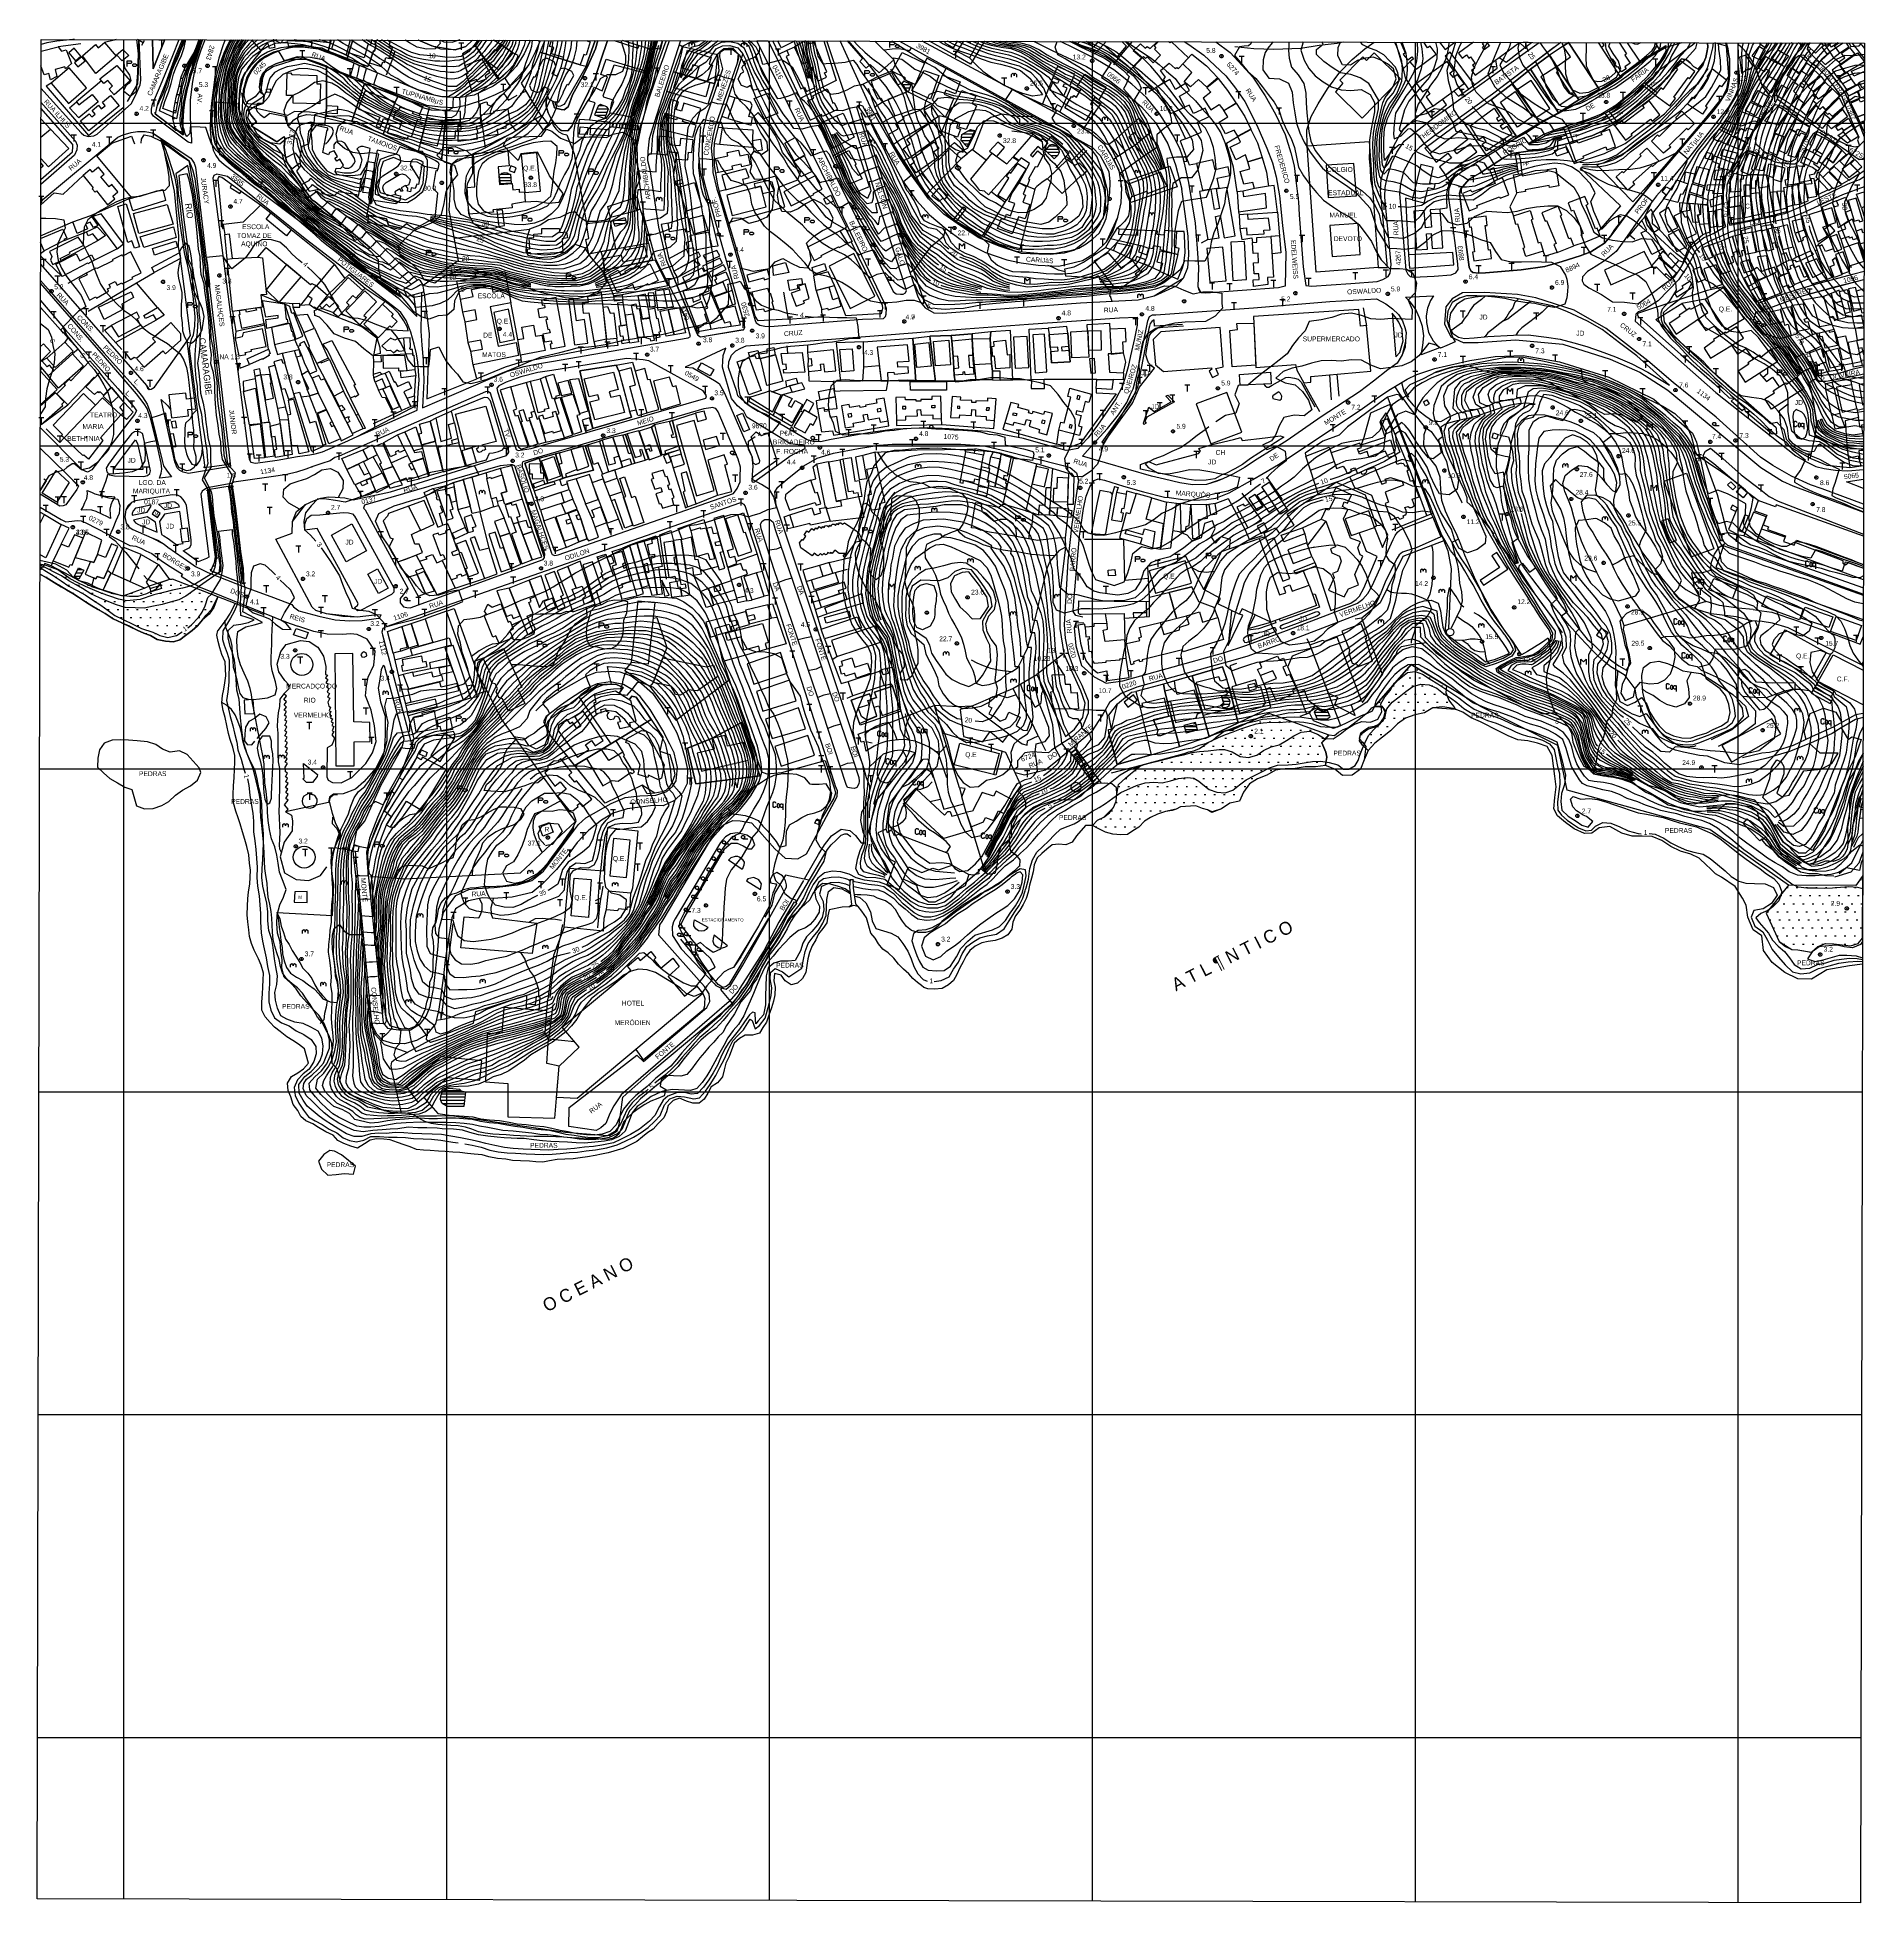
# Model space of a CAD drawing. Extents: x 555347 to 556479, y 8560498 to 8561653.
import ezdxf

# ---------------------------------------------------------------- set-up
doc = ezdxf.new("R2010")
doc.units = 0
doc.header["$MEASUREMENT"] = 0
for name, color, linetype in [('10', 24, 'CONTINUOUS'), ('12', 3, 'CONTINUOUS'), ('13', 3, 'CONTINUOUS'), ('14', 3, 'CONTINUOUS'), ('16', 6, 'CONTINUOUS'), ('17', 6, 'CONTINUOUS'), ('20', 4, 'CONTINUOUS'), ('21', 4, 'CONTINUOUS'), ('22', 6, 'CONTINUOUS'), ('23', 6, 'CONTINUOUS'), ('26', 132, 'CONTINUOUS'), ('29', 4, 'CONTINUOUS'), ('3', 255, 'CONTINUOUS'), ('30', 2, 'CONTINUOUS'), ('31', 255, 'CONTINUOUS'), ('32', 42, 'CONTINUOUS'), ('37', 255, 'CONTINUOUS'), ('38', 255, 'CONTINUOUS'), ('39', 2, 'CONTINUOUS'), ('4', 255, 'CONTINUOUS'), ('40', 255, 'CONTINUOUS'), ('42', 255, 'CONTINUOUS'), ('43', 212, 'CONTINUOUS'), ('44', 255, 'CONTINUOUS'), ('47', 4, 'CONTINUOUS'), ('5', 1, 'CONTINUOUS'), ('50', 255, 'CONTINUOUS'), ('52', 255, 'CONTINUOUS'), ('6', 2, 'CONTINUOUS'), ('7', 42, 'CONTINUOUS'), ('8', 212, 'CONTINUOUS')]:
    doc.layers.add(name, color=color, linetype=linetype)

# ---------------------------------------------------------------- blocks, each defined once
blk = doc.blocks.new('COD045', base_point=(555982.53, 8561271.44))
at = {"layer": '3'}
for p, q in [((555981.528331, 8561271.434508), (555980.03, 8561271.44)), ((555982.53, 8561273.94), (555982.527847, 8561272.434992)), ((555982.528815, 8561270.434992), (555982.53, 8561268.94)), ((555985.03, 8561271.44), (555983.52833, 8561271.435476))]:
    blk.add_line(p, q, dxfattribs=at)
blk.add_lwpolyline([(555982.78, 8561271.44), (555982.53, 8561271.69), (555982.28, 8561271.44), (555982.53, 8561271.19)], close=True, dxfattribs=at)
blk = doc.blocks.new('COD007', base_point=(556370.32, 8561240.38))
at = {"layer": '4'}
for points in [[(556370.316, 8561241.3956), (556370.5168, 8561241.3792), (556370.7156, 8561241.318), (556370.9212, 8561241.2012), (556371.1236, 8561241.0072), (556371.2452, 8561240.7848), (556371.3152, 8561240.5864), (556371.3332, 8561240.3828), (556371.314, 8561240.188), (556371.2436, 8561239.9836), (556371.1232, 8561239.7764), (556370.9232, 8561239.5776), (556370.718, 8561239.4492), (556370.5176, 8561239.396), (556370.3128, 8561239.3792), (556370.108, 8561239.3984), (556369.9132, 8561239.4596), (556369.7048, 8561239.5812), (556369.5112, 8561239.7812), (556369.3808, 8561239.9844), (556369.3248, 8561240.184), (556369.3128, 8561240.386), (556369.3268, 8561240.5876), (556369.38, 8561240.79), (556369.5116, 8561240.9964), (556369.7064, 8561241.1968), (556369.9148, 8561241.3292), (556370.1204, 8561241.3896)], [(556370.32, 8561240.18), (556370.12, 8561240.38), (556370.32, 8561240.58), (556370.52, 8561240.38)]]:
    blk.add_lwpolyline(points, close=True, dxfattribs=at)
blk = doc.blocks.new('*X2')
at = {"layer": '26'}
for points in [[(555971.524119, 8561583.930049), (555979.301826, 8561583.930127)], [(555972.277763, 8561581.930023), (555979.681794, 8561581.930097)], [(555973.282126, 8561585.930099), (555978.063718, 8561585.930147)], [(555974.413882, 8561579.930012), (555978.643277, 8561579.930054)]]:
    blk.add_lwpolyline(points, dxfattribs=at)
blk = doc.blocks.new('*X3')
at = {"layer": '26'}
for points in [[(556137.568235, 8561235.079986), (556146.177264, 8561235.080072)], [(556138.400782, 8561233.079962), (556147.050723, 8561233.080048)]]:
    blk.add_lwpolyline(points, dxfattribs=at)
blk = doc.blocks.new('*X4')
at = {"layer": '26'}
for points in [[(556056.984627, 8561226.330054), (556064.616831, 8561226.33013)], [(556057.587313, 8561224.330027), (556065.163505, 8561224.330103)], [(556062.706935, 8561228.330144), (556064.070157, 8561228.330158)]]:
    blk.add_lwpolyline(points, dxfattribs=at)
blk = doc.blocks.new('*X5')
at = {"layer": '26'}
for points in [[(556081.06828, 8561241.970054), (556085.225894, 8561241.970096)], [(556081.16375, 8561243.970088), (556083.499544, 8561243.970111)], [(556080.449762, 8561239.970015), (556085.09275, 8561239.970061)]]:
    blk.add_lwpolyline(points, dxfattribs=at)
blk = doc.blocks.new('*X6')
at = {"layer": '26'}
for points in [[(555597.045221, 8560998.779995), (555611.652068, 8560998.780141)], [(555598.426722, 8561000.780042), (555608.952699, 8561000.780147)], [(555596.4286, 8560994.779923), (555611.196034, 8560994.780071)], [(555596.502418, 8560996.779957), (555611.424051, 8560996.780106)], [(555597.273086, 8560992.779898), (555610.968017, 8560992.780035)]]:
    blk.add_lwpolyline(points, dxfattribs=at)
blk = doc.blocks.new('*X7')
at = {"layer": '26'}
for points in [[(555882.452691, 8561623.880027), (555887.920649, 8561623.880082)], [(555883.073458, 8561625.880066), (555883.296521, 8561625.880068)], [(555883.854855, 8561621.880008), (555887.145324, 8561621.880041)]]:
    blk.add_lwpolyline(points, dxfattribs=at)
blk = doc.blocks.new('*X8')
at = {"layer": '26'}
for points in [[(555918.81637, 8561589.270028), (555924.423124, 8561589.270085)], [(555919.071016, 8561591.270064), (555925.349687, 8561591.270127)], [(555919.783207, 8561593.270104), (555926.276249, 8561593.270169)], [(555923.304921, 8561595.270172), (555927.202811, 8561595.270211)], [(555920.666189, 8561587.270014), (555923.496562, 8561587.270042)]]:
    blk.add_lwpolyline(points, dxfattribs=at)
blk = doc.blocks.new('*X9')
at = {"layer": '26'}
for points in [[(555632.914297, 8561566.410061), (555639.796093, 8561566.41013)], [(555633.765862, 8561568.410103), (555639.613634, 8561568.410161)], [(555633.142148, 8561564.410031), (555639.978552, 8561564.410099)]]:
    blk.add_lwpolyline(points, dxfattribs=at)
blk = doc.blocks.new('*X10')
at = {"layer": '26'}
for points in [[(555703.785435, 8561537.920026), (555710.783174, 8561537.920096)], [(555705.204172, 8561539.920073), (555710.945389, 8561539.920131)]]:
    blk.add_lwpolyline(points, dxfattribs=at)
blk = doc.blocks.new('*X11')
at = {"layer": '26'}
for points in [[(555371.535643, 8561323.400091), (555374.414373, 8561323.40012)], [(555369.485057, 8561319.400005), (555373.354539, 8561319.400044)], [(555370.51035, 8561321.400048), (555374.419079, 8561321.400087)]]:
    blk.add_lwpolyline(points, dxfattribs=at)
blk = doc.blocks.new('*X12')
at = {"layer": '26'}
for points in [[(555694.512517, 8561610.880097), (555697.252293, 8561610.880124)], [(555692.095194, 8561604.879974), (555698.829336, 8561604.880041)], [(555692.44672, 8561606.88001), (555699.628672, 8561606.880082)], [(555693.308051, 8561608.880052), (555700.276511, 8561608.880121)]]:
    blk.add_lwpolyline(points, dxfattribs=at)
blk = doc.blocks.new('COD140', base_point=(555924.61, 8561329.59))
at = {"layer": '30'}
blk.add_lwpolyline([(555923.01, 8561327.89), (555923.01, 8561329.59), (555923.81, 8561330.298333), (555924.607333, 8561329.587167), (555924.61, 8561328.74), (555924.607333, 8561329.587167), (555925.41, 8561330.298333), (555926.207333, 8561329.587167), (555926.21, 8561327.89)], dxfattribs=at)
blk = doc.blocks.new('COD145', base_point=(556073.85, 8561331.96))
at = {"layer": '30'}
blk.add_lwpolyline([(556070.85, 8561330.26), (556070.85, 8561333.66), (556073.1, 8561333.66), (556073.6, 8561333.093333), (556073.6, 8561332.526667), (556073.1, 8561331.96), (556070.85, 8561331.96)], dxfattribs=at)
blk.add_lwpolyline([(556076.094992, 8561330.257162), (556074.844992, 8561330.257162), (556074.344992, 8561330.682162), (556074.344992, 8561331.532162), (556074.844992, 8561331.957162), (556076.094992, 8561331.957162), (556076.594992, 8561331.532162), (556076.594992, 8561330.682162)], close=True, dxfattribs=at)
blk = doc.blocks.new('COD002', base_point=(556385.36, 8561413.63))
at = {"layer": '30'}
blk.add_line((556385.477067, 8561412.624135), (556388.357067, 8561412.624135), dxfattribs=at)
blk.add_lwpolyline([(556384.36, 8561413.73), (556384.4, 8561413.93), (556384.44, 8561414.03), (556384.5, 8561414.13), (556384.56, 8561414.23), (556384.64, 8561414.33), (556384.8, 8561414.45), (556384.92, 8561414.53), (556385.06, 8561414.58), (556385.26, 8561414.63), (556385.46, 8561414.63), (556385.66, 8561414.58), (556385.76, 8561414.55), (556385.92, 8561414.45), (556386.06, 8561414.33), (556386.16, 8561414.23), (556386.22, 8561414.13), (556386.28, 8561414.03), (556386.32, 8561413.93), (556386.36, 8561413.73), (556386.36, 8561413.53), (556386.31, 8561413.33), (556386.26, 8561413.23), (556386.21, 8561413.13), (556386.16, 8561413.03), (556386.06, 8561412.93), (556385.91, 8561412.83), (556385.76, 8561412.73), (556385.66, 8561412.68), (556385.46, 8561412.63), (556385.26, 8561412.63), (556385.06, 8561412.68), (556384.96, 8561412.73), (556384.81, 8561412.83), (556384.66, 8561412.93), (556384.56, 8561413.03), (556384.51, 8561413.13), (556384.46, 8561413.23), (556384.41, 8561413.33), (556384.36, 8561413.53)], close=True, dxfattribs=at)
blk = doc.blocks.new('COD141', base_point=(556437.78, 8561412.9))
at = {"layer": '30'}
blk.add_line((556440.78, 8561414.15), (556440.78, 8561410.4), dxfattribs=at)
blk.add_lwpolyline([(556436.53, 8561412.691667), (556436.03, 8561411.858333), (556435.28, 8561411.858333), (556434.78, 8561412.483333), (556434.78, 8561414.775), (556435.28, 8561415.4), (556436.03, 8561415.4), (556436.53, 8561414.566667)], dxfattribs=at)
for points in [[(556437.28, 8561413.733333), (556437.28, 8561412.275), (556437.78, 8561411.858333), (556438.405, 8561411.858333), (556438.78, 8561412.275), (556438.78, 8561413.733333), (556438.28, 8561414.15), (556437.78, 8561414.15)], [(556439.28, 8561413.733333), (556439.78, 8561414.15), (556440.28, 8561414.15), (556440.78, 8561413.733333), (556440.78, 8561412.275), (556440.28, 8561411.858333), (556439.78, 8561411.858333), (556439.28, 8561412.275)]]:
    blk.add_lwpolyline(points, close=True, dxfattribs=at)
blk = doc.blocks.new('COD139', base_point=(556304.42, 8561266.24))
at = {"layer": '30'}
blk.add_lwpolyline([(556302.82, 8561264.54), (556302.82, 8561267.94), (556304.412, 8561266.237167), (556306.02, 8561267.94), (556306.02, 8561264.54)], dxfattribs=at)
blk = doc.blocks.new('*X18')
at = {"layer": '32'}
for points in [[(556430.208774, 8561126.480109), (556431.208774, 8561126.480175)], [(556436.208774, 8561126.480505), (556437.208774, 8561126.480571)], [(556442.208774, 8561126.4809), (556443.208774, 8561126.480966)], [(556448.208774, 8561126.481296), (556449.208774, 8561126.481361)], [(556454.208774, 8561126.481691), (556455.208774, 8561126.481757)], [(556460.208774, 8561126.482086), (556461.208774, 8561126.482152)], [(556466.208773, 8561126.482482), (556467.208773, 8561126.482548)], [(556472.208773, 8561126.482877), (556473.208773, 8561126.482943)], [(556475.6916, 8561131.480597), (556476.6916, 8561131.480943)], [(556422.123303, 8561116.479963), (556423.123303, 8561116.480024)], [(556426.166038, 8561121.480036), (556427.166038, 8561121.480099)], [(556428.123303, 8561116.480329), (556429.123303, 8561116.48039)], [(556432.166038, 8561121.480416), (556433.166038, 8561121.480479)], [(556434.123303, 8561116.480695), (556435.123303, 8561116.480756)], [(556438.166038, 8561121.480796), (556439.166038, 8561121.480859)], [(556440.123303, 8561116.481061), (556441.123303, 8561116.481122)], [(556444.166038, 8561121.481176), (556445.166038, 8561121.481239)], [(556446.123303, 8561116.481427), (556447.123303, 8561116.481488)], [(556450.166038, 8561121.481555), (556451.166038, 8561121.481619)], [(556452.123303, 8561116.481793), (556453.123303, 8561116.481854)], [(556456.166038, 8561121.481935), (556457.166038, 8561121.481998)], [(556458.123303, 8561116.482159), (556459.123303, 8561116.48222)], [(556462.166038, 8561121.482315), (556463.166038, 8561121.482378)], [(556464.123303, 8561116.482525), (556465.123303, 8561116.482586)], [(556468.166038, 8561121.482695), (556469.166038, 8561121.482758)], [(556470.123303, 8561116.482891), (556471.123303, 8561116.482952)], [(556474.166038, 8561121.483075), (556475.166038, 8561121.483138)], [(556476.123303, 8561116.483257), (556477.123303, 8561116.483318)], [(556418.080568, 8561111.479889), (556419.080568, 8561111.479948)], [(556419.380026, 8561106.479869), (556420.380026, 8561106.479929)], [(556424.080568, 8561111.480243), (556425.080568, 8561111.480302)], [(556425.380026, 8561106.480227), (556426.380026, 8561106.480286)], [(556430.080568, 8561111.480597), (556431.080568, 8561111.480656)], [(556431.380026, 8561106.480584), (556432.380026, 8561106.480644)], [(556436.080568, 8561111.48095), (556437.080568, 8561111.481009)], [(556437.380026, 8561106.480942), (556438.380026, 8561106.481002)], [(556442.080568, 8561111.481304), (556443.080568, 8561111.481363)], [(556443.380026, 8561106.4813), (556444.380026, 8561106.481359)], [(556448.080568, 8561111.481658), (556449.080568, 8561111.481717)], [(556449.380026, 8561106.481657), (556450.380026, 8561106.481717)], [(556454.080568, 8561111.482012), (556455.080568, 8561111.48207)], [(556455.380026, 8561106.482015), (556456.380026, 8561106.482074)], [(556460.080568, 8561111.482365), (556461.080568, 8561111.482424)], [(556461.380026, 8561106.482372), (556462.380026, 8561106.482432)], [(556466.080568, 8561111.482719), (556467.080568, 8561111.482778)], [(556467.380026, 8561106.48273), (556468.380026, 8561106.48279)], [(556472.080568, 8561111.483073), (556473.080568, 8561111.483132)], [(556473.380026, 8561106.483088), (556474.380026, 8561106.483147)], [(556421.66672, 8561101.479859), (556422.66672, 8561101.47992)], [(556423.953414, 8561096.479849), (556424.953414, 8561096.479911)], [(556427.66672, 8561101.480224), (556428.66672, 8561101.480284)], [(556428.114228, 8561091.479857), (556429.114228, 8561091.479947)], [(556429.953414, 8561096.480221), (556430.953414, 8561096.480283)], [(556433.66672, 8561101.480588), (556434.66672, 8561101.480649)], [(556434.114228, 8561091.480394), (556435.114228, 8561091.480483)], [(556435.953414, 8561096.480593), (556436.953414, 8561096.480655)], [(556439.66672, 8561101.480953), (556440.66672, 8561101.481014)], [(556440.114228, 8561091.48093), (556441.114228, 8561091.481019)], [(556441.953414, 8561096.480966), (556442.953414, 8561096.481028)], [(556445.66672, 8561101.481318), (556446.66672, 8561101.481379)], [(556446.114228, 8561091.481466), (556447.114228, 8561091.481555)], [(556447.953414, 8561096.481338), (556448.953414, 8561096.4814)], [(556451.66672, 8561101.481683), (556452.66672, 8561101.481743)], [(556452.114228, 8561091.482002), (556453.114228, 8561091.482092)], [(556453.953414, 8561096.48171), (556454.953414, 8561096.481772)], [(556457.66672, 8561101.482047), (556458.66672, 8561101.482108)], [(556459.789452, 8561091.480174), (556460.789452, 8561091.480297)], [(556459.953414, 8561096.482082), (556460.953414, 8561096.482144)], [(556463.66672, 8561101.482412), (556464.66672, 8561101.482473)], [(556465.789452, 8561091.48091), (556466.789452, 8561091.481033)], [(556465.953414, 8561096.482455), (556466.953414, 8561096.482517)], [(556469.66672, 8561101.482777), (556470.66672, 8561101.482837)], [(556471.789452, 8561091.481646), (556472.789452, 8561091.481769)], [(556471.953414, 8561096.482827), (556472.953414, 8561096.482889)], [(556475.66672, 8561101.483141), (556476.66672, 8561101.483202)]]:
    blk.add_lwpolyline(points, dxfattribs=at)
blk = doc.blocks.new('*X19')
at = {"layer": '32'}
for points in [[(556108.550408, 8561234.051403), (556109.550408, 8561234.051713)], [(556076.217829, 8561219.050981), (556077.217829, 8561219.051036)], [(556082.217829, 8561219.05131), (556083.217829, 8561219.051365)], [(556086.58135, 8561224.051117), (556087.58135, 8561224.05118)], [(556088.217829, 8561219.051639), (556089.217829, 8561219.051694)], [(556092.58135, 8561224.051494), (556093.58135, 8561224.051557)], [(556094.217829, 8561219.051968), (556095.217829, 8561219.052023)], [(556097.565879, 8561229.05126), (556098.565879, 8561229.051347)], [(556098.58135, 8561224.051871), (556099.58135, 8561224.051934)], [(556100.217829, 8561219.052297), (556101.217829, 8561219.052352)], [(556103.565879, 8561229.05178), (556104.565879, 8561229.051866)], [(556104.58135, 8561224.052249), (556105.58135, 8561224.052311)], [(556106.217829, 8561219.052626), (556107.217829, 8561219.052681)], [(556109.565879, 8561229.0523), (556110.565879, 8561229.052386)], [(556110.58135, 8561224.052626), (556111.58135, 8561224.052688)], [(556112.217829, 8561219.052955), (556113.217829, 8561219.05301)], [(556115.565879, 8561229.052819), (556116.565879, 8561229.052906)], [(556116.58135, 8561224.053003), (556117.58135, 8561224.053066)], [(556118.217829, 8561219.053285), (556119.217829, 8561219.053339)], [(556121.565879, 8561229.053339), (556122.565879, 8561229.053425)], [(556122.58135, 8561224.05338), (556123.58135, 8561224.053443)], [(556124.217829, 8561219.053614), (556125.217829, 8561219.053669)], [(556128.58135, 8561224.053757), (556129.58135, 8561224.05382)], [(556130.217829, 8561219.053943), (556131.217829, 8561219.053998)], [(556134.58135, 8561224.054134), (556135.58135, 8561224.054197)], [(556136.217829, 8561219.054272), (556137.217829, 8561219.054327)], [(556142.217829, 8561219.054601), (556143.217829, 8561219.054656)], [(556055.463572, 8561209.050707), (556056.463572, 8561209.050755)], [(556061.463572, 8561209.050997), (556062.463572, 8561209.051045)], [(556067.463572, 8561209.051287), (556068.463572, 8561209.051335)], [(556068.509928, 8561214.050871), (556069.509928, 8561214.050923)], [(556073.463572, 8561209.051577), (556074.463572, 8561209.051625)], [(556074.509928, 8561214.051187), (556075.509928, 8561214.05124)], [(556079.463572, 8561209.051867), (556080.463572, 8561209.051915)], [(556080.509928, 8561214.051503), (556081.509928, 8561214.051556)], [(556085.463572, 8561209.052157), (556086.463572, 8561209.052205)], [(556086.509928, 8561214.05182), (556087.509928, 8561214.051872)], [(556091.463572, 8561209.052447), (556092.463572, 8561209.052495)], [(556092.509928, 8561214.052136), (556093.509928, 8561214.052189)], [(556097.463572, 8561209.052737), (556098.463572, 8561209.052785)], [(556098.509928, 8561214.052452), (556099.509928, 8561214.052505)], [(556103.463572, 8561209.053027), (556104.463572, 8561209.053075)], [(556104.509928, 8561214.052769), (556105.509928, 8561214.052821)], [(556109.463572, 8561209.053317), (556110.463572, 8561209.053365)], [(556110.509928, 8561214.053085), (556111.509928, 8561214.053138)], [(556115.463572, 8561209.053606), (556116.463572, 8561209.053655)], [(556116.509928, 8561214.053401), (556117.509928, 8561214.053454)], [(556121.463572, 8561209.053896), (556122.463572, 8561209.053945)], [(556122.509928, 8561214.053718), (556123.509928, 8561214.053771)], [(556127.463572, 8561209.054186), (556128.463572, 8561209.054235)], [(556128.509928, 8561214.054034), (556129.509928, 8561214.054087)], [(556133.463572, 8561209.054476), (556134.463572, 8561209.054525)], [(556134.509928, 8561214.054351), (556135.509928, 8561214.054403)], [(556139.463572, 8561209.054766), (556140.463572, 8561209.054815)], [(556140.509928, 8561214.054667), (556141.509928, 8561214.05472)], [(556026.285146, 8561199.050349), (556027.285146, 8561199.050398)], [(556032.285146, 8561199.050643), (556033.285146, 8561199.050692)], [(556036.815612, 8561204.050488), (556037.815612, 8561204.050532)], [(556038.285146, 8561199.050937), (556039.285146, 8561199.050986)], [(556042.815612, 8561204.050753), (556043.815612, 8561204.050797)], [(556044.285146, 8561199.051231), (556045.285146, 8561199.05128)], [(556048.815612, 8561204.051018), (556049.815612, 8561204.051062)], [(556050.285146, 8561199.051525), (556051.285146, 8561199.051574)], [(556054.815612, 8561204.051283), (556055.815612, 8561204.051327)], [(556056.285146, 8561199.051819), (556057.285146, 8561199.051868)], [(556060.815612, 8561204.051548), (556061.815612, 8561204.051592)], [(556062.285146, 8561199.052113), (556063.285146, 8561199.052161)], [(556066.815612, 8561204.051813), (556067.815612, 8561204.051857)], [(556068.285146, 8561199.052406), (556069.285146, 8561199.052455)], [(556072.815612, 8561204.052078), (556073.815612, 8561204.052122)], [(556074.285146, 8561199.0527), (556075.285146, 8561199.052749)], [(556078.815612, 8561204.052343), (556079.815612, 8561204.052387)], [(556080.285146, 8561199.052994), (556081.285146, 8561199.053043)], [(556084.815612, 8561204.052608), (556085.815612, 8561204.052652)], [(556086.285146, 8561199.053288), (556087.285146, 8561199.053337)], [(556090.815612, 8561204.052873), (556091.815612, 8561204.052918)], [(556092.285146, 8561199.053582), (556093.285146, 8561199.053631)], [(556096.815612, 8561204.053138), (556097.815612, 8561204.053183)], [(556098.285146, 8561199.053876), (556099.285146, 8561199.053925)], [(556102.815612, 8561204.053404), (556103.815612, 8561204.053448)], [(556104.285146, 8561199.05417), (556105.285146, 8561199.054218)], [(556108.815612, 8561204.053669), (556109.815612, 8561204.053713)], [(556110.285146, 8561199.054463), (556111.285146, 8561199.054512)], [(556114.815612, 8561204.053934), (556115.815612, 8561204.053978)], [(556120.815612, 8561204.054199), (556121.815612, 8561204.054243)], [(556126.815612, 8561204.054464), (556127.815612, 8561204.054508)], [(556132.815612, 8561204.054729), (556133.815612, 8561204.054773)], [(556138.815612, 8561204.054994), (556139.815612, 8561204.055038)], [(556015.353068, 8561184.050141), (556016.353068, 8561184.050193)], [(556016.142032, 8561189.050182), (556017.142032, 8561189.050233)], [(556020.546429, 8561194.050259), (556021.546429, 8561194.050309)], [(556021.353068, 8561184.050451), (556022.353068, 8561184.050503)], [(556022.142032, 8561189.050488), (556023.142032, 8561189.050539)], [(556026.546429, 8561194.05056), (556027.546429, 8561194.05061)], [(556027.353068, 8561184.050762), (556028.353068, 8561184.050813)], [(556028.142032, 8561189.050794), (556029.142032, 8561189.050845)], [(556032.546429, 8561194.050861), (556033.546429, 8561194.050912)], [(556033.353068, 8561184.051072), (556034.353068, 8561184.051124)], [(556034.142032, 8561189.051099), (556035.142032, 8561189.05115)], [(556038.546429, 8561194.051163), (556039.546429, 8561194.051213)], [(556039.353068, 8561184.051382), (556040.353068, 8561184.051434)], [(556040.142032, 8561189.051405), (556041.142032, 8561189.051456)], [(556044.546429, 8561194.051464), (556045.546429, 8561194.051514)], [(556045.353068, 8561184.051692), (556046.353068, 8561184.051744)], [(556046.142032, 8561189.051711), (556047.142032, 8561189.051762)], [(556050.546429, 8561194.051765), (556051.546429, 8561194.051815)], [(556051.353068, 8561184.052003), (556052.353068, 8561184.052054)], [(556052.142032, 8561189.052017), (556053.142032, 8561189.052068)], [(556056.546429, 8561194.052066), (556057.546429, 8561194.052117)], [(556057.353068, 8561184.052313), (556058.353068, 8561184.052365)], [(556058.142032, 8561189.052323), (556059.142032, 8561189.052374)], [(556062.546429, 8561194.052368), (556063.546429, 8561194.052418)], [(556063.353068, 8561184.052623), (556064.353068, 8561184.052675)], [(556064.142032, 8561189.052629), (556065.142032, 8561189.05268)], [(556068.546429, 8561194.052669), (556069.546429, 8561194.052719)], [(556069.353068, 8561184.052934), (556070.353068, 8561184.052985)], [(556070.142032, 8561189.052935), (556071.142032, 8561189.052986)], [(556074.546429, 8561194.05297), (556075.546429, 8561194.05302)], [(556075.353068, 8561184.053244), (556076.353068, 8561184.053296)], [(556076.142032, 8561189.05324), (556077.142032, 8561189.053291)], [(556080.546429, 8561194.053271), (556081.546429, 8561194.053322)], [(556081.353068, 8561184.053554), (556082.353068, 8561184.053606)], [(556082.142032, 8561189.053546), (556083.142032, 8561189.053597)], [(556086.546429, 8561194.053573), (556087.546429, 8561194.053623)], [(556087.353068, 8561184.053864), (556088.353068, 8561184.053916)], [(556088.142032, 8561189.053852), (556089.142032, 8561189.053903)], [(556092.546429, 8561194.053874), (556093.546429, 8561194.053924)], [(556094.142032, 8561189.054158), (556095.142032, 8561189.054209)], [(556098.546429, 8561194.054175), (556099.546429, 8561194.054225)], [(556011.656399, 8561174.050038), (556012.656399, 8561174.050113)], [(556014.415796, 8561179.050099), (556015.415796, 8561179.050152)], [(556017.656399, 8561174.050489), (556018.656399, 8561174.050564)], [(556020.415796, 8561179.05042), (556021.415796, 8561179.050474)], [(556023.656399, 8561174.05094), (556024.656399, 8561174.051015)], [(556026.415796, 8561179.050742), (556027.415796, 8561179.050796)], [(556029.656399, 8561174.051391), (556030.656399, 8561174.051466)], [(556032.415796, 8561179.051064), (556033.415796, 8561179.051117)], [(556035.656399, 8561174.051842), (556036.656399, 8561174.051917)], [(556038.415796, 8561179.051386), (556039.415796, 8561179.051439)], [(556041.656399, 8561174.052292), (556042.656399, 8561174.052368)], [(556044.415796, 8561179.051707), (556045.415796, 8561179.051761)], [(556047.656399, 8561174.052743), (556047.712435, 8561174.050399)], [(556050.415796, 8561179.052029), (556051.415796, 8561179.052083)], [(556056.415796, 8561179.052351), (556057.415796, 8561179.052404)], [(556062.415796, 8561179.052672), (556063.415796, 8561179.052726)], [(556068.415796, 8561179.052994), (556069.415796, 8561179.053048)], [(556072.395208, 8561174.050645), (556073.395208, 8561174.050858)], [(556074.415796, 8561179.053316), (556075.415796, 8561179.053369)], [(556080.415796, 8561179.053638), (556081.415796, 8561179.053691)], [(556086.415796, 8561179.053959), (556086.48341, 8561179.050819)], [(556001.820257, 8561164.049874), (556002.820257, 8561164.04996)], [(556005.035498, 8561169.049939), (556006.035498, 8561169.050022)], [(556007.820257, 8561164.050391), (556008.820257, 8561164.050478)], [(556011.035498, 8561169.050435), (556012.035498, 8561169.050517)], [(556013.820257, 8561164.050909), (556014.820257, 8561164.050995)], [(556017.035498, 8561169.050931), (556018.035498, 8561169.051013)], [(556019.820257, 8561164.051427), (556020.820257, 8561164.051513)], [(556023.035498, 8561169.051427), (556024.035498, 8561169.051509)], [(556025.820257, 8561164.051945), (556026.820257, 8561164.052031)], [(556029.035498, 8561169.051922), (556030.035498, 8561169.052005)]]:
    blk.add_lwpolyline(points, dxfattribs=at)
blk = doc.blocks.new('*X20')
at = {"layer": '32'}
for points in [[(556190.382209, 8561256.32049), (556191.382209, 8561256.320588)], [(556194.739721, 8561261.320567), (556195.739721, 8561261.320722)], [(556196.382209, 8561256.321079), (556197.382209, 8561256.321178)], [(556200.739721, 8561261.321495), (556201.739721, 8561261.32165)], [(556202.382209, 8561256.321669), (556203.382209, 8561256.321767)], [(556208.382209, 8561256.322258), (556209.382209, 8561256.322356)], [(556177.309673, 8561241.320261), (556178.309673, 8561241.320328)], [(556181.667185, 8561246.320337), (556182.667185, 8561246.320411)], [(556183.309673, 8561241.320668), (556184.309673, 8561241.320735)], [(556186.024697, 8561251.320414), (556187.024697, 8561251.320492)], [(556187.667185, 8561246.320778), (556188.667185, 8561246.320851)], [(556189.309673, 8561241.321075), (556190.309673, 8561241.321142)], [(556192.024697, 8561251.320882), (556193.024697, 8561251.32096)], [(556193.667185, 8561246.321219), (556194.667185, 8561246.321292)], [(556195.309673, 8561241.321482), (556196.309673, 8561241.32155)], [(556198.024697, 8561251.32135), (556199.024697, 8561251.321428)], [(556199.667185, 8561246.321659), (556200.667185, 8561246.321733)], [(556201.309673, 8561241.321889), (556202.309673, 8561241.321957)], [(556204.024697, 8561251.321818), (556205.024697, 8561251.321896)], [(556205.667185, 8561246.3221), (556206.667185, 8561246.322173)], [(556207.309673, 8561241.322296), (556208.309673, 8561241.322364)], [(556210.024697, 8561251.322286), (556211.024697, 8561251.322364)], [(556211.667185, 8561246.322541), (556212.667185, 8561246.322614)], [(556213.309673, 8561241.322703), (556214.309673, 8561241.322771)], [(556216.024697, 8561251.322754), (556217.024697, 8561251.322832)], [(556217.667185, 8561246.322981), (556218.667185, 8561246.323055)], [(556219.309673, 8561241.32311), (556220.309673, 8561241.323178)], [(556180.647159, 8561231.320228), (556181.647159, 8561231.320351)], [(556180.92729, 8561236.320264), (556181.92729, 8561236.320349)], [(556186.647159, 8561231.320965), (556187.647159, 8561231.321088)], [(556186.92729, 8561236.320777), (556187.92729, 8561236.320863)], [(556192.647159, 8561231.321702), (556193.647159, 8561231.321825)], [(556192.92729, 8561236.321291), (556193.92729, 8561236.321376)], [(556198.92729, 8561236.321804), (556199.92729, 8561236.32189)], [(556204.92729, 8561236.322318), (556205.92729, 8561236.322404)], [(556166.34707, 8561221.320019), (556167.34707, 8561221.320132)], [(556172.34707, 8561221.320697), (556173.34707, 8561221.32081)], [(556176.399777, 8561226.320152), (556177.399777, 8561226.320286)], [(556178.34707, 8561221.321376), (556179.34707, 8561221.321489)], [(556182.399777, 8561226.320952), (556183.399777, 8561226.321086)], [(556166.330667, 8561216.319986), (556167.330667, 8561216.320134)], [(556172.330667, 8561216.320876), (556173.330667, 8561216.321025)]]:
    blk.add_lwpolyline(points, dxfattribs=at)
blk = doc.blocks.new('*X21')
at = {"layer": '32'}
for points in [[(555452.217472, 8561370.750263), (555453.217472, 8561370.750678)], [(555452.898823, 8561365.750236), (555453.898823, 8561365.750654)], [(555453.580173, 8561360.75021), (555454.580173, 8561360.75063)], [(555454.261524, 8561355.750184), (555455.261524, 8561355.750606)], [(555454.942875, 8561350.750158), (555455.942875, 8561350.750581)], [(555455.624226, 8561345.750132), (555456.624225, 8561345.750557)], [(555456.305576, 8561340.750105), (555457.305576, 8561340.750533)], [(555456.986927, 8561335.750079), (555457.986927, 8561335.750509)], [(555455.322188, 8561325.749997), (555456.322188, 8561325.750217)], [(555457.336489, 8561330.75005), (555458.336488, 8561330.750419)]]:
    blk.add_lwpolyline(points, dxfattribs=at)
blk = doc.blocks.new('*X22')
at = {"layer": '32'}
for points in [[(555465.981499, 8561374.53031), (555466.981499, 8561374.530694)], [(555466.608472, 8561369.530283), (555467.608472, 8561369.530671)], [(555467.235445, 8561364.530257), (555468.235445, 8561364.530648)], [(555467.862418, 8561359.53023), (555468.862418, 8561359.530625)], [(555468.489391, 8561354.530203), (555469.489391, 8561354.530602)], [(555469.116364, 8561349.530177), (555470.116364, 8561349.530579)], [(555469.743337, 8561344.53015), (555470.743337, 8561344.530557)], [(555470.37031, 8561339.530123), (555471.37031, 8561339.530534)], [(555470.997283, 8561334.530096), (555471.997283, 8561334.530512)], [(555471.624256, 8561329.53007), (555472.624256, 8561329.53049)], [(555472.251229, 8561324.530043), (555473.251229, 8561324.530468)], [(555472.878202, 8561319.530016), (555473.878202, 8561319.530447)]]:
    blk.add_lwpolyline(points, dxfattribs=at)
blk = doc.blocks.new('*X23')
at = {"layer": '32'}
for points in [[(555348.176527, 8561323.759471), (555349.176527, 8561323.759609)], [(555354.176527, 8561323.7603), (555355.176527, 8561323.760438)], [(555351.579485, 8561318.759472), (555352.579485, 8561318.759582)], [(555357.579484, 8561318.760131), (555358.579484, 8561318.760241)], [(555359.561811, 8561313.759519), (555360.561811, 8561313.759622)], [(555363.579484, 8561318.76079), (555364.579484, 8561318.760899)], [(555365.561811, 8561313.76014), (555366.561811, 8561313.760244)], [(555371.561811, 8561313.760762), (555372.561811, 8561313.760866)], [(555377.561811, 8561313.761383), (555378.371566, 8561313.759707)], [(555422.919981, 8561313.760152), (555423.919981, 8561313.760261)], [(555428.919981, 8561313.760804), (555429.919981, 8561313.760913)], [(555434.919981, 8561313.761456), (555435.919981, 8561313.761565)], [(555368.182901, 8561308.759572), (555369.182901, 8561308.759661)], [(555374.182901, 8561308.760108), (555375.182901, 8561308.760198)], [(555375.914262, 8561303.759616), (555376.914262, 8561303.759667)], [(555380.182901, 8561308.760645), (555381.182901, 8561308.760734)], [(555381.914262, 8561303.75992), (555382.914262, 8561303.759971)], [(555386.182901, 8561308.761181), (555387.182901, 8561308.76127)], [(555387.914262, 8561303.760224), (555388.914262, 8561303.760275)], [(555392.182901, 8561308.761717), (555393.182901, 8561308.761807)], [(555393.914262, 8561303.760528), (555394.914262, 8561303.760579)], [(555399.914262, 8561303.760832), (555400.914262, 8561303.760883)], [(555404.516601, 8561308.759935), (555405.516601, 8561308.76)], [(555405.914262, 8561303.761137), (555406.914262, 8561303.761187)], [(555410.516601, 8561308.760326), (555411.516601, 8561308.760391)], [(555411.914262, 8561303.761441), (555412.914262, 8561303.761491)], [(555416.516601, 8561308.760717), (555417.516601, 8561308.760782)], [(555417.914262, 8561303.761745), (555418.914262, 8561303.761795)], [(555422.516601, 8561308.761108), (555423.516601, 8561308.761173)], [(555423.914262, 8561303.762049), (555424.914262, 8561303.762099)], [(555428.516601, 8561308.761498), (555429.516601, 8561308.761563)], [(555429.914262, 8561303.762353), (555430.914262, 8561303.762403)], [(555434.516601, 8561308.761889), (555435.516601, 8561308.761954)], [(555435.914262, 8561303.762657), (555436.914262, 8561303.762708)], [(555440.516601, 8561308.76228), (555441.516601, 8561308.762345)], [(555441.914262, 8561303.762961), (555442.914262, 8561303.763012)], [(555446.516601, 8561308.762671), (555447.516601, 8561308.762736)], [(555447.914262, 8561303.763265), (555448.914262, 8561303.763316)], [(555452.516601, 8561308.763061), (555452.807286, 8561308.760418)], [(555453.914262, 8561303.763569), (555454.914262, 8561303.76362)], [(555384.060441, 8561298.759665), (555385.060441, 8561298.759719)], [(555390.060441, 8561298.75999), (555391.060441, 8561298.760044)], [(555392.12945, 8561293.759712), (555393.12945, 8561293.759772)], [(555396.060441, 8561298.760315), (555397.060441, 8561298.76037)], [(555398.12945, 8561293.76007), (555399.12945, 8561293.76013)], [(555402.060441, 8561298.760641), (555403.060441, 8561298.760695)], [(555402.469227, 8561288.759783), (555403.469227, 8561288.759851)], [(555404.12945, 8561293.760428), (555405.12945, 8561293.760488)], [(555408.060441, 8561298.760966), (555409.060441, 8561298.76102)], [(555408.469227, 8561288.760194), (555409.469227, 8561288.760263)], [(555410.12945, 8561293.760786), (555411.12945, 8561293.760845)], [(555414.060441, 8561298.761291), (555415.060441, 8561298.761345)], [(555414.469227, 8561288.760606), (555415.469227, 8561288.760674)], [(555416.12945, 8561293.761144), (555417.12945, 8561293.761203)], [(555420.060441, 8561298.761616), (555421.060441, 8561298.761671)], [(555420.469227, 8561288.761017), (555421.469227, 8561288.761086)], [(555422.12945, 8561293.761501), (555423.12945, 8561293.761561)], [(555426.060441, 8561298.761942), (555427.060441, 8561298.761996)], [(555426.469227, 8561288.761428), (555427.469227, 8561288.761497)], [(555428.12945, 8561293.761859), (555429.12945, 8561293.761919)], [(555432.060441, 8561298.762267), (555433.060441, 8561298.762321)], [(555432.469227, 8561288.76184), (555433.469227, 8561288.761908)], [(555434.12945, 8561293.762217), (555435.12945, 8561293.762277)], [(555438.060441, 8561298.762592), (555439.060441, 8561298.762647)], [(555438.469227, 8561288.762251), (555439.469227, 8561288.76232)], [(555440.12945, 8561293.762575), (555441.12945, 8561293.762635)], [(555444.060441, 8561298.762918), (555445.060441, 8561298.762972)], [(555444.469227, 8561288.762663), (555445.469227, 8561288.762731)], [(555446.12945, 8561293.762933), (555447.12945, 8561293.762992)], [(555450.060441, 8561298.763243), (555451.060441, 8561298.763297)], [(555413.348065, 8561283.759859), (555414.348065, 8561283.759946)], [(555419.348065, 8561283.760382), (555420.348065, 8561283.760469)], [(555425.348065, 8561283.760906), (555426.348065, 8561283.760993)], [(555431.348065, 8561283.761429), (555432.348065, 8561283.761517)], [(555437.348065, 8561283.761953), (555438.348065, 8561283.76204)]]:
    blk.add_lwpolyline(points, dxfattribs=at)
blk = doc.blocks.new('*X24')
at = {"layer": '32'}
for points in [[(555446.456186, 8561647.810458), (555447.456186, 8561647.810874)], [(555440.119038, 8561637.810328), (555441.119038, 8561637.810545)], [(555443.230274, 8561642.810393), (555444.230274, 8561642.810661)], [(555434.449387, 8561622.810173), (555435.449387, 8561622.810367)], [(555435.374828, 8561627.810215), (555436.374828, 8561627.810401)], [(555437.296898, 8561632.810267), (555438.296898, 8561632.810459)], [(555432.014755, 8561612.810082), (555433.014755, 8561612.810274)], [(555433.117018, 8561617.810126), (555434.117018, 8561617.810318)], [(555430.490604, 8561602.810001), (555431.490604, 8561602.810185)], [(555431.139551, 8561607.810041), (555432.139551, 8561607.810228)], [(555431.635283, 8561597.80998), (555432.635283, 8561597.810182)]]:
    blk.add_lwpolyline(points, dxfattribs=at)
blk = doc.blocks.new('COD013', base_point=(555984.05, 8561208.14))
at = {"layer": '50'}
for p, q in [((555985.645993, 8561212.14), (555982.445993, 8561212.14)), ((555984.0524, 8561212.1364), (555984.0524, 8561208.1444))]:
    blk.add_line(p, q, dxfattribs=at)

msp = doc.modelspace()

# ---------------------------------------------------------------- linework, layer by layer
at = {"layer": '10'}
for points in [[(555394.07, 8561651.42), (555388.23, 8561649.92)], [(555395.31, 8561651.81), (555394.07, 8561651.42), (555393.93, 8561651.81)], [(555501.01, 8561651.59), (555501.19, 8561651.2), (555516.63, 8561650.53)], [(555617.94, 8561647.93), (555609.85, 8561642.99), (555611.35, 8561635.72)], [(555620.42, 8561651.35), (555617.94, 8561647.93), (555632.65, 8561627.35), (555638.45, 8561632.63), (555641.53, 8561635.92), (555643.82, 8561639.99), (555644.41, 8561641.98), (555641.08, 8561643.63)], [(555660.97, 8561651.27), (555658.99, 8561646.92), (555658.14, 8561644.25), (555656.53, 8561640.63), (555654.95, 8561636.96), (555652.53, 8561632.72), (555648.31, 8561627.66), (555646.18, 8561624.73)], [(555692.14, 8561651.2), (555687.86, 8561638.92), (555686.45, 8561635.19)], [(555703.83, 8561651.18), (555718.64, 8561646.35), (555719.47, 8561647.89)], [(555833.79, 8561650.92), (555841.42, 8561626.47), (555825.29, 8561618.25)], [(555833.79, 8561650.92), (555841.42, 8561626.47), (555825.29, 8561618.25)], [(555914.71, 8561642.12), (555899.17, 8561650.78)], [(555914.71, 8561642.12), (555899.17, 8561650.78)], [(555933.37, 8561650.71), (555924.63, 8561636.47), (555914.69, 8561642.2), (555916.53, 8561644.6)], [(555933.37, 8561650.71), (555924.63, 8561636.47), (555914.69, 8561642.2), (555916.53, 8561644.6)], [(555992.45, 8561650.6), (555990.22, 8561648.43), (555986.12, 8561650.61)], [(555992.45, 8561650.6), (555990.22, 8561648.43), (555986.12, 8561650.61)], [(555992.45, 8561650.6), (555990.22, 8561648.43), (555986.12, 8561650.61)], [(556006.94, 8561648.62), (556001.49, 8561642.78)], [(556187.99, 8561650.2), (556192.58, 8561633.67), (556196.73, 8561638.05)], [(556295.17, 8561649.87), (556314.01, 8561620.98), (556301.42, 8561614.5), (556287.89, 8561635.16)], [(556313.55, 8561649.94), (556326.96, 8561629.13), (556339.05, 8561638.28)], [(556366.63, 8561649.84), (556366.63, 8561649.83)], [(555701.58, 8561600.3), (555688.67, 8561601.83), (555692.21, 8561612.5), (555688.1, 8561613.78), (555691.54, 8561622.22), (555696.43, 8561620.1), (555699.71, 8561628.7), (555695.55, 8561630.06), (555698.85, 8561639.57), (555722.45, 8561632.63), (555722.48, 8561631.35)], [(555783.41, 8561642.44), (555778.21, 8561626.86), (555773.05, 8561611.27), (555768.22, 8561597.83), (555765.8, 8561587.72), (555765.61, 8561582.58), (555765.81, 8561576.04), (555765.79, 8561573.69), (555767.95, 8561561.75), (555769.02, 8561557.5), (555779.19, 8561522.97), (555787.36, 8561495.07)], [(556015.8, 8561640.01), (556013.19, 8561636.11)], [(555875.11, 8561633.52), (555885.2, 8561619.45)], [(555875.11, 8561633.52), (555885.2, 8561619.45)], [(556192.58, 8561633.67), (556193.88, 8561628.13), (556206.65, 8561608.28)], [(555456.72, 8561613.05), (555456.57, 8561599.57), (555457.76, 8561584.79), (555460.47, 8561580.02), (555465.53, 8561575.99), (555474.65, 8561568.73), (555482.83, 8561561.78), (555496.38, 8561551.59), (555512.71, 8561539.48), (555527.68, 8561527.39), (555546.88, 8561512.36), (555560.56, 8561500.42), (555571.82, 8561492.31)], [(555471.48, 8561611.78), (555456.72, 8561613.05)], [(555818.95, 8561615.19), (555825.35, 8561601.74), (555828.84, 8561603.44), (555849.72, 8561562.31), (555852.02, 8561556.53), (555862.09, 8561560.82), (555854.45, 8561584.3)], [(555818.95, 8561615.19), (555825.35, 8561601.74), (555828.84, 8561603.44)], [(555884.38, 8561619.02), (555885.16, 8561619.65), (555886.86, 8561619.06), (555900.49, 8561612.07)], [(555884.38, 8561619.02), (555885.16, 8561619.65), (555886.86, 8561619.06), (555900.49, 8561612.07)], [(555348.66, 8561565.02), (555368.42, 8561582.16), (555368.61, 8561585.27), (555368.45, 8561586.67), (555348.74, 8561609.2)], [(555856.78, 8561606.48), (555878.54, 8561539.47), (555893.05, 8561497.78), (555895.59, 8561490.37), (555897.71, 8561486.46), (555900.97, 8561484.97)], [(555870.09, 8561600.43), (555873.72, 8561592.88)], [(555870.09, 8561600.43), (555873.72, 8561592.88)], [(555893.18, 8561608.47), (555889.51, 8561608.18)], [(555893.18, 8561608.47), (555889.51, 8561608.18)], [(555757.44, 8561597.97), (555756.06, 8561580.41), (555757.23, 8561569.32), (555759.28, 8561562)], [(555963.44, 8561593.33), (555950.26, 8561595.1)], [(555963.44, 8561593.33), (555950.26, 8561595.1)], [(555765.72, 8561577.79), (555766.58, 8561578)], [(555854.45, 8561584.3), (555853.79, 8561585.88), (555851.34, 8561585.85), (555839.78, 8561580)], [(555849.72, 8561562.31), (555852.02, 8561556.53), (555862.09, 8561560.82), (555854.45, 8561584.3)], [(555887.23, 8561578.58), (555883.35, 8561576.81)], [(555887.23, 8561578.58), (555883.35, 8561576.81)], [(555926.06, 8561583.79), (555922.65, 8561580.94)], [(555926.06, 8561583.79), (555922.65, 8561580.94)], [(555348.62, 8561549.46), (555356.98, 8561556.89), (555362.64, 8561556.02), (555374.84, 8561567.53)], [(555774.62, 8561538.43), (555809.61, 8561548.24), (555803.96, 8561567.06), (555784.43, 8561561.89)], [(555894.57, 8561568.79), (555890.19, 8561565.53)], [(555894.57, 8561568.79), (555890.19, 8561565.53)], [(555901.62, 8561560.51), (555897.15, 8561555.56)], [(555901.62, 8561560.51), (555897.15, 8561555.56)], [(555348.59, 8561530.1), (555368.5, 8561538.89)], [(555604.9, 8561528.7), (555651.52, 8561534.38)], [(555846.98, 8561535.07), (555851.31, 8561526.75), (555848.62, 8561525.55), (555850.66, 8561526.41), (555869.83, 8561487.32), (555870.21, 8561485.38), (555869.19, 8561481.94), (555864.5, 8561481.74)], [(555348.56, 8561519.28), (555350.84, 8561520.86)], [(556116.87, 8561519.69), (556111.43, 8561518.98)], [(556478.16, 8561516.7), (556475.85, 8561525.2)], [(555348.49, 8561484.59), (555349.18, 8561485.2), (555348.5, 8561486.02)], [(556458.48, 8561475.23), (556450.82, 8561473.76), (556446.92, 8561487.55)], [(555960.89, 8561472.32), (555972.78, 8561473.08)], [(555962.29, 8561441.01), (555960.89, 8561472.32)], [(556395.97, 8561462.37), (556399.85, 8561456.82), (556404.97, 8561460.3), (556409.76, 8561453.56)], [(556477.96, 8561449.96), (556471.63, 8561448.84), (556471.29, 8561451)], [(555649.44, 8561439.33), (555654.47, 8561421.65)], [(556413.16, 8561445.19), (556417.66, 8561440), (556421.38, 8561442.62), (556425.65, 8561436.65)], [(556478.01, 8561442.92), (556469.95, 8561441.36), (556459.5, 8561439.69), (556454.01, 8561438.26), (556454.44, 8561435.05)], [(555906.91, 8561413.36), (555939.02, 8561410.76), (555939.48, 8561415.83)], [(555348.27, 8561372.2), (555352.15, 8561378.39), (555350.56, 8561379.51)], [(555348.24, 8561358.96), (555351.05, 8561357.46)], [(556052.14, 8561364.2), (556054.55, 8561364.42)], [(556076.2, 8561364.36), (556084.4, 8561367.45)], [(556084.2, 8561367.48), (556087.93, 8561360.67)], [(556094.58, 8561348.46), (556097.49, 8561341.88), (556105.61, 8561344.46)], [(556094.58, 8561348.46), (556097.49, 8561341.88), (556105.61, 8561344.46)], [(555991.77, 8561304.13), (556035.57, 8561303.69)], [(555910.06, 8561194.4), (555904.75, 8561209.23), (555902.19, 8561211.3), (555899.38, 8561213.22), (555896.02, 8561214.79), (555893.32, 8561215.92), (555890.26, 8561217.19), (555886.37, 8561217.86), (555883.67, 8561218.24), (555880.08, 8561217.96), (555875.94, 8561217.62), (555872.25, 8561216.84), (555868.52, 8561215.61), (555864.99, 8561214.14), (555861.81, 8561212.17), (555859.92, 8561211), (555858.83, 8561216.88), (555856.88, 8561216.57), (555855.1, 8561221.44), (555875.98, 8561229.06), (555902.22, 8561239.31), (555907.23, 8561222.33)], [(555944.17, 8561211.07), (555940.22, 8561196.18), (555938.96, 8561196.51)], [(555532.51, 8561183.88), (555529.91, 8561183.8), (555527.65, 8561181.87), (555527.24, 8561179.78), (555529.18, 8561172.48), (555531.23, 8561166.22), (555534.08, 8561160.51), (555534.07, 8561158.36), (555532.67, 8561155.62)], [(556477.37, 8561133.75), (556473.11, 8561127.79), (556431.47, 8561128.04), (556417.45, 8561110.7), (556425.49, 8561093.12), (556429.55, 8561089.9), (556433.41, 8561088.17), (556437.06, 8561087.87), (556445.51, 8561086.36)]]:
    msp.add_lwpolyline(points, dxfattribs=at)
msp.add_lwpolyline([(556020.71, 8561563.81), (556048.21, 8561573.28), (556052.61, 8561560.52), (556024.05, 8561550.91)], close=True, dxfattribs=at)
for points in [[(555373.49, 8561649.05, 6.44), (555359.37, 8561647.24, 0)], [(555402.4, 8561613.32, 6.44), (555408.75, 8561624.28, 6.44), (555409.26, 8561631.81, 6.44), (555409.32, 8561651.78, 0)], [(555516.37, 8561647.17, 22.12), (555511.01, 8561647.88, 22.1), (555506.11, 8561647.9, 22.1), (555502.39, 8561647.46, 22.1), (555501.71, 8561650.1, 22.1), (555497.22, 8561649.57, 0)], [(555526.74, 8561644.66, 22.22), (555522.97, 8561646.33, 22.12), (555520.43, 8561646.61, 22.12), (555516.37, 8561647.17, 22.12), (555516.71, 8561651.56, 0)], [(555552.39, 8561637.37, 32.89), (555551.2, 8561635.15, 22.72), (555526.74, 8561644.66, 22.22), (555528.57, 8561651.54, 0)], [(555634.17, 8561648.52, 24.94), (555629.1, 8561651.33, 0)], [(555730.67, 8561580.9, 29.84), (555726.94, 8561580.81, 16.87), (555727.86, 8561592.38, 19.55), (555731.14, 8561605.02, 19.55), (555734.35, 8561613.09, 19.55), (555739.96, 8561630.15, 17.42), (555746.13, 8561647.48, 17.07), (555767.97, 8561642.44, 10.41), (555768.69, 8561632.21, 10.36), (555761.89, 8561611.79, 10.36), (555736.5, 8561619.55, 13.64)], [(555810.79, 8561644.94, 36.43), (555806.01, 8561642.71, 16.97), (555802.11, 8561650.98, 0)], [(555818.95, 8561649.34, 38.26), (555815.67, 8561647.14, 36.43)], [(555818.95, 8561649.34, 38.26), (555815.67, 8561647.14, 36.43)], [(556133.23, 8561585.96, 14.22), (556133.07, 8561595.91, 11.75), (556135.74, 8561604.16, 12.05), (556139.96, 8561611.96, 12.53), (556145.78, 8561621.23, 13.3), (556153.45, 8561631.55, 13.81), (556161.05, 8561639.33, 13.99), (556168.98, 8561645.92, 14.13), (556174.73, 8561650.23, 0)], [(556252.07, 8561640.69, 26.06), (556256.4, 8561637.86, 25.71), (556268.13, 8561646.85, 27.92), (556264.7, 8561650.04, 0)], [(556268.13, 8561646.85, 27.92), (556272.09, 8561650.03, 0)], [(556291.71, 8561647.76, 31.29), (556295.17, 8561649.87, 0)], [(556341.92, 8561625.08, 25.75), (556346.72, 8561629.65, 25.75), (556350.63, 8561635.12, 25.76), (556354.73, 8561640.86, 25.86), (556356.73, 8561645.68, 25.86), (556356.98, 8561647.4, 24.93), (556365.52, 8561649.84, 0)], [(556351.53, 8561645.69, 32.51), (556355.31, 8561648.02, 31.29), (556355.47, 8561647.07, 31.29), (556357.13, 8561647.39, 24.93), (556357.12, 8561649.86, 0)], [(556392.89, 8561626.88, 25.98), (556394.43, 8561628.9, 16.79), (556393.03, 8561647.65, 16.2), (556385.7, 8561649.8, 0)], [(556393.07, 8561647.68, 15.73), (556392.33, 8561649.78, 0)], [(555482.37, 8561609.24, 26.21), (555482.35, 8561610.89, 26.26), (555482.92, 8561611.59, 26.29), (555486.69, 8561612.29, 26.51), (555487.17, 8561617.18, 26.49), (555485.81, 8561618.85, 26.49), (555485.1, 8561622.38, 25.81), (555485.45, 8561627.21, 25.47), (555486.41, 8561630.1, 25.09), (555489.14, 8561632.82, 24.92), (555492.57, 8561634.98, 25.07), (555506.57, 8561639.44, 24.34), (555511.13, 8561640.37, 24.27), (555513.86, 8561639.16, 24.22), (555525.58, 8561634.91, 24.67), (555525.69, 8561610.82, 29.98)], [(555549.31, 8561624.57, 24.29), (555525.58, 8561634.91, 24.67)], [(555539.45, 8561643.54, 22.18), (555538.42, 8561640.01, 21.95)], [(555562.74, 8561629.81, 20.25), (555566.79, 8561639.95, 21.22), (555564.49, 8561640.11, 32.89)], [(555566.79, 8561639.95, 21.22), (555568.14, 8561645.03, 17.35)], [(555672.27, 8561639.46, 47.99), (555658.12, 8561643.87, 31.03)], [(555682.83, 8561636.16, 47.99), (555686.45, 8561635.19, 34.57), (555686.45, 8561635.19, 34.57), (555673.5, 8561612.5, 33.45), (555672.79, 8561611.53, 33.45), (555670.7, 8561610.44, 32.8), (555669.3, 8561610.21, 32.8), (555668.19, 8561610.98, 32.8), (555667.44, 8561612.03, 32.8), (555667.44, 8561613.22, 32.8)], [(555806.01, 8561642.71, 16.97), (555819.1, 8561615.19, 16.17)], [(555806.01, 8561642.71, 16.97), (555819.1, 8561615.19, 16.17)], [(555907.3, 8561629.79, 40.09), (555909.45, 8561633.91, 29.06), (555897.63, 8561640.2, 30.27), (555896.03, 8561637.19, 30.96)], [(556236.88, 8561623.64, 24.65), (556250.88, 8561634.07, 25.41), (556250.01, 8561639.16, 25.9)], [(556271.52, 8561633.32, 26.54), (556283.28, 8561642.02, 31.08)], [(556293.13, 8561586.41, 17.3), (556298.66, 8561575.07, 16.09), (556317.43, 8561581.16, 16.14), (556330.12, 8561587.34, 16.14), (556345.82, 8561599.19, 16.38), (556354.48, 8561605.83, 16.49), (556364.73, 8561616.66, 16.63), (556375.42, 8561631.89, 16.71), (556378.08, 8561635.2, 16.71)], [(556463.17, 8561643.33, 33.2), (556459.43, 8561640.35, 35.3), (556462.5, 8561637.96, 34.55)], [(555355.07, 8561624.69, 9.14), (555351.91, 8561622.88, 6.44), (555378.33, 8561592.4, 5.71), (555399.71, 8561609.71, 5.71)], [(555386.36, 8561626.14, 5.89), (555370.7, 8561613.09, 8.99)], [(555568.16, 8561612.93, 29.78), (555569.81, 8561616.39, 23.97), (555549.31, 8561624.57, 24.29), (555541.39, 8561601.09, 31.21)], [(555613.99, 8561625.35, 21.63), (555615.71, 8561619.44, 22.45), (555618.99, 8561620.49, 22.87), (555623.08, 8561622.13, 23.59), (555627.07, 8561623.86, 23.59), (555630.35, 8561625.46, 23.62), (555632.65, 8561627.35, 23.62)], [(555646.18, 8561624.73, 26.66), (555652.23, 8561614.61, 29.08), (555658.54, 8561604.78, 35.42)], [(555743.52, 8561630.9, 29.34), (555740.57, 8561631.86, 16.07)], [(555763.24, 8561625.24, 29.34), (555766.11, 8561624.47, 0)], [(556008.1, 8561544.36, 29.56), (556008.56, 8561552.91, 29.58), (556008.07, 8561561.46, 29.58), (556005.71, 8561570.37, 29.75), (555991.83, 8561587.72, 30.09), (555986.48, 8561591.95, 30.13), (555979.81, 8561595.95, 30.13), (555970.67, 8561600.23, 30.13), (555961.94, 8561604.84, 30.12), (555909.45, 8561633.91, 29.06)], [(555975.67, 8561628.27, 26.46), (555969.25, 8561611.88, 26.57), (555976.89, 8561608.62, 27.26)], [(555992.6, 8561620.03, 26.21), (555986.99, 8561622.78, 26.21), (555981.35, 8561609.71, 27.3)], [(556024.33, 8561633.56, 15.13), (556021.74, 8561630.96, 13.52)], [(556197.85, 8561621.94, 20.4), (556200.96, 8561624.45, 36.45)], [(556247.08, 8561614.45, 22.68), (556259.91, 8561624.16, 29.15), (556263.63, 8561620.8, 26.77)], [(556259.91, 8561624.16, 29.15), (556271.52, 8561633.32, 26.54), (556288.88, 8561606.4, 29.35), (556277.19, 8561600.23, 26.19)], [(556380.03, 8561602.97, 13.95), (556366.88, 8561587.84, 13.79), (556355.56, 8561574.6, 13.07), (556341.69, 8561558.64, 12.35), (556334.91, 8561551.29, 11.44), (556312.61, 8561574.23, 14.24), (556317.25, 8561575.7, 14.02), (556322.15, 8561578, 14.03), (556327.8, 8561580.37, 14.17), (556332.58, 8561583.4, 14.42), (556337.56, 8561587.15, 14.5), (556343.35, 8561591.59, 14.5), (556349.01, 8561595.93, 14.5), (556355.79, 8561602.96, 14.52), (556373.07, 8561621.66, 15.43), (556381.61, 8561633.91, 15.75)], [(556320.15, 8561607.44, 25.6), (556325.53, 8561611, 24.98), (556331.05, 8561615.87, 25.33), (556336.57, 8561620.41, 25.37), (556340.43, 8561623.88, 25.53)], [(556394.43, 8561628.9, 16.79), (556392.99, 8561621.27, 14.42), (556390.29, 8561615.78, 14.22), (556380.03, 8561602.97, 13.95)], [(556436.71, 8561615.73, 34.14), (556443.45, 8561623.28, 38.93)], [(556439.26, 8561625.06, 33.37), (556441.22, 8561626.13, 39.1)], [(556475.2, 8561625.1, 36.25), (556474.3, 8561624.1, 39.51)], [(555596.92, 8561576.93, 33.88), (555580.93, 8561583.17, 33.1), (555560.75, 8561593.05, 32.08), (555563.9, 8561601.85, 30.43), (555560.75, 8561593.05, 32.08), (555541.39, 8561601.09, 31.21), (555518.58, 8561606.37, 29.21), (555515.13, 8561606.7, 29.21), (555505.79, 8561607.12, 28.76), (555501.56, 8561604.68, 28.76), (555482.39, 8561609.08, 27.21), (555476.66, 8561610.16, 26.81), (555475.45, 8561611.16, 26.49), (555474.53, 8561612.98, 26.16), (555473.66, 8561616.38, 25.86), (555473.32, 8561618.73, 25.86)], [(555569.81, 8561616.39, 23.97), (555585.3, 8561610.33, 20.8), (555582.96, 8561604.45, 21.2)], [(555621.1, 8561604.97, 33.1), (555621.08, 8561611.89, 26.24), (555623.92, 8561612.91, 26.01), (555625.07, 8561613.16, 25.86), (555625.29, 8561612.51, 25.84), (555625.12, 8561611.56, 25.84), (555628.52, 8561610.33, 26.19)], [(555627.16, 8561605.88, 26.39), (555627.56, 8561607.71, 26.39), (555628.47, 8561610.25, 26.39), (555629.8, 8561612.33, 26.39), (555631.47, 8561614.83, 26.34), (555633.33, 8561616.97, 26.11), (555635.58, 8561618.32, 26.11), (555638.36, 8561614.15, 25.37), (555643.82, 8561617.22, 25.44)], [(555645.91, 8561618.4, 25.14), (555649.1, 8561619.71, 25.24)], [(555778.61, 8561615.63, 20.58), (555774.94, 8561617, 0)], [(555825.29, 8561618.25, 16.17), (555819.1, 8561615.19, 16.17)], [(555865.28, 8561610, 26.58), (555861.35, 8561621.48, 27.41)], [(555877.85, 8561604.57, 31.62), (555870.06, 8561600.4, 26.48), (555865.28, 8561610, 26.58), (555870.52, 8561613.31, 29.11)], [(555908.86, 8561603.69, 32.79), (555900.49, 8561612.07, 0), (555893.54, 8561608.1, 32.6)], [(555979.97, 8561607.02, 27.42), (555995.29, 8561597.3, 27.35), (556005.52, 8561612.15, 26.76), (556000.74, 8561614.69, 26.76)], [(556037.5, 8561620.89, 27.55), (556034.96, 8561619.08, 12.72)], [(556206.65, 8561608.28, 22.58), (556209.7, 8561603.72, 20.31), (556219.57, 8561611.34, 20.64), (556217.09, 8561614.79, 20.69)], [(556224.09, 8561619.88, 21.71), (556226.85, 8561616.73, 21.7), (556233.18, 8561621.03, 24.68)], [(556262.4, 8561592.25, 24.55), (556247.08, 8561614.45, 22.68), (556229.29, 8561601.7, 21.69)], [(556301.42, 8561614.5, 30.65), (556288.88, 8561606.4, 29.35)], [(555525.51, 8561606.09, 30.01), (555525.4, 8561604.79, 29.98)], [(555587.83, 8561603.43, 30.03), (555589.5, 8561609.66, 23.02)], [(555608.65, 8561602.6, 28.26), (555608.64, 8561607.26, 25.59), (555599.23, 8561607.61, 24.69), (555599.36, 8561602.76, 30.46)], [(555655.14, 8561602.62, 34.57), (555643.15, 8561595.27, 33), (555639.57, 8561599.46, 29.88)], [(555663.6, 8561598.48, 35.1), (555665.4, 8561600.6, 35.55), (555666.09, 8561598.74, 35.55), (555667.8, 8561596.49, 35.55), (555669.63, 8561594.6, 35.55), (555671.91, 8561593.39, 35.55), (555674.64, 8561592.82, 35.55), (555679.06, 8561581.06, 35.55), (555686.79, 8561537.74, 26.59)], [(555688.82, 8561601.83, 34), (555682.12, 8561602.2, 33.13), (555681.27, 8561597, 33.18), (555681.42, 8561591.56, 33.18), (555696.49, 8561591.2, 32.78)], [(555774.31, 8561602.92, 20.58), (555770.51, 8561604.2, 0)], [(555841.67, 8561604.54, 37.18), (555845.65, 8561606.21, 0), (555852.63, 8561591.38, 0), (555849.37, 8561589.64, 37.18)], [(555911.11, 8561608.02, 41.67), (555908.86, 8561603.69, 32.79)], [(555937.21, 8561603.39, 32.69), (555932.6, 8561600.48, 32.69), (555926, 8561583.47, 33.85), (555934.44, 8561576.98, 34)], [(555963.62, 8561603.95, 30.39), (555954.17, 8561604.02, 30.92), (555943.98, 8561605.62, 31.89), (555937.21, 8561603.39, 32.69)], [(556177.11, 8561510.51, 18.87), (556183.04, 8561510.56, 9.42), (556178.67, 8561558.46, 14.37), (556179.07, 8561565.29, 14.72), (556181.63, 8561573.84, 15.68), (556185, 8561582.51, 17.31), (556189.48, 8561590.88, 18.47), (556192.96, 8561596.09, 19.69), (556198.34, 8561601.47, 20.28), (556206.65, 8561608.28, 22.58), (556211.11, 8561610.44, 36.23)], [(556209.08, 8561580.95, 34.6), (556206.1, 8561584.53, 0), (556229.29, 8561601.7, 21.69)], [(556229.29, 8561601.7, 21.69), (556243.84, 8561580.42, 24.81), (556262.4, 8561592.25, 24.55)], [(556262.4, 8561592.25, 24.55), (556263.11, 8561591.65, 24.09), (556277.19, 8561600.23, 26.19), (556275.14, 8561603.4, 37.62)], [(556294.79, 8561597.37, 24.8), (556299.33, 8561598.89, 24.63), (556304.15, 8561600.62, 24.63), (556310.02, 8561602.72, 24.63), (556313.97, 8561604.1, 24.74), (556317.89, 8561606.09, 25.46)], [(556475.58, 8561600.22, 38.68), (556478.38, 8561594, 38.51)], [(555379.76, 8561542.82, 11.89), (555404.88, 8561554, 6.56), (555383.5, 8561579.64, 6.54), (555392.73, 8561587.53, 6.54), (555404.92, 8561591.82, 6.54), (555406.74, 8561587.27, 6.54)], [(555410.79, 8561587.49, 6.99), (555411.09, 8561590.04, 6.99), (555412.68, 8561592.84, 6.99), (555416.85, 8561591.95, 6.99), (555423.3, 8561588.85, 6.96), (555428.51, 8561571.27, 6.79), (555431.27, 8561557.92, 5.19), (555433.94, 8561529.87, 5.16), (555433.86, 8561523.54, 5.16), (555434.32, 8561519.56, 6.31)], [(555603.34, 8561574.59, 34.6), (555596.92, 8561576.93, 33.88), (555598.36, 8561590.29, 30.58)], [(555643.15, 8561595.27, 33), (555624.22, 8561584.71, 33), (555623.07, 8561591.86, 33.95)], [(555770.89, 8561597.06, 10.53), (555768.06, 8561597.34, 0)], [(555904.26, 8561578.41, 34.51), (555914.77, 8561587.95, 32.04), (555922.7, 8561581.03, 34.4), (555918.81, 8561577.87, 35.4)], [(555971.66, 8561588.5, 32.26), (555974.9, 8561591.88, 32.26), (555985.77, 8561581.62, 32.26), (555977.54, 8561572.39, 32.26)], [(556014.79, 8561589.96, 27.2), (556010.33, 8561586.72, 26.92), (556015.87, 8561579.44, 26.67), (556020.73, 8561582.56, 38.74)], [(556057.84, 8561590.23, 24.22), (556054.6, 8561589.08, 12.13), (556060.01, 8561574.1, 11.89), (556064.71, 8561574.91, 23.1)], [(556089.86, 8561557.34, 10.19), (556087.57, 8561572.8, 11.07), (556083.13, 8561587.58, 10.45), (556090.23, 8561591.63, 18.6)], [(556271.44, 8561587.58, 19.75), (556277.48, 8561590.44, 22.05), (556281.06, 8561592.55, 22.89), (556285.43, 8561594.7, 23.53), (556292.31, 8561596.8, 24.71)], [(555624.22, 8561584.71, 33), (555603.34, 8561574.59, 34.6), (555601.54, 8561546.01, 34.45), (555607.23, 8561514.71, 23.32), (555585.51, 8561499.35, 12.36)], [(555769.33, 8561586.82, 10.53), (555765.74, 8561587.07, 0)], [(555914.31, 8561540.2, 28.99), (555910.54, 8561543.59, 28.31), (555897.3, 8561555.35, 28.31), (555890.66, 8561565.29, 26.28), (555883.54, 8561576.69, 25.91), (555876.85, 8561586.66, 28.39)], [(555995.05, 8561584.45, 30.15), (555987.2, 8561576.65, 31.23), (555983.63, 8561579.22, 31.47)], [(555989.88, 8561576.41, 30.6), (555996.72, 8561583.12, 30.12)], [(556015.82, 8561579.49, 25.47), (556013.33, 8561577.53, 25.4), (556017.11, 8561569.1, 25.4), (556032.05, 8561579.64, 21.7)], [(556243.84, 8561580.42, 24.81), (556227.75, 8561571.43, 0), (556225.09, 8561569.5, 0), (556223.17, 8561566.03, 0), (556222.03, 8561563.25, 15.4)], [(556411.4, 8561579.4, 27.87), (556411.95, 8561580.95, 27.64), (556405.51, 8561582.41, 26.67), (556399.09, 8561568.73, 26.64)], [(555466.91, 8561562.07, 8.32), (555460.87, 8561566.39, 7.91), (555459, 8561566.97, 7.91), (555458.41, 8561565.4, 7.91), (555461.26, 8561534.65, 7.91), (555462.07, 8561534.61, 7.91)], [(555768.46, 8561569.34, 9.68), (555766.71, 8561568.99, 0)], [(556215.48, 8561546.83, 14.87), (556219.94, 8561547.47, 14.77), (556219.62, 8561552.35, 15.18), (556219.63, 8561555.97, 15.2), (556220.41, 8561559.99, 15.3), (556222.03, 8561563.25, 15.4), (556218.96, 8561567.74, 34.27)], [(556327.2, 8561548.86, 13.46), (556302.3, 8561572.22, 13.07)], [(556373.29, 8561568.29, 17.02), (556367.29, 8561569.61, 16.17), (556366.53, 8561563.32, 16.94)], [(556403.43, 8561567.52, 27.64), (556407.79, 8561568.04, 30.93)], [(556413, 8561559.76, 39.06), (556412.4, 8561568, 30.35), (556417.84, 8561567.74, 34.28), (556419.48, 8561560.81, 38.79)], [(556450.83, 8561572, 40.94), (556452.27, 8561575, 43.02)], [(556468.65, 8561564.64, 41.38), (556475.47, 8561568.98, 39.63), (556474.2, 8561570.54, 41.81)], [(555484.81, 8561549.27, 12.43), (555472.86, 8561557.56, 8.57)], [(555719.95, 8561546.99, 18.58), (555718.34, 8561554.13, 18.58), (555715.33, 8561553.32, 18.58)], [(555764.69, 8561523.66, 7.4), (555768.29, 8561524.06, 7.4), (555759.28, 8561562, 7.58)], [(555773.07, 8561558.77, 8.53), (555769.02, 8561557.64, 0)], [(555959.67, 8561560.95, 35.51), (555964.41, 8561559.1, 35.37), (555955.05, 8561521.37, 27.87), (555942.38, 8561525.1, 27.1), (555933.05, 8561529.69, 27.4), (555946.8, 8561552.06, 36.29)], [(555946.01, 8561550.77, 34.96), (555937.44, 8561557.42, 34.88)], [(556100.62, 8561559.41, 18.64), (556093.58, 8561557.88, 9.68)], [(556114.82, 8561544.8, 9.31), (556112.66, 8561561.26, 7.86), (556109.32, 8561560.98, 18.72)], [(556198.28, 8561552.4, 32.78), (556194.19, 8561553.42, 0), (556196.06, 8561518.45, 10.92)], [(556263.12, 8561556.74, 36.25), (556258.83, 8561548.08, 10.62), (556260.91, 8561542.64, 20.92)], [(555503.83, 8561533.89, 12.28), (555491.24, 8561544.15, 12.43)], [(555725.06, 8561525.56, 14.61), (555721.88, 8561541.5, 17.2), (555719.95, 8561546.99, 18.58), (555718.01, 8561545.73, 22.99)], [(555843.87, 8561533.2, 11.36), (555847.83, 8561535.57, 11.36), (555839.84, 8561551.61, 11.49)], [(556090.71, 8561545, 10.22), (556090.99, 8561543.19, 11.93)], [(556096.41, 8561543.52, 11.88), (556114.82, 8561544.8, 9.31), (556116.12, 8561530.22, 8.39), (556116.87, 8561519.69, 0)], [(556327.2, 8561548.86, 13.46), (556313.61, 8561532.99, 12.1)], [(556403.59, 8561539.14, 27.4), (556409.38, 8561540.35, 29.16), (556408.89, 8561542.57, 37.19)], [(556409.38, 8561540.35, 29.16), (556414.99, 8561541.48, 29.54), (556414.55, 8561543.87, 29.54)], [(556415.49, 8561544.28, 39.06), (556416.13, 8561541.72, 30.21), (556422.42, 8561543.19, 32.21), (556421.98, 8561545.26, 38.87)], [(556422.42, 8561543.19, 32.21), (556430.41, 8561545.33, 34.31), (556430.19, 8561547.44, 42.15)], [(556443.98, 8561543.09, 40.1), (556439.62, 8561542.21, 37.68), (556439.96, 8561541.01, 39.31)], [(556458.48, 8561550.88, 39.65), (556452.13, 8561547.92, 38.74), (556452.68, 8561545.8, 41.23)], [(556461.16, 8561551.93, 40.97), (556458.48, 8561550.88, 39.65), (556459.63, 8561548.15, 39.65)], [(555363.21, 8561527.29, 8.76), (555376.97, 8561532.66, 6.86)], [(555464.12, 8561515.76, 11.32), (555462.65, 8561530.95, 9.24)], [(555737.35, 8561538.11, 13.91), (555733.01, 8561537.12, 14.06), (555737.75, 8561515.88, 17.37)], [(555936.87, 8561538.41, 29.87), (555931.61, 8561529.77, 28.18), (555915.8, 8561539.08, 29.44)], [(556016.69, 8561534.58, 26.55), (556015.21, 8561534.76, 26.67), (556011.43, 8561528.58, 26.67), (556030.02, 8561524.09, 23.33)], [(556049.74, 8561504.72, 15.09), (556053.05, 8561503.24, 8.84), (556055.97, 8561510.26, 8.51), (556056.68, 8561513.26, 8.5), (556057.15, 8561516.38, 8.52), (556057.63, 8561519.79, 8.52), (556057.46, 8561524.94, 8.54), (556057.11, 8561530.49, 8.54), (556057, 8561532.94, 8.55), (556052.46, 8561532.88, 8.42)], [(556091.49, 8561534.82, 12.2), (556092.66, 8561528.01, 9.79), (556098.81, 8561528.92, 9.6), (556099.33, 8561526.09, 9.6)], [(556116.12, 8561530.22, 8.39), (556110.77, 8561529.67, 12.84)], [(556340.47, 8561539.95, 13.61), (556331.29, 8561528.75, 11.88)], [(556332.97, 8561530.79, 12.35), (556336.15, 8561528.11, 11.87)], [(556369.78, 8561523.61, 18.63), (556378.32, 8561530.98, 17.87), (556376.27, 8561537.33, 19.03)], [(556378.32, 8561530.98, 17.87), (556383.24, 8561532.91, 20.29), (556382.9, 8561535.25, 23.32)], [(556395.37, 8561540.19, 28.43), (556395.57, 8561537.87, 25.38), (556403.59, 8561539.14, 27.4), (556403.07, 8561541.06, 29.96)], [(556408.84, 8561532.38, 33.98), (556408.78, 8561535.27, 27.32), (556402, 8561533.36, 27.29), (556402.37, 8561531.24, 31.91)], [(556422.21, 8561535.1, 32.45), (556421.5, 8561537.29, 30.5), (556414.39, 8561535.89, 29.4), (556414.69, 8561533.27, 31.11)], [(556424.37, 8561535.44, 35.48), (556422.21, 8561535.1, 32.45)], [(556447.86, 8561521.01, 41.92), (556443.18, 8561530.62, 41.71)], [(555384.19, 8561527.38, 6.86), (555361.32, 8561514.93, 9.46)], [(555395.91, 8561522.06, 6.01), (555381.98, 8561515.08, 10.31)], [(555710.4, 8561523.21, 20.95), (555725.06, 8561525.56, 14.61), (555727.56, 8561515.11, 13.51)], [(555994.68, 8561513.79, 25.16), (556008.24, 8561522.92, 27.12)], [(556011.54, 8561528.72, 26.34), (556008.24, 8561522.92, 27.12), (556013.27, 8561521.05, 30.5)], [(556071.58, 8561527.81, 23.51), (556067.57, 8561525.61, 0)], [(556288.12, 8561519.88, 20.8), (556280.57, 8561517.61, 8.66), (556279.39, 8561520.72, 20.5)], [(556304.69, 8561525.97, 22.1), (556298.33, 8561523.95, 20.86)], [(556363.51, 8561514.91, 19.14), (556366.12, 8561513.84, 14.1), (556369.78, 8561523.61, 18.63), (556367.39, 8561528.12, 21.54)], [(556381.91, 8561524.23, 23.83), (556389.74, 8561526.82, 27.85)], [(556425.24, 8561523.48, 31.52), (556426.92, 8561518.58, 32.45)], [(556434.24, 8561523.33, 33.56), (556436.09, 8561516.76, 34.87)], [(556463.74, 8561528.05, 40.39), (556465.46, 8561522.7, 40.51)], [(555361.97, 8561505.01, 11.61), (555348.56, 8561517.75, 0)], [(555376.86, 8561507.15, 44.82), (555365.37, 8561500.71, 5.59)], [(555378.03, 8561483.59, 6.89), (555419, 8561507.49, 6.31)], [(555443.88, 8561429.58, 7.31), (555439.27, 8561465.13, 5.16), (555441.4, 8561468.45, 5.16), (555441, 8561471.1, 5.16), (555437.43, 8561498.79, 5.16), (555435.13, 8561516.22, 6.31)], [(555530.54, 8561512.42, 12.2), (555537.06, 8561503.67, 8.77), (555526.39, 8561493.44, 10)], [(555608.63, 8561490.96, 15.74), (555606.5, 8561502.01, 15.14), (555636.19, 8561508.05, 14.66), (555638.16, 8561497.26, 16.06)], [(555697.07, 8561515.95, 21.81), (555697.83, 8561508.71, 20.88), (555707.3, 8561510.92, 18.45), (555728.99, 8561515.41, 13.66), (555737.06, 8561499.28, 12.23), (555708.72, 8561493.65, 10)], [(555703.66, 8561493.05, 10), (555697.91, 8561507.31, 21.13), (555697.83, 8561508.71, 20.88)], [(556014.54, 8561497.4, 41.47), (556010.37, 8561496.83, 25.33), (556003.75, 8561505.32, 25.47), (556001.19, 8561504.11, 25.21), (555983.6, 8561505.26, 24.87), (555983.09, 8561509.73, 25.16), (555988.85, 8561511.06, 25.16), (555994.68, 8561513.79, 25.16)], [(556022.84, 8561516.4, 27.77), (556026.7, 8561514.91, 23.53)], [(556431.86, 8561515.02, 34.18), (556433.78, 8561515.5, 35.18)], [(556438.64, 8561515.03, 35.16), (556443.64, 8561505.56, 39.63)], [(555420.92, 8561485.87, 9.69), (555408.05, 8561501.1, 8.29)], [(555537.06, 8561503.67, 8.77), (555539.63, 8561506.23, 8.09), (555549.72, 8561497.75, 8.09), (555548.13, 8561496.22, 9.67)], [(555549.72, 8561497.75, 8.09), (555562.1, 8561489.51, 6.41)], [(555586.02, 8561495.59, 12.2), (555589.35, 8561469.63, 8.04), (555587.78, 8561429.25, 6.28), (555618.89, 8561441.58, 6.38)], [(555747.94, 8561501.04, 10.91), (555743.79, 8561499.75, 9.11), (555743.12, 8561504.38, 9.11)], [(555774.4, 8561495.48, 10.98), (555776.88, 8561496.43, 7.55)], [(555774.99, 8561503.49, 10.81), (555777.58, 8561493.8, 7.55), (555778.9, 8561487.9, 7.55), (555777.22, 8561487.27, 7.55)], [(555808.69, 8561495.36, 6.5), (555811.76, 8561478.49, 6.5), (555793.08, 8561477.54, 6.48), (555791.15, 8561480.45, 6.48), (555787.36, 8561495.07, 6.35), (555789.28, 8561495.57, 11.94)], [(555864.5, 8561481.74, 5.45), (555847.31, 8561480.63, 5.45), (555840.41, 8561499.42, 11.24)], [(556381.05, 8561496.4, 14.47), (556337.88, 8561481.99, 9.67), (556337.81, 8561481.17, 9.2), (556338.28, 8561480.14, 9.22), (556364.65, 8561456.77, 9.91), (556385.6, 8561438.51, 9.73)], [(556354.58, 8561505.81, 15.47), (556357.91, 8561502.68, 0)], [(556406.2, 8561479.32, 15.58), (556391.36, 8561498.66, 15.69), (556381.05, 8561496.4, 14.47)], [(556406.6, 8561498.95, 26.9), (556407.65, 8561496.04, 27.88)], [(556444.3, 8561503.85, 39.63), (556445.76, 8561500.47, 35.42), (556455.44, 8561503.15, 41.73)], [(555349.18, 8561485.2, 7.21), (555360.95, 8561472.04, 7.39)], [(555504.54, 8561488.12, 6.66), (555496.44, 8561488.91, 11.27), (555485.08, 8561493.56, 11)], [(555504.73, 8561485.89, 6.63), (555506.88, 8561480.87, 6.31)], [(555514.15, 8561493.09, 9.47), (555509.5, 8561487.33, 9.07), (555514.86, 8561487.64, 9.47)], [(555517.82, 8561485.51, 9.52), (555547.65, 8561474.03, 0), (555556.94, 8561467.08, 10.4), (555554.85, 8561456.06, 8.37)], [(555562.76, 8561472.14, 7.16), (555576.27, 8561471.32, 7.16), (555575.77, 8561473.37, 6.41), (555573.66, 8561477.59, 6.41), (555570.43, 8561481.98, 6.41), (555566.77, 8561485.75, 6.41), (555562.1, 8561489.51, 6.41), (555560.44, 8561487.77, 10.2)], [(555644.13, 8561465.89, 15.19), (555639.84, 8561488.93, 15.51)], [(555709.51, 8561488.96, 9.19), (555709.26, 8561490.43, 9.32)], [(555750.22, 8561485.76, 8.33), (555747.85, 8561491.33, 7.18)], [(555811.76, 8561478.49, 6.5), (555832.81, 8561480.28, 2.77), (555832.59, 8561484.54, 0)], [(556167.8, 8561485.57, 6.68), (556170.01, 8561474.34, 11.82)], [(556379.81, 8561490.9, 13.28), (556365.35, 8561488.16, 14.14), (556368.18, 8561484.1, 14.42)], [(556453.11, 8561492.55, 41.67), (556440.3, 8561490.39, 31.9), (556440.65, 8561487.88, 32.16)], [(556469.49, 8561489.79, 43.12), (556470.98, 8561479.98, 36.3)], [(555398.86, 8561459.73, 6.09), (555388.09, 8561471.69, 6.09), (555392.22, 8561474.57, 10.66)], [(555394.9, 8561464.04, 6.19), (555420.36, 8561478.2, 9.34)], [(555467.54, 8561483.21, 11.4), (555469.46, 8561471.07, 6.79), (555487.38, 8561475.07, 6.79)], [(555489.72, 8561459.89, 10.25), (555487.27, 8561475.8, 12.15)], [(555611.55, 8561476.87, 9.57), (555610.22, 8561482.97, 15.74)], [(555769.56, 8561473.29, 4.72), (555755.66, 8561470.75, 4.72), (555755.06, 8561472.76, 8.33)], [(555763.15, 8561475.41, 7.95), (555763.71, 8561472.32, 4.72)], [(555769.56, 8561473.29, 4.72), (555776.41, 8561474.25, 7.48)], [(555984.83, 8561469.92, 18.64), (555984.37, 8561473.92, 7.25), (555972.78, 8561473.08, 7.2), (555973.27, 8561469.13, 18.69)], [(555997.07, 8561471.28, 12), (555996.98, 8561475.17, 6.36), (556010.74, 8561476.02, 13.77), (556010.94, 8561472.22, 13.71)], [(556375.14, 8561478.34, 13.49), (556380.18, 8561471.47, 13.4), (556385.38, 8561474.2, 13.4), (556389.43, 8561468.77, 13.81)], [(556444.76, 8561472.78, 34.62), (556446.29, 8561468.76, 34.24)], [(556456.36, 8561471.59, 32), (556459.61, 8561472.3, 31.8)], [(556461.61, 8561467.11, 32.23), (556456.78, 8561479.66, 41.74)], [(556470.98, 8561479.98, 36.3), (556467.01, 8561479.79, 42.6)], [(555362.87, 8561469.92, 7.69), (555365.48, 8561466.95, 6.71), (555363.5, 8561464.41, 12.53)], [(555365.48, 8561466.95, 6.71), (555371.75, 8561460.03, 6.61), (555368.41, 8561457.03, 9.52)], [(555469.46, 8561471.07, 6.79), (555469.18, 8561466.62, 7.09)], [(555493.48, 8561462.92, 10.57), (555495.29, 8561456.72, 7.69), (555498.12, 8561457.48, 7.69), (555505.94, 8561459.14, 7.21)], [(555507.84, 8561461.55, 8.09), (555506.11, 8561465.87, 10.32)], [(555579.08, 8561457.25, 6.91), (555578.9, 8561459.72, 6.91), (555577.69, 8561459.83, 6.91), (555577.25, 8561460.26, 6.91), (555577.38, 8561460.74, 6.91), (555577.62, 8561461, 6.91), (555577.57, 8561466.96, 7.91), (555573.49, 8561466.82, 10.85)], [(555615.03, 8561458.66, 15.91), (555613.53, 8561463.96, 9.77)], [(555646.28, 8561451.89, 5.51), (555692.4, 8561460.71, 6.66)], [(555691.31, 8561464.65, 8.89), (555692.4, 8561460.71, 6.66), (555699.25, 8561461.84, 6.66), (555699.05, 8561466.33, 10.27)], [(555699.25, 8561461.84, 6.66), (555706.36, 8561462.46, 6.66), (555705.46, 8561466.58, 11.78)], [(555811.55, 8561457.42, 7.02), (555811.06, 8561462.09, 6.58)], [(555823.6, 8561462.4, 5.72), (555823.75, 8561457.91, 15.35)], [(555858.32, 8561464.56, 5.09), (555841.38, 8561463.93, 6.39), (555844.03, 8561439.91, 7.3)], [(555858.63, 8561449.04, 7.9), (555858.32, 8561464.56, 5.09), (555888.96, 8561466.73, 5.18)], [(555890.85, 8561439.96, 7.41), (555889.06, 8561466.73, 4.99), (555899.45, 8561468.11, 6.22)], [(555912.68, 8561468.39, 5.63), (555899.45, 8561468.11, 6.22)], [(555902.87, 8561440.01, 7.61), (555899.45, 8561468.11, 6.22)], [(555925.58, 8561466.29, 18.88), (555925.65, 8561469.38, 5.51), (555912.68, 8561468.39, 5.63), (555913.01, 8561465.21, 18.66)], [(555937.16, 8561470.74, 6.91), (555925.65, 8561469.38, 5.51)], [(555950.81, 8561440.94, 7.56), (555949.31, 8561471.48, 6.91), (555937.16, 8561470.74, 6.91), (555936.81, 8561466.5, 12.91)], [(555974.08, 8561461.06, 18.47), (555974.29, 8561458.46, 19.96)], [(555985.58, 8561461.59, 18.66), (555985.76, 8561459.28, 19.68)], [(556451.89, 8561461.91, 33.45), (556453.94, 8561455.35, 31.63), (556454.43, 8561452.02, 31.46), (556456.58, 8561446.31, 28.31), (556450.54, 8561444.59, 27.6), (556446.83, 8561451.27, 31.31)], [(556448.33, 8561469.93, 33.59), (556450.6, 8561470.17, 33.22)], [(555352.35, 8561454.3, 12.25), (555349.41, 8561452.78, 8.99)], [(555407.73, 8561454.3, 12.04), (555406.51, 8561454.77, 6.09), (555404.39, 8561453.33, 6.09), (555401.01, 8561458.15, 6.09)], [(555471.64, 8561451.48, 6.79), (555472.06, 8561448.17, 6.79), (555478, 8561450.56, 10.45)], [(555498.12, 8561457.48, 7.69), (555499.89, 8561451.41, 6.06)], [(555507.02, 8561455, 6.63), (555510.4, 8561444.23, 5.86), (555513.78, 8561434.93, 6.99)], [(555527.59, 8561453.52, 7.06), (555526.65, 8561454.48, 6.08)], [(555554.69, 8561444.58, 7.76), (555554.99, 8561451.93, 7.76)], [(555559.44, 8561456.18, 8.37), (555579.08, 8561457.25, 6.91), (555578.9, 8561456.27, 6.91), (555579.68, 8561456.23, 6.91), (555580.42, 8561447.38, 11.8)], [(555645.79, 8561456.3, 15.66), (555646.28, 8561451.89, 5.51), (555636.43, 8561448.77, 5.51), (555618.89, 8561441.58, 6.38), (555616.58, 8561450.29, 15.91)], [(555706.8, 8561446.33, 11.34), (555705.05, 8561450.14, 5.78), (555682.67, 8561446.62, 5.56)], [(555705.05, 8561450.14, 5.78), (555715.17, 8561451.99, 5.81), (555716.81, 8561446.41, 11.62)], [(555824.15, 8561454.05, 15.07), (555823.85, 8561449.33, 14.9)], [(555913.86, 8561455.4, 18.79), (555914.36, 8561448.09, 18.47)], [(555926.58, 8561450.32, 11.59), (555927.85, 8561440.71, 7.22)], [(555938.22, 8561446.43, 11.8), (555937.7, 8561450.96, 12.18)], [(556196.19, 8561430, 10.17), (556193.96, 8561434.88, 10.1), (556196.9, 8561438.08, 10.2), (556205.35, 8561441.77, 10.05), (556213.59, 8561446.07, 0), (556223, 8561449.08, 0), (556236.05, 8561451.08, 0), (556246.6, 8561453.24, 0), (556257.31, 8561455.14, 0), (556267.11, 8561455.04, 0), (556278.91, 8561452.84, 0), (556287.37, 8561450.79, 0), (556297.82, 8561448.29, 0), (556311.08, 8561444.13, 0), (556319.88, 8561440.73, 0), (556332.98, 8561434.97, 0), (556343.29, 8561429.67, 0), (556353.49, 8561424.76, 0), (556360.9, 8561420.16, 0), (556365.55, 8561415.85, 0), (556368.8, 8561411.2, 0), (556371.1, 8561406.24, 0), (556373, 8561399.28, 0), (556373.54, 8561392.14, 9.97)], [(556456.58, 8561446.31, 28.31), (556465.03, 8561447.85, 30.14), (556464.69, 8561449.94, 35.09)], [(556471.29, 8561451, 32.64), (556464.69, 8561449.94, 35.09)], [(555481.5, 8561441.55, 6.66), (555474.04, 8561439.88, 6.66), (555474.33, 8561433.75, 6.11)], [(555555.83, 8561439.6, 8.82), (555554.92, 8561442.18, 7.76)], [(555559.93, 8561444.44, 7.76), (555561.92, 8561445.08, 8.67)], [(555580.11, 8561430.98, 7.59), (555580.92, 8561443.43, 10.72)], [(555639.8, 8561436.62, 8.46), (555651.99, 8561440.17, 10.2)], [(555658.07, 8561441.67, 10.15), (555661.39, 8561442.98, 10.4)], [(555682.67, 8561446.62, 5.56), (555690.76, 8561410.89, 5.56), (555714.72, 8561417.76, 9.34), (555713.47, 8561421.54, 11.37)], [(555824.18, 8561446.1, 14.65), (555824.5, 8561440.37, 6.83), (555839.58, 8561439.85, 7.55)], [(555887.21, 8561439.91, 8.2), (555873.57, 8561440.4, 8.19)], [(555915.08, 8561439.74, 6.56), (555909.76, 8561440.03, 8.47)], [(555914.55, 8561443.93, 18.62), (555915.08, 8561439.74, 6.56), (555932.66, 8561441.08, 8.12)], [(555938.3, 8561440.98, 11.77), (555932.66, 8561441.08, 8.12)], [(555962.37, 8561440.91, 8.87), (555943.07, 8561440.86, 11.77)], [(556002.93, 8561441.1, 8.71), (555970.31, 8561441.08, 8.69)], [(556019.45, 8561445.14, 9.36), (556019.12, 8561440.92, 8.05), (556013, 8561441.11, 8.57)], [(556106.2, 8561438.47, 7.44), (556107.22, 8561437.22, 7.42), (556108.27, 8561436.51, 7.44), (556109.42, 8561436.5, 7.44), (556111.54, 8561437.62, 7.44), (556119.95, 8561442.43, 7.45), (556121.84, 8561442.61, 7.5), (556125.34, 8561441.94, 7.73), (556127.59, 8561441.32, 7.9), (556129.53, 8561439.45, 9.3), (556137.92, 8561424.15, 9.08)], [(556131.04, 8561438.64, 11.39), (556140.75, 8561421.44, 9.52)], [(556148.36, 8561428.54, 7.8), (556147.22, 8561444.14, 12.23)], [(556153, 8561430.83, 7.68), (556151.69, 8561444.54, 10.97)], [(556397.77, 8561429.35, 9.33), (556394.79, 8561429.6, 9.79), (556385.6, 8561438.51, 9.73)], [(556459.39, 8561436.12, 31.61), (556458.32, 8561439.38, 27.1)], [(556470.6, 8561437.87, 33.06), (556469.95, 8561441.36, 0)], [(555400.34, 8561426.9, 8.47), (555397.1, 8561430.82, 8.64)], [(555509.94, 8561430.41, 6.79), (555515.22, 8561431.04, 17.82)], [(555545.42, 8561419.6, 9.77), (555540.51, 8561429.68, 10.85)], [(555554.89, 8561413.91, 7.21), (555567.31, 8561419.79, 7.56), (555562.23, 8561429.92, 7.56), (555560.13, 8561429.97, 7.56), (555557.92, 8561434.49, 8.82)], [(555618.5, 8561389.69, 6.19), (555624.74, 8561391.49, 5.79), (555626.6, 8561395.53, 5.36), (555628.91, 8561395.85, 5.16), (555632.19, 8561396.62, 5.16), (555634.79, 8561397.58, 4.89), (555635.98, 8561399.31, 4.89), (555635.36, 8561400.83, 4.87), (555627.26, 8561428.04, 5.14), (555625.61, 8561429.88, 5.1), (555623.32, 8561430, 5.1), (555603.13, 8561421.68, 6.19)], [(555787.7, 8561430.21, 11.58), (555787.32, 8561427.73, 6.24), (555814, 8561412.18, 6.58), (555819.3, 8561421.71, 11.05)], [(556002.43, 8561435.65, 8.71), (556002.39, 8561432.96, 7.87), (556014.92, 8561432.28, 7.77), (555992.46, 8561401.44, 7.41), (555986.46, 8561399.27, 7.41), (555978.18, 8561401.12, 7.3), (555979.3, 8561409.78, 18.94)], [(556182.98, 8561430.2, 12.87), (556158.1, 8561411.9, 0), (556152.99, 8561406.68, 0), (556142.82, 8561402.96, 0), (556131.91, 8561395.54, 0), (556132.31, 8561393.77, 0)], [(556182.98, 8561430.2, 12.87), (556158.1, 8561411.9, 0), (556152.99, 8561406.68, 0), (556142.82, 8561402.96, 0), (556131.91, 8561395.54, 0), (556132.31, 8561393.77, 0)], [(556192.5, 8561428.44, 9.64), (556190.48, 8561431.58, 10.29), (556188.72, 8561431.88, 10.17), (556182.98, 8561430.2, 12.87)], [(556182.98, 8561430.2, 12.87), (556210.77, 8561358.93, 16.19), (556220.31, 8561335.01, 17.22), (556222.37, 8561323.98, 17.25), (556220.84, 8561286.95, 16.62)], [(555348.98, 8561413.41, 9.52), (555365.37, 8561425.41, 10.14)], [(555496.76, 8561416.3, 13.03), (555495.52, 8561423.13, 10.57)], [(555501.66, 8561419.35, 6.58), (555500.3, 8561423.95, 10.72)], [(555519.42, 8561420.04, 17.44), (555525.31, 8561400.97, 10.42), (555523.41, 8561400.57, 10.42)], [(555548.29, 8561410.8, 12.18), (555549.75, 8561411.13, 9.92), (555545.42, 8561419.6, 9.77), (555544.01, 8561419.05, 9.77)], [(555567.31, 8561419.79, 7.56), (555572.42, 8561421.94, 10.57)], [(555593.41, 8561417.27, 9.44), (555589.92, 8561415.31, 9.81)], [(555718.63, 8561418.91, 9.34), (555717.45, 8561422.48, 11.35)], [(555718.92, 8561418.98, 7.32), (555724.35, 8561420.63, 11.32)], [(555738.14, 8561415.2, 7.71), (555754.36, 8561420.43, 7.08)], [(555739.97, 8561415.79, 5.26), (555742.47, 8561405.76, 8.14)], [(555803.12, 8561421.14, 8.06), (555802.34, 8561418.97, 6.5)], [(555843.7, 8561407.42, 8.35), (555873.97, 8561412.57, 0), (555873.52, 8561415.67, 18.22)], [(555878.84, 8561416.09, 18.66), (555878.86, 8561412.73, 0), (555906.91, 8561413.36, 0), (555906.7, 8561416.96, 18.03)], [(556423.75, 8561411.26, 9.94), (556423.9, 8561407.45, 10.13), (556421.22, 8561407.3, 9.67), (556404.65, 8561421.45, 9.26), (556404.28, 8561423.29, 9.64)], [(556458.25, 8561418.82, 31.41), (556460.06, 8561410.54, 23.57), (556466.41, 8561411.6, 23.4), (556463.13, 8561420.17, 31.61)], [(556473.75, 8561423.14, 32.72), (556474.66, 8561417.61, 27.97)], [(556478.06, 8561422.93, 25.51), (556473.93, 8561422.04, 0)], [(555351.96, 8561410.57, 8.82), (555360.45, 8561402.15, 6.99)], [(555360.45, 8561402.15, 6.99), (555363.26, 8561405.07, 15.26)], [(555605.02, 8561414.25, 6.95), (555607.08, 8561404.58, 7.2)], [(555661.52, 8561402.38, 9.66), (555673.07, 8561405.15, 9.13)], [(555694.82, 8561402.89, 7.15), (555696.5, 8561403.63, 7.3)], [(555709.26, 8561406.61, 7.45), (555711.97, 8561407.5, 6.61)], [(555710.88, 8561407.14, 5.68), (555714.59, 8561395.75, 6.16)], [(555727.11, 8561411.68, 6.61), (555728.94, 8561413.01, 7.7)], [(555945.83, 8561414.29, 18.49), (555944.7, 8561410.32, 0), (555978.18, 8561401.12, 7.3)], [(556165.08, 8561396.43, 16.36), (556184.85, 8561403.87, 17.12), (556187.96, 8561393.78, 43.32)], [(556426.81, 8561411.08, 10.47), (556429.22, 8561401.08, 10.38), (556445.13, 8561392.25, 12.19), (556455.12, 8561388.06, 11.9), (556469.42, 8561386.61, 13.84)], [(556445.04, 8561392.62, 12.05), (556447.85, 8561406.3, 14.53)], [(556478.02, 8561413.06, 23.3), (556476.58, 8561412.8, 0), (556476.81, 8561411.6, 28.26)], [(555662.74, 8561376.89, 7.35), (555657.45, 8561392.46, 5.36), (555648.56, 8561389.45, 4.87), (555654.24, 8561371.91, 9.05)], [(555657.45, 8561392.46, 5.36), (555667.47, 8561395.11, 5.26), (555669.7, 8561388.82, 5.56)], [(555670, 8561395.73, 6.81), (555667.47, 8561395.11, 5.26)], [(555672.05, 8561380.03, 5.56), (555670.17, 8561379.2, 10.27), (555674.28, 8561380.63, 5.57), (555691.01, 8561385, 5.41), (555685.82, 8561400.29, 5.41)], [(555684.4, 8561399.92, 7.15), (555687.43, 8561400.72, 6.73)], [(555732.94, 8561394.01, 7.6), (555733.36, 8561394.42, 7.52)], [(555735.89, 8561394.99, 7.58), (555744.6, 8561397.74, 6.5)], [(555743.89, 8561400.13, 7.36), (555745.45, 8561394.91, 6.7)], [(555843.6, 8561391.43, 9.95), (555845.75, 8561392.08, 9.8)], [(555866.64, 8561386.84, 11.02), (555865.55, 8561396.12, 8.19), (555857.86, 8561394.15, 9.1)], [(555865.55, 8561396.12, 8.19), (555891.51, 8561397.61, 6.47), (555908.47, 8561397.78, 6.43), (555922.6, 8561398.01, 7.74), (555927.31, 8561398.29, 7.78)], [(555921.44, 8561396.38, 10.16), (555921.74, 8561397.92, 7.74)], [(555933.04, 8561397.29, 7.78), (555927.31, 8561398.29, 7.78), (555926.86, 8561395.45, 7.78)], [(555938.58, 8561396.44, 7.8), (555933.04, 8561397.29, 7.78), (555932.7, 8561394.34, 9.94)], [(555943.87, 8561395.31, 9.53), (555938.58, 8561396.44, 7.8), (555937.28, 8561393.18, 10.21)], [(555949.77, 8561393.6, 9.72), (555951.49, 8561393.16, 11.22)], [(556135.29, 8561384.95, 16), (556132.32, 8561393.69, 16.01), (556146.8, 8561399.35, 42.3), (556148.05, 8561395.74, 43.67)], [(556401.85, 8561374.71, 11.57), (556385.07, 8561388.89, 9.96), (556379.62, 8561393.06, 10.08), (556373.54, 8561392.14, 9.97), (556378.05, 8561375.77, 9.82), (556389.19, 8561341.34, 12.27)], [(556467.7, 8561398.28, 14.54), (556468.51, 8561392.43, 14.78)], [(555615.78, 8561380.76, 9.88), (555633.48, 8561386.23, 6.27)], [(555624.6, 8561383.37, 4.89), (555625.05, 8561379.81, 7.07)], [(555704.19, 8561385.29, 7.69), (555714.69, 8561388.67, 6.16)], [(555705.81, 8561380.11, 7.38), (555708.64, 8561371.63, 7.46)], [(555708.03, 8561390.43, 6.16), (555709.01, 8561386.84, 5.84)], [(555716.7, 8561389.33, 6.16), (555723.01, 8561391.14, 6.7)], [(555740.47, 8561386.52, 7.25), (555748.1, 8561361.77, 6.66), (555749.38, 8561362.35, 9.2)], [(555825.77, 8561378.89, 18.98), (555828.81, 8561379.65, 7.87), (555827.11, 8561386.99, 7.35), (555829.38, 8561388.9, 13.38)], [(555985.38, 8561382.99, 7.9), (555965.71, 8561389.03, 8.32)], [(555975.48, 8561386.11, 6.9), (555974.45, 8561374.19, 11.84)], [(556108.29, 8561341.25, 18.07), (556106.61, 8561345.92, 17.21), (556113.61, 8561349.26, 17.26), (556115.92, 8561346.09, 17.43), (556125.12, 8561350.86, 16.95), (556120.77, 8561357.85, 16.11), (556140.03, 8561370.34, 16.35), (556135.29, 8561384.95, 16), (556149.88, 8561390.44, 16.45)], [(556108.09, 8561380.82, 8.52), (556117.62, 8561366.84, 11.7)], [(556476.33, 8561387.7, 14.15), (556477.89, 8561387.87, 0)], [(555586.98, 8561369.11, 10.58), (555586.09, 8561371.26, 4.24), (555591.51, 8561373.6, 4.59), (555598.98, 8561375.34, 4.89), (555604.27, 8561377.2, 8.17)], [(555591.71, 8561373.64, 6.12), (555592.94, 8561371.66, 10.7)], [(555598.98, 8561375.34, 6.12), (555599.31, 8561373.13, 10.2)], [(555654.66, 8561374.05, 9.91), (555653.64, 8561373.75, 0)], [(555660.93, 8561376.33, 9.06), (555666.6, 8561378.1, 6.93)], [(555680.4, 8561379.7, 6.98), (555674.39, 8561377.9, 5.94), (555674.87, 8561376.54, 10.33)], [(555676.05, 8561373.1, 11.91), (555678.27, 8561367, 7.56)], [(555754.72, 8561364.25, 9.3), (555767.94, 8561369.52, 11.32)], [(555837.68, 8561353.5, 12.66), (555858.74, 8561355.87, 10.74), (555855.47, 8561368.49, 9.64), (555848.17, 8561367.06, 9.28)], [(555877.73, 8561371.39, 13.86), (555874.41, 8561367.28, 14.46), (555872.08, 8561363.82, 14.45), (555870.76, 8561354.07, 14.45), (555870.58, 8561348, 14.69)], [(555929.32, 8561375.06, 10.38), (555928.5, 8561370.26, 9.8), (555934.76, 8561368.93, 9.81), (555935.55, 8561374.01, 9.79)], [(556013.73, 8561374.88, 7.91), (556012.45, 8561369.99, 8.71)], [(556013.73, 8561374.88, 7.91), (556016.19, 8561374.34, 8.78), (556015.08, 8561371.13, 12.81)], [(556021.31, 8561370, 13.31), (556021.5, 8561372.19, 8.26), (556027.32, 8561370.59, 8.68)], [(556097.67, 8561364.45, 15.52), (556092.95, 8561370.73, 11.34)], [(556140.03, 8561370.34, 16.35), (556151.2, 8561377.51, 16.71), (556169.15, 8561369.73, 16.9), (556176.22, 8561350.44, 17.49), (556174.91, 8561349.51, 21.56), (556179.95, 8561337.15, 17.69), (556183.25, 8561344.75, 17.32), (556180.34, 8561351.01, 17.07), (556176.22, 8561350.44, 17.49)], [(556412.52, 8561366.32, 11.48), (556406.01, 8561371.19, 11.62)], [(555607.11, 8561360.64, 5.89), (555611.55, 8561349.49, 5.87)], [(555629.11, 8561362.24, 5.69), (555620.8, 8561359.15, 6.19)], [(555626.37, 8561336.72, 8.77), (555620.8, 8561359.15, 6.19)], [(555632.28, 8561363.07, 5.64), (555635.82, 8561355.28, 6.92)], [(555646.83, 8561367.05, 6.09), (555652.69, 8561349.5, 5.92)], [(555658.31, 8561360.21, 8.85), (555660.26, 8561353.55, 7.71)], [(555682.11, 8561357.5, 7.47), (555683.25, 8561354.92, 7.9)], [(555689.99, 8561355.39, 10.8), (555686.05, 8561364.19, 6.14)], [(555780.39, 8561357.44, 14.37), (555783.92, 8561358.55, 7.65), (555792.37, 8561332.9, 6.41), (555779.49, 8561328.35, 6.41)], [(555815.16, 8561349.54, 13.63), (555811.51, 8561348.6, 5.72), (555809.15, 8561356.07, 5.72), (555812.68, 8561357.29, 13.18)], [(555984.68, 8561355.93, 9.51), (555983.34, 8561343.02, 9.37), (555978.45, 8561342.94, 10.22), (555966.15, 8561341.51, 12.82), (555951.79, 8561344.14, 15.12), (555936.36, 8561346.62, 18.84), (555930.84, 8561347.81, 19.71), (555927.92, 8561349.07, 19.71), (555925.28, 8561349.21, 19.71), (555927.78, 8561365.03, 17.55), (555941.93, 8561362.02, 15.69), (555944.86, 8561364.06, 11.74)], [(555958.96, 8561359.8, 11.28), (555966.94, 8561357.44, 12.78)], [(555985.37, 8561361.03, 9.38), (555984.76, 8561364.03, 8.07)], [(556036.98, 8561367.79, 8.37), (556046.06, 8561365.15, 7.82)], [(556052.23, 8561364.28, 9.72), (556054.55, 8561364.42, 0)], [(556070.83, 8561363.77, 8.17), (556072.32, 8561363.82, 8.37)], [(556087.93, 8561360.67, 8.38), (556094.58, 8561348.46, 0)], [(556185.78, 8561348.14, 17.25), (556210.98, 8561358.4, 16.69)], [(556398.65, 8561359.33, 11.9), (556394.21, 8561348.33, 11.57), (556400.63, 8561344.83, 11.61)], [(555361.24, 8561339.21, 9.24), (555366.21, 8561349.07, 7.29), (555361.31, 8561351.45, 11.91)], [(555602.22, 8561348.5, 8.04), (555600.8, 8561351.77, 7.9), (555597.66, 8561350.93, 9.21)], [(555687.07, 8561342.55, 7.12), (555687.89, 8561341.16, 6.88), (555694.26, 8561343.5, 6.52), (555692.14, 8561349.79, 10.8)], [(555699.08, 8561352.47, 10.85), (555701.47, 8561345.91, 5.42)], [(555706.63, 8561354.75, 7.89), (555709.07, 8561348.18, 5.44)], [(555736.36, 8561317.41, 9.48), (555732.13, 8561344.99, 4.98), (555739.01, 8561347.71, 5.47), (555740.69, 8561340.94, 7.9)], [(555745.99, 8561341.99, 9.46), (555743.52, 8561348.91, 5.49), (555750.17, 8561351.19, 5.62), (555751.37, 8561347.48, 8.62)], [(555750.17, 8561351.19, 5.62), (555759.33, 8561354.53, 5.66), (555761.12, 8561348.95, 8.45)], [(556130.28, 8561349.36, 20.74), (556141.86, 8561354.57, 49.41)], [(556131.73, 8561345.48, 20.2), (556132.88, 8561339.97, 20.74)], [(556144.72, 8561353.41, 48.27), (556133.4, 8561338.65, 20.23)], [(556176.63, 8561331.57, 17.58), (556169.96, 8561334.56, 17.45), (556165.49, 8561346.32, 20.22)], [(555674.06, 8561337.12, 9.74), (555681.98, 8561340.68, 7.12)], [(555703.28, 8561332.92, 11.92), (555702.71, 8561334.62, 5.69), (555709.09, 8561336.62, 9.05)], [(555722.33, 8561341.73, 9.48), (555729.85, 8561344.32, 6.04), (555730.57, 8561342.88, 12.09)], [(555983.34, 8561343.02, 9.37), (555983.43, 8561337.29, 8.43), (555980.19, 8561310.11, 0), (555979.97, 8561286.95, 0), (555982.47, 8561271.48, 13.41)], [(555995.22, 8561342.33, 9.26), (556019.4, 8561342.27, 9.52)], [(556019.4, 8561342.27, 9.52), (556019.93, 8561316.96, 8.93), (556034.9, 8561318.07, 10.68)], [(556029.96, 8561339.31, 10.04), (556037.31, 8561336.91, 9.29)], [(556107.37, 8561343.82, 18.78), (556103.48, 8561342.78, 19.84)], [(556217.82, 8561341.24, 16.24), (556192.45, 8561331.6, 15.73), (556178.45, 8561302.93, 17), (556166.96, 8561293.37, 20.23)], [(555356.4, 8561328.99, 9.11), (555355.01, 8561325.67, 7.49), (555351.11, 8561327.11, 5.01), (555349.76, 8561324.59, 4.86), (555348.18, 8561325.43, 0)], [(555380.05, 8561312.98, 6.96), (555373.14, 8561316.19, 4.09), (555366.42, 8561319.76, 3.94), (555355.01, 8561325.67, 7.49)], [(555410.83, 8561332.79, 10.29), (555421.56, 8561326.49, 7.24)], [(555693.75, 8561330.25, 11.74), (555693.38, 8561331.4, 5.28), (555698.72, 8561332.99, 5.42), (555699.02, 8561332.06, 11.59)], [(555768.28, 8561325.25, 7.9), (555757.6, 8561322.42, 11.13)], [(555792.37, 8561332.9, 6.41), (555795.49, 8561322.31, 5.92), (555792.04, 8561321.51, 11.94)], [(555795.49, 8561322.31, 5.92), (555799.96, 8561307.52, 5.92), (555796.75, 8561306.94, 11.18)], [(555830.99, 8561325.92, 8.07), (555820.66, 8561323.09, 5.76), (555822.9, 8561316, 5.91), (555826.1, 8561317.16, 8.31)], [(555837.17, 8561327.73, 8.17), (555850.87, 8561331.22, 20.67)], [(555840.84, 8561321.69, 8.7), (555848.48, 8561323.72, 8.17)], [(556069.15, 8561311.05, 19.12), (556057.92, 8561331.46, 12.55), (556034.49, 8561325.3, 11.69)], [(556035.56, 8561306.24, 12.33), (556034.49, 8561325.3, 11.69)], [(556035.56, 8561306.24, 12.33), (556034.49, 8561325.3, 11.69)], [(556035.56, 8561306.24, 12.33), (556034.49, 8561325.3, 11.69)], [(556134.47, 8561313.81, 49.47), (556130.92, 8561322.55, 20.57)], [(556136.14, 8561331.61, 20.38), (556138.02, 8561327.73, 20.67)], [(556138.79, 8561325.69, 20.82), (556147.76, 8561298.15, 19.04), (556160.26, 8561302.67, 18.64), (556163.62, 8561304.99, 18.64), (556165.66, 8561306.87, 18.64), (556168.2, 8561311.99, 18.45), (556176.63, 8561331.57, 17.58)], [(555415.83, 8561313.12, 7.36), (555413.06, 8561312.02, 8.91)], [(555605.38, 8561311.94, 9.19), (555623.56, 8561317.98, 8.98)], [(555612.66, 8561320.61, 15.65), (555614.59, 8561315, 0)], [(555706.68, 8561311.74, 11.63), (555708.59, 8561305.14, 9.6), (555717.92, 8561307.22, 15.66)], [(555753.09, 8561320.03, 11.28), (555757.37, 8561309.92, 8.36)], [(555762.37, 8561311.94, 9.2), (555776.47, 8561316.63, 7.26)], [(555776.31, 8561317.17, 8.12), (555778.19, 8561310.74, 9.4)], [(555782.35, 8561319.25, 6.63), (555785.2, 8561307.22, 7.72)], [(555822.9, 8561316, 5.91), (555825.36, 8561309.04, 6.16)], [(556019.86, 8561293.34, 17.52), (556035.61, 8561294.33, 17.52), (556035.56, 8561306.29, 17.52), (556061.73, 8561312.71, 18.22)], [(556077.81, 8561293.8, 49.48), (556075.53, 8561299.85, 18.22), (556066.13, 8561303.42, 18.22), (556061.73, 8561312.71, 18.22), (556047.69, 8561309.26, 17.75), (556052.14, 8561293.27, 17.75)], [(555675.92, 8561303.75, 8.51), (555678.35, 8561297.36, 8.09), (555691.85, 8561302.09, 9.58)], [(555786.01, 8561304.02, 7.7), (555788.91, 8561304.47, 11.07)], [(555799.01, 8561301.68, 9.38), (555802.04, 8561302.31, 6.09), (555804.92, 8561293.68, 6.06), (555801.32, 8561293.26, 9.38)], [(555828.81, 8561310.31, 7.9), (555825.36, 8561309.04, 6.16), (555832.06, 8561286.59, 7.31)], [(555830.89, 8561304.37, 8.67), (555827.12, 8561303.15, 5.98)], [(555832.32, 8561299.99, 8.45), (555828.5, 8561298.53, 6.32)], [(556008.23, 8561296.01, 15.01), (555993.1, 8561295.53, 11.65), (555992.35, 8561295.57, 11.65), (555991.6, 8561296.51, 11.65), (555991.77, 8561304.13, 11.65)], [(556033.52, 8561303.48, 11.88), (556033.71, 8561294.21, 11.98)], [(556047.59, 8561309.66, 17.75), (556051.92, 8561294.11, 17.75)], [(555600.08, 8561297.72, 7.82), (555586.83, 8561292.91, 9.91)], [(555640.35, 8561289.1, 6.65), (555646.77, 8561292.1, 6.8)], [(555728.1, 8561293.44, 21.37), (555730.36, 8561293.69, 21.37), (555736.45, 8561275.17, 21.93), (555734.11, 8561268.86, 28.59), (555728, 8561253.59, 29.28), (555726.01, 8561250.91, 30.28), (555710.53, 8561260.72, 27.6), (555714.61, 8561265.96, 45.82)], [(555774.61, 8561294.38, 11.18), (555760.64, 8561290.95, 8.59), (555763.61, 8561281.47, 9.11), (555767.48, 8561282.81, 12.88)], [(555804.92, 8561293.68, 6.06), (555810.33, 8561277.49, 6.06), (555798.37, 8561274.1, 6.81)], [(555829.86, 8561293.97, 5.56), (555835.86, 8561295.94, 6.32)], [(555995.62, 8561287.82, 12.24), (555995.51, 8561289.52, 12.09), (555991.1, 8561289.06, 11.83), (555992.74, 8561277.76, 11.61), (555994.62, 8561271.12, 11.61), (555996.33, 8561266.79, 11.76), (556000.03, 8561262.26, 11.84), (556003.22, 8561259.44, 11.93), (556009.02, 8561260.62, 12.01)], [(556009.3, 8561289.92, 37.28), (556008.23, 8561296.01, 15.01), (556019.8, 8561296.13, 15.01), (556020.15, 8561279.46, 18.25)], [(556033.66, 8561296.72, 12.11), (556025.46, 8561296.57, 12.11), (556025.64, 8561293.7, 12.11)], [(556042.05, 8561290.74, 48.05), (556058.47, 8561294.86, 52.16)], [(556086.34, 8561298.09, 17.41), (556084.24, 8561276.44, 16.31), (556093.27, 8561295.15, 17.73), (556091, 8561295.88, 19.06)], [(556100.89, 8561295.47, 17.91), (556096.56, 8561286.9, 17.8), (556110.61, 8561290.89, 49.23)], [(556166.93, 8561242.33, 10.1), (556167.49, 8561241.13, 8.48), (556179.93, 8561258.46, 6.36), (556166.96, 8561293.37, 20.23), (556162.82, 8561292.73, 19.81)], [(555794.18, 8561272.97, 6.81), (555771.18, 8561266.45, 9.6), (555767.48, 8561282.81, 12.88)], [(555834.08, 8561280.58, 7.7), (555844.45, 8561252.81, 6.13), (555848.74, 8561254.04, 9.68)], [(555886.01, 8561232.98, 15.22), (555875.64, 8561264.33, 14.16), (555869.53, 8561278.71, 17.42)], [(556132.95, 8561280.78, 18.21), (556134.83, 8561276.58, 22.12)], [(556203.24, 8561282, 7.2), (556212.96, 8561271.97, 7.18), (556228.31, 8561261.05, 7.35), (556246.3, 8561250.33, 7.27), (556267.11, 8561239.23, 7.17), (556278.91, 8561234.09, 7.12), (556286.65, 8561234.82, 7.09)], [(555566.12, 8561186.01, 19.14), (555551.74, 8561151.45, 14.01), (555551.13, 8561146.59, 14.05), (555551.18, 8561142.85, 14.09), (555551.31, 8561139.76, 13.07), (555552.15, 8561135.07, 13.11), (555554.1, 8561133.27, 13.81), (555569.35, 8561132.2, 26.76), (555573.48, 8561131.92, 28.25), (555645.78, 8561135.53, 38.03), (555679.87, 8561167.47, 38.18), (555634.36, 8561230.66, 21.46), (555619.48, 8561259.03, 20.52), (555618.88, 8561261.76, 20.52), (555619.71, 8561266, 20.52), (555622.65, 8561268.57, 25.17)], [(555566.9, 8561271.62, 7.53), (555572.23, 8561249.33, 5.05), (555576.38, 8561249.51, 13.98)], [(555567.83, 8561267.52, 5.71), (555579.21, 8561270.44, 7.6)], [(555571.56, 8561272.83, 7.58), (555576.7, 8561274.79, 7.22)], [(555771.18, 8561266.45, 9.6), (555795.17, 8561198.16, 12.64), (555798.44, 8561196.83, 12.56), (555807.77, 8561197.77, 12.22), (555834.55, 8561205.19, 8.85)], [(555838.87, 8561267.75, 5.56), (555841.91, 8561269.5, 17.42)], [(555950.94, 8561249.81, 22.87), (555965.77, 8561258.48, 18.58), (555983.49, 8561220.03, 17.07), (555989.07, 8561224.56, 16.12), (555994.3, 8561231.76, 14.9), (555995.57, 8561240.61, 14.2), (555993.04, 8561248.33, 13.9), (555982.47, 8561271.48, 13.41), (555965.77, 8561258.48, 18.58)], [(555982.61, 8561258.31, 13.81), (555976.87, 8561267.12, 14.07)], [(556009.02, 8561260.62, 12.01), (556009.57, 8561254.67, 0), (556022.95, 8561256.52, 0), (556021.14, 8561268.49, 35.12)], [(556089.4, 8561265.26, 17.53), (556085.2, 8561263.87, 18.04), (556089.26, 8561251.6, 18.56)], [(556431.47, 8561128.04, 3.91), (556382.55, 8561162.51, 2.84), (556294.32, 8561186.73, 3.05), (556288.55, 8561214.49, 3.05), (556240.88, 8561238.38, 3.28), (556197.65, 8561264.66, 3.2), (556175, 8561238.67, 3.12)], [(556457.3, 8561270.91, 15.92), (556448.34, 8561254.73, 16.18)], [(555573.19, 8561258.46, 7.61), (555570.24, 8561257.64, 4.47)], [(555579.09, 8561259.88, 7.66), (555590.02, 8561262.2, 7.12)], [(555726.01, 8561250.91, 30.28), (555742.09, 8561230.1, 29.42), (555775.06, 8561255.18, 11.48)], [(555868.18, 8561260.57, 9.75), (555869.51, 8561261.49, 9.59)], [(555871.17, 8561251.66, 10.08), (555875.31, 8561252.73, 10.05), (555876.21, 8561251.17, 0)], [(555872.89, 8561262.43, 9.64), (555876.08, 8561262.99, 8.85)], [(556054.06, 8561213.76, 9.92), (556072.57, 8561220.11, 9.72), (556061.91, 8561257.55, 14.57), (556044.13, 8561252.54, 14.9)], [(556051.72, 8561249.72, 16.93), (556051.07, 8561254.46, 14.1)], [(556061.91, 8561257.55, 14.57), (556080.83, 8561263.12, 16.15), (556083.45, 8561255.25, 17.5)], [(556106.39, 8561252.78, 20.41), (556104.19, 8561257.79, 20.09)], [(555572.23, 8561249.33, 5.05), (555574.59, 8561240.33, 7.69)], [(555577.96, 8561241.36, 12.86), (555574.59, 8561240.33, 7.69), (555574.86, 8561239.13, 8.17)], [(555610.38, 8561242.47, 10.84), (555576.28, 8561232.86, 8.06), (555575.84, 8561234.67, 7.38)], [(555698.33, 8561178.74, 35.78), (555664.39, 8561220.75, 27.91), (555662.68, 8561225.03, 27.31), (555662.24, 8561227.05, 27.27), (555662.4, 8561228.19, 27.25), (555663.03, 8561229.75, 27.24), (555665.34, 8561231.87, 27.24), (555681.99, 8561244.62, 27.22), (555701.9, 8561215.55, 36.19)], [(555681.99, 8561244.62, 27.22), (555690.49, 8561249.7, 27.65), (555694, 8561252, 27.84), (555697.66, 8561252.35, 27.85), (555702.31, 8561252.44, 27.86), (555705.23, 8561252.19, 27.9), (555709.38, 8561250.47, 28.56), (555706.92, 8561246.81, 28.68)], [(555713.14, 8561242.7, 26.8), (555714.77, 8561245.04, 26.8), (555717.48, 8561244.34, 27.79), (555726.86, 8561230.67, 31.66), (555695.95, 8561211.95, 55.9)], [(555851.66, 8561245.16, 9.68), (555847.99, 8561243.49, 6.71)], [(555925.21, 8561238.74, 26.25), (555941.56, 8561245.93, 24.5), (555950.94, 8561249.81, 22.87), (555952.82, 8561245.87, 22.9)], [(556010.37, 8561221.96, 14.35), (556010.1, 8561224.37, 14.27), (556012.03, 8561224.59, 14.27), (556010.29, 8561233.33, 13.94), (556015.6, 8561240.32, 14.22), (556024.36, 8561247.48, 14.4), (556027.13, 8561247.93, 14.47), (556029.7, 8561237.87, 17.48)], [(556045.05, 8561248.19, 16.93), (556044.13, 8561252.54, 14.9), (556027.13, 8561247.93, 14.47)], [(556031.89, 8561228.81, 17.78), (556036.49, 8561208.78, 8.51), (556054.06, 8561213.76, 9.92), (556046.63, 8561241.39, 20.77)], [(556084.92, 8561250.51, 21.29), (556090.34, 8561228.42, 8.71), (556072.57, 8561220.11, 9.72)], [(556090.34, 8561228.42, 8.71), (556110.58, 8561238.23, 7.31), (556107.84, 8561249.46, 20.38)], [(556126.53, 8561249.8, 20.43), (556132.82, 8561234.07, 7.06)], [(555576.28, 8561232.86, 8.06), (555579.84, 8561218.46, 13.17)], [(555726.86, 8561230.67, 31.66), (555734, 8561219.62, 32.2), (555732.09, 8561211, 31.04), (555738.36, 8561208.97, 29.06), (555740.52, 8561201.82, 29.06), (555741.36, 8561196.19, 29.06), (555739.88, 8561191.83, 29.06), (555737.86, 8561188.65, 29.63), (555735.86, 8561186.62, 29.63), (555733.56, 8561185.75, 30.39), (555729.03, 8561184.95, 30.96), (555721.17, 8561189.81, 33.34), (555698.33, 8561178.74, 35.78)], [(555925.21, 8561238.74, 26.25), (555917.18, 8561238.49, 24.32), (555902.22, 8561239.31, 23.32)], [(555966.51, 8561220.45, 20.21), (555962.09, 8561229.96, 23.19)], [(556068.84, 8561233.2, 13.08), (556087.91, 8561237.95, 13.08)], [(556085.95, 8561223.91, 2.9), (556109.47, 8561234.47, 3.03), (556146.63, 8561221.15, 2.77)], [(556128.77, 8561232.54, 7.14), (556134.66, 8561234.77, 11.57)], [(556149.42, 8561238.11, 15.67), (556153.84, 8561226.87, 15.17), (556149.47, 8561224.97, 12.78), (556137.11, 8561229.68, 12.07), (556134.66, 8561234.77, 11.57), (556138.27, 8561239.07, 13.69)], [(555604.67, 8561218.43, 13.17), (555605.1, 8561219.83, 15.06), (555605.14, 8561221.58, 15.04), (555604.43, 8561223.06, 14.8), (555579.84, 8561218.46, 13.17), (555570.72, 8561194.53, 19.14)], [(555764.22, 8561218.78, 25.36), (555749.34, 8561212.91, 29.29), (555754.53, 8561190.79, 29.16)], [(555754.53, 8561190.79, 29.16), (555794.09, 8561195.67, 13.62), (555782.76, 8561228.69, 13.92), (555764.22, 8561218.78, 25.36)], [(555917.75, 8561188.2, 29.49), (555907.22, 8561222.27, 21.01), (555946.27, 8561210.43, 21.42), (555955.88, 8561189.72, 18.21), (555949.89, 8561181.25, 22.9)], [(555948.44, 8561221.55, 21.97), (555956.67, 8561215.45, 20.31), (555959.72, 8561214.74, 20.31), (555959.96, 8561217.42, 20.01), (555966.51, 8561220.45, 20.21), (555971, 8561211.28, 19.65)], [(556010.37, 8561221.96, 14.35), (556015.57, 8561202.69, 4.33), (556036.49, 8561208.78, 8.51)], [(555671.16, 8561205.6, 38.02), (555674.53, 8561208.19, 36.7)], [(555686.69, 8561206.45, 57.97), (555679.54, 8561202, 0)], [(555704.87, 8561217.35, 36.2), (555709.28, 8561210.3, 57.17)], [(555875.39, 8561135.3, 13.66), (555873.42, 8561136.39, 13.51), (555861.64, 8561161.05, 13.77), (555866, 8561180.01, 13.75), (555890.32, 8561210.01, 13.17), (555887.72, 8561210.73, 0), (555885.12, 8561211.11, 0), (555881.33, 8561211.53, 0), (555877.49, 8561211.25, 0), (555874.4, 8561210.42, 0), (555870.52, 8561209.19, 8.82), (555862.38, 8561201.64, 8.72)], [(556012.04, 8561197.49, 3.32), (556030.25, 8561202.29, 3.32), (556056.92, 8561209.57, 3.64)], [(555834.55, 8561205.19, 8.85), (555840.4, 8561187.56, 0), (555841.08, 8561184.86, 0), (555839.86, 8561181.83, 0), (555831.63, 8561168.04, 7.92), (555831.63, 8561168.04, 7.92)], [(555872.35, 8561162.62, 16.92), (555874.51, 8561178.28, 0), (555895.3, 8561205.9, 0), (555898.14, 8561206.13, 0), (555900.65, 8561198.21, 0), (555908.17, 8561175.08, 19.58), (555920.46, 8561178.32, 20.01)], [(555899.44, 8561179.84, 23.1), (555906.05, 8561181.25, 19.75)], [(555921.97, 8561173.01, 23.48), (555919.2, 8561182.74, 29.73)], [(555699.02, 8561112.95, 34.32), (555697.57, 8561107.3, 34.31), (555697.05, 8561099.55, 34.21), (555672.89, 8561102, 34.65), (555676.16, 8561138.42, 34.7), (555697.26, 8561136.77, 34.51), (555699.96, 8561163.59, 33.36), (555718.55, 8561161.59, 33.52), (555715.19, 8561126.08, 34.6), (555714.28, 8561123.09, 34.31)], [(555924.98, 8561164.13, 23.75), (555932.32, 8561140.3, 17.12), (555930.54, 8561137.8, 17.37), (555929.38, 8561137.47, 17.39), (555929.89, 8561134.95, 17.29), (555926.1, 8561134.05, 17.25), (555923.59, 8561134.61, 16.8), (555921.26, 8561127.44, 14.35), (555902.57, 8561117.48, 13.97), (555898.72, 8561117.34, 14), (555895.56, 8561119.66, 13.87), (555894.29, 8561121, 14.07), (555892.31, 8561124.15, 14.09), (555891.41, 8561127.73, 14.19), (555883.07, 8561131.62, 14.19)], [(555494.96, 8561111.06, 2.85), (555529.31, 8561109.2, 4.83), (555530.15, 8561128.44, 5.31), (555529.41, 8561133.22, 5.31), (555528.82, 8561138.9, 5.31), (555528.63, 8561142.63, 5.31), (555528.8, 8561145.81, 5.31), (555530.43, 8561150.26, 5.31), (555532.67, 8561155.62, 5.31)], [(555542.04, 8561149.18, 13.35), (555530.8, 8561151.14, 0)], [(555542.03, 8561148.98, 12.82), (555546.48, 8561108.41, 14.61), (555548.25, 8561088.58, 17.02), (555550.58, 8561061.53, 19.32), (555552.18, 8561045.05, 21.07), (555553.36, 8561040.15, 21.34), (555555.91, 8561035.52, 22.23), (555561.41, 8561029.29, 23.42), (555570.91, 8561026.14, 24.08), (555576, 8561024.39, 24.71)], [(555586.06, 8560996.35, 11.39), (555594.55, 8560986.42, 10.63), (555673.72, 8560974.9, 14.24), (555697.15, 8560972.98, 14.35), (555700.89, 8560972.92, 14.35), (555703.56, 8560974.32, 14.36), (555705.68, 8560975.8, 14.36), (555706.32, 8560977.51, 14.36), (555706.98, 8560979.62, 14.59), (555709.35, 8560996.64, 14.84), (555727.79, 8561013.04, 15.68), (555777.1, 8561054.48, 9.88), (555780.52, 8561058.68, 9.46), (555783.2, 8561063.12, 9.48), (555785.97, 8561066.41, 9.48), (555788.21, 8561071.02, 9.36), (555815.51, 8561117.55, 7.25), (555816.59, 8561117.13, 7.22), (555833.71, 8561146.27, 6.12), (555836.01, 8561150.03, 6.12), (555838.36, 8561152.89, 6.12), (555841.31, 8561155.87, 6.12), (555844.52, 8561158.99, 6.12), (555846.86, 8561159.76, 6.12), (555848.25, 8561159.64, 6.12), (555850.4, 8561158.02, 6.12)], [(555913.33, 8561140.4, 19.48), (555923.59, 8561134.61, 16.8)], [(555824.46, 8561131.02, 6.98), (555810.07, 8561134.09, 8.31), (555803.12, 8561122.75, 8.98), (555801.48, 8561115.51, 8.99), (555797.24, 8561108.07, 8.92)], [(555603.94, 8561104.1, 33.29), (555596.62, 8561045.98, 28.26)], [(555799.46, 8561107.6, 7.81), (555776.21, 8561068.48, 10.27), (555774.9, 8561066.36, 10.27), (555773.24, 8561065.26, 10.27), (555771.26, 8561064.52, 10.24), (555768.32, 8561066.42, 10.18), (555745.25, 8561094.49, 9.63)], [(555672.89, 8561102, 34.65), (555666.4, 8561084.31, 31.33), (555662.86, 8561057.39, 25.85)], [(555572.1, 8560986.79, 10.27), (555566.09, 8561013.54, 24.71), (555565.68, 8561016.05, 24.83), (555566.16, 8561018.47, 24.83), (555568.45, 8561020.29, 24.83), (555589.72, 8561031.84, 26.43), (555616.73, 8561042.54, 28.79), (555618.1, 8561049.6, 28.81), (555649.62, 8561059.75, 28.46), (555649.34, 8561051.16, 31.34)], [(555657.5, 8561050.51, 27.21), (555658.14, 8561058.64, 27.09), (555655.51, 8561058.93, 27.01), (555655.04, 8561053.87, 27.11), (555649.44, 8561054.18, 27.12)], [(555662.25, 8561050.14, 89.23), (555662.86, 8561057.39, 25.85)], [(555717.26, 8561026.16, 15.64), (555721.76, 8561019.75, 15.6), (555759.41, 8561051.15, 9.65), (555760.03, 8561053.41, 9.53), (555760.15, 8561055.5, 9.5), (555760.16, 8561057.59, 9.53), (555759.58, 8561059.48, 9.64), (555758.81, 8561060.83, 20.18)], [(555770.81, 8561064.64, 10.42), (555769.79, 8561063.25, 11.44), (555777.01, 8561054.73, 10.32)], [(555665.81, 8561053.89, 24.36), (555663.21, 8561032.54, 23.13)], [(555679.38, 8561030.96, 18.97), (555663.21, 8561032.54, 23.13)]]:
    msp.add_polyline3d(points, dxfattribs=at)
at = {"layer": '12'}
for points in [[(555348.77, 8561621.68), (555373.77, 8561594), (555375.39, 8561592.48), (555377.99, 8561591.71), (555381.61, 8561592.03), (555383.64, 8561593.07), (555404.85, 8561612.13), (555408.25, 8561619.03), (555410.27, 8561623.79), (555410.67, 8561626.59), (555409.72, 8561651.8)], [(555369.49, 8561651.86), (555368.63, 8561651.76), (555358.56, 8561650.78), (555352.35, 8561649.68), (555348.82, 8561648.79)], [(555450.26, 8561651.69), (555450, 8561651), (555447.83, 8561645.25), (555445.27, 8561637.77), (555443.71, 8561631.26), (555442.69, 8561625.71), (555442.02, 8561621.08), (555441.26, 8561614.25), (555441.19, 8561609.05), (555441.19, 8561603.58), (555441.41, 8561599.05), (555442.05, 8561589.74), (555441.99, 8561587.56), (555439.99, 8561588.15), (555418.53, 8561604.23), (555417.21, 8561606.1), (555417.21, 8561608.68), (555417.93, 8561611.84), (555422.88, 8561623.3), (555430.53, 8561641.85), (555434.48, 8561651.73)], [(555425.43, 8561651.74), (555418.36, 8561633.67), (555417.98, 8561651.76)], [(555462.84, 8561651.67), (555461.67, 8561648.59), (555458.91, 8561640.32), (555456.73, 8561630.36), (555455.5, 8561620.34), (555454.41, 8561612.4), (555453.76, 8561605.24), (555453.55, 8561596.04), (555454.29, 8561588.73), (555455.4, 8561583.17), (555457.1, 8561579.91), (555458.93, 8561577.36), (555462.2, 8561574.45), (555513.44, 8561535.89), (555541.28, 8561513.64), (555570.08, 8561491.84), (555579.35, 8561482.56), (555581.73, 8561480.31), (555579.75, 8561493.79)], [(555651.82, 8561651.29), (555651.47, 8561650.19), (555648.03, 8561642.85), (555643.07, 8561635.04), (555637.09, 8561628.69), (555629.01, 8561622.99), (555617.13, 8561617.36), (555607.52, 8561615.68), (555597.37, 8561616.19), (555587.52, 8561618.37), (555522.03, 8561645.9), (555508.01, 8561647.36), (555502.32, 8561646.47), (555497.36, 8561645.23), (555492.51, 8561643.15), (555486.9, 8561640.2), (555482.44, 8561636.71), (555479.42, 8561632.66), (555476.98, 8561627.95), (555475.65, 8561624.41), (555474.64, 8561620.66), (555474.56, 8561617.12), (555475.28, 8561613.76), (555476.85, 8561612.23), (555482.35, 8561611.77), (555483.3, 8561612.43), (555486.51, 8561612.29), (555486.97, 8561617.34), (555485.07, 8561618.83), (555484.14, 8561622.36), (555484.7, 8561627.38), (555486.23, 8561630.98), (555489.33, 8561634.31), (555494.39, 8561636.86), (555506.25, 8561640.5), (555509.94, 8561641.14), (555583.58, 8561612.75), (555587.58, 8561611.08), (555596.3, 8561610.16), (555605.25, 8561609.73), (555613.07, 8561611.39), (555622.46, 8561614.37), (555630.31, 8561617.64), (555637.54, 8561621.18), (555645.49, 8561628.18), (555651.21, 8561636.29), (555655.4, 8561644.64), (555658.24, 8561651.27)], [(555616.17, 8561651.36), (555611.98, 8561647.5), (555605.38, 8561645.41), (555596.48, 8561645.85), (555590.9, 8561647.9), (555582.69, 8561651.43)], [(555596.33, 8561651.4), (555598.46, 8561650.28), (555603.49, 8561650.05), (555607.16, 8561651.38)], [(555699.73, 8561651.19), (555695.59, 8561639.02), (555692.01, 8561628.05), (555686.15, 8561615.55), (555680.68, 8561604.83), (555677.58, 8561598.17), (555675.18, 8561595.21), (555671.27, 8561595.28), (555669.86, 8561596.46), (555667.35, 8561599.08), (555664.98, 8561602.17), (555662.96, 8561606.38), (555661.76, 8561610.52), (555661.77, 8561613.69), (555662.68, 8561616.08)], [(555745, 8561651.1), (555728.65, 8561600.13), (555725.62, 8561590.28), (555724.81, 8561582.59), (555724.55, 8561576.77), (555726, 8561571.36), (555731.25, 8561535.48), (555736.04, 8561515.23), (555755.12, 8561469.72), (555755.64, 8561468.55), (555757.26, 8561467.71), (555782.4, 8561471.8), (555784.22, 8561472.19), (555784.75, 8561473.54), (555784.43, 8561475.81), (555760.7, 8561560.15), (555758.56, 8561568.59), (555758.56, 8561588.89), (555759.18, 8561595.73), (555761.35, 8561604.64), (555771.29, 8561633.61), (555769.3, 8561641.05), (555769.53, 8561644.33), (555771.82, 8561646.15), (555774.46, 8561646.2), (555777.79, 8561645.97), (555780.67, 8561642.97), (555780.01, 8561637.18), (555766.52, 8561597.83), (555764.94, 8561591.63), (555763.92, 8561584.76), (555764.86, 8561576.28), (555764.99, 8561569.34), (555767.43, 8561559.14), (555769.05, 8561554.07), (555791.16, 8561477.73), (555791.83, 8561476.25), (555794.2, 8561474.93), (555797.3, 8561474.21), (555800.39, 8561474.04), (555857.73, 8561478.56), (555870.76, 8561478.99), (555871.93, 8561480.23), (555872.45, 8561481.64), (555872.59, 8561485.18), (555871.1, 8561488.95), (555838.83, 8561556.26), (555792.25, 8561651)], [(555799.24, 8561650.99), (555876.75, 8561495.72), (555878.57, 8561494.22), (555881.19, 8561493.98), (555882.95, 8561494.09), (555884.33, 8561494.81), (555885.06, 8561496.36), (555864.82, 8561559.38), (555849.22, 8561610.33), (555835.53, 8561650.91)], [(555880.65, 8561650.82), (556000.12, 8561584.92), (556004.94, 8561580.03), (556010.29, 8561570.07), (556011.04, 8561563.65), (556010.68, 8561556.74), (556009.47, 8561549.47), (556007.45, 8561543.01), (556004.79, 8561537.63), (556000.7, 8561531.97), (555994.99, 8561526.05), (555989.15, 8561521.29), (555982.57, 8561519.5), (555973.9, 8561518.58), (555967.06, 8561518.77), (555956.16, 8561519.18), (555929.83, 8561528.94), (555918.5, 8561536.28), (555908.13, 8561543.62), (555898.69, 8561553.15), (555893.01, 8561560.98), (555885.45, 8561571.41), (555879.74, 8561580.24), (555862.52, 8561610.37), (555843.92, 8561650.9)], [(555964.11, 8561650.65), (555975.18, 8561645.05), (555996.53, 8561635.12), (556009.96, 8561627.07), (556019.52, 8561619.37), (556030.64, 8561610.04), (556039.24, 8561600.45), (556046.8, 8561587.08), (556051.53, 8561574.06), (556055.46, 8561559.04), (556055.36, 8561559.05), (556059.18, 8561530.03), (556059.39, 8561524.58), (556059.66, 8561518.49), (556058.97, 8561510.3), (556056.27, 8561503.76), (556051.97, 8561498.96), (556038.47, 8561492.72), (556028.47, 8561490.27), (555992.72, 8561488.52), (555907.2, 8561482.09), (555902.07, 8561482.26), (555896.76, 8561485.43), (555896.71, 8561485.49), (555893.57, 8561489.24), (555892.03, 8561492.87), (555854.15, 8561609.68), (555854.71, 8561610.79), (555855.79, 8561611.33), (555857.78, 8561610.73), (555882.8, 8561564.03), (555891.18, 8561552.02), (555899.28, 8561543.1), (555909.64, 8561534.57), (555919.71, 8561527.14), (555933.93, 8561519.9), (555947.1, 8561515.39), (555956.07, 8561513.51), (555966.52, 8561512.1), (555979.39, 8561511.4), (555994.09, 8561514.89), (556001.88, 8561519.7), (556008.93, 8561526.44), (556015.93, 8561541.79), (556017.86, 8561550.62), (556018.28, 8561560.17), (556016.74, 8561570.87), (556011.49, 8561580.57), (556007.85, 8561586.63), (555999.34, 8561593.54), (555990.14, 8561599.52), (555894.64, 8561650.79)], [(556057.06, 8561650.46), (556059.95, 8561648.78), (556069.07, 8561642.11), (556082.82, 8561629.21), (556088.78, 8561621.61), (556094.53, 8561613.29), (556102.04, 8561598.72), (556108.12, 8561584.51), (556111.74, 8561575.5), (556113.99, 8561566.71), (556116.14, 8561555.06), (556117.91, 8561536.65), (556119.88, 8561519.8), (556119.61, 8561499.07), (556115.39, 8561498.05), (556070.49, 8561494.61), (556067.56, 8561494.96), (556066.23, 8561496.61), (556065.68, 8561498.65), (556066.05, 8561510.65), (556065.25, 8561522.26), (556064.09, 8561537.97), (556059.81, 8561563.12), (556056.57, 8561577.93), (556054.54, 8561583.57), (556050.54, 8561591.61), (556046.65, 8561598.16), (556041.45, 8561606.21), (556033.64, 8561615.81), (556024.56, 8561624.03), (556013.43, 8561633.11), (556001.25, 8561640.2), (555988.86, 8561646.36), (555980.46, 8561650.62)], [(556076.55, 8561650.42), (556085.5, 8561643.81), (556090.38, 8561638.36), (556099.59, 8561628.51), (556107.27, 8561616.85), (556113.54, 8561605.45), (556119.53, 8561592.94), (556123.03, 8561581.68), (556125.08, 8561573.56), (556126.43, 8561562.88), (556127.72, 8561551.21), (556128.13, 8561543.16), (556130.62, 8561511), (556132.35, 8561499.38), (556135.88, 8561498.99), (556160.23, 8561500.55), (556160.23, 8561500.55), (556176.47, 8561501.85), (556180, 8561503.04), (556183.33, 8561504.89), (556184.66, 8561507.12), (556185.18, 8561512.39), (556181.22, 8561554.14), (556181.48, 8561560.17), (556182.45, 8561565.35), (556183.52, 8561569.08), (556185.34, 8561575.04), (556188.67, 8561582.02), (556193.36, 8561588.79), (556200.62, 8561594.86), (556211.04, 8561602.85), (556276.84, 8561650.02)], [(556290.38, 8561649.99), (556286.21, 8561646.8), (556286.03, 8561646.79), (556248.08, 8561618.01), (556211.48, 8561591.78), (556202.88, 8561585.06), (556198.66, 8561580.56), (556195.76, 8561575.42), (556192.8, 8561570.11), (556190.91, 8561562.33), (556190.32, 8561556.49), (556194.29, 8561508.86), (556195.52, 8561506.51), (556197.02, 8561505.06), (556198.78, 8561504.58), (556211.79, 8561505.22), (556222.4, 8561506.02), (556225.25, 8561507.26), (556226.72, 8561509.39), (556226.6, 8561512.85), (556223.62, 8561535.4), (556220.76, 8561554.74), (556221.23, 8561559.41), (556222.94, 8561563.96), (556224.64, 8561566.78), (556228.94, 8561570.01), (556251.88, 8561583.99)], [(555348.75, 8561613), (555370.21, 8561588.89), (555371.12, 8561586.38), (555370.99, 8561583.37), (555369.51, 8561580.2), (555348.65, 8561561.91)], [(555348.63, 8561551.61), (555396.49, 8561591.25), (555399.78, 8561592.78), (555404.68, 8561594.09), (555408.52, 8561594.81), (555413.24, 8561594.87), (555417.79, 8561594.05), (555417.79, 8561594.05), (555441.67, 8561578.23), (555443.75, 8561575.15), (555444.56, 8561572.75), (555466.17, 8561387.25), (555440.14, 8561382.98), (555436.86, 8561383.81), (555434.76, 8561384.73), (555433.1, 8561386.56), (555431.77, 8561390.23), (555423.15, 8561428.77), (555427.22, 8561424.99), (555429.01, 8561422.66)], [(555348.55, 8561512.71), (555414.16, 8561437.4), (555415.77, 8561435.01), (555417.09, 8561435.14), (555419.16, 8561436.48), (555439.27, 8561465.13)], [(555348.53, 8561502.6), (555353.29, 8561497.09), (555387.98, 8561457.59), (555405.62, 8561437.77), (555409.23, 8561433.53), (555411.66, 8561430.41), (555414.52, 8561425.85), (555416.72, 8561420.41), (555423.77, 8561390.94), (555424.74, 8561387.62), (555426.5, 8561384.99), (555428.13, 8561382.69), (555429.55, 8561380.99), (555422.25, 8561379.97), (555422.67, 8561381.24), (555423.19, 8561383.24), (555423.69, 8561385.73), (555423.23, 8561389.27), (555420.1, 8561403.38), (555416.71, 8561417.22), (555414.56, 8561423.18), (555412.8, 8561426.07), (555410.07, 8561429.71), (555407.95, 8561432.38), (555387.49, 8561455.99), (555365.11, 8561481.78), (555348.53, 8561500.78)], [(555348.51, 8561490.22), (555363.99, 8561471.99), (555396.38, 8561435.55), (555406.32, 8561424.24), (555407.87, 8561421.83), (555406.76, 8561419.48), (555380.27, 8561385.24), (555377.63, 8561383.77), (555374.21, 8561385.32), (555348.35, 8561411.44)], [(556477.84, 8561363.93), (556452.15, 8561373.43), (556444.97, 8561375.85), (556433.28, 8561381.26), (556421.7, 8561387.84), (556413.99, 8561393.01), (556386.6, 8561417.8), (556359.94, 8561439.37), (556344.17, 8561452.81), (556318.41, 8561472.85), (556298.59, 8561484.07), (556274.93, 8561491.78), (556263.39, 8561493.76), (556242.97, 8561495.02), (556229.38, 8561494.8), (556222.95, 8561491.2), (556219.14, 8561486.25), (556218.17, 8561475.62), (556222.29, 8561467.69), (556229.79, 8561464.19), (556239.13, 8561464.07), (556262.31, 8561465.75), (556291.48, 8561463.09), (556320.85, 8561453.81), (556339.36, 8561445.7), (556356.71, 8561434.49), (556386.01, 8561410.14), (556414.23, 8561386.67), (556427.6, 8561378.17), (556433.97, 8561375.4), (556477.83, 8561358.94)], [(555348.32, 8561398.69), (555364.71, 8561382.59), (555372.08, 8561375.04), (555371.02, 8561373.14), (555364.09, 8561363.63), (555362.58, 8561362.9), (555360.5, 8561362.75), (555348.26, 8561370.08)], [(556477.74, 8561312.35), (556477.39, 8561312.22), (556404.99, 8561337.66), (556402.34, 8561338.73), (556394.79, 8561344.6), (556393.12, 8561347.43), (556387.4, 8561369.84), (556378.49, 8561394.03), (556379.9, 8561396.82), (556382.97, 8561398.74), (556390.74, 8561392.16), (556402.01, 8561382.18), (556414.3, 8561372.79), (556419.33, 8561368.79), (556424.92, 8561365.8), (556477.81, 8561345.47)], [(556477.86, 8561373.75), (556467.29, 8561377.82), (556470.92, 8561378.39), (556477.88, 8561379.45)], [(555348.25, 8561362.16), (555361.39, 8561354.49), (555364.16, 8561353.08), (555366.09, 8561353.24), (555371.37, 8561353.75), (555373.72, 8561353.71), (555376.65, 8561352.37), (555403.85, 8561338.42), (555407.57, 8561337.93), (555410.6, 8561336.63), (555413.66, 8561335.08), (555417.5, 8561333.34), (555420.75, 8561330.86), (555424.07, 8561328.46), (555428.81, 8561325.41), (555436.48, 8561320.63), (555435.73, 8561319.37), (555442.4, 8561315.1), (555444.86, 8561313.96), (555447.45, 8561312.64), (555500.37, 8561291.04), (555507.89, 8561288.31)], [(556477.75, 8561317.16), (556411.93, 8561341.45)], [(556477.64, 8561266.25), (556476.57, 8561264.46), (556431.25, 8561287.42), (556421.53, 8561290.17), (556415.04, 8561291.27), (556408.61, 8561291.73)]]:
    msp.add_lwpolyline(points, dxfattribs=at)
for points in [[(555584.45, 8561495.14, 7.01), (555584.02, 8561471.19, 4.94), (555584.65, 8561462.38, 4.98), (555585.54, 8561453.06, 4.37), (555586.06, 8561440.46, 4.34), (555585.38, 8561427.89, 3.75), (555585.05, 8561423.57, 3.5), (555637.83, 8561446.33, 3.45), (555648.06, 8561449.21, 3.59), (555657.69, 8561451.13, 3.7), (555665.03, 8561452.33, 3.7), (555749.8, 8561467.07, 3.87), (555751.13, 8561467.74, 3.95), (555749.8, 8561473.1, 4.44), (555747.98, 8561479.46, 4.83), (555744.84, 8561486.13, 5.6), (555729.5, 8561516.03, 10.86), (555722.56, 8561541.73, 13.24), (555718.54, 8561571.77, 15.92), (555718.19, 8561585.59, 16.68), (555721.28, 8561600.33, 16.7), (555725.15, 8561613.93, 16.82), (555729.72, 8561627.45, 16.83), (555734.81, 8561641.62, 16.78), (555738.08, 8561651.11, 0)], [(555665.6, 8561613.68, 32.11), (555666.88, 8561609.57, 32.33), (555670.95, 8561608.35, 32.55), (555672.89, 8561608.25, 32.62), (555675.38, 8561610, 32.6), (555678.12, 8561617.43, 32.76), (555684.27, 8561628.77, 32.72), (555688.07, 8561636.34, 32.68), (555692.27, 8561645.93, 33.18), (555693.75, 8561651.2, 0)], [(556394.63, 8561627.15, 10.71), (556394.01, 8561623.25, 13.21), (556393.27, 8561620.09, 13.26), (556391.2, 8561616.67, 13.23), (556388.41, 8561612.37, 12.96), (556384.77, 8561607.37, 13.09), (556370.03, 8561590.56, 12.88), (556349.09, 8561565.84, 12.21), (556331.3, 8561543.52, 10.58), (556321.21, 8561530.15, 9.38), (556317.35, 8561525.6, 8.85), (556313.43, 8561523.11, 8.66), (556308.93, 8561520.29, 8.58), (556302.41, 8561517.89, 8.26), (556291.21, 8561514.31, 7.54), (556280.43, 8561511.18, 7.66), (556265.86, 8561509.19, 7.37), (556243.7, 8561507.34, 7.08), (556239.31, 8561506.95, 7.02), (556235.74, 8561507.38, 7.02), (556234.64, 8561508.57, 7.02), (556233.57, 8561510.79, 7.07), (556228.83, 8561546.62, 9.22), (556227.52, 8561556.51, 10.71), (556228.31, 8561559.2, 10.95), (556230.84, 8561562.09, 11.81), (556233.54, 8561565.18, 12.4), (556240.07, 8561568.98, 13.56), (556255.44, 8561578.93, 19.67)], [(556400.88, 8561628.84, 13.62), (556400.84, 8561624.76, 13.21), (556400.04, 8561621.1, 13.36), (556398.11, 8561616.58, 13.31), (556394.11, 8561609.9, 13.3), (556373.9, 8561584.03, 12.91), (556371.66, 8561581.22, 12.49), (556369.38, 8561578.23, 12.5), (556359.03, 8561565.61, 12.3), (556349.66, 8561554.94, 11.72), (556338.48, 8561540.03, 10.55), (556329.95, 8561527.85, 9.48), (556324.55, 8561520.42, 8.61), (556317.38, 8561514.73, 8.26), (556312.23, 8561511.29, 8.08), (556306.88, 8561508.01, 7.69), (556303.76, 8561504.73, 7.49), (556303.5, 8561502.26, 7.45), (556304.52, 8561500.19, 7.47), (556307.7, 8561497.87, 7.5), (556315.44, 8561493.8, 7.45), (556322.25, 8561489.36, 7.47)], [(555477.29, 8561610.04, 25.69), (555477.36, 8561607.9, 25.69), (555477.36, 8561607.9, 25.69), (555478.86, 8561605.16, 25.69), (555482.35, 8561600.85, 25.69), (555479.07, 8561598.28, 25.91), (555494.89, 8561588.41, 25.99), (555498.14, 8561590.91, 25.99), (555498.98, 8561591.5, 25.99), (555499.88, 8561590.79, 25.99), (555499.76, 8561589, 25.57), (555499.55, 8561584.9, 25.02), (555500.17, 8561580.06, 24.57), (555501.18, 8561575.59, 24.27), (555504, 8561571.32, 23.02), (555511.99, 8561558.91, 21.52), (555516.55, 8561552.52, 20.27), (555518.67, 8561551.16, 19.32), (555552.37, 8561523.16, 13.83), (555578.16, 8561500.17, 8.96)], [(555481.86, 8561609.18, 25.54), (555482.8, 8561607.26, 25.54), (555484.48, 8561605.43, 25.69), (555487.05, 8561603.55, 25.91), (555490.65, 8561606.1, 26.14), (555500.84, 8561604.06, 26.31), (555501.04, 8561600.55, 26.31), (555501.71, 8561598.26, 26.44), (555503.11, 8561599.43, 26.51), (555505.43, 8561602.05, 26.86), (555508.71, 8561604.19, 27.19), (555513.54, 8561605.36, 27.81), (555518.71, 8561604.87, 28.31), (555524.42, 8561603.51, 28.96), (555536.67, 8561600.65, 29.88), (555543.93, 8561598.35, 30.33), (555570.51, 8561587.15, 31.16), (555584.3, 8561581.1, 30.86), (555593.18, 8561576.76, 30.11), (555594.83, 8561575.87, 29.51), (555595.24, 8561574.48, 29.58), (555594.6, 8561571.54, 54.44)], [(555525.04, 8561586.87, 30.13), (555526.75, 8561588.66, 30.13), (555528.14, 8561590.62, 29.93), (555529.32, 8561592.79, 29.98), (555530.1, 8561595.08, 30.01), (555529.22, 8561597.15, 30.01), (555526.88, 8561598.11, 29.88), (555515.93, 8561600.52, 28.49), (555513.56, 8561599.93, 27.61), (555509.76, 8561598.93, 27.04), (555507.4, 8561596.88, 27.04), (555506.15, 8561593.44, 26.49), (555505.19, 8561589.03, 25.62), (555504.73, 8561584.03, 24.64), (555505.81, 8561579.41, 23.79), (555506.86, 8561576.16, 23.87), (555508.63, 8561572.55, 23.44)], [(555535.73, 8561573.01, 30.53), (555537.28, 8561572.1, 30.53), (555539.52, 8561572.18, 30.46), (555541.47, 8561573.12, 30.38), (555542.69, 8561574.73, 30.38), (555543.43, 8561576.27, 30.38), (555543.07, 8561578.14, 30.38), (555537.04, 8561587.57, 30.38), (555535.21, 8561588.55, 30.13), (555533.2, 8561588.73, 30.13), (555531.2, 8561587.92, 30.13), (555530.29, 8561586.45, 30.13), (555530.24, 8561584.09, 30.13)], [(555569.24, 8561551.04, 32.68), (555564.5, 8561551.99, 32.68), (555561.88, 8561552.94, 32.68), (555559.51, 8561554.12, 32.68), (555557.85, 8561556.29, 32.68), (555556.96, 8561559.2, 32.68), (555556.91, 8561562.17, 32.68), (555558.07, 8561565, 32.68), (555560.62, 8561567.3, 32.68), (555568.33, 8561572.31, 32.38), (555570.26, 8561573.78, 32.03), (555571.64, 8561575.91, 31.63), (555571.55, 8561578.28, 31.63), (555570.98, 8561579.93, 31.55), (555568.14, 8561580.96, 31.13), (555557.1, 8561583.25, 30.71), (555553.62, 8561563.83, 26.81), (555552.52, 8561556.69, 26.81), (555548.1, 8561557.09, 26.01), (555552.79, 8561584.18, 30.56), (555548.47, 8561585.42, 30.58), (555546.85, 8561585.5, 30.58), (555545.45, 8561584.89, 30.16), (555544.54, 8561583.92, 30.16), (555545.41, 8561582.61, 30.18), (555546.75, 8561579.7, 30.18), (555547.46, 8561577.28, 30.18), (555546.85, 8561574.72, 30.13), (555546.02, 8561571.85, 29.91), (555544.58, 8561570.43, 29.61), (555542.86, 8561569.63, 29.61), (555540.77, 8561568.9, 29.56), (555538.87, 8561568.9, 29.93), (555536.67, 8561568.96, 29.63), (555531.97, 8561569.86, 29.63)], [(555585.39, 8561573.59, 31.7), (555585.59, 8561575.6, 31.83), (555584.2, 8561576.61, 31.83), (555580.98, 8561577.74, 31.83), (555579.15, 8561577.53, 31.93), (555578.08, 8561576.52, 32.15), (555577.57, 8561574.06, 32.3), (555583.19, 8561564.83, 32.3)], [(555568.54, 8561555.69, 33.58), (555566.11, 8561555.2, 33.58), (555563.39, 8561555.04, 33.58), (555561.43, 8561556.99, 33.35), (555560.5, 8561559.62, 33.33), (555561.08, 8561561.52, 33.05), (555562.71, 8561563.14, 32.98), (555570.96, 8561568.14, 32.73), (555572.6, 8561568.54, 32.68), (555574.65, 8561568.03, 32.68), (555577.41, 8561564.99, 32.68), (555577.07, 8561563.21, 32.68), (555576.53, 8561561.64, 32.68), (555574.75, 8561561.07, 32.68)], [(555518.33, 8561558.49, 19.18), (555519.87, 8561556.91, 19.18), (555522.08, 8561554.22, 18.92), (555546.73, 8561536.08, 15.91), (555581.95, 8561502.65, 9.41)], [(556423.75, 8561411.26, 9.94), (556380.86, 8561449.07, 10.15), (556349.09, 8561478.29, 9.73), (556365.35, 8561488.16, 14.14)], [(556336.48, 8561477.22, 7.85), (556386.36, 8561433.14, 7.66), (556435.91, 8561393.86, 7.97), (556442.6, 8561390.18, 8.49), (556448.21, 8561387.33, 8.7), (556453.45, 8561385.96, 9), (556460.57, 8561385.02, 9.48), (556468.11, 8561384.53, 0), (556477.89, 8561385.5, 0)], [(555994.31, 8561293.97, 10.06), (555989.93, 8561295.06, 10.03), (555988.32, 8561297.54, 9.96), (555988.52, 8561301.32, 9.89), (555992.17, 8561344.04, 7.31), (555994.64, 8561361.34, 6.17), (555996.29, 8561368.88, 5.93), (555998.64, 8561374.63, 5.86), (556001.16, 8561378.69, 5.86), (556003.7, 8561379.6, 5.86), (556007.69, 8561378.78, 5.86), (556019.41, 8561375.05, 5.86), (556031.89, 8561371.54, 5.69), (556044.83, 8561368.39, 5.69), (556047.8, 8561368.11, 5.89), (556056.25, 8561366.85, 5.89), (556063.21, 8561366.37, 6.24), (556070.74, 8561366.88, 6.24), (556076.7, 8561367.71, 6.16), (556084.95, 8561371, 6.16), (556099.59, 8561379.18, 6.7), (556105.96, 8561382.86, 7.23), (556115.5, 8561388.59, 6.98), (556166.07, 8561422.23, 7.49), (556176.21, 8561429.5, 7.52), (556183.74, 8561434.64, 7.47), (556188.96, 8561437.75, 7.45), (556195.16, 8561441.49, 7.36), (556201.09, 8561444.33, 7.42), (556212.21, 8561448.1, 7.9), (556212.2, 8561448.04, 7.47), (556233.87, 8561453, 7.59), (556249.7, 8561455.51, 7.48), (556266.98, 8561456.03, 7.34), (556289.49, 8561452.13, 7.49), (556320.04, 8561442.55, 7.55), (556347.93, 8561429.08, 7.48), (556371.89, 8561407.92, 7.58), (556374.39, 8561402.36, 7.87), (556377.26, 8561389.6, 8.73), (556380.87, 8561372.35, 8.88), (556381.89, 8561367.52, 9.1), (556389.34, 8561345.42, 10.88), (556389.72, 8561343.69, 11.1), (556391.29, 8561340.65, 11.37), (556393.68, 8561338.61, 0), (556477.73, 8561308.22, 0)], [(556426.81, 8561411.08, 10.47), (556425.84, 8561421.92, 11.18), (556431.47, 8561426.24, 11.63)], [(555821.72, 8561131.97, 5.94), (555830.56, 8561147.04, 5.73), (555834.13, 8561153.03, 5.59), (555838.47, 8561158.54, 5.48), (555844.58, 8561162.72, 5.54), (555849.96, 8561161.74, 5.6), (555853.33, 8561158.61, 5.63), (555856.83, 8561154.19, 5.67), (555859.37, 8561154.2, 5.71), (555860, 8561156.61, 5.79), (555858.08, 8561160.7, 5.71), (555856.77, 8561167.94, 5.74), (555857.4, 8561173.09, 5.86), (555859.91, 8561177.04, 6.1), (555862.14, 8561182.4, 6.37), (555862.27, 8561189.37, 6.4), (555860.25, 8561194.51, 6.26), (555858.59, 8561200.58, 5.84), (555804.2, 8561363.39, 4.71), (555803.45, 8561371.6, 5.08), (555805.19, 8561374.39, 5.08), (555811.27, 8561379.75, 5.08), (555821.47, 8561387.71, 5.08), (555829.65, 8561392.4, 5.19), (555839.75, 8561395.54, 5.11), (555855.16, 8561398.35, 4.98), (555868.14, 8561400.48, 4.98), (555876.08, 8561401.18, 5.2), (555918.55, 8561401.07, 5.32), (555933.11, 8561400.03, 5.29), (555944.43, 8561397.33, 5.1), (555982.12, 8561387.91, 5.43), (555986.29, 8561386.68, 5.43), (555990.3, 8561383.28, 5.54), (555991.5, 8561378.82, 5.74), (555987.45, 8561351.67, 7.27), (555985.02, 8561328.87, 8.5), (555982.58, 8561289.17, 10.31), (555983.28, 8561280.91, 10.52), (555985.23, 8561271.73, 10.55), (555988.86, 8561261.37, 10.75), (555993.63, 8561251.83, 10.97), (555997.5, 8561242.15, 11.25), (555997.58, 8561234.42, 11.91), (555993.77, 8561225.7, 12.63), (555988.08, 8561220.08, 13.29), (555974.75, 8561211.48, 15.82), (555972.87, 8561209.94, 16.17), (555968.8, 8561210.16, 16.36), (555962.78, 8561210.48, 16.69), (555958.31, 8561209.93, 16.9), (555953.76, 8561204.99, 16.99), (555953.65, 8561201.06, 17.02), (555951.4, 8561199.37, 17.23)], [(555676.04, 8560990.23, 10.19), (555717.93, 8561022.59, 14.54), (555722.06, 8561018.68, 14.64), (555761.36, 8561052.13, 10.08), (555763.21, 8561055.97, 9.68), (555762.66, 8561060.53, 9.53), (555759.82, 8561065.22, 9.72), (555731.52, 8561096.95, 9.58), (555732.17, 8561103.39, 9.46), (555733.52, 8561105.36, 9.44), (555766.76, 8561161.41, 8.69), (555771.52, 8561165.39, 8.64), (555777.49, 8561167.91, 8.27), (555781.97, 8561167.81, 8.04), (555788.93, 8561166.54, 7.98), (555793.98, 8561161.28, 7.54), (555803.42, 8561150.41, 7.12), (555809.84, 8561144.68, 6.81), (555817.75, 8561144.25, 6.64), (555822.95, 8561147.3, 6.4), (555824.1, 8561149.28, 6.06), (555842.02, 8561182.89, 5.84), (555842.22, 8561186.47, 5.84), (555840.97, 8561189.23, 5.8), (555840.29, 8561191.41, 5.71), (555785.13, 8561362.98, 4.79), (555784.37, 8561363.71, 4.72), (555782.48, 8561364.76, 4.64), (555781.43, 8561364.67, 4.64), (555562.57, 8561288.04, 3.88), (555560.52, 8561286.95, 3.88), (555560.05, 8561284.69, 3.92), (555560.41, 8561282.97, 3.83), (555577.99, 8561216.99, 8.73), (555579.01, 8561212.9, 9.57), (555578.22, 8561210.2, 10.16), (555564.4, 8561186.09, 10.99), (555557.19, 8561169.83, 11.3), (555552.31, 8561156.99, 11.86), (555550.35, 8561148.48, 12.07), (555551.01, 8561138.63, 12.58), (555560.84, 8561042.67, 21.49), (555563.46, 8561039.44, 21.95), (555567.11, 8561038.64, 23.14), (555572.07, 8561038.22, 24.03), (555577.76, 8561038.36, 24.86), (555583.9, 8561042.17, 26), (555587.49, 8561046.71, 26.94), (555589.81, 8561052.86, 28.29), (555592.16, 8561064.94, 29.57), (555594.77, 8561090.06, 32.15), (555595.56, 8561100.98, 33.1), (555598.19, 8561111.05, 33.96), (555605.79, 8561121.46, 34.55), (555613.81, 8561125.16, 35), (555618.79, 8561125.83, 35.29), (555629.45, 8561126.6, 36.05), (555644.04, 8561128.1, 36.42), (555652.97, 8561130.86, 36.78), (555660.06, 8561136.7, 36.53), (555681.87, 8561165.57, 36.24), (555686.33, 8561169.61, 35.57), (555702.02, 8561178.53, 34.46), (555710.74, 8561182.24, 33.62), (555719.78, 8561183.29, 32.52), (555729.63, 8561183.76, 31.51), (555736.47, 8561185.88, 30.36), (555739.98, 8561188.98, 29.72), (555742.37, 8561192.63, 29.18), (555743.07, 8561200.87, 28.8), (555741.01, 8561209.85, 28.55), (555738.41, 8561215.37, 28.35), (555733.93, 8561223.74, 28.35), (555726.2, 8561236.71, 28.04), (555720.01, 8561244.77, 27.66), (555715.29, 8561248.91, 26.81), (555709.58, 8561252.16, 26.2), (555701.46, 8561254, 25.52), (555693.35, 8561252.59, 25.32), (555686.15, 8561249.5, 25.19), (555676.91, 8561243.62, 24.98), (555670.54, 8561239.28, 24.8), (555665.28, 8561235.08, 24.8), (555661.69, 8561232.44, 24.67), (555660.03, 8561229.34, 24.67), (555661.9, 8561225.2, 24.92), (555662.71, 8561219.92, 24.97), (555660.95, 8561214.94, 25.16), (555655.52, 8561212.19, 25.16), (555651.05, 8561214.43, 25.02), (555648.09, 8561218.77, 24.59), (555641.82, 8561219.86, 24.44)], [(555994.81, 8561290.26, 10.28), (555989.83, 8561290.53, 10.18), (555988.77, 8561287.44, 10.18), (555989.81, 8561276.22, 10.48), (555993.39, 8561264.06, 10.48), (556001.29, 8561256.95, 10.73), (556008.71, 8561253.06, 10.89), (556019.06, 8561254.54, 11.45), (556081.43, 8561271.9, 15.52), (556095.11, 8561276.48, 16.55), (556120.4, 8561285.73, 17.4), (556145.75, 8561295.48, 17.73), (556158.77, 8561300.33, 17.73), (556164.43, 8561302.7, 17.7), (556167.7, 8561305.21, 17.7), (556170.79, 8561308.53, 17.46), (556173.38, 8561313.42, 17.05), (556186.52, 8561342.06, 15.46), (556187.64, 8561344.57, 15.19), (556189.06, 8561346.67, 15.19), (556190.63, 8561347.94, 15.19), (556193.07, 8561349.05, 15.18), (556207.69, 8561354.62, 15.15), (556211.05, 8561355.97, 15.17), (556215.96, 8561343.67, 14.99), (556200.65, 8561336.94, 15.14), (556194.18, 8561334.88, 15.57), (556192.21, 8561334.14, 15.57), (556191.14, 8561333.31, 15.57), (556190.1, 8561332.52, 15.57), (556188.91, 8561330.59, 15.57), (556182.01, 8561316.62, 16.15), (556178.63, 8561308.39, 16.9), (556175.53, 8561303.93, 17.54), (556173.31, 8561300.7, 17.65), (556170.4, 8561298.47, 17.65), (556164.78, 8561295.62, 17.83), (556120.51, 8561278.65, 17.45), (556096.46, 8561269.85, 16.18), (556088.57, 8561267.48, 15.93), (556027.62, 8561250.64, 12.54), (556017.99, 8561246.68, 12.11), (556010.8, 8561241.03, 11.71), (556006.31, 8561233.5, 11.7), (555999.51, 8561223, 12.59), (555977.41, 8561204.41, 15.94), (555971.09, 8561199.12, 16.53), (555958.12, 8561196.13, 16.8), (555952.25, 8561197.55, 16.99)], [(556414.69, 8561348.75, 7.86), (556429.06, 8561343.62, 7.86)], [(556435.62, 8561340.21, 8.58), (556465.02, 8561329.08, 10.07), (556464.96, 8561327.33, 10.66), (556466.7, 8561326.38, 10.74), (556468.47, 8561327.8, 10.74), (556477.76, 8561324.26, 0)], [(555500.24, 8561173.42, 3.92), (555501.87, 8561175.03, 3.92), (555499.57, 8561177.64, 3.92), (555501.86, 8561180.7, 3.99), (555500.53, 8561181.68, 3.99), (555501.95, 8561184.13, 3.99), (555500.43, 8561185.32, 3.99), (555501.77, 8561187.39, 3.99), (555500.35, 8561188.46, 3.99), (555501.86, 8561190.92, 3.99), (555500.44, 8561191.95, 3.99), (555501.58, 8561194.26, 3.99), (555500.28, 8561195.01, 3.99), (555501.58, 8561197.33, 3.99), (555500.28, 8561198.17, 3.99), (555500.1, 8561201.14, 3.99), (555501.49, 8561203.37, 3.99), (555500.15, 8561204.22, 3.99), (555501.4, 8561206.16, 3.99), (555500.19, 8561206.99, 3.99), (555501.49, 8561209.41, 3.99), (555500.19, 8561210.25, 3.99), (555501.49, 8561212.66, 3.99), (555500, 8561213.59, 3.99), (555501.58, 8561216.38, 3.99), (555500.16, 8561217.18, 3.99), (555501.3, 8561219.63, 3.99), (555499.91, 8561220.37, 3.99), (555501.15, 8561222.7, 3.99), (555499.85, 8561223.47, 3.99), (555501.03, 8561226.04, 3.99), (555499.82, 8561226.88, 3.99), (555501.12, 8561229.39, 3.99), (555499.76, 8561230.2, 3.99), (555500.93, 8561232.27, 3.99), (555499.72, 8561233.29, 3.99), (555500.93, 8561235.43, 3.99), (555499.54, 8561236.36, 3.99), (555500.93, 8561238.31, 3.99), (555499.45, 8561239.61, 3.99), (555500.84, 8561241.47, 3.99), (555499.17, 8561242.96, 3.99), (555500.81, 8561244.95, 3.99), (555499.14, 8561246.43, 3.99), (555502.52, 8561249.84, 3.99), (555502.52, 8561251.78, 3.99), (555499.89, 8561254.66, 3.99), (555496.19, 8561260.05, 3.99), (555495.11, 8561264.94, 4.09), (555497.42, 8561272.73, 4.23), (555500.79, 8561276.99, 4.22), (555509.56, 8561279.6, 4.22), (555514.86, 8561278.92, 4.25), (555520.35, 8561275.28, 4.36), (555523.89, 8561269.76, 4.15), (555525.34, 8561263.45, 4.13), (555524.98, 8561258.53, 4.15), (555526.3, 8561258.01, 0), (555525.13, 8561256.29, 0), (555526.49, 8561255.41, 0), (555525.19, 8561253.36, 0), (555526.77, 8561252.71, 0), (555525.72, 8561250.61, 0), (555527.14, 8561249.83, 0), (555526.1, 8561247.52, 0), (555527.6, 8561246.76, 0), (555526.39, 8561244.44, 0), (555527.79, 8561243.79, 0), (555526.58, 8561241.38, 0), (555527.04, 8561238.77, 0), (555528.25, 8561238.31, 0), (555527.23, 8561235.99, 0), (555528.44, 8561235.43, 0), (555527.51, 8561233.57, 0), (555528.62, 8561233.01, 0), (555528.07, 8561231.47, 0), (555529.37, 8561230.97, 0), (555528.53, 8561229.02, 0), (555529.74, 8561228.55, 4.41), (555529, 8561226.88, 4.28), (555530.3, 8561226.14, 4.28), (555529.09, 8561223.63, 4.28), (555530.2, 8561223.07, 4.28), (555528.99, 8561221.04, 4.28), (555530.57, 8561218.92, 4.28), (555529.97, 8561217.15, 4.28), (555528.94, 8561214.62, 4.28), (555526.01, 8561213.08, 4.22), (555525.94, 8561195.15, 4.2), (555526.62, 8561192.92, 4.07), (555529.44, 8561191.57, 4.07), (555534.81, 8561191.33, 4.18), (555541.43, 8561194.71, 4.27), (555550.07, 8561203.36, 4.27), (555554.12, 8561209.96, 4.36), (555556.34, 8561216.92, 4.34), (555555.35, 8561226.61, 4.28), (555553.35, 8561236.32, 4.28), (555549.8, 8561245.29, 4.51), (555550.37, 8561251.33, 4.36), (555551.57, 8561256.89, 4.18), (555554.91, 8561264.24, 4.18), (555555.77, 8561272.91, 4.17), (555550.79, 8561280.41, 4.13), (555544.61, 8561283.23, 4.13), (555540.59, 8561283.6, 4.12), (555535.54, 8561283.19, 4.12), (555526.15, 8561283.42, 4.31), (555517.74, 8561285.14, 4.31), (555507.89, 8561288.31, 4.29)], [(556409.56, 8561298.66, 18.2), (556414.85, 8561297.97, 17.9), (556421.13, 8561297.14, 17.76), (556436.97, 8561291.62, 16.2), (556455.11, 8561285.07, 16.16), (556475.67, 8561277.2, 14.67), (556477.68, 8561281.86, 0)], [(555542.66, 8561152.24, 13.33), (555544.54, 8561161.9, 11.54), (555549.44, 8561167.66, 11.44), (555559.53, 8561190.14, 11.25), (555571.54, 8561211.31, 9.8), (555572.88, 8561214.78, 9.37), (555573.72, 8561218.37, 8.35), (555561.6, 8561263.62, 4.17), (555560.78, 8561264.12, 4.02), (555559.44, 8561261.35, 4.07), (555558.56, 8561254.32, 4.28), (555557.78, 8561250.03, 4.31), (555559.16, 8561241.48, 4.49), (555562.07, 8561232.55, 4.76), (555562.07, 8561220.6, 4.74), (555561.45, 8561210.81, 4.87), (555556.5, 8561200.57, 4.53), (555548.76, 8561191.97, 4.4), (555543.72, 8561187.31, 4.36), (555536.04, 8561184.49, 4.33), (555529.95, 8561184.32, 4.3), (555527.45, 8561182.41, 4.29), (555526.82, 8561179.1, 4.3), (555500.24, 8561173.42, 3.92), (555503.92, 8561171.35, 0), (555504.67, 8561167.8, 3.81), (555504.34, 8561161.64, 3.73), (555499.37, 8561154.53, 3.7), (555496.98, 8561145.44, 3.65), (555499.59, 8561135.68, 3.71), (555506.94, 8561131.45, 3.79), (555514.74, 8561130.78, 3.89), (555521.94, 8561133.92, 3.92), (555525.93, 8561139.32, 3.92)], [(555655.26, 8561236.02, 23.84), (555661.98, 8561242.39, 24.18), (555670.33, 8561248.31, 24.61), (555679.23, 8561253.26, 24.77), (555686.58, 8561257.5, 25.06), (555692.9, 8561259.89, 25.49), (555701.61, 8561260.47, 26.01), (555707.32, 8561260.11, 26.35), (555714.31, 8561257.59, 26.83), (555720.79, 8561252.9, 27.19), (555727.7, 8561246.95, 27.66), (555732.88, 8561239.44, 27.98), (555738.23, 8561230.48, 28.28), (555742.73, 8561222.31, 28.49), (555745.63, 8561214.23, 28.81), (555747.73, 8561206.94, 29), (555749.23, 8561199.54, 28.91), (555749.12, 8561192.96, 29.31), (555749.01, 8561190.83, 29.37), (555746.31, 8561185.24, 29.62), (555741.31, 8561180.38, 29.97), (555734.25, 8561177.13, 30.56), (555728.13, 8561177.26, 31.82), (555711.96, 8561175.2, 33.65), (555703.29, 8561172.58, 34.71), (555696.13, 8561168.28, 35.42), (555688.16, 8561162.09, 35.81), (555681.01, 8561154.35, 36.04), (555674.09, 8561145.16, 36.25), (555668.19, 8561137.66, 36.25), (555659.33, 8561128.57, 36.31), (555653.02, 8561123.48, 36.29), (555640.78, 8561120.41, 36.15), (555628.88, 8561119.66, 35.52), (555622.36, 8561120.01, 34.9), (555613.54, 8561118.25, 34.62), (555605.55, 8561113.3, 34.4), (555603.25, 8561107.74, 33.78), (555600.78, 8561092.43, 32.58), (555599.24, 8561081.55, 31.69), (555598.08, 8561071.94, 30.93), (555596.46, 8561059.57, 29.06), (555595.36, 8561051.16, 27.97), (555593.12, 8561042.02, 27.04), (555587.61, 8561035.19, 25.64), (555581.39, 8561031.64, 24.98), (555574.06, 8561029.75, 24.38), (555566.73, 8561029.79, 23.42), (555560.65, 8561031.72, 22.89), (555556.92, 8561035.66, 21.84), (555553.98, 8561041.25, 21.12), (555553.62, 8561044.66, 20.85), (555543.62, 8561148.97, 11.95)], [(555517.56, 8561183.94, 3.97), (555514.59, 8561184.78, 3.91), (555511.62, 8561183.11, 3.94), (555510.78, 8561181.53, 0), (555510.69, 8561179.67, 0), (555511.06, 8561177.91, 0), (555512.08, 8561176.79, 0), (555513.38, 8561176.05, 4.1), (555515.61, 8561175.68, 4.18), (555517.66, 8561176.24, 0), (555519.15, 8561177.54, 4.2), (555519.8, 8561179.49, 0), (555519.86, 8561181.28, 4.2), (555518.48, 8561183.44, 4.02), (555515.15, 8561184.32, 3.97)], [(555761.56, 8561074.34, 7.35), (555766.4, 8561077.12, 7.24), (555763.51, 8561082.61, 7.5), (555756.34, 8561089.33, 7.83), (555751.97, 8561094.25, 8.11), (555748.96, 8561098.6, 8.4), (555746.07, 8561102.39, 9.09), (555745.35, 8561103.77, 9.16), (555747.21, 8561107.71, 8.92), (555772.24, 8561150.2, 8.11), (555772.25, 8561150.35, 8.11), (555776.44, 8561154.06, 7.92), (555780.13, 8561154.01, 7.8), (555783.77, 8561152.22, 7.71), (555786.81, 8561150.41, 7.71), (555789.26, 8561150.38, 7.71), (555790.99, 8561152.92, 7.78), (555789.6, 8561156.69, 7.98), (555786.08, 8561159.02, 8), (555780.17, 8561160.29, 8.12), (555775.95, 8561159.77, 8.33), (555772.9, 8561157.79, 8.45), (555769.78, 8561154.47, 8.45), (555741.69, 8561107.01, 9.35), (555740.54, 8561105.13, 9.36), (555739.78, 8561102.18, 9.47), (555740.04, 8561096.75, 9.67), (555745.37, 8561088.42, 9.67), (555765.81, 8561067.09, 9.84), (555766.94, 8561065.78, 9.9), (555769.41, 8561064.55, 9.98), (555773.2, 8561063.55, 9.64), (555775.87, 8561065.89, 9.69), (555783.53, 8561078.48, 9.02), (555796.25, 8561100.77, 7.88), (555810.57, 8561126.7, 6.81), (555810.6, 8561128.19, 6.76), (555809.94, 8561130.69, 7.66), (555809.09, 8561132.66, 6.85), (555808.15, 8561133.71, 6.66), (555804.67, 8561135.69, 6.57), (555802, 8561134.34, 6.79), (555800.54, 8561131.28, 6.89), (555800.69, 8561129.48, 7.04), (555803.95, 8561128.8, 7.16), (555804.39, 8561128.04, 7.65), (555803.95, 8561128.8, 7.16), (555804.5, 8561128.13, 0), (555802.23, 8561123.06, 0), (555800.27, 8561115.51, 0), (555793.24, 8561102.5, 0), (555777.78, 8561076.97, 0), (555775.09, 8561075.81, 0), (555771.97, 8561074.22, 0), (555766.49, 8561068.3, 0)], [(555821.26, 8561130.85, 5.9), (555805.85, 8561104.93, 7.08), (555796.52, 8561087.25, 8.49), (555781.38, 8561063.55, 9.59), (555780.61, 8561062.3, 9.63), (555775.08, 8561055.97, 9.72), (555708.13, 8560998.06, 14.55), (555703.62, 8560991.23, 13.41), (555701.27, 8560986.57, 12.58), (555698.64, 8560980.24, 11.06), (555695.65, 8560977.61, 10.41), (555692.78, 8560976.07, 10.31), (555675.7, 8560978.44, 10.09), (555676.04, 8560990.23, 10.19)], [(555803.95, 8561128.8, 7.16), (555804.5, 8561128.13, 0), (555802.23, 8561123.06, 0), (555800.27, 8561115.51, 0), (555793.24, 8561102.5, 0), (555782.34, 8561083.64, 0), (555777.78, 8561076.97, 0), (555775.09, 8561075.81, 0), (555771.97, 8561074.22, 0), (555766.49, 8561068.3, 0)]]:
    msp.add_polyline3d(points, dxfattribs=at)
for points in [[(555512.46, 8561528.23, 5.91), (555464.31, 8561566.85, 5.91), (555459.61, 8561567.97, 5.12), (555457.73, 8561568.29, 5.12), (555455.78, 8561567.51, 5.12), (555455.32, 8561565.83, 5.12), (555477.78, 8561391.83, 3.68), (555478.72, 8561389.91, 3.68), (555481.69, 8561389.45, 3.68), (555495.2, 8561391.29, 3.68), (555507.73, 8561393.39, 3.23), (555515.45, 8561394.49, 3.23), (555518.66, 8561395.24, 3.23), (555523.19, 8561396.37, 3.2), (555531.34, 8561399.84, 3.3), (555537.03, 8561402.4, 3.6), (555544.65, 8561405.92, 3.65), (555581.88, 8561422.1, 3.63), (555582.15, 8561425.42, 3.72), (555582.56, 8561433.03, 3.83), (555582.99, 8561440.88, 3.95), (555582.23, 8561451.84, 3.87), (555581.42, 8561457.12, 4.23), (555580.05, 8561463.08, 4.5), (555578.01, 8561470.57, 4.7), (555575, 8561477.76, 4.61), (555571.72, 8561482.62, 4.49), (555569.15, 8561484.81, 4.43)], [(556141.9, 8561417.96, 7.35), (556120.88, 8561403.48, 7.3), (556102.15, 8561391.78, 6.78), (556094.4, 8561386.6, 6.74), (556087.47, 8561382.75, 6.63), (556081, 8561379.62, 6.36), (556077.43, 8561378.15, 5.86), (556070.83, 8561376.15, 5.76), (556062.19, 8561375.87, 5.76), (556054.38, 8561377.1, 5.57), (556044.73, 8561379.41, 5.57), (556036.65, 8561381.25, 5.57), (555993.99, 8561393.78, 5.57), (556000.3, 8561400.72, 5.57), (556009.52, 8561410.74, 5.34), (556016.21, 8561419.25, 5.22), (556021.46, 8561426.94, 5.22), (556023.61, 8561431.61, 5.22), (556025.4, 8561435.35, 5.22), (556026.46, 8561439.28, 5.22), (556027.61, 8561443.8, 5.22), (556034.56, 8561477.52, 5.22), (556035.61, 8561480.31, 5.22), (556037.4, 8561481.16, 5.22), (556039.5, 8561481.24, 5.22), (556073.89, 8561483.72, 5.22), (556100.02, 8561485.68, 5.48), (556147.15, 8561489.51, 5.79), (556176.2, 8561491.06, 6.21), (556181.86, 8561488.05, 6.13), (556186.08, 8561484.95, 6.18), (556189.73, 8561481.35, 6.44), (556192.16, 8561477.52, 6.49), (556193.73, 8561473.33, 6.61), (556194.48, 8561470.3, 6.69), (556194.2, 8561464.95, 6.84), (556192.14, 8561456.41, 7.08), (556188.89, 8561451.38, 7.32), (556183.24, 8561447.11, 7.32), (556174.19, 8561440.23, 7.55), (556165.53, 8561433.6, 7.47)], [(556194.16, 8561492.1, 6.44), (556211.39, 8561493.02, 6.79), (556209.53, 8561490.07, 6.92), (556207.72, 8561485.33, 7.12), (556206.9, 8561480.71, 7.22), (556207.02, 8561476.49, 7.32), (556208.4, 8561470.33, 7.42), (556211.15, 8561465.09, 7.51), (556215.13, 8561460.73, 7.47), (556203.75, 8561456.56, 7.62), (556204.88, 8561462.18, 7.46), (556205.51, 8561468.3, 7.46), (556204.58, 8561473.98, 7.17), (556202.85, 8561479.37, 7.17), (556200.2, 8561484.89, 6.59), (556196.92, 8561489.33, 6.53)], [(555898.15, 8561411.29, 5.57), (555877.65, 8561410.38, 5.5), (555862.73, 8561408.4, 5.39), (555848.78, 8561405.82, 5.45), (555838.21, 8561404.1, 5.5), (555831.65, 8561402.61, 5.48), (555827.33, 8561402.84, 5.45), (555823.49, 8561403.85, 5.43), (555821.36, 8561405.06, 5.41), (555787.82, 8561424.77, 4.87), (555784.38, 8561427.5, 4.87), (555780.48, 8561431.15, 4.81), (555779.78, 8561433.77, 4.8), (555774.8, 8561448.65, 4.8), (555774.94, 8561452.18, 4.74), (555776.6, 8561456.17, 4.64), (555779.24, 8561458.97, 4.64), (555782.27, 8561460.55, 4.64), (555785.59, 8561462.01, 4.64), (555899.22, 8561471.01, 5.07), (555960.64, 8561475.4, 5.07), (556016.96, 8561479.48, 5.07), (556027.95, 8561479.73, 5.07), (556027.79, 8561474.9, 5.07), (556026.14, 8561466.56, 5.22), (556023.82, 8561455.87, 5.22), (556022.21, 8561449.13, 5.22), (556020.27, 8561441.86, 7.57), (556018.55, 8561436.72, 7.57), (556014.56, 8561429.31, 7.57), (556009.56, 8561421.7, 7.57), (556003.4, 8561412.96, 7.57), (555997.6, 8561405.15, 5.52), (555993.58, 8561400.88, 5.51), (555991.15, 8561398.47, 5.51), (555986.72, 8561397.57, 5.51), (555983.86, 8561397.27, 5.51), (555972.46, 8561400.38, 5.24), (555957.38, 8561404.64, 5.52), (555947.5, 8561406.52, 5.49), (555935.12, 8561408.94, 5.49), (555923.25, 8561409.88, 5.49), (555911.47, 8561410.57, 5.49)], [(555652.56, 8561398.42, 3.53), (555760.76, 8561429.72, 4.49), (555760.98, 8561431.06, 4.49), (555760.31, 8561432.54, 4.49), (555759.1, 8561434.1, 4.49), (555725.4, 8561452.72, 4.76), (555721.8, 8561453.41, 4.69), (555717.14, 8561453.86, 4.61), (555711.61, 8561454.11, 4.6), (555665.19, 8561446.76, 4.43), (555656.5, 8561445.49, 4.51), (555646.13, 8561442.76, 4.53), (555636.88, 8561439.58, 4.56), (555632.37, 8561437.33, 4.56), (555631.2, 8561435.9, 4.6), (555631.62, 8561433.68, 4.44), (555642.46, 8561399.71, 3.77), (555643.2, 8561397.83, 3.84), (555644.36, 8561397.12, 3.89)], [(555772.99, 8561460.5, 4.82), (555747.93, 8561448.86, 4.86), (555752.65, 8561448.5, 5.01), (555766.08, 8561440.55, 5), (555768.93, 8561438.75, 5.01), (555770.74, 8561435.41, 5.03), (555772.14, 8561432.69, 5.08), (555789.45, 8561393.04, 5.21), (555789.76, 8561389.58, 4.91), (555791.59, 8561388.44, 5.02), (555793.95, 8561389.6, 5.02), (555794.02, 8561390.9, 4.98), (555788.74, 8561405.73, 4.96), (555791.87, 8561408.67, 0), (555795.08, 8561406.4, 0), (555799.02, 8561407.94, 0), (555800.01, 8561404.92, 4.96), (555804.74, 8561390.91, 4.9), (555789.46, 8561380.33, 4.9), (555788.9, 8561379.17, 4.9), (555789.38, 8561377.89, 4.98), (555790.31, 8561377.64, 4.98), (555809.6, 8561391.35, 5.26), (555812.72, 8561393.77, 5.26), (555816.21, 8561395.52, 5.26), (555820.97, 8561397.86, 5.29), (555822.22, 8561398.74, 5.29), (555821.71, 8561400.46, 5.26), (555817.83, 8561400.67, 5.26), (555813.18, 8561401.27, 5.23), (555786, 8561417.89, 4.97), (555784.25, 8561421.52, 4.91), (555780.2, 8561424.93, 4.87), (555776.6, 8561429.41, 4.86), (555770.92, 8561448.81, 4.71), (555771.17, 8561452.63, 4.66), (555771.45, 8561455.95, 4.61)], [(555508.6, 8561297.82, 4.44), (555520.94, 8561294.58, 4.29), (555530.99, 8561292.24, 4.24), (555539.89, 8561291.76, 4.18), (555547.87, 8561291.92, 4.09), (555556.41, 8561293.06, 4.05), (555558.58, 8561293.44, 4.05), (555559.63, 8561295.47, 3.99), (555555.38, 8561295.16, 3.87), (555544.74, 8561293.89, 3.87), (555525.66, 8561296.12, 4.22), (555519.04, 8561298.07, 4.22), (555516.8, 8561300.14, 4.22), (555494.24, 8561342.22, 4.27), (555504.32, 8561346.06, 4.27), (555504.66, 8561353.22, 4.27), (555507.14, 8561359.46, 4.17), (555512.6, 8561363.65, 4.08), (555517.56, 8561365.92, 4.05), (555522.1, 8561367.77, 3.99), (555526.73, 8561368.46, 3.96), (555531.05, 8561368.23, 3.92), (555537.12, 8561367.85, 3.78), (555542.28, 8561366.57, 3.68), (555565.25, 8561371.66, 3.68), (555637.11, 8561394.07, 3.87), (555638.14, 8561395.46, 3.87), (555638.46, 8561396.74, 3.87), (555627.33, 8561432.67, 4.03), (555625.69, 8561433.66, 4.03), (555624.08, 8561433.45, 4.03), (555533.62, 8561393.65, 4.03), (555530.74, 8561392.96, 4), (555527.93, 8561390.72, 3.98), (555522.86, 8561389.15, 3.97), (555516.56, 8561387.1, 3.91), (555517.14, 8561387.34, 3.96), (555512.85, 8561385.69, 3.54), (555507.12, 8561383.78, 3.49), (555501.14, 8561382.41, 3.49), (555494.35, 8561381.39, 3.49), (555468.21, 8561377.51, 3.56), (555466.67, 8561376.7, 3.54), (555451.85, 8561373.99, 3.54), (555450, 8561373.09, 3.54), (555448.66, 8561372.02, 3.54), (555447.9, 8561370.08, 3.54), (555452.47, 8561333.27, 3.51), (555452.79, 8561331.2, 3.51), (555451.4, 8561330.28, 3.51), (555446.22, 8561328.21, 3.44), (555436.81, 8561334.96, 3.76), (555440.92, 8561337.05, 3.61), (555440.92, 8561337.05, 3.61), (555441.84, 8561339.04, 3.61), (555441.78, 8561341.93, 3.61), (555438.85, 8561363.22, 3.76), (555438.21, 8561365.08, 3.76), (555436.91, 8561366.9, 3.76), (555435.34, 8561368.52, 3.76), (555433.37, 8561369.48, 3.76), (555430.16, 8561369.83, 3.76), (555407.45, 8561366.12, 3.86), (555404.81, 8561365.04, 3.86), (555401.3, 8561360.41, 3.89), (555400.68, 8561356.15, 3.89), (555401.61, 8561352.2, 3.89), (555403.46, 8561349.67, 3.89), (555405.77, 8561348.21, 3.89), (555417.53, 8561343.12, 3.89), (555421.18, 8561341.67, 3.89), (555425.13, 8561339.11, 3.89), (555427.45, 8561337.31, 3.89), (555441.62, 8561327.44, 4.14), (555444.6, 8561325.26, 4.49), (555448.36, 8561323.49, 4.49), (555452.17, 8561321.65, 4.49), (555475.21, 8561312.63, 4.51), (555492.81, 8561306.23, 4.01), (555504.19, 8561301.74, 4.16), (555505.24, 8561300.32, 3.74)], [(555759.4, 8561422.92, 3.92), (555647.32, 8561390.13, 3.71), (555646.83, 8561389.31, 3.7), (555646.94, 8561386.81, 3.76), (555647.77, 8561385.52, 3.74), (555665.06, 8561333.51, 4.19), (555665.57, 8561332.83, 4.19), (555667.13, 8561332.15, 4.19), (555669.25, 8561332.63, 4.19), (555777.71, 8561370.6, 4.77), (555780.08, 8561373.76, 4.77), (555781.84, 8561377.7, 4.77), (555782.01, 8561380.93, 4.77), (555782.13, 8561386.81, 4.75), (555780.76, 8561391.86, 4.71), (555768.27, 8561421.09, 4.66), (555766.8, 8561423.32, 4.61), (555764.53, 8561423.74, 4.56), (555763.73, 8561423.73, 4.54)], [(555390.62, 8561388.81, 4.53), (555389.25, 8561386.2, 4.63), (555389.69, 8561384.04, 4.5), (555391.19, 8561382.09, 3.8), (555394.33, 8561381.45, 4.4), (555412.46, 8561381.05, 3.93), (555414.85, 8561381.67, 3.98), (555416.18, 8561382.89, 3.98), (555416.63, 8561384.69, 4.05), (555412.01, 8561406.25, 4.18), (555411.68, 8561407.66, 4.18), (555410.31, 8561408.65, 4.18), (555408.5, 8561409.02, 4.18), (555406.68, 8561408.73, 4.18), (555404.92, 8561407.5, 4.18), (555397.3, 8561397.8, 4.48)], [(555633.18, 8561387.66, 3.72), (555551.26, 8561363.89, 3.45), (555549.14, 8561363.36, 3.45), (555548.69, 8561361.44, 3.45), (555549.63, 8561360.4, 3.45), (555576.03, 8561311.92, 3.7), (555573.21, 8561307.74, 3.52), (555571.24, 8561305.46, 3.51), (555571.3, 8561302.81, 3.51), (555573.31, 8561300.26, 3.57), (555575.53, 8561299.89, 3.62), (555577.42, 8561299.84, 3.62), (555659.96, 8561329.65, 4.59), (555660.78, 8561330.85, 4.57), (555642.26, 8561387.76, 3.97), (555640.84, 8561388.34, 3.78), (555639.7, 8561388.4, 3.62)], [(555394.49, 8561368.41, 4.49), (555393.2, 8561366.12, 4.49), (555392.13, 8561363.49, 4.49), (555391.41, 8561360.86, 4.51), (555391.57, 8561357.56, 4.49), (555391.95, 8561355.08, 4.49), (555389.97, 8561356.07, 4.49), (555386.43, 8561357.7, 4.51), (555382.89, 8561359.35, 4.51), (555380.32, 8561360.27, 4.91), (555377.04, 8561360.41, 4.96), (555373.65, 8561360.2, 4.96), (555374.9, 8561362.32, 4.96), (555376.06, 8561365, 4.96), (555377.17, 8561367.5, 4.96), (555377.6, 8561370.34, 4.96), (555377.37, 8561372.36, 4.96), (555380.16, 8561371.35, 4.96), (555382.09, 8561370.42, 4.96), (555385.24, 8561369.47, 4.96), (555389.04, 8561368.97, 4.81), (555392.75, 8561368.65, 4.41)], [(555544.54, 8561353.99, 3.67), (555567.32, 8561312.15, 3.73), (555567.47, 8561309.45, 3.73), (555565.89, 8561307.94, 3.67), (555546.76, 8561298.01, 3.71), (555544.85, 8561297.82, 3.71), (555543.07, 8561299.86, 3.58), (555544.84, 8561301.26, 3.58), (555545.35, 8561302.48, 3.55), (555519.88, 8561348.85, 4.09), (555512.25, 8561347.87, 3.92), (555512.26, 8561351.66, 3.82), (555513.49, 8561355.18, 3.77), (555516.09, 8561357.13, 3.73), (555521.44, 8561357.34, 3.7), (555536.03, 8561358.79, 3.7), (555539.21, 8561358.62, 3.7), (555541.86, 8561357.93, 3.55), (555542.93, 8561356.47, 3.52)], [(555803.58, 8561348.34, 4.39), (555820.71, 8561298.06, 4.97), (555836.62, 8561249.99, 5.29), (555851.75, 8561206, 5.62), (555855.38, 8561194.74, 5.62), (555855.7, 8561192.43, 5.62), (555855.51, 8561190.8, 5.62), (555854.29, 8561188.52, 5.62), (555852.76, 8561187.85, 5.62), (555850.92, 8561187.95, 5.62), (555848.51, 8561188.43, 5.62), (555847.56, 8561190.33, 5.59), (555829.68, 8561245.23, 5.16), (555814.35, 8561290.13, 5.14), (555802.86, 8561323.9, 4.85), (555794.86, 8561348.61, 4.79), (555794.53, 8561351.62, 4.79), (555795.57, 8561353.36, 4.79), (555797.18, 8561354.52, 4.79), (555800.22, 8561354.5, 4.79), (555802.47, 8561352.74, 4.79)], [(555511.48, 8561203.36, 3.97), (555520.18, 8561196.41, 3.91), (555519.91, 8561195.18, 3.91), (555516.92, 8561191.45, 4.04), (555513.28, 8561191.6, 4.04), (555511.01, 8561193.72, 4.02), (555511.88, 8561194.22, 4)], [(555774.7, 8561143.34, 7.95), (555776.43, 8561145.02, 7.87), (555779.04, 8561145.85, 7.78), (555780.36, 8561145.83, 0), (555781.8, 8561145.25, 7.78), (555783.14, 8561144.1, 0), (555784.38, 8561142.22, 7.71), (555784.18, 8561140.39, 7.66), (555783.25, 8561137.63, 7.6)], [(555785.85, 8561130.68, 7.5), (555794.49, 8561125.33, 7.36), (555795.17, 8561128.78, 7.34), (555793.51, 8561131.26, 7.3), (555790.3, 8561132.73, 7.3), (555786.66, 8561131.83, 7.3)], [(555753.69, 8561106.37, 8.22), (555761.93, 8561101.93, 8.22), (555760.84, 8561100.54, 0), (555759.68, 8561099.73, 8.22), (555758.18, 8561099.39, 0), (555756.22, 8561099.62, 8.21), (555754.37, 8561100.89, 0), (555753.21, 8561102.74, 8.17), (555753.21, 8561104.35, 0)], [(555765.88, 8561096.93, 7.91), (555765.11, 8561094.88, 0), (555765, 8561093.26, 7.88), (555765.69, 8561091.42, 0), (555766.81, 8561090.3, 7.91), (555768.35, 8561089.34, 0), (555770.08, 8561088.99, 7.93), (555772.39, 8561089.45, 0), (555774, 8561090.41, 7.93)]]:
    msp.add_polyline3d(points, close=True, dxfattribs=at)
for centre, radius in [((555510.4, 8561264.66, 3.79), 6.82), ((555511.83, 8561145.31, 3.74), 6.78)]:
    msp.add_circle(centre, radius, dxfattribs=at)
at = {"layer": '13'}
for points in [[(556088.35, 8561647.44), (556100.21, 8561646.28), (556112.5, 8561645.88), (556129.22, 8561646.47), (556140.58, 8561648.27), (556151.72, 8561649.53), (556155.49, 8561650.26)], [(556478.14, 8561508.02), (556471.93, 8561506.35), (556448.47, 8561500.33), (556436.1, 8561496.61), (556423.76, 8561492.54), (556412.58, 8561488.27), (556415.53, 8561483.94), (556439.29, 8561492.79), (556461.52, 8561498.93), (556478.13, 8561503.17)]]:
    msp.add_lwpolyline(points, dxfattribs=at)
for points in [[(556271.02, 8561587.71, 19.27), (556279.39, 8561592.98, 22.48), (556285.91, 8561595.57, 23.21), (556295.47, 8561598.72, 24.18), (556306.66, 8561602.23, 24.31), (556315.13, 8561605.56, 24.52), (556324.65, 8561611.4, 24.6), (556333.68, 8561618.89, 24.94), (556344.2, 8561629.05, 24.83), (556351.72, 8561637.92, 24.98), (556355.66, 8561644.68, 25), (556355.47, 8561647.07, 31.29), (556342.75, 8561639.53, 24.7), (556325.18, 8561627.32, 25.13), (556303.59, 8561613.82, 28.24), (556288.24, 8561605.66, 23.54), (556277.41, 8561599.7, 21.76), (556269.05, 8561594.24, 23.21), (556259.58, 8561589.07, 18.2), (556251.88, 8561583.99, 16.63)], [(556465.88, 8561619.64, 37.03), (556469.65, 8561611.58, 36.17), (556475.09, 8561599.53, 37.11), (556478.31, 8561591.52, 0)], [(556468.02, 8561607.1, 35.95), (556473.11, 8561595.42, 37.02), (556474.88, 8561591.34, 37.27), (556474.03, 8561589.6, 37.38), (556475.39, 8561585.94, 37.74)], [(556395.07, 8561536.8, 23.37), (556407.27, 8561539.3, 26.47), (556429.13, 8561544.03, 27.84), (556429.06, 8561544.04, 32.9), (556439.28, 8561548.39, 35.52), (556452.47, 8561554.83, 37.32), (556468.35, 8561562.31, 38.47), (556475.32, 8561565.12, 0), (556478.26, 8561566.93, 0)], [(556478.23, 8561560.57, 38.92), (556464.9, 8561555.49, 38.57), (556440.08, 8561544.13, 35.71), (556430.48, 8561540.69, 32.56), (556421.18, 8561538.94, 31.23), (556403.86, 8561535.16, 25.35), (556395.67, 8561532.62, 22.18), (556382.21, 8561526.61, 18.58), (556376.55, 8561523.54, 15.94), (556373.48, 8561520.68, 14.62), (556371.41, 8561516.12, 12.55), (556368.18, 8561510.41, 11.24), (556363.13, 8561502.87, 9.8), (556350.65, 8561489.88, 8.74), (556341.73, 8561484.24, 8.74), (556338.34, 8561483.04, 7.88), (556336.7, 8561481.72, 7.85), (556336.48, 8561477.22, 7.85)], [(556322.25, 8561489.36, 7.47), (556329.72, 8561489.08, 7.64), (556338.04, 8561488.06, 8.13), (556344.3, 8561492.55, 8.42), (556352.96, 8561499.19, 9.08), (556360.87, 8561505.06, 10.13), (556363.93, 8561509.18, 10.71), (556367.61, 8561515.61, 12.27), (556370.25, 8561522.01, 13.93), (556372.83, 8561524.5, 15.47), (556378.81, 8561529.02, 17.32), (556384.79, 8561531.63, 7.85), (556384.87, 8561531.57, 19.48), (556392.41, 8561535.95, 22.09)], [(556210.19, 8561358.07, 16.69), (556207.88, 8561364.52, 10.3), (556195.82, 8561396.26, 10.35), (556184.46, 8561425.69, 8.38), (556172.52, 8561420.27, 8.51), (556168.21, 8561405.31, 8.41), (556166.68, 8561400.78, 8.41), (556181.51, 8561405.5, 11.7), (556178.34, 8561414.66, 11.7), (556179.11, 8561416.39, 11.7)], [(556207.41, 8561356.94, 15.13), (556202.89, 8561368.8, 14.39), (556197.24, 8561384.17, 12.68), (556188.46, 8561405.12, 11.26), (556183.02, 8561418.81, 8.75), (556181.85, 8561420.58, 8.61), (556179.77, 8561417.34, 8.61), (556179.11, 8561416.39, 11.7)]]:
    msp.add_polyline3d(points, dxfattribs=at)
at = {"layer": '14'}
for points in [[(556373.63, 8561649.82), (556371.83, 8561648.39), (556369.23, 8561646.4), (556366.76, 8561644.51), (556364.2, 8561642.55), (556361.81, 8561640.71), (556359.22, 8561638.72), (556356.7, 8561636.8), (556354.3, 8561634.89), (556351.74, 8561632.93), (556349.07, 8561630.88), (556347.26, 8561628.29), (556344.78, 8561626.39), (556342.75, 8561624.46)], [(556392.84, 8561649.78), (556392.94, 8561649.1), (556393.73, 8561646.16), (556394.28, 8561642.97), (556394.72, 8561639.76), (556394.78, 8561636.7), (556394.78, 8561633.48), (556394.83, 8561630.28), (556394.63, 8561627.15)], [(556400.12, 8561649.77), (556400.07, 8561647.16), (556400.23, 8561644.05), (556400.27, 8561641.04), (556400.05, 8561638.02), (556400.15, 8561634.99), (556400.63, 8561631.88), (556400.88, 8561628.84)], [(556423.55, 8561649.72), (556422.26, 8561647.89), (556420.15, 8561644.94), (556417.06, 8561642.2), (556413.49, 8561637.93), (556411.89, 8561635.38), (556411.12, 8561633.84)], [(556441.99, 8561649.68), (556441.93, 8561649.61), (556441.02, 8561648.72)], [(556470.78, 8561649.63), (556471.94, 8561648.17), (556473.87, 8561645.65), (556475.86, 8561643.06), (556477.78, 8561640.55), (556478.28, 8561639.82)], [(556475.55, 8561649.62), (556476.82, 8561648.31), (556478.42, 8561646.19)], [(556478.02, 8561449.06), (556471.5, 8561447.68), (556461.09, 8561444.39), (556450.54, 8561443.52), (556448.69, 8561445.84), (556447.84, 8561449.18), (556446.83, 8561451.27)], [(556477.57, 8561231.72), (556472.95, 8561230.6), (556464, 8561225.5), (556458.5, 8561221.92), (556444.98, 8561215.92), (556431.96, 8561210.82), (556417.28, 8561206.41), (556400.76, 8561202.42), (556391.88, 8561203.66), (556381.17, 8561207.79), (556376.18, 8561208.25), (556371.25, 8561209.22), (556366.3, 8561210.31), (556361.4, 8561211.49), (556356.63, 8561213.41), (556352.8, 8561216.75), (556349.04, 8561221.4), (556346.02, 8561225.42), (556343.2, 8561229.85), (556341.15, 8561234.74), (556339.31, 8561239.79), (556337.24, 8561244.47), (556336.34, 8561249.61), (556330.14, 8561257.85), (556325.75, 8561260.44), (556321.27, 8561263.22), (556317.12, 8561266.56), (556313.28, 8561270.08), (556309.56, 8561273.69), (556305.96, 8561277.39), (556302.54, 8561281.11), (556299.28, 8561284.94), (556295.8, 8561288.74), (556292.51, 8561292.61), (556289.15, 8561296.75), (556285.82, 8561300.85), (556282.44, 8561305.17), (556279.22, 8561309.28), (556275.73, 8561313.83), (556272.42, 8561318.14), (556269.28, 8561322.32), (556266.28, 8561326.48), (556263.99, 8561331.44), (556262.03, 8561336.15), (556260.46, 8561341.09), (556259.02, 8561345.94), (556257.61, 8561350.75), (556256.16, 8561356.36), (556254.66, 8561361.29), (556253.51, 8561366.18), (556253.21, 8561371.2), (556252.36, 8561376.19), (556251.5, 8561381.36), (556250.55, 8561386.65), (556250.42, 8561391.69), (556250.97, 8561396.67), (556251.78, 8561401.73), (556253.57, 8561406.59), (556255.96, 8561411.4), (556257.9, 8561416.31), (556262.26, 8561419.71), (556266.25, 8561422.77), (556270.62, 8561425.68), (556274.46, 8561425.96), (556269.21, 8561426.44), (556264.14, 8561426.03), (556259.15, 8561425.25), (556254.06, 8561423.88), (556249.06, 8561422.13), (556244.32, 8561420.46), (556239.52, 8561418.87), (556234.63, 8561417.4), (556229.63, 8561416.48), (556224.4, 8561415.2), (556219.33, 8561413.72), (556218.38, 8561413.37), (556216.08, 8561411.67), (556217.78, 8561401.76), (556219.26, 8561396.94), (556221.2, 8561392.28), (556223.53, 8561387.16), (556225.95, 8561382.36), (556228, 8561377.79), (556230.34, 8561373), (556232.14, 8561368.1), (556232.03, 8561365.35)], [(556477.58, 8561234.25), (556472.92, 8561233.36), (556459.54, 8561226.01), (556445.67, 8561219.81), (556434.19, 8561214.37), (556423.77, 8561211.26), (556419.67, 8561210.07), (556414.93, 8561209.8), (556402.82, 8561206.91)], [(556477.53, 8561209.65), (556474.15, 8561201.61), (556468.76, 8561192.86), (556465.48, 8561180.03), (556457.6, 8561158.33), (556450.55, 8561147.36), (556446.4, 8561140.83)], [(556477.4, 8561148.46), (556474.84, 8561141.65), (556469.92, 8561135.92), (556459.93, 8561132.83)]]:
    msp.add_lwpolyline(points, dxfattribs=at)
for points in [[(556255.44, 8561578.93, 19.67), (556258.17, 8561580.26, 17.48), (556261.08, 8561581.41, 18.12), (556264.15, 8561581.87, 18.16), (556267.15, 8561582.26, 18.18), (556270.14, 8561582.66, 18.21), (556273.28, 8561582.78, 18.21), (556276.26, 8561583.11, 18.21), (556279.32, 8561583.42, 17.94), (556282.27, 8561584.04, 17.73), (556285.33, 8561584.92, 17.63), (556288.22, 8561585.94, 17.63), (556291.46, 8561586.59, 17.63), (556294.59, 8561587.47, 17.63), (556295.46, 8561587.76, 17.63), (556297.98, 8561588.72, 17.63), (556300.57, 8561589.51, 17.44), (556303.54, 8561590.27, 17.25), (556306.47, 8561591.32, 17.22), (556309.6, 8561592.2, 17.2), (556316.32, 8561595.26, 17.03), (556318.75, 8561597.12, 17.62), (556321.56, 8561598.58, 17.62), (556323.04, 8561599.44, 17.62), (556325.07, 8561600.84, 17.62), (556326.66, 8561602.1, 17.62), (556329.13, 8561604, 17.63), (556331.52, 8561605.84, 17.63), (556334, 8561607.73, 17.78), (556336.43, 8561609.6, 17.82), (556338.87, 8561611.47, 17.82), (556341.26, 8561613.3, 17.82), (556343.7, 8561615.17, 17.82), (556346.07, 8561617.12, 17.82), (556347.39, 8561618.31, 17.83), (556348.83, 8561619.8, 17.83), (556350.34, 8561621.46, 17.93), (556353.7, 8561625.18, 17.96), (556355.78, 8561627.35, 17.96), (556357.76, 8561629.88, 17.96), (556359.36, 8561632.5, 40.68), (556361.03, 8561635.11, 40.82), (556362.8, 8561637.61, 40.55), (556365.09, 8561639.74, 16.98), (556368.15, 8561639.3, 16.98), (556370.48, 8561637.35, 16.98), (556372.47, 8561635.08, 16.95), (556375.31, 8561633.45, 16.72), (556379.02, 8561637.69, 16.83), (556380.18, 8561640.73, 17.17), (556380.77, 8561643.84, 17.35), (556381.45, 8561647.09, 17.43), (556381.25, 8561649.81, 0)], [(556441.99, 8561649.68, 27.06), (556441.02, 8561648.72, 26.23), (556440.68, 8561648.01, 27.06), (556438.84, 8561645.53, 27.14), (556436.46, 8561643.26, 27.14), (556434.37, 8561640.46, 27.11), (556432.58, 8561637.5, 26.96), (556430.77, 8561635.48, 27.07), (556429.59, 8561632.48, 27.07), (556427.65, 8561630.05, 27.07), (556425.68, 8561626, 31.84), (556424.01, 8561623.39, 31.82), (556422.91, 8561620.45, 31.79), (556422.12, 8561617.51, 31.72), (556421.23, 8561614.54, 27), (556420.72, 8561613.14, 26.22), (556417.62, 8561607.85, 26.15), (556415.65, 8561605.46, 29.45), (556414.57, 8561602.66, 29.43), (556413.23, 8561599.86, 29.35), (556411.63, 8561597.31, 29.14), (556409.75, 8561594.98, 29.03), (556408.01, 8561592.37, 29), (556406.6, 8561589.58, 28.96), (556405.23, 8561586.82, 28.89), (556403.97, 8561584.08, 28.76), (556402.27, 8561581.26, 25.98), (556400.69, 8561578.53, 25.98), (556399.39, 8561575.76, 25.98), (556397.53, 8561573.32, 25.98), (556395.99, 8561570.69, 25.98), (556393.59, 8561568.78, 25.98), (556391.63, 8561566.46, 25.96), (556390.94, 8561563.39, 25.99), (556391.02, 8561560.16, 26.04), (556390.97, 8561557.08, 26.14), (556390.93, 8561554.07, 26.3), (556390.85, 8561551.04, 26.43), (556390.69, 8561547.94, 26.51), (556390.73, 8561544.92, 28.91), (556390.97, 8561541.88, 28.93), (556391.58, 8561538.93, 28.91), (556392.41, 8561535.95, 22.09)], [(556421.52, 8561615.65, 25.13), (556419.14, 8561617.76, 24.22), (556417.11, 8561620.32, 25.72), (556415.3, 8561622.85, 23.53), (556414.05, 8561625.89, 22.6), (556412.99, 8561628.75, 21.39), (556411.97, 8561631.64, 20.38), (556410.78, 8561634.53, 18.33), (556409.49, 8561637.28, 17.39), (556407.97, 8561639.91, 17.06), (556406.01, 8561642.72, 16.7), (556404.06, 8561645.09, 15.09), (556401.84, 8561647.25, 13.84), (556400.15, 8561648.61, 13.49)], [(556465.84, 8561619.61, 34.85), (556463.97, 8561622.04, 34.26), (556461.99, 8561624.7, 33.92), (556459.91, 8561627.42, 33.77), (556458.04, 8561629.85, 33.29), (556456.14, 8561632.25, 32.61), (556453.84, 8561634.42, 31.72), (556451.44, 8561636.63, 31.07), (556449.31, 8561638.92, 30.3), (556447.07, 8561641.01, 29.09), (556444.78, 8561643.24, 28.08), (556443.07, 8561645.73, 27.61), (556443.68, 8561648.73, 29.49), (556444.61, 8561649.68, 0)], [(556463.96, 8561616.77, 35.11), (556461.94, 8561619.48, 34.38), (556460.09, 8561621.98, 34), (556458.08, 8561624.68, 33.8), (556456.21, 8561627.11, 33.32), (556454.26, 8561629.48, 33.1), (556452.07, 8561631.6, 31.7), (556449.96, 8561633.85, 31.43), (556447.47, 8561635.61, 30.61), (556444.93, 8561637.6, 30.03), (556442.94, 8561639.87, 29.74), (556440.86, 8561642.07, 28.07), (556437.74, 8561641.77, 29.82), (556435.28, 8561639.76, 29.82), (556433.49, 8561636.81, 29.81), (556431.6, 8561634.4, 29.79), (556429.74, 8561631.71, 29.76), (556427.96, 8561629.15, 29.69), (556426.56, 8561626.43, 29.56), (556425.44, 8561623.6, 29.35), (556424.41, 8561620.72, 28.29), (556423.87, 8561617.71, 27.9), (556424.7, 8561614.73, 28.03), (556427.34, 8561613.02, 29.44), (556429.64, 8561610.86, 30.51), (556432.17, 8561609.13, 30.94), (556434.75, 8561607.49, 36.47), (556437.33, 8561605.79, 38.04), (556439.93, 8561604.05, 38.19), (556442.46, 8561602.32, 38.24), (556444.91, 8561600.21, 35.32), (556450.05, 8561596.48, 35.57), (556452.7, 8561594.59, 36.1), (556455.38, 8561593.09, 36.22), (556458.23, 8561591.61, 36.69), (556460.9, 8561589.86, 36.75), (556463.82, 8561588.36, 37.51), (556466.59, 8561587.06, 37.63), (556469.56, 8561585.92, 37.71), (556472.61, 8561585.34, 37.71), (556475.39, 8561585.94, 37.74)], [(556341.29, 8561623.08, 24.04), (556340.34, 8561622.1, 24.02), (556338.35, 8561619.82, 23.98), (556335.68, 8561617.77, 23.82), (556333.01, 8561615.72, 23.49), (556330.53, 8561613.82, 23.49), (556328.26, 8561611.82, 23.22), (556325.81, 8561609.57, 22.97), (556323.29, 8561607.57, 22.6), (556321.16, 8561605.97, 22.55)], [(556319.04, 8561604.4, 22.55), (556317.74, 8561603.31, 22.55), (556315.27, 8561601.49, 22.5), (556312.31, 8561600.48, 22.1), (556309.42, 8561599.28, 21.15), (556306.62, 8561597.9, 21.13), (556303.81, 8561596.69, 20.14), (556300.81, 8561595.47, 19.76), (556298.86, 8561594.69, 19.56), (556296.04, 8561593.61, 19.22)], [(556293.74, 8561592.58, 19.22), (556291.81, 8561591.92, 18.73), (556288.65, 8561590.83, 18.69), (556285.6, 8561589.69, 18.69), (556279.32, 8561588.62, 18.69), (556276.23, 8561588.02, 18.75), (556273.17, 8561587.71, 19.28), (556270.27, 8561586.87, 19.28), (556271.02, 8561587.71, 19.27)], [(556478.18, 8561578.41, 38.04), (556477.35, 8561577.49, 38.04), (556475.21, 8561577.19, 38.04), (556473.22, 8561578.56, 38.04), (556470.21, 8561580.73, 37.76), (556467.38, 8561582.87, 37.62), (556464.7, 8561584.66, 37.43), (556462.09, 8561586.33, 37.38), (556459.49, 8561588.14, 41.42), (556456.95, 8561589.8, 41.42), (556454.34, 8561591.8, 41.38), (556451.6, 8561593.55, 41.26), (556448.83, 8561594.85, 41.24), (556446.4, 8561593.06, 40.57), (556444.64, 8561590.56, 39.34), (556443.53, 8561587.63, 38.89), (556442.37, 8561584.77, 38.44), (556440.77, 8561582.15, 38.26), (556439.27, 8561579.22, 38.14), (556437.8, 8561576.51, 37.86), (556435.46, 8561574.53, 35.14), (556432.34, 8561574.54, 33.55), (556429.36, 8561575.11, 32.9), (556426.11, 8561575.22, 31.89), (556423.08, 8561575.87, 30.84), (556420.05, 8561577.34, 30.25), (556417.12, 8561578.52, 29.42), (556414.19, 8561579.44, 29.14), (556411.62, 8561581.14, 27.45), (556408.93, 8561582.5, 25.67), (556405.92, 8561583.11, 26.09), (556403.56, 8561580.98, 26.09), (556401.94, 8561578.22, 26.09), (556400.46, 8561575.44, 26.15), (556398.98, 8561572.66, 26.15), (556397.23, 8561569.99, 26.14), (556395.61, 8561567.22, 26.08), (556394.17, 8561564.47, 25.85), (556393.24, 8561561.48, 25.62), (556393.15, 8561558.12, 25.59), (556392.72, 8561555.13, 25.59), (556393.11, 8561552.14, 25.59), (556393.74, 8561549.01, 25.59), (556393.67, 8561542.74, 28.11), (556394.27, 8561539.72, 25.79), (556394.64, 8561538.02, 25.38), (556395.07, 8561536.8, 23.37)], [(555909.09, 8561535.02, 21.55), (555907.83, 8561529.86, 21.5), (555904.01, 8561526.45, 20.3), (555899.74, 8561522.89, 17.7), (555895.75, 8561517.7, 15.97), (555892.9, 8561513.58, 14.47), (555889.46, 8561509.22, 10.53), (555887.26, 8561507.33, 8.18)], [(556243.64, 8561492.97, 7.55), (556241.11, 8561490.72, 8.03), (556238.72, 8561488.88, 8.27), (556236.2, 8561486.96, 8.33), (556234.26, 8561484.2, 8.33), (556232.44, 8561481.29, 8.33), (556230.49, 8561478.71, 8.33), (556228.7, 8561476.08, 8.21), (556225.98, 8561473.93, 8.04), (556222.27, 8561471.35, 7.84), (556222.37, 8561471.18, 7.74)], [(556264.1, 8561491.11, 7.45), (556261.71, 8561488.65, 7.99), (556260.55, 8561485.54, 7.99), (556258.5, 8561483.09, 8.42), (556256.91, 8561480.21, 8.58), (556254.97, 8561477.78, 8.58), (556252.6, 8561475.83, 8.46), (556247.53, 8561471.95, 8.16), (556245.09, 8561470.08, 7.99), (556243.35, 8561467.68, 7.76), (556242.74, 8561467.62, 7.76)], [(556254.45, 8561477.35, 8.5), (556257.44, 8561478.85, 8.5), (556259.96, 8561480.78, 8.47), (556262.47, 8561482.71, 8.36), (556265.11, 8561484.73, 8.07), (556267.82, 8561486.81, 7.7), (556270.21, 8561488.64, 7.51), (556271.6, 8561489.66, 7.45)], [(556283.22, 8561487.17, 7.71), (556280.94, 8561485.15, 8.46), (556278.85, 8561482.85, 8.46), (556276.33, 8561480.92, 8.46), (556273.86, 8561479.02, 8.46), (556271.22, 8561477, 8.46), (556268.71, 8561475.07, 8.46), (556266.16, 8561473.12, 8.45), (556263.9, 8561470.94, 8.32), (556262.49, 8561468.62, 8.13)], [(556445.08, 8561452.12, 25.42), (556447.06, 8561447.31, 25.42), (556449.18, 8561441.4, 25.37), (556450.49, 8561440.12, 25.35), (556454.76, 8561440.17, 26.19), (556466.41, 8561442.26, 27.85), (556478.01, 8561444.78, 0)], [(556191.67, 8561439.38, 7.07), (556193, 8561433.82, 8.04), (556195.51, 8561429.23, 8.44), (556198.75, 8561425.25, 9.05), (556202.34, 8561421.73, 9.52), (556206.72, 8561418.5, 9.74), (556210.82, 8561415.55, 10), (556216.05, 8561415.26, 10.74), (556220.72, 8561417.76, 11.12), (556225.7, 8561420.12, 11.72), (556230.74, 8561421.39, 13.59), (556235.83, 8561422.19, 14.85), (556240.72, 8561423.34, 16.2), (556245.48, 8561424.9, 17.49), (556250.1, 8561427.05, 18.38), (556255.16, 8561428.14, 19.75), (556260.38, 8561428.85, 20.34), (556265.49, 8561430.3, 21.52), (556270.51, 8561431.11, 22.55), (556275.81, 8561431.3, 23.03), (556281.09, 8561430.03, 24.09), (556285.94, 8561428.43, 24.72), (556290.52, 8561426.17, 24.84), (556294.97, 8561423.76, 25.03), (556299.41, 8561421.02, 25.23), (556303.94, 8561418.6, 25.24), (556308.41, 8561416.07, 25.24), (556312.97, 8561413.43, 25.19), (556317.1, 8561410.44, 25), (556321.11, 8561406.61, 24.97), (556324.29, 8561402.4, 24.89), (556326.77, 8561397.84, 24.85), (556328.2, 8561392.66, 24.87), (556329.04, 8561387.6, 25.14), (556330.27, 8561382.21, 25.18), (556330.93, 8561376.88, 25.39), (556332.27, 8561371.58, 25.5), (556332.92, 8561366.44, 25.62), (556334.8, 8561361.67, 25.62), (556336.54, 8561356.1, 25.6), (556339.28, 8561351.54, 25.38), (556342.8, 8561346.95, 25.13), (556346.08, 8561342.18, 24.97), (556348.89, 8561337.43, 24.78), (556351.55, 8561332.57, 24.44), (556354.41, 8561328.17, 23.64), (556356.84, 8561323.19, 23.42), (556360.07, 8561318.57, 23.24), (556363.71, 8561314.39, 23.04), (556367.68, 8561311.04, 22.63), (556372.6, 8561308.35, 22.1), (556377.3, 8561306.19, 21.93), (556380.41, 8561303.61, 22.13), (556329.56, 8561288.52, 28.97), (556327.88, 8561293.44, 28.82), (556325.5, 8561298.52, 28.83), (556323.25, 8561303.19, 28.88), (556320.34, 8561308.31, 29.08), (556317.48, 8561312.78, 29.25), (556314.89, 8561317.06, 29.4), (556312.55, 8561321.6, 29.45), (556310.15, 8561326.8, 29.45), (556307.75, 8561331.42, 29.45), (556305.14, 8561336.39, 29.43), (556303.11, 8561341.1, 29.33), (556301.48, 8561345.87, 29.18), (556299.86, 8561351.03, 29.09), (556298.42, 8561356.14, 28.79), (556296.88, 8561361.61, 28.64), (556295.15, 8561366.43, 28.32), (556292.87, 8561371.71, 28.14), (556291.54, 8561376.84, 27.97), (556292.98, 8561381.81, 27.79), (556296.91, 8561384.95, 27.68), (556301.43, 8561387.91, 27.42), (556306.76, 8561387.24, 27.32), (556311.81, 8561384.46, 27.29), (556315.52, 8561380.28, 27.1), (556318.74, 8561376.16, 26.94), (556322.41, 8561372.38, 26.5), (556324.6, 8561371.33, 25.99), (556327.14, 8561375.88, 25.77), (556326.87, 8561380.93, 25.03), (556325.4, 8561386.4, 24.92), (556323.42, 8561391.21, 24.92), (556321.21, 8561395.92, 24.98), (556318.02, 8561400.32, 24.99), (556314.62, 8561404.67, 25), (556310.74, 8561408.16, 25.04), (556305.8, 8561410.46, 25.23), (556300.94, 8561413, 25.44), (556296.06, 8561414.9, 25.45), (556290.7, 8561416.68, 25.44), (556285.52, 8561417.9, 25.18), (556280.43, 8561419.01, 24.84), (556275.34, 8561419.35, 24.39), (556270.27, 8561418.69, 23.65), (556265.93, 8561415.68, 23.3), (556262.42, 8561411.66, 22.39), (556260.81, 8561406.81, 21.84), (556259.4, 8561401.55, 21.34), (556258.89, 8561396.09, 20.7), (556257.88, 8561391.13, 20.52), (556256.58, 8561386.14, 20.45), (556255.14, 8561381.24, 20), (556254.74, 8561375.73, 19.63), (556255.38, 8561370.52, 18.85), (556257.53, 8561360.2, 18.52), (556259.26, 8561355.13, 18.52), (556260.48, 8561350.23, 18.74), (556262.25, 8561345.44, 19.03), (556264.64, 8561340.93, 19.24), (556267.22, 8561336.33, 19.42), (556269.78, 8561331.83, 19.62), (556272.75, 8561327.39, 19.82), (556275.81, 8561322.57, 19.8), (556278.68, 8561318, 20.03), (556281.48, 8561313.68, 20.44), (556284.38, 8561309.5, 21), (556287.55, 8561305.03, 21.5), (556290.57, 8561301.01, 21.74), (556293.66, 8561296.98, 21.87), (556296.97, 8561292.67, 22.04), (556300.25, 8561288.47, 22.59), (556303.37, 8561284.4, 22.82), (556306.72, 8561280.38, 23.19), (556310.65, 8561276.99, 23.79), (556314.21, 8561273.26, 24.43), (556317.96, 8561269.93, 25.94), (556322, 8561266.82, 26.72), (556326.23, 8561263.78, 27.78), (556330.91, 8561261.23, 28.47), (556333.79, 8561265.41, 29), (556332.94, 8561270.65, 29.03), (556331.36, 8561275.77, 29.12), (556330.47, 8561281.3, 29.15), (556329.2, 8561286.6, 29.14), (556329.56, 8561288.52, 28.97)], [(556187.5, 8561436.7, 7.18), (556190.24, 8561432.47, 8.02), (556193.18, 8561428.39, 8.79), (556196.23, 8561424.33, 9.1), (556199.29, 8561420.34, 9.32), (556202.34, 8561416.28, 9.49), (556205.63, 8561412.15, 9.97), (556210.03, 8561409.06, 10.04), (556215.74, 8561400.63, 10.27), (556217.11, 8561395.54, 10.45), (556219.48, 8561390.39, 10.54), (556220.77, 8561384.73, 10.79), (556222.51, 8561379.41, 10.89), (556224.13, 8561374.57, 11.08), (556226.63, 8561369.83, 11.18), (556229.03, 8561364.96, 11.34), (556229.15, 8561364.73, 11.47)], [(556319.86, 8561407.8, 24.9), (556325.57, 8561407.75, 23.67), (556330.69, 8561408.26, 22.59), (556335.81, 8561408.19, 21.92), (556341.03, 8561407.76, 20.79), (556346.15, 8561406.11, 19.14), (556350.7, 8561403.58, 17.7), (556354.66, 8561400.15, 16.09), (556358.4, 8561396.18, 15.22), (556361.72, 8561391.69, 15.09), (556363.81, 8561387.15, 14.87), (556366.34, 8561382.4, 14.1)], [(555866.99, 8561396.09, 5.96), (555870.2, 8561390.94, 6.06), (555872.85, 8561387.2, 7.08), (555877.97, 8561382.29, 7.87), (555883.04, 8561379.37, 8.8), (555883.18, 8561379.46, 9.48), (555887.1, 8561378.1, 9.84), (555891.16, 8561377.63, 10.33), (555895.46, 8561376.8, 10.31), (555899.14, 8561374.76, 10.32), (555903.44, 8561374.12, 11.03), (555907.72, 8561373.89, 11.64), (555911.84, 8561373.57, 11.95), (555919.49, 8561370.41, 13.37), (555922.22, 8561367.22, 14.2), (555922.94, 8561363.15, 15.44), (555922.63, 8561359.13, 16.46), (555921.42, 8561355.3, 17.24), (555919.78, 8561351.6, 17.62), (555917.34, 8561348.1, 18.38), (555913.18, 8561346.63, 18.93), (555908.83, 8561344.67, 19.94), (555905.42, 8561342.46, 20.22), (555901.1, 8561340.9, 20.31), (555897.31, 8561338.96, 20.5), (555896.39, 8561334.92, 20.52), (555896.61, 8561330.67, 20.55), (555898.71, 8561327.02, 20.9), (555901.12, 8561323.65, 21.48), (555902.92, 8561320.01, 21.82), (555904.1, 8561316.16, 22.23), (555905.29, 8561312.26, 23.07), (555906.06, 8561308.13, 23.14), (555907.61, 8561304.36, 23.18), (555909.53, 8561300.26, 23.19), (555910.92, 8561296.45, 23.09), (555912.92, 8561292.8, 23.15), (555914.97, 8561289.2, 23.29), (555916.96, 8561285.45, 23.3), (555919.07, 8561281.15, 23.29), (555920.35, 8561277.14, 23.25), (555921.27, 8561272.96, 22.94), (555922.25, 8561268.86, 22.95), (555924.17, 8561264.77, 22.95), (555926.02, 8561261.18, 22.9), (555927.31, 8561257.27, 22.73), (555927.88, 8561253.15, 22.48), (555931.89, 8561251.69, 22.12), (555936.21, 8561252.25, 21.98), (555940.12, 8561253.54, 21.88), (555943.72, 8561255.59, 21.13), (555946.72, 8561258.42, 20.57), (555950.31, 8561260.26, 19.84)], [(556408.61, 8561291.73, 18.48), (556398.97, 8561294.21, 19.98), (556383.5, 8561296.03, 20.54), (556378.45, 8561297.5, 21.44), (556373.29, 8561299.18, 21.74), (556368.51, 8561301.79, 22.32), (556364.2, 8561305.01, 22.79), (556360.77, 8561308.9, 23.2), (556357.27, 8561313.13, 23.54), (556353.82, 8561317.38, 23.67), (556350.48, 8561321.73, 23.84), (556347.36, 8561325.8, 24.02), (556343.9, 8561330.31, 24.23), (556340.76, 8561334.49, 24.45), (556338.14, 8561338.82, 24.89), (556335.38, 8561343.48, 25.2), (556332.66, 8561347.86, 25.53), (556330.23, 8561352.59, 25.59), (556327.2, 8561357.36, 25.94), (556324.14, 8561361.35, 26.33), (556320.9, 8561365.33, 26.69), (556316.53, 8561367.81, 26.9), (556311.37, 8561369.49, 27.14), (556306.14, 8561369.28, 28.14), (556302.83, 8561365.34, 28.47), (556303.76, 8561360.17, 29.05), (556305.2, 8561355.31, 29.17), (556307.23, 8561350.6, 29.27), (556310.07, 8561346.32, 29.34), (556312.67, 8561341.78, 29.34), (556315.57, 8561337.16, 29.34), (556318.43, 8561333.02, 29.34), (556321.01, 8561328.66, 29.34), (556323.37, 8561323.44, 29.34), (556325.73, 8561318.97, 29.34), (556328.31, 8561314.36, 29.34), (556331.17, 8561309.97, 29.34), (556334.41, 8561305.67, 29.34), (556337.65, 8561301.19, 29.34), (556340.76, 8561296.73, 29.33), (556343.74, 8561292.1, 29.27), (556350.1, 8561283.55, 29.19), (556353.26, 8561279.44, 29.15), (556357.63, 8561276.14, 29.02), (556361.63, 8561271.92, 28.93), (556365.29, 8561267.89, 28.77), (556369.78, 8561264.43, 28.57), (556374.7, 8561263.39, 28.34), (556377.28, 8561261.18, 28.4), (556386.57, 8561257.09, 28.17), (556397.31, 8561251.02, 27.05), (556402.68, 8561245.18, 26.11), (556410.92, 8561235.93, 25.66), (556410.69, 8561227.89, 25.26), (556401.68, 8561221.05, 25.04), (556387.73, 8561213.78, 24.92)], [(555976.75, 8561331.86, 10.35), (555971.84, 8561332.18, 10.65), (555967.51, 8561332.42, 12.68), (555962.44, 8561332.74, 13.05), (555957.95, 8561333.53, 14.17), (555953.51, 8561334.52, 15.16), (555949.24, 8561334.9, 15.97), (555944.88, 8561335.44, 16.37), (555940.74, 8561336.31, 17.91), (555936.57, 8561337.53, 17.86), (555932.55, 8561338.85, 18.36), (555928.85, 8561340.54, 18.79), (555924.85, 8561342.16, 18.83), (555921.04, 8561343.56, 18.83), (555917.99, 8561346.22, 18.24), (555916.56, 8561348.29, 18.06)], [(555807.33, 8561337.33, 4.82), (555804.36, 8561336.04, 4.82), (555800.19, 8561335.41, 4.82), (555799.32, 8561334.83, 4.82)], [(555983.43, 8561337.29, 8.43), (555979.37, 8561335.06, 9.18), (555976.66, 8561331.97, 10.4), (555973.82, 8561328.38, 11.02), (555972.22, 8561324.58, 12.46), (555971.16, 8561320.6, 12.63), (555968.73, 8561311.51, 13.77), (555967.91, 8561307.52, 14.06), (555967.04, 8561303.43, 14.71), (555966.13, 8561299.49, 15.74), (555965.07, 8561295.46, 15.81), (555964.03, 8561291.08, 16.67), (555963.02, 8561287.14, 17.04), (555962.11, 8561283.11, 17.37), (555961.04, 8561279.03, 17.68), (555959.8, 8561274.51, 17.94), (555957.9, 8561270.62, 18.45), (555955.82, 8561266.4, 18.69), (555953.76, 8561262.42, 18.96), (555950.4, 8561260.11, 19.99), (555945.93, 8561260.55, 20.5), (555941.73, 8561261.13, 20.91), (555937.2, 8561262.22, 21.79), (555932.69, 8561263.76, 22.01), (555928.8, 8561265.47, 22.23), (555925.21, 8561267.36, 22.7)], [(556210.19, 8561338.34, 15.13), (556210.56, 8561337.11, 14.62), (556211.07, 8561334.14, 14.53), (556211.06, 8561330.84, 14.5), (556211.03, 8561327.58, 14.5), (556211.11, 8561324.42, 14.5), (556211.03, 8561321.06, 14.5), (556210.66, 8561317.48, 14.5), (556210.37, 8561314.15, 14.5), (556209.79, 8561311.18, 14.5), (556209.08, 8561308.23, 14.5), (556207.74, 8561305.18, 14.3), (556208.95, 8561302.37, 12.76), (556210.17, 8561299.12, 12.19), (556207.27, 8561293.98, 8.99), (556204.77, 8561292.13, 9), (556202.37, 8561290.29, 8.37), (556200.01, 8561288.42, 7.99), (556199.71, 8561285.09, 6.5), (556198.71, 8561282.1, 6.5), (556197.67, 8561279.15, 5.46), (556197.54, 8561277.92, 5.3)], [(556226.97, 8561342.31, 11.58), (556222.89, 8561340.16, 13.14), (556223.95, 8561335.14, 13.89), (556225.36, 8561330.33, 14.37), (556226.56, 8561325.3, 14.4), (556227.2, 8561320.33, 14.4), (556227.61, 8561315.01, 14.43), (556228.86, 8561309.57, 14.48), (556229.24, 8561304.03, 14.55), (556227.87, 8561298.8, 14.82), (556222.34, 8561287.11, 16.62)], [(556411.78, 8561298.37, 17.73), (556412.3, 8561302.86, 17.06), (556409.88, 8561307.33, 16.37), (556405.55, 8561310.34, 16.56), (556400.8, 8561312.72, 16.56), (556396.36, 8561315.21, 16.26), (556391.48, 8561317.1, 16.22), (556386.62, 8561319.14, 16.06), (556383.04, 8561322.98, 15.86), (556383.7, 8561327.99, 15.5), (556385.61, 8561332.93, 14.39), (556388.42, 8561337.37, 13.15), (556392.26, 8561339.82, 12.4)], [(555813.9, 8561318.05, 4.75), (555809.97, 8561317.09, 4.75), (555805.72, 8561315.49, 4.75), (555805.89, 8561315.51, 4.75)], [(556182.45, 8561311.13, 16.05), (556185.21, 8561309.44, 15.56), (556188.56, 8561309.03, 14.91), (556191.56, 8561308.92, 14.55), (556194.64, 8561308.88, 14.39), (556197.88, 8561308.45, 14.25), (556200.83, 8561307.42, 14.16), (556204.56, 8561306.03, 14.1), (556207.65, 8561304.47, 14.02), (556208.74, 8561302.85, 13.63)], [(556409.49, 8561298.67, 20.54), (556400.21, 8561299.54, 19.74), (556388.68, 8561301.09, 21.16), (556380.41, 8561303.61, 22.13)], [(556225.83, 8561294.48, 15.23), (556230.18, 8561291.47, 15.22), (556232.81, 8561289.94, 15.23), (556235.27, 8561288.15, 15.47), (556237.69, 8561285.32, 15.73), (556239.7, 8561282.62, 15.84), (556241.43, 8561279.7, 15.97), (556242.34, 8561276.28, 15.97), (556243.27, 8561272.93, 15.97), (556243.75, 8561269.82, 15.97), (556244.57, 8561266.77, 15.97), (556246.26, 8561265.34, 15.97)], [(556352, 8561281.07, 29.1), (556355.1, 8561282, 28.74), (556360.14, 8561282.12, 27.95), (556365.3, 8561282.34, 27.17), (556370.21, 8561281.23, 26.34), (556375.38, 8561281.84, 25.53), (556380.44, 8561282.68, 24.5), (556385.51, 8561282.76, 24.24), (556390.84, 8561283.49, 22.23), (556396.28, 8561285, 20.92), (556401.22, 8561287.64, 20.49), (556405.46, 8561290.38, 19.9), (556409.04, 8561291.74, 17.86)], [(555826.1, 8561281.79, 5.03), (555822.08, 8561280.94, 5.03), (555817.82, 8561279.95, 5.03), (555817.84, 8561279.92, 5.03)], [(556224.78, 8561279.92, 15.44), (556227.79, 8561279.63, 15.47), (556231.07, 8561279.99, 15.56), (556234.23, 8561280.58, 15.58), (556237.25, 8561280.61, 15.6), (556240.59, 8561280.13, 15.6), (556241.16, 8561280.15, 15.6)], [(556229.12, 8561279.78, 15.52), (556232.29, 8561277.57, 15.52), (556234.44, 8561275.1, 15.51), (556237.04, 8561273.29, 15.55), (556240.01, 8561272.72, 15.58), (556243.35, 8561272.44, 15.55)], [(556421.45, 8561245.26, 22.52), (556417.84, 8561249.21, 23.03), (556412.78, 8561250.77, 23.92), (556407.76, 8561253.51, 24.43), (556403.95, 8561257.24, 24.75), (556400.56, 8561261.49, 25.09), (556396.11, 8561265.23, 25.38), (556391.94, 8561268.68, 25.33), (556387.03, 8561271.44, 25.62), (556381.95, 8561272.11, 26.32), (556377.22, 8561274.31, 26.5), (556372.37, 8561276.17, 26.92), (556367.68, 8561278.91, 27.1), (556363.59, 8561281.92, 27.15), (556362.24, 8561282.28, 26.87)], [(556374.06, 8561214.25, 25.46), (556373, 8561213.8, 25.3), (556367.85, 8561213.33, 25.32), (556362.95, 8561214.51, 25.39), (556358.46, 8561217.22, 25.52), (556354.38, 8561220.3, 25.8), (556351.08, 8561224.11, 26.18), (556348.06, 8561228.13, 26.79), (556345.91, 8561232.75, 27.33), (556344.01, 8561237.63, 27.65), (556342.42, 8561242.43, 28.07), (556341.22, 8561247.46, 28.83), (556340.63, 8561252.78, 29.03), (556340.61, 8561257.84, 29.24), (556341.6, 8561262.84, 29.39), (556345.66, 8561265.89, 29.29), (556351.03, 8561266.65, 29.17), (556356.34, 8561265.27, 29.13), (556361.09, 8561263.21, 29.12), (556365.92, 8561260.71, 29.03), (556371.37, 8561259.88, 28.39), (556377.1, 8561259.02, 28.22), (556386.46, 8561253.02, 27.35), (556396.98, 8561246.01, 26.67), (556404.75, 8561238.85, 25.94), (556406.52, 8561232.42, 25.31), (556396.25, 8561224.23, 25.35), (556383.36, 8561217.9, 25.85)], [(555832.22, 8561263.3, 5.03), (555828.93, 8561261.83, 5.03), (555824.79, 8561261, 5.03), (555824.29, 8561261.03, 5.03)], [(555837.81, 8561246.52, 5.14), (555833.84, 8561245.71, 5.14), (555830, 8561244.24, 5.14), (555829.98, 8561244.27, 5.14)], [(556443.96, 8561248.39, 18.96), (556438.58, 8561249.21, 20.28), (556433.49, 8561249.23, 21.1), (556428.26, 8561247.95, 22.74), (556423.07, 8561246.12, 23.62), (556418.11, 8561244.16, 24.95), (556413.09, 8561243.92, 24.9), (556407.71, 8561244.42, 25.55), (556403.41, 8561244.73, 25.85)], [(555844.29, 8561227.68, 5.61), (555839.83, 8561226.39, 5.61), (555836.25, 8561225.07, 5.42)], [(555852.49, 8561203.72, 5.46), (555848.26, 8561203.3, 5.46), (555844.18, 8561201.58, 5.46), (555843.95, 8561201.41, 5.46)], [(556459.55, 8561133.48, 3.28), (556454.28, 8561133.75, 3.28), (556449.27, 8561134.91, 3.28), (556444, 8561134.92, 3.28), (556438.8, 8561136.07, 3.28), (556434.29, 8561139.14, 3.28), (556429.8, 8561142.02, 4.44), (556425.54, 8561145.35, 4.89), (556422.02, 8561149.43, 4.86), (556417.91, 8561152.48, 4.81), (556414.57, 8561156.34, 4.81)], [(556462.78, 8561135.14, 3.74), (556470.63, 8561141.85, 4.21), (556475.46, 8561151.83, 5.32), (556477.42, 8561155.51, 0)], [(555696.9, 8561127.37, 31.02), (555696.34, 8561123.36, 31.13), (555695.47, 8561119.37, 32.17), (555694.84, 8561115.02, 32.51), (555694.41, 8561110.66, 32.57), (555693.95, 8561105.85, 32.61), (555693.63, 8561101.83, 32.65), (555693.56, 8561101.48, 32.65)], [(555628.88, 8561119.66, 35.52), (555628.08, 8561116.2, 35.05), (555627.51, 8561113.99, 34.83), (555627.59, 8561109.9, 34.48), (555628.52, 8561107.65, 34.09), (555655.87, 8561104.32, 33.85), (555653.16, 8561085.58, 32.53), (555608.86, 8561089.03, 33.26), (555611.05, 8561108.3, 34.2), (555619.94, 8561107.62, 34.2), (555621.1, 8561109.65, 34.3), (555622.1, 8561112.59, 34.48), (555622.09, 8561116.08, 34.78), (555620.46, 8561119.63, 34.78)], [(555692.33, 8561118.4, 33.03), (555695.35, 8561119.88, 32.15)], [(555494.96, 8561111.06, 2.85), (555496.83, 8561107.02, 3.23), (555497.64, 8561102.49, 3.31), (555498.97, 8561098.53, 3.39), (555500.2, 8561094.57, 3.4), (555502.47, 8561091.26, 3.45), (555504.4, 8561087.42, 3.49), (555506.76, 8561084, 3.59), (555509.14, 8561080.08, 3.68), (555510.94, 8561076.45, 3.71), (555514.07, 8561073.43, 3.74), (555516.68, 8561070.05, 3.74), (555518.37, 8561066.17, 3.76), (555520.52, 8561062.67, 3.76), (555523.1, 8561059.58, 3.73), (555526.02, 8561056.49, 3.74), (555525.5, 8561052.43, 3.63), (555524.44, 8561048.5, 3.33), (555523.98, 8561044.48, 3.15), (555521.76, 8561042.21, 2.39)], [(555651.43, 8561105.31, 33.29), (555655.12, 8561107.21, 33.29), (555659.32, 8561107.43, 33.29), (555663.6, 8561107.19, 33.29), (555667.63, 8561106.98, 33.29), (555671.23, 8561106.18, 33.29)], [(555671.93, 8561103.6, 32.82), (555671.07, 8561099.56, 32.82), (555670.5, 8561095.45, 32.57), (555669.39, 8561091.53, 32.17), (555668.72, 8561087.48, 31.77), (555668, 8561083.33, 30.43), (555666.92, 8561079.1, 30.03), (555666.24, 8561074.85, 28.98), (555665.53, 8561070.85, 28.25), (555664.8, 8561066.65, 27.44), (555664.52, 8561062.38, 27.19), (555664.01, 8561058.37, 26.78)], [(555645.77, 8561086.16, 32.7), (555648.53, 8561082.14, 31.89), (555649.83, 8561078.33, 31.09), (555651.91, 8561074.48, 29.62), (555654.27, 8561071.11, 29.44), (555655.76, 8561067.29, 29.14), (555657.1, 8561063.43, 27.7), (555656.99, 8561058.77, 27.4)], [(555593.67, 8561044.27, 26.68), (555599.06, 8561045.05, 26.71), (555603.47, 8561046.4, 26.72), (555607.29, 8561047.94, 26.72), (555611.17, 8561049.47, 26.82), (555615.51, 8561050.58, 26.82), (555619.57, 8561051.81, 26.82), (555623.45, 8561053.44, 26.82), (555627.74, 8561054.36, 26.85), (555631.94, 8561055.57, 26.85), (555640.14, 8561057.87, 27.65), (555643.91, 8561059.36, 27.66), (555648.06, 8561060.33, 27.69), (555651.75, 8561062.18, 27.69), (555655.58, 8561064.01, 27.69), (555656.71, 8561064.55, 27.69)]]:
    msp.add_polyline3d(points, dxfattribs=at)
msp.add_polyline3d([(556423.39, 8561611.32, 27.31), (556420.91, 8561609.42, 27.6), (556419.18, 8561606.89, 27.26), (556416.85, 8561604.72, 27.26), (556415.28, 8561602.06, 27.27), (556413.82, 8561599.17, 28.21), (556412.78, 8561596.23, 28.58), (556411.67, 8561593.22, 28.56), (556410.77, 8561590.25, 27.7), (556411.08, 8561587.13, 27.35), (556413.49, 8561585.3, 27.4), (556415.58, 8561582.92, 28.21), (556418.25, 8561581.42, 29.09), (556421.29, 8561580.51, 30.3), (556424.01, 8561579.12, 31.21), (556426.81, 8561577.78, 32), (556429.9, 8561576.73, 33.01), (556432.95, 8561576.22, 33.39), (556435.68, 8561577.62, 39.02), (556437.25, 8561580.28, 39.06), (556438.38, 8561583.11, 39.08), (556439.6, 8561586.06, 39.11), (556441.14, 8561589.02, 39.11), (556443.04, 8561591.74, 39.11), (556444.14, 8561594.68, 39.11), (556444.55, 8561597.78, 34.62), (556441.88, 8561599.28, 33.6), (556439.4, 8561601.11, 32.86), (556437.09, 8561603.21, 32.64), (556434.52, 8561605.23, 32.43), (556432.13, 8561607.19, 32.21), (556429.63, 8561608.89, 31.53), (556427.08, 8561610.48, 30.31)], close=True, dxfattribs=at)
at = {"layer": '16'}
for points in [[(555419.17, 8561606.76, 5.71), (555419.63, 8561605.82, 5.71), (555436.98, 8561592.81, 5.71), (555437.49, 8561593.5, 5.71)], [(555422.72, 8561589.39, 5.98), (555423.42, 8561589.45, 5.43), (555440.37, 8561576.87, 5.33), (555441, 8561575.67, 5.33)], [(555465.24, 8561389.66, 3.9), (555465.29, 8561388.51, 3.9), (555450.15, 8561386.5, 4.68), (555449.39, 8561387.1, 4.65)], [(555451.44, 8561372.18, 4), (555451.9, 8561373.08, 3.73), (555467.23, 8561375.47, 3.08), (555467.84, 8561374.66, 3.95)], [(555453.69, 8561323.94, 5.13), (555453.96, 8561322.74, 5.03), (555454.11, 8561322.68, 4.5), (555474.56, 8561314.53, 4.6), (555475.54, 8561315.37, 4.6)], [(555487.14, 8561294.79, 4.55), (555486.57, 8561295.56, 4.55), (555430.29, 8561317.56, 4.88), (555429.87, 8561317.3, 4.88)]]:
    msp.add_polyline3d(points, dxfattribs=at)
at = {"layer": '17'}
for points in [[(556439.87, 8561649.69), (556440.68, 8561648.01), (556439.64, 8561647.22), (556438.88, 8561648.79), (556437.53, 8561649.69)], [(556439.01, 8561649.72), (556438.49, 8561649.07)], [(556439.34, 8561647.95), (556440.29, 8561648.59)], [(555701.26, 8561597.83), (555701.58, 8561600.3)], [(555701.58, 8561600.3), (555719.04, 8561598.22)], [(555703.21, 8561597.64), (555703.55, 8561600.06)], [(555705.21, 8561597.4), (555705.57, 8561599.82)], [(555707.23, 8561597.16), (555707.5, 8561599.59)], [(555709.19, 8561596.92), (555709.55, 8561599.35)], [(555711.21, 8561596.68), (555711.5, 8561599.11)], [(555713.15, 8561596.45), (555713.48, 8561598.88)], [(555715.15, 8561596.21), (555715.47, 8561598.64)], [(555717.15, 8561595.97), (555717.39, 8561598.41)], [(555718.86, 8561595.77), (555719.04, 8561598.22)], [(555985.63, 8561211.44), (556001.02, 8561190.31), (555989.01, 8561213.67), (556005.41, 8561191.29)], [(555986.82, 8561209.81), (555990.11, 8561212.16)], [(555987.99, 8561208.21), (555991.28, 8561210.56)], [(555989.18, 8561206.57), (555992.45, 8561208.97)], [(555990.38, 8561204.92), (555993.65, 8561207.34)], [(555991.51, 8561203.37), (555994.84, 8561205.72)], [(555992.71, 8561201.73), (555996.01, 8561204.12)], [(555993.88, 8561200.11), (555997.2, 8561202.5)], [(555995.09, 8561198.46), (555998.35, 8561200.93)], [(555996.25, 8561196.86), (555999.57, 8561199.26)], [(555997.42, 8561195.25), (556000.74, 8561197.66)], [(555998.6, 8561193.64), (556001.93, 8561196.04)], [(555999.78, 8561192.01), (556003.12, 8561194.41)], [(556000.89, 8561190.34), (556004.28, 8561192.83)]]:
    msp.add_lwpolyline(points, dxfattribs=at)
for points in [[(556323.82, 8561598.28, 39.96), (556317.89, 8561606.09, 25.46), (556320.15, 8561607.44, 25.6), (556325.91, 8561599.86, 26.05), (556348.72, 8561617.38, 40.2), (556340.43, 8561623.88, 25.53), (556341.92, 8561625.08, 25.75), (556349.98, 8561619.01, 25.81)], [(555700.67, 8561596.02, 29.76), (555701.27, 8561597.87, 0), (555718.86, 8561595.77, 0)], [(556295.86, 8561586.98, 26.05), (556292.2, 8561597.03, 25), (556294.41, 8561598.03, 25.09), (556298.28, 8561587.95, 25.98)], [(556264.02, 8561568.47, 22.12), (556262.91, 8561577.05, 21.32), (556261.95, 8561580.94, 18.61), (556261.95, 8561580.94, 18.61), (556264.23, 8561581.36, 19.33), (556265.26, 8561576.38, 21.51), (556266.09, 8561568.85, 35.94)], [(556251.36, 8561564.95, 17.16), (556248.83, 8561572.27, 15.58), (556246.08, 8561571.31, 15.35), (556249.07, 8561564.06, 31.17)], [(556446.49, 8561248.73, 15.77), (556458.09, 8561242.06, 15.77)], [(556447.46, 8561250.26, 15.77), (556457.91, 8561244.69, 15.77)], [(556458.98, 8561246.58, 15.77), (556448.62, 8561252.09, 15.77)]]:
    msp.add_polyline3d(points, dxfattribs=at)
msp.add_polyline3d([(556445.34, 8561246.92, 19.11), (556457.09, 8561240.38, 19.08), (556458.86, 8561243.35, 18.88), (556457.57, 8561244.1, 17.99), (556459.92, 8561248.24, 15.55), (556449.64, 8561253.7, 15.77)], close=True, dxfattribs=at)
at = {"layer": '20'}
for points in [[(555541.35, 8561351.69), (555550.38, 8561335.07), (555537.82, 8561328.29), (555528.78, 8561344.84)], [(555551.23, 8561320.56), (555557.17, 8561323.8), (555563.88, 8561312.01), (555557.91, 8561308.64)]]:
    msp.add_lwpolyline(points, close=True, dxfattribs=at)
for points in [[(556357.65, 8561437.73, 7.45), (556337.49, 8561455.91, 7.54), (556326.75, 8561463.95, 7.42), (556315.89, 8561472.16, 7.47), (556306.8, 8561477.23, 7.23), (556294.09, 8561483.38, 7.27), (556285.1, 8561486.75, 7.01), (556274.19, 8561489.16, 7.04), (556261.91, 8561491.53, 7.23), (556249.54, 8561492.87, 7.52), (556238.23, 8561493.07, 7.5), (556231.98, 8561493.03, 7.25), (556227.63, 8561491.6, 6.99), (556223, 8561488.8, 6.99), (556220.26, 8561483.61, 7.04), (556219.7, 8561478.23, 7.21), (556220.86, 8561473.74, 7.42), (556223.18, 8561469.81, 7.6), (556226.87, 8561467.32, 7.62), (556230.74, 8561466.49, 7.62), (556236.72, 8561466.95, 7.73), (556245.02, 8561467.87, 7.76), (556261.07, 8561468.59, 7.88), (556270.11, 8561468.8, 7.9), (556281.49, 8561467.51, 8), (556289.87, 8561466.08, 8.12), (556298.43, 8561463.85, 8.12), (556306.5, 8561461.6, 8.16), (556314.76, 8561458.75, 8.16), (556324.21, 8561455.29, 8.16), (556334.25, 8561450.95, 8.14), (556344.17, 8561445.63, 8.12)], [(556185.83, 8561482.23, 6.34), (556188.16, 8561455.32, 7.2), (556190.55, 8561457.98, 7.21), (556191.79, 8561462.15, 6.89), (556192.72, 8561465.15, 6.89), (556192.3, 8561468.11, 6.92), (556191.95, 8561472.17, 6.88), (556190.07, 8561476.61, 6.85), (556188.29, 8561479.18, 6.82)], [(556035.01, 8561423.96, 5.79), (556035.06, 8561423.96, 5.79), (556038.43, 8561421.42, 5.79), (556048.84, 8561427.25, 6.04), (556045.72, 8561430.77, 5.94), (556046.93, 8561431.39, 5.94), (556050.95, 8561427.38, 6.16), (556033.76, 8561417.75, 5.93), (556032.72, 8561415.23, 5.93), (556033.38, 8561414.05, 5.93), (556032.1, 8561413.4, 5.93), (556031.74, 8561414.18, 5.93)], [(556112, 8561429.42, 7.21), (556116.29, 8561428.28, 7.22), (556117.31, 8561429.19, 7.22), (556117.45, 8561430.82, 7.22), (556116.66, 8561432.43, 7.22), (556115.65, 8561433.49, 7.22), (556113.29, 8561432.12, 7.22), (556111.83, 8561431.13, 7.22), (556111.8, 8561430.35, 7.22)], [(555405.51, 8561401.37, 4.84), (555407.37, 8561403.86, 4.64), (555408.49, 8561401.61, 4.64), (555411.59, 8561387.94, 3.84), (555411.97, 8561385.41, 3.81), (555409.81, 8561385.35, 3.99), (555395.84, 8561385.43, 4.41), (555393.86, 8561385.69, 4.41), (555394.96, 8561387.36, 4.49)], [(556066, 8561398.34, 6.92), (556074.41, 8561400.92, 6.88), (556087.48, 8561404.04, 6.72), (556092.1, 8561405.3, 6.72), (556092.93, 8561403.47, 6.72), (556107.07, 8561405.12, 6.73), (556116.62, 8561406.3, 7.03), (556118.78, 8561405.55, 7.22), (556098, 8561392.15, 6.54), (556093.18, 8561388.52, 6.54), (556088.28, 8561385.9, 6.6), (556082.75, 8561382.87, 6.6), (556080.69, 8561382.3, 6.19), (556075.95, 8561379.56, 6.3), (556070.58, 8561378.81, 6.3), (556064.13, 8561378.61, 6.3), (556058.94, 8561379.44, 6.17), (556030, 8561385.55, 6.14), (556029.96, 8561388.49, 6.09), (556034.8, 8561390.42, 6.09), (556039.63, 8561388.36, 6.09), (556065.78, 8561395.27, 6.58), (556067.1, 8561396.74, 6.58)], [(555414.52, 8561359.02, 4.44), (555416.99, 8561362.66, 4.06), (555416.77, 8561363.36, 4.06), (555408.73, 8561361.73, 4.26), (555407.33, 8561361.44, 4.26), (555405.97, 8561359.91, 4.26), (555405.25, 8561358.12, 4.26), (555405.34, 8561357.11, 4.26)], [(555425.49, 8561360.48, 4.34), (555421.5, 8561364.04, 4.06), (555429.98, 8561365.68, 4.09), (555431.66, 8561365.42, 4.09), (555432.59, 8561364.78, 4.09), (555433.84, 8561363.96, 4.09), (555434.17, 8561362.93, 4.09), (555434.3, 8561362.19, 4.06)], [(555420.85, 8561346.63, 4.06), (555419.67, 8561352.75, 4.34), (555414.64, 8561356.07, 4.34), (555406.12, 8561353.97, 4.34), (555407.25, 8561352.4, 4.34), (555409.31, 8561351.38, 4.34)], [(556103.11, 8561281.09, 17.3), (556112.4, 8561284.67, 17.83), (556113.51, 8561285.2, 17.84), (556114.17, 8561285.58, 17.86), (556114.02, 8561286.42, 17.88), (556113.66, 8561286.97, 17.88), (556113.33, 8561287.34, 17.88), (556112.21, 8561287.31, 17.89), (556110.48, 8561286.61, 17.89), (556108.59, 8561285.81, 17.89), (556106.63, 8561285.17, 17.89), (556105.08, 8561284.74, 17.89), (556103.64, 8561284.38, 17.89), (556102.01, 8561283.76, 17.86), (556100.46, 8561283.82, 17.83), (556098.43, 8561283.19, 17.49), (556097.27, 8561282.92, 17.29), (556096.11, 8561282.41, 17.15), (556095.24, 8561281.86, 17.07), (556094.23, 8561281.25, 17.03), (556093.86, 8561280.91, 17.03), (556093.53, 8561280.02, 17.02), (556093.78, 8561279.45, 17.02), (556094.21, 8561278.89, 17), (556094.43, 8561278.55, 17), (556095.56, 8561278.32, 17), (556096.62, 8561278.64, 17), (556100.46, 8561280.12, 17.02)], [(556121.13, 8561290.42, 18.22), (556138.62, 8561297.21, 18.69), (556139.82, 8561297.51, 18.69), (556140.26, 8561297.03, 18.69), (556140.73, 8561296.23, 18.69), (556140.77, 8561295.78, 18.69), (556140.17, 8561295.18, 18.69), (556139.14, 8561294.66, 18.69), (556119.85, 8561287.3, 18.3), (556118.59, 8561286.94, 18.3), (556117.48, 8561286.52, 18.3), (556117.06, 8561287.03, 18.3), (556116.66, 8561287.55, 18.3), (556116.48, 8561287.86, 18.3), (556116.66, 8561288.12, 18.3), (556117.18, 8561288.77, 18.3), (556118.04, 8561289.37, 18.3)]]:
    msp.add_polyline3d(points, close=True, dxfattribs=at)
for points in [[(556055.98, 8561475.22, 5.91), (556038.52, 8561474.27, 5.91), (556038.34, 8561478.22, 5.91), (556036.98, 8561477.09, 5.91), (556035.83, 8561475.87, 5.91), (556035.43, 8561474.29, 5.91), (556035.2, 8561472.7, 5.91), (556028.1, 8561436.35, 5.61), (556024.04, 8561427.6, 5.61), (556006.07, 8561402.3, 5.61), (556007.08, 8561401.69, 5.61), (556024.88, 8561426.6, 5.61), (556029.35, 8561436.43, 5.61), (556038.56, 8561448.14, 5.61), (556036.45, 8561449.65, 5.61), (556034.8, 8561451.54, 5.61), (556033.98, 8561453.78, 5.61), (556033.15, 8561456.43, 5.61), (556034.11, 8561461.38, 5.61), (556035.46, 8561468.35, 5.61), (556036.71, 8561470.23, 5.61), (556038.79, 8561471.86, 5.61), (556040.71, 8561473.2, 5.61), (556043.82, 8561473.58, 5.61), (556056.63, 8561474.43, 5.61)], [(556159.6, 8561380.78, 15.3), (556162.41, 8561374.38, 15.86), (556173.1, 8561369.46, 15.7), (556180.34, 8561351.01, 17.07)], [(555436.33, 8561348.85, 3.91), (555434.74, 8561359.38, 4.11), (555425.33, 8561357.78, 4.21), (555422.25, 8561353.2, 4.36), (555423.55, 8561345.21, 4.21), (555424.97, 8561344.39, 3.84), (555427.67, 8561342.7, 3.84), (555430.94, 8561340.18, 3.84), (555432.81, 8561338.99, 3.84), (555436.82, 8561339.6, 3.86), (555436.67, 8561340.24, 3.86)], [(556136.72, 8561308.32, 19.27), (556138.18, 8561308.23, 19.23), (556140.74, 8561300.12, 18.92), (556116.39, 8561291.53, 18.78), (556116.31, 8561292.8, 18.78)], [(556136.72, 8561308.32, 19.27), (556138.18, 8561308.23, 19.23), (556140.74, 8561300.12, 18.92), (556116.39, 8561291.53, 18.78), (556116.31, 8561292.8, 18.78)], [(556113.41, 8561291.78, 18.69), (556113.8, 8561290.49, 18.49), (556103.12, 8561286.74, 17.75), (556096.53, 8561285.86, 17.36), (556096.56, 8561286.9, 17.8)]]:
    msp.add_polyline3d(points, dxfattribs=at)
at = {"layer": '21'}
msp.add_lwpolyline([(556477.59, 8561239.71), (556449.8, 8561254.08), (556459.03, 8561270.72), (556477.63, 8561261.11)], dxfattribs=at)
for points in [[(555658.29, 8561557.91, 33.85), (555655.99, 8561581.58, 33.98), (555646.19, 8561580.62, 33.98), (555648.48, 8561557.07, 33.73)], [(556390.81, 8561498.22, 13.61), (556403.81, 8561478.68, 13.79), (556392.49, 8561471.85, 13.45), (556379.81, 8561490.9, 13.28)], [(555642.2, 8561465.89, 5.88), (555638.32, 8561484.65, 5.86), (555629.35, 8561482.78, 5.86), (555633.08, 8561464.13, 5.66)], [(556035.34, 8561322.61, 11.54), (556039.2, 8561308.73, 11.54), (556061.56, 8561315.05, 11.54), (556057.56, 8561328.84, 11.53)], [(556429.21, 8561286.11, 15.74), (556454.68, 8561272.13, 15.35), (556446.05, 8561256.53, 15.4), (556420.1, 8561270.64, 15.53)], [(555942.48, 8561209.52, 17.94), (555938.96, 8561196.51, 18.11), (555914.43, 8561202.49, 18.01), (555917.92, 8561215.94, 18.01)], [(555713.75, 8561155.82, 31.04), (555703.37, 8561156.86, 31.04), (555701.11, 8561133.73, 31.04), (555711.5, 8561132.71, 31.04)], [(555689.69, 8561131.42, 32.73), (555687.89, 8561107.98, 32.73), (555677.25, 8561108.85, 32.73), (555679.05, 8561132.24, 32.93)]]:
    msp.add_polyline3d(points, close=True, dxfattribs=at)
at = {"layer": '22'}
msp.add_lwpolyline([(555849.26, 8561130.86), (555850.22, 8561131.46), (555851.71, 8561131.38), (555852.34, 8561130.76)], dxfattribs=at)
msp.add_polyline3d([(555849.31, 8561114.62, 2.36), (555851.07, 8561115.87, 2.36), (555849.87, 8561126.8, 2.36), (555850.22, 8561131.46, 2.36), (555851.71, 8561131.38, 2.36), (555851.92, 8561126.09, 2.36), (555853.34, 8561116.39, 2.36), (555854.67, 8561115.12, 2.37)], dxfattribs=at)
at = {"layer": '23'}
msp.add_lwpolyline([(555506.03, 8561123.9), (555505.74, 8561117.45), (555513.63, 8561117.12), (555513.7, 8561123.97)], close=True, dxfattribs=at)
msp.add_lwpolyline([(555506.03, 8561123.9), (555505.74, 8561117.45), (555513.63, 8561117.12), (555513.7, 8561123.97)], close=True, dxfattribs=at)
for points in [[(555419.79, 8561605.85, 5.71), (555421.32, 8561613.08, 1.22), (555426.26, 8561625.43, 0), (555432.07, 8561641.37, 1.62), (555436.52, 8561651.72, 0)], [(555436.66, 8561593.19, 5.71), (555436.77, 8561597.38, 5.71), (555437.26, 8561607.89, 5.13), (555437.88, 8561613.08, 6.34), (555439.36, 8561620.24, 5.99), (555441.65, 8561629.51, 5.76), (555443.48, 8561639.82, 5.91), (555445.13, 8561647.35, 6.04), (555446.8, 8561651.7, 0)], [(555450.45, 8561386.54, 1.42), (555440.74, 8561460.47, 1.42), (555441.35, 8561463.53, 1.42), (555442.02, 8561466.1, 1.42), (555443.35, 8561468.75, 1.42), (555444.14, 8561474.21, 1.42), (555444.28, 8561480.06, 1.42), (555443.71, 8561486.63, 1.42), (555443.05, 8561492.98, 1.42), (555441.9, 8561499.93, 1.42), (555440.88, 8561505.92, 1.42), (555439.59, 8561512.5, 1.42), (555437.98, 8561518.64, 1.42), (555436.86, 8561525.44, 1.42), (555435.94, 8561532.14, 1.42), (555434.89, 8561539.18, 1.42), (555433.89, 8561546.13, 1.42), (555433.29, 8561553.11, 1.42), (555433.07, 8561559.28, 1.42), (555431.92, 8561565.94, 1.42), (555429.76, 8561572.21, 1.42), (555427.95, 8561578, 1.42), (555426.18, 8561583.47, 1.42), (555423.42, 8561589.45, 5.43)], [(555440.37, 8561576.87, 5.33), (555442.58, 8561564.25, 1.42), (555443.88, 8561557.52, 1.42), (555445.41, 8561547.85, 1.42), (555446.84, 8561538.58, 1.42), (555450.94, 8561505.84, 1.42), (555457.61, 8561450.15, 1.42), (555464.32, 8561388.38, 1.42)], [(555453.96, 8561322.74, 5.03), (555456.31, 8561327.91, 3.73), (555456.83, 8561331.24, 3.73), (555456.31, 8561335.6, 3.73), (555451.9, 8561373.08, 3.73)], [(555467.23, 8561375.47, 3.08), (555468.19, 8561368.46, 0), (555469.59, 8561359.89, 0), (555471.16, 8561345.56, 0), (555472.38, 8561334.73, 0), (555473.96, 8561324.07, 0), (555474.31, 8561319.18, 0), (555474.31, 8561314.81, 4.6)], [(555458.31, 8561306.61, 0.72), (555455.78, 8561299.96, 0.72), (555452.99, 8561295.76, 0.72), (555448.82, 8561292.28, 0.72)], [(555469.1, 8561302.39, 0.72), (555465.92, 8561296.46, 0.72), (555462.85, 8561291.77, 0.72), (555458.38, 8561285.8, 0.72), (555458.38, 8561285.8, 0.72)]]:
    msp.add_polyline3d(points, dxfattribs=at)
msp.add_polyline3d([(555417.65, 8561357.92, 4.36), (555421.07, 8561355.79, 4.36), (555422.7, 8561358.24, 4.39), (555419.4, 8561360.39, 4.31)], close=True, dxfattribs=at)
at = {"layer": '26'}
for points in [[(555887.94, 8561623.93, 29.06), (555883.13, 8561625.95, 29.03), (555881.99, 8561624.54, 29.03), (555885.25, 8561619.89, 29.03), (555886.37, 8561619.88, 29.03)], [(555695.49, 8561611.6, 34), (555694.01, 8561610.51, 34), (555691.65, 8561605.03, 34), (555698.03, 8561602.88, 34), (555700.38, 8561608.76, 34), (555699.26, 8561610.06, 34)], [(555927.3, 8561595.48, 32.07), (555922.57, 8561585.27, 32.07), (555918.81, 8561589.22, 32.07), (555919.29, 8561592.99, 32.07), (555924.59, 8561596, 32.07)], [(555970.9, 8561583.22, 32.13), (555976.55, 8561577.93, 32.13), (555979.02, 8561580.29, 32.13), (555979.71, 8561582, 32.13), (555979.63, 8561583.4, 32.13), (555977.94, 8561586.13, 32.13), (555976.9, 8561586.44, 32.13), (555975.23, 8561586.78, 32.13), (555973.66, 8561586.36, 32.13)], [(555640.13, 8561562.75, 33.78), (555633.37, 8561562.41, 33.78), (555632.74, 8561567.94, 33.78), (555633.48, 8561568.08, 33.78), (555634.32, 8561569.05, 33.78), (555636.03, 8561569.37, 33.78), (555637.6, 8561569.21, 33.78), (555638.7, 8561568.52, 33.78), (555639.61, 8561568.45, 33.78)], [(555711.51, 8561538.15, 20.55), (555704.46, 8561535.92, 20.42), (555703.32, 8561539.3, 20.47), (555710.4, 8561541.63, 20.52)], [(555369.28, 8561319, 5.76), (555372.12, 8561324.54, 5.46), (555375.26, 8561322.98, 5.46), (555372.29, 8561317.4, 5.14)], [(556079.83, 8561239.27, 13.37), (556080.93, 8561238.3, 13.33), (556082.25, 8561237.97, 13.35), (556083.86, 8561238.35, 13.37), (556084.89, 8561239.28, 13.42), (556085.46, 8561241.22, 13.42), (556084.97, 8561242.79, 13.44), (556083.4, 8561244.05, 13.44), (556081.75, 8561244.16, 13.44), (556081.04, 8561243.93, 0), (556080.53, 8561243.62, 13.44), (556081.45, 8561240.8, 17.96), (556079.57, 8561239.24, 13.45), (556079.63, 8561239.25, 0)], [(556139.61, 8561236.99, 12.06), (556137.46, 8561235.34, 12.03), (556139.2, 8561231.16, 11.92), (556145.54, 8561231.08, 11.87), (556147.47, 8561232.12, 11.72), (556145.71, 8561236.15, 15.03), (556142.88, 8561235.37, 15.04)], [(556056.84, 8561226.81, 9.22), (556058.19, 8561222.33, 9.32), (556065.21, 8561224.16, 9.38), (556063.98, 8561228.66, 9.46)], [(555611.79, 8560999.99, 9.55), (555610.74, 8560990.78, 9.94), (555600.33, 8560990.94, 9.85), (555597.14, 8560992.86, 9.53), (555596.31, 8560995.1, 9.49), (555596.57, 8560997.37, 9.49), (555597.48, 8561000.07, 9.49), (555599.4, 8561001.51, 9.49), (555601.79, 8561002.28, 9.49), (555608.02, 8561001.57, 9.5), (555609.13, 8561000.63, 9.54)]]:
    msp.add_polyline3d(points, close=True, dxfattribs=at)
at = {"layer": '29'}
msp.add_polyline3d([(556282.45, 8561281.03, 11.94), (556278.43, 8561278.01, 11.94), (556274.11, 8561275.46, 12.08), (556269.65, 8561272.67, 12.12), (556266.02, 8561270.71, 12.48)], dxfattribs=at)
at = {"layer": '30'}
for points in [[(555909.99, 8561603.38), (555905.07, 8561604.44), (555904.94, 8561599.24), (555906.81, 8561593.53), (555910.83, 8561586.71), (555915.31, 8561583.75), (555920.02, 8561581.95), (555920.45, 8561583.81), (555918.09, 8561588.44), (555914.31, 8561591.77)], [(556085.01, 8561336.25), (556085.6, 8561342.07), (556079.82, 8561343.7), (556076.39, 8561339.8), (556073.63, 8561343.97), (556076.2, 8561348.92), (556074.47, 8561353.62), (556069.6, 8561351.97), (556067.42, 8561343.2), (556062.25, 8561341.11), (556058.82, 8561344.8), (556053.89, 8561346.81), (556050.07, 8561347.43)], [(556085.01, 8561336.25), (556085.6, 8561342.07), (556079.82, 8561343.7), (556076.39, 8561339.8), (556073.63, 8561343.97), (556076.2, 8561348.92), (556074.47, 8561353.62), (556069.6, 8561351.97), (556067.42, 8561343.2), (556062.25, 8561341.11), (556058.82, 8561344.8), (556053.89, 8561346.81), (556050.07, 8561347.43)], [(556061.39, 8561324.88), (556065.82, 8561322.5), (556070.8, 8561321.91), (556075.09, 8561322.47)], [(556061.39, 8561324.88), (556065.82, 8561322.5), (556070.8, 8561321.91), (556075.09, 8561322.47)], [(556375.16, 8561263.04), (556382.53, 8561264.83), (556384.75, 8561268.55), (556386.08, 8561274.33), (556397.86, 8561274.18), (556405.57, 8561276.28), (556412.35, 8561287.76), (556410.89, 8561291.57)]]:
    msp.add_lwpolyline(points, dxfattribs=at)
for points in [[(555400.17, 8561639.42, 8.01), (555400.14, 8561637.16, 8.01), (555400.57, 8561634.33, 8.01), (555403.66, 8561629.79, 8.01), (555404.5, 8561626.33, 8.01), (555403.46, 8561624.67, 0), (555401.46, 8561623.2, 0), (555399.91, 8561620.07, 6.16), (555403.97, 8561616.64, 6.39), (555407.89, 8561619.89, 6.39), (555408.46, 8561625.99, 6.39), (555408.72, 8561631.2, 6.39), (555409, 8561637.45, 6.39), (555409.13, 8561642.97, 6.59), (555408.67, 8561648.36, 7.16), (555408.23, 8561651.78, 0)], [(555744.23, 8561648.71, 13.61), (555746.13, 8561647.48, 17.07)], [(555791.25, 8561641.08, 29.19), (555793.92, 8561644.26, 13.61), (555794.2, 8561647.04, 14.47)], [(555871.07, 8561645.35, 28.51), (555876.02, 8561645.99, 28.51), (555880.47, 8561646.22, 28.51), (555887.07, 8561644.92, 28.66), (555888.09, 8561646.71, 28.66)], [(555767.97, 8561642.44, 10.41), (555769.53, 8561644.33, 9.54)], [(555924.01, 8561640.5, 25.68), (555928.24, 8561635.91, 25.75), (555932.35, 8561632.27, 25.83), (555938.77, 8561627.64, 25.83), (555945.87, 8561623.25, 25.8), (555950.06, 8561621.41, 25.76), (555953.73, 8561619.62, 25.76), (555957.67, 8561617.17, 25.75), (555961.14, 8561615.49, 25.75), (555964.56, 8561614.06, 25.75), (555968.37, 8561612.22, 25.75), (555969.69, 8561611.75, 25.75)], [(555875.95, 8561632.28, 32.97), (555871.55, 8561630.45, 29.66), (555866.62, 8561628.47, 29.66), (555862.65, 8561626.32, 29.66), (555859.87, 8561624.86, 29.66), (555856.51, 8561623.4, 29.66)], [(555789.96, 8561508.3, 7.63), (555794.95, 8561509.04, 7.63), (555800.21, 8561509.89, 7.63), (555803.52, 8561514.05, 7.63), (555808.47, 8561516.13, 7.63), (555813.59, 8561513.16, 7.63), (555818.6, 8561510.67, 7.63), (555823.94, 8561510.4, 7.63), (555825.94, 8561515.37, 7.63), (555825.17, 8561520.48, 7.63), (555823, 8561525.66, 7.63), (555827.55, 8561529.87, 7.63), (555832.88, 8561533.5, 7.7), (555838.02, 8561535.85, 7.98), (555839.59, 8561541.15, 8.98), (555836.86, 8561546.38, 9.11), (555832.48, 8561550.31, 9.36), (555827.5, 8561552.67, 9.36), (555822.37, 8561549.96, 9.36), (555817.93, 8561546.89, 9.36), (555812.85, 8561544.82, 9.36), (555807.76, 8561545.3, 9.36), (555805.99, 8561550.34, 9.36), (555805.1, 8561555.3, 9.36), (555805.97, 8561560.38, 9.36), (555811.61, 8561562.68, 9.91), (555817.61, 8561564.86, 10.01), (555819.3, 8561569.59, 10.38), (555815.45, 8561573.11, 10.76), (555811.53, 8561577.8, 10.88), (555808.24, 8561581.82, 10.88), (555806.17, 8561587.5, 10.88), (555803.64, 8561592.62, 11.46), (555800.61, 8561597.19, 12.21), (555796.61, 8561602.38, 14.62), (555793.12, 8561606.57, 13.51), (555790.24, 8561603.86, 20.58), (555792.36, 8561598.83, 14.42), (555794.78, 8561593.79, 14.42), (555798.45, 8561588.17, 14.42), (555798.81, 8561582.84, 14.42), (555795.3, 8561580.63, 14.42), (555790.17, 8561582.46, 14.42), (555788.04, 8561579.34, 14.24), (555788.97, 8561573.6, 13.14), (555787.92, 8561569.82, 12.31), (555790.65, 8561565.57, 11.86), (555795.78, 8561565.31, 11.86), (555801.57, 8561563.6, 11.86), (555802.95, 8561558.71, 11.86), (555801.74, 8561546.63, 11.86), (555798.47, 8561541.7, 11.86), (555792.8, 8561539.3, 11.86), (555787.21, 8561537.73, 11.86), (555782.48, 8561540.86, 11.86), (555777.2, 8561541.16, 11.86), (555774.28, 8561536.02, 11.86)], [(555648.74, 8561551.14, 35.25), (555655.84, 8561551.67, 36.12), (555663.28, 8561550.33, 36.07), (555669.78, 8561551.04, 36.07), (555672.37, 8561556.48, 35.65), (555663.79, 8561567.33, 35.5), (555659.19, 8561576.63, 35.2), (555656.31, 8561582.1, 35.27), (555651.52, 8561581.62, 35.45), (555646.05, 8561581.04, 36.05), (555644.32, 8561576.92, 36.2), (555639.77, 8561581.46, 37.72), (555635.4, 8561586.13, 37.17), (555637.68, 8561590.61, 35.5), (555643.64, 8561591.49, 35.95), (555651.05, 8561591.65, 35.97), (555658.85, 8561591.93, 36.35), (555661.91, 8561596.26, 36.35), (555665.19, 8561595.07, 35.6), (555670.56, 8561590.6, 35.07), (555679.35, 8561587.33, 34.6), (555684.27, 8561591.16, 34.18), (555690.56, 8561591.68, 34.18), (555699.14, 8561591.02, 33.83), (555703.05, 8561593.08, 33.2), (555709.1, 8561594.35, 29.43), (555714.77, 8561591.22, 21), (555716.64, 8561585.14, 20.4), (555716.91, 8561578.97, 20.55), (555718.52, 8561572.8, 20.55), (555720.07, 8561565.98, 20.55), (555714.81, 8561553.16, 23.79)], [(555995.29, 8561597.3, 27.35), (555999.2, 8561595.79, 27.35), (556002.45, 8561593.22, 27.35), (556005.33, 8561590.18, 27.35), (556008.22, 8561587.33, 27.37), (556010.33, 8561586.72, 26.92)], [(555701.67, 8561541.57, 23.09), (555699.08, 8561539.92, 24.74), (555692.96, 8561538.99, 29.18), (555686.61, 8561539.06, 30.46), (555682.66, 8561541.73, 30.38), (555679.81, 8561544.96, 30.38), (555675.93, 8561544.37, 31.28), (555670.3, 8561541.45, 32.35), (555663.28, 8561540.06, 33.95), (555658.04, 8561536.86, 33.95), (555651.52, 8561534.38, 0), (555649.76, 8561528.74, 33.05), (555649.23, 8561520.93, 33.08), (555650.32, 8561518.12, 31.53), (555657.66, 8561516.73, 31.06), (555668.01, 8561517.61, 29.93), (555673.64, 8561520.3, 29.13), (555679.44, 8561524.96, 29.26), (555685.44, 8561522.85, 27.79), (555688.87, 8561517.48, 25.76), (555692.69, 8561512.82, 23.32), (555696.83, 8561508.17, 22.02), (555699.15, 8561501.39, 20.3), (555694.65, 8561496.06, 18.83), (555688.43, 8561492.95, 17.13), (555681, 8561491.16, 17.13), (555673.5, 8561491.8, 17.15), (555667.08, 8561493.24, 17.3), (555660.7, 8561494.43, 17.45), (555647.97, 8561498.33, 18.73), (555641.78, 8561500.19, 19.58), (555636.06, 8561502.31, 19.95), (555628.86, 8561505.37, 20.8), (555622.27, 8561507.35, 20.8), (555616.45, 8561509.6, 21.77), (555609.43, 8561510.19, 22.2), (555603.42, 8561507.1, 20.17), (555597.6, 8561504.48, 18.73), (555592.75, 8561500.78, 18.08), (555586.23, 8561502.83, 17.18), (555582.63, 8561509.15, 18.1), (555577.22, 8561513.92, 19.63), (555571.58, 8561517.65, 22.05), (555570.17, 8561523.76, 24.29), (555574.77, 8561528.82, 29.78), (555579.77, 8561533.41, 33.58), (555585.33, 8561535.94, 35.2), (555592.17, 8561538.89, 37.24), (555596.87, 8561543.39, 40.21), (555598.51, 8561550.22, 41.24), (555599.8, 8561557.59, 39.96), (555602.81, 8561562.91, 39.99), (555607, 8561567.89, 40.44), (555605.2, 8561573.74, 40.84), (555598.86, 8561575.76, 39.74), (555593.97, 8561580.2, 39.67), (555598.55, 8561584.93, 39.22), (555605.32, 8561585.55, 40.39), (555609.77, 8561583.73, 40.41), (555612.52, 8561582.73, 40.41), (555615.86, 8561579.76, 34.6)], [(555615.86, 8561579.76, 34.6), (555616.02, 8561568.77, 38.79), (555612.73, 8561562.48, 36.77), (555612.22, 8561556.47, 36.77), (555613.18, 8561549.47, 36.77), (555614.15, 8561542.7, 36.77), (555616.58, 8561538.1, 34.72), (555621.95, 8561534.82, 34.67), (555630.3, 8561535.12, 34.7), (555632.37, 8561536.02, 33.7)], [(555726.94, 8561580.81, 16.87), (555725.63, 8561580.82, 0), (555724.53, 8561579.48, 15.69)], [(555743.94, 8561560.5, 10.68), (555741.92, 8561562.05, 10.68), (555740.84, 8561567.71, 12.66), (555742.01, 8561577.61, 14.24)], [(555972.09, 8561565.56, 34.11), (555968.82, 8561563.24, 34.11), (555965.69, 8561560.72, 34.11), (555964.05, 8561558.92, 34.11)], [(556017.32, 8561569.24, 24.77), (556019.37, 8561565.79, 24.77), (556022.06, 8561562.8, 24.82), (556022.76, 8561562.06, 24.85)], [(556024.63, 8561555.03, 24.19), (556023.22, 8561551.07, 24.19), (556023.03, 8561546.69, 24.19), (556022.51, 8561542.58, 24.19), (556020.19, 8561539.32, 24.19), (556017.34, 8561536.34, 24.19), (556015.21, 8561534.76, 26.67)], [(555747.99, 8561541.61, 11.39), (555748.23, 8561545.8, 11.39)], [(556028.18, 8561533.95, 26.55), (556032.55, 8561533.72, 24.19), (556036.58, 8561533.5, 24.19), (556037.28, 8561533.46, 24.19)], [(555443.22, 8561496.52, 6.24), (555442.75, 8561500.09, 6.24), (555442.98, 8561504.54, 6.24), (555442.74, 8561508.41, 6.24), (555442.49, 8561512.73, 6.24), (555442.08, 8561516.58, 6.24), (555441.49, 8561520.08, 6.24), (555440.65, 8561523.85, 6.24), (555438.13, 8561525.58, 6.24), (555435.79, 8561522.68, 6.24), (555434.53, 8561520.55, 6.24), (555435.13, 8561516.22, 6.31), (555434.37, 8561512.69, 6.24), (555433.79, 8561509.25, 6.24), (555433.48, 8561506.96, 6.24), (555433.94, 8561504.01, 5.59)], [(555781.72, 8561510.31, 11.56), (555785.97, 8561509.42, 11.56), (555789.96, 8561508.3, 7.63)], [(555983.29, 8561507.97, 24.62), (555979.11, 8561508.9, 24.58), (555975.46, 8561510.69, 24.56), (555972.53, 8561511.77, 24.56)], [(556033.52, 8561511.83, 22.42), (556030.62, 8561508.99, 22.42), (556028.44, 8561505.47, 22.42)], [(556042.24, 8561508.11, 21.4), (556038.5, 8561509.96, 21.4), (556034.8, 8561511.61, 21.4), (556032.46, 8561512.58, 21.4)], [(555433.94, 8561504.01, 5.59), (555435.19, 8561498.78, 5.66), (555436.04, 8561495.04, 6.24), (555436.04, 8561491.97, 6.24), (555435.71, 8561487.55, 6.24), (555435.57, 8561484.31, 6.24), (555435.64, 8561480.71, 6.24), (555436.17, 8561476.27, 6.24), (555436.42, 8561471.3, 6.24), (555437.8, 8561467.66, 6.24), (555439.56, 8561464.39, 6.24), (555442.07, 8561463.63, 6.24)], [(555442.07, 8561463.63, 6.24), (555444.08, 8561465.32, 6.24), (555446.58, 8561468.23, 6.24), (555448.65, 8561471.98, 6.24), (555449.86, 8561480.11, 6.24), (555448.94, 8561484.94, 6.24), (555447.24, 8561488.78, 6.24), (555445.14, 8561492.87, 6.24), (555443.22, 8561496.52, 6.24)], [(556010.84, 8561492.62, 21.25), (556011.62, 8561496.96, 21.25)], [(555559.02, 8561457.28, 10.95), (555554.25, 8561456.09, 10.95), (555548.74, 8561460.12, 10.95), (555543.68, 8561464.72, 10.95), (555536.83, 8561466.69, 10.95), (555530.46, 8561469.5, 10.95), (555526.09, 8561474.74, 10.95), (555521.43, 8561479.82, 9.52), (555518.5, 8561480.82, 0), (555518.22, 8561483.86, 0), (555520.26, 8561484.78, 9.54), (555523.08, 8561485.26, 11.47), (555530.02, 8561482.69, 10.57)], [(556011.11, 8561492.95, 22.42), (556012.17, 8561489.51, 22.42)], [(555534.71, 8561481.73, 10.4), (555541.67, 8561479.42, 10.4), (555546.71, 8561474.8, 10.4), (555552.36, 8561471.68, 10.4), (555556.94, 8561467.08, 10.4), (555558.68, 8561460.98, 10.4), (555559.02, 8561457.28, 10.95)], [(556418.98, 8561482.91, 28.03), (556411.07, 8561483.06, 27.59), (556409.48, 8561477.28, 26.49), (556414.77, 8561470.06, 25.96), (556426.03, 8561466.53, 26.56), (556432.92, 8561468.46, 34.13)], [(556435.85, 8561454.79, 27.51), (556431.2, 8561461.12, 25.6), (556425.85, 8561461.32, 23.59), (556420.28, 8561459.51, 23.25)], [(556302.79, 8561447.96, 7.53), (556303.8, 8561440.92, 10.95), (556308.75, 8561438.19, 12.23), (556313.99, 8561436.89, 12.6), (556319.01, 8561435.22, 12.84), (556324.4, 8561432.9, 13.1), (556329.74, 8561429.58, 13.37), (556333.72, 8561426.04, 13.73), (556337.68, 8561422.04, 14.29), (556341.04, 8561417.9, 15.44), (556337.17, 8561414.68, 19.02), (556332.75, 8561417.06, 20.6), (556327.93, 8561419.38, 22.07), (556322.87, 8561419.94, 23.63), (556317.66, 8561419.55, 23.48), (556313.07, 8561422.05, 22.65), (556308.6, 8561425.41, 22.03), (556303.67, 8561428.28, 21.79), (556298.77, 8561431.11, 21.55), (556293.74, 8561433.78, 21.09), (556288.44, 8561436.24, 20.64), (556283.62, 8561439.13, 20.33), (556278.78, 8561441.06, 19.2), (556273.61, 8561442.68, 18.27), (556268.54, 8561442.84, 17.22), (556263.29, 8561443.25, 16.54), (556257.71, 8561444.48, 15.69), (556252.74, 8561445.43, 14.63), (556247.56, 8561445.82, 13.44), (556241.75, 8561446.62, 12.73), (556237.07, 8561448.42, 11.19), (556233.25, 8561449.43, 8.99), (556228.55, 8561449.23, 7.43), (556224.31, 8561448.78, 7.43), (556219.29, 8561447.68, 7.43), (556214.62, 8561445.97, 7.43), (556211.64, 8561445.02, 7.43)], [(556418.43, 8561448.58, 23.24), (556418.3, 8561444.64, 22.6), (556415.6, 8561442.37, 20.52)], [(556436.56, 8561442.55, 27), (556439.95, 8561445.92, 27.53)], [(555445.74, 8561422.89, 6.24), (555442.85, 8561419.88, 6.39), (555441.13, 8561416.92, 6.39), (555438.42, 8561414.15, 6.39), (555437.99, 8561411.03, 6.39), (555437.83, 8561408.02, 6.39), (555437.75, 8561403.48, 6.39), (555437.88, 8561399.55, 6.39), (555438.92, 8561395.18, 6.39), (555440.11, 8561392.13, 6.39), (555442.21, 8561388.68, 6.39), (555445.19, 8561387.87, 6.39), (555447.29, 8561390.75, 6.39), (555448.42, 8561394.49, 6.39), (555448.88, 8561398.65, 6.39)], [(556266.02, 8561270.71, 12.48), (556260.77, 8561278.72, 12.57), (556256.04, 8561285.05, 12.6), (556251.35, 8561291.65, 12.67), (556247.14, 8561297.73, 12.72), (556243.51, 8561304.27, 12.72), (556240.26, 8561311.41, 12.58), (556236.82, 8561318.53, 12.37), (556233.69, 8561325.76, 11.94), (556230.89, 8561332.29, 11.7), (556228.33, 8561338.94, 11.57), (556225.65, 8561345.57, 11.47), (556222.17, 8561352.34, 11.23), (556218.92, 8561359.55, 11.17), (556216.57, 8561366.17, 11.02), (556215.97, 8561373.31, 10.87), (556215.65, 8561380.67, 10.72), (556213.01, 8561387.58, 10.52), (556208.45, 8561393.52, 10.14), (556205.36, 8561400.03, 9.97), (556205.77, 8561407.18, 9.83), (556207.05, 8561411.15, 9.95)], [(556312.55, 8561321.6, 29.45), (556306.43, 8561323.63, 28.99), (556302.25, 8561326.44, 28.75), (556298.59, 8561329.97, 28.38), (556295.45, 8561334.47, 28.23), (556293.2, 8561339.65, 28.23), (556290.96, 8561344.96, 28.12), (556289.18, 8561350, 27.94), (556286.97, 8561354.7, 27.83), (556285.15, 8561359.71, 27.69), (556284.36, 8561364.8, 27.74), (556285.15, 8561370.29, 28.1), (556285.59, 8561375.51, 28), (556285.97, 8561386.25, 27.7), (556287.66, 8561391.23, 27.54), (556291.43, 8561395.07, 27.72), (556295.48, 8561398.3, 27.68), (556300.72, 8561399.66, 27.34), (556305.04, 8561396.76, 27.42), (556309.03, 8561393.36, 27.45), (556313.5, 8561390.26, 27.42), (556316.72, 8561386.07, 27.25), (556316.68, 8561380.66, 27.04), (556317.29, 8561378.02, 26.95)], [(555509.05, 8561360.93, 4.9), (555502.36, 8561364.68, 4.95), (555498.77, 8561368.32, 5.19), (555499.14, 8561373.33, 5.33), (555503.1, 8561376.46, 5.41), (555508.12, 8561378.13, 5.41), (555513.45, 8561379.83, 5.46), (555518.33, 8561382.41, 5.53), (555522.87, 8561385.2, 5.62), (555528.05, 8561386.12, 5.82), (555532.67, 8561383.87, 6.14), (555536.03, 8561378.66, 4.9), (555535.85, 8561373.53, 4.9), (555532.8, 8561368.12, 4.9)], [(555868.45, 8561342.73, 19.37), (555868.67, 8561346.75, 18.44), (555868.92, 8561351.43, 16.89), (555867.59, 8561355.49, 16.25), (555863.74, 8561359.05, 15.89), (555862.15, 8561362.95, 15.66), (555859.71, 8561364.37, 15.6), (555857.66, 8561363.65, 15.6), (555857.79, 8561359.51, 15.6), (555856.53, 8561355.59, 15.6), (555855.37, 8561350.81, 15.6), (555855.23, 8561346.39, 15.6), (555857.21, 8561342.34, 15.84)], [(555931.2, 8561364.09, 16.3), (555931.61, 8561359.53, 16.3), (555939.26, 8561353.48, 16.3), (555943.16, 8561354.66, 16.3), (555947.25, 8561354.59, 16.27), (555950.72, 8561352.41, 16.28), (555952.66, 8561348.61, 15.93), (555952.88, 8561344.36, 15.65), (555952.86, 8561344.07, 15.65)], [(555960.92, 8561342.78, 13.28), (555961.1, 8561347.06, 13.19), (555962.78, 8561351.26, 13.03), (555963.2, 8561355.52, 13.03), (555963.38, 8561358.75, 13.02)], [(556232.03, 8561365.35, 12.24), (556236.31, 8561361.67, 12.23), (556239.4, 8561357.64, 12.23), (556245.67, 8561349.46, 12.23), (556248.73, 8561345.4, 12.23)], [(556403.8, 8561344.41, 12.3), (556400.63, 8561344.83, 11.61), (556399.42, 8561343.84, 11.61), (556399.02, 8561342.39, 11.62), (556399, 8561340.6, 11.66)], [(556352.01, 8561319.74, 24.04), (556346.61, 8561321.24, 25.67), (556338.85, 8561328.47, 27.94), (556335.26, 8561331.99, 28.32), (556330.22, 8561330.72, 29.48), (556325.84, 8561327.99, 29.65), (556322.16, 8561326.12, 29.55)], [(556383.14, 8561322.88, 16.85), (556377.19, 8561321.12, 18.25), (556371.23, 8561321.37, 20.1), (556372.94, 8561312.28, 21.7), (556375.41, 8561307.9, 21.97), (556376.14, 8561306.62, 21.68)], [(555639.99, 8561264.66, 17.15), (555644.97, 8561264.58, 17.15), (555649.58, 8561264.13, 17.15), (555653.6, 8561263.86, 17.15), (555657.63, 8561263.59, 17.19), (555661.9, 8561263.36, 17.69), (555666.05, 8561264.33, 17.8), (555667.74, 8561268.08, 17.8), (555669.06, 8561272.19, 17.74), (555671.25, 8561275.71, 17.57), (555673.48, 8561279.23, 16.87), (555675.27, 8561282.87, 15.99), (555677.39, 8561286.95, 15.38), (555680.09, 8561289.94, 14.96), (555683.78, 8561292.63, 14.96), (555687.15, 8561294.99, 15), (555686.7, 8561300.28, 14.1)], [(555462.58, 8561291.92, 1.18), (555463.01, 8561287.81, 2.01), (555464.74, 8561283.93, 2.29), (555466.22, 8561279.91, 2.55), (555467, 8561275.93, 2.73), (555467.16, 8561271.48, 2.93), (555467.57, 8561267.12, 2.81), (555467.9, 8561263.07, 2.81), (555469.04, 8561259.17, 2.81), (555470.16, 8561254.92, 2.81), (555470.93, 8561250.74, 2.81), (555472, 8561246.64, 2.81), (555473.83, 8561244.28, 2.81), (555477.11, 8561243.17, 3.04), (555480.34, 8561243.05, 4.39), (555484.21, 8561243.33, 3.55), (555489.07, 8561243.94, 3.55), (555493.9, 8561245.76, 3.55), (555494.91, 8561249.69, 3.55), (555494.08, 8561253.82, 3.55), (555492.02, 8561260.81, 3.55), (555491.43, 8561264.78, 3.55), (555491.46, 8561268.97, 3.61), (555491.63, 8561273.05, 3.66), (555491.86, 8561277.32, 3.71), (555491.9, 8561281.8, 3.81), (555491.92, 8561285.89, 3.95), (555492.15, 8561290.07, 4.19), (555492.41, 8561294.29, 4.22)], [(555678.35, 8561297.36, 8.09), (555674.37, 8561297.48, 9.64), (555670.55, 8561296.04, 9.64), (555666.27, 8561296.12, 9.7), (555662.11, 8561295.75, 10.08), (555658.02, 8561295.82, 10.93), (555653.28, 8561295.68, 11.82), (555652.74, 8561291.22, 12.53), (555654.67, 8561287.38, 12.71), (555654.06, 8561283.33, 12.73), (555650.26, 8561281.34, 12.73), (555646, 8561279.97, 12.73), (555641.66, 8561279.96, 13.03), (555640.92, 8561281.09, 13.32)], [(555632.55, 8561277.69, 14.54), (555628.35, 8561277.29, 12.61), (555624.61, 8561275.55, 12.36), (555620.34, 8561273.09, 12.09), (555615.53, 8561269.63, 11.96)], [(556179.93, 8561258.46, 6.36), (556180.68, 8561261.07, 5.01), (556183.83, 8561264.81, 4.97), (556186.13, 8561267.27, 4.97), (556188.13, 8561270.19, 4.97), (556189.05, 8561273.37, 5.34), (556191.55, 8561275.73, 5.5), (556200.84, 8561277.59, 5.33), (556204.12, 8561277.77, 5.74), (556206.91, 8561278.21, 7.38)], [(556282.45, 8561281.03, 11.94), (556284.43, 8561271.34, 18.04), (556283.36, 8561265.95, 18.85), (556281.89, 8561260.77, 18.54), (556281.17, 8561255.59, 17.69), (556281.59, 8561250.34, 15.77), (556282.81, 8561245.44, 13.04), (556285.02, 8561239.24, 11.5), (556286.65, 8561234.82, 7.09), (556291.12, 8561230.39, 6.5), (556294.58, 8561226.71, 5.12), (556296.97, 8561222.27, 5.03), (556297.83, 8561216.53, 5.14), (556299.8, 8561211.39, 5.14), (556301.82, 8561206.54, 5.15), (556304.64, 8561201.61, 5.44), (556310.31, 8561198.86, 9.17)], [(555622.65, 8561268.57, 25.17), (555616.58, 8561266.24, 0)], [(556310.31, 8561198.86, 9.17), (556312.5, 8561204.34, 13.82), (556313.12, 8561209.32, 13.92), (556314.35, 8561214.57, 15.52), (556316.86, 8561219.15, 17.09), (556318.07, 8561224.01, 18.27), (556318.86, 8561229.43, 19.55), (556322.16, 8561233.23, 22.77), (556322.7, 8561238.39, 23.88), (556325.12, 8561242.92, 26.22), (556324.83, 8561248.58, 26.99), (556324.99, 8561253.58, 28.77), (556325.66, 8561258.66, 28.57), (556325.74, 8561260.62, 28.24)], [(556370.99, 8561259.94, 28.95), (556368.48, 8561254.56, 29.04), (556369.32, 8561249.5, 29.08), (556369.85, 8561244.27, 29.17), (556366.84, 8561240.25, 29.25), (556361.63, 8561238.21, 29.25), (556356.06, 8561239.77, 29.24), (556351.66, 8561242.36, 29.12), (556347.44, 8561245.39, 29), (556342.9, 8561247.67, 28.94), (556340.99, 8561249.54, 28.63)], [(555499.14, 8561246.43, 3.99), (555496.85, 8561243.1, 3.79), (555496.46, 8561238.69, 3.79), (555495.65, 8561234.74, 3.71), (555495.41, 8561230.37, 3.65), (555495.19, 8561226.25, 3.64), (555495.46, 8561222.09, 3.61), (555495.46, 8561217.41, 3.61), (555495.54, 8561213.32, 3.61), (555495.45, 8561208.93, 3.61), (555495.8, 8561204.28, 3.61), (555496.48, 8561200.2, 3.61), (555496.53, 8561195.62, 3.61), (555496.48, 8561191.08, 3.61), (555496.53, 8561186.49, 3.61), (555496.41, 8561182.36, 3.61), (555496.29, 8561178.18, 3.61), (555496.15, 8561173.75, 3.61), (555496.36, 8561169.41, 3.61), (555496.62, 8561164.95, 3.6), (555496.69, 8561160.66, 3.55), (555496.47, 8561156.59, 3.46), (555496.25, 8561152.51, 3.43), (555496.46, 8561150.36, 3.43), (555497.69, 8561148.45, 3.43)], [(555970.25, 8561248.77, 18.23), (555969.3, 8561247.96, 0), (555968.57, 8561246.65, 0), (555968.48, 8561244.77, 18.53), (555968.32, 8561242.65, 0), (555968.08, 8561240.36, 18.76), (555964.61, 8561238, 18.81), (555962.71, 8561242.44, 18.89), (555959.37, 8561245.17, 19.09), (555957.1, 8561248.48, 19.85), (555955.71, 8561252.34, 21.08), (555955.56, 8561252.51, 21.15)], [(555482.67, 8561218.85, 3.13), (555485.38, 8561221.89, 3.34), (555487.99, 8561224.99, 3.34), (555490.08, 8561228.52, 3.34), (555488.33, 8561232.2, 3.34), (555484.43, 8561233.81, 3.34), (555481.1, 8561231.25, 3.19), (555477.55, 8561229.25, 3.08), (555475.47, 8561225.77, 3.06), (555475.05, 8561221.76, 3.06), (555474.96, 8561217.32, 3.06), (555476.5, 8561215.09, 3.06), (555479.48, 8561214.85, 0), (555481.18, 8561217.09, 3.06)], [(555887.18, 8561233.44, 16.8), (555885.53, 8561229.44, 16.8), (555884.1, 8561225.18, 16.8), (555883.8, 8561220.56, 16.8), (555886.61, 8561217.82, 16.8)], [(556442.23, 8561218.18, 21.21), (556441.13, 8561222.92, 22.84), (556444.83, 8561234.37, 22.81), (556453.07, 8561237.59, 21.25), (556460.62, 8561235.01, 19.56), (556464.32, 8561228.63, 16.81)], [(555660.38, 8561194.53, 36.27), (555656.58, 8561191.42, 36.12), (555652.57, 8561191.04, 35.5), (555648.49, 8561189.51, 35.25), (555644.34, 8561188.29, 35.11), (555636.18, 8561185.8, 34.39), (555631.55, 8561186, 33.87), (555627.42, 8561186.22, 33.1), (555623.35, 8561186.49, 32.73), (555624.8, 8561190.3, 32.71), (555627.88, 8561192.93, 32.71), (555630.68, 8561196.61, 32.62), (555633.17, 8561200.42, 32.3), (555635.06, 8561204, 31.21), (555635.8, 8561208.35, 29.52), (555637.61, 8561212.34, 28.7), (555640.56, 8561215.27, 28.31), (555643.21, 8561218.38, 28.31)], [(555874.07, 8561228.77, 15.19), (555869.83, 8561227.9, 15.19), (555865.9, 8561226.17, 15.19), (555862.45, 8561224.07, 15.19), (555859.21, 8561221.4, 14.47), (555859.87, 8561217.03, 13.76), (555863.76, 8561216.02, 13.76)], [(555879.14, 8561217.88, 14.42), (555877.25, 8561223.01, 14.26), (555874.07, 8561228.77, 15.19)], [(556476.47, 8561218.09, 15.96), (556472.58, 8561207.38, 15.06), (556467.25, 8561196.64, 15.59), (556460.29, 8561179.28, 15.67), (556453.74, 8561161.96, 15.87), (556446.25, 8561149.5, 15.72), (556436.47, 8561154.97, 0), (556431.13, 8561161.1, 17.71), (556423.54, 8561174.47, 19.8), (556415.49, 8561182.23, 22.57), (556419.71, 8561194.08, 23.11), (556420.93, 8561200.57, 0), (556424.09, 8561205.55, 23.43), (556426.77, 8561204.27, 0), (556428.5, 8561201.53, 0), (556428.48, 8561196.94, 22.54), (556424.14, 8561185, 22.18), (556427.33, 8561182.8, 0), (556431.74, 8561183.61, 21.46), (556435.95, 8561190.42, 0), (556440.89, 8561198.86, 21.31), (556451.59, 8561199.71, 20.24), (556458.15, 8561203.22, 19.48), (556462.04, 8561209.62, 19.96), (556451.01, 8561209.71, 20.77), (556448.09, 8561212.36, 20.96), (556444.48, 8561215.72, 20.96)], [(556464, 8561225.5, 16.54), (556468.35, 8561218.26, 16.49), (556470.67, 8561219.85, 16.36), (556476.47, 8561218.09, 15.96)], [(555869.35, 8561208.12, 13.96), (555868.08, 8561204.72, 14.36), (555867.06, 8561200.44, 14.62), (555866.73, 8561196.32, 14.71), (555868.37, 8561192.44, 14.77), (555872.35, 8561191.38, 14.77), (555876.24, 8561192.64, 14.86)], [(555884.7, 8561203.07, 15.22), (555884.93, 8561207.29, 15.22), (555882.79, 8561211.37, 15.14)], [(555902.56, 8561211, 17.25), (555906.05, 8561210.63, 17.49), (555908.96, 8561213.72, 18.02), (555909.57, 8561214.78, 18.04)], [(555901.69, 8561194.37, 17.79), (555900.19, 8561197.93, 17.62), (555896.76, 8561199.99, 17.54), (555893.65, 8561196.95, 17.54), (555889.76, 8561193.32, 17.54), (555886.42, 8561190.51, 17.54), (555882.29, 8561188.62, 17.85)], [(555907.29, 8561148.92, 20.05), (555909.98, 8561148.41, 20.25), (555912.21, 8561151.83, 20.25), (555909.54, 8561155.01, 22.13), (555906.04, 8561157.75, 22.29), (555902.4, 8561160.44, 22.29), (555898.82, 8561162.47, 22.29), (555895.71, 8561165.04, 22.29), (555892.68, 8561167.89, 22.29), (555889.91, 8561171.08, 22.29), (555887.08, 8561174.13, 22.29), (555884.4, 8561177.11, 22.29), (555883.41, 8561181.06, 22.29), (555886.5, 8561183.78, 22.29), (555889, 8561186.24, 22.29), (555890.73, 8561187.97, 0), (555893.23, 8561187.27, 22.29), (555898.1, 8561188.98, 20.77), (555900.9, 8561191.87, 20.64)], [(555953.8, 8561186.39, 18.86), (555956.84, 8561183.49, 18.68), (555958.68, 8561179.8, 18.41), (555958.75, 8561175.56, 18.15), (555955.54, 8561172.44, 18.04), (555952.17, 8561169.93, 18.01), (555949.88, 8561166.27, 18.01), (555949.8, 8561161.98, 17.95), (555950.11, 8561157.73, 17.69), (555946.81, 8561154.67, 17.64), (555943.5, 8561151.66, 17.63), (555941.89, 8561147.66, 17.63), (555941.27, 8561143.6, 17.62), (555940.69, 8561139.15, 17.57), (555939.67, 8561135.16, 17.52), (555935.6, 8561134.59, 17.49), (555932.29, 8561136.96, 17.47), (555931.5, 8561137.95, 17.47)], [(555584.44, 8561174.35, 20.94), (555581.38, 8561172.07, 19.92), (555577.21, 8561171.55, 18.77), (555573.56, 8561169.45, 17.79), (555570.03, 8561166.85, 17.32), (555567.47, 8561163.75, 17.14), (555565.34, 8561163.81, 18.32)], [(555567.97, 8561132.52, 25.14), (555569.49, 8561136.58, 25.26), (555572.39, 8561139.51, 26.56), (555576.57, 8561140.33, 27.35), (555580.75, 8561140.1, 27.75), (555584.97, 8561139.82, 28.39), (555588.82, 8561138.07, 29.8), (555592.81, 8561139.9, 31.38), (555596.69, 8561141.53, 31.73), (555600.32, 8561143.33, 31.97), (555604.05, 8561145.02, 32.31), (555605.48, 8561149.28, 32.36), (555606.06, 8561153.58, 32.3), (555606.7, 8561157.94, 31.63), (555608.2, 8561161.69, 31.26), (555609.79, 8561165.39, 30.49), (555613.18, 8561168.2, 30.47), (555617.2, 8561168.63, 30.74), (555621.22, 8561170.26, 31.71), (555625.45, 8561172.77, 32.18), (555629.05, 8561174.77, 32.5), (555633.08, 8561176.54, 32.98), (555637.27, 8561176.56, 33.64), (555641.85, 8561176.32, 33.92), (555645.84, 8561175.45, 35.18), (555647.95, 8561171.95, 35.95), (555645.71, 8561168.38, 36.53), (555642.36, 8561165.52, 36.57), (555638.45, 8561164.09, 36.57), (555634.49, 8561162.81, 36.57), (555630.7, 8561160.97, 36.55), (555625.32, 8561157.37, 36.49), (555622.24, 8561153.95, 36.48), (555620.98, 8561149.98, 36.48), (555619.38, 8561146.28, 36.48), (555617.47, 8561142.3, 36.48), (555616.21, 8561138.23, 36.48), (555615.93, 8561134.11, 36.43), (555615.92, 8561133.81, 36.32)], [(555659.39, 8561148.28, 38.12), (555657.37, 8561151.7, 38.12), (555655.74, 8561155.57, 38.12), (555654.3, 8561159.49, 38.11), (555653.63, 8561163.56, 38.08), (555653.85, 8561167.74, 38.02), (555655.35, 8561171.55, 37.91), (555658.96, 8561173.69, 37.88), (555662.52, 8561175.84, 37.88), (555666.22, 8561177.99, 37.88), (555669.91, 8561179.73, 37.88), (555670.77, 8561180.11, 37.88)], [(555529.36, 8561170.16, 4.09), (555529.14, 8561166.08, 3.97), (555532.02, 8561163.03, 3.97), (555533.82, 8561159.4, 3.97), (555532.59, 8561155.18, 3.97), (555532.59, 8561155.18, 3.97)], [(555552.92, 8561134.48, 16.95), (555553.81, 8561130.55, 13.93), (555554.42, 8561119.85, 14.26), (555555.21, 8561115.87, 14.51), (555555.22, 8561111.53, 14.87), (555555.49, 8561107.28, 15.21), (555555.7, 8561102.88, 15.58), (555555.82, 8561098.54, 16), (555556.35, 8561094.47, 16.2), (555557.37, 8561090.28, 16.5), (555557.58, 8561085.83, 16.72), (555557.79, 8561081.53, 17.18), (555558.77, 8561077.39, 18.18), (555558.95, 8561073.34, 22.1), (555559.26, 8561068.94, 22.28), (555559.83, 8561064.82, 22.4), (555560.1, 8561060.62, 22.44), (555560.67, 8561056.35, 22.51), (555561.54, 8561052.12, 22.59), (555562.11, 8561047.9, 22.65), (555563.2, 8561044, 22.7), (555564.81, 8561041.01, 22.91), (555568.79, 8561039.78, 23.8), (555572.88, 8561038.96, 24.51), (555577.16, 8561039.17, 25.04), (555580.87, 8561040.7, 25.71), (555583.44, 8561043.9, 26.63), (555585.33, 8561047.54, 28.35), (555586.93, 8561051.24, 28.81), (555587.91, 8561055.52, 29.03), (555589.18, 8561059.74, 29.23), (555589.4, 8561063.81, 29.9), (555589.77, 8561067.93, 30.44), (555591.42, 8561071.63, 30.89), (555591.65, 8561075.95, 31.46), (555591.79, 8561080.38, 31.96), (555592.03, 8561084.81, 32.18), (555592.25, 8561088.88, 32.32), (555592.02, 8561093.03, 32.35), (555591.09, 8561097.02, 32.35), (555591.63, 8561101.43, 32.35), (555593.52, 8561105.06, 32.35), (555594.38, 8561109.01, 32.35), (555595.15, 8561113, 32.6), (555596.61, 8561117.06, 32.98), (555599.32, 8561120.1, 32.98), (555603.03, 8561122.29, 33), (555606.47, 8561123.27, 33.01), (555610.62, 8561125.22, 33.27), (555614.74, 8561126.23, 33.5), (555618.43, 8561126.55, 35), (555622.62, 8561127.03, 35.25), (555626.77, 8561127.09, 35.26), (555634.88, 8561127.59, 35.5), (555638.95, 8561128.17, 35.7), (555643.03, 8561128.68, 35.79), (555647.04, 8561129.69, 35.85), (555651.02, 8561130.96, 35.89), (555654.69, 8561133.3, 35.92), (555658.11, 8561135.71, 35.95), (555662.71, 8561141.37, 35.95), (555665.57, 8561145.06, 35.95), (555668.09, 8561148.31, 35.95), (555670.88, 8561152.15, 35.95), (555673.48, 8561155.51, 35.95), (555676.04, 8561158.93, 36.08), (555678.43, 8561162.07, 36.55), (555679.2, 8561165.27, 36.57), (555679.87, 8561167.47, 38.18)], [(555872.94, 8561166.9, 19.06), (555875.1, 8561163.76, 19.41), (555878.62, 8561161.48, 19.6), (555881.87, 8561158.57, 19.76)], [(555494.96, 8561111.06, 2.85), (555496.03, 8561106.02, 3.04), (555496.45, 8561101.86, 3.05), (555497.03, 8561097.74, 3.14), (555497.41, 8561093.68, 3.21), (555498.18, 8561089.4, 3.3), (555498.51, 8561085.39, 3.38), (555499.47, 8561081.01, 3.43), (555500.94, 8561076.94, 3.43), (555503.4, 8561073.51, 3.45), (555507.11, 8561071.02, 3.46), (555510.98, 8561068.92, 3.49), (555514.43, 8561066.19, 3.54), (555517.98, 8561063.7, 3.55), (555520.96, 8561060.7, 3.59), (555523.48, 8561057.47, 3.64), (555527.97, 8561055.58, 3.65), (555532.29, 8561055.35, 3.66), (555533.62, 8561059.51, 4.24), (555532.4, 8561067.5, 4.87), (555531.32, 8561071.5, 4.87), (555531.04, 8561075.5, 4.87), (555530.71, 8561079.56, 4.87), (555530, 8561084.03, 4.87), (555529.38, 8561088.31, 4.88), (555529.15, 8561093.2, 4.93), (555529.37, 8561097.28, 4.98), (555530.43, 8561101.16, 4.99), (555533.7, 8561103.57, 5.89), (555536.52, 8561099.53, 9.26), (555540, 8561097.45, 13.43), (555544.09, 8561097.38, 13.76), (555547.43, 8561097.45, 14.03)]]:
    msp.add_polyline3d(points, dxfattribs=at)
for points in [[(556439.6, 8561421.01, 15.58), (556436.22, 8561422.53, 15.02), (556434.42, 8561420.86, 0), (556433.97, 8561418.27, 14.7), (556434.65, 8561410.12, 13.38), (556435.36, 8561407.4, 0), (556436.83, 8561405.11, 0), (556439.63, 8561404.12, 12.67), (556441.81, 8561405.37, 0), (556442.68, 8561407.73, 0), (556443.34, 8561410.77, 13.08), (556442.87, 8561413.5, 13.08), (556442.31, 8561416.81, 13.08), (556441.1, 8561419.56, 13.08)], [(555865.26, 8561304.87, 19.72), (555867.37, 8561300.56, 17.62), (555870.67, 8561294.2, 18.29), (555872.47, 8561290.57, 18.44), (555874.95, 8561286.65, 18.69), (555876.49, 8561282.87, 18.79), (555877.25, 8561278.49, 18.96), (555879.48, 8561274.59, 19.46), (555882.24, 8561271.2, 20.16), (555883.23, 8561267.25, 20.69), (555883.56, 8561263.25, 20.77), (555881.06, 8561259.45, 20.79), (555881.24, 8561255.4, 20.79), (555885.42, 8561255.12, 20.79), (555888.46, 8561257.9, 20.79), (555890.11, 8561261.8, 20.79), (555892.15, 8561265.32, 20.95), (555892.28, 8561269.65, 21.24), (555892.25, 8561273.69, 21.5), (555891.5, 8561278.27, 22.4), (555890.59, 8561282.56, 22.93), (555889.86, 8561286.73, 22.9), (555890.04, 8561290.91, 23.22), (555890.13, 8561295.34, 23.42), (555889.81, 8561299.6, 23.43), (555888.18, 8561303.52, 23.39), (555886.24, 8561307.42, 23.18), (555884.93, 8561311.73, 22.73), (555884.1, 8561315.71, 22.21), (555884.32, 8561319.88, 21.73), (555884.55, 8561324.16, 21.32), (555884.79, 8561328.48, 21.14), (555885.01, 8561332.71, 20.97), (555885.05, 8561337.09, 20.74), (555886.92, 8561341.23, 20.71), (555889.25, 8561344.74, 20.71), (555891.6, 8561348.4, 20.71), (555892.87, 8561352.62, 20.71), (555893.12, 8561357.24, 20.56), (555893.04, 8561361.33, 20.3), (555891.05, 8561365.93, 19.83), (555888, 8561368.68, 19.63), (555879.15, 8561369.16, 19.14), (555875.75, 8561367.06, 18.86), (555875.38, 8561362.94, 18.79), (555875.15, 8561358.71, 18.78), (555875.33, 8561354.72, 18.78), (555872.85, 8561351.31, 18.78), (555869.94, 8561346.34, 20.45), (555868.45, 8561342.73, 19.37), (555869.18, 8561340.59, 19.37), (555870.27, 8561336.65, 19.57), (555870.78, 8561332.33, 19.61), (555870.7, 8561327.95, 19.61), (555870.42, 8561323.83, 19.43), (555869.15, 8561319.66, 19.16), (555866.12, 8561317.03, 19.14), (555863.18, 8561319.98, 19.36), (555862.31, 8561324.07, 19.58), (555862.48, 8561328.15, 19.8), (555862.75, 8561332.27, 19.81), (555862.98, 8561336.54, 18.88), (555860.31, 8561339.73, 16.18), (555857.21, 8561342.34, 15.84), (555856.84, 8561341.01, 19.88), (555854.56, 8561337.6, 19.88), (555853.15, 8561333.64, 19.86), (555853.46, 8561329.14, 19.65), (555854.39, 8561324.35, 19.65), (555856.01, 8561319.18, 19.65), (555858.09, 8561315.23, 19.65), (555860.11, 8561311.03, 19.65), (555862.86, 8561307.59, 19.65)], [(555712.44, 8561303.39, 14.84), (555708.39, 8561304.21, 14.26), (555704.12, 8561304.44, 14.25), (555699.84, 8561303.72, 14.25), (555696.08, 8561301.63, 14.25), (555692.03, 8561300.51, 14.29), (555689.13, 8561297.52, 14.9), (555688.25, 8561293.23, 15.6), (555686.97, 8561288.97, 16.1), (555686.53, 8561284.46, 17.64), (555686.88, 8561279.8, 19.67), (555688.88, 8561276.25, 21.5), (555693.29, 8561275.66, 22.15), (555697.11, 8561274.46, 23.03), (555701.84, 8561274.25, 23.72), (555705.49, 8561276.35, 23.73), (555708.1, 8561279.45, 23.74), (555709.48, 8561283.71, 23.64), (555709.71, 8561287.93, 22.38), (555709.93, 8561292.01, 21.11), (555711.68, 8561296.7, 19.47)], [(556400.72, 8561260.79, 25.7), (556399.9, 8561256.91, 25.79), (556402.08, 8561255.3, 26), (556402.44, 8561251.19, 0), (556404.61, 8561247.3, 26.01), (556413.37, 8561236.54, 25.89), (556416.05, 8561236.9, 0), (556418.76, 8561239.01, 0), (556421.38, 8561242.63, 0), (556424.06, 8561245.74, 24.53), (556435.45, 8561249.48, 21.78), (556435.52, 8561253.27, 21.2), (556421.44, 8561253.11, 24.38), (556411.63, 8561253.76, 25.41), (556406.97, 8561259.75, 25.4), (556404.41, 8561261.46, 0)], [(555490.55, 8561220.28, 3.39), (555488.34, 8561220.28, 0), (555485.79, 8561220.23, 3.39), (555483.51, 8561216.91, 3.39), (555482.79, 8561212.71, 3.24), (555483.61, 8561208.48, 3.24), (555484.73, 8561204.33, 3.23), (555485.61, 8561200.3, 3.14), (555486.17, 8561195.88, 3.13), (555486.5, 8561191.82, 3.13), (555486.93, 8561184.85, 3.13), (555487.44, 8561181.13, 3.13), (555488.24, 8561179.13, 3.13), (555489.54, 8561178.32, 0), (555490.55, 8561179.03, 0), (555491.55, 8561181.84, 3.13), (555491.58, 8561184.37, 3.15), (555491.82, 8561188.69, 3.18), (555491.99, 8561192.77, 3.18), (555492.16, 8561196.9, 3.18), (555492.38, 8561201.07, 3.34), (555492.61, 8561205.25, 3.41), (555492.53, 8561209.29, 3.45), (555491.66, 8561213.48, 3.45), (555491.65, 8561217.17, 0)], [(555821.9, 8561194.41, 14.51), (555817.13, 8561196.57, 14.64), (555812.31, 8561196.83, 14.64), (555808.23, 8561197, 14.61), (555802.88, 8561195.84, 14.61), (555798.94, 8561194.11, 14.62), (555795.12, 8561191.58, 14.77), (555790.11, 8561188.51, 15.76), (555786.44, 8561186.07, 16.68), (555783.83, 8561182.97, 16.67), (555774.6, 8561175.49, 16.7), (555776.71, 8561172.09, 16.63), (555780.83, 8561171.67, 16.16), (555785.13, 8561171.04, 15.19), (555789.29, 8561169.61, 14.69), (555793.05, 8561168.06, 14.05), (555796.05, 8561164.51, 13.23), (555799.07, 8561161.36, 13.01), (555801.79, 8561158.17, 12.52), (555804.26, 8561154.99, 12.31), (555806.27, 8561151.49, 12.27), (555810.36, 8561152.47, 12.27), (555810.4, 8561156.9, 12.11), (555810.69, 8561161.32, 12.06), (555812.51, 8561165.41, 12.06), (555816.71, 8561167.63, 12.06), (555820.18, 8561169.88, 12.06), (555823.86, 8561171.63, 11.38), (555828.16, 8561172.74, 10.63), (555832.02, 8561174.12, 10.23), (555835.33, 8561177.09, 10.15), (555837.81, 8561180.69, 10.15), (555838.79, 8561184.92, 10.15), (555835.16, 8561190.7, 10.16), (555830.9, 8561190.24, 10.16), (555826.42, 8561190.33, 10.15), (555825.23, 8561190.44, 10.1)]]:
    msp.add_polyline3d(points, close=True, dxfattribs=at)
at = {"layer": '31'}
msp.add_lwpolyline([(555882.83, 8561178.95), (555883.39, 8561177.81), (555884.15, 8561176.37), (555884.66, 8561174.87), (555884.68, 8561172.48), (555884.46, 8561169.53), (555883.42, 8561168.18), (555882.38, 8561167.02), (555881.04, 8561166.01), (555878.41, 8561164.59), (555876.37, 8561163.93), (555874.42, 8561163.41)], dxfattribs=at)
for points in [[(555484.98, 8561644.67, 21.85), (555481.21, 8561639.97, 21.85), (555477.08, 8561634.53, 23.24), (555474.14, 8561628.17, 23.27), (555472.45, 8561621.41, 23.27), (555471.49, 8561614.56, 23.89), (555471.47, 8561608.3, 24.39), (555473.93, 8561601.99, 25.17), (555478.16, 8561596.42, 24.99), (555482.66, 8561592.18, 24.87), (555488.15, 8561588.99, 24.29), (555493.89, 8561586.16, 24.24), (555498.01, 8561580.98, 24.09), (555499.81, 8561575.13, 24.04), (555502.81, 8561569.37, 23.39), (555507.14, 8561563.88, 22.15), (555510.58, 8561558.63, 20.4), (555514.27, 8561553.09, 20.17), (555519.25, 8561548.88, 20.15), (555523.87, 8561545.05, 19.43), (555528.89, 8561541.49, 18.25), (555533.62, 8561537.35, 17.9), (555538.43, 8561532.74, 17.28), (555543.47, 8561529.16, 15.83), (555548.53, 8561524.44, 15.68), (555553.41, 8561520.31, 14.28), (555557.63, 8561515.53, 12.81), (555557.94, 8561509.38, 11.02), (555559.28, 8561503.22, 9.59), (555564.73, 8561499.73, 9.27), (555570.04, 8561496.61, 7.77), (555571.82, 8561492.31, 4.63)], [(556406.2, 8561479.32, 15.58), (556407.51, 8561478.79, 0), (556408.48, 8561476.9, 0), (556409.54, 8561475.16, 0), (556411, 8561473.48, 0), (556412.26, 8561472.19, 0), (556414.42, 8561470.46, 0), (556416.48, 8561468.98, 0), (556418.33, 8561467.55, 0), (556419.9, 8561465.82, 0), (556421.41, 8561464.08, 0), (556424.42, 8561462.21, 0), (556427.28, 8561460.14, 0), (556429.89, 8561457.32, 0), (556431.52, 8561454.28, 0), (556433.88, 8561452.21, 0), (556437.14, 8561449.44, 0), (556439.95, 8561445.92, 27.53)], [(556467.7, 8561398.28, 14.54), (556455.39, 8561402.58, 14.63), (556447.85, 8561406.3, 14.53), (556447.85, 8561406.3, 14.53), (556448.91, 8561414.91, 16.13), (556447.21, 8561425.13, 19.01), (556445.83, 8561432.88, 20.61), (556443.91, 8561438.94, 27.3)], [(556291.3, 8561284.2, 20.89), (556288.29, 8561288.62, 20.89), (556285.5, 8561293, 20.95), (556282.5, 8561297.16, 20.93), (556279.3, 8561301.49, 20.85), (556276.32, 8561305.79, 19.97), (556273.14, 8561309.94, 19.79), (556269.8, 8561314.29, 19.45), (556266.84, 8561318.73, 18.57), (556263.82, 8561323.33, 17.68), (556261.19, 8561327.58, 17.54), (556258.21, 8561332.21, 16.97), (556254.99, 8561336.58, 16.23), (556248.52, 8561344.35, 12.3), (556248.28, 8561344.49, 11.79)], [(556477.57, 8561201.7, 13.2), (556476.38, 8561198.93, 0), (556474.37, 8561194.63, 13.06), (556472.2, 8561189.61, 13.02), (556470.24, 8561184.81, 12.89), (556469.19, 8561179.83, 12.73), (556469.18, 8561174.63, 12.62), (556468.86, 8561169.44, 12.49), (556467.97, 8561164.07, 11.85), (556468.16, 8561156.3, 0), (556468.07, 8561153.19, 10.7), (556467.61, 8561150.26, 10.01), (556466.14, 8561147.08, 10.27), (556464.75, 8561145.61, 0), (556462.89, 8561144.06, 0), (556460.95, 8561143.13, 0), (556459.06, 8561142.55, 11.39), (556456.46, 8561142.74, 0), (556454.37, 8561142.74, 12.02), (556452.05, 8561141.89, 0), (556449.34, 8561140.92, 12.12), (556446.7, 8561140.81, 0), (556444.04, 8561140.97, 12.54), (556441.59, 8561142.28, 0), (556439.77, 8561143.65, 13.31), (556437.95, 8561145.14, 0), (556435.71, 8561147.38, 13.89), (556434.08, 8561149.25, 0), (556432.32, 8561151.37, 14.36), (556428.17, 8561154.39, 16.04), (556425.2, 8561159.08, 16.76), (556422.5, 8561163.6, 17.54), (556419.98, 8561168.2, 17.88), (556416.95, 8561172.65, 18.78), (556413.86, 8561176.67, 20.87), (556410.6, 8561180.51, 21.39), (556405.19, 8561181.94, 21.88), (556399.71, 8561183.37, 21.7), (556394.41, 8561183.93, 21.09), (556389.33, 8561183.2, 19.45), (556387.84, 8561182.97, 3.12), (556383.18, 8561181.11, 18.5), (556378.32, 8561179.6, 17), (556373.43, 8561178.2, 13.99), (556368.21, 8561178.57, 13.34), (556363.55, 8561180.51, 13.65), (556359.48, 8561183.91, 14.82), (556354.86, 8561186.39, 15.37), (556349.88, 8561188.33, 15.37), (556344.65, 8561189.78, 14.74), (556340.02, 8561192.43, 13.73), (556335.56, 8561195.92, 13.27), (556331.1, 8561198.77, 12.64), (556325.64, 8561199.78, 12.6), (556320.45, 8561200.68, 12.62), (556315.27, 8561199.49, 10.7), (556310.31, 8561198.86, 9.17)]]:
    msp.add_polyline3d(points, dxfattribs=at)
at = {"layer": '32'}
for points in [[(555348.17, 8561320.62), (555352, 8561318.53), (555356.92, 8561315.47), (555361.26, 8561312.66), (555364.56, 8561310.97), (555368.51, 8561308.56), (555372.03, 8561306.28), (555376.9, 8561303.12), (555380.37, 8561300.89), (555383.9, 8561298.85), (555388.5, 8561296.26), (555393.45, 8561292.85), (555398.95, 8561290.41), (555408.44, 8561285.96), (555412.52, 8561284.04), (555416.54, 8561282.68), (555420.74, 8561280.16), (555425.97, 8561279.07), (555430.79, 8561278.76), (555434.79, 8561279.94), (555438.42, 8561282.54), (555442.48, 8561285.76), (555445.78, 8561288.57), (555448.82, 8561292.28), (555451.11, 8561295.17), (555454.62, 8561298.89), (555458.31, 8561306.61), (555430.29, 8561317.56), (555429.87, 8561317.3), (555428.36, 8561317.22), (555422.73, 8561315.29), (555422.92, 8561313.76), (555423.54, 8561311.67), (555416.97, 8561309.71), (555416.39, 8561311.81), (555415.83, 8561313.12), (555413.06, 8561312.02), (555399.59, 8561306.88), (555387.28, 8561310.7), (555380.05, 8561312.98), (555373.14, 8561316.19), (555366.42, 8561319.76), (555355.01, 8561325.67), (555351.11, 8561327.11), (555349.76, 8561324.59), (555348.18, 8561325.43)], [(556477.37, 8561133.88), (556473.11, 8561127.79), (556431.47, 8561128.04), (556417.45, 8561110.7), (556425.49, 8561093.12), (556433.41, 8561088.17), (556437.06, 8561087.87), (556445.67, 8561086.48), (556449.49, 8561089.92), (556454.37, 8561091.83), (556459.5, 8561091.51), (556469.69, 8561090.46), (556474.5, 8561091.87), (556477.29, 8561095.21)]]:
    msp.add_lwpolyline(points, close=True, dxfattribs=at)
for points in [[(555431.91, 8561596.61, 1.67), (555430.47, 8561602.9, 1.67), (555431.37, 8561609.5, 1.67), (555432.64, 8561616.02, 1.67), (555434.46, 8561622.85, 1.67), (555435.55, 8561628.76, 1.67), (555438.03, 8561634.51, 1.67), (555441.6, 8561640.15, 1.67), (555445.24, 8561646.09, 1.67), (555447.29, 8561648.99, 1.67), (555448.92, 8561651.7, 0), (555448.52, 8561650.66, 6.04), (555445.2, 8561640.28, 5.91), (555441.65, 8561629.51, 5.76), (555439.1, 8561620.36, 5.99), (555437.46, 8561612.63, 6.34), (555436.79, 8561607.45, 5.13), (555436.39, 8561602.67, 5.13), (555436.58, 8561596.86, 5.13), (555436.98, 8561592.81, 5.71)], [(555451.9, 8561373.08, 3.73), (555453.04, 8561373.26, 0.72), (555458.47, 8561332.76, 0.72), (555459.53, 8561326.37, 0.72), (555458.96, 8561320.75, 0.72), (555453.96, 8561322.74, 5.03), (555457.06, 8561329.59, 3.73), (555457.52, 8561331.52, 3.73), (555457.16, 8561334.48, 3.73), (555451.9, 8561373.08, 3.73)], [(555465.89, 8561375.26, 0.95), (555467.23, 8561375.47, 3.08), (555474.56, 8561314.53, 4.6), (555473.45, 8561314.97, 0.72)], [(556175, 8561238.67, 3.12), (556197.65, 8561264.66, 3.2), (556219.4, 8561251.41, 3.26), (556219.44, 8561251.3, 2.21), (556219.05, 8561247.36, 1.82), (556220.86, 8561242.45, 1.73), (556222.52, 8561240.28, 1.67), (556224.08, 8561238.62, 0.92), (556224.99, 8561236.84, 0.97), (556211.11, 8561237.79, 1.04), (556205.9, 8561234.74, 1.14), (556199.82, 8561233.5, 1.19), (556194.16, 8561231.45, 1.34), (556189.16, 8561227.8, 1.45), (556184.9, 8561223.45, 1.49), (556179.95, 8561219.66, 1.48), (556175.02, 8561216, 1.55), (556171.06, 8561211.32, 1.54), (556167.56, 8561214.72, 1.56), (556165.57, 8561217.31, 1.56), (556166.32, 8561221.3, 1.56), (556170.85, 8561224.65, 1.56), (556177.23, 8561226.57, 1.56), (556180.35, 8561230.03, 1.56), (556181.52, 8561235.11, 1.56), (556179.85, 8561238.52, 1.56)], [(556056.99, 8561209.46, 2.39), (556059.89, 8561210.48, 2.39), (556063, 8561211.21, 2.12), (556066.39, 8561212.67, 1.96), (556071.84, 8561216.22, 1.96), (556074.47, 8561217.66, 1.96), (556076.87, 8561219.57, 1.96), (556079.39, 8561221.49, 1.96), (556081.81, 8561223.29, 1.96), (556084.85, 8561224.04, 1.96), (556085.81, 8561223.7, 1.96), (556109.47, 8561234.47, 3.03), (556146.63, 8561221.15, 2.77), (556144.36, 8561218.28, 1.26), (556142.27, 8561216.04, 1.26), (556143.51, 8561213.19, 1.17), (556144.67, 8561210.35, 0.95), (556145.36, 8561207.14, 0.9), (556144.82, 8561204.13, 0.9), (556144.62, 8561202.01, 0.9), (556138.36, 8561201.32, 0.92), (556131.89, 8561201.17, 1.23), (556125.85, 8561200.28, 1.23), (556119.55, 8561200.07, 1.33), (556113.51, 8561199.18, 1.35), (556108.3, 8561196.14, 1.34), (556102.5, 8561193.78, 1.24), (556097.36, 8561190.66, 1.23), (556093.72, 8561185.65, 1.13), (556091.28, 8561179.92, 0.94), (556085.32, 8561178.84, 0.89), (556080.08, 8561175.26, 0.89), (556074.16, 8561173.06, 0.89), (556071.47, 8561174.57, 0.15), (556068.33, 8561175.52, 0.15), (556064.2, 8561177.11, 0.15), (556060.95, 8561176.96, 0.15), (556057.76, 8561176.74, 0.15), (556054.73, 8561176.56, 0.15), (556051.98, 8561175.02, 0.15), (556045.51, 8561173.55, 1.2), (556040.53, 8561171.87, 1.17), (556036.09, 8561169.92, 1.1), (556032.47, 8561167.57, 1.1), (556028.88, 8561163.88, 1.1), (556025.22, 8561161.59, 1.1), (556021.95, 8561159.27, 1.1), (556017.75, 8561159.05, 1.1), (556012.74, 8561159.57, 1.1), (556008.27, 8561160.86, 1.1), (556004.1, 8561162.93, 1.1), (556000.11, 8561164.89, 1.1), (556003.29, 8561168.21, 0.87), (556007.28, 8561170.13, 1.02), (556010.66, 8561172.79, 1.09), (556013.23, 8561176.04, 1.16), (556014.79, 8561180, 1.32), (556015.36, 8561184.1, 1.61), (556016.33, 8561190.24, 0.9), (556020.69, 8561194.18, 1.61), (556023.73, 8561196.91, 1.91), (556026.81, 8561199.49, 2.15), (556030.25, 8561202.29, 3.32)], [(556175, 8561238.67, 3.12), (556177.1, 8561238.56, 2.22), (556180.15, 8561238.05, 2.22), (556181.83, 8561235.53, 2.02), (556181.3, 8561232.34, 1.89), (556180.06, 8561229.49, 1.75), (556177.47, 8561227.5, 1.73), (556174.6, 8561226.2, 1.73), (556171.45, 8561225.68, 1.73), (556168.95, 8561223.89, 1.73), (556166.24, 8561221.81, 1.73), (556165.49, 8561218.83, 1.7), (556167.44, 8561216.53, 1.7), (556169.5, 8561213.93, 1.69), (556168.58, 8561205.55, 1.48), (556166.18, 8561199.85, 1.34), (556161.15, 8561195.99, 1.2), (556155.09, 8561195.96, 0.94), (556150.42, 8561199.74, 0.9), (556144.62, 8561202.01, 0.9), (556145.36, 8561207.14, 0.9), (556144.67, 8561210.35, 0.95), (556143.51, 8561213.19, 1.17), (556142.27, 8561216.04, 1.26), (556146.63, 8561221.15, 2.77), (556150.14, 8561220.74, 2.74), (556152.68, 8561222.63, 2.74), (556155.49, 8561224.34, 2.74), (556158.36, 8561225.4, 2.74), (556160.87, 8561227.32, 2.74), (556163.54, 8561229.37, 2.74), (556166.22, 8561231.42, 2.75), (556168.77, 8561233.38, 2.85), (556171.18, 8561235.29, 3.04), (556173.33, 8561237.76, 3.1)]]:
    msp.add_polyline3d(points, close=True, dxfattribs=at)
for points in [[(555453.04, 8561373.26, 0.72), (555458.47, 8561332.76, 0.72), (555459.53, 8561326.37, 0.72), (555458.96, 8561320.75, 0.72)], [(555473.45, 8561314.97, 0.72), (555465.89, 8561375.26, 0.95)], [(555850.09, 8561123.44, 2.46), (555847.05, 8561125.71, 2.41), (555842.32, 8561127.29, 2.41), (555837, 8561128.69, 2.41), (555832.93, 8561128.96, 2.41), (555829.28, 8561125.97, 2.49), (555826.96, 8561122.71, 2.61), (555825.16, 8561118.92, 3.34), (555821.95, 8561115.95, 4.04), (555818.76, 8561113.18, 4.07), (555815.95, 8561109.99, 4.07), (555812.91, 8561107.37, 4.07), (555810.63, 8561103.9, 3.97), (555808.43, 8561100.08, 3.85), (555806.23, 8561096.22, 3.61), (555803.94, 8561092.55, 2.84), (555801.49, 8561088.9, 2.61), (555799.45, 8561085.27, 2.57), (555797.69, 8561081.33, 2.57), (555795.45, 8561077.61, 2.68), (555793.99, 8561073.65, 3.3), (555792.2, 8561070.01, 3.6), (555789.87, 8561066.6, 3.6), (555788.36, 8561062.64, 3.6), (555782.3, 8561055.74, 3.6), (555780.51, 8561052.1, 3.6), (555778.41, 8561048.23, 3.6), (555775.7, 8561044.38, 3.6), (555773.42, 8561040.92, 3.6), (555771.3, 8561036.75, 3.6), (555768.41, 8561033.96, 3.6), (555765.59, 8561030.63, 3.6), (555762.53, 8561027.65, 3.6), (555759.85, 8561024.21, 3.6), (555756.89, 8561021.03, 3.6), (555754.42, 8561017.72, 3.6), (555751.87, 8561014.02, 3.6), (555748.96, 8561010.74, 3.6), (555745.1, 8561009.56, 3.6), (555740.68, 8561009.8, 3.6), (555736.25, 8561010.04, 3.6), (555732.92, 8561007.43, 3.6), (555732.31, 8561003.47, 3.6), (555735.98, 8561001.38, 3.6), (555734.88, 8560997.5, 3.6), (555730.89, 8560995.77, 3.6), (555726.56, 8560994.06, 3.6), (555722.97, 8560992.11, 3.6), (555719.35, 8560989.82, 3.6), (555715.72, 8560987.17, 3.6), (555712.72, 8560984.35, 3.6), (555709.92, 8560981.46, 3.6), (555708.47, 8560977.6, 3.6), (555706.81, 8560973.65, 3.6), (555703.53, 8560971.14, 3.6), (555699.46, 8560970.46, 3.6), (555695.12, 8560970.55, 3.6), (555690.5, 8560970.8, 3.6), (555686.42, 8560971.02, 3.6), (555682.24, 8560971.24, 3.6), (555677.62, 8560971.49, 3.6), (555672.5, 8560971.77, 3.6), (555667.78, 8560972.03, 3.59), (555663, 8560972.29, 3.59), (555658.51, 8560972.28, 3.59), (555654.27, 8560972.26, 3.59), (555649.64, 8560972.41, 3.59), (555645.57, 8560972.64, 3.55), (555641.44, 8560972.86, 3.51), (555637.02, 8560973.2, 3.5), (555632.65, 8560973.44, 3.5), (555628.62, 8560973.7, 3.5), (555623.87, 8560974.36, 3.5), (555619.92, 8560975.17, 3.5), (555615.67, 8560976.8, 3.5), (555611.7, 8560978.06, 3.5), (555607.2, 8560978.8, 3.5), (555602.78, 8560979.04, 3.5), (555594.64, 8560979.74, 3.5), (555590.68, 8560980.4, 3.5), (555586.65, 8560981.51, 3.5), (555582.93, 8560983.66, 3.74), (555579.11, 8560985.86, 5.56), (555574.51, 8560986.61, 6.07), (555569.89, 8560986.96, 6.72), (555565.87, 8560987.18, 7.7), (555561.53, 8560988.11, 8.2), (555557.58, 8560989.72, 8.82), (555553.73, 8560991.38, 8.94), (555549.58, 8560993.1, 9.11), (555546.21, 8560995.27, 9.19), (555542.51, 8560997.02, 9.08), (555539.14, 8560999.25, 8.92), (555536.21, 8561002.25, 9.43), (555534.31, 8561005.94, 8.27), (555533.32, 8561010.63, 7.94), (555531.98, 8561014.44, 7.65), (555529.25, 8561017.38, 5.58), (555528.99, 8561021.83, 4.19), (555529.21, 8561025.86, 3.79), (555529.07, 8561029.9, 3.51), (555527.24, 8561034.69, 3.51), (555525.12, 8561038.79, 3.51), (555522.89, 8561042.8, 3.51), (555520.18, 8561046.23, 3.3), (555517.76, 8561050.3, 3.3), (555515.47, 8561054.12, 3.34), (555513.11, 8561057.44, 3.56), (555510.8, 8561060.95, 3.55), (555507.75, 8561064.41, 3.55), (555504.49, 8561066.88, 3.55), (555501.29, 8561069.54, 3.51), (555498.32, 8561073.54, 3.34), (555497.09, 8561077.65, 3.24), (555496.27, 8561081.88, 2.75), (555494.86, 8561086.09, 2.54), (555493.63, 8561090.1, 2.49), (555492.61, 8561094.29, 2.4), (555492.2, 8561098.8, 2.4), (555491.95, 8561103.4, 2.4), (555491.73, 8561107.55, 2.4), (555491.3, 8561111.66, 2.4), (555490.54, 8561116.13, 2.4), (555489.63, 8561120.42, 2.4), (555489.13, 8561124.98, 2.4), (555488.85, 8561129.14, 2.4), (555488.16, 8561133.96, 2.4), (555487.5, 8561138.23, 2.4), (555487.29, 8561142.68, 2.39), (555487.16, 8561147.62, 2.39), (555486.8, 8561152.18, 2.37), (555486.4, 8561156.79, 2.36), (555485.6, 8561165, 2.36), (555485.08, 8561170.07, 2.36), (555484.82, 8561174.62, 2.36), (555484.69, 8561179.61, 2.36), (555484.12, 8561183.78, 2.36), (555483.12, 8561188.27, 2.36), (555482.1, 8561192.61, 2.36), (555481.14, 8561196.85, 2.36), (555480, 8561200.7, 2.36), (555478.14, 8561205.19, 2.36), (555476.52, 8561209.26, 2.36), (555475.03, 8561213.08, 2.36), (555473.76, 8561217.34, 2.36), (555473.19, 8561221.56, 2.36), (555472.17, 8561225.65, 2.36), (555470.73, 8561229.52, 2.3), (555469.14, 8561233.39, 2.11), (555466.74, 8561236.86, 1.71), (555463.74, 8561239.52, 1.71), (555460.83, 8561241.15, 1.71)], [(556000.11, 8561164.89, 1.1), (556003.29, 8561168.21, 0.87), (556007.28, 8561170.13, 1.02), (556013.23, 8561176.04, 1.16), (556014.79, 8561180, 1.32), (556015.36, 8561184.1, 1.61), (556015.13, 8561188.15, 1.91), (556012.13, 8561190.81, 2.45), (556007.46, 8561191.16, 2.57), (556003.41, 8561190.88, 2.8), (555999.4, 8561189.51, 2.8), (555996.13, 8561186.19, 2.8), (555992.97, 8561183.07, 2.85), (555989.01, 8561180.9, 3.31), (555984.91, 8561180.62, 4.54), (555980.47, 8561180.71, 4.82), (555976.36, 8561180.29, 4.82), (555972.4, 8561179, 4.95), (555968.2, 8561177.74, 5.12), (555964.46, 8561175.95, 5.29), (555960.94, 8561173.64, 5.29), (555957.86, 8561171.07, 5.22), (555954.71, 8561168.1, 4.89), (555951.94, 8561164.86, 4.22), (555949.62, 8561161.59, 4.22), (555948.51, 8561157.52, 3.87), (555948.48, 8561153.38, 3.49), (555949.36, 8561149.3, 2.98), (555952.72, 8561146.82, 2.43), (555955.13, 8561143.55, 2.21), (555955.07, 8561139.51, 2.21), (555954.87, 8561139.62, 1.97), (555951.78, 8561136.9, 2.1), (555948.7, 8561134.33, 2.35), (555945.67, 8561131.7, 2.45), (555942.42, 8561128.78, 2.47), (555938.87, 8561126.68, 2.48), (555935.32, 8561124.68, 2.5), (555931.23, 8561122.76, 2.51), (555927.82, 8561120.6, 2.52), (555924.3, 8561118.3, 2.55), (555920.13, 8561115.78, 2.58), (555916.71, 8561113.33, 2.62), (555913.42, 8561110.71, 2.63), (555910.09, 8561108.05, 2.65), (555906.8, 8561105.34, 2.67), (555904.19, 8561102.29, 2.68), (555900.71, 8561099.64, 2.7), (555896.66, 8561098.56, 2.7), (555892.28, 8561098.7, 2.7), (555888.16, 8561099.87, 2.7), (555885.05, 8561102.43, 2.7), (555882.48, 8561105.56, 2.7), (555880.23, 8561109.12, 2.68), (555878.18, 8561112.77, 2.6), (555875.41, 8561115.86, 2.48), (555871.94, 8561118.15, 2.31), (555867.1, 8561119.84, 1.54), (555864.67, 8561121.06, 1.54), (555860.62, 8561121.83, 1.54), (555856.59, 8561122.05, 1.54), (555854.49, 8561121.98, 1.54), (555852.52, 8561122.08, 2.46)]]:
    msp.add_polyline3d(points, dxfattribs=at)
at = {"layer": '37'}
msp.add_lwpolyline([(555466.65, 8561651.64), (555465.21, 8561648.18), (555463.3, 8561644.19), (555462.04, 8561641.42), (555460.24, 8561635.49), (555458.61, 8561628.4), (555456.26, 8561621.27), (555455.11, 8561614.11), (555454.37, 8561606.66), (555454.71, 8561600), (555455.44, 8561593.91), (555456.79, 8561587.15), (555459.32, 8561581.62), (555464.45, 8561577.4), (555469.18, 8561573.07), (555474.16, 8561569.29), (555478.89, 8561564.77), (555484.02, 8561561.01), (555489.07, 8561556.49), (555494.38, 8561552.29), (555499.73, 8561547.98), (555505.2, 8561543.92), (555515.04, 8561536.37), (555519.79, 8561532.65), (555524.93, 8561528.54), (555529.84, 8561524.38), (555535.31, 8561520.48), (555540.79, 8561516.49), (555545.68, 8561512.54), (555550.81, 8561508.7), (555555.13, 8561504.38), (555560.63, 8561499.89), (555566.19, 8561495.67), (555571.82, 8561492.31)], dxfattribs=at)
msp.add_polyline3d([(556421.07, 8561230.97, 25.11), (556390, 8561214.37, 25.12), (556396.11, 8561204.18, 25.03), (556426.59, 8561221.71, 24.99)], close=True, dxfattribs=at)
for points in [[(556310.31, 8561198.86, 9.17), (556314.14, 8561196.67, 4.37), (556319.49, 8561195.32, 4.37), (556324.75, 8561194.73, 4.34), (556330.19, 8561193.76, 4.27), (556334.97, 8561191.66, 3.93), (556338.92, 8561188.49, 3.54), (556343.02, 8561185.54, 3.45), (556347.77, 8561183.48, 3.19), (556352.27, 8561180.67, 2.87), (556356.91, 8561177.76, 2.88), (556362.1, 8561176.54, 3.39), (556366.92, 8561174.79, 3.33), (556372.09, 8561173.75, 3.09), (556377.45, 8561173.87, 3.13), (556382.45, 8561174.22, 3.5), (556387.6, 8561174.11, 4), (556391.38, 8561177.45, 4.08), (556392.82, 8561178.72, 4.41), (556397.86, 8561178.6, 6.84), (556402.79, 8561177.31, 6.84), (556407.98, 8561176.73, 6.84), (556411.91, 8561173.6, 6.84), (556413.02, 8561168.68, 6.84), (556415.9, 8561164.43, 6.12), (556418.25, 8561159.96, 5.92), (556423.64, 8561151.04, 5.24), (556427.1, 8561147.36, 5.09), (556432.04, 8561145.39, 4.68), (556436.18, 8561142.55, 3.98), (556439.73, 8561139, 3.98), (556444.48, 8561137.19, 3.92), (556449.53, 8561136.63, 3.47), (556454.79, 8561136.8, 3.16), (556459.77, 8561138.08, 2.91), (556463.96, 8561141.29, 2.94), (556467.68, 8561145.03, 2.67), (556470.08, 8561149.67, 3.47), (556470.74, 8561154.67, 4.41), (556470.9, 8561159.67, 6.33), (556471.24, 8561164.68, 6.93), (556472.72, 8561169.61, 7.03), (556473.92, 8561174.65, 7.36), (556473.68, 8561176.37, 7.36), (556474.93, 8561181.44, 7.36), (556476.33, 8561183.65, 0), (556477.48, 8561185.27, 0)], [(556310.31, 8561198.86, 9.17), (556314.14, 8561196.67, 4.37), (556319.49, 8561195.32, 4.37), (556324.75, 8561194.73, 4.34), (556330.19, 8561193.76, 4.27), (556334.97, 8561191.66, 3.93), (556338.92, 8561188.49, 3.54), (556343.02, 8561185.54, 3.45), (556344.82, 8561184.76, 3.19)]]:
    msp.add_polyline3d(points, dxfattribs=at)
at = {"layer": '42'}
for points in [[(555516.71, 8561651.56), (555516.63, 8561650.53), (555516.37, 8561647.17), (555520.43, 8561646.61), (555522.97, 8561646.33), (555526.74, 8561644.66), (555528.57, 8561651.54)], [(555528.57, 8561651.54), (555526.74, 8561644.66), (555538.42, 8561640.01), (555539.45, 8561643.54), (555542.02, 8561651.51)], [(555542.02, 8561651.51), (555539.45, 8561643.54), (555538.42, 8561640.01), (555551.2, 8561635.15), (555552.39, 8561637.37), (555554.69, 8561644.69), (555555.37, 8561644.53), (555556.48, 8561648.45), (555555.67, 8561648.65), (555556.62, 8561651.48)], [(555620.42, 8561651.35), (555617.94, 8561647.93), (555632.17, 8561626.94), (555635.35, 8561629.54), (555638.45, 8561632.63), (555641.53, 8561635.92), (555643.82, 8561639.99), (555644.41, 8561641.98), (555641.08, 8561643.63), (555634.17, 8561648.52), (555629.1, 8561651.33)], [(555660.97, 8561651.27), (555658.99, 8561646.92), (555658.12, 8561643.87), (555672.27, 8561639.46), (555682.83, 8561636.16), (555686.45, 8561635.19), (555687.86, 8561638.92), (555692.14, 8561651.2)]]:
    msp.add_lwpolyline(points, dxfattribs=at)
for points in [[(555617.94, 8561647.93), (555609.85, 8561642.99), (555611.37, 8561635.74), (555613.27, 8561630.7), (555612.14, 8561630.27), (555613.99, 8561625.35), (555615.71, 8561619.44), (555618.99, 8561620.49), (555623.08, 8561622.13), (555627.07, 8561623.86), (555630.35, 8561625.46), (555632.17, 8561626.94)], [(556295.17, 8561649.87), (556291.71, 8561647.76), (556283.28, 8561642.02), (556287.89, 8561635.16), (556301.42, 8561614.5), (556314.01, 8561620.98)], [(555679.54, 8561202), (555686.69, 8561206.45), (555695.95, 8561211.95), (555701.9, 8561215.55), (555704.87, 8561217.35), (555726.86, 8561230.67), (555734, 8561219.62), (555732.09, 8561211), (555738.36, 8561208.97), (555740.52, 8561201.82), (555741.36, 8561196.19), (555739.88, 8561191.83), (555737.86, 8561188.65), (555735.86, 8561186.62), (555733.56, 8561185.75), (555729.03, 8561184.95), (555724.42, 8561184.45), (555721.17, 8561189.81), (555698.33, 8561178.74)]]:
    msp.add_lwpolyline(points, close=True, dxfattribs=at)
for points in [[(555740.57, 8561631.86, 16.07), (555746.13, 8561647.48, 17.07), (555767.97, 8561642.44, 10.41), (555766.11, 8561624.47, 0), (555763.24, 8561625.24, 29.34), (555761.59, 8561625.71, 29.36), (555754.44, 8561627.76, 29.36), (555743.52, 8561630.9, 29.34)], [(555525.4, 8561604.79, 29.98), (555518.58, 8561606.37, 29.21), (555515.13, 8561606.7, 29.21), (555505.79, 8561607.12, 28.76), (555501.56, 8561604.68, 28.76), (555482.39, 8561609.08, 27.21), (555482.35, 8561610.89, 26.26), (555482.92, 8561611.59, 26.29), (555486.69, 8561612.29, 26.51), (555487.17, 8561617.18, 26.49), (555485.81, 8561618.85, 26.49), (555485.1, 8561622.38, 25.81), (555485.45, 8561627.21, 25.47), (555486.41, 8561630.1, 25.09), (555489.14, 8561632.82, 24.92), (555492.57, 8561634.98, 25.07), (555506.57, 8561639.44, 24.34), (555511.13, 8561640.37, 24.27), (555513.86, 8561639.16, 24.22), (555525.58, 8561634.91, 24.67), (555525.69, 8561610.82, 29.98), (555525.51, 8561606.09, 30.01)], [(555525.58, 8561634.91, 24.67), (555549.31, 8561624.57, 24.29), (555541.39, 8561601.09, 31.21), (555525.4, 8561604.79, 29.98), (555525.51, 8561606.09, 30.01), (555525.69, 8561610.82, 29.98)], [(556283.28, 8561642.02, 31.08), (556271.52, 8561633.32, 26.54), (556288.88, 8561606.4, 29.35), (556301.42, 8561614.5, 30.65), (556287.89, 8561635.16, 30.97)], [(555569.81, 8561616.39, 23.97), (555568.16, 8561612.93, 29.78), (555563.9, 8561601.85, 30.43), (555560.75, 8561593.05, 32.08), (555541.39, 8561601.09, 31.21), (555549.31, 8561624.57, 24.29)], [(555740.57, 8561631.86, 16.07), (555743.52, 8561630.9, 29.34), (555754.44, 8561627.76, 29.36), (555761.59, 8561625.71, 29.36), (555763.24, 8561625.24, 29.34), (555766.11, 8561624.47, 0), (555761.89, 8561611.79, 10.36), (555736.5, 8561619.55, 13.64), (555739.96, 8561630.15, 17.42)], [(556259.91, 8561624.16, 29.15), (556247.08, 8561614.45, 22.68), (556262.4, 8561592.25, 24.55), (556263.11, 8561591.65, 24.09), (556277.19, 8561600.23, 26.19), (556275.14, 8561603.4, 37.62), (556263.55, 8561620.81, 37.46)], [(556271.52, 8561633.32, 26.54), (556259.91, 8561624.16, 29.15), (556275.14, 8561603.4, 37.62), (556277.19, 8561600.23, 26.19), (556288.88, 8561606.4, 29.35)], [(555569.81, 8561616.39, 23.97), (555568.16, 8561612.93, 29.78), (555563.9, 8561601.85, 30.43), (555560.75, 8561593.05, 32.08), (555580.93, 8561583.17, 33.1), (555582.72, 8561582.47, 32.25), (555584.14, 8561588.51, 30.68), (555587.83, 8561603.43, 30.03), (555589.5, 8561609.66, 23.02)], [(556247.08, 8561614.45, 22.68), (556229.29, 8561601.7, 21.69), (556243.84, 8561580.42, 24.81), (556262.4, 8561592.25, 24.55)], [(555589.5, 8561609.66, 23.02), (555599.23, 8561607.61, 24.69), (555599.36, 8561602.76, 30.46), (555598.88, 8561595.43, 31.08), (555598.6, 8561595.45, 30.98), (555598.36, 8561590.29, 30.58), (555596.92, 8561576.93, 33.88), (555582.72, 8561582.47, 32.25), (555584.14, 8561588.51, 30.68), (555587.83, 8561603.43, 30.03)], [(556421.98, 8561545.26, 38.87), (556421.97, 8561545.56, 34.76), (556420.11, 8561556.93, 38.49), (556419.48, 8561560.81, 38.79), (556417.84, 8561567.74, 34.28), (556412.4, 8561568, 30.35), (556413, 8561559.76, 39.06), (556415.49, 8561544.28, 39.06), (556416.13, 8561541.72, 30.21), (556422.42, 8561543.19, 32.21)], [(555725.06, 8561525.56, 14.61), (555727.56, 8561515.11, 13.51), (555707.3, 8561510.92, 18.45), (555697.83, 8561508.71, 20.88), (555697.07, 8561515.95, 21.81), (555695.88, 8561520.43, 24.87), (555710.4, 8561523.21, 20.95)], [(555697.83, 8561508.71, 20.88), (555707.3, 8561510.92, 18.45), (555727.56, 8561515.11, 13.51), (555728.99, 8561515.41, 13.66), (555737.06, 8561499.28, 12.23), (555708.88, 8561493.67, 10), (555703.66, 8561493.05, 10), (555697.91, 8561507.31, 21.13)], [(555984.83, 8561469.92, 18.64), (555984.37, 8561473.92, 7.25), (555972.78, 8561473.08, 7.2), (555973.27, 8561469.13, 18.69), (555974.08, 8561461.06, 18.47), (555974.29, 8561458.46, 19.96), (555974.82, 8561451.55, 20.34), (555986.43, 8561452.03, 20.66), (555985.76, 8561459.28, 19.68), (555985.58, 8561461.59, 18.66)], [(555890.85, 8561439.96, 7.41), (555887.21, 8561439.91, 8.2), (555873.57, 8561440.4, 8.19), (555869.14, 8561440.49, 8.3), (555857.95, 8561440.2, 8.01), (555858.63, 8561449.04, 7.9), (555858.32, 8561464.56, 5.09), (555888.96, 8561466.73, 5.18)], [(555890.85, 8561439.96, 7.41), (555888.96, 8561466.73, 5.18), (555899.45, 8561468.11, 6.22), (555902.87, 8561440.01, 7.61)], [(555915.08, 8561439.74, 6.56), (555909.76, 8561440.03, 8.47), (555902.87, 8561440.01, 7.61), (555899.45, 8561468.11, 6.22), (555912.68, 8561468.39, 5.63), (555913.01, 8561465.21, 18.66), (555913.86, 8561455.4, 18.79), (555914.36, 8561448.09, 18.47), (555914.55, 8561443.93, 18.62)], [(555927.85, 8561440.71, 7.22), (555915.08, 8561439.74, 6.56), (555914.55, 8561443.93, 18.62), (555914.36, 8561448.09, 18.47), (555913.86, 8561455.4, 18.79), (555913.01, 8561465.21, 18.66), (555912.68, 8561468.39, 5.63), (555925.65, 8561469.38, 5.51), (555925.58, 8561466.29, 18.88), (555926.2, 8561456.11, 18.89)], [(555937.16, 8561470.74, 6.91), (555925.65, 8561469.38, 5.51), (555925.58, 8561466.29, 18.88), (555926.2, 8561456.11, 18.89), (555926.58, 8561450.32, 11.59), (555927.85, 8561440.71, 7.22), (555932.66, 8561441.08, 8.12), (555938.3, 8561440.98, 11.77), (555938.22, 8561446.43, 11.8), (555937.7, 8561450.96, 12.18), (555936.81, 8561466.5, 12.91)], [(555937.16, 8561470.74, 6.91), (555936.81, 8561466.5, 12.91), (555937.7, 8561450.96, 12.18), (555938.22, 8561446.43, 11.8), (555938.3, 8561440.98, 11.77), (555943.07, 8561440.86, 11.77), (555950.81, 8561440.94, 7.56), (555949.31, 8561471.48, 6.91)], [(555682.67, 8561446.62, 5.56), (555705.05, 8561450.14, 5.78), (555706.8, 8561446.33, 11.34), (555713.47, 8561421.54, 11.37), (555714.72, 8561417.76, 9.34), (555690.76, 8561410.89, 5.56)], [(555739.97, 8561415.79, 5.26), (555738.14, 8561415.2, 7.71), (555728.94, 8561413.01, 7.7), (555727.11, 8561411.68, 6.61), (555732.94, 8561394.01, 7.6), (555733.36, 8561394.42, 7.52), (555744.6, 8561397.74, 6.5), (555743.89, 8561400.13, 7.36), (555742.47, 8561405.76, 8.14)], [(555703.15, 8561405.36, 7.16), (555696.5, 8561403.63, 7.3), (555694.82, 8561402.89, 7.15), (555700.47, 8561383.91, 7.03), (555704.19, 8561385.29, 7.69), (555709.01, 8561386.84, 5.84), (555708.03, 8561390.43, 6.16)], [(555709.26, 8561406.61, 7.45), (555703.15, 8561405.36, 7.16), (555708.03, 8561390.43, 6.16), (555709.01, 8561386.84, 5.84), (555714.69, 8561388.67, 6.16), (555716.7, 8561389.33, 6.16), (555714.59, 8561395.75, 6.16), (555710.88, 8561407.14, 5.68)], [(555719.15, 8561409.4, 7.23), (555711.97, 8561407.5, 6.61), (555710.88, 8561407.14, 5.68), (555714.59, 8561395.75, 6.16), (555716.7, 8561389.33, 6.16), (555723.01, 8561391.14, 6.7), (555725.1, 8561391.98, 6.7)], [(555648.56, 8561389.45, 4.87), (555657.45, 8561392.46, 5.36), (555662.74, 8561376.89, 7.35), (555660.93, 8561376.33, 9.06), (555654.66, 8561374.05, 9.91), (555653.64, 8561373.75, 0)], [(555657.45, 8561392.46, 5.36), (555667.28, 8561395.13, 5.56), (555672.05, 8561380.03, 5.56), (555670.17, 8561379.2, 10.27), (555666.6, 8561378.1, 6.93), (555662.74, 8561376.89, 7.35)], [(555672.05, 8561380.03, 5.56), (555669.7, 8561388.82, 5.56), (555667.47, 8561395.11, 5.26), (555670, 8561395.73, 6.81), (555677.01, 8561397.75, 7.26), (555684.4, 8561399.92, 7.15), (555685.82, 8561400.29, 5.41), (555691.01, 8561385, 5.41), (555674.28, 8561380.63, 5.57), (555672.05, 8561380.03, 5.56), (555669.7, 8561388.82, 5.56)], [(555687.07, 8561342.55, 7.12), (555681.98, 8561340.68, 7.12), (555676.75, 8561354.86, 7.27), (555675.46, 8561358.43, 6.81), (555681.04, 8561360.41, 7.47), (555682.11, 8561357.5, 7.47), (555683.25, 8561354.92, 7.9)], [(556044.13, 8561252.54, 14.9), (556045.05, 8561248.19, 16.93), (556046.63, 8561241.39, 20.77), (556054.06, 8561213.76, 9.92), (556072.57, 8561220.11, 9.72), (556068.84, 8561233.2, 13.08), (556061.91, 8561257.55, 14.57), (556051.07, 8561254.46, 14.1)], [(556080.83, 8561263.12, 16.15), (556061.91, 8561257.55, 14.57), (556068.84, 8561233.2, 13.08), (556072.57, 8561220.11, 9.72), (556090.34, 8561228.42, 8.71), (556087.91, 8561237.95, 13.08), (556084.92, 8561250.51, 21.29), (556083.45, 8561255.25, 17.5)], [(555701.9, 8561215.55, 36.19), (555695.95, 8561211.95, 55.9), (555686.69, 8561206.45, 57.97), (555679.54, 8561202, 0), (555674.53, 8561208.19, 36.7), (555664.39, 8561220.75, 27.91), (555662.68, 8561225.03, 27.31), (555662.24, 8561227.05, 27.27), (555662.4, 8561228.19, 27.25), (555663.03, 8561229.75, 27.24), (555665.34, 8561231.87, 27.24), (555681.99, 8561244.62, 27.22)], [(555681.99, 8561244.62, 27.22), (555701.9, 8561215.55, 36.19), (555704.87, 8561217.35, 36.2), (555726.86, 8561230.67, 31.66), (555717.48, 8561244.34, 27.79), (555714.77, 8561245.04, 26.8), (555713.14, 8561242.7, 26.8), (555706.92, 8561246.81, 28.68), (555709.38, 8561250.47, 28.56), (555705.23, 8561252.19, 27.9), (555702.31, 8561252.44, 27.86), (555697.66, 8561252.35, 27.85), (555694, 8561252, 27.84), (555690.49, 8561249.7, 27.65)], [(556036.49, 8561208.78, 8.51), (556015.57, 8561202.69, 4.33), (556010.37, 8561221.96, 14.35), (556010.1, 8561224.37, 14.27), (556012.03, 8561224.59, 14.27), (556015.6, 8561240.32, 14.22), (556024.36, 8561247.48, 14.4), (556027.13, 8561247.93, 14.47), (556029.7, 8561237.87, 17.48), (556031.89, 8561228.81, 17.78)], [(556044.13, 8561252.54, 14.9), (556027.13, 8561247.93, 14.47), (556029.7, 8561237.87, 17.48), (556031.89, 8561228.81, 17.78), (556036.49, 8561208.78, 8.51), (556054.06, 8561213.76, 9.92), (556046.63, 8561241.39, 20.77), (556045.05, 8561248.19, 16.93)], [(555749.34, 8561212.91, 29.29), (555764.31, 8561218.75, 52.72), (555782.76, 8561228.69, 13.92), (555794.09, 8561195.67, 13.62), (555754.53, 8561190.79, 29.16)]]:
    msp.add_polyline3d(points, close=True, dxfattribs=at)
msp.add_polyline3d([(556331.46, 8561649.8, 32.06), (556339.05, 8561638.28, 32.48), (556351.53, 8561645.69, 32.51), (556349.02, 8561649.78, 0)], dxfattribs=at)
at = {"layer": '43'}
for points in [[(555348.77, 8561621.68), (555373.77, 8561594), (555375.39, 8561592.48), (555377.99, 8561591.71), (555381.61, 8561592.03), (555383.64, 8561593.07), (555404.85, 8561612.13), (555408.25, 8561619.03), (555410.27, 8561623.79), (555410.67, 8561626.59), (555409.72, 8561651.8)], [(555369.49, 8561651.86), (555368.63, 8561651.76), (555358.56, 8561650.78), (555352.35, 8561649.68), (555348.82, 8561648.79)], [(555417.98, 8561651.76), (555418.36, 8561633.67), (555425.43, 8561651.74)], [(555462.84, 8561651.67), (555461.67, 8561648.59), (555458.91, 8561640.32), (555456.73, 8561630.36), (555455.5, 8561620.34), (555454.41, 8561612.4), (555453.76, 8561605.24), (555453.55, 8561596.04), (555454.29, 8561588.73), (555455.4, 8561583.17), (555457.1, 8561579.91), (555458.93, 8561577.36), (555462.2, 8561574.45), (555513.44, 8561535.89), (555541.28, 8561513.64), (555570.08, 8561491.84), (555579.35, 8561482.56), (555581.73, 8561480.31), (555579.75, 8561493.79)], [(555651.82, 8561651.29), (555651.47, 8561650.19), (555648.03, 8561642.85), (555643.07, 8561635.04), (555637.09, 8561628.69), (555629.01, 8561622.99), (555617.13, 8561617.36), (555607.52, 8561615.68), (555597.37, 8561616.19), (555587.52, 8561618.37), (555522.03, 8561645.9), (555508.01, 8561647.36), (555502.32, 8561646.47), (555497.36, 8561645.23), (555492.51, 8561643.15), (555486.9, 8561640.2), (555482.44, 8561636.71), (555479.42, 8561632.66), (555476.98, 8561627.95), (555475.65, 8561624.41), (555474.64, 8561620.66), (555474.56, 8561617.12), (555475.28, 8561613.76), (555476.85, 8561612.23), (555482.35, 8561611.77), (555483.3, 8561612.43), (555486.69, 8561612.29), (555486.97, 8561617.34), (555485.07, 8561618.83), (555484.14, 8561622.36), (555484.7, 8561627.38), (555486.23, 8561630.98), (555489.33, 8561634.31), (555494.39, 8561636.86), (555500.82, 8561639.07), (555506.25, 8561640.5), (555509.94, 8561641.14), (555583.58, 8561612.75), (555587.58, 8561611.08), (555596.3, 8561610.16), (555605.25, 8561609.73), (555613.07, 8561611.39), (555622.46, 8561614.37), (555630.31, 8561617.64), (555637.54, 8561621.18), (555651.21, 8561636.29), (555655.4, 8561644.64), (555658.24, 8561651.27)], [(555582.33, 8561651.65), (555590.9, 8561647.9), (555605.38, 8561645.41), (555611.98, 8561647.5), (555616.17, 8561651.36)], [(555596.33, 8561651.4), (555598.46, 8561650.28), (555603.49, 8561650.05), (555608.52, 8561651.87)], [(555693.75, 8561651.2), (555692.27, 8561645.93), (555688.07, 8561636.34), (555684.27, 8561628.77), (555678.12, 8561617.43), (555675.38, 8561610), (555672.89, 8561608.25), (555670.95, 8561608.35), (555666.88, 8561609.57), (555665.6, 8561613.68)], [(555745, 8561651.1), (555728.65, 8561600.13), (555725.62, 8561590.28), (555724.81, 8561582.59), (555724.55, 8561576.77), (555726, 8561571.36), (555731.25, 8561535.48), (555736.04, 8561515.23), (555755.28, 8561469.81), (555755.46, 8561468.55), (555757.26, 8561467.71), (555782.47, 8561471.97), (555783.97, 8561471.89), (555784.75, 8561473.54), (555784.43, 8561475.81), (555760.7, 8561560.15), (555758.56, 8561568.59), (555758.56, 8561588.89), (555759.18, 8561595.73), (555761.35, 8561604.64), (555771.29, 8561633.61), (555769.3, 8561641.05), (555769.53, 8561644.33), (555771.82, 8561646.15), (555774.46, 8561646.2), (555777.79, 8561645.97), (555780.67, 8561642.97), (555780.92, 8561640.17), (555780.01, 8561637.18), (555766.52, 8561597.83), (555764.94, 8561591.63), (555763.92, 8561584.76), (555764.86, 8561576.28), (555764.99, 8561569.34), (555767.43, 8561559.14), (555769.05, 8561554.07), (555791.16, 8561477.73), (555791.83, 8561476.25), (555794.2, 8561474.93), (555797.3, 8561474.21), (555800.39, 8561474.04), (555857.73, 8561478.56), (555870.76, 8561478.99), (555871.93, 8561480.23), (555872.45, 8561481.64), (555872.59, 8561485.18), (555871.1, 8561488.95), (555838.83, 8561556.26), (555792.25, 8561651), (555799.24, 8561650.99), (555876.75, 8561495.72), (555878.57, 8561494.22), (555881.19, 8561493.98), (555882.95, 8561494.09), (555884.33, 8561494.81), (555885.06, 8561496.36), (555864.82, 8561559.38), (555849.22, 8561610.33), (555835.53, 8561650.91)], [(555880.65, 8561650.82), (556000.12, 8561584.92), (556004.94, 8561580.03), (556010.29, 8561570.07), (556011.04, 8561563.65), (556010.68, 8561556.74), (556009.47, 8561549.47), (556007.45, 8561543.01), (556004.79, 8561537.63), (556000.7, 8561531.97), (555994.99, 8561526.05), (555989.15, 8561521.29), (555982.57, 8561519.5), (555973.9, 8561518.58), (555967.06, 8561518.77), (555956.16, 8561519.18), (555942.31, 8561523.68), (555929.83, 8561528.94), (555918.5, 8561536.28), (555908.13, 8561543.62), (555898.69, 8561553.15), (555893.01, 8561560.98), (555885.45, 8561571.41), (555879.74, 8561580.24), (555862.52, 8561610.37), (555843.92, 8561650.9)], [(555964.11, 8561650.65), (555975.18, 8561645.05), (555996.53, 8561635.12), (556009.96, 8561627.07), (556019.52, 8561619.37), (556030.64, 8561610.04), (556039.24, 8561600.45), (556046.8, 8561587.08), (556051.53, 8561574.06), (556055.46, 8561559.04), (556055.36, 8561559.05), (556059.18, 8561530.03), (556059.39, 8561524.58), (556059.66, 8561518.49), (556058.97, 8561510.3), (556056.27, 8561503.76), (556038.47, 8561492.72), (556028.47, 8561490.27), (555992.72, 8561488.52), (555907.2, 8561482.09), (555902.07, 8561482.26), (555896.76, 8561485.43), (555896.71, 8561485.49), (555893.57, 8561489.24), (555892.03, 8561492.87), (555854.15, 8561609.68), (555854.71, 8561610.79), (555855.79, 8561611.33), (555857.78, 8561610.73), (555882.8, 8561564.03), (555891.18, 8561552.02), (555899.28, 8561543.1), (555909.64, 8561534.57), (555919.71, 8561527.14), (555933.93, 8561519.9), (555947.1, 8561515.39), (555956.07, 8561513.51), (555966.52, 8561512.1), (555979.39, 8561511.4), (555994.09, 8561514.89), (556001.88, 8561519.7), (556008.93, 8561526.44), (556012.7, 8561532.91), (556015.93, 8561541.79), (556017.86, 8561550.62), (556018.28, 8561560.17), (556016.74, 8561570.87), (556011.49, 8561580.57), (556007.85, 8561586.63), (555999.34, 8561593.54), (555990.14, 8561599.52), (555894.64, 8561650.79)], [(556057.06, 8561650.46), (556059.95, 8561648.78), (556069.07, 8561642.11), (556082.82, 8561629.21), (556088.78, 8561621.61), (556094.53, 8561613.29), (556102.04, 8561598.72), (556108.12, 8561584.51), (556111.74, 8561575.5), (556113.99, 8561566.71), (556116.14, 8561555.06), (556117.91, 8561536.65), (556119.88, 8561519.8), (556119.61, 8561499.07), (556115.39, 8561498.05), (556070.49, 8561494.61), (556067.56, 8561494.96), (556065.68, 8561498.65), (556066.05, 8561510.65), (556065.25, 8561522.26), (556064.09, 8561537.97), (556059.81, 8561563.12), (556056.57, 8561577.93), (556054.54, 8561583.57), (556050.54, 8561591.61), (556046.65, 8561598.16), (556041.45, 8561606.21), (556033.64, 8561615.81), (556024.56, 8561624.03), (556013.43, 8561633.11), (556001.25, 8561640.2), (555988.86, 8561646.36), (555980.46, 8561650.62)], [(556076.55, 8561650.42), (556085.5, 8561643.81), (556090.38, 8561638.36), (556099.59, 8561628.51), (556107.27, 8561616.85), (556113.54, 8561605.45), (556119.53, 8561592.94), (556123.03, 8561581.68), (556125.08, 8561573.56), (556126.47, 8561562.91), (556126.43, 8561562.88), (556127.72, 8561551.21), (556128.13, 8561543.16), (556130.62, 8561511), (556132.35, 8561499.38), (556135.88, 8561498.99), (556160.23, 8561500.55), (556160.23, 8561500.55), (556176.47, 8561501.85), (556180, 8561503.04), (556183.33, 8561504.89), (556184.66, 8561507.12), (556185.18, 8561512.39), (556181.22, 8561554.14), (556181.48, 8561560.17), (556182.45, 8561565.35), (556183.52, 8561569.08), (556185.34, 8561575.04), (556188.67, 8561582.02), (556193.36, 8561588.79), (556200.62, 8561594.86), (556211.04, 8561602.85), (556276.84, 8561650.02)], [(556290.38, 8561649.99), (556286.21, 8561646.8), (556248.08, 8561618.01), (556211.48, 8561591.78), (556202.88, 8561585.06), (556198.66, 8561580.56), (556195.76, 8561575.42), (556192.8, 8561570.11), (556190.91, 8561562.33), (556190.32, 8561556.49), (556194.29, 8561508.86), (556195.52, 8561506.51), (556197.02, 8561505.06), (556198.78, 8561504.58), (556211.79, 8561505.22), (556222.4, 8561506.02), (556225.25, 8561507.26), (556226.72, 8561509.39), (556226.6, 8561512.85), (556223.62, 8561535.4), (556220.76, 8561554.74), (556221.23, 8561559.41), (556222.94, 8561563.96), (556224.64, 8561566.78), (556228.94, 8561570.01), (556251.88, 8561583.99), (556259.58, 8561589.07), (556269.05, 8561594.24), (556277.41, 8561599.7), (556288.24, 8561605.66), (556303.59, 8561613.82), (556325.18, 8561627.32), (556342.75, 8561639.53), (556355.47, 8561647.07)], [(556381.25, 8561649.81), (556381.45, 8561647.09), (556380.77, 8561643.84), (556380.18, 8561640.73), (556379.02, 8561637.69), (556378.08, 8561635.2), (556375.31, 8561633.45), (556372.47, 8561635.08), (556370.48, 8561637.35), (556368.15, 8561639.3), (556365.09, 8561639.74), (556362.8, 8561637.61), (556361.03, 8561635.11), (556359.36, 8561632.5), (556357.76, 8561629.88), (556355.78, 8561627.35), (556353.7, 8561625.18), (556350.34, 8561621.46), (556348.83, 8561619.8), (556347.39, 8561618.31), (556346.07, 8561617.12), (556343.7, 8561615.17), (556341.26, 8561613.3), (556338.87, 8561611.47), (556336.43, 8561609.6), (556334, 8561607.73), (556331.52, 8561605.84), (556329.13, 8561604), (556326.66, 8561602.1), (556325.07, 8561600.84), (556323.04, 8561599.44), (556321.56, 8561598.58), (556318.75, 8561597.12), (556316.32, 8561595.26), (556309.6, 8561592.2), (556306.47, 8561591.32), (556303.54, 8561590.27), (556300.57, 8561589.51), (556297.98, 8561588.72), (556295.46, 8561587.76), (556294.59, 8561587.47), (556291.46, 8561586.59), (556288.22, 8561585.94), (556285.33, 8561584.92), (556282.27, 8561584.04), (556279.32, 8561583.42), (556276.26, 8561583.11), (556273.28, 8561582.78), (556270.14, 8561582.66), (556267.15, 8561582.26), (556264.15, 8561581.87), (556261.08, 8561581.41), (556258.17, 8561580.26), (556255.44, 8561578.93), (556240.07, 8561568.98), (556233.54, 8561565.18), (556230.84, 8561562.09), (556228.31, 8561559.2), (556227.52, 8561556.51), (556228.83, 8561546.62), (556233.57, 8561510.79), (556234.64, 8561508.57), (556235.74, 8561507.38), (556239.31, 8561506.95), (556243.7, 8561507.34), (556265.86, 8561509.19), (556280.43, 8561511.18), (556291.21, 8561514.31), (556302.41, 8561517.89), (556308.93, 8561520.29), (556313.43, 8561523.11), (556317.35, 8561525.6), (556321.21, 8561530.15), (556323.82, 8561534.18), (556331.3, 8561543.52), (556349.09, 8561565.84), (556370.03, 8561590.56), (556384.77, 8561607.37), (556388.41, 8561612.37), (556391.2, 8561616.67), (556393.27, 8561620.09), (556394.01, 8561623.25), (556394.63, 8561627.15), (556394.83, 8561630.28), (556394.78, 8561633.48), (556394.78, 8561636.7), (556394.72, 8561639.76), (556394.28, 8561642.97), (556393.73, 8561646.16), (556392.94, 8561649.1), (556392.84, 8561649.78)], [(556400.12, 8561649.77), (556400.07, 8561647.16), (556400.23, 8561644.05), (556400.27, 8561641.04), (556400.05, 8561638.02), (556400.15, 8561634.99), (556400.63, 8561631.88), (556400.88, 8561628.84), (556400.84, 8561624.76), (556400.04, 8561621.1), (556398.11, 8561616.58), (556394.11, 8561609.9), (556371.66, 8561581.22), (556369.38, 8561578.23), (556359.03, 8561565.61), (556349.66, 8561554.94), (556338.48, 8561540.03), (556329.95, 8561527.85), (556324.55, 8561520.42), (556317.38, 8561514.73), (556312.23, 8561511.29), (556306.88, 8561508.01), (556303.76, 8561504.73), (556303.5, 8561502.26), (556304.52, 8561500.19), (556307.7, 8561497.87), (556315.44, 8561493.8), (556322.25, 8561489.36), (556329.72, 8561489.08), (556338.04, 8561488.06), (556344.3, 8561492.55), (556352.96, 8561499.19), (556360.87, 8561505.06), (556363.93, 8561509.18), (556367.61, 8561515.61), (556370.25, 8561522.01), (556372.83, 8561524.5), (556375.99, 8561526.91), (556378.81, 8561529.02), (556384.79, 8561531.63), (556392.41, 8561535.95), (556391.58, 8561538.93), (556390.97, 8561541.88), (556390.73, 8561544.92), (556390.69, 8561547.94), (556390.85, 8561551.04), (556390.93, 8561554.07), (556390.97, 8561557.08), (556391.02, 8561560.16), (556390.94, 8561563.39), (556391.63, 8561566.46), (556393.59, 8561568.78), (556395.99, 8561570.69), (556397.53, 8561573.32), (556399.39, 8561575.76), (556400.69, 8561578.53), (556402.27, 8561581.26), (556403.97, 8561584.08), (556405.23, 8561586.82), (556406.6, 8561589.58), (556408.01, 8561592.37), (556409.75, 8561594.98), (556414.57, 8561602.66), (556415.65, 8561605.46), (556417.62, 8561607.85), (556419.19, 8561610.51), (556420.72, 8561613.14), (556421.23, 8561614.54), (556422.12, 8561617.51)], [(556392.84, 8561649.78), (556392.94, 8561649.1), (556393.73, 8561646.16), (556394.28, 8561642.97), (556394.72, 8561639.76), (556394.78, 8561636.7), (556394.78, 8561633.48), (556394.83, 8561630.28), (556394.63, 8561627.15)], [(556423.55, 8561649.72), (556422.26, 8561647.89), (556420.15, 8561644.94), (556417.06, 8561642.2), (556413.49, 8561637.93), (556411.89, 8561635.38), (556411.12, 8561633.84), (556411.97, 8561631.64), (556412.99, 8561628.75), (556414.05, 8561625.89), (556415.3, 8561622.85), (556417.11, 8561620.32), (556419.14, 8561617.76), (556421.52, 8561615.65), (556422.12, 8561617.51), (556422.91, 8561620.45), (556424.01, 8561623.39), (556425.68, 8561626), (556427.65, 8561630.05), (556429.59, 8561632.48), (556430.77, 8561635.48), (556432.58, 8561637.5), (556434.37, 8561640.46), (556436.46, 8561643.26), (556438.84, 8561645.53), (556439.72, 8561647.03), (556441.02, 8561648.72), (556441.99, 8561649.68)], [(556444.61, 8561649.68), (556443.68, 8561648.73), (556443.07, 8561645.73), (556444.78, 8561643.24), (556447.07, 8561641.01), (556449.31, 8561638.92), (556451.44, 8561636.63), (556453.84, 8561634.42), (556456.14, 8561632.25), (556458.04, 8561629.85), (556459.91, 8561627.42), (556461.99, 8561624.7), (556463.97, 8561622.04), (556465.84, 8561619.61), (556469.65, 8561611.58), (556475.09, 8561599.53), (556478.31, 8561591.52)], [(556470.78, 8561649.63), (556471.94, 8561648.17), (556473.87, 8561645.65), (556475.86, 8561643.06), (556477.78, 8561640.55), (556478.41, 8561639.73)], [(555348.75, 8561613), (555370.21, 8561588.89), (555371.12, 8561586.38), (555370.99, 8561583.37), (555369.51, 8561580.2), (555348.65, 8561561.91)], [(555348.63, 8561551.61), (555396.49, 8561591.25), (555399.78, 8561592.78), (555404.68, 8561594.09), (555408.52, 8561594.81), (555413.24, 8561594.87), (555417.64, 8561594.03), (555441.67, 8561578.23), (555443.75, 8561575.15), (555444.56, 8561572.75), (555466.17, 8561387.25), (555440.14, 8561382.98), (555436.86, 8561383.81), (555434.76, 8561384.73), (555433.1, 8561386.56), (555431.77, 8561390.23), (555423.15, 8561428.77), (555427.22, 8561424.99), (555429.01, 8561422.66)], [(555348.55, 8561512.71), (555414.16, 8561437.4), (555414.77, 8561435.87), (555415.77, 8561435.01), (555417.09, 8561435.14), (555419.16, 8561436.48), (555439.27, 8561465.13)], [(556478.14, 8561508.02), (556471.93, 8561506.35), (556448.47, 8561500.33), (556436.1, 8561496.61), (556423.76, 8561492.54), (556412.58, 8561488.27), (556415.53, 8561483.94), (556439.29, 8561492.79), (556478.13, 8561503.17)], [(555348.51, 8561490.22), (555363.99, 8561471.99), (555396.38, 8561435.55), (555406.32, 8561424.24), (555407.87, 8561421.83), (555406.76, 8561419.48), (555380.27, 8561385.24), (555377.63, 8561383.77), (555374.21, 8561385.32), (555348.35, 8561411.44)], [(556478.02, 8561449.06), (556471.5, 8561447.68), (556461.09, 8561444.39), (556450.54, 8561443.52), (556448.69, 8561445.84), (556447.84, 8561449.18), (556446.83, 8561451.27)], [(555348.32, 8561398.69), (555364.71, 8561382.59), (555370.82, 8561376.52), (555372.08, 8561375.04), (555371.02, 8561373.14), (555364.09, 8561363.63), (555362.58, 8561362.9), (555360.5, 8561362.75), (555348.26, 8561370.08)], [(556477.74, 8561312.35), (556477.39, 8561312.22), (556404.99, 8561337.66), (556402.34, 8561338.73), (556394.79, 8561344.6), (556393.12, 8561347.43), (556387.4, 8561369.84), (556378.49, 8561394.03), (556379.9, 8561396.82), (556382.97, 8561398.74), (556390.74, 8561392.16), (556402.01, 8561382.18), (556414.3, 8561372.79), (556419.33, 8561368.79), (556424.92, 8561365.8), (556477.81, 8561345.47)], [(556477.86, 8561373.75), (556467.29, 8561377.82), (556470.92, 8561378.39), (556477.88, 8561379.45)], [(556477.75, 8561317.16), (556411.93, 8561341.45)]]:
    msp.add_lwpolyline(points, dxfattribs=at)
for points in [[(555584.45, 8561495.14, 7.01), (555584.02, 8561471.19, 4.94), (555584.65, 8561462.38, 4.98), (555585.54, 8561453.06, 4.37), (555586.06, 8561440.46, 4.34), (555585.38, 8561427.89, 3.75), (555585.05, 8561423.57, 3.5), (555637.83, 8561446.33, 3.45), (555648.06, 8561449.21, 3.59), (555657.69, 8561451.13, 3.7), (555665.03, 8561452.33, 3.7), (555749.8, 8561467.07, 3.87), (555751.13, 8561467.74, 3.95), (555749.67, 8561473.01, 4.44), (555748.34, 8561479.86, 4.83), (555744.84, 8561486.13, 5.6), (555729.5, 8561516.03, 10.86), (555722.56, 8561541.73, 13.24), (555718.54, 8561571.77, 15.92), (555718.19, 8561585.59, 16.68), (555721.28, 8561600.33, 16.7), (555725.15, 8561613.93, 16.82), (555729.72, 8561627.45, 16.83), (555734.81, 8561641.62, 16.78), (555738.08, 8561651.11, 0)], [(555662.68, 8561616.08, 31.16), (555661.77, 8561613.69, 31.16), (555661.76, 8561610.52, 31.9), (555662.96, 8561606.38, 32.1), (555664.98, 8561602.17, 32.53), (555667.35, 8561599.08, 33.13), (555669.86, 8561596.46, 33.18), (555671, 8561595.44, 33.05), (555675.18, 8561595.21, 33.11), (555677.58, 8561598.17, 32.91), (555680.68, 8561604.83, 32.66), (555686.15, 8561615.55, 32.75), (555692.01, 8561628.05, 32.56), (555695.59, 8561639.02, 0), (555699.73, 8561651.19, 0)], [(556463.96, 8561616.77, 35.11), (556461.94, 8561619.48, 34.38), (556460.09, 8561621.98, 34), (556458.08, 8561624.68, 33.8), (556456.21, 8561627.11, 33.32), (556454.26, 8561629.48, 33.1), (556452.07, 8561631.6, 31.7), (556449.96, 8561633.85, 31.43), (556447.47, 8561635.61, 30.61), (556444.93, 8561637.6, 30.03), (556442.94, 8561639.87, 29.74), (556440.86, 8561642.07, 28.07), (556437.74, 8561641.77, 29.82), (556435.28, 8561639.76, 29.82), (556433.49, 8561636.81, 29.81), (556431.6, 8561634.4, 29.79), (556429.74, 8561631.71, 29.76), (556427.96, 8561629.15, 29.69), (556426.56, 8561626.43, 29.56), (556425.44, 8561623.6, 29.35), (556424.41, 8561620.72, 28.29), (556423.87, 8561617.71, 27.9), (556424.7, 8561614.73, 28.03), (556427.34, 8561613.02, 29.44), (556429.64, 8561610.86, 30.51), (556432.17, 8561609.13, 30.94), (556434.75, 8561607.49, 36.47), (556437.33, 8561605.79, 38.04), (556439.93, 8561604.05, 38.19), (556442.46, 8561602.32, 38.24), (556444.91, 8561600.21, 35.32), (556447.46, 8561598.37, 35.25), (556450.05, 8561596.48, 35.57), (556452.7, 8561594.59, 36.1), (556455.38, 8561593.09, 36.22), (556458.23, 8561591.61, 36.69), (556460.9, 8561589.86, 36.75), (556463.82, 8561588.36, 37.51), (556466.59, 8561587.06, 37.63), (556469.56, 8561585.92, 37.71), (556472.61, 8561585.34, 37.71), (556475.39, 8561585.94, 37.74)], [(556464.15, 8561616.93, 35.62), (556468.02, 8561607.1, 35.95), (556473.11, 8561595.42, 37.02), (556474.88, 8561591.34, 37.27), (556474.03, 8561589.6, 37.38)], [(555578.16, 8561500.17, 8.96), (555552.37, 8561523.16, 13.83), (555518.67, 8561551.16, 19.32), (555516.55, 8561552.52, 20.27), (555511.99, 8561558.91, 21.52), (555504, 8561571.32, 23.02), (555500.72, 8561577.09, 0), (555500.17, 8561580.06, 24.57), (555499.55, 8561584.9, 25.02), (555499.88, 8561590.79, 25.99), (555499.61, 8561591.47, 25.99), (555494.89, 8561588.41, 25.99), (555479.07, 8561598.28, 25.91), (555482.35, 8561600.85, 25.69), (555478.28, 8561605.99, 0), (555477.36, 8561607.9, 25.69), (555477.29, 8561610.04, 25.69)], [(556478.18, 8561578.41, 38.04), (556477.05, 8561577.41, 0), (556475.31, 8561577.49, 38.25), (556473.14, 8561578.64, 37.9), (556470.21, 8561580.73, 37.76), (556467.38, 8561582.87, 37.62), (556464.7, 8561584.66, 37.43), (556462.09, 8561586.33, 37.38), (556459.49, 8561588.14, 41.42), (556456.95, 8561589.8, 41.42), (556451.6, 8561593.55, 41.26), (556448.83, 8561594.85, 41.24), (556446.4, 8561593.06, 40.57), (556444.64, 8561590.56, 39.34), (556443.53, 8561587.63, 38.89), (556442.37, 8561584.77, 38.44), (556440.77, 8561582.15, 38.26), (556439.27, 8561579.22, 38.14), (556437.8, 8561576.51, 37.86), (556435.46, 8561574.53, 35.14), (556432.34, 8561574.54, 33.55), (556429.36, 8561575.11, 32.9), (556426.11, 8561575.22, 31.89), (556423.08, 8561575.87, 30.84), (556420.05, 8561577.34, 30.25), (556417.12, 8561578.52, 29.42), (556414.19, 8561579.44, 29.14), (556411.62, 8561581.14, 27.45), (556408.93, 8561582.5, 25.67), (556405.92, 8561583.11, 26.09), (556403.56, 8561580.98, 26.09), (556401.94, 8561578.22, 26.09), (556400.46, 8561575.44, 26.15), (556398.98, 8561572.66, 26.15), (556397.23, 8561569.99, 26.14), (556395.61, 8561567.22, 26.08), (556394.17, 8561564.47, 25.85), (556393.24, 8561561.48, 25.62), (556393.15, 8561558.12, 25.59), (556392.72, 8561555.13, 25.59), (556393.11, 8561552.14, 25.59), (556393.74, 8561549.01, 25.59), (556393.48, 8561545.96, 28.55), (556393.67, 8561542.74, 28.11), (556394.27, 8561539.72, 25.79), (556394.79, 8561537.66, 23.39), (556395.07, 8561536.8, 23.37), (556400.6, 8561537.95, 23.37), (556407.27, 8561539.3, 26.47), (556429.06, 8561544.04, 32.9), (556439.28, 8561548.39, 35.52), (556452.47, 8561554.83, 37.32), (556468.35, 8561562.31, 38.47), (556475.32, 8561565.12, 0), (556478.26, 8561566.93, 0)], [(556478.16, 8561560.59, 38.92), (556464.9, 8561555.49, 38.57), (556440.08, 8561544.13, 35.71), (556430.48, 8561540.69, 32.56), (556421.18, 8561538.94, 31.23), (556403.86, 8561535.16, 25.35), (556395.67, 8561532.62, 22.18), (556382.21, 8561526.61, 18.58), (556376.55, 8561523.54, 15.94), (556373.48, 8561520.68, 14.62), (556371.41, 8561516.12, 12.55), (556368.18, 8561510.41, 11.24), (556363.13, 8561502.87, 9.8), (556350.65, 8561489.88, 8.74), (556341.73, 8561484.24, 8.74), (556338.34, 8561483.04, 7.88), (556336.7, 8561481.72, 7.85), (556336.48, 8561477.22, 7.85), (556386.36, 8561433.14, 7.66), (556435.91, 8561393.86, 7.97), (556442.6, 8561390.18, 8.49), (556448.21, 8561387.33, 8.7), (556453.45, 8561385.96, 9), (556460.57, 8561385.02, 9.48), (556468.11, 8561384.53, 0), (556477.89, 8561385.5, 0)], [(556445.08, 8561452.12, 25.42), (556447.06, 8561447.31, 25.42), (556449.18, 8561441.4, 25.37), (556450.49, 8561440.12, 25.35), (556454.76, 8561440.17, 26.19), (556466.41, 8561442.26, 27.85), (556478.01, 8561444.78, 0)], [(556414.69, 8561348.75, 7.86), (556429.06, 8561343.62, 7.86)], [(556435.62, 8561340.21, 8.58), (556465.02, 8561329.08, 10.07), (556464.96, 8561327.33, 10.66), (556466.7, 8561326.38, 10.74), (556468.47, 8561327.8, 10.74), (556477.76, 8561324.26, 0)]]:
    msp.add_polyline3d(points, dxfattribs=at)
for points in [[(556423.39, 8561611.32, 27.31), (556420.91, 8561609.42, 27.6), (556419.18, 8561606.89, 27.26), (556416.85, 8561604.72, 27.26), (556415.28, 8561602.06, 27.27), (556413.82, 8561599.17, 28.21), (556412.78, 8561596.23, 28.58), (556411.67, 8561593.22, 28.56), (556410.77, 8561590.25, 27.7), (556411.08, 8561587.13, 27.35), (556413.49, 8561585.3, 27.4), (556415.58, 8561582.92, 28.21), (556418.25, 8561581.42, 29.09), (556421.29, 8561580.51, 30.3), (556424.01, 8561579.12, 31.21), (556426.81, 8561577.78, 32), (556429.9, 8561576.73, 33.01), (556432.95, 8561576.22, 33.39), (556435.68, 8561577.62, 39.02), (556437.25, 8561580.28, 39.06), (556439.6, 8561586.06, 39.11), (556441.14, 8561589.02, 39.11), (556443.04, 8561591.74, 39.11), (556444.14, 8561594.68, 39.11), (556444.55, 8561597.78, 34.62), (556441.88, 8561599.28, 33.6), (556439.4, 8561601.11, 32.86), (556437.09, 8561603.21, 32.64), (556434.52, 8561605.23, 32.43), (556432.13, 8561607.19, 32.21), (556429.63, 8561608.89, 31.53), (556427.08, 8561610.48, 30.31)], [(556423.39, 8561611.32, 27.31), (556420.91, 8561609.42, 27.6), (556419.18, 8561606.89, 27.26), (556416.85, 8561604.72, 27.26), (556415.28, 8561602.06, 27.27), (556413.82, 8561599.17, 28.21), (556412.78, 8561596.23, 28.58), (556411.67, 8561593.22, 28.56), (556410.77, 8561590.25, 27.7), (556411.08, 8561587.13, 27.35), (556413.49, 8561585.3, 27.4), (556415.58, 8561582.92, 28.21), (556418.25, 8561581.42, 29.09), (556421.29, 8561580.51, 30.3), (556424.01, 8561579.12, 31.21), (556426.81, 8561577.78, 32), (556429.9, 8561576.73, 33.01), (556432.95, 8561576.22, 33.39), (556435.68, 8561577.62, 39.02), (556437.25, 8561580.28, 39.06), (556438.38, 8561583.11, 39.08), (556439.6, 8561586.06, 39.11), (556441.14, 8561589.02, 39.11), (556443.04, 8561591.74, 39.11), (556444.14, 8561594.68, 39.11), (556444.55, 8561597.78, 34.62), (556441.88, 8561599.28, 33.6), (556439.4, 8561601.11, 32.86), (556437.09, 8561603.21, 32.64), (556434.52, 8561605.23, 32.43), (556432.13, 8561607.19, 32.21), (556429.63, 8561608.89, 31.53), (556427.08, 8561610.48, 30.31)], [(555512.46, 8561528.23, 5.91), (555464.31, 8561566.85, 5.91), (555459.61, 8561567.97, 5.12), (555457.73, 8561568.29, 5.12), (555455.78, 8561567.51, 5.12), (555455.32, 8561565.83, 5.12), (555477.78, 8561391.83, 3.68), (555478.72, 8561389.91, 3.68), (555481.69, 8561389.45, 3.68), (555495.2, 8561391.29, 3.68), (555507.73, 8561393.39, 3.23), (555515.45, 8561394.49, 3.23), (555518.66, 8561395.24, 3.23), (555523.19, 8561396.37, 3.2), (555531.34, 8561399.84, 3.3), (555537.03, 8561402.4, 3.6), (555544.65, 8561405.92, 3.65), (555582.15, 8561425.42, 3.72), (555582.56, 8561433.03, 3.83), (555582.99, 8561440.88, 3.95), (555582.23, 8561451.84, 3.87), (555581.42, 8561457.12, 4.23), (555580.05, 8561463.08, 4.5), (555578.01, 8561470.57, 4.7), (555575, 8561477.76, 4.61), (555571.72, 8561482.62, 4.49), (555569.15, 8561484.81, 4.43)], [(556141.9, 8561417.96, 7.35), (556120.88, 8561403.48, 7.3), (556102.15, 8561391.78, 6.78), (556094.4, 8561386.6, 6.74), (556087.47, 8561382.75, 6.63), (556081, 8561379.62, 6.36), (556070.83, 8561376.15, 5.76), (556062.19, 8561375.87, 5.76), (556054.38, 8561377.1, 5.57), (556044.73, 8561379.41, 5.57), (556036.65, 8561381.25, 5.57), (555993.99, 8561393.78, 5.57), (556000.3, 8561400.72, 5.57), (556009.52, 8561410.74, 5.34), (556016.21, 8561419.25, 5.22), (556021.46, 8561426.94, 5.22), (556023.61, 8561431.61, 5.22), (556025.4, 8561435.35, 5.22), (556026.46, 8561439.28, 5.22), (556027.61, 8561443.8, 5.22), (556034.56, 8561477.52, 5.22), (556035.61, 8561480.31, 5.22), (556037.4, 8561481.16, 5.22), (556039.5, 8561481.24, 5.22), (556073.89, 8561483.72, 5.22), (556100.02, 8561485.68, 5.48), (556147.15, 8561489.51, 5.79), (556176.2, 8561491.06, 6.21), (556181.86, 8561488.05, 6.13), (556186.08, 8561484.95, 6.18), (556189.73, 8561481.35, 6.44), (556192.16, 8561477.52, 6.49), (556193.73, 8561473.33, 6.61), (556194.48, 8561470.3, 6.69), (556194.2, 8561464.95, 6.84), (556193.92, 8561461.19, 7.01), (556192.14, 8561456.41, 7.08), (556188.89, 8561451.38, 7.32), (556183.24, 8561447.11, 7.32), (556174.19, 8561440.23, 7.55), (556165.53, 8561433.6, 7.47)], [(555898.15, 8561411.29, 5.57), (555877.65, 8561410.38, 5.5), (555862.73, 8561408.4, 5.39), (555848.78, 8561405.82, 5.45), (555838.21, 8561404.1, 5.5), (555831.65, 8561402.61, 5.48), (555827.33, 8561402.84, 5.45), (555823.49, 8561403.85, 5.43), (555821.36, 8561405.06, 5.41), (555787.82, 8561424.77, 4.87), (555784.38, 8561427.5, 4.87), (555780.48, 8561431.15, 4.81), (555779.78, 8561433.77, 4.8), (555774.8, 8561448.65, 4.8), (555774.94, 8561452.18, 4.74), (555776.6, 8561456.17, 4.64), (555779.24, 8561458.97, 4.64), (555782.27, 8561460.55, 4.64), (555785.59, 8561462.01, 4.64), (555899.22, 8561471.01, 5.07), (555960.64, 8561475.4, 5.07), (556016.96, 8561479.48, 5.07), (556027.95, 8561479.73, 5.07), (556027.79, 8561474.9, 5.07), (556026.14, 8561466.56, 5.22), (556023.82, 8561455.87, 5.22), (556022.21, 8561449.13, 5.22), (556020.27, 8561441.86, 7.57), (556018.55, 8561436.72, 7.57), (556014.56, 8561429.31, 7.57), (556009.56, 8561421.7, 7.57), (556003.4, 8561412.96, 7.57), (555997.6, 8561405.15, 5.52), (555993.58, 8561400.88, 5.51), (555991.15, 8561398.47, 5.51), (555986.72, 8561397.57, 5.51), (555983.86, 8561397.27, 5.51), (555972.46, 8561400.38, 5.24), (555957.38, 8561404.64, 5.52), (555947.5, 8561406.52, 5.49), (555935.12, 8561408.94, 5.49), (555923.25, 8561409.88, 5.49), (555911.47, 8561410.57, 5.49)], [(555652.56, 8561398.42, 3.53), (555760.76, 8561429.72, 4.49), (555760.98, 8561431.06, 4.49), (555759.1, 8561434.1, 4.49), (555725.4, 8561452.72, 4.76), (555721.8, 8561453.41, 4.69), (555717.14, 8561453.86, 4.61), (555711.61, 8561454.11, 4.6), (555665.19, 8561446.76, 4.43), (555656.5, 8561445.49, 4.51), (555646.13, 8561442.76, 4.53), (555636.88, 8561439.58, 4.56), (555632.37, 8561437.33, 4.56), (555631.2, 8561435.9, 4.6), (555631.62, 8561433.68, 4.44), (555642.46, 8561399.71, 3.77), (555643.2, 8561397.83, 3.84), (555644.36, 8561397.12, 3.89)], [(555508.6, 8561297.82, 4.44), (555520.94, 8561294.58, 4.29), (555530.99, 8561292.24, 4.24), (555539.89, 8561291.76, 4.18), (555547.87, 8561291.92, 4.09), (555556.41, 8561293.06, 4.05), (555558.58, 8561293.44, 4.05), (555559.63, 8561295.47, 3.99), (555555.38, 8561295.16, 3.87), (555544.74, 8561293.89, 3.87), (555535.69, 8561294.38, 3.92), (555525.66, 8561296.12, 4.22), (555519.04, 8561298.07, 4.22), (555516.8, 8561300.14, 4.22), (555494.24, 8561342.22, 4.27), (555504.32, 8561346.06, 4.27), (555504.66, 8561353.22, 4.27), (555512.6, 8561363.65, 4.08), (555517.56, 8561365.92, 4.05), (555522.1, 8561367.77, 3.99), (555526.73, 8561368.46, 3.96), (555531.05, 8561368.23, 3.92), (555537.12, 8561367.85, 3.78), (555542.28, 8561366.57, 3.68), (555565.25, 8561371.66, 3.68), (555637.11, 8561394.07, 3.87), (555638.82, 8561396.62, 3.87), (555638.46, 8561396.74, 3.87), (555627.33, 8561432.67, 4.03), (555625.69, 8561433.66, 4.03), (555624.08, 8561433.45, 4.03), (555533.62, 8561393.65, 4.03), (555530.74, 8561392.96, 4), (555527.93, 8561390.72, 3.98), (555522.86, 8561389.15, 3.97), (555517.14, 8561387.34, 3.96), (555512.85, 8561385.69, 3.54), (555507.12, 8561383.78, 3.49), (555501.14, 8561382.41, 3.49), (555494.35, 8561381.39, 3.49), (555468.21, 8561377.51, 3.56), (555466.67, 8561376.7, 3.54), (555451.85, 8561373.99, 3.54), (555450, 8561373.09, 3.54), (555448.66, 8561372.02, 3.54), (555447.9, 8561370.08, 3.54), (555452.47, 8561333.27, 3.51), (555452.79, 8561331.2, 3.51), (555451.4, 8561330.28, 3.51), (555446.22, 8561328.21, 3.44), (555436.81, 8561334.96, 3.76), (555440.92, 8561337.05, 3.61), (555440.92, 8561337.05, 3.61), (555441.84, 8561339.04, 3.61), (555441.78, 8561341.93, 3.61), (555438.85, 8561363.22, 3.76), (555438.21, 8561365.08, 3.76), (555436.91, 8561366.9, 3.76), (555435.34, 8561368.52, 3.76), (555433.37, 8561369.48, 3.76), (555430.16, 8561369.83, 3.76), (555407.45, 8561366.12, 3.86), (555404.81, 8561365.04, 3.86), (555404.81, 8561365.04, 3.86), (555402.82, 8561363.22, 3.89), (555401.3, 8561360.41, 3.89), (555400.68, 8561356.15, 3.89), (555401.61, 8561352.2, 3.89), (555403.46, 8561349.67, 3.89), (555405.77, 8561348.21, 3.89), (555417.53, 8561343.12, 3.89), (555425.13, 8561339.11, 3.89), (555427.45, 8561337.31, 3.89), (555441.62, 8561327.44, 4.14), (555444.6, 8561325.26, 4.49), (555448.36, 8561323.49, 4.49), (555452.17, 8561321.65, 4.49), (555475.21, 8561312.63, 4.51), (555492.81, 8561306.23, 4.01), (555504.19, 8561301.74, 4.16), (555505.24, 8561300.32, 3.74)], [(555759.4, 8561422.92, 3.92), (555647.32, 8561390.13, 3.71), (555646.83, 8561389.31, 3.7), (555646.94, 8561386.81, 3.76), (555647.77, 8561385.52, 3.74), (555665.06, 8561333.51, 4.19), (555665.57, 8561332.83, 4.19), (555667.13, 8561332.15, 4.19), (555669.25, 8561332.63, 4.19), (555777.71, 8561370.6, 4.77), (555780.08, 8561373.76, 4.77), (555781.84, 8561377.7, 4.77), (555782.01, 8561380.93, 4.77), (555782.13, 8561386.81, 4.75), (555780.76, 8561391.86, 4.71), (555768.27, 8561421.09, 4.66), (555766.8, 8561423.32, 4.61), (555764.53, 8561423.74, 4.56), (555763.73, 8561423.73, 4.54)], [(555633.18, 8561387.66, 3.72), (555551.26, 8561363.89, 3.45), (555549.14, 8561363.36, 3.45), (555548.69, 8561361.44, 3.45), (555549.63, 8561360.4, 3.45), (555576.03, 8561311.92, 3.7), (555573.21, 8561307.74, 3.52), (555571.24, 8561305.46, 3.51), (555571.3, 8561302.81, 3.51), (555573.31, 8561300.26, 3.57), (555575.53, 8561299.89, 3.62), (555577.42, 8561299.84, 3.62), (555659.96, 8561329.65, 4.59), (555660.78, 8561330.85, 4.57), (555660.9, 8561333.04, 4.49), (555642.26, 8561387.76, 3.97), (555639.7, 8561388.4, 3.62)]]:
    msp.add_polyline3d(points, close=True, dxfattribs=at)
at = {"layer": '44'}
msp.add_lwpolyline([(555346.52, 8560499.92), (555348.83, 8561651.9), (556478.43, 8561649.61), (556476.07, 8560497.63)], close=True, dxfattribs=at)
for points in [[(555400, 8561651.8), (555400, 8560499.81)], [(555600, 8561651.39), (555600, 8560499.4)], [(555800, 8561650.99), (555800, 8560499)], [(556000, 8561650.58), (556000, 8560498.59)], [(556200, 8561650.18), (556200, 8560498.19)], [(556400, 8561649.77), (556400, 8560497.78)], [(555348.73, 8561600), (556478.32, 8561600)], [(555348.32, 8561400), (556477.92, 8561400)], [(555347.92, 8561200), (556477.51, 8561200)], [(555347.52, 8561000), (556477.1, 8561000)], [(555347.12, 8560800), (556476.69, 8560800)], [(555346.72, 8560600), (556476.28, 8560600)]]:
    msp.add_lwpolyline(points, dxfattribs=at)
at = {"layer": '47'}
msp.add_lwpolyline([(556477.26, 8561079.08), (556469.15, 8561078.07), (556455.07, 8561075.51), (556445.66, 8561069.75), (556437.14, 8561069.87), (556429.12, 8561073.8), (556421.23, 8561080.04), (556415.92, 8561087.37), (556414.9, 8561096.47), (556409.51, 8561100.26), (556406.08, 8561108.21), (556405.21, 8561115.46), (556402.79, 8561119.94), (556398.29, 8561127.2), (556389.82, 8561132.86), (556386.2, 8561135.01), (556382.74, 8561138.19), (556380.49, 8561140.33), (556375.97, 8561144.69), (556370.83, 8561147.06), (556364.4, 8561148.91), (556358.51, 8561151.8), (556352.94, 8561155.51), (556346.96, 8561158.09), (556340.72, 8561158.31), (556334.5, 8561158.23), (556328.22, 8561160.13), (556320.68, 8561164.32), (556314.18, 8561163.49), (556309.48, 8561160.17), (556305.05, 8561160.03), (556298.56, 8561162.93), (556293.17, 8561166.81), (556288.19, 8561170.81), (556285.98, 8561175.24), (556286.71, 8561182.28), (556287.51, 8561188.91), (556286.61, 8561195.38), (556285.75, 8561201.95), (556284.89, 8561208.2), (556281.91, 8561213.9), (556275.94, 8561215.9), (556269.88, 8561217.34), (556263.61, 8561217.92), (556257.77, 8561220.41), (556252, 8561223.4), (556240.6, 8561229.17), (556234.73, 8561231.7), (556229.55, 8561235.14), (556223.85, 8561237.36), (556217.1, 8561238.39), (556211.11, 8561237.79), (556205.9, 8561234.74), (556199.82, 8561233.5), (556194.16, 8561231.45), (556189.16, 8561227.8), (556184.9, 8561223.45), (556179.95, 8561219.66), (556175.02, 8561216), (556171.06, 8561211.32), (556168.58, 8561205.55), (556166.18, 8561199.85), (556161.15, 8561195.99), (556155.09, 8561195.96), (556150.42, 8561199.74), (556144.62, 8561202.01), (556138.36, 8561201.32), (556131.89, 8561201.17), (556125.85, 8561200.28), (556119.55, 8561200.07), (556113.51, 8561199.18), (556108.3, 8561196.14), (556102.5, 8561193.78), (556097.36, 8561190.66), (556093.72, 8561185.65), (556091.28, 8561179.92), (556085.32, 8561178.84), (556080.08, 8561175.26), (556074.33, 8561173.41), (556071.47, 8561174.57), (556068.33, 8561175.52), (556064.2, 8561177.11), (556060.95, 8561176.96), (556057.76, 8561176.74), (556054.73, 8561176.56), (556051.98, 8561175.02), (556049.47, 8561174.26), (556045.51, 8561173.55), (556040.53, 8561171.87), (556036.09, 8561169.92), (556032.47, 8561167.57), (556028.88, 8561163.88), (556025.22, 8561161.59), (556021.95, 8561159.27), (556017.75, 8561159.05), (556012.74, 8561159.57), (556008.27, 8561160.86), (556004.1, 8561162.93), (556000.11, 8561164.89), (555995.87, 8561164.82), (555990.25, 8561158.55), (555987.69, 8561154.55), (555983.71, 8561152.92), (555979.4, 8561153.4), (555975.13, 8561152.88), (555971.95, 8561150.31), (555968.72, 8561147.65), (555965.87, 8561144.81), (555964.1, 8561140.57), (555963.37, 8561136.27), (555962.4, 8561132.24), (555961.18, 8561127.97), (555960.25, 8561123.68), (555959.08, 8561119.65), (555957.23, 8561115.92), (555955.2, 8561112.44), (555952.57, 8561108.89), (555950.92, 8561105.09), (555950.13, 8561100.7), (555947.75, 8561097.24), (555944.15, 8561095.14), (555939.98, 8561093.72), (555935.65, 8561092.96), (555931.67, 8561092.18), (555927.53, 8561090.26), (555924.14, 8561087.55), (555921.86, 8561084.13), (555920.17, 8561080.49), (555918.07, 8561076.66), (555916.15, 8561072.58), (555914.11, 8561068.85), (555911.07, 8561066.22), (555906.97, 8561064), (555902.25, 8561063.51), (555898.23, 8561063.83), (555895.71, 8561064.55), (555894.26, 8561065.7), (555891.75, 8561067.67), (555888.97, 8561070.06), (555886.42, 8561072.95), (555883.05, 8561075.96), (555879.93, 8561079.08), (555877.03, 8561082.67), (555873.52, 8561086), (555870.26, 8561088.32), (555867.69, 8561091.55), (555865.48, 8561095.01), (555862.91, 8561098.24), (555860.3, 8561107.69), (555857.31, 8561111.86), (555855.03, 8561114.75), (555852.24, 8561115.25), (555849.85, 8561114.45), (555845.13, 8561114.36), (555837.17, 8561112.75), (555836.16, 8561108.87), (555835.63, 8561104.66), (555833.15, 8561101.2), (555830.42, 8561097.76), (555828.73, 8561094.12), (555826.48, 8561090.35), (555824.87, 8561086.3), (555823.81, 8561082.32), (555823.24, 8561078.26), (555822.65, 8561073.91), (555820.55, 8561070.03), (555817.51, 8561067.26), (555813.61, 8561066.22), (555809.85, 8561068.62), (555807.4, 8561072.09), (555803.18, 8561073.32), (555802.73, 8561068.76), (555803.61, 8561064.82), (555803.35, 8561060), (555802.64, 8561056.05), (555801.27, 8561051.94), (555799.63, 8561047.39), (555798.3, 8561043.07), (555795.98, 8561039.71), (555793.84, 8561036.19), (555789.49, 8561035.08), (555785.01, 8561035.12), (555781.45, 8561032.92), (555778.2, 8561030.06), (555776.53, 8561025.76), (555775.17, 8561021.85), (555773.05, 8561017.77), (555771.97, 8561013.49), (555770.99, 8561009.16), (555767.86, 8561005.54), (555763.93, 8561003.06), (555761.88, 8560999.19), (555759.73, 8560995.46), (555756.55, 8560992.84), (555752.52, 8560992.96), (555748.64, 8560994.17), (555744.35, 8560995.95), (555740.53, 8560994.46), (555737.43, 8560991.54), (555736.21, 8560987.47), (555734.56, 8560983.72), (555731.04, 8560980.37), (555728.06, 8560976.84), (555724.65, 8560974.68), (555721.37, 8560972.12), (555717.97, 8560969.11), (555713.72, 8560967.15), (555709.21, 8560964.85), (555700.09, 8560962.16), (555696.1, 8560961.28), (555692.07, 8560960.5), (555687.39, 8560959.66), (555682.77, 8560959.01), (555678.54, 8560958.34), (555673.25, 8560958.18), (555668.5, 8560957.94), (555663.87, 8560957.14), (555659.63, 8560956.28), (555655.41, 8560956.65), (555651.34, 8560956.88), (555645.92, 8560957.17), (555640.9, 8560957.44), (555636.8, 8560958.21), (555631.64, 8560958.64), (555626.31, 8560959.73), (555622.03, 8560960.91), (555617.12, 8560961.37), (555613.01, 8560961.8), (555608.35, 8560962.3), (555603.87, 8560962.54), (555599.2, 8560962.89), (555594.98, 8560963.12), (555589.96, 8560963.49), (555585.73, 8560963.72), (555581.47, 8560964.2), (555577.52, 8560965.91), (555573.7, 8560967.12), (555569.59, 8560968.54), (555565.18, 8560970.12), (555561.12, 8560970.54), (555556.69, 8560970.73), (555552.71, 8560970.05), (555549.2, 8560967.7), (555544.87, 8560965.09), (555540.69, 8560966.27), (555536.44, 8560967.89), (555532.7, 8560969.69), (555529.79, 8560973.04), (555525.21, 8560975.13), (555520.77, 8560977.82), (555517.3, 8560980.05), (555512.82, 8560982.04), (555509.77, 8560984.64), (555507.88, 8560988.39), (555505.08, 8560991.98), (555503.54, 8560996.8), (555502.01, 8561000.77), (555501.45, 8561005.19), (555503.97, 8561009.34), (555507.93, 8561011.61), (555511.41, 8561014.12), (555514.49, 8561017.59), (555511.98, 8561026.6), (555508.35, 8561029.44), (555504.73, 8561031.73), (555501.01, 8561034.02), (555497.05, 8561037.23), (555493.46, 8561040.02), (555490.72, 8561042.96), (555487.62, 8561046.41), (555485.6, 8561050.51), (555485.67, 8561055.59), (555485.94, 8561060.51), (555486.18, 8561064.99), (555486.41, 8561069.31), (555486.59, 8561073.49), (555485.16, 8561078.45), (555483.47, 8561082.23), (555480.77, 8561087.71), (555479.24, 8561091.78), (555477.88, 8561096.1), (555477.51, 8561100.35), (555476.93, 8561105.27), (555476.61, 8561109.53), (555476.76, 8561115.05), (555476.99, 8561119.38), (555477.39, 8561123.89), (555478.09, 8561128.59), (555478.47, 8561132.95), (555478.6, 8561137.18), (555478.04, 8561141.65), (555477.47, 8561146.77), (555476.4, 8561151.81), (555475.09, 8561156.27), (555473.7, 8561160.98), (555472.17, 8561165.9), (555470.93, 8561169.7), (555469.55, 8561173.72), (555468.09, 8561178.98), (555467.87, 8561184.13), (555468.16, 8561189.45), (555468.39, 8561194.72), (555468.6, 8561199.59), (555468.79, 8561204.07), (555468.87, 8561208.3), (555467.66, 8561213.5), (555465.96, 8561218.08), (555464.92, 8561221.98), (555463.99, 8561226.86), (555462.81, 8561231.81), (555461.75, 8561236.16), (555460.81, 8561240.99), (555461.25, 8561245.36), (555462.01, 8561249.3), (555462.72, 8561253.3), (555463.41, 8561257.65), (555462.92, 8561266.2), (555460.88, 8561270.9), (555459.6, 8561274.86), (555458.46, 8561278.81), (555457.73, 8561282.83), (555458.38, 8561285.8)], dxfattribs=at)
for points in [[(555446.75, 8561200.6), (555443.14, 8561204.74), (555439.43, 8561208.94), (555434.61, 8561211.15), (555428.79, 8561210.43), (555424.05, 8561212.2), (555419.97, 8561215.14), (555414.69, 8561216.67), (555408.47, 8561217.44), (555402.98, 8561217.76), (555397.96, 8561218.02), (555392.86, 8561217.83), (555388, 8561215.93), (555384.98, 8561211.86), (555384.03, 8561206.68), (555383.88, 8561201.05), (555387.47, 8561197.43), (555391.45, 8561194.1), (555396.15, 8561191.25), (555400.69, 8561188.56), (555405.18, 8561187.17), (555407.97, 8561177.09), (555413.01, 8561175.27), (555418.38, 8561175.34), (555423.57, 8561177.35), (555427.91, 8561179.85), (555432.04, 8561183.67), (555436.39, 8561186.74), (555441.47, 8561189.46), (555445.77, 8561192.97), (555447.85, 8561197.76)], [(555527.78, 8560963.52), (555523.97, 8560961.02), (555520.7, 8560956.99), (555522.5, 8560952.11), (555526.55, 8560948.22), (555531.71, 8560948.8), (555536.7, 8560949.32), (555542.39, 8560948.95), (555543.63, 8560953.89), (555539.21, 8560957.37), (555535.04, 8560960.95), (555530.58, 8560963.21)]]:
    msp.add_lwpolyline(points, close=True, dxfattribs=at)
msp.add_polyline3d([(555448.82, 8561292.28, 1.54), (555445.78, 8561288.57, 1.66), (555442.48, 8561285.76, 1.74), (555438.42, 8561282.54, 1.75), (555434.79, 8561279.94, 1.76), (555430.79, 8561278.76, 1.76), (555425.97, 8561279.07, 1.76), (555420.74, 8561280.16, 1.76), (555416.54, 8561282.68, 1.76), (555412.52, 8561284.04, 1.76), (555408.44, 8561285.96, 1.76), (555403.73, 8561288.41, 1.76), (555398.95, 8561290.41, 1.76), (555393.45, 8561292.85, 1.76), (555388.5, 8561296.26, 1.76), (555383.9, 8561298.85, 1.76), (555380.37, 8561300.89, 1.76), (555376.9, 8561303.12, 1.76), (555372.03, 8561306.28, 1.76), (555368.51, 8561308.56, 1.76), (555364.56, 8561310.97, 1.76), (555360.44, 8561313.29, 1.76), (555356.92, 8561315.47, 1.76), (555352, 8561318.53, 1.75), (555348.17, 8561320.62, 0)], dxfattribs=at)
at = {"layer": '5'}
for points in [[(555895.96, 8561487.98, 5), (555894.37, 8561488.67, 5), (555889.95, 8561490.2, 5), (555884.69, 8561490.12, 5), (555879.06, 8561489.01, 5), (555873.49, 8561488.62, 5), (555868.17, 8561488.62, 5), (555862.8, 8561489.62, 5), (555857.6, 8561492.42, 5), (555853.66, 8561495.52, 5), (555849.35, 8561498.51, 5), (555845.02, 8561501.21, 5), (555840.17, 8561503.58, 5), (555835.4, 8561505.12, 5), (555830.21, 8561506.17, 5), (555825.44, 8561508.98, 5), (555822.02, 8561513.51, 5), (555818.28, 8561517.45, 5), (555814.6, 8561521.46, 5), (555810.41, 8561525.02, 5), (555804.88, 8561529.55, 5), (555800.82, 8561532.68, 5), (555797.11, 8561536.25, 5), (555794.16, 8561540.5, 5), (555791.11, 8561544.83, 5), (555789.17, 8561549.77, 5), (555788.1, 8561556.05, 5), (555786.1, 8561560.85, 5), (555781.37, 8561563.04, 5), (555776.32, 8561564.37, 5), (555773.42, 8561568.64, 5), (555770.27, 8561572.8, 5), (555768.09, 8561576.86, 5), (555764.73, 8561577.34, 5), (555761.13, 8561577.72, 5), (555756.41, 8561577.79, 5), (555756.13, 8561572.41, 5), (555757.6, 8561560.47, 5), (555759.07, 8561555.29, 5), (555762.06, 8561549.82, 5), (555763.03, 8561544.42, 5), (555762.88, 8561538.86, 5), (555762.77, 8561532.85, 5), (555763.21, 8561527.48, 5), (555764.19, 8561522.38, 5), (555765.12, 8561516.86, 5), (555765.14, 8561511.52, 5), (555764.86, 8561506.09, 5), (555764.37, 8561500.99, 5), (555763.54, 8561495.79, 5), (555762.48, 8561490.72, 5), (555760.58, 8561485.97, 5), (555755.37, 8561485.37, 5), (555750.57, 8561486.31, 5), (555745.61, 8561485.45, 5), (555740.33, 8561485.32, 5), (555735.04, 8561485.59, 5), (555729.71, 8561485.86, 5), (555723.5, 8561486.18, 5), (555717.82, 8561486.55, 5), (555712.31, 8561487.21, 5), (555707.28, 8561487.47, 5), (555702.09, 8561487.71, 5), (555697.01, 8561487.92, 5), (555691.69, 8561487.97, 5), (555685.73, 8561487.9, 5), (555680.61, 8561487.79, 5), (555674.73, 8561487.77, 5), (555669.37, 8561487.9, 5), (555664.39, 8561488.06, 5), (555660.33, 8561488.19, 5), (555659.09, 8561488.46, 5), (555652.1, 8561489.01, 5), (555647.17, 8561489.69, 5), (555642.12, 8561491.55, 5), (555637.6, 8561493.93, 5), (555633.04, 8561495.96, 5), (555627.47, 8561497.38, 5), (555622.85, 8561498.04, 5), (555617.47, 8561498.04, 5), (555612.27, 8561497.38, 5), (555607.57, 8561495.18, 5), (555605.05, 8561489.94, 5), (555604.52, 8561484.6, 5), (555600.46, 8561481.08, 5), (555594.87, 8561480.65, 5), (555589.18, 8561478.57, 5), (555584.29, 8561480.07, 5), (555579.87, 8561483.07, 5), (555576.74, 8561487.22, 5), (555572.04, 8561492.61, 5), (555565.28, 8561497.78, 5), (555561.46, 8561500.39, 5), (555555.37, 8561504.07, 5), (555548.25, 8561507.77, 5), (555543.1, 8561511.37, 5), (555538.64, 8561514.29, 5), (555534.35, 8561517.72, 5), (555530.75, 8561520.64, 5), (555525.95, 8561524.41, 5), (555522.52, 8561527.16, 5), (555518.4, 8561530.93, 5), (555514.28, 8561534.53, 5), (555510.33, 8561537.79, 5), (555506.04, 8561541.74, 5), (555501.75, 8561545.17, 5), (555497.64, 8561548.43, 5), (555493.67, 8561552.2, 5), (555489.94, 8561555.79, 5), (555485.8, 8561558.83, 5), (555481.43, 8561561.7, 5), (555477.03, 8561565.58, 5), (555472.99, 8561569.11, 5), (555468.62, 8561572.4, 5), (555464.83, 8561575.9, 5), (555460.86, 8561579.8, 5), (555457.3, 8561583.33, 5), (555454.3, 8561587.53, 5), (555452.6, 8561592.29, 5), (555450.84, 8561597.3, 5), (555447.43, 8561597.58, 5), (555441.23, 8561597.6, 5), (555440.97, 8561593.55, 5), (555439.18, 8561591.61, 5), (555438.14, 8561593.3, 5), (555437.25, 8561596.39, 5), (555435.93, 8561599.69, 5), (555436.26, 8561604.43, 5), (555436.7, 8561609.93, 5), (555437.47, 8561614.67, 5), (555438.58, 8561620.06, 5), (555439.9, 8561624.91, 5), (555441.11, 8561630.19, 5), (555442.43, 8561634.05, 5), (555443.75, 8561638.12, 5), (555445.51, 8561643.52, 5), (555447.16, 8561648.14, 5), (555448.55, 8561651.22, 5), (555448.71, 8561651.7, 5)], [(555470.91, 8561651.65, 10), (555470.11, 8561650.37, 10), (555468.87, 8561648.19, 10), (555467.93, 8561645.95, 10), (555467.17, 8561644.29, 10), (555465.39, 8561640.02, 10), (555463.26, 8561634.16, 10), (555462.2, 8561629.55, 10), (555461.66, 8561625.64, 10), (555460.78, 8561622.26, 10), (555460.24, 8561617.29, 10), (555460.02, 8561612.57, 10), (555459.76, 8561607.51, 10), (555460.26, 8561601.86, 10), (555461.55, 8561596.47, 10), (555463.01, 8561591.38, 10), (555465.24, 8561586.19, 10), (555470.29, 8561581.01, 10), (555475.94, 8561576.47, 10), (555480.73, 8561572.43, 10), (555484.77, 8561568.6, 10), (555489.43, 8561564.61, 10), (555493.57, 8561560.57, 10), (555502.26, 8561552.88, 10), (555505.32, 8561550.05, 10), (555508.55, 8561546.72, 10), (555512.67, 8561543.26, 10), (555517.3, 8561539.65, 10), (555521.15, 8561535.93, 10), (555525.12, 8561532.42, 10), (555529.12, 8561529.25, 10), (555533.57, 8561525.82, 10), (555537.77, 8561522.63, 10), (555542.11, 8561519.13, 10), (555546.21, 8561515.8, 10), (555551.01, 8561513.03, 10), (555557.78, 8561509.51, 10), (555561.39, 8561507.9, 10), (555566.17, 8561505.73, 10), (555571.35, 8561503.84, 10), (555572.69, 8561505.27, 10), (555576.22, 8561507.94, 10), (555577.79, 8561507.68, 10), (555582.67, 8561506.38, 10), (555587.91, 8561505.26, 10), (555593.3, 8561504.63, 10), (555598.39, 8561504.37, 10), (555603.4, 8561504.09, 10), (555608.65, 8561503.74, 10), (555614.34, 8561503.6, 10), (555620.5, 8561503.31, 10), (555625.81, 8561503.03, 10), (555630.77, 8561501.85, 10), (555636.09, 8561500.48, 10), (555641.11, 8561498.93, 10), (555646.51, 8561498.04, 10), (555650.79, 8561497.68, 10), (555653.72, 8561497.36, 10), (555660.71, 8561497.15, 10), (555661.4, 8561497.04, 10), (555663.44, 8561496.84, 10), (555667.6, 8561496.49, 10), (555671.2, 8561496.4, 10), (555673.21, 8561496.37, 10), (555679.29, 8561496.06, 10), (555684.39, 8561496.09, 10), (555690.27, 8561496.79, 10), (555695.32, 8561497.25, 10), (555701.85, 8561497.67, 10), (555707.65, 8561498.8, 10), (555712.63, 8561499.91, 10), (555717.33, 8561501.84, 10), (555722.02, 8561504.47, 10), (555727.16, 8561506.8, 10), (555731.02, 8561508.3, 10), (555735.1, 8561510.19, 10), (555740.23, 8561511.53, 10), (555747.23, 8561517.78, 10), (555747.53, 8561522.99, 10), (555747.96, 8561528.31, 10), (555747.03, 8561533.51, 10), (555746.06, 8561538.73, 10), (555745.19, 8561543.99, 10), (555744.41, 8561550.08, 10), (555743.88, 8561556.99, 10), (555743.21, 8561562.43, 10), (555742.89, 8561567.82, 10), (555741.99, 8561572.98, 10), (555740.78, 8561578.07, 10), (555739.14, 8561583.14, 10), (555737.89, 8561588.81, 10), (555737.67, 8561594.06, 10), (555737.69, 8561599.71, 10), (555737.94, 8561605.42, 10), (555738.19, 8561610.65, 10), (555739.51, 8561615.77, 10), (555741.18, 8561619.66, 10), (555744.33, 8561624.29, 10), (555748.04, 8561627.8, 10), (555752.33, 8561631.35, 10), (555756.14, 8561635, 10), (555760.82, 8561637.96, 10), (555764.02, 8561641.42, 10), (555767.12, 8561645.98, 10), (555771.02, 8561647.81, 10), (555775.59, 8561648.12, 10), (555780.47, 8561646.59, 10), (555783.68, 8561642.98, 10), (555785.95, 8561638.37, 10), (555788.08, 8561632.28, 10), (555790.22, 8561627.4, 10), (555792.35, 8561622.22, 10), (555794.79, 8561617.04, 10), (555796.8, 8561613.05, 10), (555799.05, 8561608.21, 10), (555801.18, 8561603.33, 10), (555803.74, 8561598.63, 10), (555806.86, 8561593.85, 10), (555809.82, 8561589.75, 10), (555812.95, 8561585.24, 10), (555816.27, 8561580.87, 10), (555821.02, 8561576.21, 10), (555824.89, 8561571.79, 10), (555828.39, 8561567.58, 10), (555831.2, 8561563.09, 10), (555832.6, 8561563.57, 10), (555837.56, 8561564.69, 10), (555842.71, 8561566.07, 10), (555843.22, 8561564.95, 10), (555845.35, 8561560.24, 10), (555848.32, 8561555.89, 10), (555854.43, 8561546.69, 10), (555857.87, 8561541.53, 10), (555860.21, 8561537.82, 10), (555862.64, 8561533.24, 10), (555865.25, 8561529.1, 10), (555867.97, 8561524.72, 10), (555870.22, 8561522.24, 10), (555872.16, 8561520.82, 10), (555877.8, 8561524.7, 10), (555882.37, 8561525.86, 10), (555885.7, 8561520.37, 10), (555889.01, 8561515.31, 10), (555892.49, 8561509.87, 10), (555896.43, 8561504.9, 10), (555898.11, 8561503.57, 10), (555899.84, 8561502.48, 10)], [(555760.48, 8561651.07, 15), (555756.53, 8561648.07, 15), (555751.64, 8561646.8, 15), (555748.55, 8561642.61, 15), (555745.53, 8561635.55, 15), (555744.57, 8561630.25, 15), (555742.43, 8561624.64, 15), (555740.07, 8561620.1, 15), (555737.53, 8561614.73, 15), (555735.77, 8561609.75, 15), (555733.61, 8561605.24, 15), (555732.44, 8561599.65, 15), (555731.91, 8561588.47, 15), (555731.73, 8561583.18, 15), (555732.99, 8561577.67, 15), (555733.16, 8561572.42, 15), (555732.9, 8561567.41, 15), (555732.62, 8561562.2, 15), (555732.55, 8561557.51, 15), (555727.34, 8561558.18, 15), (555722.2, 8561558.74, 15), (555718.57, 8561558.64, 15), (555718.05, 8561554.51, 15), (555718.05, 8561548, 15), (555718.26, 8561542.22, 15), (555718.44, 8561537.23, 15), (555719.15, 8561532.12, 15), (555719.19, 8561527.06, 15), (555717.22, 8561522.45, 15), (555714.26, 8561517.63, 15), (555710.96, 8561514.21, 15), (555706.43, 8561510.24, 15), (555701.9, 8561507.83, 15), (555697.01, 8561505.08, 15), (555692.74, 8561502.23, 15), (555687.9, 8561500.18, 15), (555682.52, 8561498.99, 15), (555677.31, 8561498.76, 15), (555672.84, 8561498.63, 15), (555667.21, 8561498.59, 15), (555664.3, 8561498.99, 15), (555662.58, 8561499.05, 15), (555658.54, 8561499.73, 15), (555655.32, 8561500.6, 15), (555650.6, 8561501.75, 15), (555644.91, 8561503.07, 15), (555639.9, 8561504.43, 15), (555634.9, 8561505.95, 15), (555629.34, 8561507.55, 15), (555624.24, 8561507.91, 15), (555618.98, 8561508.18, 15), (555612.65, 8561508.51, 15), (555606.96, 8561509.1, 15), (555601.47, 8561509.68, 15), (555595.76, 8561510.55, 15), (555590.09, 8561512.04, 15), (555585, 8561513.53, 15), (555579.71, 8561515.63, 15), (555575.55, 8561517.8, 15), (555571.39, 8561520.15, 15), (555567.6, 8561523.22, 15), (555562.72, 8561526.11, 15), (555558.38, 8561528.46, 15), (555554.06, 8561531.15, 15), (555550.55, 8561532.96, 15), (555547.39, 8561529, 15), (555543.17, 8561527.32, 15), (555541.79, 8561529.34, 15), (555536.04, 8561532.66, 15), (555530.57, 8561535.91, 15), (555525.96, 8561538.9, 15), (555521.26, 8561542.21, 15), (555516.97, 8561545.95, 15), (555513.01, 8561549.23, 15), (555508.26, 8561553.5, 15), (555504.3, 8561557.26, 15), (555500.64, 8561561.12, 15), (555496.68, 8561564.99, 15), (555492.52, 8561568.92, 15), (555487.97, 8561573, 15), (555484.01, 8561576.86, 15), (555480.04, 8561580.46, 15), (555476.19, 8561584.68, 15), (555472.8, 8561588.45, 15), (555469.51, 8561592.37, 15), (555466.87, 8561596.82, 15), (555465.57, 8561601.71, 15), (555465.41, 8561607.19, 15), (555465.6, 8561612.68, 15), (555465.87, 8561617.89, 15), (555466.04, 8561625.09, 15), (555467.74, 8561633.98, 15), (555470.07, 8561639.89, 15), (555472.45, 8561645.08, 15), (555475.77, 8561649.75, 15), (555477.66, 8561651.64, 15)], [(555642.98, 8561651.3, 20), (555642.79, 8561649.31, 20), (555640.64, 8561644.51, 20), (555636.96, 8561639.17, 20), (555634.24, 8561634.96, 20), (555630.2, 8561630.73, 20), (555626.5, 8561626.81, 20), (555621.85, 8561623.14, 20), (555617.58, 8561620.39, 20), (555614.37, 8561618.37, 20), (555611.9, 8561616.96, 20), (555611.6, 8561611.73, 20), (555611.34, 8561606.69, 20), (555610.32, 8561602.5, 20), (555603.64, 8561601.39, 20), (555597.93, 8561601.71, 20), (555587.06, 8561602.52, 20), (555581.72, 8561603.72, 20), (555576.88, 8561605.35, 20), (555571.95, 8561607.6, 20), (555567.18, 8561610.04, 20), (555561.96, 8561612.96, 20), (555557.61, 8561616.11, 20), (555553.66, 8561619.48, 20), (555550.58, 8561622.91, 20), (555547.45, 8561625.7, 20), (555544.5, 8561627.94, 20), (555545.23, 8561631.2, 20), (555546.19, 8561635.48, 20), (555543.57, 8561636.73, 20), (555538.01, 8561639.48, 20), (555533.01, 8561641.7, 20), (555527.77, 8561643.82, 20), (555522.08, 8561645.66, 20), (555517.13, 8561647.07, 20), (555511.14, 8561648.5, 20), (555506.1, 8561649.13, 20), (555499.24, 8561649.68, 20), (555493.97, 8561649.38, 20), (555489.02, 8561647.26, 20), (555484.95, 8561644.88, 20), (555480.11, 8561641.29, 20), (555476.52, 8561637.63, 20), (555473.08, 8561633.48, 20), (555471.11, 8561627.99, 20), (555470.23, 8561622.91, 20), (555470, 8561617.53, 20), (555469.81, 8561612.46, 20), (555469.87, 8561607.39, 20), (555471.06, 8561602.43, 20), (555473.18, 8561597.58, 20), (555475.95, 8561592.29, 20), (555479.44, 8561588.41, 20), (555482.85, 8561583.94, 20), (555486.24, 8561579.94, 20), (555490.58, 8561576.47, 20), (555494.97, 8561572.57, 20), (555498.94, 8561568.72, 20), (555502.18, 8561564.8, 20), (555506.19, 8561561.08, 20), (555511.01, 8561557.34, 20), (555514.33, 8561553.99, 20), (555515.59, 8561554.65, 20), (555519.76, 8561557.91, 20), (555520.8, 8561557.23, 20), (555524.59, 8561553.94, 20), (555529.48, 8561552.35, 20), (555534.14, 8561550.25, 20), (555538.4, 8561547.88, 20), (555543.13, 8561545.11, 20), (555552.13, 8561538.98, 20), (555556.77, 8561536.54, 20), (555561.04, 8561533.57, 20), (555566.27, 8561531.16, 20), (555570.69, 8561528.13, 20), (555576.28, 8561525.1, 20), (555583.03, 8561522.31, 20), (555588.39, 8561520.68, 20), (555594.44, 8561519.05, 20), (555599.8, 8561517.89, 20), (555604.92, 8561516.96, 20), (555610.97, 8561516.02, 20), (555616.33, 8561515.56, 20), (555621.68, 8561514.86, 20), (555627.27, 8561514.16, 20), (555631.7, 8561513.93, 20), (555637.05, 8561512.53, 20), (555642.1, 8561510.71, 20), (555647.46, 8561509.39, 20), (555655.83, 8561507.53, 20), (555661.35, 8561506.31, 20)], [(555660.78, 8561651.27, 25), (555659.9, 8561646.28, 25), (555657.43, 8561635.87, 25), (555656.4, 8561630.55, 25), (555655.05, 8561625.3, 25), (555653.88, 8561620.16, 25), (555651.98, 8561615.34, 25), (555648.87, 8561611.33, 25), (555643.91, 8561607.81, 25), (555638.69, 8561605.51, 25), (555633.79, 8561602.69, 25), (555629.27, 8561600.27, 25), (555624.47, 8561598.3, 25), (555619.77, 8561596.44, 25), (555613.89, 8561595.25, 25), (555608.18, 8561594.59, 25), (555602.86, 8561594.74, 25), (555597.52, 8561594.84, 25), (555591.94, 8561595.23, 25), (555586.59, 8561595.98, 25), (555580.66, 8561597.73, 25), (555575.18, 8561600.04, 25), (555569.94, 8561602.48, 25), (555564.65, 8561605.05, 25), (555558.74, 8561607.68, 25), (555553.33, 8561610.33, 25), (555548.05, 8561613.08, 25), (555543.83, 8561615.94, 25), (555540, 8561619.21, 25), (555535.53, 8561622.64, 25), (555531.33, 8561625.85, 25), (555525.17, 8561629.82, 25), (555520.07, 8561632.65, 25), (555514.12, 8561633.61, 25), (555508.91, 8561633.88, 25), (555503.45, 8561632.18, 25), (555498.57, 8561630.11, 25), (555494.25, 8561625.91, 25), (555492.03, 8561621.28, 25), (555489.64, 8561616.16, 25), (555485.97, 8561611.98, 25), (555481.18, 8561610.3, 25), (555477.75, 8561607.75, 25), (555476.83, 8561603.36, 25), (555479.6, 8561598.5, 25), (555482.21, 8561593.69, 25), (555486.15, 8561590.31, 25), (555490.78, 8561588, 25), (555496.74, 8561587.24, 25), (555500.82, 8561590.63, 25), (555504.36, 8561592.02, 25), (555507.05, 8561590.43, 25), (555507.84, 8561585.97, 25), (555509.51, 8561581.04, 25), (555512.11, 8561576.06, 25), (555516.32, 8561571.58, 25), (555524.87, 8561564.8, 25), (555529.35, 8561562.49, 25), (555534.1, 8561560.32, 25), (555540.56, 8561557.61, 25), (555546.01, 8561553.36, 25), (555551.32, 8561549.31, 25), (555557.71, 8561546.31, 25), (555563.93, 8561544.89, 25), (555570.37, 8561543.68, 25), (555576.09, 8561542.71, 25), (555581.4, 8561542.44, 25), (555585.99, 8561541.38, 25), (555590.95, 8561538.83, 25), (555595.86, 8561536.65, 25), (555601.33, 8561534.69, 25), (555606.09, 8561533, 25), (555611.18, 8561531.51, 25), (555616.57, 8561529.91, 25), (555623.16, 8561527.3, 25), (555629.62, 8561524.19, 25), (555635.16, 8561521.81, 25), (555641.1, 8561519.71, 25), (555646.85, 8561517.84, 25), (555655.83, 8561516.33, 25), (555657.51, 8561516.18, 25), (555658.04, 8561516.08, 25), (555660.6, 8561515.78, 25), (555664.91, 8561515.88, 25), (555670.27, 8561517.48, 25), (555674.7, 8561519.95, 25), (555678.67, 8561523.62, 25), (555681.54, 8561527.86, 25), (555682.36, 8561533.57, 25), (555683.58, 8561538.65, 25), (555685.33, 8561543.98, 25), (555687.76, 8561549.67, 25), (555690.45, 8561553.91, 25), (555693.45, 8561558.55, 25), (555695.73, 8561563.38, 25), (555698.01, 8561568.76, 25), (555700.03, 8561573.5, 25), (555702.42, 8561578.57, 25), (555704.82, 8561583.24, 25), (555707.3, 8561588.11, 25), (555709.77, 8561593.33, 25), (555710.41, 8561595.27, 25), (555710.92, 8561596.66, 25), (555711.18, 8561599.23, 25), (555712.33, 8561600.86, 25), (555712.75, 8561603.35, 25), (555714.35, 8561609.11, 25), (555716.1, 8561614.34, 25), (555717.82, 8561619.04, 25), (555719.73, 8561623.99, 25), (555723.78, 8561636.23, 25), (555724.92, 8561641.59, 25), (555725.69, 8561645.17, 0), (555726.6, 8561648.82, 25), (555726.91, 8561651.13, 25)], [(555715.47, 8561651.16, 30), (555715.55, 8561648.14, 30), (555715.3, 8561642.93, 30), (555714.96, 8561636.38, 30), (555714.52, 8561630.4, 30), (555713.1, 8561625.56, 30), (555710.83, 8561620.65, 30), (555709.1, 8561615.06, 30), (555706.17, 8561610.11, 30), (555702.61, 8561605.61, 30), (555698.45, 8561601.31, 30), (555693.35, 8561596.52, 30), (555689.86, 8561591.16, 30), (555687.24, 8561586.5, 30), (555684.79, 8561581.02, 30), (555683.09, 8561576.87, 30), (555681.2, 8561572.34, 30), (555679.32, 8561565.17, 30), (555677.24, 8561558.94, 30), (555676.07, 8561552.1, 30), (555674.8, 8561546.6, 30), (555673.35, 8561541.27, 30), (555671.67, 8561536.42, 30), (555669.81, 8561532.38, 30), (555665.64, 8561529.63, 30), (555660.6, 8561529.4, 30), (555656.72, 8561529.88, 30), (555655.2, 8561530.04, 30), (555646.4, 8561531.86, 30), (555640.73, 8561532.95, 30), (555635.43, 8561534.56, 30), (555630.25, 8561536.15, 30), (555624.7, 8561537.56, 30), (555618.98, 8561539.05, 30), (555610.84, 8561540.6, 30), (555604.79, 8561541.63, 30), (555599.49, 8561542.48, 30), (555593.97, 8561542.94, 30), (555588.05, 8561543.47, 30), (555581.92, 8561544.36, 30), (555576.81, 8561544.97, 30), (555571.24, 8561545.59, 30), (555561.16, 8561547.7, 30), (555556.45, 8561549.3, 30), (555554.39, 8561553.82, 30), (555554.79, 8561559.06, 30), (555555.34, 8561564.69, 30), (555555.98, 8561569.92, 30), (555556.85, 8561575.08, 30), (555558.04, 8561580.79, 30), (555556.07, 8561581.11, 30), (555552.71, 8561581.51, 30), (555547.62, 8561581.07, 30), (555541.91, 8561581.87, 30), (555536.79, 8561584.21, 30), (555532.73, 8561587.76, 30), (555531.57, 8561593.24, 30), (555533.18, 8561598.35, 30), (555537.5, 8561602, 30), (555544.44, 8561600.97, 30), (555549.61, 8561598.53, 30), (555555.03, 8561595.66, 30), (555559.87, 8561593.56, 30), (555565.62, 8561591.29, 30), (555570.6, 8561589.96, 30), (555576.09, 8561588.43, 30), (555580.97, 8561586.65, 30), (555587.76, 8561583.68, 30), (555593.66, 8561581.75, 30), (555599.2, 8561580.17, 30), (555604.68, 8561579.59, 30), (555610.11, 8561579.73, 30), (555616.48, 8561580.54, 30), (555621.21, 8561581.46, 30), (555626.92, 8561583.68, 30), (555631.99, 8561585.87, 30), (555636.81, 8561588.77, 30), (555641.6, 8561591.52, 30), (555645.99, 8561595.04, 30), (555650.07, 8561598.03, 30), (555654.15, 8561602.44, 30), (555657.33, 8561607.85, 30), (555659.82, 8561612.31, 30), (555662.94, 8561617.6, 30), (555665.6, 8561622.48, 30), (555668.25, 8561627.37, 30), (555671.22, 8561635.33, 30), (555672.39, 8561640.52, 30), (555673.68, 8561647.8, 30), (555674.05, 8561651.24, 30)], [(555635.24, 8561651.32, 15), (555632.68, 8561648.2, 15), (555629.45, 8561644.08, 15), (555625.53, 8561639.93, 15), (555621.31, 8561636.53, 15), (555617.23, 8561632.39, 15), (555613.48, 8561628.79, 15), (555610.33, 8561625.74, 15), (555606.29, 8561622.76, 15), (555601.16, 8561622.73, 15), (555591.52, 8561625.96, 15), (555585.1, 8561628.6, 15), (555580.76, 8561630.53, 15), (555578.72, 8561631.54, 15), (555574.32, 8561634.41, 15), (555570.32, 8561637.14, 15), (555565.76, 8561640.47, 15), (555561.42, 8561643.34, 15), (555556.65, 8561646.14, 15), (555551.73, 8561649.01, 15), (555547.81, 8561651.5, 15)], [(555619.49, 8561651.35, 10), (555617.23, 8561648.23, 10), (555613.58, 8561644.24, 10), (555609.2, 8561641.32, 10), (555604.25, 8561640.65, 10), (555598.99, 8561640.94, 10), (555594.72, 8561641.39, 10), (555588.13, 8561641.81, 10), (555583.42, 8561642.29, 10), (555578.23, 8561643.76, 10), (555573.28, 8561646.08, 10), (555568.01, 8561648.88, 10), (555563.45, 8561651.46, 10)], [(555658.68, 8561506.92, 20), (555661.35, 8561506.31, 20), (555667.19, 8561505.7, 20), (555672.95, 8561505.41, 20), (555678.71, 8561505.76, 20), (555684.33, 8561506.89, 20), (555689.14, 8561509.39, 20), (555692.62, 8561512.45, 20), (555696.46, 8561516.41, 20), (555698.98, 8561520.36, 20), (555700.37, 8561525.69, 20), (555701.34, 8561533.47, 20), (555702.15, 8561539.48, 20), (555705.37, 8561541.36, 20), (555711.08, 8561545.6, 20), (555712.8, 8561551.16, 20), (555713.11, 8561556.51, 20), (555713.24, 8561561.85, 20), (555713.46, 8561567.06, 20), (555713.65, 8561572.55, 20), (555713.98, 8561578.87, 20), (555714.25, 8561584.03, 20), (555714.54, 8561589.41, 20), (555715.48, 8561595.82, 20), (555716.42, 8561600.41, 20), (555718.11, 8561605.46, 20), (555719.76, 8561610.25, 20), (555721.37, 8561615.34, 20), (555723.6, 8561620.62, 20), (555724.85, 8561625.8, 20), (555725.73, 8561631.2, 20), (555727.12, 8561636.14, 20), (555728.23, 8561641.13, 20), (555729.5, 8561646.72, 20), (555730.91, 8561651.13, 20)], [(555904.8, 8561511.96, 15), (555902.74, 8561513.36, 15), (555897.44, 8561518.04, 15), (555892.64, 8561521.64, 15), (555888.33, 8561526.19, 15), (555884.93, 8561531.69, 15), (555881.96, 8561537.71, 15), (555879.89, 8561543.79, 15), (555877.12, 8561550.03, 15), (555874.35, 8561555.38, 15), (555871.49, 8561560.92, 15), (555867.93, 8561559.25, 15), (555864.37, 8561557.23, 15), (555864.37, 8561553.45, 15), (555863.4, 8561550.65, 15), (555860.64, 8561550, 15), (555856.75, 8561554.11, 15), (555853.71, 8561558.5, 15), (555850.34, 8561563.93, 15), (555848.47, 8561568.8, 15), (555846.03, 8561574.23, 15), (555843.97, 8561578.72, 15), (555841.91, 8561584.52, 15), (555839.86, 8561588.64, 15), (555837.8, 8561593.32, 15), (555835.55, 8561598.37, 15), (555832.74, 8561602.86, 15), (555829.84, 8561607.93, 15), (555826.97, 8561613.67, 15), (555825.36, 8561619.22, 15), (555824.03, 8561624.39, 15), (555822.37, 8561629.89, 15), (555818.78, 8561640.52, 15), (555817.11, 8561645.35, 15), (555815.58, 8561650.43, 15), (555815.34, 8561650.95, 15)], [(555911.27, 8561521.93, 20), (555908.51, 8561523.94, 20), (555904.34, 8561528.44, 20), (555900.71, 8561530.37, 20), (555895.34, 8561533.41, 20), (555891.6, 8561538.2, 20), (555887.92, 8561542.99, 20), (555885.12, 8561549.13, 20), (555882.69, 8561554.01, 20), (555880.39, 8561558.03, 20), (555877.81, 8561563.33, 20), (555876.09, 8561567.49, 20), (555874.08, 8561572.23, 20), (555871.93, 8561576.53, 20), (555869.2, 8561582.12, 20), (555865.81, 8561588.21, 20), (555862.85, 8561592.26, 20), (555860.94, 8561595.31, 20), (555855.99, 8561593.89, 20), (555851.09, 8561592.89, 20), (555845.89, 8561591.91, 20), (555844.47, 8561592.53, 20), (555840.17, 8561597.15, 20), (555837.24, 8561601.38, 20), (555834.28, 8561606.3, 20), (555831.11, 8561611.61, 20), (555829.18, 8561616.4, 20), (555827.9, 8561621.91, 20), (555826.96, 8561626.83, 20), (555826.34, 8561632.61, 20), (555825.18, 8561637.67, 20), (555823.74, 8561642.56, 20), (555823.17, 8561647.94, 20), (555822.98, 8561650.94, 20)], [(555905.14, 8561650.77, 25), (555907.72, 8561649.18, 25), (555913.18, 8561646.52, 25), (555919.14, 8561644.38, 25), (555925.17, 8561642.3, 25), (555931.29, 8561639.77, 25), (555937.28, 8561637.84, 25), (555943.25, 8561636.59, 25), (555949.44, 8561634.88, 25), (555955.62, 8561632.53, 25), (555961.5, 8561627.54, 25), (555961.56, 8561627.44, 25), (555965.8, 8561622, 25), (555966.08, 8561621.67, 25), (555968.27, 8561619.11, 25), (555969.13, 8561617.49, 25), (555963.04, 8561616.68, 25), (555956.97, 8561618.3, 25), (555953.82, 8561619.66, 25), (555950.48, 8561620.89, 25), (555948.42, 8561617.82, 25), (555946.36, 8561614.65, 25), (555947.71, 8561613.17, 25), (555950.05, 8561611.3, 25), (555952.98, 8561609.34, 25), (555957.86, 8561605.99, 25), (555968.84, 8561600.28, 25), (555974.83, 8561598.17, 25), (555980.6, 8561595.37, 25), (555985.67, 8561591.41, 25), (555990.25, 8561586.43, 25), (555994.27, 8561581.53, 25), (555998.43, 8561576.36, 25), (556001.92, 8561571.06, 25), (556005.16, 8561565.44, 25), (556007.3, 8561559.6, 25), (556008.02, 8561553.62, 25), (556007.37, 8561547.36, 25), (556006.75, 8561541.24, 25), (556003.05, 8561536.31, 25), (555998.92, 8561531.94, 25), (555993.95, 8561528.25, 25), (555988.46, 8561525.17, 25), (555982.66, 8561523.07, 25), (555976.49, 8561522.01, 25), (555970.32, 8561521.96, 25), (555963.76, 8561521.74, 25), (555957.27, 8561521.7, 25), (555951.02, 8561523.25, 25), (555945.48, 8561525.04, 25), (555939.58, 8561527.72, 25), (555935.15, 8561530.38, 25), (555929.72, 8561533.88, 25), (555928.44, 8561534.64, 25), (555928.36, 8561534.72, 25), (555923.92, 8561537.5, 25), (555919.37, 8561541.08, 25), (555914.39, 8561545.75, 25), (555910.31, 8561550.41, 25), (555906.01, 8561555.6, 25), (555901.6, 8561560.27, 25), (555897.52, 8561565.5, 25), (555893.93, 8561570.92, 25), (555891.76, 8561577.05, 25), (555890.05, 8561582.83, 25), (555888.27, 8561588.94, 25), (555886.1, 8561595.32, 25), (555883.72, 8561600.91, 25), (555881.55, 8561606.78, 25), (555878.71, 8561612.14, 25), (555875.59, 8561617.61, 25), (555872.35, 8561622.66, 25), (555868.13, 8561627.91, 25), (555864.06, 8561633.28, 25), (555860.08, 8561638.39, 25), (555855.73, 8561643.23, 25), (555851.5, 8561648.16, 25), (555849.14, 8561650.89, 25)], [(555992.77, 8561650.59, 10), (555995.97, 8561649.49, 10), (555999.33, 8561648.05, 10), (556004.33, 8561645.65, 10), (556010.09, 8561642.6, 10), (556015.09, 8561638.64, 10), (556020.14, 8561634.79, 10), (556025.18, 8561630.86, 10), (556030.31, 8561626.5, 10), (556035.2, 8561622.27, 10), (556039.73, 8561618.27, 10), (556044.96, 8561611.72, 10), (556047.92, 8561606.28, 10), (556048.17, 8561605.9, 10), (556048.84, 8561602.65, 10), (556049.09, 8561599.82, 10), (556044.76, 8561596.86, 10), (556040.02, 8561592.7, 10), (556040.04, 8561587.64, 10), (556042.15, 8561581.92, 10), (556044.2, 8561575.7, 10), (556045.85, 8561569.67, 10), (556046.76, 8561557.51, 10), (556046.31, 8561551.4, 10), (556045.62, 8561541.23, 10), (556044.89, 8561533.38, 10), (556044.4, 8561527.12, 10), (556043.71, 8561520.26, 10), (556043.04, 8561513.78, 10), (556041.83, 8561507.85, 10), (556038.77, 8561503.67, 10), (556033.7, 8561501.73, 10), (556027.89, 8561500.24, 10), (556021.09, 8561499.02, 10), (556014.8, 8561498.63, 10), (556008.47, 8561498.53, 10), (556002.33, 8561498.18, 10), (555995.9, 8561497.81, 10), (555989.16, 8561497.33, 10), (555982.55, 8561496.37, 10), (555975.52, 8561495.53, 10), (555968.14, 8561494.57, 10), (555961.05, 8561494.06, 10), (555954.38, 8561493.5, 10), (555947.11, 8561493.31, 10), (555941.12, 8561493.84, 10), (555934.9, 8561494.26, 10), (555928.39, 8561494.49, 10), (555921.67, 8561495.81, 10), (555915.22, 8561496.85, 10), (555910.16, 8561498.23, 10), (555906.88, 8561499.16, 10), (555906.42, 8561499.34, 10)], [(555947.17, 8561650.69, 15), (555950.95, 8561650.12, 15), (555955.57, 8561649.75, 15), (555961.12, 8561648.27, 15), (555967.41, 8561645.5, 15), (555972.21, 8561642.35, 15), (555978.07, 8561639.05, 15), (555984.17, 8561635.81, 15), (555989.61, 8561633.27, 15), (555994.93, 8561630.39, 15), (555999.77, 8561626.56, 15), (556005.22, 8561623.59, 15), (556010.48, 8561620.85, 15), (556015.48, 8561617.39, 15), (556019.9, 8561613.31, 15), (556023.17, 8561608.35, 15), (556025.41, 8561602.65, 15), (556027.33, 8561596.52, 15), (556030.17, 8561590.84, 15), (556032.93, 8561585.1, 15), (556035.5, 8561579.6, 15), (556039.04, 8561574.65, 15), (556044.25, 8561563, 15), (556044.74, 8561556.66, 15), (556044.44, 8561550.64, 15), (556043.65, 8561543.71, 15), (556042.24, 8561537.12, 15), (556041.13, 8561530.56, 15), (556040.37, 8561524.28, 15), (556039.46, 8561517.62, 15), (556037.84, 8561511.56, 15), (556034.29, 8561506.68, 15), (556029.02, 8561503.72, 15), (556023.41, 8561501.44, 15), (556017.6, 8561500.84, 15), (556011.48, 8561500.09, 15), (556005.07, 8561499.94, 15), (555997.91, 8561499.49, 15), (555991.63, 8561498.91, 15), (555985.28, 8561498.34, 15), (555978.91, 8561497.63, 15), (555972.94, 8561496.91, 15), (555966.85, 8561496.17, 15), (555960.38, 8561495.51, 15), (555954.01, 8561495.06, 15), (555947.77, 8561495.34, 15), (555941.51, 8561496.23, 15), (555935.09, 8561497.65, 15), (555929.35, 8561499.76, 15), (555918.96, 8561503.91, 15), (555913.98, 8561505.99, 15), (555911.04, 8561507.48, 15), (555910.72, 8561507.66, 15)], [(555930.52, 8561650.65, 20), (555933.74, 8561649.42, 20), (555937.43, 8561648.22, 20), (555943.54, 8561647.02, 20), (555949.65, 8561646.26, 20), (555955.67, 8561644.03, 20), (555961.3, 8561640.73, 20), (555966.21, 8561637.27, 20), (555971.44, 8561633.9, 20), (555977.06, 8561630.61, 20), (555982.76, 8561627.57, 20), (555988.28, 8561624.59, 20), (555993.28, 8561621.14, 20), (555998.14, 8561617.2, 20), (556002.75, 8561613.26, 20), (556007.77, 8561609.77, 20), (556012.13, 8561605.25, 20), (556015.46, 8561599.51, 20), (556018.39, 8561593.14, 20), (556021.25, 8561587.67, 20), (556024.2, 8561581.44, 20), (556026.95, 8561575.63, 20), (556031.66, 8561563.79, 20), (556031.71, 8561557.36, 20), (556030.69, 8561551.01, 20), (556029.49, 8561544.89, 20), (556028.4, 8561538.22, 20), (556027.45, 8561532.11, 20), (556025.68, 8561525.49, 20), (556023.2, 8561519.97, 20), (556019.19, 8561515.37, 20), (556014.57, 8561511.32, 20), (556009.82, 8561507.17, 20), (556003.82, 8561504.59, 20), (555997.82, 8561502.9, 20), (555991.6, 8561501.42, 20), (555985.32, 8561500.02, 20), (555978.91, 8561499.53, 20), (555972.4, 8561499.35, 20), (555966.22, 8561498.73, 20), (555959.8, 8561498.42, 20), (555953.43, 8561499.62, 20), (555946.75, 8561501.46, 20), (555941.06, 8561504, 20), (555936.17, 8561507.69, 20), (555931.27, 8561511.05, 20), (555925.99, 8561513.64, 20), (555921.28, 8561515.67, 20), (555917.92, 8561517.01, 20)], [(556182.52, 8561548.36, 10), (556181.43, 8561548.52, 10), (556179.67, 8561551.5, 10), (556177.56, 8561555.9, 10), (556175.4, 8561561.67, 10), (556174.52, 8561568.3, 10), (556174.48, 8561574.44, 10), (556174.08, 8561580.38, 10), (556173.93, 8561587.15, 10), (556174.22, 8561593.78, 10), (556175.25, 8561599.67, 10), (556176.58, 8561604.83, 10), (556177.46, 8561608.81, 10), (556177.46, 8561614.41, 10), (556171.36, 8561624.59, 10), (556166.12, 8561628.11, 10), (556160.28, 8561630.02, 10), (556153.82, 8561631.09, 10), (556148.74, 8561634.48, 10), (556143.56, 8561638.17, 10), (556139.05, 8561642.57, 10), (556138.87, 8561645.65, 10), (556143, 8561649.01, 10), (556142.22, 8561650.29, 10)], [(556193.14, 8561586.48, 15), (556192.02, 8561586.84, 15), (556190.09, 8561586.48, 15), (556185.24, 8561582.45, 15), (556181.61, 8561577.38, 15), (556181.01, 8561576.92, 15), (556180.59, 8561583.25, 15), (556180.61, 8561590.24, 15), (556181.07, 8561596.74, 15), (556182.92, 8561602.85, 15), (556186.1, 8561609.03, 15), (556189.56, 8561614.6, 15), (556193.05, 8561620.45, 15), (556196.2, 8561625.84, 15), (556199.41, 8561631.73, 15), (556201.22, 8561638.38, 15), (556201.76, 8561644.62, 15), (556201.57, 8561650.17, 15)], [(556384.63, 8561649.8, 15), (556384.33, 8561646.7, 15), (556382.87, 8561640.84, 15), (556381.27, 8561634.66, 15), (556378.49, 8561629.29, 15), (556374.98, 8561624.19, 15), (556370.13, 8561620.03, 15), (556365.38, 8561615.31, 15), (556361.09, 8561610.49, 15), (556356.46, 8561605.79, 15), (556351.64, 8561601.08, 15), (556346.65, 8561596.94, 15), (556341.78, 8561593.2, 15), (556336.31, 8561589.01, 15), (556330.53, 8561584.57, 15), (556325.14, 8561580.43, 15), (556320.22, 8561578.14, 15), (556313.19, 8561576.05, 15), (556306.53, 8561575.28, 15), (556300.24, 8561575.77, 15), (556294.52, 8561576.62, 15), (556287.57, 8561577.27, 15), (556281.18, 8561577.25, 15), (556274.88, 8561576.78, 15), (556268.91, 8561575.81, 15), (556262.23, 8561574.93, 15), (556255.42, 8561573.89, 15), (556249.67, 8561573.53, 15), (556246.51, 8561578.64, 15), (556245.59, 8561579.84, 15), (556239.2, 8561579.82, 15), (556233.79, 8561577.12, 15), (556227.72, 8561575.12, 15), (556221.57, 8561575.29, 15), (556215.28, 8561576.79, 15), (556209.44, 8561578.21, 15), (556206.1, 8561579.71, 15), (556202.15, 8561581.67, 15), (556199.96, 8561582.84, 15), (556199.46, 8561583.16, 15)], [(556228.74, 8561650.12, 20), (556227.19, 8561646.7, 20), (556225.08, 8561641.19, 20), (556223.81, 8561630.18, 20), (556225.99, 8561623.87, 20), (556229.31, 8561618.55, 20), (556230.84, 8561616.52, 20), (556231.01, 8561616.37, 20)], [(556235.48, 8561610.36, 20), (556236.6, 8561609.06, 20), (556238.36, 8561607.18, 20), (556242.76, 8561602.19, 20), (556247.45, 8561597.81, 20), (556253.45, 8561594.83, 20), (556258.32, 8561592.71, 20), (556262.82, 8561591.1, 20), (556268.07, 8561594.49, 20), (556270.26, 8561592.34, 20), (556272.81, 8561588.81, 20), (556275.61, 8561589, 20), (556280.15, 8561590.32, 20), (556285.1, 8561591.43, 20), (556299.13, 8561594.56, 20), (556305.39, 8561596.37, 20), (556310.82, 8561598.43, 20), (556317.68, 8561600.31, 20), (556323.5, 8561603.06, 20), (556328.42, 8561606.72, 20), (556333.33, 8561610.48, 20), (556338.12, 8561614.16, 20), (556343.01, 8561618.86, 20), (556347.54, 8561623.03, 20), (556352.44, 8561627.05, 20), (556356.85, 8561631.7, 20), (556360.79, 8561636.56, 20), (556364.24, 8561641.49, 20), (556368.66, 8561645.93, 20), (556370.61, 8561649.83, 20)], [(556268.51, 8561650.04, 25), (556268.87, 8561647.71, 25), (556269.96, 8561644.8, 25), (556270.16, 8561644.52, 25), (556270.32, 8561644.37, 25)], [(556274.48, 8561638.12, 25), (556274.58, 8561638.04, 25), (556279.38, 8561629.34, 25), (556281.01, 8561622.81, 25), (556285.33, 8561615.28, 25), (556290.5, 8561610.49, 25), (556294.97, 8561610, 25), (556302.78, 8561612.4, 25), (556311.6, 8561616.88, 25), (556312.1, 8561617.16, 25), (556317.16, 8561619.96, 25), (556324.16, 8561624.04, 25), (556331.15, 8561629.12, 25), (556338.13, 8561634.42, 25), (556344.99, 8561641.04, 25), (556347.93, 8561644.5, 25), (556349.5, 8561647.16, 25), (556349.95, 8561649.87, 25)], [(556376.34, 8561519.86, 15), (556374.69, 8561521.85, 15), (556371.98, 8561528.2, 15), (556368.96, 8561539.72, 15), (556368.44, 8561547.06, 15), (556369.06, 8561553.11, 15), (556370.17, 8561558.16, 15), (556372.27, 8561563.47, 15), (556374.49, 8561569.51, 15), (556376.61, 8561574.17, 15), (556379.65, 8561580.12, 15), (556382.6, 8561585.61, 15), (556385.68, 8561590.77, 15), (556390.14, 8561595.2, 15), (556391.83, 8561598.25, 15), (556393.64, 8561601.21, 15), (556395.48, 8561604.36, 15), (556395.59, 8561604.52, 15), (556398.36, 8561609.8, 15), (556399.93, 8561612.65, 15), (556402.8, 8561618.18, 15), (556405.08, 8561625.08, 15), (556405.12, 8561625.21, 15), (556406.12, 8561630.52, 15), (556406.55, 8561636.34, 15), (556406.9, 8561642.41, 15), (556409.04, 8561648.05, 15), (556410.16, 8561649.75, 15)], [(556388.98, 8561527.53, 20), (556388.71, 8561529.59, 20), (556387.79, 8561532.96, 20), (556387.06, 8561537.06, 20), (556386.91, 8561543.17, 20), (556386.73, 8561549.18, 20), (556387.45, 8561555.43, 20), (556388.49, 8561561.68, 20), (556389.77, 8561567.6, 20), (556391.54, 8561573.47, 20), (556393.03, 8561579.55, 20), (556394.92, 8561585.5, 20), (556397.76, 8561591.8, 20), (556399.69, 8561598.04, 20), (556401.41, 8561603.75, 20), (556403.57, 8561609.38, 20), (556406.35, 8561615.02, 20), (556408.88, 8561620.72, 20), (556411.48, 8561625.08, 20), (556413.12, 8561627.68, 20), (556415.94, 8561631.87, 20), (556419.69, 8561637.4, 20), (556423.19, 8561642.5, 20), (556426.5, 8561647.76, 20), (556427.75, 8561649.71, 20)], [(556404.79, 8561531.44, 25), (556404.33, 8561535.27, 25), (556403.66, 8561538.58, 25), (556404.66, 8561545.26, 25), (556404.66, 8561551.94, 25), (556404.99, 8561558.43, 25), (556405.17, 8561564.72, 25), (556406.56, 8561570.67, 25), (556408.32, 8561576.64, 25), (556409.98, 8561582.48, 25), (556411.08, 8561588.65, 25), (556412.39, 8561594.79, 25), (556414.52, 8561600.61, 25), (556417.48, 8561606.49, 25), (556419.86, 8561612.31, 25), (556422.81, 8561618.38, 25), (556425.51, 8561623.87, 25), (556428.04, 8561629.49, 25), (556431.04, 8561634.83, 25), (556434.79, 8561639.93, 25), (556437.62, 8561645.33, 25), (556440.34, 8561649.69, 25)], [(556423.71, 8561537.59, 30), (556423.55, 8561538.96, 30), (556422.41, 8561545.32, 30), (556421.96, 8561551.94, 30), (556421.91, 8561558.11, 30), (556422.16, 8561564.39, 30), (556422.31, 8561570.97, 30), (556423.34, 8561577.14, 30), (556425.02, 8561583.13, 30), (556426.6, 8561589.41, 30), (556429.36, 8561595.69, 30), (556431.57, 8561601.52, 30), (556434.48, 8561607.05, 30), (556436.76, 8561612.92, 30), (556439.21, 8561618.41, 30), (556441.89, 8561624.08, 30), (556445.63, 8561629.87, 30), (556448.79, 8561635.33, 30), (556452.62, 8561640.17, 30), (556457.31, 8561644.54, 30), (556465.23, 8561649.64, 30)], [(556468.63, 8561649.63, 30), (556469.5, 8561648.48, 0), (556469.8, 8561647.36, 30), (556475.11, 8561647.89, 0), (556476.55, 8561649.61, 30)], [(556442.84, 8561543.84, 35), (556441.5, 8561549.37, 35), (556441.16, 8561552.39, 35), (556441.36, 8561558.71, 35), (556441.21, 8561564.94, 35), (556442.63, 8561571.42, 35), (556445.45, 8561576.75, 35), (556448.51, 8561582.01, 35), (556451.97, 8561587.58, 35), (556454.95, 8561593.04, 35), (556455.62, 8561599.26, 35), (556459.27, 8561604.09, 35), (556464.16, 8561607.96, 35), (556467.71, 8561613.16, 35), (556472.73, 8561616.7, 35), (556478.57, 8561615.45, 35)], [(556366.88, 8561507.24, 10), (556365.91, 8561508.17, 10), (556361.57, 8561512.5, 10), (556357.33, 8561517.04, 10), (556353.5, 8561522.03, 10), (556349.45, 8561526.59, 10), (556345.01, 8561531.4, 10), (556340.45, 8561535.59, 10), (556335.76, 8561539.54, 10), (556331.29, 8561542.37, 10), (556327.13, 8561543.24, 10), (556323.68, 8561541.39, 10), (556320.58, 8561539.22, 10), (556316.42, 8561534.89, 10), (556315.47, 8561534.16, 10), (556313.26, 8561539.75, 10), (556310.77, 8561545.32, 10), (556308.92, 8561551.19, 10), (556311.59, 8561556.72, 10), (556308.49, 8561562.65, 10), (556304.89, 8561566.24, 10), (556301.72, 8561569.84, 10), (556296.85, 8561573.02, 10), (556292.38, 8561574.55, 10), (556286.4, 8561575.16, 10), (556280.17, 8561574.44, 10), (556274.09, 8561573.19, 10), (556268.13, 8561571.54, 10), (556256.24, 8561567.54, 10), (556250.4, 8561564.58, 10), (556245.21, 8561561.42, 10), (556239.9, 8561558.11, 10), (556234.6, 8561555.18, 10), (556231.82, 8561554.76, 10), (556225.44, 8561555.06, 10), (556219.92, 8561555.39, 10), (556213.52, 8561554.4, 10), (556208.07, 8561551.74, 10), (556203.95, 8561549.02, 10), (556200.18, 8561548.25, 10), (556196.05, 8561547.76, 10), (556191.39, 8561548.16, 10), (556190.24, 8561548.16, 10), (556189.64, 8561548.16, 10)], [(555348.61, 8561541.13, 5), (555351.85, 8561541.09, 5), (555357.79, 8561541.01, 5), (555362.99, 8561540.14, 5), (555363.74, 8561534.93, 5), (555361.53, 8561530.42, 5), (555359.29, 8561525.41, 5), (555358.57, 8561520.25, 5), (555359.54, 8561514.83, 5), (555361.46, 8561510.06, 5), (555364.17, 8561505.6, 5), (555367.47, 8561501.18, 5), (555370.61, 8561497.25, 5), (555373.69, 8561493.12, 5), (555375.79, 8561488.51, 5), (555376.65, 8561486.29, 5), (555372.11, 8561483.43, 5), (555368.35, 8561479.87, 5), (555364.83, 8561476.16, 5), (555362.37, 8561473.51, 5), (555364.8, 8561468.41, 5), (555368.03, 8561464.32, 5), (555373.01, 8561458.37, 5), (555376.12, 8561454.02, 5), (555378.08, 8561451.49, 5), (555381.76, 8561447.38, 5), (555385, 8561442.49, 5), (555387.78, 8561437.8, 5), (555390.14, 8561433.33, 5), (555391.68, 8561428.4, 5), (555393.07, 8561423.39, 5), (555393.67, 8561417.81, 5), (555393.77, 8561407.18, 5), (555392.48, 8561402.23, 5), (555390.52, 8561397.23, 5), (555386.82, 8561393.35, 5), (555383.14, 8561389.41, 5), (555378.95, 8561386.16, 5), (555373.85, 8561385.17, 5), (555370.03, 8561388.49, 5), (555369.6, 8561389, 5), (555368.16, 8561389, 5), (555364.73, 8561386.72, 5), (555363.01, 8561385.06, 5), (555358.12, 8561383.74, 5), (555353.66, 8561381.42, 5), (555350.7, 8561377, 5), (555348.27, 8561372.63, 5)], [(556478.11, 8561492.9, 35), (556472.27, 8561492.26, 35), (556466.71, 8561494.64, 35), (556462.94, 8561499.54, 35), (556458.7, 8561504.4, 35), (556454.72, 8561509.34, 35), (556451.39, 8561514.76, 35), (556449.27, 8561520.99, 35), (556447.17, 8561527.11, 35), (556445.01, 8561533.36, 35), (556444.32, 8561536.08, 35), (556444.28, 8561536.4, 35)], [(556478.05, 8561407.65, 20), (556471.51, 8561406.62, 20), (556466.19, 8561407.59, 20), (556460.28, 8561409.36, 20), (556455.46, 8561413.11, 20), (556452.06, 8561419.33, 20), (556449.33, 8561425.6, 20), (556446.24, 8561431.28, 20), (556443.95, 8561436.99, 20), (556440.46, 8561442.6, 20), (556439.41, 8561444.65, 20), (556436.87, 8561449.59, 20), (556434.36, 8561453.32, 20), (556430.9, 8561458.92, 20), (556427.1, 8561464.03, 20), (556423.79, 8561469.94, 20), (556419.68, 8561475.21, 20), (556415.72, 8561480.04, 20), (556411.25, 8561485.61, 20), (556407.48, 8561490.44, 20), (556403.56, 8561495.55, 20), (556399.55, 8561500.77, 20), (556396.85, 8561506.23, 20), (556393.88, 8561512.2, 20), (556392.42, 8561516.69, 20), (556391.2, 8561519.92, 20), (556391.03, 8561520.52, 20)], [(556477.84, 8561429.53, 25), (556471.09, 8561430.7, 25), (556464.97, 8561433.23, 25), (556459.27, 8561435.95, 25), (556453.94, 8561438.84, 25), (556449.97, 8561443.1, 25), (556446.46, 8561448.17, 25), (556443.28, 8561453.47, 25), (556439.5, 8561458.55, 25), (556435.8, 8561463.38, 25), (556431.94, 8561468.4, 25), (556428.02, 8561473.51, 25), (556424.37, 8561479.26, 25), (556420.98, 8561485.08, 25), (556417.49, 8561490.78, 25), (556415.03, 8561496.87, 25), (556410.58, 8561508.29, 25), (556408.06, 8561513.89, 25), (556406.44, 8561520.32, 25), (556405.84, 8561523.52, 25), (556405.78, 8561524.03, 25)], [(556477.84, 8561472.95, 30), (556471.76, 8561472.85, 30), (556464.8, 8561473.09, 30), (556458.92, 8561474.72, 30), (556452.27, 8561477.35, 30), (556446.4, 8561480.45, 30), (556442.84, 8561485.83, 30), (556439.2, 8561491.65, 30), (556435.47, 8561496.59, 30), (556432.7, 8561502.19, 30), (556431.47, 8561508.16, 30), (556429.84, 8561514.83, 30), (556428.12, 8561520.86, 30), (556426.16, 8561526.28, 30), (556425.48, 8561529.68, 30), (556425.43, 8561529.98, 30)], [(556380.45, 8561513.71, 15), (556380.64, 8561513.4, 15), (556382.69, 8561510.47, 15), (556385.41, 8561506.43, 15), (556389.27, 8561501.69, 15), (556397.11, 8561491.8, 15), (556400.93, 8561486.75, 15), (556404.62, 8561481.78, 15), (556406.02, 8561479.73, 15), (556408.6, 8561476.41, 15), (556412.66, 8561471.8, 15), (556417.42, 8561466.51, 15), (556421.23, 8561461.64, 15), (556423.43, 8561458.87, 15), (556425.11, 8561456.57, 15), (556429, 8561450.68, 15), (556433.07, 8561445.44, 15), (556436.78, 8561440.87, 15), (556438.95, 8561437.97, 15), (556442.57, 8561432.98, 15), (556445.65, 8561427.56, 15), (556447.13, 8561424.1, 15), (556447.87, 8561419.17, 15), (556448.94, 8561411.88, 15), (556449.99, 8561410.3, 15), (556451.32, 8561408.93, 15), (556455.39, 8561405.85, 15), (556460.82, 8561403.14, 15), (556466.12, 8561400.92, 15), (556472.14, 8561400.52, 15), (556477.73, 8561399.67, 15)], [(555901.28, 8561485.68, 5), (555904.07, 8561485.08, 5), (555908.92, 8561484.79, 5), (555914.95, 8561485.07, 5), (555920.35, 8561485.41, 5), (555924.54, 8561486.25, 5), (555927.81, 8561486.88, 5), (555932.11, 8561487.58, 5), (555938.24, 8561488.36, 5), (555945.35, 8561488.89, 5), (555952.33, 8561489.53, 5), (555958.77, 8561489.95, 5), (555966.49, 8561490.69, 5), (555977.37, 8561491.53, 5), (555983.97, 8561492.04, 5), (555990.32, 8561492.29, 5), (555996.57, 8561492.9, 5), (556002.79, 8561493.63, 5), (556008.89, 8561494.19, 5), (556015.63, 8561494.42, 5), (556021.97, 8561494.91, 5), (556027.89, 8561495.62, 5), (556033.7, 8561496.21, 5), (556039.37, 8561497.26, 5), (556044.76, 8561499.22, 5), (556051.14, 8561498.92, 5), (556056.81, 8561496.49, 5), (556062.61, 8561494.3, 5), (556068.54, 8561495.49, 5), (556074.67, 8561495.44, 5), (556080.42, 8561494.72, 5), (556080.4, 8561488.3, 5), (556080.7, 8561485.36, 5), (556076.13, 8561480.4, 5), (556070.22, 8561477.13, 5), (556057.66, 8561476.8, 5), (556051.25, 8561476.07, 5), (556045.25, 8561474.63, 5), (556039.4, 8561472.68, 5), (556034.28, 8561469.51, 5), (556031.23, 8561464.32, 5), (556029.87, 8561457.83, 5), (556028.9, 8561451.75, 5), (556029.07, 8561445.17, 5), (556027.54, 8561439.31, 5), (556026.87, 8561433.34, 5), (556023.44, 8561428.05, 5), (556020.03, 8561422.47, 5), (556020.03, 8561422.47, 5), (556016.68, 8561416.33, 5), (556013.02, 8561411.43, 5), (556009.82, 8561406.18, 5), (556006.84, 8561400.88, 5), (556005.44, 8561395.44, 5), (556005.31, 8561394.8, 5), (556003.34, 8561388.78, 5), (555999.16, 8561384.31, 5), (555994.08, 8561380.92, 5), (555992.88, 8561380.92, 5), (555988, 8561381.18, 5), (555983.93, 8561386.23, 5), (555983.1, 8561392.19, 5), (555985.71, 8561397.87, 5), (555987.82, 8561403.79, 5), (555989.67, 8561410.54, 5), (555989.5, 8561416.55, 5), (555986.63, 8561422.02, 5), (555982.42, 8561426.84, 5), (555978.85, 8561431.83, 5), (555974.24, 8561437.16, 5), (555967.87, 8561439.11, 5), (555961.82, 8561440.3, 5), (555955.35, 8561441.54, 5), (555949.34, 8561441.68, 5), (555943.23, 8561442.13, 5), (555937.09, 8561442.29, 5), (555930.87, 8561441.13, 5), (555924.5, 8561440.92, 5), (555919.37, 8561440.07, 5), (555913.82, 8561440.08, 5), (555908.28, 8561440.19, 5), (555902.49, 8561440.32, 5), (555896.72, 8561440.44, 5), (555890.59, 8561440.61, 5), (555885.43, 8561440.85, 5), (555879.77, 8561440.64, 5), (555874.71, 8561440.4, 5), (555868.83, 8561440.25, 5), (555863.35, 8561440.26, 5), (555852.53, 8561440.64, 5), (555847.27, 8561440.94, 5), (555841.9, 8561440.54, 5), (555838.17, 8561437.11, 5), (555836.84, 8561431.31, 5), (555836.54, 8561425.08, 5), (555837.25, 8561419.55, 5), (555839.57, 8561414.26, 5), (555840.88, 8561409.17, 5), (555845.56, 8561406.98, 5), (555850.57, 8561407.2, 5), (555855.92, 8561407.67, 5), (555861.26, 8561407.57, 5), (555866.6, 8561408.3, 5), (555871.77, 8561409.35, 5), (555877.4, 8561409.86, 5), (555882.61, 8561410.59, 5), (555887.83, 8561411.07, 5), (555892.89, 8561411.19, 5), (555898.02, 8561410.97, 5), (555903.2, 8561410.63, 5), (555908.69, 8561410.35, 5), (555914.22, 8561410.04, 5), (555919.97, 8561409.74, 5), (555925.43, 8561409.36, 5), (555930.72, 8561408.79, 5), (555935.94, 8561407.37, 5), (555941.14, 8561406.93, 5), (555945.94, 8561405.51, 5), (555946.19, 8561400.72, 5), (555951.52, 8561399.52, 5), (555957.45, 8561398.14, 5), (555962.57, 8561396.76, 5), (555963.48, 8561396.32, 5), (555963.92, 8561394.84, 5), (555963.13, 8561391.08, 5), (555963.07, 8561390.91, 5), (555958.08, 8561391.67, 5), (555952.68, 8561392.12, 5), (555947.44, 8561393.56, 5), (555942.68, 8561395.28, 5), (555937.49, 8561396.35, 5), (555932.39, 8561396.79, 5), (555926.38, 8561397.12, 5), (555920.65, 8561397.42, 5), (555915.38, 8561397.84, 5), (555909.68, 8561398.28, 5), (555904.37, 8561398.56, 5), (555899.27, 8561398.52, 5), (555893.69, 8561398.38, 5), (555888.17, 8561398.07, 5), (555882.55, 8561397.51, 5), (555877.28, 8561397.18, 5), (555871.86, 8561395.83, 5), (555864.79, 8561387.71, 5), (555863.05, 8561382.75, 5), (555860.34, 8561377.69, 5), (555859.3, 8561372.28, 5), (555858.45, 8561366.03, 5), (555857.11, 8561360.49, 5), (555855.85, 8561355.92, 5), (555853.8, 8561351.23, 5), (555851.42, 8561346.78, 5), (555848.85, 8561340.72, 5), (555847.93, 8561335.54, 5), (555846.19, 8561329.56, 5), (555845.94, 8561324.3, 5), (555845.55, 8561319.44, 5), (555845.23, 8561314.06, 5), (555846.04, 8561307.58, 5), (555847.12, 8561301.37, 5), (555849.01, 8561295.43, 5), (555851.17, 8561289.49, 5), (555854.14, 8561284.37, 5), (555857.65, 8561279.78, 5), (555861.07, 8561275.74, 5), (555862.78, 8561271.5, 5), (555863.23, 8561266.39, 5), (555862.96, 8561261.3, 5), (555862.56, 8561256, 5), (555860.4, 8561250.14, 5), (555858.22, 8561245.19, 5), (555855.82, 8561239.92, 5), (555853.61, 8561233.96, 5), (555852.05, 8561228.69, 5), (555851.82, 8561223.36, 5), (555852.7, 8561218.17, 5), (555854.15, 8561212.47, 5), (555856.13, 8561207.3, 5), (555857.73, 8561202.91, 5), (555858.58, 8561197.36, 5), (555858.57, 8561191.01, 5), (555858.8, 8561184.61, 5), (555858.36, 8561178.99, 5), (555858.36, 8561174.16, 5), (555858.5, 8561168.9, 5), (555858.5, 8561164.07, 5), (555858.64, 8561158.67, 5), (555858.07, 8561153.7, 5), (555856, 8561149.2, 5), (555854.42, 8561143.89, 5), (555853.4, 8561138.35, 5), (555855.26, 8561134.73, 5), (555859.87, 8561132.99, 5), (555865.88, 8561132.71, 5), (555871.47, 8561131.75, 5), (555875.32, 8561128.66, 5), (555879.53, 8561124.79, 5), (555887.79, 8561117.88, 5), (555892.67, 8561115.18, 5), (555897.9, 8561114, 5), (555904.3, 8561114, 5), (555909.19, 8561115.35, 5), (555913.57, 8561118.72, 5), (555917.78, 8561122.09, 5), (555921.83, 8561125.63, 5), (555927.12, 8561129.88, 5), (555931.17, 8561133.59, 5), (555935.13, 8561136.76, 5), (555938.93, 8561140.46, 5), (555942.44, 8561144.03, 5), (555946.29, 8561147.4, 5), (555949.68, 8561151.57, 5), (555952.68, 8561155.68, 5), (555956.18, 8561161.45, 5), (555959.27, 8561165.98, 5), (555962.98, 8561170.3, 5), (555966.28, 8561173.4, 5), (555970.81, 8561175.66, 5)], [(556477.96, 8561387.4, 10), (556471.49, 8561387.66, 10), (556465.44, 8561389.92, 10), (556460.34, 8561393.42, 10), (556455.02, 8561397.71, 10), (556450.83, 8561401.04, 10), (556448.86, 8561399.93, 10), (556447.23, 8561396.54, 10), (556444.42, 8561396.11, 10), (556439.78, 8561397.67, 10), (556434.36, 8561401.25, 10), (556431.55, 8561404.41, 10), (556430.78, 8561411.04, 10), (556428.62, 8561416.74, 10), (556424.92, 8561421.56, 10), (556421.97, 8561425.09, 10), (556418.52, 8561427.68, 10), (556414.61, 8561429.12, 10), (556408.48, 8561429.93, 10), (556402.09, 8561430.98, 10), (556396.8, 8561434.4, 10), (556392.3, 8561438.61, 10), (556387.67, 8561442.92, 10), (556382.97, 8561447.3, 10), (556378.86, 8561452, 10), (556374.22, 8561456.05, 10), (556368.93, 8561460.22, 10), (556364.23, 8561464.61, 10), (556359.96, 8561468.93, 10), (556356.54, 8561473.97, 10), (556354.48, 8561476.64, 10), (556353.95, 8561482.7, 10), (556358.47, 8561486.73, 10), (556363.61, 8561490.68, 10), (556366.59, 8561493.66, 10), (556369.18, 8561496.5, 10), (556371.18, 8561500.68, 10), (556371.12, 8561500.76, 10), (556370.92, 8561501.41, 10)], [(556477.71, 8561324.24, 10), (556473.99, 8561325.63, 10), (556468.51, 8561327.61, 10), (556466.54, 8561328.12, 10), (556464.54, 8561322.53, 10), (556458.44, 8561324.36, 10), (556452.95, 8561326.07, 10), (556447.79, 8561327.52, 10), (556445.35, 8561328.05, 10), (556441.73, 8561328.54, 10), (556437.62, 8561329.53, 10), (556432.85, 8561331.01, 10), (556427.09, 8561332.99, 10), (556422.21, 8561335.09, 10), (556418.06, 8561337.53, 10), (556414.04, 8561339.49, 10), (556410.74, 8561341.44, 10), (556406.72, 8561344.12, 10), (556402.69, 8561346.93, 10), (556399.76, 8561349.49, 10), (556397.08, 8561352.17, 10), (556392.96, 8561353.19, 10), (556387.93, 8561351.75, 10), (556385.86, 8561355.34, 10), (556383.82, 8561360.55, 10), (556381.34, 8561365.96, 10), (556378.86, 8561372.21, 10), (556376.89, 8561378.18, 10), (556375, 8561384.27, 10), (556373.22, 8561390.13, 10), (556371.09, 8561396.29, 10), (556367.5, 8561401.71, 10), (556364.07, 8561406.68, 10), (556359.1, 8561411.17, 10), (556354.48, 8561415.86, 10), (556349.82, 8561419.7, 10), (556345.07, 8561423.66, 10), (556340.16, 8561428, 10), (556334.82, 8561430.75, 10), (556329.46, 8561433.93, 10), (556323.53, 8561436.53, 10), (556317.93, 8561438.7, 10), (556312.14, 8561440.79, 10), (556305.58, 8561442.41, 10), (556298.97, 8561443.99, 10), (556292.56, 8561445.16, 10), (556285.69, 8561446.6, 10), (556278.56, 8561447.78, 10), (556271.67, 8561448.26, 10), (556265.54, 8561448.56, 10), (556258.96, 8561448.71, 10), (556251.95, 8561448.59, 10), (556238.68, 8561447.21, 10), (556232.08, 8561446.14, 10), (556226.04, 8561444.36, 10), (556220.77, 8561440.82, 10), (556216.25, 8561436.78, 10), (556213.9, 8561430.93, 10), (556211.75, 8561425.15, 10), (556211.15, 8561420.07, 10), (556211.92, 8561417.16, 10), (556212.47, 8561415.12, 10), (556215.2, 8561411.72, 10), (556216.54, 8561407.34, 10), (556216.96, 8561405.64, 10), (556214.54, 8561403.84, 10), (556215.8, 8561397.9, 10), (556216.26, 8561395.66, 10), (556211.16, 8561392.13, 10), (556208.32, 8561392.61, 10), (556204.48, 8561397.45, 10), (556200.92, 8561402.33, 10), (556198.8, 8561405.83, 10), (556196.29, 8561409.7, 10), (556193.99, 8561412.6, 10), (556191.82, 8561414.61, 10), (556186.99, 8561410.9, 10), (556185.15, 8561409.49, 10), (556186.41, 8561403.49, 10), (556187.67, 8561398.77, 10), (556187.22, 8561396.08, 10), (556182.05, 8561393.6, 10), (556176.24, 8561390.8, 10), (556170.47, 8561388.65, 10), (556164.88, 8561386.02, 10), (556158.86, 8561383.29, 10), (556152.71, 8561380.98, 10), (556147.76, 8561379.28, 10), (556147.41, 8561379.16, 10)], [(556313.28, 8561214.06, 15), (556312.04, 8561215.48, 15), (556310.44, 8561220.01, 15), (556309.2, 8561225.96, 15), (556307.63, 8561231.49, 15), (556305.97, 8561234.44, 15), (556303.09, 8561236.96, 15), (556297.62, 8561239.92, 15), (556291.72, 8561242.65, 15), (556286.39, 8561245.53, 15), (556279.96, 8561248.34, 15), (556274.21, 8561250.38, 15), (556268.47, 8561252.82, 15), (556262.85, 8561255.68, 15), (556258.56, 8561258.44, 15), (556254.86, 8561260.24, 15), (556252.61, 8561261.7, 15), (556256.09, 8561263.72, 15), (556259.46, 8561265.63, 15), (556263.04, 8561267.04, 15), (556265.44, 8561267.16, 15), (556266.62, 8561267.23, 15), (556270.34, 8561267.32, 15), (556276.56, 8561270.32, 15), (556280.88, 8561273.82, 15), (556285.31, 8561278.24, 15), (556286.78, 8561281.43, 15), (556286.99, 8561285.35, 15), (556283.4, 8561290.27, 15), (556279.72, 8561295.56, 15), (556276.56, 8561300.67, 15), (556275.24, 8561302.88, 15), (556273.2, 8561306.28, 15), (556269.79, 8561311.64, 15), (556266.19, 8561316.76, 15), (556263, 8561322.46, 15), (556259.65, 8561327.81, 15), (556256.66, 8561333.44, 15), (556253.09, 8561338.75, 15), (556250.2, 8561344.83, 15), (556247.73, 8561350.26, 15), (556244.77, 8561355.37, 15), (556242.14, 8561360.96, 15), (556238.02, 8561372.31, 15), (556236.02, 8561378.25, 15), (556234.51, 8561384.19, 15), (556232.5, 8561389.94, 15), (556230.47, 8561395.73, 15), (556228.82, 8561402, 15), (556227.4, 8561407.08, 15), (556229.34, 8561411.21, 15), (556231.63, 8561413.29, 15), (556236.49, 8561416.95, 15), (556238.49, 8561417.95, 15), (556240.47, 8561418.95, 15), (556239.58, 8561420.99, 15), (556238.62, 8561422.73, 15), (556236.34, 8561422.49, 15), (556233.79, 8561422.36, 15), (556230.92, 8561428.08, 15), (556232.1, 8561433.99, 15), (556237.08, 8561437.81, 15), (556242.14, 8561440.77, 15), (556248.39, 8561443.64, 15), (556254.4, 8561444.9, 15), (556261.28, 8561445.08, 15), (556268.12, 8561445.08, 15), (556274.49, 8561444.77, 15), (556280.72, 8561443.83, 15), (556287.15, 8561442.46, 15), (556293.7, 8561440.7, 15), (556299.69, 8561438.86, 15), (556305.29, 8561436.99, 15), (556311.35, 8561434.97, 15), (556317.26, 8561432.48, 15), (556322.94, 8561429.87, 15), (556328.65, 8561426.97, 15), (556334.03, 8561424, 15), (556339.56, 8561420.19, 15), (556344.42, 8561416.25, 15), (556349.85, 8561411.99, 15), (556354.19, 8561407.36, 15), (556357.98, 8561402.92, 15), (556360.87, 8561397.89, 15), (556361.73, 8561395.69, 15), (556362.37, 8561389.66, 15), (556359.78, 8561383.94, 15), (556359.56, 8561379.14, 15), (556360.34, 8561374.47, 15), (556361.43, 8561368.25, 15), (556362.67, 8561362.97, 15), (556364.38, 8561356.12, 15), (556366.56, 8561350.68, 15), (556368.89, 8561345.39, 15), (556371.85, 8561340.41, 15), (556374.96, 8561336.22, 15), (556377.91, 8561332.17, 15), (556384.76, 8561325.33, 15), (556389.89, 8561321.44, 15), (556396.03, 8561318.47, 15), (556402.11, 8561316.16, 15), (556407.78, 8561313.41, 15), (556413.52, 8561311.29, 15), (556419.43, 8561309.05, 15), (556425.11, 8561306.49, 15), (556430.83, 8561303.53, 15), (556436.55, 8561300.95, 15), (556442.75, 8561297.92, 15), (556447.8, 8561294.63, 15), (556451.84, 8561290.12, 15), (556455.97, 8561285.56, 15), (556459.25, 8561282.87, 15), (556460, 8561280.44, 15), (556460.16, 8561275, 15), (556460.17, 8561274.87, 15), (556458.39, 8561271.76, 15), (556457.11, 8561270.78, 15), (556451.12, 8561273.22, 15), (556445.23, 8561272.06, 15), (556444.64, 8561265.97, 15), (556446.11, 8561260, 15), (556449.14, 8561255.35, 15), (556449.7, 8561253.87, 15), (556454.05, 8561251.07, 15), (556459.84, 8561247.87, 15), (556460.67, 8561246.3, 15), (556464.28, 8561244.35, 15), (556469.4, 8561240.99, 15), (556472.31, 8561237, 15), (556473.93, 8561230.46, 15)], [(556321.2, 8561223.08, 20), (556319.92, 8561224.69, 20), (556315.7, 8561230.01, 20), (556312.37, 8561234.8, 20), (556308.64, 8561240.05, 20), (556304.55, 8561244.96, 20), (556300.38, 8561250.07, 20), (556296.24, 8561255.13, 20), (556291.85, 8561259.36, 20), (556286.78, 8561263.08, 20), (556285.6, 8561264.7, 20), (556288.23, 8561268.94, 20), (556291.51, 8561275.02, 20), (556291.02, 8561282.09, 20), (556289.07, 8561286.96, 20), (556285.69, 8561292.98, 20), (556281.79, 8561298.16, 20), (556278.12, 8561303.26, 20), (556274.49, 8561308.15, 20), (556271.19, 8561313.28, 20), (556264.36, 8561323.82, 20), (556264.59, 8561325.69, 20), (556266.4, 8561327.49, 20), (556268.55, 8561324.82, 20), (556270.98, 8561321.81, 20), (556274.68, 8561324.58, 20), (556271.55, 8561329.91, 20), (556269.34, 8561335.5, 20), (556266.75, 8561341.44, 20), (556264.6, 8561347.39, 20), (556262.44, 8561353.09, 20), (556260.97, 8561357.86, 20), (556260.88, 8561358.16, 20), (556259.64, 8561363.6, 20), (556257.35, 8561371.66, 20), (556255.87, 8561377.83, 20), (556255.13, 8561381.25, 20), (556254.79, 8561383.78, 20), (556252.03, 8561383.22, 20), (556249.65, 8561382.77, 20), (556247.13, 8561387.15, 20), (556245.23, 8561393.18, 20), (556244.39, 8561399.98, 20), (556243.67, 8561404.3, 20), (556244.39, 8561409.82, 20), (556247.51, 8561414.86, 20), (556252.15, 8561419.42, 20), (556255.77, 8561422.21, 20), (556258.38, 8561423.69, 20), (556261.53, 8561424.63, 20), (556261.09, 8561427.12, 20), (556260.47, 8561429.02, 20), (556257.79, 8561428.69, 20), (556255.03, 8561427.88, 20), (556252.31, 8561428.14, 20), (556252.39, 8561430.86, 20), (556255.03, 8561434.94, 20), (556260.7, 8561438.26, 20), (556265.63, 8561439.17, 20), (556272.32, 8561439.01, 20), (556278.92, 8561437.98, 20), (556285.3, 8561436.54, 20), (556292.04, 8561434.61, 20), (556298.1, 8561432.99, 20), (556305.13, 8561430.77, 20), (556311.2, 8561428.44, 20), (556316.95, 8561425.95, 20), (556322.86, 8561423.28, 20), (556328.69, 8561419.33, 20), (556334.17, 8561415.74, 20), (556339.03, 8561411.3, 20), (556343.09, 8561405.6, 20), (556345.69, 8561399.99, 20), (556347.12, 8561395, 20), (556349.61, 8561382.25, 20), (556350.23, 8561376.34, 20), (556351.01, 8561370.59, 20), (556351.94, 8561364.83, 20), (556352.72, 8561358.14, 20), (556354.06, 8561352.06, 20), (556356.22, 8561346.3, 20), (556358.14, 8561342.06, 20), (556361.1, 8561337.1, 20), (556364.72, 8561332.16, 20), (556367.81, 8561327.35, 20), (556371.81, 8561322.19, 20), (556375.71, 8561316.94, 20), (556379.66, 8561311.55, 20), (556384.47, 8561307.65, 20), (556388.33, 8561305.11, 20), (556390.69, 8561302.96, 20), (556391.73, 8561296.98, 20), (556391.76, 8561294.85, 20), (556398.13, 8561293.02, 20), (556403.06, 8561289.57, 20), (556405.07, 8561283.73, 20), (556405.5, 8561278.06, 20), (556407.82, 8561272.7, 20), (556412.54, 8561268.94, 20), (556418.28, 8561265.13, 20), (556423.82, 8561261.58, 20), (556429.02, 8561258.06, 20), (556433.56, 8561254.8, 20), (556437.82, 8561250.3, 20), (556442.3, 8561245.18, 20), (556445.26, 8561239.5, 20), (556447.58, 8561233.74, 20), (556449.45, 8561227.83, 20), (556450.1, 8561221.86, 20), (556450.05, 8561221.76, 20), (556449.92, 8561217.87, 20)], [(556329.09, 8561231.82, 25), (556327.58, 8561233.06, 25), (556324.87, 8561235.47, 25), (556320.45, 8561240.09, 25), (556316.23, 8561244.71, 25), (556313.01, 8561250.14, 25), (556311, 8561255.16, 25), (556310.4, 8561261.79, 25), (556311, 8561267.82, 25), (556314.77, 8561271.38, 25), (556316.82, 8561277.38, 25), (556315.49, 8561283.4, 25), (556311.05, 8561288.61, 25), (556307.13, 8561293.71, 25), (556302.97, 8561298.16, 25), (556298.14, 8561302.78, 25), (556290.91, 8561312.42, 25), (556287.7, 8561317.65, 25), (556285.29, 8561322.67, 25), (556283.28, 8561327.9, 25), (556282.15, 8561335.01, 25), (556280.82, 8561342.03, 25), (556278.29, 8561348.13, 25), (556276.19, 8561354, 25), (556274.57, 8561360.49, 25), (556272.92, 8561366.52, 25), (556271.62, 8561372.9, 25), (556270.61, 8561379.44, 25), (556270.34, 8561385.57, 25), (556270.22, 8561393.2, 25), (556270.62, 8561398.02, 25), (556270.65, 8561403.5, 25), (556270.69, 8561410.05, 25), (556273.43, 8561415.1, 25), (556276.65, 8561417.51, 25), (556281.61, 8561418.62, 25), (556287.54, 8561416.77, 25), (556291.6, 8561415.77, 25), (556293.25, 8561417.78, 25), (556293.28, 8561417.84, 25), (556296.57, 8561422.58, 25), (556299.04, 8561422.84, 25), (556304.32, 8561421.6, 25), (556305.08, 8561421.42, 25), (556311.96, 8561416.16, 25), (556314.04, 8561414.29, 25), (556318.4, 8561409.85, 25), (556321.69, 8561405.99, 25), (556316.51, 8561402.12, 25), (556317.21, 8561400.37, 25), (556320.17, 8561395.23, 25), (556323.25, 8561389.49, 25), (556326.38, 8561382.59, 25), (556328.73, 8561382.7, 25), (556330.32, 8561383.04, 25), (556332.37, 8561380.75, 25), (556334.98, 8561376.44, 25), (556336.92, 8561370.7, 25), (556338.85, 8561364.38, 25), (556340.48, 8561358.29, 25), (556341.37, 8561355.01, 25), (556341.36, 8561355, 25), (556342.68, 8561349.56, 25), (556342.97, 8561347.45, 25), (556339.95, 8561341.4, 25), (556338.9, 8561338.06, 25), (556341.43, 8561331.9, 25), (556344.36, 8561326.29, 25), (556347.98, 8561320.46, 25), (556351.66, 8561314.94, 25), (556359.26, 8561304.62, 25), (556363.34, 8561300.14, 25), (556367.56, 8561295.6, 25), (556371.32, 8561290.63, 25), (556375.1, 8561285.61, 25), (556379.44, 8561280.13, 25), (556383.94, 8561275.91, 25), (556388.25, 8561271.3, 25), (556392.7, 8561266.16, 25), (556397.06, 8561260.89, 25), (556401.12, 8561255.76, 25), (556405.18, 8561251.14, 25), (556407.55, 8561247.96, 25), (556410.73, 8561244.62, 25)], [(556140.19, 8561376.66, 10), (556135.02, 8561374.61, 10), (556130.36, 8561372.61, 10), (556126.2, 8561370.62, 10), (556122.5, 8561368.55, 10), (556118.53, 8561366.29, 10), (556112.96, 8561363.15, 10), (556107.4, 8561360.5, 10), (556102.35, 8561357.23, 10), (556100.17, 8561355.44, 10), (556094.57, 8561352.73, 10), (556089.69, 8561350.56, 10), (556085.08, 8561347.27, 10), (556080.03, 8561343.77, 10), (556078.41, 8561342.66, 10), (556073.78, 8561338.49, 10), (556069, 8561334.63, 10), (556064.27, 8561330.56, 10), (556060.59, 8561328.69, 10), (556055.82, 8561326.54, 10), (556050.91, 8561323.84, 10), (556041.69, 8561316.7, 10), (556038.21, 8561312.64, 10), (556034.62, 8561308.23, 10), (556030.81, 8561304.61, 10), (556025.7, 8561302.26, 10), (556020.68, 8561300.95, 10), (556015.12, 8561300.1, 10), (556009.36, 8561299.42, 10), (556004.11, 8561299, 10), (555998.76, 8561299.2, 10), (555993.11, 8561299.04, 10), (555987.79, 8561297.62, 10), (555982.87, 8561296.44, 10), (555977.81, 8561298.32, 10), (555975.92, 8561303.02, 10), (555976.09, 8561308.25, 10), (555975.97, 8561313.05, 10), (555975.55, 8561317.95, 10), (555975.33, 8561323.1, 10), (555974.16, 8561328.1, 10), (555973.31, 8561333.59, 10), (555972.8, 8561338.71, 10), (555971.85, 8561344.07, 10), (555969.94, 8561348.87, 10), (555965.66, 8561351.86, 10), (555960.79, 8561354.76, 10), (555956.37, 8561357.26, 10), (555951.48, 8561360.54, 10), (555946.6, 8561363.74, 10), (555942.05, 8561366.69, 10), (555937.49, 8561369.27, 10), (555931.97, 8561371.43, 10), (555926.82, 8561372.87, 10), (555920.98, 8561374.35, 10), (555914.9, 8561375.88, 10), (555909.47, 8561377.73, 10), (555904.24, 8561378.03, 10), (555898.86, 8561377.96, 10), (555893.6, 8561376.78, 10), (555888.2, 8561375.83, 10), (555883.38, 8561373.83, 10), (555877.99, 8561370.71, 10), (555873.97, 8561366.77, 10), (555871.03, 8561361.93, 10), (555869.4, 8561357.14, 10), (555868.41, 8561353.12, 10), (555866.72, 8561346.72, 10), (555865.48, 8561341.48, 10), (555863.89, 8561335.54, 10), (555862.57, 8561330.22, 10), (555861.08, 8561324.32, 10), (555860.4, 8561319.36, 10), (555859.89, 8561313.04, 10), (555859.54, 8561308.39, 10), (555861.15, 8561299.75, 10), (555862.23, 8561295.16, 10), (555864.93, 8561290.57, 10), (555868.41, 8561285.72, 10), (555872.07, 8561280.42, 10), (555873.8, 8561275.44, 10), (555875.2, 8561270.09, 10), (555875.72, 8561263.92, 10), (555876.83, 8561258.92, 10), (555877.84, 8561252.52, 10), (555878.85, 8561247.42, 10), (555879.5, 8561242.17, 10), (555879.56, 8561236.14, 10), (555880.2, 8561230.78, 10), (555880.99, 8561224.85, 10), (555883.37, 8561219.79, 10), (555883.74, 8561214.27, 10), (555882.3, 8561209.95, 10), (555879.25, 8561204.99, 10), (555876.09, 8561201.03, 10), (555873.46, 8561196.74, 10), (555870.43, 8561191.69, 10), (555868.14, 8561186.67, 10), (555866.76, 8561180.95, 10), (555865.35, 8561176.05, 10), (555863.82, 8561171.16, 10), (555862.69, 8561166.25, 10), (555862.19, 8561161, 10), (555863.13, 8561155.53, 10), (555865.46, 8561150.59, 10), (555868.19, 8561146.38, 10), (555871.27, 8561142.15, 10), (555873.85, 8561137.52, 10), (555875.96, 8561132.49, 10), (555879.05, 8561128.53, 10), (555883.37, 8561124.31, 10), (555887.85, 8561120.49, 10), (555892.33, 8561117.76, 10), (555897.79, 8561116.23, 10), (555903.3, 8561115.97, 10), (555908.44, 8561117.6, 10), (555913.05, 8561121.19, 10), (555916.6, 8561125.46, 10), (555921.49, 8561129.67, 10), (555925.62, 8561133.18, 10), (555929.99, 8561136.92, 10), (555933.45, 8561141.47, 10), (555936.15, 8561145.51, 10), (555938.57, 8561150.32, 10), (555940.74, 8561154.93, 10), (555943.82, 8561159.84, 10), (555946.16, 8561164.49, 10), (555948.53, 8561169.64, 10), (555951.73, 8561174.45, 10), (555959.83, 8561181.52, 10), (555965.22, 8561183.89, 10), (555966.96, 8561184.6, 10), (555967.38, 8561184.81, 10)], [(555969.91, 8561195.96, 15), (555974.83, 8561199.65, 15), (555979, 8561203.58, 15), (555980.48, 8561206.77, 15), (555976.79, 8561213.16, 15), (555976.55, 8561218.32, 15), (555975.56, 8561227.17, 15), (555972.86, 8561237, 15), (555970.65, 8561245.84, 15), (555968.19, 8561251.74, 15), (555966.72, 8561260.09, 15), (555967.46, 8561271.64, 15), (555967.46, 8561285.16, 15), (555965.98, 8561291.79, 15), (555963.28, 8561292.04, 15), (555962.54, 8561300.39, 15), (555960.08, 8561306.04, 15), (555958.36, 8561316.85, 15), (555956.64, 8561325.7, 15), (555954.19, 8561332.83, 15), (555950.75, 8561340.44, 15), (555945.1, 8561348.31, 15), (555940.18, 8561352.73, 15), (555934.53, 8561358.13, 15), (555927.65, 8561361.08, 15), (555919.54, 8561363.54, 15), (555908.24, 8561363.54, 15), (555903.32, 8561362.56, 15), (555893.25, 8561361.57, 15), (555883.67, 8561360.35, 15), (555878.75, 8561357.4, 15), (555876.3, 8561353.47, 15), (555873.59, 8561345.6, 15), (555870.15, 8561331.35, 15), (555868.43, 8561323.98, 15), (555867.2, 8561311.69, 15), (555868.19, 8561301.62, 15), (555869.91, 8561294, 15), (555872.86, 8561287.37, 15), (555875.8, 8561281.72, 15), (555877.03, 8561276.8, 15), (555879.24, 8561265.01, 15), (555881.46, 8561256.65, 15), (555883.42, 8561248.3, 15), (555885.88, 8561241.91, 15), (555889.81, 8561236.01, 15), (555893.25, 8561232.08, 15), (555900.62, 8561225.45, 15), (555904.55, 8561217.58, 15), (555905.29, 8561208.98, 15), (555903.82, 8561201.37, 15), (555898.66, 8561195.96, 15), (555892.51, 8561189.33, 15), (555886.86, 8561181.96, 15), (555882.19, 8561176.3, 15), (555879.24, 8561167.21, 15), (555880.96, 8561160.09, 15), (555890.3, 8561148.05, 15), (555899.47, 8561141.65, 15), (555906.69, 8561142.04, 15), (555911.48, 8561141.32, 15), (555913.19, 8561140.33, 15), (555914.87, 8561138.22, 15), (555917.98, 8561136.46, 15), (555922.97, 8561136.99, 15), (555927.65, 8561141.17, 15), (555931.83, 8561145.84, 15), (555931.58, 8561145.59, 15), (555936.99, 8561155.42, 15), (555940.92, 8561163.04, 15), (555944.6, 8561170.9, 15), (555948.29, 8561177.53, 15), (555952.96, 8561185.15, 15), (555957.38, 8561189.82, 15), (555962.54, 8561192.03, 15)], [(556118.87, 8561348.42, 15), (556115.2, 8561344.95, 15), (556109.34, 8561339.49, 15), (556105.08, 8561335.21, 15), (556100.84, 8561330.49, 15), (556095.83, 8561325.7, 15), (556091.07, 8561320.59, 15), (556088.76, 8561315.01, 15), (556086.8, 8561308.81, 15), (556084.79, 8561302.01, 15), (556083.71, 8561295.99, 15), (556082.11, 8561290.06, 15), (556080.02, 8561284.28, 15), (556077.3, 8561278.07, 15), (556073.34, 8561271.51, 15), (556073.67, 8561266.29, 15), (556074.38, 8561260.74, 15), (556075.86, 8561254.6, 15), (556080.84, 8561250.18, 15), (556087.03, 8561249.3, 15), (556092.8, 8561249.53, 15), (556098.96, 8561250.53, 15), (556105.56, 8561252.17, 15), (556111.98, 8561253.05, 15), (556118.29, 8561253.27, 15), (556125.33, 8561254.6, 15), (556131.33, 8561255.99, 15), (556136.23, 8561257.73, 15), (556141.37, 8561261.61, 15), (556146.31, 8561265.41, 15), (556151.19, 8561269.21, 15), (556156.55, 8561273.5, 15), (556161.6, 8561277.09, 15), (556166.55, 8561280.69, 15), (556171.94, 8561283.95, 15), (556175.49, 8561285.98, 15), (556180.47, 8561289.21, 15), (556184.85, 8561293.13, 15), (556188.11, 8561304.47, 15), (556189.4, 8561310.97, 15), (556191, 8561317.15, 15), (556192.42, 8561322.98, 15), (556195.04, 8561328.48, 15), (556198.14, 8561335.61, 15), (556196.83, 8561340.44, 15), (556192.76, 8561348.84, 15), (556190.84, 8561351.05, 15), (556187.25, 8561356.22, 15), (556183.14, 8561359.06, 15), (556177.54, 8561359.42, 15), (556174.63, 8561360.12, 15), (556170.37, 8561361.36, 15), (556164.86, 8561363.83, 15), (556161.26, 8561365.07, 15), (556156.32, 8561366.86, 15), (556152.28, 8561367.65, 15), (556150.68, 8561367.6, 15), (556150.59, 8561367.6, 15)], [(556143.04, 8561366.36, 15), (556141.83, 8561366.19, 15), (556135.31, 8561364.17, 15), (556130.82, 8561361.69, 15), (556127, 8561357.76, 15), (556122.61, 8561353.13, 15), (556118.87, 8561348.42, 15)], [(555919.48, 8561230.49, 20), (555916.39, 8561230.92, 20), (555911.74, 8561233.59, 20), (555907.68, 8561236.82, 20), (555904.71, 8561241.02, 20), (555901.71, 8561245.32, 20), (555899.02, 8561249.8, 20), (555895.22, 8561254.95, 20), (555892.34, 8561260.14, 20), (555890.37, 8561264.44, 20), (555888.58, 8561269.64, 20), (555887.5, 8561273.59, 20), (555886.33, 8561278.38, 20), (555884.86, 8561283.26, 20), (555883.22, 8561288.61, 20), (555882.47, 8561293.82, 20), (555882.23, 8561299.23, 20), (555882.19, 8561304.78, 20), (555882.47, 8561310.03, 20), (555883.75, 8561315.44, 20), (555885.34, 8561320.83, 20), (555887.79, 8561326.59, 20), (555890.82, 8561330.71, 20), (555899.43, 8561336.91, 20), (555903.12, 8561338.8, 20), (555907.67, 8561339.13, 20), (555912.56, 8561337.45, 20), (555917.97, 8561335.06, 20), (555930.59, 8561329.02, 20), (555934.77, 8561324.65, 20), (555937.25, 8561320, 20), (555938.71, 8561315, 20), (555940.18, 8561309.81, 20), (555941.57, 8561304.89, 20), (555942.82, 8561299.65, 20), (555943.93, 8561294.53, 20), (555944.34, 8561289.51, 20), (555944.35, 8561284.41, 20), (555944.9, 8561279.31, 20), (555945.95, 8561274.13, 20), (555946.17, 8561269.23, 20), (555946, 8561263.57, 20), (555946.26, 8561258.49, 20), (555946.26, 8561254.2, 20), (555946.77, 8561248.98, 20), (555945.8, 8561245, 20), (555943.63, 8561240.46, 20), (555940.42, 8561235.83, 20), (555937.25, 8561231.15, 20), (555931.86, 8561229.21, 20), (555927.56, 8561229.52, 20)], [(555724.96, 8561001.53, 5), (555722.89, 8560999.8, 5), (555718.86, 8560996.76, 5), (555714.98, 8560993.21, 5), (555711.87, 8560989.03, 5), (555709.75, 8560984.01, 5), (555707.73, 8560979.91, 5), (555704.32, 8560975.32, 5), (555699.64, 8560972.64, 5), (555693.9, 8560971.47, 5), (555689.2, 8560971.34, 5), (555684.14, 8560972.06, 5), (555679.16, 8560972.85, 5), (555673.97, 8560973.44, 5), (555669, 8560974.72, 5), (555663.91, 8560975.9, 5), (555658.6, 8560976.45, 5), (555652.84, 8560976.8, 5), (555647.45, 8560977.85, 5), (555642.39, 8560978.46, 5), (555637.42, 8560979.37, 5), (555631.97, 8560980.27, 5), (555626.35, 8560980.81, 5), (555621.17, 8560981.5, 5), (555615.91, 8560982.7, 5), (555610.57, 8560983.3, 5), (555605.54, 8560983.56, 5), (555599.65, 8560983.68, 5), (555594.41, 8560983.28, 5), (555589.11, 8560983.3, 5), (555583.8, 8560983.53, 5), (555579.02, 8560983.32, 5), (555574.06, 8560983.01, 5), (555568.29, 8560982.5, 5), (555563.47, 8560982.02, 5), (555557.97, 8560980.95, 5), (555553.02, 8560980.59, 5), (555543.3, 8560982.81, 5), (555539.92, 8560986.51, 5), (555535.38, 8560988.94, 5), (555530.25, 8560990.78, 5), (555526.03, 8560994.57, 5), (555522.16, 8560998.25, 5), (555519.11, 8561002.22, 5), (555520.15, 8561007.74, 5), (555523.92, 8561011.52, 5), (555527.17, 8561015.9, 5), (555529.46, 8561020.5, 5), (555530.87, 8561025.5, 5), (555531.96, 8561030.94, 5), (555531.47, 8561036.44, 5), (555531.16, 8561041.98, 5), (555531.41, 8561047.16, 5), (555531.86, 8561052.38, 5), (555532.77, 8561057.41, 5), (555533.2, 8561062.76, 5), (555532.75, 8561068.3, 5), (555531.54, 8561073.46, 5), (555530.86, 8561078.57, 5), (555529.94, 8561085.29, 5), (555530.21, 8561092.45, 5), (555530.49, 8561097.63, 5), (555530.75, 8561102.71, 5), (555531.04, 8561108.19, 5), (555531.14, 8561113.81, 5), (555531.21, 8561119.95, 5), (555531.41, 8561125.17, 5), (555531.48, 8561130.28, 5), (555531.46, 8561136.11, 5), (555531.58, 8561141.32, 5), (555532.21, 8561146.64, 5), (555533.21, 8561151.98, 5), (555534.64, 8561157.25, 5), (555536.31, 8561162.02, 5), (555539.23, 8561167.19, 5), (555541.59, 8561172.59, 5), (555544.02, 8561176.96, 5), (555546.4, 8561181.39, 5), (555549.56, 8561185.57, 5), (555552.08, 8561190.16, 5), (555554.52, 8561194.81, 5), (555557.05, 8561199.3, 5), (555559.74, 8561204.23, 5), (555562.25, 8561209.4, 5), (555563.86, 8561214.22, 5), (555565.62, 8561219.3, 5), (555566.66, 8561224.29, 5), (555567.62, 8561230.31, 5), (555569.05, 8561234.37, 5), (555575.47, 8561235.53, 5), (555580.82, 8561236.25, 5), (555590.53, 8561239.3, 5), (555595.52, 8561240.62, 5), (555600.94, 8561243.14, 5), (555606.08, 8561244.92, 5), (555611.23, 8561246.86, 5), (555615.2, 8561250.13, 5), (555616.64, 8561253.78, 5), (555617.34, 8561258.24, 5), (555617.87, 8561266.65, 5), (555621.07, 8561270.54, 5), (555626.25, 8561274.41, 5), (555630.7, 8561276.29, 5), (555634.22, 8561279.34, 5), (555637.98, 8561283.46, 5), (555641.37, 8561288.06, 5), (555645.65, 8561291.46, 5), (555650.52, 8561293.83, 5), (555655.09, 8561296.27, 5), (555659.49, 8561298.79, 5), (555663.82, 8561301.82, 5), (555670.61, 8561304.92, 5), (555675.43, 8561306.4, 5), (555680.12, 8561308.75, 5), (555684.96, 8561311.4, 5), (555689.59, 8561314.91, 5), (555694.04, 8561317.88, 5), (555698.33, 8561320.98, 5), (555702.86, 8561323.14, 5), (555707.85, 8561324.96, 5), (555713.11, 8561327.11, 5), (555718.01, 8561328.14, 5), (555723.05, 8561329.8, 5), (555727.84, 8561331.7, 5), (555734.16, 8561332.23, 5), (555739.99, 8561332.28, 5), (555745, 8561332.57, 5), (555750.23, 8561332.35, 5), (555755.3, 8561331.74, 5), (555760.53, 8561329.62, 5), (555763.43, 8561325.4, 5), (555766.74, 8561320.76, 5), (555769.93, 8561315.99, 5), (555771.86, 8561310.92, 5), (555773.82, 8561306.25, 5), (555776.36, 8561301.35, 5), (555777.6, 8561296.36, 5), (555779.99, 8561291.59, 5), (555781.64, 8561286.31, 5), (555782.76, 8561280.55, 5), (555786.09, 8561274.51, 5), (555791.45, 8561272.76, 5), (555797.48, 8561272.5, 5), (555802.82, 8561271.48, 5), (555807.6, 8561268.78, 5), (555810.83, 8561258.45, 5), (555813, 8561253.66, 5), (555816.28, 8561249.12, 5), (555819.09, 8561244.95, 5), (555820.27, 8561239.95, 5), (555822, 8561234.21, 5), (555823.84, 8561228.94, 5), (555825.54, 8561224.21, 5), (555827.91, 8561218.77, 5), (555830.31, 8561213.74, 5), (555832.34, 8561207.09, 5), (555834.14, 8561202.38, 5), (555835.69, 8561197.6, 5), (555837.19, 8561192.48, 5), (555837.81, 8561186.2, 5), (555837.14, 8561180.91, 5), (555835.29, 8561176.14, 5), (555833.02, 8561171.43, 5), (555831.59, 8561166.21, 5), (555829.88, 8561161.12, 5), (555828.86, 8561156.08, 5), (555831.31, 8561151.68, 5), (555834.97, 8561148.12, 5), (555833.79, 8561142.86, 5), (555831.17, 8561138.57, 5), (555828.43, 8561133.94, 5), (555825.5, 8561129.49, 5), (555823.25, 8561124.74, 5), (555821.23, 8561120.09, 5), (555818.32, 8561115.52, 5), (555814.75, 8561111.26, 5), (555811.61, 8561106.62, 5), (555809.11, 8561101.93, 5), (555806.45, 8561097.37, 5), (555803.12, 8561091.94, 5), (555799.6, 8561087.2, 5), (555796.64, 8561082.36, 5), (555794, 8561077.69, 5), (555789.93, 8561071.11, 5), (555787, 8561066.51, 5), (555784.55, 8561062.6, 5), (555780.93, 8561057.31, 5), (555769.91, 8561045.1, 5), (555765.87, 8561041.41, 5), (555761.97, 8561037.62, 5), (555756.88, 8561033.48, 5), (555753.37, 8561029.89, 5), (555749.86, 8561025.75, 5), (555746.12, 8561021.67, 5), (555742.62, 8561017.33, 5), (555738.9, 8561013.45, 5), (555735.07, 8561010.09, 5), (555731.3, 8561007.08, 5), (555729.08, 8561005.2, 5)], [(556230.32, 8561300.16, 15), (556228.65, 8561301.3, 15), (556225.57, 8561306.72, 15), (556221.93, 8561311.79, 15), (556221.24, 8561312.03, 15), (556219.95, 8561306.03, 15), (556219.93, 8561299.86, 15), (556219.36, 8561293.34, 15), (556218.77, 8561286.9, 15), (556219.46, 8561283.22, 15), (556222.15, 8561281.3, 15), (556228.2, 8561276.87, 15), (556233.74, 8561273.2, 15), (556239.02, 8561269.96, 15), (556243.62, 8561266.19, 15), (556249.24, 8561267.77, 15), (556255.06, 8561270.04, 15), (556258.45, 8561271.7, 15)], [(555686.84, 8561063.2, 10), (555683.68, 8561061.11, 10), (555679.58, 8561057.95, 10), (555677.07, 8561052.86, 10), (555675.24, 8561046.78, 10), (555671.49, 8561041.86, 10), (555667.52, 8561038.37, 10), (555663.32, 8561035.21, 10), (555658.47, 8561032.42, 10), (555653.65, 8561029.78, 10), (555648.6, 8561026.79, 10), (555643.64, 8561024.22, 10), (555638.37, 8561021.29, 10), (555633.11, 8561019.24, 10), (555628.04, 8561016.25, 10), (555622.96, 8561014.66, 10), (555617.51, 8561013.3, 10), (555612.11, 8561011.65, 10), (555607.42, 8561009.46, 10), (555602.32, 8561007.16, 10), (555596.73, 8561005.5, 10), (555593.14, 8561003.11, 10), (555588.89, 8560999.47, 10), (555584.91, 8560995.64, 10), (555580.77, 8560991.9, 10), (555576.26, 8560989.69, 10), (555571.05, 8560989.4, 10), (555565.62, 8560989.83, 10), (555560.61, 8560990.28, 10), (555555.68, 8560991.92, 10), (555550, 8560994.43, 10), (555545.03, 8560996.29, 10), (555540.11, 8560998.22, 10), (555536.29, 8561001.66, 10), (555533.92, 8561006.43, 10), (555535.13, 8561011.44, 10), (555537.05, 8561016.56, 10), (555537.37, 8561021.74, 10), (555537.64, 8561026.78, 10), (555537.91, 8561032.08, 10), (555538.18, 8561037.54, 10), (555538.04, 8561043.12, 10), (555538.33, 8561048.42, 10), (555538.84, 8561053.57, 10), (555539.47, 8561058.79, 10), (555539.54, 8561064.02, 10), (555539.35, 8561069.14, 10), (555539.11, 8561074.4, 10), (555538.79, 8561079.76, 10), (555538.78, 8561085.83, 10), (555538.87, 8561091.8, 10), (555539.72, 8561097, 10), (555539.73, 8561103.28, 10), (555539.92, 8561114.46, 10), (555539.54, 8561119.4, 10), (555539.35, 8561124.9, 10), (555539.35, 8561130.39, 10), (555539.35, 8561135.89, 10), (555539.11, 8561141.96, 10), (555539.61, 8561148.09, 10), (555540.39, 8561152.89, 10), (555541.96, 8561157.48, 10), (555544.2, 8561161.93, 10), (555547.04, 8561166.46, 10), (555549.56, 8561171.65, 10), (555551.93, 8561176.33, 10), (555555.86, 8561179.8, 10), (555556.15, 8561179.71, 10), (555560.74, 8561177.72, 10), (555561.13, 8561178.5, 10), (555563.93, 8561183.28, 10), (555566.98, 8561187.57, 10), (555569.7, 8561192.3, 10), (555572.36, 8561197.29, 10), (555574.95, 8561201.85, 10), (555577.74, 8561206.51, 10), (555580.5, 8561210.99, 10), (555582.41, 8561215.81, 10), (555585.86, 8561218.88, 10), (555591.37, 8561220.57, 10), (555597.18, 8561220.87, 10), (555603.09, 8561221.14, 10), (555608.39, 8561222.17, 10), (555612.69, 8561224.35, 10), (555617.7, 8561229.85, 10), (555620.29, 8561235.67, 10), (555622.07, 8561240.84, 10), (555623.84, 8561245.69, 10), (555625.46, 8561251.67, 10), (555626.75, 8561256.68, 10), (555628.57, 8561260.63, 10), (555632.49, 8561265.45, 10), (555636.91, 8561268.82, 10), (555641.43, 8561271.56, 10), (555646.33, 8561274.46, 10), (555651.53, 8561277.46, 10), (555656.58, 8561279.93, 10), (555661.62, 8561282.17, 10), (555666.43, 8561284.27, 10), (555671.92, 8561287.06, 10), (555676.05, 8561290.09, 10), (555680.46, 8561293.14, 10), (555684.81, 8561295.66, 10), (555689.6, 8561298.02, 10), (555694.92, 8561299.37, 10), (555700.11, 8561301.15, 10), (555706.11, 8561303.28, 10), (555715.9, 8561306.01, 10), (555721.49, 8561306.74, 10), (555726.53, 8561306.66, 10), (555732.03, 8561306.4, 10), (555737.14, 8561306.04, 10), (555742.59, 8561305.63, 10), (555746.94, 8561303.47, 10), (555752.22, 8561299.72, 10), (555755.84, 8561295.88, 10), (555759.18, 8561291.49, 10), (555761.42, 8561286.6, 10), (555763.04, 8561281.77, 10), (555765.69, 8561275.15, 10), (555767.72, 8561270.51, 10), (555769.88, 8561265.05, 10), (555772.55, 8561260.07, 10), (555774.49, 8561255.39, 10), (555777.3, 8561249.7, 10), (555780.32, 8561242.68, 10), (555781.91, 8561237.83, 10), (555784.51, 8561231.14, 10), (555786.61, 8561224.68, 10), (555788.39, 8561218.86, 10), (555790.33, 8561213.85, 10), (555792.01, 8561207.8, 10), (555792.73, 8561202.65, 10), (555792.94, 8561197.71, 10), (555791.99, 8561193.3, 10), (555789.99, 8561188.26, 10), (555786.3, 8561182.78, 10), (555783.27, 8561178.7, 10), (555779.6, 8561174.39, 10), (555774.87, 8561170.29, 10), (555770.46, 8561166.09, 10), (555766.78, 8561161.89, 10), (555762.68, 8561156.85, 10), (555759.32, 8561152.44, 10), (555755.86, 8561147.19, 10), (555751.97, 8561140.78, 10), (555748.82, 8561135.32, 10), (555745.25, 8561129.85, 10), (555742.02, 8561125.29, 10), (555739.48, 8561120.7, 10), (555735.56, 8561115.11, 10), (555732.99, 8561110.29, 10), (555729.68, 8561104.94, 10), (555726.47, 8561100.43, 10), (555722.68, 8561095.63, 10), (555719.65, 8561090.82, 10), (555715.39, 8561086.26, 10), (555711.24, 8561082.43, 10), (555707.42, 8561078.63, 10), (555703.67, 8561075.25, 10), (555699.62, 8561071.63, 10), (555693.44, 8561067.24, 10), (555693.03, 8561066.96, 10)], [(555693, 8561070.72, 15), (555688.77, 8561068.19, 15), (555682.63, 8561064.85, 15), (555678.28, 8561062.09, 15), (555675.24, 8561060.14, 15), (555673.84, 8561057.33, 15), (555673.06, 8561052.24, 15), (555672.11, 8561047.32, 15), (555667.04, 8561043.05, 15), (555662.4, 8561040.87, 15), (555657.65, 8561039, 15), (555652.39, 8561037.11, 15), (555647.04, 8561035.63, 15), (555641.26, 8561034.06, 15), (555636.32, 8561032.69, 15), (555631.18, 8561031.43, 15), (555626.24, 8561029.96, 15), (555621.51, 8561028.6, 15), (555616.05, 8561026.71, 15), (555611.85, 8561025.13, 15), (555607.02, 8561022.71, 15), (555602.4, 8561020.3, 15), (555597.14, 8561017.36, 15), (555592.52, 8561015.05, 15), (555588.32, 8561011.79, 15), (555584.33, 8561008.11, 15), (555579.81, 8561003.91, 15), (555575.1, 8561001.36, 15), (555570.82, 8561000.25, 15), (555566.6, 8560999.8, 15), (555562.68, 8561000.1, 15), (555557.31, 8561001.71, 15), (555554.31, 8561004.51, 15), (555552.31, 8561009.1, 15), (555551.2, 8561014.49, 15), (555550.12, 8561019.48, 15), (555549.32, 8561024.28, 15), (555547.92, 8561029.87, 15), (555546.95, 8561035.22, 15), (555546.64, 8561040.28, 15), (555546.57, 8561045.68, 15), (555546.35, 8561050.91, 15), (555546.57, 8561056.13, 15), (555546.1, 8561061.42, 15), (555545.95, 8561067.08, 15), (555546.21, 8561072.58, 15), (555546.51, 8561078.32, 15), (555546.81, 8561084.05, 15), (555547.1, 8561089.05, 15), (555547.6, 8561094.42, 15), (555548.48, 8561099.04, 15), (555553.41, 8561098.67, 15), (555555.07, 8561098.53, 15), (555555.44, 8561100.42, 15), (555555.59, 8561103.31, 15), (555555.86, 8561108.49, 15), (555555.66, 8561114.09, 15), (555555.47, 8561119.02, 15), (555556.42, 8561124.52, 15), (555557.5, 8561130.12, 15), (555558.3, 8561135.29, 15), (555559.5, 8561140.69, 15), (555560.84, 8561145.69, 15), (555562.68, 8561150.88, 15), (555565.14, 8561155.43, 15), (555568.94, 8561159.98, 15), (555573.11, 8561163.77, 15), (555577.25, 8561167.28, 15), (555581, 8561171.73, 15), (555584.68, 8561176.29, 15), (555588.66, 8561181.22, 15), (555591.12, 8561183.87, 15), (555594.35, 8561188.42, 15), (555596.62, 8561191.65, 15), (555599.85, 8561196.58, 15), (555603.51, 8561202.46, 15), (555607.23, 8561207.16, 15), (555609.72, 8561211.81, 15), (555612.82, 8561216.14, 15), (555616.31, 8561220.74, 15), (555619.75, 8561224.53, 15), (555622.87, 8561228.74, 15), (555626.99, 8561232.93, 15), (555630.39, 8561237.53, 15), (555634.98, 8561241.92, 15), (555638.77, 8561245.51, 15), (555642.57, 8561249.51, 15), (555645.76, 8561253.3, 15), (555649.75, 8561257.09, 15), (555653.75, 8561261.09, 15), (555658.74, 8561264.48, 15), (555662.93, 8561267.68, 15), (555667.13, 8561270.67, 15), (555671.32, 8561274.27, 15), (555676.11, 8561277.66, 15), (555680.1, 8561280.46, 15), (555686.49, 8561282.85, 15), (555693.3, 8561285.16, 15), (555698.86, 8561285.85, 15), (555704.01, 8561286.93, 15), (555709.23, 8561287.36, 15), (555714.25, 8561288.04, 15), (555720.04, 8561288.24, 15), (555725.23, 8561287.64, 15), (555730.22, 8561286.85, 15), (555740.01, 8561283.25, 15), (555744.6, 8561280.46, 15), (555748.99, 8561276.86, 15), (555753.58, 8561272.47, 15), (555757.94, 8561268.76, 15), (555760.89, 8561264.66, 15), (555763.09, 8561259.33, 15), (555766.08, 8561253.58, 15), (555768.52, 8561249.03, 15), (555770.98, 8561243.13, 15), (555773.35, 8561236.93, 15), (555775.37, 8561231.64, 15), (555778.05, 8561226.13, 15), (555779.99, 8561220.63, 15), (555781.94, 8561215.96, 15), (555784.19, 8561209.75, 15), (555785.19, 8561204.79, 15), (555785.9, 8561201.27, 15), (555785.9, 8561196.58, 15), (555784.96, 8561192.36, 15), (555783.32, 8561187.21, 15), (555780.04, 8561182.99, 15), (555776.41, 8561178.59, 15), (555772.21, 8561175.06, 15), (555768.16, 8561170.7, 15), (555764.72, 8561167.03, 15), (555761.34, 8561162.63, 15), (555757.87, 8561158.53, 15), (555754.45, 8561154.64, 15), (555750.35, 8561148.5, 15), (555747.76, 8561143.76, 15), (555744.84, 8561139.19, 15), (555742.19, 8561134.83, 15), (555738.93, 8561130.8, 15), (555736.16, 8561125.55, 15), (555734.44, 8561120.76, 15), (555732.14, 8561115.48, 15), (555729.11, 8561110.19, 15), (555725.47, 8561105.13, 15), (555722.39, 8561100.17, 15), (555719.07, 8561095.47, 15), (555714.49, 8561090.13, 15), (555710.48, 8561085.99, 15), (555706.89, 8561082.1, 15), (555702.81, 8561078.07, 15), (555699.36, 8561075.2, 15), (555699.17, 8561075.03, 15)], [(555974.08, 8561187.64, 10), (555975.82, 8561188.31, 10), (555979.52, 8561190.55, 10), (555984.1, 8561194.01, 10), (555987.98, 8561197.39, 10), (555990.75, 8561201.63, 10), (555991.11, 8561204.13, 10), (555994.24, 8561206.72, 10), (555997.76, 8561209.02, 10), (556000.49, 8561210.17, 10), (556003.39, 8561211.23, 10), (556006.38, 8561213.32, 10), (556009.45, 8561218.06, 10), (556011.18, 8561222.79, 10), (556014.17, 8561226.57, 10), (556017.88, 8561228.08, 10), (556021.43, 8561230.06, 10), (556026.55, 8561231.49, 10), (556031.05, 8561233.33, 10), (556035.36, 8561234.77, 10), (556038.61, 8561235.81, 10), (556044.17, 8561237.02, 10), (556049.49, 8561237.84, 10), (556054.82, 8561238.86, 10), (556060.14, 8561239.27, 10), (556065.35, 8561239.62, 10), (556070.41, 8561239.47, 10), (556074.36, 8561238.83, 10), (556080.69, 8561237.49, 10), (556084.81, 8561237.47, 10), (556091.68, 8561239.98, 10), (556095.83, 8561240.65, 10), (556102.14, 8561241.53, 10), (556108.28, 8561242.35, 10), (556114.22, 8561243.58, 10), (556120.17, 8561244.6, 10), (556126.93, 8561245.22, 10), (556133.19, 8561246.03, 10), (556139.76, 8561247.46, 10), (556145.93, 8561249.09, 10), (556151.7, 8561250.74, 10), (556157.15, 8561253.97, 10), (556162.05, 8561257.66, 10), (556166.96, 8561261.5, 10), (556176.18, 8561269.9, 10), (556179.69, 8561274.81, 10), (556184.16, 8561280.67, 10), (556187.39, 8561284.59, 10), (556191.01, 8561288.89, 10), (556196.07, 8561292.13, 10), (556202.72, 8561293.5, 10), (556208, 8561292.93, 10), (556209.91, 8561288.78, 10), (556212.24, 8561282.62, 10), (556215.84, 8561277.77, 10), (556220.51, 8561273.75, 10), (556225.33, 8561270.04, 10), (556230.24, 8561266.45, 10), (556235.79, 8561263.18, 10), (556241.06, 8561259.29, 10), (556246.33, 8561256.31, 10), (556251.87, 8561253.71, 10), (556257.01, 8561250.8, 10), (556262.62, 8561248.21, 10), (556268.34, 8561245.31, 10), (556274.57, 8561243.31, 10), (556280.27, 8561241.5, 10), (556286.25, 8561239.63, 10), (556291.65, 8561237.18, 10), (556297.67, 8561233.86, 10), (556300.49, 8561231.5, 10), (556302.14, 8561228.28, 10), (556304.18, 8561221.99, 10), (556305.45, 8561215.55, 10), (556307.6, 8561208.14, 10), (556310.22, 8561204.13, 10), (556310.16, 8561203.92, 10), (556317, 8561199.94, 10), (556321.16, 8561199.24, 10), (556326.13, 8561197.94, 10), (556331.31, 8561196.4, 10), (556336.87, 8561193.71, 10), (556342.43, 8561190.67, 10), (556347.66, 8561187.81, 10), (556353.33, 8561184.73, 10), (556358.68, 8561181.56, 10), (556364.41, 8561179.05, 10), (556370.41, 8561177.7, 10), (556376.47, 8561176.52, 10), (556382.37, 8561177.03, 10), (556391.66, 8561178.01, 10), (556394.85, 8561178.24, 10), (556398.87, 8561178.26, 10), (556404.13, 8561177.06, 10), (556406.47, 8561176.21, 10), (556411.76, 8561173.67, 10), (556417.09, 8561169.78, 10), (556420.29, 8561165.4, 10), (556426.11, 8561153.77, 10), (556430.74, 8561149.73, 10), (556435.29, 8561146.36, 10), (556440.6, 8561142.33, 10), (556445.73, 8561139.78, 10), (556451.77, 8561140.32, 10), (556457.61, 8561142.75, 10), (556459.21, 8561143.83, 10), (556462.52, 8561146.02, 10), (556466.09, 8561150.99, 10), (556468.09, 8561155.84, 10), (556469.73, 8561161.2, 10), (556470.09, 8561167.24, 10), (556470.84, 8561173.2, 10), (556471.71, 8561179.26, 10), (556472.94, 8561185.67, 10), (556475.29, 8561190.62, 10), (556477.41, 8561194.27, 10)], [(556258.45, 8561271.7, 15), (556256.49, 8561275.2, 15), (556253.93, 8561278.96, 15), (556253.72, 8561279.16, 15), (556249.76, 8561284.6, 15), (556248.44, 8561286.51, 15), (556244.32, 8561291.46, 15), (556239.4, 8561295.23, 15), (556237.12, 8561296.44, 15), (556236.69, 8561296.69, 15)], [(555690.6, 8561073.44, 20), (555693.03, 8561074.73, 20), (555697.81, 8561078.22, 20), (555702.53, 8561082.08, 20), (555706.35, 8561085.75, 20), (555709.86, 8561090.87, 20), (555713.3, 8561095.42, 20), (555716.82, 8561099.23, 20), (555720.4, 8561104.07, 20), (555723.32, 8561109.37, 20), (555726.86, 8561114.06, 20), (555730.16, 8561119.68, 20), (555732.16, 8561124.53, 20), (555734.63, 8561130.69, 20), (555737.84, 8561136.8, 20), (555741.06, 8561141.31, 20), (555743.95, 8561145.91, 20), (555747.39, 8561150.13, 20), (555750.53, 8561154.79, 20), (555753.66, 8561159.22, 20), (555757.43, 8561163.33, 20), (555760.96, 8561167.39, 20), (555764.84, 8561172.35, 20), (555768.3, 8561175.95, 20), (555772.06, 8561179.94, 20), (555774.54, 8561184.13, 20), (555775.51, 8561188.7, 20), (555775.65, 8561193.82, 20), (555774.33, 8561198.41, 20), (555773.35, 8561203.53, 20), (555771.91, 8561208.78, 20), (555770.24, 8561213.74, 20), (555768.31, 8561218.83, 20), (555766.12, 8561223.34, 20), (555762.95, 8561228.11, 20), (555760.56, 8561232.98, 20), (555758.6, 8561237.97, 20), (555756.85, 8561242.71, 20), (555753.62, 8561247.99, 20), (555751.13, 8561252.14, 20), (555744.06, 8561260.59, 20), (555739.91, 8561264.47, 20), (555736.17, 8561268.49, 20), (555731.11, 8561271.43, 20), (555724.93, 8561273.74, 20), (555719.71, 8561274.7, 20), (555714.26, 8561275.73, 20), (555708.7, 8561276.35, 20), (555703.22, 8561276.7, 20), (555697.51, 8561276.87, 20), (555692.4, 8561276.01, 20), (555685.04, 8561272.99, 20), (555680.5, 8561270.6, 20), (555676.02, 8561267.68, 20), (555671.68, 8561264.83, 20), (555667.8, 8561261.44, 20), (555664.06, 8561257.81, 20), (555660.05, 8561254.69, 20), (555656.13, 8561251.27, 20), (555651.73, 8561246.07, 20), (555647.91, 8561242.77, 20), (555643.55, 8561239.07, 20), (555639.49, 8561234.98, 20), (555635.67, 8561230.73, 20), (555631.76, 8561227.34, 20), (555627.21, 8561222.82, 20), (555622.6, 8561218.01, 20), (555618.86, 8561213.26, 20), (555616.01, 8561208.43, 20), (555613.48, 8561203.52, 20), (555610.51, 8561198.82, 20), (555608.1, 8561194.32, 20), (555605.33, 8561190.14, 20), (555601.98, 8561184.82, 20), (555598.86, 8561180.58, 20), (555594.84, 8561176.27, 20), (555591.08, 8561171.71, 20), (555588, 8561167.75, 20), (555584.72, 8561163.47, 20), (555580.85, 8561159.7, 20), (555576.29, 8561156.51, 20), (555572.68, 8561152.87, 20), (555570.08, 8561148.27, 20), (555567.69, 8561142.88, 20), (555566.47, 8561138.21, 20), (555565.06, 8561133.52, 20), (555563.42, 8561129.77, 20), (555561.78, 8561124.61, 20), (555561.07, 8561119.21, 20), (555560.94, 8561113.72, 20), (555560.94, 8561108.36, 20), (555560.8, 8561102.64, 20), (555560.29, 8561097.65, 20), (555559.97, 8561091.52, 20), (555559.55, 8561079.98, 20), (555559.5, 8561074.81, 20), (555559.87, 8561069.55, 20), (555560.3, 8561063.81, 20), (555560.59, 8561058.63, 20), (555560.53, 8561053.18, 20), (555560.4, 8561048.42, 20), (555555.49, 8561049.42, 20), (555552.46, 8561049.8, 20), (555552.27, 8561044.71, 20), (555552.63, 8561038.87, 20), (555553.85, 8561032.91, 20), (555555.23, 8561027.26, 20), (555556.45, 8561022.07, 20), (555557.06, 8561017.02, 20), (555558.51, 8561011.86, 20), (555560.12, 8561008.39, 20), (555564.85, 8561005.54, 20), (555570.18, 8561005.31, 20), (555573.98, 8561008.72, 20), (555577.53, 8561011.83, 20), (555582.12, 8561014.73, 20), (555586.54, 8561017.78, 20), (555590.87, 8561020.54, 20), (555595.38, 8561023.26, 20), (555600.47, 8561026.09, 20), (555605.68, 8561028.65, 20), (555610.27, 8561030.91, 20), (555616.07, 8561033.46, 20), (555621.38, 8561035.51, 20), (555627.19, 8561037.21, 20), (555634.37, 8561039.03, 20), (555639.56, 8561040.25, 20), (555644.41, 8561041.41, 20), (555648.27, 8561042.39, 20), (555653.62, 8561044.07, 20), (555658.47, 8561045.39, 20), (555663.42, 8561046.66, 20), (555667.84, 8561048.66, 20), (555669.38, 8561052.64, 20), (555670.09, 8561057.8, 20), (555672.34, 8561062.72, 20), (555676.68, 8561065.99, 20), (555681.58, 8561068.48, 20), (555683.62, 8561069.41, 20)], [(555976.26, 8561178.32, 5), (555982.35, 8561181.22, 5), (555987.7, 8561184.52, 5), (555991.82, 8561187.2, 5), (555996.15, 8561190.29, 5), (555999.45, 8561193.17, 5), (556003.28, 8561197.49, 5), (556009.75, 8561203.89, 5), (556014.49, 8561208.83, 5), (556018.4, 8561213.57, 5), (556022.45, 8561217.56, 5), (556026.75, 8561219.2, 5), (556031.46, 8561220.22, 5), (556035.97, 8561220.84, 5), (556039.86, 8561221.45, 5), (556045.77, 8561222.11, 5), (556051.06, 8561222.24, 5), (556057.96, 8561223.09, 5), (556061.77, 8561223.56, 5), (556065.27, 8561224.03, 5), (556072.38, 8561225.11, 5), (556077.38, 8561226.1, 5), (556082.48, 8561227.23, 5), (556087.8, 8561228.42, 5), (556092.31, 8561229.03, 5), (556098.04, 8561230.26, 5), (556103.16, 8561231.7, 5), (556108.69, 8561232.51, 5), (556114.43, 8561233.33, 5), (556121.39, 8561234.77, 5), (556128.77, 8561235.18, 5), (556134.68, 8561235.44, 5), (556138.95, 8561237.88, 5), (556142.84, 8561236.69, 5), (556149.23, 8561236.98, 5), (556160.93, 8561239.79, 5), (556164.58, 8561241.48, 5), (556169.75, 8561245.5, 5), (556173.76, 8561249.92, 5), (556177.33, 8561254.94, 5), (556180.66, 8561260.34, 5), (556184.1, 8561265.27, 5), (556187.63, 8561270.26, 5), (556192.42, 8561274, 5), (556198.16, 8561275.87, 5), (556204.32, 8561274.45, 5), (556209.27, 8561270.64, 5), (556213.47, 8561266.32, 5), (556218.34, 8561262.21, 5), (556223.86, 8561258.65, 5), (556228.92, 8561254.54, 5), (556233.95, 8561251.05, 5), (556239.9, 8561248.33, 5), (556245.66, 8561246.28, 5), (556251.66, 8561244.49, 5), (556257.42, 8561241.94, 5), (556263.04, 8561239.66, 5), (556268.38, 8561236.91, 5), (556274.71, 8561234.61, 5), (556280.58, 8561232.34, 5), (556285.74, 8561230.46, 5), (556290.43, 8561228.6, 5), (556294.27, 8561226.67, 5)], [(555689.29, 8561076.55, 25), (555683.21, 8561073.27, 25), (555677.82, 8561070.93, 25), (555673.84, 8561068.11, 25), (555670.55, 8561065.07, 25), (555666.57, 8561061.31, 25), (555656.8, 8561056.45, 25), (555652.1, 8561054.54, 25), (555647.21, 8561053.14, 25), (555641.02, 8561051.84, 25), (555635.9, 8561050.55, 25), (555631.05, 8561048.48, 25), (555626.67, 8561045.91, 25), (555621.81, 8561043.36, 25), (555617.01, 8561040.91, 25), (555612.06, 8561038.89, 25), (555607.33, 8561036.89, 25), (555603.2, 8561034.9, 25), (555598.46, 8561033.22, 25), (555594.64, 8561032, 25), (555590.06, 8561030.47, 25), (555587.62, 8561032.15, 25), (555587.92, 8561034.59, 25), (555585.11, 8561038.48, 25), (555582.42, 8561041.78, 25), (555579.65, 8561045.23, 25), (555575.64, 8561048.43, 25), (555572.01, 8561051.97, 25), (555569.89, 8561056.14, 25), (555568.52, 8561061.48, 25), (555568.06, 8561067.43, 25), (555567.55, 8561073.49, 25), (555566.79, 8561078.28, 25), (555566.79, 8561083.59, 25), (555566.54, 8561089.39, 25), (555566.79, 8561095.71, 25), (555566.79, 8561100.25, 25), (555566.79, 8561106.06, 25), (555567.05, 8561111.87, 25), (555567.8, 8561118.43, 25), (555568.81, 8561122.72, 25), (555570.33, 8561127.02, 25), (555572.35, 8561132.57, 25), (555574.62, 8561137.37, 25), (555576.89, 8561141.41, 25), (555579.92, 8561145.2, 25), (555583.49, 8561149.44, 25), (555586.98, 8561153.99, 25), (555590.44, 8561158.18, 25), (555593.6, 8561162.67, 25), (555597.95, 8561168.04, 25), (555602.1, 8561172.44, 25), (555605.87, 8561176.62, 25), (555608.61, 8561181.08, 25), (555611.77, 8561185.79, 25), (555614.12, 8561191.05, 25), (555616.06, 8561195.21, 25), (555618.97, 8561201.3, 25), (555621.74, 8561205.87, 25), (555624.65, 8561209.2, 25), (555633.1, 8561212.39, 25), (555638.77, 8561212.76, 25), (555644.06, 8561212.99, 25), (555649.13, 8561212.73, 25), (555654.01, 8561210.38, 25), (555659.11, 8561211.91, 25), (555662.81, 8561215.82, 25), (555663.89, 8561221.09, 25), (555664.98, 8561226.78, 25), (555667.26, 8561231.61, 25), (555670.87, 8561235.22, 25), (555675.95, 8561237.14, 25), (555678.99, 8561238.08, 25), (555682.04, 8561241.13, 25), (555684.14, 8561243.78, 25), (555687.98, 8561247.15, 25), (555692.24, 8561250.16, 25), (555697.11, 8561252.01, 25), (555702.13, 8561252.47, 25), (555701.93, 8561253.38, 25), (555700.84, 8561258.31, 25), (555699.67, 8561263.32, 25), (555700.12, 8561263.3, 25), (555705.33, 8561262.98, 25), (555710.39, 8561262.29, 25), (555715.54, 8561261, 25), (555720.83, 8561260.01, 25), (555725.59, 8561257.79, 25), (555730.43, 8561255.26, 25), (555734.43, 8561251.99, 25), (555738.32, 8561248.59, 25), (555741.66, 8561244.67, 25), (555743.81, 8561240.37, 25), (555745.9, 8561236.05, 25), (555747.77, 8561231.9, 25), (555749.84, 8561226.98, 25), (555752.43, 8561221.53, 25), (555755.29, 8561216.09, 25), (555757.1, 8561211.42, 25), (555758.84, 8561206.9, 25), (555760.34, 8561202.11, 25), (555760.86, 8561196.33, 25), (555760.58, 8561190.17, 25), (555760.26, 8561185.02, 25), (555759.07, 8561179.91, 25), (555756.63, 8561175.34, 25), (555754.01, 8561170.95, 25), (555751.54, 8561165.98, 25), (555748.99, 8561161.34, 25), (555745.75, 8561156.46, 25), (555742.63, 8561152.48, 25), (555739.24, 8561147.65, 25), (555735.3, 8561141.87, 25), (555733.18, 8561137.72, 25), (555728.72, 8561127.43, 25), (555726.47, 8561122.48, 25), (555724.39, 8561117.91, 25), (555721.52, 8561112.21, 25), (555718.92, 8561107.84, 25), (555716, 8561103.65, 25), (555712.79, 8561099.59, 25), (555709.11, 8561095.06, 25), (555705.9, 8561090.68, 25), (555703.03, 8561086.95, 25), (555698.82, 8561082.86, 25), (555695.84, 8561080.76, 25), (555695.67, 8561080.64, 25)], [(556410.73, 8561244.62, 25), (556415.24, 8561240.43, 25), (556419.84, 8561236.09, 25), (556422.64, 8561232.45, 25), (556423.36, 8561229.6, 25), (556423.57, 8561228.92, 25), (556423.4, 8561224.16, 25), (556422.5, 8561218.75, 25), (556417.73, 8561214.89, 25), (556412.9, 8561211.19, 25), (556407.85, 8561209.95, 25), (556401.29, 8561209.38, 25), (556394.94, 8561210.14, 25), (556388.95, 8561210.68, 25), (556382.85, 8561211.26, 25), (556376.38, 8561212.06, 25), (556371.26, 8561212.86, 25), (556364.77, 8561213.35, 25), (556361.24, 8561213.57, 25), (556357.55, 8561210.28, 25), (556352.19, 8561210.75, 25), (556347.57, 8561214.37, 25), (556343.12, 8561218.1, 25), (556338.95, 8561222.05, 25), (556334.77, 8561226.05, 25)], [(555684.04, 8561089.6, 30), (555687.25, 8561091.04, 30), (555691.42, 8561093.9, 30), (555695.61, 8561096.35, 30), (555700.69, 8561098.99, 30), (555706.03, 8561102.89, 30), (555710.31, 8561106.47, 30), (555713.2, 8561110.36, 30), (555715.59, 8561119.93, 30), (555717.11, 8561123.8, 30), (555718.86, 8561128.61, 30), (555720.57, 8561133.62, 30), (555722.18, 8561139.01, 30), (555723.76, 8561143.87, 30), (555726.21, 8561148.67, 30), (555727.8, 8561153.6, 30), (555730.21, 8561158.38, 30), (555731.46, 8561163.61, 30), (555732.83, 8561168.79, 30), (555735.19, 8561173.27, 30), (555737.88, 8561177.3, 30), (555735.88, 8561182.1, 30), (555734.79, 8561184.26, 30), (555732.66, 8561188.89, 30), (555731.51, 8561195.1, 30), (555730.21, 8561201.95, 30), (555728.91, 8561207.51, 30), (555727.8, 8561213.62, 30), (555725.58, 8561217.7, 30), (555722.43, 8561220.85, 30), (555717.61, 8561222.89, 30), (555714.09, 8561226.04, 30), (555710.57, 8561230.48, 30), (555704.83, 8561235.3, 30), (555699.64, 8561236.23, 30), (555693.89, 8561234.19, 30), (555689.82, 8561231.22, 30), (555686.97, 8561226.94, 30), (555683.56, 8561222.9, 30), (555679.03, 8561219.76, 30), (555674.68, 8561216.43, 30), (555670.33, 8561213.48, 30), (555666.55, 8561210.01, 30), (555662.4, 8561206.57, 30), (555657.41, 8561205.18, 30), (555652.38, 8561205.54, 30), (555646.88, 8561203.85, 30), (555643.42, 8561201.9, 30), (555640.51, 8561197.45, 30), (555636.74, 8561193.63, 30), (555633.32, 8561188.88, 30), (555629.72, 8561184.94, 30), (555626.26, 8561181.44, 30), (555622.68, 8561177.06, 30), (555620.03, 8561172.95, 30), (555617.77, 8561168.57, 30), (555614.49, 8561163.81, 30), (555611.26, 8561159.83, 30), (555607.95, 8561157.02, 30), (555603.84, 8561152.11, 30), (555600.12, 8561148.26, 30), (555597.2, 8561144.42, 30), (555590.83, 8561135.13, 30), (555588.04, 8561128.76, 30), (555586.22, 8561123.92, 30), (555584.33, 8561118.77, 30), (555582.63, 8561113.53, 30), (555581.24, 8561108.51, 30), (555580.84, 8561103.23, 30), (555580.62, 8561098.12, 30), (555580.7, 8561092.95, 30), (555581.85, 8561087.24, 30), (555583.42, 8561082.41, 30), (555586.08, 8561077.88, 30), (555590.02, 8561074.45, 30), (555594.96, 8561073.37, 30), (555598.51, 8561072.44, 30), (555598.66, 8561070.26, 30), (555599.39, 8561066.62, 30), (555602.01, 8561063.12, 30), (555607.4, 8561063.41, 30), (555612.64, 8561063.27, 30), (555617.3, 8561063.56, 30), (555621.09, 8561064.14, 30), (555626.04, 8561065.31, 30), (555630.41, 8561066.76, 30), (555635.56, 8561069.21, 30), (555640.82, 8561071.91, 30), (555646.24, 8561074.33, 30), (555651.8, 8561076.55, 30), (555656.96, 8561078.43, 30), (555662.35, 8561080.92, 30), (555667.07, 8561083.73, 30), (555671.7, 8561084.96, 30), (555676.67, 8561086.25, 30)], [(556473.93, 8561230.46, 15), (556473.04, 8561224.52, 15), (556471.44, 8561218.34, 15), (556470.45, 8561212.11, 15), (556469.51, 8561206.98, 15), (556468.27, 8561201.23, 15), (556466.56, 8561194.38, 15), (556464.23, 8561188.94, 15), (556462.36, 8561182.56, 15), (556460.49, 8561177.28, 15), (556458.47, 8561172.77, 15), (556455.36, 8561167.32, 15), (556451.79, 8561160.79, 15), (556449.14, 8561155.97, 15), (556445.25, 8561150.84, 15), (556441.86, 8561147.7, 15), (556437.81, 8561147.7, 15), (556433.75, 8561150.37, 15), (556428.54, 8561154.44, 15), (556425.51, 8561158.99, 15), (556422.08, 8561165.46, 15), (556418.77, 8561170.62, 15), (556416.82, 8561172.63, 15), (556408.15, 8561177.19, 15), (556402.32, 8561178.8, 15), (556396.06, 8561179.95, 15), (556389.96, 8561179.89, 15), (556383.72, 8561179.05, 15), (556379, 8561178.54, 15), (556375.72, 8561178.72, 15), (556373.14, 8561179.01, 15), (556369.9, 8561179.51, 15), (556367.6, 8561180.23, 15), (556366.1, 8561180.72, 15), (556361.08, 8561182.32, 15), (556355.11, 8561186.18, 15), (556349.68, 8561188.99, 15), (556344.29, 8561192.36, 15), (556338.53, 8561195.5, 15), (556335.78, 8561197.51, 15), (556332.76, 8561199.74, 15), (556327.47, 8561202.73, 15), (556322.69, 8561205.98, 15), (556318.52, 8561209, 15)], [(556294.27, 8561226.67, 5), (556296.24, 8561224.7, 5), (556298.69, 8561220.69, 5), (556300.85, 8561213.61, 5), (556302.92, 8561207.53, 5), (556305.83, 8561201.52, 5), (556310.51, 8561196.86, 5), (556316.75, 8561195.71, 5), (556322.03, 8561194.99, 5), (556328.15, 8561193.62, 5), (556334.56, 8561191.25, 5), (556337.65, 8561189.51, 5), (556344.99, 8561185.56, 5), (556350.68, 8561182.32, 5), (556356.55, 8561178.97, 5), (556362.27, 8561176.64, 5), (556368.35, 8561175.16, 5), (556372.82, 8561173.59, 5), (556380.01, 8561171.94, 5), (556386.05, 8561171.26, 5), (556391.75, 8561169.29, 5), (556397.62, 8561167.01, 5), (556403.49, 8561164.8, 5), (556407.58, 8561163.04, 5), (556412.91, 8561159.61, 5), (556417.41, 8561155.94, 5), (556420.84, 8561150.97, 5), (556426.05, 8561145.52, 5), (556431.14, 8561142.17, 5), (556436.25, 8561138.74, 5), (556442.46, 8561137.61, 5), (556448.92, 8561137.75, 5), (556455.4, 8561139.23, 5), (556460.86, 8561141.78, 5), (556465.81, 8561144.43, 5), (556469.32, 8561147.58, 5), (556470.68, 8561149.06, 5), (556475.46, 8561152.98, 5), (556477.41, 8561152.24, 5)], [(556449.92, 8561217.87, 20), (556449.21, 8561213.77, 20), (556448.19, 8561207.09, 20), (556446.7, 8561201.26, 20), (556443.56, 8561195.36, 20), (556441.03, 8561189.74, 20), (556436.85, 8561184.7, 20), (556433.58, 8561179.21, 20), (556429.63, 8561174.53, 20), (556424.7, 8561170.88, 20), (556422.91, 8561169.82, 20), (556418.75, 8561174.17, 20), (556413.47, 8561177.16, 20), (556407.5, 8561179.16, 20), (556401.04, 8561180.8, 20), (556395.16, 8561182.11, 20), (556390.87, 8561183.44, 20), (556389.27, 8561183.87, 20), (556385.74, 8561184.7, 20), (556382.5, 8561184.55, 20), (556379.19, 8561184.77, 20), (556375.59, 8561185.7, 20), (556364.42, 8561188.67, 20), (556358.14, 8561190.76, 20), (556352.85, 8561193.83, 20), (556347.93, 8561197.16, 20), (556342.39, 8561201.22, 20), (556338.09, 8561205.52, 20), (556333.29, 8561210.17, 20), (556328.75, 8561214.61, 20), (556326.2, 8561217.24, 20), (556325.71, 8561217.79, 20)], [(555656.3, 8561121.45, 35), (555654, 8561120.3, 35), (555650.81, 8561118.57, 35), (555646.25, 8561115.93, 35), (555641.14, 8561114.2, 35), (555635.68, 8561114.38, 35), (555630.3, 8561115.6, 35), (555626.97, 8561119.35, 35), (555625.25, 8561123.23, 35), (555623.64, 8561128.09, 35), (555624, 8561133.14, 35), (555624.61, 8561138.56, 35), (555625.62, 8561143.98, 35), (555628.23, 8561148.54, 35), (555631.13, 8561152.81, 35), (555635.45, 8561156.09, 35), (555639.24, 8561159.89, 35), (555642.08, 8561164.49, 35), (555645.37, 8561168.55, 35), (555646.88, 8561172.17, 35), (555649.36, 8561176.51, 35), (555652.85, 8561180.15, 35), (555660.72, 8561184.97, 35), (555665.81, 8561184.93, 35), (555671.15, 8561185.36, 35), (555676.65, 8561184.33, 35), (555680.65, 8561181.07, 35), (555684.47, 8561177.3, 35), (555687.45, 8561172.7, 35), (555690.31, 8561168.58, 35), (555692.9, 8561165.08, 35), (555692.07, 8561161.64, 35), (555690.65, 8561156.62, 35), (555688.44, 8561151.94, 35), (555684.32, 8561148.33, 35), (555680.02, 8561145.37, 35), (555675.29, 8561142.25, 35), (555671.78, 8561137.7, 35), (555670.32, 8561132.16, 35), (555669.02, 8561128.5, 35), (555663.4, 8561124.92, 35), (555662.75, 8561124.7, 35)], [(556354.7, 8561186.42, 15), (556357.64, 8561185.18, 15), (556359.91, 8561183.76, 15), (556361.43, 8561182.01, 15)]]:
    msp.add_polyline3d(points, dxfattribs=at)
msp.add_polyline3d([(555936.79, 8561609.13, 30), (555943.99, 8561605.48, 30), (555948.25, 8561601.08, 30), (555954.08, 8561598.2, 30), (555960.14, 8561596.33, 30), (555965.97, 8561594.03, 30), (555971.7, 8561590.94, 30), (555977.23, 8561587.34, 30), (555981.08, 8561583.19, 30), (555982.65, 8561580.1, 30), (555984.39, 8561575.97, 30), (555986.4, 8561571.37, 30), (555989.52, 8561566.16, 30), (555991.97, 8561560.57, 30), (555993.7, 8561554.35, 30), (555994.26, 8561548.01, 30), (555991.82, 8561542.27, 30), (555986.99, 8561538.56, 30), (555981.91, 8561535.93, 30), (555975.84, 8561534.51, 30), (555969.05, 8561534.51, 30), (555963.52, 8561535.4, 30), (555957.39, 8561536.24, 30), (555951.6, 8561538.33, 30), (555945.78, 8561540.38, 30), (555940.25, 8561542.79, 30), (555934.42, 8561545.1, 30), (555928.87, 8561548.26, 30), (555923.94, 8561552.32, 30), (555919.52, 8561557.49, 30), (555914.75, 8561561.23, 30), (555911.19, 8561566.83, 30), (555909.58, 8561573.26, 30), (555909.58, 8561578.44, 30), (555909.11, 8561584.02, 30), (555908.86, 8561590.94, 30), (555909.4, 8561597.37, 30), (555910.83, 8561603.27, 30), (555912.52, 8561609.14, 30), (555917.62, 8561612.74, 30), (555924.19, 8561612.66, 30), (555929.97, 8561611.44, 30), (555934.03, 8561610.2, 30)], close=True, dxfattribs=at)
at = {"layer": '6'}
for points in [[(555448.06, 8561651.7, 4), (555446.39, 8561647.92, 4), (555444.74, 8561642.96, 4), (555442.65, 8561638.34, 4), (555440.67, 8561633.83, 4), (555439.35, 8561629.97, 4), (555438.47, 8561625.24, 4), (555436.81, 8561619.18, 4), (555435.82, 8561614.23, 4), (555435.71, 8561609.38, 4), (555434.83, 8561603.1, 4), (555434.94, 8561598.81, 4), (555436.45, 8561594.46, 4), (555432.32, 8561595.41, 4), (555428.37, 8561598.87, 4), (555422.43, 8561603.44, 4), (555419.69, 8561605.52, 4), (555420.85, 8561610.59, 4), (555421.95, 8561613.12, 4), (555424.26, 8561617.75, 4), (555426.13, 8561622.7, 4), (555428.45, 8561629.64, 4), (555429.88, 8561633.83, 4), (555431.86, 8561638.45, 4), (555434.17, 8561643.96, 4), (555436.15, 8561648.47, 4), (555437.39, 8561651.75, 4)], [(555447.44, 8561651.64, 3), (555446.17, 8561648.58, 3), (555444.96, 8561645.61, 3), (555442.76, 8561640.43, 3), (555440.34, 8561635.26, 3), (555438.91, 8561631.62, 3), (555436.04, 8561621.93, 3), (555435.38, 8561616.87, 3), (555434.94, 8561613.68, 3), (555433.95, 8561609.05, 3), (555432.85, 8561602.66, 3), (555422.28, 8561607.51, 3), (555423.49, 8561611.91, 3), (555424.92, 8561616.1, 3), (555425.91, 8561619.29, 3), (555427.67, 8561623.14, 3), (555428.56, 8561627.44, 3), (555429.99, 8561632.5, 3), (555431.75, 8561636.58, 3), (555433.62, 8561640.54, 3), (555435.49, 8561645.17, 3), (555437.14, 8561649.13, 3), (555438, 8561651.75, 3)], [(555446.8, 8561651.7, 2), (555445.18, 8561647.48, 2), (555443.86, 8561644.62, 2), (555442.21, 8561640.98, 2), (555440.34, 8561637.13, 2), (555437.69, 8561630.63, 2), (555436.48, 8561627.44, 2), (555435.71, 8561623.7, 2), (555434.94, 8561619.29, 2), (555433.84, 8561615, 2), (555432.96, 8561610.81, 2), (555432.63, 8561608.5, 2), (555432.08, 8561606.19, 2), (555424.37, 8561609.05, 2), (555425.58, 8561613.34, 2), (555427.78, 8561619.18, 2), (555429.44, 8561624.58, 2), (555430.87, 8561630.3, 2), (555432.41, 8561634.27, 2), (555434.06, 8561637.9, 2), (555435.93, 8561641.86, 2), (555437.58, 8561646.82, 2), (555438.62, 8561651.75, 2)], [(556020.99, 8561650.54, 6), (556026.16, 8561647.01, 6), (556031.52, 8561643.59, 6), (556036.68, 8561640, 6), (556041.5, 8561636.29, 6), (556046.06, 8561632.25, 6), (556051.37, 8561627.64, 6), (556055.06, 8561622.5, 6), (556059.38, 8561618.2, 6), (556064.08, 8561613.89, 6), (556067.93, 8561609.12, 6), (556072.47, 8561604.11, 6), (556076.35, 8561599.23, 6), (556079.63, 8561593.89, 6), (556082.15, 8561588.04, 6), (556084.23, 8561581.2, 6), (556085.78, 8561574.98, 6), (556085.76, 8561568.88, 6), (556084.47, 8561562.63, 6), (556082.78, 8561556.33, 6), (556081.89, 8561550.07, 6), (556077.75, 8561537.7, 6), (556075.36, 8561532.13, 6), (556073.69, 8561526.22, 6), (556072.69, 8561520.01, 6), (556069.69, 8561514.41, 6), (556063.67, 8561514.41, 6), (556057.31, 8561514.6, 6), (556057.2, 8561514.58, 6), (556054.52, 8561509.16, 6), (556049.56, 8561505.04, 6), (556044.41, 8561501.02, 6), (556038.74, 8561498.32, 6), (556032.3, 8561497.43, 6), (556022.02, 8561496.09, 6), (556013.3, 8561495.34, 6), (556005.9, 8561494.81, 6), (555999.67, 8561494.07, 6), (555993.54, 8561493.53, 6), (555987.02, 8561493.27, 6), (555980.72, 8561492.81, 6), (555974.03, 8561492.18, 6), (555966.49, 8561491.53, 6), (555959.72, 8561491.01, 6), (555953.46, 8561490.58, 6), (555946.73, 8561489.95, 6), (555940.39, 8561489.53, 6), (555934.01, 8561489.15, 6), (555927.74, 8561488.64, 6), (555921.71, 8561488.07, 6), (555914.92, 8561487.73, 6), (555908.26, 8561487.41, 6), (555901.92, 8561487.72, 6), (555897.32, 8561489.84, 6), (555896.43, 8561490.27, 6), (555892.34, 8561494.86, 6), (555890.16, 8561499.96, 6), (555885.31, 8561497.61, 6), (555883.69, 8561497.19, 6), (555879.41, 8561499.83, 6), (555875.57, 8561503.4, 6), (555872.01, 8561507.01, 6), (555871.75, 8561507.3, 6), (555866.69, 8561506.16, 6), (555862.47, 8561504.25, 6), (555858.52, 8561507.56, 6), (555854.62, 8561511.7, 6), (555850.63, 8561515.36, 6), (555846.57, 8561518.39, 6), (555841.72, 8561520.74, 6), (555836.99, 8561522.88, 6), (555832.71, 8561525.7, 6), (555828.34, 8561529.44, 6), (555823.9, 8561533.07, 6), (555820.47, 8561536.74, 6), (555811.12, 8561544.64, 6), (555807.45, 8561548.13, 6), (555803.32, 8561551.79, 6), (555800.86, 8561556.21, 6), (555798.54, 8561560.7, 6), (555795.68, 8561566.27, 6), (555793.46, 8561571.27, 6), (555791.23, 8561575.91, 6), (555788.08, 8561580.54, 6), (555784.93, 8561584.07, 6), (555780.66, 8561587.77, 6), (555776.56, 8561589.89, 6), (555773.1, 8561593.51, 6), (555770.92, 8561598.05, 6), (555770.35, 8561600.47, 6), (555765.07, 8561600.82, 6), (555759.86, 8561602.09, 6), (555759.19, 8561602.22, 6), (555755.8, 8561597.08, 6), (555753.75, 8561591.89, 6), (555753.07, 8561585.03, 6), (555752.83, 8561579.05, 6), (555752.61, 8561573.94, 6), (555752.91, 8561568.85, 6), (555754.37, 8561563.7, 6), (555755.82, 8561558.03, 6), (555757.02, 8561552.8, 6), (555758.06, 8561547.45, 6), (555759.06, 8561541.34, 6), (555759.87, 8561535.7, 6), (555760.67, 8561530.22, 6), (555760.68, 8561525.53, 6), (555760.63, 8561520.27, 6), (555760.71, 8561515.07, 6), (555761.46, 8561509.33, 6), (555761.76, 8561503.27, 6), (555761.41, 8561498.04, 6), (555758.64, 8561493.74, 6), (555753.71, 8561492.27, 6), (555748.58, 8561491.22, 6), (555742.65, 8561489.99, 6), (555742.36, 8561489.78, 6), (555734.08, 8561489.77, 6), (555726.83, 8561490.42, 6), (555720.54, 8561490.25, 6), (555714.74, 8561490.09, 6), (555709.75, 8561490.58, 6), (555703.14, 8561490.25, 6), (555696.69, 8561489.93, 6), (555692.02, 8561489.61, 6), (555686.05, 8561489.1, 6), (555679.07, 8561488.95, 6), (555674.06, 8561489.26, 6), (555669.2, 8561489.56, 6), (555660.56, 8561490.2, 6), (555655.48, 8561490.68, 6), (555652.35, 8561491.08, 6), (555647.8, 8561491.53, 6), (555643.85, 8561492.29, 6), (555640.06, 8561493.66, 6), (555637.32, 8561495.18, 6), (555633.33, 8561496.72, 6), (555628.23, 8561498.42, 6), (555624.64, 8561498.98, 6), (555619.92, 8561498.98, 6), (555616.52, 8561498.98, 6), (555612.65, 8561498.42, 6), (555608.94, 8561497.45, 6), (555606.06, 8561495.78, 6), (555603.78, 8561493.2, 6), (555600.74, 8561490.62, 6), (555596.04, 8561488.35, 6), (555591.07, 8561486.85, 6), (555585.69, 8561486.21, 6), (555580.6, 8561485.79, 6), (555580.35, 8561487.21, 6), (555577.08, 8561491.12, 6), (555571.15, 8561495.48, 6), (555565.58, 8561499.19, 6), (555561.84, 8561501.49, 6), (555558.9, 8561503.55, 6), (555552.68, 8561506.59, 6), (555547.91, 8561509.14, 6), (555543.45, 8561512.23, 6), (555539.16, 8561515.32, 6), (555536.24, 8561517.89, 6), (555532.64, 8561520.64, 6), (555529.04, 8561523.38, 6), (555525.43, 8561526.3, 6), (555521.66, 8561529.39, 6), (555517.88, 8561532.82, 6), (555514.62, 8561535.56, 6), (555511.71, 8561538.31, 6), (555507.42, 8561541.91, 6), (555503.3, 8561545.34, 6), (555499.7, 8561548.26, 6), (555496.44, 8561551.35, 6), (555494.03, 8561553.58, 6), (555491.29, 8561556.15, 6), (555488.71, 8561558.38, 6), (555486.14, 8561560.61, 6), (555482.88, 8561562.67, 6), (555479.79, 8561565.42, 6), (555476.36, 8561568.16, 6), (555473.44, 8561570.74, 6), (555470.21, 8561573.27, 6), (555467.14, 8561575.59, 6), (555464.19, 8561578.29, 6), (555459.53, 8561583.08, 6), (555456.62, 8561587.23, 6), (555455.16, 8561592.87, 6), (555454.72, 8561598.55, 6), (555454.58, 8561604.81, 6), (555454.72, 8561610.92, 6), (555455.02, 8561615.87, 6), (555455.89, 8561620.82, 6), (555456.91, 8561625.92, 6), (555458.22, 8561631.31, 6), (555459.53, 8561636.4, 6), (555462.25, 8561643.47, 6), (555464.69, 8561648.92, 6), (555466.13, 8561651.66, 6)], [(555466.95, 8561651.6, 7), (555465.47, 8561648.88, 7), (555464.06, 8561645.53, 7), (555462.77, 8561642.58, 7), (555461.61, 8561638.85, 7), (555459.94, 8561634.6, 7), (555459.04, 8561630.23, 7), (555458.14, 8561626.25, 7), (555457.5, 8561622.78, 7), (555456.86, 8561618.79, 7), (555456.08, 8561614.8, 7), (555455.96, 8561610.95, 7), (555456.08, 8561607.6, 7), (555456.21, 8561599.89, 7), (555456.6, 8561595.9, 7), (555457.11, 8561592.17, 7), (555457.76, 8561589.09, 7), (555459.17, 8561586.39, 7), (555462.26, 8561582.02, 7), (555464.96, 8561579.57, 7), (555467.79, 8561577.13, 7), (555472.54, 8561573.18, 7), (555476.7, 8561570.22, 7), (555479.45, 8561567.82, 7), (555481.85, 8561565.76, 7), (555485.11, 8561563.19, 7), (555487.86, 8561560.61, 7), (555490.26, 8561558.73, 7), (555493.18, 8561556.32, 7), (555495.23, 8561554.09, 7), (555498.15, 8561551.35, 7), (555501.07, 8561548.95, 7), (555503.81, 8561546.37, 7), (555506.73, 8561543.63, 7), (555509.65, 8561541.22, 7), (555512.05, 8561539.51, 7), (555514.28, 8561537.62, 7), (555516.34, 8561535.73, 7), (555518.91, 8561533.33, 7), (555520.81, 8561531.59, 7), (555524.23, 8561528.7, 7), (555527.32, 8561526.47, 7), (555530.24, 8561524.07, 7), (555533.32, 8561521.84, 7), (555536.76, 8561519.26, 7), (555540.02, 8561516.35, 7), (555543.1, 8561513.77, 7), (555546.36, 8561511.2, 7), (555550.68, 8561508.54, 7), (555554.34, 8561506.79, 7), (555557.89, 8561505.01, 7), (555561.81, 8561502.79, 7), (555566.78, 8561499.87, 7), (555570.84, 8561497.45, 7), (555575.36, 8561495.41, 7), (555579.58, 8561492.12, 7), (555584.63, 8561492.98, 7), (555589.52, 8561494.38, 7), (555594.62, 8561494.97, 7), (555600.29, 8561496.39, 7), (555605.15, 8561497.76, 7), (555609.09, 8561498.97, 7), (555612.73, 8561499.73, 7), (555616.38, 8561500.03, 7), (555620.02, 8561500.03, 7), (555624.17, 8561499.93, 7), (555627.95, 8561499.27, 7), (555635.65, 8561497, 7), (555639.3, 8561495.48, 7), (555644, 8561494.11, 7), (555648.4, 8561493.05, 7), (555653.87, 8561492.44, 7), (555658.73, 8561491.99, 7), (555663.89, 8561491.38, 7), (555669.2, 8561491.08, 7), (555674.51, 8561490.77, 7), (555679.07, 8561490.62, 7), (555683.47, 8561490.62, 7), (555686.65, 8561490.62, 7), (555695.89, 8561491.7, 7), (555704.11, 8561492.35, 7), (555711.68, 8561492.67, 7), (555719.25, 8561493.15, 7), (555727.31, 8561493.32, 7), (555735.85, 8561493.8, 7), (555739.52, 8561494.3, 7), (555745.2, 8561495.73, 7), (555750.36, 8561497.83, 7), (555753.85, 8561500.08, 7), (555756.59, 8561504.71, 7), (555755.99, 8561510.04, 7), (555755.66, 8561515.05, 7), (555755.09, 8561520.8, 7), (555754.21, 8561528.32, 7), (555753.78, 8561533.46, 7), (555752.91, 8561539.72, 7), (555752.28, 8561545.93, 7), (555751.49, 8561551.79, 7), (555750.93, 8561556.86, 7), (555749.23, 8561566.48, 7), (555747.85, 8561573.33, 7), (555748.17, 8561579.39, 7), (555748.46, 8561584.42, 7), (555749, 8561590.88, 7), (555749.63, 8561597.2, 7), (555752.55, 8561603.17, 7), (555756.09, 8561606.88, 7), (555760.4, 8561609.53, 7), (555764.09, 8561613.11, 7), (555767.74, 8561612.15, 7), (555773.39, 8561611.73, 7), (555774.67, 8561609.07, 7), (555777.07, 8561603.88, 7), (555779.43, 8561599.36, 7), (555782.31, 8561595.19, 7), (555785.62, 8561591.07, 7), (555789.61, 8561585.97, 7), (555793.87, 8561581.4, 7), (555797.22, 8561576.52, 7), (555799.96, 8561572.56, 7), (555802.71, 8561568.91, 7), (555808.67, 8561561.38, 7), (555812.25, 8561557.15, 7), (555817.24, 8561552.32, 7), (555821.72, 8561549.44, 7), (555825.68, 8561544.94, 7), (555829.23, 8561541.24, 7), (555833.54, 8561537.22, 7), (555837.55, 8561534.14, 7), (555842.08, 8561530.91, 7), (555846.39, 8561526.86, 7), (555851.65, 8561522.25, 7), (555855.74, 8561518.41, 7), (555859.27, 8561519.98, 7), (555864.25, 8561521.52, 7), (555865.84, 8561519.47, 7), (555868.28, 8561514.9, 7), (555871.64, 8561510.99, 7), (555874.95, 8561507.09, 7), (555879.45, 8561502.99, 7), (555882.69, 8561503.43, 7), (555885.49, 8561504.51, 7), (555888.2, 8561505.46, 7), (555890.4, 8561502.73, 7), (555894.82, 8561496.83, 7), (555899.49, 8561493.33, 7), (555904.99, 8561491.32, 7), (555910.69, 8561490.16, 7), (555914.92, 8561489.95, 7), (555921.58, 8561490.27, 7), (555928.23, 8561490.48, 7), (555932.25, 8561490.58, 7), (555936.79, 8561490.69, 7), (555941.97, 8561490.79, 7), (555945.99, 8561490.79, 7), (555949.69, 8561491.01, 7), (555954.12, 8561491.32, 7), (555958.35, 8561491.53, 7), (555961.94, 8561491.85, 7), (555965.64, 8561492.06, 7), (555970.5, 8561492.59, 7), (555975.47, 8561493.12, 7), (555980.22, 8561493.75, 7), (555983.71, 8561493.96, 7), (555987.51, 8561494.18, 7), (555992.8, 8561494.55, 7), (555997.7, 8561495.03, 7), (556001.83, 8561495.51, 7), (556006.06, 8561495.89, 7), (556010.39, 8561496.18, 7), (556014.52, 8561496.37, 7), (556018.75, 8561496.66, 7), (556023.36, 8561497.05, 7), (556026.82, 8561497.62, 7), (556030.38, 8561498.01, 7), (556037.3, 8561499.16, 7), (556040.47, 8561500.12, 7), (556042.87, 8561501.28, 7), (556045.08, 8561502.81, 7), (556047.2, 8561504.54, 7), (556049.14, 8561506.74, 7), (556050.51, 8561514.13, 7), (556051.2, 8561520.49, 7), (556051.08, 8561526.93, 7), (556051.37, 8561533.49, 7), (556052.49, 8561539.54, 7), (556053.42, 8561545.77, 7), (556055.56, 8561551.65, 7), (556061.51, 8561552.74, 7), (556070.85, 8561554.2, 7), (556073.15, 8561559.96, 7), (556075.3, 8561565.92, 7), (556076.73, 8561571.9, 7), (556076.18, 8561578.64, 7), (556075.25, 8561584.89, 7), (556073.15, 8561591.01, 7), (556070.19, 8561596.85, 7), (556065.65, 8561601.35, 7), (556060.97, 8561605.23, 7), (556056.41, 8561609.84, 7), (556052.5, 8561614.77, 7), (556048.84, 8561619.62, 7), (556045.09, 8561624.6, 7), (556041.02, 8561629.65, 7), (556036.24, 8561635.29, 7), (556031.7, 8561639.8, 7), (556026.94, 8561644.19, 7), (556022.49, 8561648.5, 7), (556020.34, 8561650.54, 7)], [(556002.83, 8561650.57, 8), (556002.95, 8561650.49, 8), (556009.04, 8561647.47, 8), (556014.62, 8561644.3, 8), (556019.42, 8561640.55, 8), (556024.03, 8561636.71, 8), (556029.32, 8561632.77, 8), (556034.51, 8561628.34, 8), (556039.03, 8561624.4, 8), (556043.47, 8561619.93, 8), (556047.68, 8561615.43, 8), (556050.68, 8561611.72, 8), (556053.64, 8561608.12, 8), (556056.26, 8561604.91, 8), (556060.14, 8561600.03, 8), (556064.06, 8561594.93, 8), (556067.6, 8561589.16, 8), (556068.51, 8561583.01, 8), (556065.38, 8561570.98, 8), (556061.63, 8561566.2, 8), (556055.27, 8561566.07, 8), (556050.06, 8561562.7, 8), (556049.17, 8561556.51, 8), (556049.27, 8561550.44, 8), (556049.12, 8561544.34, 8), (556049.12, 8561538.38, 8), (556049.27, 8561532.19, 8), (556049.25, 8561526.09, 8), (556049.15, 8561519.87, 8), (556048.19, 8561513.68, 8), (556047.58, 8561509.16, 8), (556046.81, 8561505.6, 8), (556042.97, 8561502.43, 8), (556038.07, 8561500.51, 8), (556031.82, 8561499.26, 8), (556025.57, 8561498.2, 8), (556019.23, 8561497.53, 8), (556012.6, 8561497.14, 8), (556005.96, 8561496.86, 8), (555998.95, 8561496.09, 8), (555993.66, 8561495.7, 8), (555988.04, 8561495.13, 8), (555981.17, 8561494.55, 8), (555975.21, 8561493.88, 8), (555967.44, 8561492.91, 8), (555959.72, 8561492.38, 8), (555951.59, 8561491.85, 8), (555946.41, 8561491.53, 8), (555940.81, 8561491.85, 8), (555935.21, 8561492.06, 8), (555928.55, 8561491.75, 8), (555921.61, 8561492.17, 8), (555915.07, 8561492.6, 8), (555909.16, 8561493.77, 8), (555902.83, 8561496.32, 8), (555897.41, 8561499, 8), (555893.29, 8561503.7, 8), (555888.81, 8561509.5, 8), (555885.72, 8561513.03, 8), (555883.04, 8561512.23, 8), (555880.31, 8561511.38, 8), (555878.37, 8561509.65, 8), (555875.09, 8561509.95, 8), (555871.43, 8561513.91, 8), (555868.36, 8561517.91, 8), (555865.8, 8561522.39, 8), (555863, 8561526.38, 8), (555860.75, 8561530.29, 8), (555858.5, 8561533.84, 8), (555856.84, 8561536.08, 8), (555853.55, 8561535.16, 8), (555849.07, 8561533.15, 8), (555839.36, 8561538.64, 8), (555835.2, 8561541.7, 8), (555832.17, 8561545.76, 8), (555829, 8561549.74, 8), (555825.34, 8561554.25, 8), (555821.66, 8561559.76, 8), (555817.62, 8561565.17, 8), (555814.64, 8561569.32, 8), (555811.52, 8561573.72, 8), (555808.83, 8561578.58, 8), (555805.47, 8561583.1, 8), (555802.46, 8561587.16, 8), (555799.23, 8561591.89, 8), (555796.31, 8561596.26, 8), (555792.97, 8561600.68, 8), (555789.27, 8561605.89, 8), (555785.94, 8561610.06, 8), (555782.25, 8561613.48, 8), (555778.94, 8561617.92, 8), (555777.55, 8561622.91, 8), (555777.69, 8561627.07, 8), (555772.42, 8561628.12, 8), (555768.99, 8561629.72, 8), (555764.27, 8561627.57, 8), (555759.66, 8561624.98, 8), (555754.52, 8561623.57, 8), (555749.74, 8561621.55, 8), (555745.63, 8561618.73, 8), (555743.22, 8561615.21, 8), (555741.55, 8561609.46, 8), (555740.62, 8561602.97, 8), (555740.44, 8561597.04, 8), (555740.62, 8561591.85, 8), (555741.28, 8561586.56, 8), (555743.22, 8561581.84, 8), (555744.15, 8561576.65, 8), (555744.89, 8561571.46, 8), (555745.81, 8561565.9, 8), (555746.74, 8561559.78, 8), (555747.78, 8561553.91, 8), (555748.76, 8561546.96, 8), (555749.38, 8561541.98, 8), (555750.36, 8561535.7, 8), (555751.16, 8561530.7, 8), (555752.42, 8561524.29, 8), (555753.19, 8561517.53, 8), (555753.74, 8561510.88, 8), (555752.77, 8561505.89, 8), (555750.52, 8561503.31, 8), (555746.54, 8561501.23, 8), (555742.78, 8561499.44, 8), (555739.72, 8561498.47, 8), (555734.56, 8561497.34, 8), (555730.05, 8561496.86, 8), (555717.64, 8561495.41, 8), (555711.68, 8561495.25, 8), (555704.43, 8561494.44, 8), (555695.08, 8561493.48, 8), (555686.65, 8561492.29, 8), (555681.34, 8561492.6, 8), (555676.18, 8561492.75, 8), (555670.11, 8561493.05, 8), (555665.1, 8561493.35, 8), (555659.48, 8561493.66, 8), (555653.87, 8561494.11, 8), (555649.47, 8561494.87, 8), (555642.64, 8561496.09, 8), (555639.15, 8561496.85, 8), (555634.74, 8561498.36, 8), (555631.71, 8561499.27, 8), (555627.76, 8561500.18, 8), (555624.42, 8561500.79, 8), (555621.23, 8561501.1, 8), (555617.44, 8561501.1, 8), (555614.4, 8561501.1, 8), (555610.76, 8561500.94, 8), (555606.82, 8561500.18, 8), (555603.56, 8561499.58, 8), (555599.53, 8561499.12, 8), (555594.13, 8561498.37, 8), (555588.84, 8561498.64, 8), (555583.91, 8561499.87, 8), (555581.77, 8561498.67, 8), (555578.2, 8561496.76, 8), (555575.28, 8561497.64, 8), (555572.21, 8561499.12, 8), (555569.01, 8561500.73, 8), (555563.01, 8561503.99, 8), (555557.72, 8561506.65, 8), (555555.12, 8561508.11, 8), (555550.83, 8561510.34, 8), (555547.05, 8561512.4, 8), (555544.31, 8561514.63, 8), (555541.39, 8561517.03, 8), (555538.13, 8561519.78, 8), (555535.04, 8561522.01, 8), (555531.61, 8561524.92, 8), (555528.35, 8561527.16, 8), (555524.75, 8561530.07, 8), (555521.49, 8561532.82, 8), (555518.74, 8561535.56, 8), (555516.51, 8561537.62, 8), (555512.91, 8561540.37, 8), (555509.65, 8561542.94, 8), (555506.39, 8561545.86, 8), (555503.3, 8561548.77, 8), (555500.38, 8561551.35, 8), (555496.95, 8561554.44, 8), (555490.95, 8561560.1, 8), (555488.03, 8561562.67, 8), (555484.25, 8561565.76, 8), (555481.51, 8561568.33, 8), (555478.25, 8561570.91, 8), (555475.31, 8561573.14, 8), (555472.93, 8561574.94, 8), (555469.07, 8561577.9, 8), (555466.63, 8561580.22, 8), (555463.93, 8561582.53, 8), (555462.13, 8561584.97, 8), (555460.33, 8561588.19, 8), (555459.04, 8561591.79, 8), (555458.27, 8561595.9, 8), (555457.88, 8561599.37, 8), (555457.63, 8561604.26, 8), (555457.63, 8561608.5, 8), (555457.63, 8561612.87, 8), (555457.63, 8561616.6, 8), (555458.27, 8561620.98, 8), (555459.04, 8561624.83, 8), (555459.94, 8561629.2, 8), (555460.59, 8561632.16, 8), (555461.61, 8561635.89, 8), (555463.03, 8561639.36, 8), (555464.33, 8561643.29, 8), (555466.17, 8561647.36, 8), (555467.69, 8561650.54, 8), (555468.35, 8561651.63, 8)], [(555997.52, 8561650.58, 9), (556000.32, 8561649.08, 9), (556005.72, 8561646.48, 9), (556010.77, 8561643.82, 9), (556015.67, 8561640.65, 9), (556020.57, 8561636.8, 9), (556025.6, 8561632.39, 9), (556030.34, 8561628.36, 9), (556035.16, 8561624.39, 9), (556039.82, 8561619.98, 9), (556043.9, 8561615.32, 9), (556046.84, 8561611.72, 9), (556050.88, 8561606.28, 9), (556051.22, 8561605.9, 9), (556055.67, 8561600.15, 9), (556058.91, 8561595.1, 9), (556062, 8561589.68, 9), (556062.72, 8561583.7, 9), (556058.58, 8561578.94, 9), (556052.3, 8561578.94, 9), (556046.24, 8561578.08, 9), (556046.53, 8561575.86, 9), (556047.3, 8561571.35, 9), (556048.24, 8561564.66, 9), (556048.16, 8561560.49, 9), (556047.87, 8561556.54, 9), (556047.68, 8561552.7, 9), (556047.68, 8561549.34, 9), (556047.58, 8561545.59, 9), (556047.49, 8561541.65, 9), (556047.49, 8561537.71, 9), (556047.3, 8561533.76, 9), (556047.1, 8561529.73, 9), (556046.43, 8561524.73, 9), (556046.05, 8561520.79, 9), (556045.85, 8561517.81, 9), (556045.57, 8561514.64, 9), (556044.99, 8561511.56, 9), (556044.6, 8561508.49, 9), (556043.83, 8561505.7, 9), (556042.2, 8561503.87, 9), (556040.37, 8561502.91, 9), (556037.97, 8561501.95, 9), (556035.18, 8561500.99, 9), (556031.63, 8561500.12, 9), (556027.49, 8561499.35, 9), (556024.8, 8561498.97, 9), (556021.34, 8561498.49, 9), (556014.04, 8561498.01, 9), (556010.77, 8561498.01, 9), (556006.73, 8561497.72, 9), (556002.98, 8561497.43, 9), (555998.95, 8561497.05, 9), (555994.72, 8561496.86, 9), (555990.97, 8561496.47, 9), (555986.88, 8561496.08, 9), (555983.82, 8561495.55, 9), (555980.33, 8561495.13, 9), (555976.42, 8561494.81, 9), (555973.04, 8561494.39, 9), (555969.76, 8561493.96, 9), (555966.17, 8561493.54, 9), (555962.15, 8561493.23, 9), (555958.35, 8561492.91, 9), (555954.12, 8561492.7, 9), (555950.74, 8561492.49, 9), (555947.15, 8561492.38, 9), (555943.45, 8561492.8, 9), (555939.44, 8561493.12, 9), (555935.63, 8561493.33, 9), (555931.62, 8561493.44, 9), (555927.92, 8561493.44, 9), (555923.9, 8561493.86, 9), (555920.52, 8561494.39, 9), (555917.24, 8561495.02, 9), (555913.86, 8561495.76, 9), (555910.27, 8561496.71, 9), (555907.31, 8561497.45, 9), (555906.44, 8561497.72, 9), (555904.46, 8561498.4, 9), (555899.4, 8561501.08, 9), (555897.38, 8561502.42, 9), (555893.89, 8561505.59, 9), (555890.09, 8561510.87, 9), (555886.25, 8561516.45, 9), (555883.65, 8561518.93, 9), (555878.37, 8561517.93, 9), (555875.65, 8561514.05, 9), (555871.42, 8561516.28, 9), (555868.02, 8561521.45, 9), (555865.21, 8561525.97, 9), (555862.48, 8561530.66, 9), (555859.66, 8561534.9, 9), (555856.23, 8561540.42, 9), (555853.78, 8561545.19, 9), (555850.94, 8561549.74, 9), (555849.72, 8561551.1, 9), (555845.4, 8561548.42, 9), (555841.71, 8561547.51, 9), (555837.56, 8561551.42, 9), (555833.48, 8561555.13, 9), (555829.45, 8561558.74, 9), (555819.16, 8561571.23, 9), (555814.83, 8561576.85, 9), (555811.48, 8561581.87, 9), (555808.52, 8561586.89, 9), (555805.01, 8561591.97, 9), (555802.01, 8561597.15, 9), (555798.88, 8561601.85, 9), (555796.26, 8561606.56, 9), (555794.02, 8561611.12, 9), (555791.66, 8561616.14, 9), (555789.57, 8561621.54, 9), (555788.03, 8561627.34, 9), (555786.4, 8561632.45, 9), (555784.23, 8561637.43, 9), (555781.68, 8561641.98, 9), (555777.57, 8561645.17, 9), (555772.06, 8561645.37, 9), (555767.61, 8561642.46, 9), (555765.04, 8561637.77, 9), (555762.05, 8561633.25, 9), (555758.35, 8561629.84, 9), (555753.65, 8561626.96, 9), (555749.52, 8561624.08, 9), (555745.3, 8561621.2, 9), (555741.81, 8561617.56, 9), (555739.95, 8561612.76, 9), (555739.39, 8561607.67, 9), (555739.02, 8561602.34, 9), (555738.71, 8561597.07, 9), (555738.95, 8561591.78, 9), (555739.54, 8561586.64, 9), (555741.38, 8561581.96, 9), (555742.43, 8561576.83, 9), (555743.26, 8561571.56, 9), (555744.29, 8561566.45, 9), (555744.71, 8561561.18, 9), (555745.52, 8561556, 9), (555746.17, 8561550.52, 9), (555746.97, 8561545.85, 9), (555747.78, 8561539.73, 9), (555748.42, 8561534.57, 9), (555749.39, 8561529.41, 9), (555749.87, 8561523.93, 9), (555750.03, 8561515.07, 9), (555747.94, 8561508.46, 9), (555743.43, 8561504.6, 9), (555734.4, 8561501.86, 9), (555724.9, 8561499.76, 9), (555716.03, 8561497.99, 9), (555706.52, 8561496.7, 9), (555698.31, 8561495.57, 9), (555692.18, 8561495.09, 9), (555685.9, 8561494.27, 9), (555678.91, 8561494.11, 9), (555666.01, 8561494.87, 9), (555661.32, 8561495.32, 9), (555659.94, 8561495.48, 9), (555653.6, 8561495.8, 9), (555648.56, 8561496.39, 9), (555643.4, 8561497, 9), (555637.93, 8561498.52, 9), (555632.47, 8561500.03, 9), (555627.61, 8561501.4, 9), (555623.36, 8561502.01, 9), (555617.9, 8561502.31, 9), (555611.98, 8561502.16, 9), (555606.36, 8561502.16, 9), (555601.05, 8561501.85, 9), (555596.19, 8561501.85, 9), (555590.57, 8561502.46, 9), (555585.72, 8561503.37, 9), (555580.52, 8561505.19, 9), (555579.09, 8561504.06, 9), (555575.04, 8561500.65, 9), (555572.76, 8561501.38, 9), (555568.66, 8561502.78, 9), (555562.64, 8561505.76, 9), (555557.78, 8561508.22, 9), (555552.2, 8561510.86, 9), (555546.54, 8561514.29, 9), (555541.73, 8561518.23, 9), (555537.1, 8561521.84, 9), (555531.78, 8561525.95, 9), (555527.49, 8561529.21, 9), (555522.69, 8561533.16, 9), (555519.08, 8561536.94, 9), (555514.79, 8561540.37, 9), (555510.85, 8561543.28, 9), (555506.39, 8561547.4, 9), (555502.27, 8561551.18, 9), (555498.32, 8561554.78, 9), (555493.69, 8561558.73, 9), (555490.43, 8561562.16, 9), (555486.31, 8561565.59, 9), (555483.22, 8561568.33, 9), (555480.82, 8561570.56, 9), (555477.41, 8561573.53, 9), (555472.03, 8561577.64, 9), (555468.81, 8561580.34, 9), (555465.99, 8561583.17, 9), (555464.44, 8561584.97, 9), (555462.64, 8561588.06, 9), (555461.36, 8561591.53, 9), (555460.33, 8561594.36, 9), (555459.56, 8561598.47, 9), (555459.17, 8561601.43, 9), (555458.78, 8561605.8, 9), (555458.91, 8561609.79, 9), (555459.3, 8561616.86, 9), (555459.43, 8561619.95, 9), (555459.94, 8561623.42, 9), (555460.84, 8561627.66, 9), (555461.61, 8561631.13, 9), (555462.26, 8561633.83, 9), (555463.41, 8561637.43, 9), (555464.57, 8561640.39, 9), (555465.65, 8561643.57, 9), (555467.03, 8561646.76, 9), (555468.74, 8561650.39, 9), (555469.66, 8561651.65, 9)], [(555652.2, 8561498.36, 11), (555648.71, 8561498.97, 11), (555645.52, 8561499.27, 11), (555643.24, 8561499.58, 11), (555639.6, 8561500.64, 11), (555636.41, 8561501.7, 11), (555631.71, 8561502.77, 11), (555627.61, 8561503.68, 11), (555623.66, 8561504.28, 11), (555618.96, 8561504.59, 11), (555614.71, 8561504.74, 11), (555611.07, 8561505.04, 11), (555606.82, 8561505.35, 11), (555601.65, 8561505.5, 11), (555597.56, 8561505.8, 11), (555593, 8561506.1, 11), (555589.82, 8561506.41, 11), (555585.72, 8561507.02, 11), (555581.92, 8561507.77, 11), (555578.13, 8561509.14, 11), (555575.24, 8561510.96, 11), (555572.96, 8561512.32, 11), (555570.81, 8561513.84, 11), (555568.06, 8561511.23, 11), (555565.34, 8561508.85, 11), (555562.47, 8561510.66, 11), (555560.2, 8561512.15, 11), (555559.44, 8561512.32, 11), (555557.35, 8561512.95, 11), (555554.08, 8561514.15, 11), (555549.46, 8561516.43, 11), (555543.85, 8561519.47, 11), (555538.68, 8561523.68, 11), (555535.42, 8561526.1, 11), (555532.34, 8561528.53, 11), (555528.76, 8561531.22, 11), (555523.89, 8561534.68, 11), (555520.94, 8561537.37, 11), (555516.2, 8561541.34, 11), (555512.87, 8561544.16, 11), (555509.03, 8561547.49, 11), (555507.24, 8561549.41, 11), (555505.19, 8561551.46, 11), (555501.73, 8561554.54, 11), (555498.14, 8561557.87, 11), (555494.81, 8561561.2, 11), (555491.36, 8561564.4, 11), (555487.39, 8561568.24, 11), (555483.67, 8561571.32, 11), (555480.6, 8561574.26, 11), (555477.65, 8561576.7, 11), (555474.71, 8561579.26, 11), (555472.02, 8561581.82, 11), (555467.02, 8561587.07, 11), (555465.1, 8561590.02, 11), (555463.82, 8561593.22, 11), (555463.18, 8561595.4, 11), (555462.59, 8561596.52, 11), (555461.62, 8561600.74, 11), (555460.97, 8561603.65, 11), (555460.86, 8561607, 11), (555460.75, 8561609.91, 11), (555460.86, 8561613.15, 11), (555461.08, 8561617.15, 11), (555461.4, 8561620.5, 11), (555462.05, 8561623.95, 11), (555462.7, 8561627.41, 11), (555463.13, 8561630, 11), (555463.78, 8561632.91, 11), (555464.64, 8561636.04, 11), (555465.94, 8561639.72, 11), (555467.13, 8561642.52, 11), (555468.31, 8561645.01, 11), (555469.39, 8561647.06, 11), (555470.14, 8561648.7, 11), (555470.82, 8561649.81, 11), (555471.38, 8561650.62, 11), (555471.98, 8561651.59, 11)], [(555473.39, 8561651.7, 12), (555472.54, 8561650.5, 12), (555472.13, 8561649.85, 12), (555471.58, 8561649.02, 12), (555470.41, 8561647.21, 12), (555469.54, 8561645.75, 12), (555468.31, 8561643.06, 12), (555467.23, 8561640.04, 12), (555466.15, 8561637.34, 12), (555465.18, 8561634.1, 12), (555464.43, 8561631.62, 12), (555463.56, 8561627.51, 12), (555462.91, 8561624.17, 12), (555462.59, 8561621.04, 12), (555462.16, 8561618.12, 12), (555462.05, 8561615.42, 12), (555461.94, 8561611.97, 12), (555461.94, 8561609.27, 12), (555462.27, 8561606.03, 12), (555462.48, 8561602.25, 12), (555463.02, 8561599.98, 12), (555463.55, 8561597.46, 12), (555464.29, 8561595.38, 12), (555465.23, 8561593.22, 12), (555466.25, 8561591.04, 12), (555467.92, 8561588.99, 12), (555469.58, 8561586.94, 12), (555471.5, 8561585.02, 12), (555473.42, 8561582.97, 12), (555475.6, 8561580.54, 12), (555477.27, 8561578.74, 12), (555479.7, 8561576.57, 12), (555482.13, 8561574.52, 12), (555484.31, 8561572.34, 12), (555487, 8561570.29, 12), (555489.31, 8561567.99, 12), (555493.41, 8561564.01, 12), (555496.1, 8561561.32, 12), (555498.14, 8561559.4, 12), (555500.71, 8561556.97, 12), (555503.14, 8561554.54, 12), (555505.57, 8561552.36, 12), (555508.52, 8561549.41, 12), (555511.21, 8561546.85, 12), (555514.03, 8561544.55, 12), (555517.23, 8561541.73, 12), (555520.3, 8561539.29, 12), (555523.12, 8561536.86, 12), (555526.58, 8561534.17, 12), (555529.78, 8561531.99, 12), (555533.5, 8561529.43, 12), (555536.44, 8561527.38, 12), (555539.26, 8561525.46, 12), (555543.87, 8561522, 12), (555548.62, 8561519.92, 12), (555552.82, 8561517.11, 12), (555557.69, 8561514.52, 12), (555560.38, 8561514.12, 12), (555564.22, 8561512.17, 12), (555566.57, 8561514.29, 12), (555568.6, 8561516.47, 12), (555570.75, 8561515.81, 12), (555573.27, 8561514.15, 12), (555576.91, 8561511.72, 12), (555582.23, 8561509.12, 12), (555586.48, 8561508.08, 12), (555591.33, 8561507.62, 12), (555594.67, 8561507.17, 12), (555598.01, 8561506.86, 12), (555601.81, 8561506.41, 12), (555605.75, 8561506.41, 12), (555608.94, 8561506.26, 12), (555613.04, 8561505.8, 12), (555615.62, 8561505.65, 12), (555619.11, 8561505.5, 12), (555623.36, 8561505.04, 12), (555626.7, 8561504.74, 12), (555630.34, 8561503.83, 12), (555634.59, 8561503.07, 12), (555638.69, 8561501.85, 12), (555641.73, 8561500.79, 12), (555645.37, 8561500.18, 12), (555648.71, 8561499.73, 12), (555652.35, 8561499.27, 12)], [(555652.35, 8561499.88, 13), (555649.16, 8561500.34, 13), (555645.82, 8561501.25, 13), (555642.33, 8561502.16, 13), (555639.6, 8561502.77, 13), (555636.87, 8561503.68, 13), (555633.98, 8561504.43, 13), (555631.4, 8561505.04, 13), (555628.52, 8561505.5, 13), (555624.73, 8561505.95, 13), (555622.15, 8561506.26, 13), (555618.81, 8561506.71, 13), (555616.07, 8561506.71, 13), (555613.19, 8561507.02, 13), (555609.7, 8561507.17, 13), (555606.82, 8561507.32, 13), (555603.48, 8561507.47, 13), (555600.9, 8561507.62, 13), (555597.4, 8561507.93, 13), (555593.76, 8561508.38, 13), (555590.12, 8561508.99, 13), (555586.48, 8561509.6, 13), (555581.47, 8561511.57, 13), (555577.48, 8561513.34, 13), (555572.99, 8561516.02, 13), (555568.83, 8561518.76, 13), (555566.23, 8561520.59, 13), (555563.14, 8561522.35, 13), (555558.35, 8561517.3, 13), (555557.21, 8561517.19, 13), (555552.42, 8561518.48, 13), (555547.85, 8561521.01, 13), (555543.46, 8561524.33, 13), (555538.62, 8561527.64, 13), (555535.67, 8561529.56, 13), (555532.34, 8561531.61, 13), (555529.14, 8561533.91, 13), (555525.68, 8561536.35, 13), (555522.74, 8561538.65, 13), (555520.18, 8561540.57, 13), (555517.74, 8561542.62, 13), (555515.05, 8561545.06, 13), (555512.49, 8561547.24, 13), (555509.93, 8561549.54, 13), (555507.11, 8561552.1, 13), (555504.68, 8561554.54, 13), (555502.24, 8561556.46, 13), (555499.81, 8561559.28, 13), (555497.38, 8561561.71, 13), (555494.94, 8561563.89, 13), (555492.64, 8561566.06, 13), (555490.59, 8561568.11, 13), (555487.51, 8561571.06, 13), (555484.7, 8561573.49, 13), (555482.39, 8561575.67, 13), (555479.83, 8561577.98, 13), (555477.14, 8561580.41, 13), (555474.96, 8561582.97, 13), (555472.53, 8561585.66, 13), (555470.48, 8561587.84, 13), (555468.43, 8561590.27, 13), (555467.02, 8561592.71, 13), (555465.74, 8561594.88, 13), (555464.59, 8561597.57, 13), (555463.89, 8561600.63, 13), (555463.45, 8561603.98, 13), (555463.24, 8561607.75, 13), (555463.24, 8561610.99, 13), (555463.35, 8561614.56, 13), (555463.35, 8561618.12, 13), (555463.78, 8561621.04, 13), (555463.99, 8561623.95, 13), (555464.43, 8561626.54, 13), (555464.86, 8561629.67, 13), (555465.61, 8561632.59, 13), (555466.37, 8561635.83, 13), (555467.45, 8561638.42, 13), (555468.42, 8561640.8, 13), (555469.93, 8561644.03, 13), (555471.23, 8561646.41, 13), (555472.63, 8561648.79, 13), (555474.47, 8561651.59, 13)], [(555652.35, 8561500.49, 14), (555649.92, 8561501.1, 14), (555647.49, 8561501.7, 14), (555645.07, 8561502.31, 14), (555642.18, 8561503.07, 14), (555639.6, 8561503.68, 14), (555637.17, 8561504.43, 14), (555635.05, 8561505.19, 14), (555632.62, 8561505.8, 14), (555630.19, 8561506.26, 14), (555628.22, 8561506.71, 14), (555624.73, 8561507.17, 14), (555620.78, 8561507.32, 14), (555616.98, 8561507.47, 14), (555612.89, 8561507.77, 14), (555608.48, 8561508.08, 14), (555605.3, 8561508.38, 14), (555600.74, 8561508.68, 14), (555596.8, 8561509.14, 14), (555591.79, 8561510.2, 14), (555587.84, 8561511.11, 14), (555584.2, 8561512.18, 14), (555580.56, 8561513.69, 14), (555577.07, 8561515.51, 14), (555573.73, 8561517.18, 14), (555570.47, 8561519.22, 14), (555565.97, 8561522.5, 14), (555561.85, 8561525.39, 14), (555558.69, 8561526.66, 14), (555556.68, 8561527, 14), (555554.2, 8561524.26, 14), (555552.27, 8561522.28, 14), (555550.45, 8561522.46, 14), (555543.28, 8561526.69, 14), (555538.66, 8561529.18, 14), (555535.93, 8561530.97, 14), (555532.86, 8561532.89, 14), (555529.78, 8561535.07, 14), (555526.45, 8561537.37, 14), (555523.76, 8561539.29, 14), (555521.2, 8561541.22, 14), (555518.51, 8561543.39, 14), (555516.2, 8561545.44, 14), (555513.77, 8561547.49, 14), (555511.59, 8561549.54, 14), (555508.65, 8561552.1, 14), (555505.7, 8561554.92, 14), (555502.88, 8561557.74, 14), (555500.32, 8561560.43, 14), (555498.4, 8561562.35, 14), (555496.22, 8561564.4, 14), (555494.05, 8561566.32, 14), (555492, 8561568.37, 14), (555489.82, 8561570.42, 14), (555485.85, 8561573.88, 14), (555483.8, 8561575.93, 14), (555481.75, 8561577.72, 14), (555479.57, 8561579.77, 14), (555477.52, 8561581.95, 14), (555475.6, 8561584.12, 14), (555473.94, 8561586.05, 14), (555472.14, 8561587.97, 14), (555469.97, 8561590.53, 14), (555468.43, 8561592.71, 14), (555466.89, 8561595.01, 14), (555465.74, 8561597.45, 14), (555464.75, 8561600.74, 14), (555464.43, 8561604.08, 14), (555464.32, 8561607.21, 14), (555464.53, 8561610.89, 14), (555464.75, 8561614.23, 14), (555464.86, 8561617.9, 14), (555464.86, 8561621.25, 14), (555464.97, 8561624.49, 14), (555465.4, 8561627.19, 14), (555465.94, 8561630.75, 14), (555466.91, 8561633.89, 14), (555467.67, 8561636.37, 14), (555468.53, 8561638.53, 14), (555469.93, 8561641.66, 14), (555471.46, 8561644.79, 14), (555473.26, 8561647.9, 14), (555475.1, 8561650.31, 14), (555476.09, 8561651.59, 14)], [(555479.94, 8561651.66, 16), (555477.68, 8561649.1, 16), (555475.82, 8561646.84, 16), (555473.95, 8561644.68, 16), (555472.09, 8561641.54, 16), (555470.91, 8561639.48, 16), (555470.03, 8561637.71, 16), (555468.94, 8561634.86, 16), (555468.26, 8561632.9, 16), (555467.57, 8561630.15, 16), (555467.08, 8561626.81, 16), (555466.88, 8561624.36, 16), (555466.69, 8561621.51, 16), (555466.59, 8561618.56, 16), (555466.49, 8561615.42, 16), (555466.39, 8561612.48, 16), (555466.1, 8561609.53, 16), (555466.2, 8561606.48, 16), (555466.39, 8561604.98, 16), (555466.78, 8561603.19, 16), (555467.08, 8561601.11, 16), (555467.77, 8561598.94, 16), (555468.37, 8561597.45, 16), (555469.26, 8561595.97, 16), (555470.54, 8561593.89, 16), (555472.43, 8561591.02, 16), (555473.81, 8561589.04, 16), (555475.59, 8561586.76, 16), (555476.88, 8561585.48, 16), (555478.17, 8561583.79, 16), (555479.55, 8561582.21, 16), (555481.33, 8561580.43, 16), (555485.29, 8561576.47, 16), (555487.57, 8561574.49, 16), (555489.75, 8561572.51, 16), (555491.83, 8561570.63, 16), (555493.61, 8561568.94, 16), (555495.59, 8561566.96, 16), (555497.96, 8561564.79, 16), (555500.54, 8561562.21, 16), (555502.81, 8561559.94, 16), (555504.6, 8561557.96, 16), (555507.27, 8561555.68, 16), (555509.54, 8561553.6, 16), (555511.82, 8561551.42, 16), (555514.1, 8561549.35, 16), (555517.36, 8561546.59, 16), (555521.26, 8561543.62, 16), (555525.81, 8561540.7, 16), (555530.59, 8561538.11, 16), (555535.54, 8561535.26, 16), (555539.98, 8561532.81, 16), (555541.16, 8561531.97, 16), (555544.43, 8561536.23, 16), (555545.44, 8561537.47, 16), (555549.98, 8561534.49, 16), (555555, 8561532.04, 16), (555558.64, 8561529.52, 16), (555562.83, 8561526.93, 16), (555567.23, 8561524.53, 16), (555569.82, 8561522.93, 16), (555573.42, 8561520.53, 16), (555576.42, 8561519.13, 16), (555579.81, 8561517.34, 16), (555583.41, 8561515.94, 16), (555588, 8561514.54, 16), (555592, 8561513.14, 16), (555596.19, 8561511.94, 16), (555600.39, 8561511.14, 16), (555605.38, 8561510.74, 16), (555610.18, 8561510.15, 16), (555614.37, 8561509.75, 16), (555618.37, 8561509.55, 16), (555622.76, 8561509.35, 16), (555626.56, 8561508.95, 16), (555629.35, 8561508.75, 16), (555632.55, 8561507.75, 16), (555635.55, 8561506.75, 16), (555638.34, 8561505.95, 16), (555641.74, 8561505.15, 16), (555645.74, 8561503.95, 16), (555648.73, 8561503.35, 16), (555652.73, 8561502.55, 16), (555656.52, 8561501.75, 16), (555660.12, 8561500.96, 16), (555663.54, 8561500.34, 16), (555671.48, 8561500.24, 16), (555672.3, 8561500.16, 16), (555676.8, 8561499.97, 16), (555680.97, 8561499.97, 16), (555684.41, 8561500.33, 16), (555687.49, 8561501.06, 16), (555691.11, 8561502.69, 16), (555694.91, 8561505.22, 16), (555697.44, 8561507.03, 16), (555700.16, 8561508.48, 16), (555702.88, 8561510.29, 16), (555705.23, 8561511.92, 16), (555708.31, 8561515.18, 16), (555711.02, 8561518.26, 16), (555712.6, 8561520.79, 16), (555713.73, 8561522.66, 16), (555714.75, 8561524.86, 16), (555715.78, 8561527.86, 16), (555716.4, 8561531.48, 16), (555716.71, 8561535.3, 16), (555716.81, 8561539.84, 16), (555716.7, 8561543.61, 16), (555716.92, 8561549.04, 16), (555717.12, 8561554.1, 16), (555717.33, 8561559.37, 16), (555717.74, 8561564.64, 16), (555718.34, 8561570.48, 16), (555719.79, 8561570.43, 16), (555724.89, 8561570.14, 16), (555729.91, 8561569.91, 16), (555729.97, 8561573.55, 16), (555730.38, 8561578.93, 16), (555730.66, 8561584.06, 16), (555730.66, 8561589.43, 16), (555730.86, 8561595.11, 16), (555731.59, 8561600.59, 16), (555732.72, 8561605.96, 16), (555734.89, 8561610.71, 16), (555736.44, 8561615.34, 16), (555738.52, 8561620.22, 16), (555740.33, 8561626, 16), (555742.21, 8561631.92, 16), (555744.09, 8561637.16, 16), (555745.59, 8561642.89, 16), (555746.72, 8561647.78, 16), (555751.35, 8561650.36, 16), (555754.73, 8561650.38, 16), (555757.04, 8561651.07, 16)], [(555482.99, 8561651.56, 17), (555480.86, 8561649.81, 17), (555478.37, 8561647.53, 17), (555476.51, 8561645.67, 17), (555474.84, 8561643.8, 17), (555471.69, 8561638.69, 17), (555470.42, 8561636.14, 17), (555469.53, 8561633.88, 17), (555468.75, 8561631.13, 17), (555468.36, 8561628.78, 17), (555467.96, 8561625.73, 17), (555467.77, 8561623.87, 17), (555467.57, 8561621.31, 17), (555467.37, 8561618.66, 17), (555467.28, 8561616.11, 17), (555467.18, 8561613.65, 17), (555467.18, 8561611.79, 17), (555467.18, 8561609.73, 17), (555467.18, 8561607.96, 17), (555467.47, 8561605.5, 17), (555467.87, 8561603.59, 17), (555468.37, 8561601.41, 17), (555469.26, 8561599.43, 17), (555469.85, 8561597.85, 17), (555470.94, 8561595.57, 17), (555471.93, 8561593.99, 17), (555473.02, 8561592.21, 17), (555474.21, 8561590.13, 17), (555475.3, 8561588.54, 17), (555476.68, 8561587.26, 17), (555478.17, 8561585.38, 17), (555479.35, 8561584.19, 17), (555480.84, 8561582.6, 17), (555482.22, 8561580.82, 17), (555483.51, 8561579.54, 17), (555484.7, 8561578.15, 17), (555485.89, 8561577.06, 17), (555487.37, 8561575.77, 17), (555488.66, 8561574.59, 17), (555489.95, 8561573.4, 17), (555492.12, 8561571.32, 17), (555494.1, 8561569.54, 17), (555496.08, 8561567.56, 17), (555498.06, 8561565.58, 17), (555500.04, 8561563.7, 17), (555501.63, 8561562.11, 17), (555503.51, 8561560.23, 17), (555504.79, 8561558.85, 17), (555506.67, 8561557.36, 17), (555508.36, 8561555.88, 17), (555510.53, 8561554, 17), (555512.71, 8561551.92, 17), (555514.8, 8561549.93, 17), (555517.1, 8561547.88, 17), (555521.98, 8561544.08, 17), (555527.42, 8561541.16, 17), (555531.89, 8561538.78, 17), (555533.5, 8561537.81, 17), (555534.43, 8561537.07, 17), (555538.36, 8561542.46, 17), (555543.45, 8561539.91, 17), (555547.05, 8561537.91, 17), (555550.25, 8561535.72, 17), (555553.04, 8561534.12, 17), (555556.84, 8561531.92, 17), (555559.84, 8561529.72, 17), (555563.03, 8561527.72, 17), (555566.63, 8561526.13, 17), (555569.02, 8561524.73, 17), (555571.82, 8561522.73, 17), (555575.02, 8561520.93, 17), (555578.21, 8561519.33, 17), (555582.21, 8561517.74, 17), (555586.6, 8561515.94, 17), (555590.8, 8561514.74, 17), (555598.59, 8561512.54, 17), (555603.18, 8561511.94, 17), (555608.78, 8561511.14, 17), (555613.77, 8561510.74, 17), (555618.77, 8561510.34, 17), (555623.36, 8561510.15, 17), (555627.76, 8561509.95, 17), (555630.75, 8561509.55, 17), (555634.15, 8561508.35, 17), (555638.54, 8561506.95, 17), (555642.74, 8561505.95, 17), (555647.93, 8561504.55, 17), (555653.13, 8561503.55, 17), (555657.52, 8561502.55, 17), (555662.32, 8561501.75, 17), (555663.8, 8561501.64, 17), (555668.36, 8561501.44, 17), (555671.11, 8561501.36, 17), (555675.1, 8561501.36, 17), (555679.7, 8561501.16, 17), (555684.41, 8561501.96, 17), (555688.93, 8561503.41, 17), (555693.1, 8561505.94, 17), (555696.36, 8561508.3, 17), (555701.43, 8561511.74, 17), (555704.87, 8561514.82, 17), (555707.77, 8561518.08, 17), (555710.12, 8561522.24, 17), (555710.72, 8561523.62, 17), (555712.22, 8561526.33, 17), (555713.79, 8561530.39, 17), (555715.24, 8561534.81, 17), (555715.35, 8561539.49, 17), (555715.47, 8561543.98, 17), (555716.09, 8561549.66, 17), (555716.26, 8561555.63, 17), (555716.3, 8561560.92, 17), (555716.43, 8561566.06, 17), (555717.02, 8561576.74, 17), (555717.34, 8561582.37, 17), (555717.96, 8561587.99, 17), (555718.72, 8561592.94, 17), (555720.1, 8561598.22, 17), (555722.04, 8561602.84, 17), (555723.19, 8561608, 17), (555724.07, 8561612.93, 17), (555725.53, 8561617.87, 17), (555727.36, 8561622.65, 17), (555728.84, 8561628.12, 17), (555730.2, 8561633.49, 17), (555731.66, 8561638.91, 17), (555733.64, 8561644.21, 17), (555735.45, 8561649.26, 17), (555736.23, 8561651.11, 17)], [(555488.29, 8561651.66, 18), (555485.74, 8561650.28, 18), (555483.97, 8561649.3, 18), (555482.35, 8561648.26, 18), (555479.45, 8561646.26, 18), (555477.59, 8561644.19, 18), (555476.11, 8561642.43, 18), (555474.35, 8561640.46, 18), (555473.07, 8561638.4, 18), (555472.19, 8561636.53, 18), (555471.4, 8561634.77, 18), (555470.52, 8561633.1, 18), (555469.83, 8561631.23, 18), (555469.34, 8561629.56, 18), (555469.14, 8561627.3, 18), (555468.65, 8561624.85, 18), (555468.55, 8561622.79, 18), (555468.45, 8561621.02, 18), (555468.36, 8561618.47, 18), (555468.26, 8561616.5, 18), (555468.26, 8561614.83, 18), (555468.16, 8561612.97, 18), (555468.06, 8561610.61, 18), (555468.06, 8561608.06, 18), (555468.45, 8561605.4, 18), (555469.06, 8561602.9, 18), (555469.75, 8561601.02, 18), (555470.54, 8561598.84, 18), (555471.14, 8561597.25, 18), (555472.23, 8561595.08, 18), (555473.32, 8561593.1, 18), (555474.5, 8561591.22, 18), (555475.79, 8561589.43, 18), (555477.37, 8561587.85, 18), (555478.96, 8561585.87, 18), (555480.84, 8561583.99, 18), (555482.52, 8561581.91, 18), (555485.59, 8561578.45, 18), (555487.27, 8561576.96, 18), (555489.05, 8561575.38, 18), (555491.03, 8561573.5, 18), (555492.72, 8561572.01, 18), (555494.7, 8561570.23, 18), (555496.38, 8561568.55, 18), (555497.77, 8561567.16, 18), (555499.25, 8561565.58, 18), (555500.83, 8561563.8, 18), (555502.42, 8561562.41, 18), (555504.2, 8561560.73, 18), (555505.88, 8561559.05, 18), (555507.27, 8561557.76, 18), (555509.25, 8561556.37, 18), (555511.62, 8561554.2, 18), (555513.7, 8561552.22, 18), (555517.1, 8561548.9, 18), (555521.33, 8561545.57, 18), (555525.59, 8561543.32, 18), (555528.05, 8561542.02, 18), (555530.99, 8561546.19, 18), (555532.2, 8561547.4, 18), (555537.67, 8561544.68, 18), (555541.83, 8561542.27, 18), (555545.85, 8561539.91, 18), (555549.65, 8561537.71, 18), (555553.04, 8561535.52, 18), (555556.64, 8561533.52, 18), (555560.04, 8561531.12, 18), (555563.43, 8561528.92, 18), (555566.63, 8561527.52, 18), (555570.42, 8561525.13, 18), (555574.53, 8561522.54, 18), (555579.8, 8561520.14, 18), (555584.73, 8561517.99, 18), (555589.6, 8561516.34, 18), (555595.52, 8561514.64, 18), (555600.59, 8561513.54, 18), (555605.98, 8561512.94, 18), (555611.58, 8561512.14, 18), (555617.57, 8561511.74, 18), (555623.76, 8561511.54, 18), (555628.16, 8561511.14, 18), (555632.55, 8561510.34, 18), (555636.15, 8561508.95, 18), (555640.54, 8561507.75, 18), (555646.33, 8561506.35, 18), (555651.53, 8561504.95, 18), (555657.32, 8561503.75, 18), (555663.12, 8561502.95, 18), (555668.71, 8561502.75, 18), (555674.9, 8561502.55, 18), (555680.5, 8561502.55, 18), (555689.12, 8561505.22, 18), (555692.56, 8561507.39, 18), (555696.9, 8561510.47, 18), (555700.52, 8561514.27, 18), (555702.7, 8561516.63, 18), (555705.23, 8561520.59, 18), (555707.2, 8561523.43, 18), (555708.96, 8561526.43, 18), (555710.17, 8561528.98, 18), (555711.27, 8561531.52, 18), (555712.71, 8561534.71, 18), (555713.84, 8561538.18, 18), (555714.12, 8561542.62, 18), (555714.5, 8561546.16, 18), (555715.16, 8561550.69, 18), (555715.25, 8561556, 18), (555715.26, 8561561.02, 18), (555715.26, 8561565.98, 18), (555715.57, 8561570.83, 18), (555715.88, 8561577.03, 18), (555716.4, 8561584.06, 18), (555717, 8561589.73, 18), (555717.95, 8561594.9, 18), (555718.67, 8561599.86, 18), (555720.22, 8561605.23, 18), (555721.88, 8561610.5, 18), (555723.4, 8561615.83, 18), (555725.49, 8561621.35, 18), (555727.04, 8561627.06, 18), (555728.13, 8561632.05, 18), (555729.56, 8561637.01, 18), (555731.04, 8561641.94, 18), (555733.03, 8561646.94, 18), (555734.12, 8561651.12, 18)], [(555494.97, 8561651.66, 19), (555491.73, 8561650.67, 19), (555489.17, 8561649.89, 19), (555486.13, 8561648.51, 19), (555483.77, 8561646.75, 19), (555481.02, 8561644.59, 19), (555478.86, 8561642.72, 19), (555476.21, 8561639.87, 19), (555474.25, 8561637.71, 19), (555472.28, 8561634.57, 19), (555471.2, 8561632.41, 19), (555470.32, 8561630.25, 19), (555469.83, 8561628.29, 19), (555469.63, 8561625.63, 19), (555469.34, 8561623.28, 19), (555469.24, 8561619.94, 19), (555469.14, 8561616.89, 19), (555468.94, 8561613.95, 19), (555468.85, 8561611.49, 19), (555469.24, 8561605.9, 19), (555469.85, 8561603.59, 19), (555470.64, 8561601.41, 19), (555471.34, 8561599.43, 19), (555471.93, 8561598.15, 19), (555472.82, 8561596.36, 19), (555473.42, 8561595.08, 19), (555474.11, 8561594.09, 19), (555474.6, 8561593.1, 19), (555475.59, 8561591.32, 19), (555477.08, 8561589.63, 19), (555478.36, 8561588.15, 19), (555479.85, 8561586.47, 19), (555481.33, 8561584.58, 19), (555482.42, 8561583.3, 19), (555483.41, 8561582.31, 19), (555484.7, 8561580.43, 19), (555486.48, 8561578.65, 19), (555488.06, 8561577.36, 19), (555489.85, 8561575.97, 19), (555491.63, 8561574.39, 19), (555493.41, 8561572.71, 19), (555495.49, 8561570.63, 19), (555497.77, 8561568.25, 19), (555499.55, 8561566.47, 19), (555501.13, 8561564.69, 19), (555502.62, 8561563.2, 19), (555504.89, 8561561.03, 19), (555506.67, 8561559.54, 19), (555508.65, 8561557.96, 19), (555511.43, 8561555.68, 19), (555512.96, 8561553.96, 19), (555514.75, 8561552.37, 19), (555518.51, 8561549.03, 19), (555521.61, 8561546.45, 19), (555525.59, 8561550.46, 19), (555526.91, 8561551.77, 19), (555531.87, 8561549.3, 19), (555535.86, 8561547.3, 19), (555540.26, 8561544.7, 19), (555545.25, 8561541.91, 19), (555550.25, 8561538.51, 19), (555554.64, 8561536.11, 19), (555559.44, 8561533.12, 19), (555564.23, 8561530.32, 19), (555568.43, 8561528.32, 19), (555573.42, 8561524.73, 19), (555578.21, 8561522.33, 19), (555584.01, 8561519.73, 19), (555591, 8561517.54, 19), (555597.39, 8561516.34, 19), (555603.98, 8561514.94, 19), (555610.38, 8561514.14, 19), (555616.97, 8561513.54, 19), (555628.36, 8561512.54, 19), (555633.35, 8561511.94, 19), (555638.14, 8561510.15, 19), (555644.14, 8561508.35, 19), (555650.73, 8561506.95, 19), (555650.76, 8561506.92, 19), (555658.28, 8561505.2, 19), (555663.71, 8561504.35, 19), (555671.19, 8561503.77, 19), (555678.43, 8561503.77, 19), (555684.05, 8561504.86, 19), (555688.57, 8561506.85, 19), (555692.37, 8561509.57, 19), (555696, 8561512.46, 19), (555699.26, 8561516.63, 19), (555702.33, 8561521.88, 19), (555702.87, 8561523.11, 19), (555703.96, 8561525.77, 19), (555705.7, 8561528.89, 19), (555708.09, 8561532.73, 19), (555710.27, 8561535.01, 19), (555712.25, 8561537.94, 19), (555712.8, 8561544.37, 19), (555713.61, 8561548.42, 19), (555714.03, 8561553.38, 19), (555714.03, 8561557.92, 19), (555714.13, 8561562.16, 19), (555714.23, 8561566.91, 19), (555714.34, 8561571.04, 19), (555714.54, 8561574.97, 19), (555714.85, 8561579.1, 19), (555715.16, 8561583.23, 19), (555715.37, 8561586.43, 19), (555715.68, 8561589.74, 19), (555716.4, 8561593.46, 19), (555716.71, 8561595.83, 19), (555717.12, 8561598.62, 19), (555717.74, 8561600.9, 19), (555718.67, 8561603.89, 19), (555719.81, 8561607.4, 19), (555720.84, 8561610.4, 19), (555721.77, 8561614.02, 19), (555722.81, 8561616.8, 19), (555724.05, 8561619.8, 19), (555724.77, 8561621.97, 19), (555725.29, 8561624.66, 19), (555726.01, 8561626.83, 19), (555726.52, 8561629.61, 19), (555727.04, 8561632.2, 19), (555727.87, 8561635.09, 19), (555728.8, 8561638.4, 19), (555729.52, 8561641.39, 19), (555730.45, 8561645.01, 19), (555731.48, 8561648.31, 19)], [(555645.18, 8561651.27, 21), (555644.83, 8561648.6, 21), (555643.88, 8561645.39, 21), (555640.8, 8561640.12, 21), (555638.03, 8561636.19, 21), (555633.88, 8561631.81, 21), (555630.72, 8561627.88, 21), (555627.06, 8561624.32, 21), (555623.05, 8561620.86, 21), (555619.72, 8561618.37, 21), (555619.86, 8561614.77, 21), (555620.05, 8561610.07, 21), (555618.67, 8561606.83, 21), (555616.26, 8561603.82, 21), (555614.04, 8561601.71, 21), (555609.97, 8561600.63, 21), (555606.85, 8561600.36, 21), (555601.15, 8561600.49, 21), (555595.58, 8561600.63, 21), (555589.75, 8561600.9, 21), (555583.73, 8561601.74, 21), (555576.72, 8561604.16, 21), (555571.56, 8561606.46, 21), (555564.64, 8561609.99, 21), (555559.21, 8561613.25, 21), (555550.4, 8561620.07, 21), (555546.03, 8561624.21, 21), (555542.17, 8561627.86, 21), (555540.54, 8561629.22, 21), (555541.81, 8561633.42, 21), (555542.86, 8561637.18, 21), (555535.37, 8561640.11, 21), (555530.9, 8561642.05, 21), (555524.9, 8561644.11, 21), (555520.7, 8561645.74, 21), (555515.83, 8561646.47, 21), (555510.9, 8561646.99, 21), (555505.43, 8561647.08, 21), (555500.84, 8561646.97, 21), (555497.37, 8561646.67, 21), (555492.56, 8561645.47, 21), (555489.09, 8561643.85, 21), (555485.16, 8561641.77, 21), (555482.38, 8561639.22, 21), (555478.68, 8561635.52, 21), (555476.13, 8561632.28, 21), (555474.96, 8561630.91, 21), (555472.89, 8561626.5, 21), (555471.97, 8561622.1, 21), (555471.66, 8561617.73, 21), (555471.27, 8561613.77, 21), (555471.04, 8561609.84, 21), (555471.51, 8561606.37, 21), (555472.2, 8561602.66, 21), (555473.82, 8561598.27, 21), (555475.9, 8561594.33, 21), (555480.01, 8561589.13, 21), (555484.13, 8561584.6, 21), (555488.35, 8561581, 21), (555492.7, 8561577.27, 21), (555497.28, 8561573.68, 21), (555500.93, 8561569.84, 21), (555504.79, 8561565.88, 21), (555508.66, 8561561.32, 21), (555511.43, 8561558.85, 21), (555512.59, 8561557.88, 21), (555516.34, 8561561.23, 21), (555516.9, 8561561.93, 21), (555521.59, 8561558.58, 21), (555525.34, 8561555.7, 21), (555529.94, 8561553.53, 21), (555534.99, 8561551.12, 21), (555538.62, 8561549.36, 21), (555542.35, 8561547.27, 21), (555545.32, 8561545.29, 21), (555548.94, 8561542.66, 21), (555553.22, 8561540.02, 21), (555558.72, 8561536.51, 21), (555563.55, 8561533.76, 21), (555573.98, 8561528.82, 21), (555580.14, 8561525.96, 21), (555586.07, 8561523.77, 21), (555591.67, 8561522.34, 21), (555597.38, 8561521.35, 21), (555602.54, 8561520.14, 21), (555607.71, 8561519.04, 21), (555614.74, 8561518.05, 21), (555620.56, 8561517.5, 21), (555626.05, 8561516.52, 21), (555631.32, 8561515.75, 21), (555636.45, 8561514.27, 21), (555641.54, 8561512.67, 21), (555646.92, 8561511.13, 21), (555651.52, 8561510.2, 21), (555659.12, 8561508.8, 21), (555660.75, 8561508.51, 21), (555666.51, 8561507.43, 21), (555673.35, 8561507.07, 21), (555678.94, 8561508.33, 21), (555683.98, 8561509.95, 21), (555687.76, 8561511.93, 21), (555692.08, 8561516.25, 21), (555695.32, 8561521.47, 21), (555697.66, 8561526.87, 21), (555698.85, 8561532.91, 21), (555700.32, 8561538.47, 21), (555702.77, 8561544.38, 21), (555707.74, 8561548.12, 21), (555709.36, 8561552.44, 21), (555710.08, 8561556.76, 21), (555710.44, 8561561.44, 21), (555710.44, 8561565.94, 21), (555711.16, 8561573.32, 21), (555712.24, 8561581.06, 21), (555712.96, 8561586.82, 21), (555713.86, 8561591.32, 21), (555714.76, 8561596.36, 21), (555716.45, 8561603.78, 21), (555717.69, 8561607.32, 21), (555718.88, 8561610.43, 21), (555719.88, 8561613.26, 21), (555720.89, 8561616.46, 21), (555721.99, 8561619.47, 21), (555723.08, 8561622.49, 21), (555724, 8561625.78, 21), (555724.51, 8561628.25, 21), (555724.88, 8561630.13, 21), (555725.38, 8561632.38, 21), (555725.89, 8561634.07, 21), (555726.53, 8561636.32, 21), (555727.03, 8561638.61, 21), (555727.45, 8561640.81, 21), (555727.95, 8561643.01, 21), (555729.28, 8561648.24, 21), (555730.06, 8561651.08, 21)], [(555648.86, 8561651.3, 22), (555648.12, 8561648.12, 22), (555645.74, 8561642.46, 22), (555642.24, 8561636.05, 22), (555638.68, 8561630.99, 22), (555636.07, 8561627.94, 22), (555637.81, 8561625.18, 22), (555639.67, 8561622.45, 22), (555636.56, 8561619.62, 22), (555632.36, 8561615.56, 22), (555628.84, 8561611.88, 22), (555625.27, 8561607.86, 22), (555620.05, 8561602.9, 22), (555616.58, 8561600.58, 22), (555611.87, 8561599.41, 22), (555609.18, 8561599.42, 22), (555606.31, 8561599.27, 22), (555603.63, 8561598.96, 22), (555601.54, 8561598.96, 22), (555599.46, 8561598.96, 22), (555596.68, 8561598.96, 22), (555592.52, 8561599.42, 22), (555587.66, 8561599.66, 22), (555583.96, 8561600.58, 22), (555580.11, 8561601.71, 22), (555575.22, 8561603.75, 22), (555571.56, 8561605.38, 22), (555567.76, 8561607.28, 22), (555563.28, 8561609.45, 22), (555559.34, 8561611.62, 22), (555555.82, 8561613.93, 22), (555552.02, 8561615.96, 22), (555549.3, 8561617.73, 22), (555546.99, 8561619.9, 22), (555544.62, 8561622.1, 22), (555542.88, 8561623.58, 22), (555540.8, 8561625.88, 22), (555538.42, 8561628.39, 22), (555536.84, 8561629.72, 22), (555533.95, 8561631.64, 22), (555528.19, 8561635.42, 22), (555523.1, 8561639.22, 22), (555515.79, 8561640.75, 22), (555507.49, 8561641.01, 22), (555499.59, 8561638.59, 22), (555497.57, 8561642.13, 22), (555495.89, 8561644.79, 22), (555492.76, 8561643.96, 22), (555487.91, 8561641.54, 22), (555484.13, 8561638.91, 22), (555481.16, 8561635.98, 22), (555478.5, 8561632.49, 22), (555476.38, 8561628.53, 22), (555474.07, 8561620.47, 22), (555473.75, 8561616.81, 22), (555473.59, 8561613.31, 22), (555473.36, 8561610.07, 22), (555473.13, 8561605.44, 22), (555473.3, 8561602.56, 22), (555475.21, 8561598.04, 22), (555476.61, 8561595.1, 22), (555480.13, 8561590.43, 22), (555483.82, 8561586.66, 22), (555489.07, 8561582.64, 22), (555493.19, 8561579.45, 22), (555497.21, 8561576.04, 22), (555500.53, 8561573, 22), (555505.63, 8561567.96, 22), (555509.11, 8561563.96, 22), (555510.18, 8561561.98, 22), (555514.86, 8561564.51, 22), (555515.98, 8561565.88, 22), (555519.61, 8561562.14, 22), (555523.85, 8561559.22, 22), (555526.86, 8561557.05, 22), (555531.92, 8561554.63, 22), (555536.86, 8561552.32, 22), (555540.59, 8561550.24, 22), (555544.88, 8561547.71, 22), (555548.5, 8561545.29, 22), (555553.99, 8561541.67, 22), (555558.94, 8561538.48, 22), (555564.32, 8561535.74, 22), (555569.48, 8561533.32, 22), (555574.75, 8561531.34, 22), (555580.25, 8561529.7, 22), (555587.06, 8561527.17, 22), (555591.89, 8561525.74, 22), (555597.49, 8561524.75, 22), (555602.54, 8561523.55, 22), (555607.93, 8561522.34, 22), (555613.75, 8561521.35, 22), (555619.79, 8561520.03, 22), (555625.83, 8561518.6, 22), (555631.87, 8561517.06, 22), (555637.25, 8561515.53, 22), (555642.42, 8561514.1, 22), (555647.47, 8561512.45, 22), (555653.95, 8561511.24, 22), (555659.67, 8561510.31, 22), (555666.33, 8561509.77, 22), (555672.99, 8561509.95, 22), (555678.04, 8561511.57, 22), (555682.54, 8561513.01, 22), (555686.5, 8561516.07, 22), (555691, 8561521.29, 22), (555693.82, 8561526.67, 22), (555698.74, 8561540.93, 22), (555700.72, 8561546.14, 22), (555703.78, 8561551.72, 22), (555707.02, 8561558.2, 22), (555707.56, 8561564.68, 22), (555708.46, 8561569.36, 22), (555709.36, 8561576.2, 22), (555710.44, 8561582.86, 22), (555711.34, 8561585.74, 22), (555712.42, 8561590.06, 22), (555713.5, 8561593.84, 22), (555714.58, 8561598.71, 22), (555716.02, 8561604.11, 22)], [(555653.07, 8561651.3, 23), (555652.92, 8561649.5, 23), (555652.58, 8561647.48, 23), (555651.77, 8561644.87, 23), (555650.58, 8561641.21, 23), (555649.01, 8561636.97, 23), (555647.82, 8561633.44, 23), (555646.2, 8561628.12, 23), (555643.89, 8561624.18, 23), (555639.72, 8561618.63, 23), (555636.94, 8561614.46, 23), (555633.71, 8561610.99, 23), (555630.7, 8561607.75, 23), (555626.07, 8561603.82, 23), (555621.67, 8561600.81, 23), (555616.12, 8561598.73, 23), (555614.04, 8561598.04, 23), (555610.57, 8561597.81, 23), (555607.56, 8561597.81, 23), (555604.54, 8561597.64, 23), (555601.42, 8561597.51, 23), (555598.07, 8561597.57, 23), (555595.53, 8561597.81, 23), (555592.73, 8561598.05, 23), (555590.02, 8561598.32, 23), (555586.22, 8561598.59, 23), (555583.37, 8561599.41, 23), (555577.94, 8561601.04, 23), (555573.87, 8561603.21, 23), (555569.84, 8561605.21, 23), (555566.37, 8561607.06, 23), (555561.75, 8561608.91, 23), (555557.72, 8561610.94, 23), (555554.11, 8561613.08, 23), (555549.3, 8561615.83, 23), (555546.45, 8561618, 23), (555542.38, 8561621.53, 23), (555539.3, 8561624.41, 23), (555536.52, 8561627.42, 23), (555532.36, 8561630.89, 23), (555525.19, 8561635.52, 23), (555520.5, 8561637.36, 23), (555514.96, 8561639.12, 23), (555509.45, 8561639.45, 23), (555505.06, 8561639.22, 23), (555500.43, 8561638.76, 23), (555496.96, 8561637.6, 23), (555493.49, 8561636.21, 23), (555490.25, 8561634.6, 23), (555488.17, 8561632.98, 23), (555487.01, 8561630.43, 23), (555486.08, 8561627.88, 23), (555485.62, 8561624.65, 23), (555484.93, 8561620.71, 23), (555483.31, 8561618.63, 23), (555481.46, 8561616.32, 23), (555479.14, 8561614.93, 23), (555476.83, 8561613.31, 23), (555475.44, 8561610.76, 23), (555474.75, 8561608.45, 23), (555474.28, 8561606.14, 23), (555474.51, 8561603.36, 23), (555475.07, 8561600.87, 23), (555475.84, 8561598.92, 23), (555477.75, 8561595.49, 23), (555480.27, 8561592.72, 23), (555483.58, 8561588.66, 23), (555487.9, 8561585.66, 23), (555492.16, 8561582.62, 23), (555498.96, 8561577.53, 23), (555501.01, 8561575.67, 23), (555504.18, 8561571.78, 23), (555504.22, 8561571.7, 23), (555508.23, 8561574.74, 23), (555508.65, 8561575.1, 23), (555511.9, 8561571.28, 23), (555515.55, 8561567.92, 23), (555519.94, 8561564.63, 23), (555524.23, 8561561.22, 23), (555528.29, 8561558.58, 23), (555533.45, 8561556.28, 23), (555538.18, 8561553.64, 23), (555543.23, 8561550.9, 23), (555547.95, 8561547.71, 23), (555552.24, 8561545.07, 23), (555557.07, 8561542, 23), (555562.23, 8561539.69, 23), (555567.72, 8561537.5, 23), (555573.66, 8561535.74, 23), (555579.48, 8561533.76, 23), (555585.85, 8561531.56, 23), (555592.11, 8561529.59, 23), (555597.49, 8561528.38, 23), (555603.42, 8561526.62, 23), (555614.52, 8561523.66, 23), (555620.12, 8561522.34, 23), (555625.28, 8561521.02, 23), (555630.66, 8561519.26, 23), (555635.72, 8561517.83, 23), (555641.32, 8561516.19, 23), (555646.7, 8561514.43, 23), (555651.09, 8561513.11, 23), (555653.84, 8561513, 23), (555656.61, 8561512.47, 23), (555660.57, 8561511.93, 23), (555664.53, 8561511.93, 23), (555668.67, 8561512.11, 23), (555673.71, 8561512.83, 23), (555676.6, 8561513.91, 23), (555681.46, 8561516.43, 23), (555684.88, 8561520.21, 23), (555688.12, 8561524.71, 23), (555690.64, 8561529.93, 23), (555691.9, 8561534.61, 23), (555693.52, 8561539.65, 23), (555695.14, 8561545.42, 23), (555699.28, 8561551.18, 23), (555701.26, 8561556.22, 23), (555703.06, 8561562.16, 23), (555703.78, 8561566.12, 23), (555705.04, 8561571.34, 23), (555706.66, 8561576.74, 23), (555708.28, 8561581.96, 23), (555709.36, 8561585.74, 23), (555710.26, 8561588.98, 23), (555711.7, 8561592.4, 23), (555712.96, 8561595.64, 23), (555713.86, 8561598.71, 23), (555714.76, 8561602.67, 23), (555715.12, 8561604.83, 23)], [(555656.95, 8561651.3, 24), (555657.43, 8561650.24, 24), (555656.33, 8561645.66, 24), (555654.76, 8561640.61, 24), (555653.37, 8561636.21, 24), (555652.22, 8561631.12, 24), (555650.36, 8561626.5, 24), (555648.05, 8561620.94, 24), (555645.74, 8561617.24, 24), (555643.19, 8561614.46, 24), (555640.18, 8561610.3, 24), (555635.09, 8561606.83, 24), (555632.09, 8561604.28, 24), (555627.69, 8561601.74, 24), (555623.06, 8561599.42, 24), (555618.2, 8561597.57, 24), (555614.96, 8561596.88, 24), (555608.25, 8561596.42, 24), (555604.32, 8561596.19, 24), (555599.69, 8561596.42, 24), (555596.68, 8561596.42, 24), (555592.52, 8561596.88, 24), (555588.93, 8561597.1, 24), (555585.68, 8561597.64, 24), (555583.23, 8561598.18, 24), (555579.97, 8561599.27, 24), (555576.99, 8561600.36, 24), (555574.01, 8561601.97, 24), (555571, 8561603.59, 24), (555567.62, 8561604.97, 24), (555564.29, 8561606.6, 24), (555561.38, 8561607.82, 24), (555558.53, 8561609.04, 24), (555555.95, 8561610.26, 24), (555552.97, 8561611.89, 24), (555549.84, 8561613.39, 24), (555546.94, 8561615.62, 24), (555544.85, 8561617.47, 24), (555542.08, 8561619.56, 24), (555539.76, 8561621.64, 24), (555537.45, 8561623.26, 24), (555534.67, 8561625.57, 24), (555531.9, 8561627.65, 24), (555528.66, 8561630.2, 24), (555525.42, 8561632.98, 24), (555521.72, 8561634.6, 24), (555517.09, 8561635.98, 24), (555512, 8561636.91, 24), (555507.37, 8561635.98, 24), (555501.35, 8561634.83, 24), (555496.96, 8561633.21, 24), (555493.49, 8561631.36, 24), (555490.48, 8561627.88, 24), (555489.09, 8561623.26, 24), (555488.4, 8561619.79, 24), (555487.24, 8561617.47, 24), (555485.16, 8561615.39, 24), (555482.61, 8561613.54, 24), (555479.37, 8561611.69, 24), (555477.52, 8561609.61, 24), (555476.13, 8561607.75, 24), (555475.67, 8561605.21, 24), (555475.9, 8561602.9, 24), (555477.06, 8561599.42, 24), (555478.68, 8561596.65, 24), (555480.66, 8561593.76, 24), (555484.23, 8561589.71, 24), (555488.97, 8561586.68, 24), (555493.08, 8561583.44, 24), (555497.9, 8561581.11, 24), (555500.69, 8561578.68, 24), (555506.16, 8561581.52, 24), (555509.66, 8561577.14, 24), (555512.77, 8561573.19, 24), (555516.73, 8561569.16, 24), (555520.16, 8561566.16, 24), (555523.9, 8561563.42, 24), (555528.84, 8561560.67, 24), (555533.56, 8561558.69, 24), (555538.4, 8561555.95, 24), (555542.46, 8561553.75, 24), (555547.73, 8561550.02, 24), (555551.58, 8561547.49, 24), (555555.53, 8561545.07, 24), (555559.93, 8561543.1, 24), (555565.09, 8561541.23, 24), (555571.02, 8561539.58, 24), (555576.73, 8561538.26, 24), (555582.22, 8561536.84, 24), (555587.6, 8561534.97, 24), (555593.54, 8561532.88, 24), (555597.49, 8561531.56, 24), (555602.21, 8561530.25, 24), (555607.71, 8561528.82, 24), (555612.65, 8561527.28, 24), (555617.04, 8561525.96, 24), (555621.66, 8561524.64, 24), (555626.27, 8561522.89, 24), (555631.43, 8561521.24, 24), (555637.03, 8561519.48, 24), (555642.74, 8561517.5, 24), (555648.13, 8561515.75, 24), (555650.08, 8561515.4, 24), (555653.44, 8561514.82, 24), (555657.72, 8561514.28, 24), (555659.67, 8561514.09, 24), (555664.71, 8561513.73, 24), (555669.57, 8561514.45, 24), (555673.71, 8561516.25, 24), (555678.4, 8561519.67, 24), (555682.54, 8561523.27, 24), (555684.7, 8561528.49, 24), (555686.32, 8561533.71, 24), (555688.12, 8561540.37, 24), (555689.56, 8561545.24, 24), (555692.26, 8561549.56, 24), (555695.14, 8561554.78, 24), (555698.2, 8561560, 24), (555699.64, 8561564.68, 24), (555701.26, 8561569.18, 24), (555703.24, 8561575.12, 24), (555705.22, 8561580.88, 24), (555707.2, 8561584.84, 24), (555709.54, 8561590.24, 24), (555711.16, 8561593.48, 24), (555712.54, 8561598.98, 24), (555713.04, 8561599.66, 24), (555713.76, 8561602.14, 24), (555714.65, 8561605.69, 24), (555715.22, 8561607.96, 24), (555715.77, 8561610.24, 24), (555717.51, 8561615.18, 24), (555718.51, 8561617.83, 24), (555719.61, 8561621.12, 24), (555720.8, 8561624.68, 24), (555722.49, 8561629.35, 24), (555723.41, 8561632.33, 24), (555723.96, 8561634.49, 24), (555724.42, 8561636.55, 24), (555725.11, 8561639.12, 24), (555725.52, 8561641.13, 24), (555725.93, 8561643.2, 24), (555726.21, 8561645.17, 24), (555726.71, 8561647.14, 24), (555727.22, 8561649.02, 24), (555727.72, 8561651.08, 24)], [(555663.43, 8561651.22, 26), (555662.83, 8561648.53, 26), (555661.51, 8561642.6, 26), (555660.94, 8561639.76, 26), (555659.95, 8561634.78, 26), (555659.1, 8561631.23, 26), (555658.1, 8561627.11, 26), (555657.11, 8561623.13, 26), (555655.69, 8561618.87, 26), (555653.7, 8561614.47, 26), (555651.43, 8561611.06, 26), (555648.58, 8561608.07, 26), (555644.61, 8561605.23, 26), (555640.06, 8561602.67, 26), (555635.8, 8561600.12, 26), (555630.74, 8561598.05, 26), (555627.34, 8561596.56, 26), (555623, 8561594.79, 26), (555619.47, 8561593.57, 26), (555615.13, 8561592.48, 26), (555610.38, 8561592.21, 26), (555605.49, 8561591.94, 26), (555600.2, 8561591.8, 26), (555593.95, 8561592.35, 26), (555589.2, 8561593.03, 26), (555583.1, 8561594.38, 26), (555578.35, 8561596.01, 26), (555573.6, 8561597.91, 26), (555569.52, 8561600.08, 26), (555564.77, 8561601.98, 26), (555561.11, 8561603.61, 26), (555556.26, 8561606.01, 26), (555551.92, 8561608.72, 26), (555546.87, 8561611.79, 26), (555541.99, 8561615.58, 26), (555537.65, 8561618.65, 26), (555532.95, 8561622.45, 26), (555528.98, 8561624.8, 26), (555523.4, 8561626.26, 26), (555518.27, 8561625.25, 26), (555513.77, 8561621.83, 26), (555509.24, 8561619.24, 26), (555504.5, 8561616.91, 26), (555501.11, 8561612.84, 26), (555499.31, 8561607.58, 26), (555500.2, 8561602.54, 26), (555502.37, 8561597.73, 26), (555506.41, 8561594.73, 26), (555508.86, 8561589.23, 26), (555509.94, 8561584.34, 26), (555511.42, 8561580.3, 26), (555517.81, 8561571.99, 26), (555523.51, 8561567.37, 26), (555527.99, 8561564.8, 26), (555532.2, 8561562.62, 26), (555536.95, 8561560.59, 26), (555541.43, 8561558.96, 26), (555544.69, 8561558.01, 26), (555546.99, 8561557.74, 26), (555548.49, 8561561, 26), (555550.11, 8561560.49, 26), (555551.45, 8561560.09, 26), (555552.49, 8561559.85, 26), (555551.77, 8561554.14, 26), (555552.01, 8561551.6, 26), (555552.96, 8561549.78, 26)], [(555641.23, 8561651.25, 19), (555640.44, 8561648.1, 19), (555638.67, 8561645.14, 19), (555636.7, 8561642.18, 19), (555634.92, 8561638.83, 19), (555633.15, 8561636.47, 19), (555631.57, 8561634.5, 19), (555629.8, 8561632.33, 19), (555627.83, 8561630.56, 19), (555625.47, 8561628.19, 19), (555623.1, 8561626.22, 19), (555618.7, 8561623.18, 19), (555614.05, 8561619.86, 19), (555610.56, 8561617.54, 19), (555608.09, 8561615.62, 19), (555608.22, 8561612.61, 19), (555608.17, 8561609.98, 19), (555607.16, 8561607.76, 19), (555605.77, 8561604.87, 19), (555602.98, 8561603.34, 19), (555597.48, 8561603.56, 19), (555593.19, 8561604.07, 19), (555588.42, 8561604.74, 19), (555584.28, 8561605.33, 19), (555579.75, 8561606.91, 19), (555575.02, 8561608.68, 19), (555571.87, 8561610.06, 19), (555567.53, 8561612.43, 19), (555563.2, 8561615.19, 19), (555560.44, 8561617.16, 19), (555557.68, 8561619.33, 19), (555554.53, 8561621.89, 19), (555551.21, 8561624.73, 19), (555548.52, 8561626.31, 19), (555549.31, 8561629.42, 19), (555550.46, 8561633.8, 19), (555548.3, 8561635.6, 19), (555544.54, 8561638.19, 19), (555541.39, 8561640.19, 19), (555536.36, 8561642.67, 19), (555532.26, 8561644.55, 19), (555527.14, 8561646.52, 19), (555523.59, 8561647.7, 19), (555518.86, 8561649.08, 19), (555513.93, 8561650.26, 19), (555508.61, 8561651.25, 19), (555505.66, 8561651.64, 19)], [(555665.98, 8561651.13, 27), (555665.57, 8561647.85, 27), (555664.68, 8561643.95, 27), (555663.36, 8561639.05, 27), (555662.08, 8561634.93, 27), (555661.23, 8561630.52, 27), (555659.95, 8561625.55, 27), (555658.81, 8561621.57, 27), (555656.97, 8561617.02, 27), (555655.26, 8561613.47, 27), (555652.42, 8561609.49, 27), (555650.15, 8561607.08, 27), (555646.88, 8561604.38, 27), (555643.47, 8561602.11, 27), (555639.92, 8561599.97, 27), (555636.22, 8561597.84, 27), (555631.14, 8561595.33, 27), (555626.8, 8561593.3, 27), (555622.32, 8561591.4, 27), (555617.43, 8561590.31, 27), (555613.63, 8561589.5, 27), (555609.29, 8561589.36, 27), (555603.59, 8561589.23, 27), (555597.89, 8561589.23, 27), (555593.14, 8561589.63, 27), (555586.76, 8561591.13, 27), (555581.87, 8561592.48, 27), (555577.4, 8561593.71, 27), (555572.78, 8561595.47, 27), (555568.3, 8561597.51, 27), (555562.74, 8561599.54, 27), (555556.9, 8561602.12, 27), (555552.97, 8561604.56, 27), (555549.44, 8561606.73, 27), (555544.41, 8561609.72, 27), (555540.23, 8561612.82, 27), (555535.62, 8561615.88, 27), (555530.78, 8561617.98, 27), (555521.93, 8561613.89, 27), (555516.81, 8561610.21, 27), (555512.29, 8561607.87, 27), (555508.05, 8561605.16, 27), (555507.77, 8561602.53, 27), (555508.86, 8561598.46, 27), (555509.33, 8561593.88, 27), (555511.16, 8561588.95, 27), (555511.84, 8561584.2, 27), (555513.89, 8561579.28, 27), (555517, 8561575.25, 27), (555520.39, 8561571.31, 27), (555523.92, 8561568.6, 27), (555528.73, 8561565.52, 27), (555533.83, 8561563.57, 27), (555538.44, 8561561.95, 27), (555542.92, 8561560.59, 27), (555547.09, 8561559.88, 27), (555548.75, 8561564.76, 27), (555549.22, 8561566.16, 27), (555551.45, 8561565.64, 27), (555553.52, 8561565.24, 27), (555553.28, 8561561.91, 27), (555552.96, 8561558.19, 27), (555552.64, 8561555.33, 27), (555552.49, 8561552.56, 27), (555553.52, 8561550.26, 27)], [(555668.82, 8561651.22, 28), (555668.65, 8561648.53, 28), (555667.07, 8561642.85, 28), (555665.63, 8561638.62, 28), (555664.21, 8561632.8, 28), (555662.51, 8561627.54, 28), (555660.66, 8561622.57, 28), (555658.96, 8561617.88, 28), (555657.25, 8561613.61, 28), (555655.12, 8561610.2, 28), (555652.7, 8561606.94, 28), (555649.86, 8561604.24, 28), (555646.03, 8561600.83, 28), (555642.33, 8561598.41, 28), (555637.93, 8561595.71, 28), (555634.52, 8561593.72, 28), (555630.6, 8561591.94, 28), (555627.21, 8561590.72, 28), (555624.08, 8561589.63, 28), (555620.96, 8561588.55, 28), (555615.13, 8561587.33, 28), (555609.16, 8561586.38, 28), (555602.64, 8561586.1, 28), (555596.4, 8561586.92, 28), (555591.1, 8561587.73, 28), (555585.81, 8561589.23, 28), (555576.85, 8561591.94, 28), (555573.32, 8561593.16, 28), (555568.57, 8561595.2, 28), (555565.04, 8561596.28, 28), (555561.11, 8561597.51, 28), (555556.77, 8561599.68, 28), (555552.42, 8561601.71, 28), (555545.36, 8561604.97, 28), (555539.12, 8561607.41, 28), (555533.96, 8561608.36, 28), (555528.94, 8561607.68, 28), (555525.68, 8561606.87, 28), (555521.48, 8561606.06, 28), (555518.32, 8561605.08, 28), (555517.74, 8561599.79, 28), (555517.63, 8561599.1, 28), (555514.46, 8561594.89, 28), (555513.98, 8561589.51, 28), (555514.42, 8561584.2, 28), (555516.73, 8561579.73, 28), (555519.85, 8561574.84, 28), (555523.38, 8561571.04, 28), (555526.77, 8561568.05, 28), (555530.98, 8561566.15, 28), (555536.41, 8561564.93, 28), (555541.97, 8561563.71, 28), (555546.3, 8561562.34, 28), (555548.37, 8561567.08, 28), (555549.78, 8561571.16, 28), (555554.26, 8561570.28, 28), (555554.39, 8561568.57, 28), (555554.31, 8561564.53, 28), (555553.99, 8561561.99, 28), (555553.75, 8561559.53, 28), (555553.6, 8561556.6, 28), (555553.36, 8561554.06, 28), (555553.44, 8561552.64, 28), (555553.99, 8561550.97, 28)], [(555671.6, 8561651.12, 29), (555670.61, 8561646.44, 29), (555669.33, 8561641.6, 29), (555667.76, 8561635.64, 29), (555666.2, 8561630.66, 29), (555664.64, 8561626.4, 29), (555662.79, 8561622, 29), (555661.66, 8561618.73, 29), (555659.81, 8561615.18, 29), (555657.68, 8561611.48, 29), (555655.69, 8561608.22, 29), (555652.85, 8561603.81, 29), (555649.72, 8561600.4, 29), (555645.88, 8561597.28, 29), (555640.91, 8561593.87, 29), (555631.55, 8561589.36, 29), (555628.16, 8561587.6, 29), (555623.41, 8561585.56, 29), (555619.74, 8561584.48, 29), (555615.81, 8561583.39, 29), (555612.68, 8561583.12, 29), (555609.02, 8561582.71, 29), (555605.08, 8561582.71, 29), (555601.55, 8561583.12, 29), (555597.62, 8561583.53, 29), (555593.28, 8561584.48, 29), (555589.61, 8561585.83, 29), (555586.08, 8561586.92, 29), (555582.28, 8561588.28, 29), (555579.57, 8561589.23, 29), (555576.17, 8561590.18, 29), (555572.51, 8561591.26, 29), (555568.98, 8561592.48, 29), (555564.37, 8561593.71, 29), (555561.24, 8561595.06, 29), (555557.85, 8561596.56, 29), (555554.87, 8561598.05, 29), (555551.07, 8561600.08, 29), (555547.4, 8561601.58, 29), (555544.14, 8561603.07, 29), (555539.94, 8561604.29, 29), (555534.24, 8561604.56, 29), (555530.16, 8561604.02, 29), (555525.34, 8561604.2, 29), (555524.94, 8561604.22, 29), (555524.66, 8561598.88, 29), (555524.64, 8561598.56, 29), (555519.42, 8561598.95, 29), (555515.95, 8561594.33, 29), (555516.56, 8561588.81, 29), (555516.7, 8561583.8, 29), (555519.3, 8561578.7, 29), (555522.6, 8561574.3, 29), (555525.97, 8561570.48, 29), (555530.52, 8561568.27, 29), (555536.44, 8561567.82, 29), (555541.68, 8561567.6, 29), (555546.98, 8561568.25, 29), (555549.84, 8561572.8, 29), (555551.05, 8561576.21, 29), (555555.14, 8561575.7, 29), (555555.26, 8561572.38, 29), (555555.18, 8561569.84, 29), (555555.18, 8561568.26, 29), (555554.86, 8561564.21, 29), (555554.55, 8561561.75, 29), (555554.31, 8561559.22, 29), (555554.07, 8561556.68, 29), (555553.83, 8561553.82, 29)], [(555639.46, 8561651.25, 18), (555638.47, 8561648.88, 18), (555636.5, 8561645.93, 18), (555634.92, 8561642.78, 18), (555632.76, 8561640.21, 18), (555631.18, 8561638.05, 18), (555629.6, 8561635.88, 18), (555627.44, 8561633.51, 18), (555624.87, 8561631.54, 18), (555622.51, 8561629.38, 18), (555620.34, 8561627.4, 18), (555617.39, 8561625.04, 18), (555613.45, 8561622.28, 18), (555610.49, 8561619.92, 18), (555608.32, 8561618.34, 18), (555606.13, 8561616.77, 18), (555604.17, 8561615.68, 18), (555603.97, 8561612.27, 18), (555603.99, 8561609.44, 18), (555601.93, 8561608.31, 18), (555597.23, 8561607.9, 18), (555590.78, 8561608.09, 18), (555585.27, 8561609.47, 18), (555574.03, 8561615.19, 18), (555570.09, 8561616.96, 18), (555565.14, 8561619.06, 18), (555558.54, 8561622.09, 18), (555554.96, 8561623.84, 18), (555556.07, 8561627.2, 18), (555557.23, 8561630.97, 18), (555555.57, 8561632.87, 18), (555553.14, 8561635.16, 18), (555549.67, 8561637.88, 18), (555545.66, 8561640.41, 18), (555540.34, 8561643.37, 18), (555536.2, 8561645.53, 18), (555532.06, 8561647.7, 18), (555527.92, 8561649.47, 18), (555523.79, 8561651.05, 18), (555521.03, 8561651.64, 18)], [(555637.88, 8561651.25, 17), (555636.7, 8561648.69, 17), (555634.53, 8561645.93, 17), (555630.59, 8561640.8, 17), (555628.82, 8561638.44, 17), (555626.45, 8561636.27, 17), (555624.48, 8561634.5, 17), (555622.31, 8561632.53, 17), (555620.15, 8561630.56, 17), (555617.19, 8561627.8, 17), (555614.83, 8561626.22, 17), (555612.46, 8561624.25, 17), (555610.88, 8561622.68, 17), (555608.91, 8561621.1, 17), (555606.15, 8561619.33, 17), (555603.99, 8561617.95, 17), (555601.43, 8561616.57, 17), (555596.7, 8561616.37, 17), (555592.36, 8561617.36, 17), (555587.83, 8561619.13, 17), (555582.9, 8561620.51, 17), (555577.38, 8561622.87, 17), (555573.64, 8561625.04, 17), (555569.5, 8561627.6, 17), (555565.56, 8561629.77, 17), (555562.61, 8561632.33, 17), (555559.06, 8561635.68, 17), (555554.13, 8561639.03, 17), (555549.8, 8561641.79, 17), (555545.07, 8561644.35, 17), (555540.96, 8561646.69, 17), (555535.97, 8561649.42, 17), (555532.48, 8561651.54, 17)], [(555636.5, 8561651.45, 16), (555634.53, 8561648.29, 16), (555632.76, 8561646.13, 16), (555631.18, 8561644.15, 16), (555629.41, 8561641.79, 16), (555627.04, 8561639.23, 16), (555625.07, 8561637.65, 16), (555623.1, 8561635.88, 16), (555620.34, 8561633.71, 16), (555617.98, 8561631.35, 16), (555616.01, 8561629.18, 16), (555613.25, 8561626.81, 16), (555610.88, 8561624.45, 16), (555608.32, 8561622.08, 16), (555605.76, 8561620.51, 16), (555602.8, 8561619.72, 16), (555599.06, 8561619.92, 16), (555593.15, 8561621.89, 16), (555588.81, 8561623.46, 16), (555584.08, 8561625.04, 16), (555580.34, 8561626.62, 16), (555576.4, 8561628.39, 16), (555572.66, 8561630.75, 16), (555568.32, 8561633.91, 16), (555563.39, 8561637.26, 16), (555558.47, 8561640.02, 16), (555553.94, 8561643.37, 16), (555545.66, 8561648.29, 16), (555540.93, 8561651.45, 16)], [(555632.8, 8561651.29, 14), (555631.25, 8561649.15, 14), (555629.71, 8561647.49, 14), (555627.69, 8561645.47, 14), (555626.14, 8561643.44, 14), (555623.41, 8561640.71, 14), (555621.62, 8561639.28, 14), (555620.08, 8561638.22, 14), (555618.53, 8561636.67, 14), (555616.16, 8561634.17, 14), (555614.73, 8561632.63, 14), (555612.95, 8561631.08, 14), (555610.93, 8561629.78, 14), (555609.14, 8561628.71, 14), (555607.24, 8561627.87, 14), (555605.22, 8561627.4, 14), (555602.84, 8561627.28, 14), (555600.94, 8561627.4, 14), (555597.5, 8561627.99, 14), (555593.93, 8561628.83, 14), (555588.82, 8561630.61, 14), (555586.44, 8561631.56, 14), (555583.71, 8561632.63, 14), (555581.09, 8561633.82, 14), (555578.48, 8561635.01, 14), (555575.63, 8561636.31, 14), (555573.37, 8561637.74, 14), (555570.99, 8561639.17, 14), (555568.5, 8561640.59, 14), (555566, 8561642.02, 14), (555563.62, 8561643.68, 14), (555561.01, 8561645.23, 14), (555558.63, 8561646.77, 14), (555556.13, 8561648.2, 14), (555553.64, 8561649.63, 14), (555550.31, 8561651.53, 14)], [(555628.28, 8561651.29, 13), (555627.21, 8561649.51, 13), (555626.14, 8561648.2, 13), (555624.71, 8561646.42, 13), (555623.29, 8561644.4, 13), (555621.62, 8561642.61, 13), (555620.32, 8561641.42, 13), (555619.13, 8561640.12, 13), (555616.87, 8561637.98, 13), (555613.42, 8561635.12, 13), (555611.28, 8561633.94, 13), (555608.91, 8561632.51, 13), (555607, 8561631.68, 13), (555604.75, 8561631.44, 13), (555602.25, 8561631.32, 13), (555599.28, 8561631.8, 13), (555596.07, 8561632.03, 13), (555593.69, 8561632.63, 13), (555590.96, 8561633.22, 13), (555588.58, 8561633.82, 13), (555585.97, 8561634.77, 13), (555583.71, 8561635.48, 13), (555581.81, 8561636.19, 13), (555579.79, 8561636.79, 13), (555577.17, 8561637.98, 13), (555574.8, 8561638.93, 13), (555572.54, 8561640, 13), (555570.04, 8561641.42, 13), (555567.78, 8561642.61, 13), (555565.17, 8561644.28, 13), (555562.43, 8561645.94, 13), (555560.18, 8561647.37, 13), (555557.8, 8561649.03, 13), (555555.66, 8561650.34, 13), (555553.64, 8561651.53, 13)], [(555624.71, 8561651.29, 12), (555623.41, 8561649.27, 12), (555621.98, 8561647.13, 12), (555620.55, 8561645.47, 12), (555618.77, 8561643.33, 12), (555617.23, 8561641.42, 12), (555614.73, 8561639.76, 12), (555611.88, 8561637.86, 12), (555609.62, 8561636.55, 12), (555607.6, 8561635.36, 12), (555604.27, 8561634.89, 12), (555600.59, 8561635.12, 12), (555596.9, 8561635.12, 12), (555593.22, 8561635.72, 12), (555589.77, 8561636.31, 12), (555586.92, 8561636.79, 12), (555583.59, 8561637.62, 12), (555580.5, 8561638.45, 12), (555576.93, 8561639.88, 12), (555573.96, 8561641.19, 12), (555571.59, 8561642.61, 12), (555569.33, 8561643.8, 12), (555567.07, 8561644.99, 12), (555564.45, 8561646.54, 12), (555561.96, 8561648.32, 12), (555559.58, 8561649.86, 12), (555556.85, 8561651.53, 12)], [(555621.98, 8561651.17, 11), (555620.2, 8561648.67, 11), (555618.3, 8561646.3, 11), (555616.63, 8561643.92, 11), (555614.49, 8561642.38, 11), (555612.35, 8561640.71, 11), (555610.1, 8561639.64, 11), (555608.07, 8561638.93, 11), (555604.98, 8561638.69, 11), (555601.89, 8561638.33, 11), (555598.92, 8561638.22, 11), (555595.83, 8561638.45, 11), (555592.74, 8561638.45, 11), (555588.7, 8561638.93, 11), (555585.73, 8561639.4, 11), (555582.76, 8561640.12, 11), (555579.07, 8561640.95, 11), (555575.39, 8561642.38, 11), (555571.35, 8561644.75, 11), (555568.38, 8561646.18, 11), (555565.29, 8561647.84, 11), (555562.79, 8561649.63, 11), (555559.7, 8561651.53, 11)], [(555595.77, 8561651.4, 9), (555596.05, 8561649.29, 9), (555593.04, 8561646.07, 9), (555587.58, 8561645.87, 9), (555581.81, 8561647.13, 9), (555577.05, 8561649.74, 9), (555574.34, 8561651.44, 9)], [(555723.25, 8561651.13, 27), (555722.98, 8561647.16, 27), (555722.09, 8561641.42, 27), (555720.58, 8561636.01, 27), (555719.24, 8561631.74, 27), (555717.84, 8561627.55, 27), (555716.45, 8561623.59, 27), (555714.82, 8561619.4, 27), (555713.65, 8561616.14, 27), (555712.26, 8561612.18, 27), (555710.16, 8561606.6, 27), (555708.15, 8561602.89, 27), (555706.97, 8561601.14, 27), (555705.72, 8561599.97, 27), (555705.02, 8561597.31, 27), (555704.43, 8561596.42, 27), (555702.94, 8561593.09, 27), (555700.15, 8561587.74, 27), (555697.12, 8561580.75, 27), (555693.4, 8561574.46, 27), (555690.37, 8561567.48, 27), (555688.04, 8561562.59, 27), (555685.71, 8561557, 27), (555683.38, 8561552.35, 27), (555681.52, 8561547.22, 27), (555680.13, 8561542.8, 27), (555678.73, 8561537.91, 27), (555677.33, 8561532.79, 27), (555675.93, 8561528.6, 27), (555672.67, 8561524.64, 27), (555670.11, 8561522.78, 27), (555665.69, 8561521.61, 27), (555659.17, 8561521.38, 27), (555651.95, 8561522.31, 27), (555644.5, 8561524.17, 27), (555631.93, 8561527.9, 27), (555626.34, 8561529.99, 27), (555619.36, 8561533.02, 27), (555613.73, 8561534.8, 27), (555608.18, 8561536.28, 27), (555602.82, 8561537.21, 27), (555598.4, 8561538.38, 27), (555596.08, 8561538.9, 27), (555593.11, 8561539.72, 27), (555590.03, 8561540.65, 27)], [(555725.32, 8561651.13, 26), (555724.83, 8561646.55, 26), (555722.97, 8561638.49, 26), (555721.57, 8561634.07, 26), (555719.47, 8561628.48, 26), (555717.38, 8561622.66, 26), (555714.82, 8561616.14, 26), (555713.19, 8561611.95, 26), (555711.79, 8561606.36, 26), (555709.91, 8561600.52, 26), (555708.87, 8561599.44, 26), (555708.45, 8561596.86, 26), (555707.84, 8561596.07, 26), (555707.13, 8561594.49, 26), (555704.81, 8561589.13, 26), (555701.55, 8561582.15, 26), (555698.75, 8561576.09, 26), (555695.72, 8561569.34, 26), (555690.14, 8561558.4, 26), (555687.11, 8561553.04, 26), (555684.32, 8561548.15, 26), (555682.69, 8561543.73, 26), (555680.59, 8561536.05, 26), (555679.19, 8561529.99, 26), (555675.93, 8561524.17, 26), (555671.74, 8561520.45, 26), (555666.62, 8561518.82, 26), (555660.57, 8561518.12, 26), (555658.4, 8561518.36, 26), (555650.76, 8561519.32, 26), (555647.76, 8561519.75, 26), (555641.01, 8561521.61, 26), (555635.42, 8561523.94, 26), (555630.07, 8561525.8, 26), (555624.71, 8561528.6, 26), (555618.42, 8561531.16, 26), (555612.37, 8561533.25, 26), (555605.85, 8561535.12, 26), (555598.87, 8561536.98, 26), (555596.39, 8561537.67, 26), (555593, 8561538.8, 26), (555590.13, 8561539.93, 26)], [(555720.86, 8561651.13, 28), (555720.72, 8561647.37, 28), (555719.83, 8561641.35, 28), (555718.87, 8561636.22, 28), (555717.38, 8561631.51, 28), (555715.98, 8561626.39, 28), (555714.58, 8561622.66, 28), (555712.95, 8561618.24, 28), (555711.32, 8561613.11, 28), (555709, 8561608.92, 28), (555706.44, 8561604.5, 28), (555704.16, 8561601.28, 28), (555702.94, 8561600.31, 28), (555702.55, 8561597.78, 28), (555701.41, 8561597.26, 28), (555698.75, 8561595.19, 28), (555696.42, 8561591.46, 28), (555694.56, 8561587.74, 28), (555692.23, 8561582.15, 28), (555689.9, 8561576.56, 28), (555687.81, 8561571.44, 28), (555686.18, 8561567.25, 28), (555684.55, 8561562.82, 28), (555682.69, 8561557, 28), (555681.52, 8561552.81, 28), (555680.13, 8561548.15, 28), (555678.73, 8561544.2, 28), (555676.87, 8561538.38, 28), (555675.24, 8561533.72, 28), (555671.04, 8561526.27, 28), (555668.25, 8561524.41, 28), (555664.06, 8561524.17, 28), (555658.24, 8561524.17, 28), (555653.58, 8561524.87, 28), (555647.06, 8561526.04, 28), (555640.78, 8561527.9, 28), (555634.49, 8561529.76, 28), (555629.13, 8561531.62, 28), (555624.01, 8561533.49, 28), (555619.82, 8561534.88, 28), (555614.23, 8561536.28, 28), (555609.34, 8561537.44, 28), (555603.76, 8561538.38, 28), (555598.34, 8561539.52, 28), (555595.57, 8561540.24, 28), (555592.18, 8561541.06, 28), (555590.13, 8561541.47, 28)], [(555718.16, 8561651.13, 29), (555717.85, 8561645.8, 29), (555717.23, 8561639.71, 29), (555716.68, 8561635.47, 29), (555715.52, 8561630.11, 29), (555712.26, 8561619.4, 29), (555710.16, 8561614.05, 29), (555707.65, 8561609.6, 29), (555704.61, 8561605.07, 29), (555700.73, 8561600.86, 29), (555696.85, 8561596.72, 29), (555693.13, 8561591.45, 29), (555690.84, 8561587.04, 29), (555687.58, 8561579.59, 29), (555685.95, 8561574.93, 29), (555683.62, 8561568.64, 29), (555682.22, 8561563.75, 29), (555680.82, 8561560.03, 29), (555679.66, 8561554.44, 29), (555678.03, 8561547.46, 29), (555676.4, 8561541.64, 29), (555674.3, 8561536.05, 29), (555671.74, 8561530.23, 29), (555667.09, 8561526.73, 29), (555661.5, 8561526.73, 29), (555654.98, 8561527.67, 29), (555652.84, 8561528.12, 29), (555648.88, 8561529, 29), (555646.6, 8561529.53, 29), (555640.78, 8561530.69, 29), (555633.33, 8561532.79, 29), (555626.34, 8561534.88, 29), (555620.29, 8561536.51, 29), (555614.7, 8561538.38, 29), (555608.88, 8561539.31, 29), (555602.13, 8561540.24, 29), (555598.63, 8561540.94, 29), (555595.77, 8561541.47, 29), (555592.39, 8561542.18, 29), (555590.23, 8561542.39, 29)], [(555712.53, 8561651.04, 31), (555712.91, 8561645.75, 31), (555712.72, 8561639.71, 31), (555712.15, 8561634.05, 31), (555710.83, 8561629.52, 31), (555708.57, 8561624.05, 31), (555705.55, 8561618.95, 31), (555702.33, 8561612.8, 31), (555700.99, 8561605.96, 31), (555698.67, 8561602.85, 31), (555694.3, 8561601.52, 31), (555689.32, 8561597.99, 31), (555685.92, 8561593.29, 31), (555683.66, 8561588.19, 31), (555682.34, 8561583.1, 31), (555680.26, 8561578, 31), (555678, 8561570.83, 31), (555676.3, 8561565.17, 31), (555674.41, 8561559.51, 31), (555671.96, 8561553.47, 31), (555669.22, 8561547.93, 31), (555665.11, 8561543.77, 31), (555660.09, 8561540.11, 31), (555654.46, 8561537.98, 31), (555647.96, 8561536.99, 31), (555641.95, 8561537.25, 31), (555636.88, 8561537.76, 31), (555631.33, 8561538.29, 31), (555625.6, 8561539.14, 31), (555619.41, 8561540.18, 31), (555614.01, 8561541.13, 31), (555609.18, 8561543.31, 31), (555605.98, 8561547.52, 31), (555604.82, 8561552.97, 31), (555604.72, 8561558.2, 31), (555603.75, 8561564.47, 31), (555602.33, 8561569.34, 31), (555602.9, 8561574.43, 31), (555606.88, 8561577.57, 31), (555611.91, 8561578.59, 31), (555617.61, 8561579.09, 31), (555622.87, 8561580.37, 31), (555627.27, 8561582.21, 31), (555631.96, 8561584.2, 31), (555636.51, 8561586.19, 31), (555640.2, 8561587.9, 31), (555647.87, 8561592.02, 31), (555650.57, 8561593.87, 31), (555653.56, 8561596.56, 31), (555656.82, 8561600.26, 31), (555659.95, 8561605.23, 31), (555662.65, 8561610.77, 31), (555665.35, 8561616.31, 31), (555667.76, 8561621.29, 31), (555670.75, 8561626.97, 31), (555672.88, 8561632.65, 31), (555674.44, 8561637.48, 31), (555676.01, 8561642.31, 31), (555677.28, 8561646.86, 31), (555677.71, 8561651.12, 31)], [(555707.93, 8561651.17, 32), (555709.42, 8561646.58, 32), (555710.95, 8561641.8, 32), (555710.83, 8561637.26, 32), (555708.94, 8561631.98, 32), (555704.72, 8561629.86, 32), (555699.63, 8561630, 32), (555695.15, 8561627.43, 32), (555694.76, 8561626.48, 32), (555692.08, 8561621.04, 32), (555690.03, 8561617.63, 32), (555687.24, 8561613.47, 32), (555684.37, 8561608.75, 32), (555681.67, 8561603.97, 32), (555679.58, 8561599.38, 32), (555678.71, 8561594.23, 32), (555678.52, 8561588.72, 32), (555678.32, 8561583.58, 32), (555677.57, 8561577.78, 32), (555675.77, 8561572.67, 32), (555673.21, 8561568.13, 32), (555670.43, 8561562.71, 32), (555668.34, 8561557.72, 32), (555666.12, 8561552.64, 32), (555662.33, 8561548.51, 32), (555657.44, 8561546.32, 32), (555651.98, 8561544.97, 32), (555646.3, 8561542.97, 32), (555640.97, 8561541.92, 32), (555635.81, 8561541.29, 32), (555630.71, 8561541.6, 32), (555625.61, 8561542.16, 32), (555620.54, 8561544.12, 32), (555616.36, 8561547.26, 32), (555613.12, 8561551.3, 32), (555611.57, 8561556.42, 32), (555611.75, 8561562.31, 32), (555612.35, 8561567.4, 32), (555614.64, 8561571.95, 32), (555618.44, 8561575.85, 32), (555623.19, 8561578.8, 32), (555627.98, 8561580.96, 32), (555632.86, 8561582.98, 32), (555640.15, 8561585.28, 32), (555645.76, 8561587.38, 32), (555650.95, 8561589.14, 32), (555655.77, 8561590.94, 32), (555659.33, 8561594.53, 32), (555663.02, 8561599.18, 32), (555665.77, 8561603.89, 32), (555667.94, 8561609.1, 32), (555670, 8561619.66, 32), (555671.5, 8561624.53, 32), (555674.04, 8561629.97, 32), (555676.99, 8561634.76, 32), (555679.2, 8561640.17, 32), (555680.47, 8561645.92, 32), (555680.91, 8561651.23, 32)], [(555728.5, 8561651.04, 23), (555727.95, 8561649.02, 23), (555727.35, 8561646.73, 23), (555726.85, 8561644.85, 23), (555726.62, 8561643.29, 23), (555726.35, 8561641.91, 23), (555725.98, 8561640.35, 23), (555725.61, 8561638.8, 23), (555725.24, 8561637.28, 23), (555724.83, 8561635.77, 23), (555724.6, 8561634.71, 23), (555724.24, 8561633.2, 23), (555723.82, 8561631.69, 23), (555723.32, 8561630.08, 23), (555722.72, 8561628.02, 23), (555721.99, 8561625.78, 23), (555721.07, 8561622.95, 23), (555720.07, 8561619.38, 23), (555718.88, 8561616.09, 23), (555716.78, 8561609.6, 23), (555715.86, 8561606.77, 23), (555715.04, 8561604.12, 23)], [(555729.28, 8561651.13, 22), (555728.78, 8561649.07, 22), (555728.23, 8561647.05, 22), (555727.81, 8561645.22, 22), (555727.45, 8561643.61, 22), (555727.08, 8561641.91, 22), (555726.67, 8561640.17, 22), (555726.16, 8561638.25, 22), (555725.7, 8561636.23, 22), (555725.34, 8561634.76, 22), (555724.83, 8561633.2, 22), (555724.47, 8561631.32, 22), (555724.1, 8561629.95, 22), (555723.59, 8561628.02, 22), (555723.08, 8561626.14, 22), (555722.35, 8561623.59, 22), (555721.62, 8561621.12, 22), (555720.8, 8561618.83, 22), (555719.79, 8561616.09, 22), (555718.79, 8561613.17, 22), (555718.06, 8561610.88, 22), (555717.05, 8561607.78, 22), (555715.95, 8561604.3, 22)], [(555762.01, 8561651.06, 14), (555760.77, 8561649.83, 14), (555756.63, 8561646.67, 14), (555752.14, 8561644.49, 14), (555749.05, 8561639.22, 14), (555747.29, 8561635.71, 14), (555746.05, 8561631.99, 14), (555744.71, 8561628.17, 14)], [(555764.14, 8561651.06, 13), (555762.12, 8561649.22, 13), (555757.93, 8561646.08, 13), (555753.26, 8561643.32, 13), (555751.71, 8561640.6, 13), (555749.77, 8561637.57, 13), (555748.43, 8561634.68, 13), (555747.29, 8561631.99, 13), (555745.95, 8561629.61, 13), (555745.22, 8561627.86, 13)], [(555930.93, 8561495.13, 11), (555927.74, 8561495.84, 11), (555925.02, 8561496.55, 11), (555920.52, 8561497.26, 11), (555916.61, 8561498.09, 11), (555913.42, 8561498.8, 11), (555910.1, 8561499.87, 11), (555907.5, 8561500.81, 11), (555907.4, 8561500.8, 11), (555904.54, 8561501.88, 11), (555900.48, 8561504.44, 11), (555898.98, 8561505.55, 11), (555896.49, 8561508.15, 11), (555893.65, 8561511.35, 11), (555891.64, 8561514.19, 11), (555889.27, 8561517.38, 11), (555883.71, 8561525.91, 11), (555881.93, 8561529.1, 11), (555880.51, 8561531.71, 11), (555876.75, 8561530.2, 11), (555872.26, 8561527.93, 11), (555869.27, 8561526.61, 11), (555866.31, 8561530.78, 11), (555863.18, 8561535.94, 11), (555861.31, 8561539.24, 11), (555859.59, 8561541.96, 11), (555857.73, 8561544.69, 11), (555855.43, 8561547.7, 11), (555853.28, 8561550.57, 11), (555850.7, 8561554.44, 11), (555848.98, 8561557.31, 11), (555847.11, 8561559.89, 11), (555845.28, 8561562.81, 11), (555843.04, 8561568.05, 11), (555840.42, 8561574.04, 11), (555837.24, 8561580.59, 11), (555835.36, 8561582.65, 11), (555831.42, 8561581.89, 11), (555826.72, 8561580.04, 11), (555826.05, 8561579.64, 11), (555823.08, 8561583.89, 11), (555819.75, 8561587.71, 11), (555815.82, 8561591.24, 11), (555812.48, 8561595.33, 11), (555809.54, 8561598.74, 11), (555805.98, 8561603.24, 11), (555803.36, 8561607.54, 11), (555801.02, 8561612.13, 11), (555798.82, 8561616.84, 11), (555795.95, 8561622.19, 11), (555793.56, 8561627.03, 11), (555790.82, 8561631.49, 11), (555788.83, 8561636.37, 11), (555786.68, 8561641.57, 11), (555784.55, 8561646.23, 11), (555780.48, 8561649.26, 11), (555775.32, 8561650.43, 11), (555770.23, 8561649.84, 11), (555765.47, 8561647.38, 11), (555762.99, 8561644.39, 11), (555760.1, 8561642.53, 11), (555757.1, 8561640.05, 11), (555755.24, 8561638.29, 11), (555753.8, 8561636.23, 11), (555751.83, 8561633.95, 11), (555750.29, 8561631.99, 11), (555748.94, 8561629.92, 11), (555747.81, 8561628.68, 11), (555746.15, 8561627.03, 11)], [(555768.26, 8561651.05, 12), (555766.02, 8561649.15, 12), (555762.53, 8561646.21, 12), (555759.27, 8561644.49, 12), (555755.55, 8561642.63, 12), (555753.28, 8561639.63, 12), (555751.11, 8561636.85, 12), (555749.56, 8561633.85, 12), (555748.22, 8561631.58, 12), (555747.19, 8561629.51, 12)], [(555928.92, 8561496.79, 12), (555925.37, 8561497.62, 12), (555922.77, 8561498.21, 12), (555919.69, 8561498.8, 12), (555916.26, 8561499.51, 12), (555912.94, 8561500.46, 12), (555910.1, 8561501.41, 12), (555906.79, 8561503.06, 12), (555904.3, 8561504.48, 12), (555901.58, 8561506.38, 12), (555899.1, 8561508.51, 12), (555896.85, 8561510.76, 12), (555893.89, 8561514.31, 12), (555891.17, 8561517.03, 12), (555889.39, 8561519.63, 12), (555887.62, 8561521.88, 12), (555885.96, 8561524.49, 12), (555883.95, 8561527.8, 12), (555881.93, 8561531.59, 12), (555879.73, 8561536.39, 12), (555879.02, 8561537.65, 12), (555873.69, 8561535.62, 12), (555871.14, 8561535.01, 12), (555867.71, 8561531.16, 12), (555864.9, 8561535.79, 12), (555863.47, 8561538.81, 12), (555861.46, 8561541.39, 12), (555859.31, 8561544.54, 12), (555857.15, 8561547.84, 12), (555854.86, 8561550.42, 12), (555852.42, 8561553.87, 12), (555850.56, 8561556.74, 12), (555848.55, 8561559.89, 12), (555846.4, 8561563.48, 12), (555842.68, 8561573.24, 12), (555839.93, 8561578.78, 12), (555837.91, 8561583.61, 12), (555835.36, 8561588.82, 12), (555834.24, 8561591.44, 12), (555832.37, 8561595.56, 12), (555830.46, 8561598.45, 12), (555825.38, 8561597.74, 12), (555820.33, 8561596.3, 12), (555815.13, 8561596.69, 12), (555812.36, 8561601.03, 12), (555808.56, 8561605.73, 12), (555804.59, 8561612.12, 12), (555801.24, 8561617.32, 12), (555798.75, 8561622.19, 12), (555795.72, 8561626.72, 12), (555792.76, 8561632.67, 12), (555790.68, 8561637.9, 12), (555789.29, 8561642.76, 12), (555787.41, 8561647.46, 12), (555783.22, 8561651.02, 12)], [(555931.64, 8561497.03, 13), (555928.8, 8561497.97, 13), (555925.61, 8561498.8, 13), (555922.65, 8561499.51, 13), (555919.45, 8561500.34, 13), (555915.55, 8561501.64, 13), (555912.59, 8561502.71, 13), (555908.92, 8561504.37, 13), (555906.08, 8561506.02, 13), (555903.24, 8561507.68, 13), (555900.87, 8561509.57, 13), (555898.15, 8561511.82, 13), (555895.78, 8561514.19, 13), (555893.42, 8561516.79, 13), (555891.05, 8561519.4, 13), (555889.27, 8561521.76, 13), (555887.85, 8561523.89, 13), (555886.08, 8561526.62, 13), (555884.07, 8561529.69, 13), (555882.76, 8561531.94, 13), (555881.34, 8561534.78, 13), (555879.8, 8561537.74, 13), (555878.38, 8561541.29, 13), (555876.25, 8561544.96, 13), (555871.25, 8561542.92, 13), (555868.3, 8561541.85, 13), (555867.34, 8561536.93, 13), (555865.33, 8561539.67, 13), (555862.03, 8561543.11, 13), (555859.45, 8561546.84, 13), (555857.3, 8561549.56, 13), (555854.57, 8561552.86, 13), (555851.85, 8561556.74, 13), (555849.41, 8561560.89, 13), (555847.34, 8561564.31, 13), (555845.47, 8561568.8, 13), (555843.41, 8561573.85, 13), (555840.79, 8561580.03, 13), (555838.55, 8561585.27, 13), (555836.49, 8561590.13, 13), (555834.62, 8561594.81, 13), (555832.37, 8561599.12, 13), (555830.12, 8561602.3, 13), (555827.5, 8561606.79, 13), (555825.26, 8561609.97, 13), (555821.73, 8561613.34, 13), (555819.27, 8561615.4, 13), (555816.81, 8561618.71, 13), (555811.9, 8561616.62, 13), (555806.91, 8561615.35, 13), (555805.2, 8561615.07, 13), (555802.49, 8561619.68, 13), (555795.61, 8561631.27, 13), (555793.39, 8561637.61, 13), (555791.68, 8561642.57, 13), (555789.53, 8561647.3, 13), (555787.93, 8561649.53, 13), (555786.76, 8561651.01, 13)], [(555931.64, 8561498.09, 14), (555929.4, 8561498.8, 14), (555927.26, 8561499.39, 14), (555924.9, 8561500.1, 14), (555921.58, 8561501.17, 14), (555918.39, 8561502.12, 14), (555915.55, 8561503.42, 14), (555912.23, 8561505.08, 14), (555910.16, 8561506.2, 14), (555909.63, 8561506.5, 14), (555903.6, 8561510.24, 14), (555903.59, 8561510.28, 14), (555900.99, 8561512.3, 14), (555898.5, 8561514.54, 14), (555895.43, 8561517.15, 14), (555893.06, 8561519.28, 14), (555890.69, 8561521.76, 14), (555888.68, 8561524.37, 14), (555886.91, 8561526.85, 14), (555885.37, 8561529.22, 14), (555883.59, 8561532.3, 14), (555882.41, 8561534.78, 14), (555880.99, 8561537.5, 14), (555879.8, 8561540.58, 14), (555878.5, 8561544.13, 14), (555877.32, 8561546.74, 14), (555875.73, 8561549.66, 14), (555873.92, 8561552.72, 14), (555869.17, 8561550.9, 14), (555865.85, 8561549.94, 14), (555866.86, 8561544.47, 14), (555863.75, 8561544.4, 14), (555860.45, 8561547.7, 14), (555858.45, 8561550.14, 14), (555856.44, 8561552.58, 14), (555854, 8561555.73, 14), (555851.99, 8561559.17, 14), (555849.84, 8561562.47, 14), (555848.28, 8561565.99, 14), (555846.59, 8561570.3, 14), (555844.91, 8561574.23, 14), (555843.22, 8561577.78, 14), (555840.98, 8561582.84, 14), (555838.36, 8561588.82, 14), (555835.93, 8561594.44, 14), (555833.68, 8561599.31, 14), (555829.56, 8561605.86, 14), (555823.95, 8561615.59, 14), (555821.89, 8561620.8, 14), (555819.21, 8561625.31, 14), (555816.97, 8561629.8, 14), (555814.58, 8561634.19, 14), (555810.55, 8561637.4, 14), (555807.57, 8561639.15, 14), (555802.07, 8561637.83, 14), (555797.16, 8561636.59, 14), (555795.97, 8561636.32, 14), (555794.19, 8561642.54, 14), (555791.75, 8561647.03, 14), (555789.42, 8561649.49, 14), (555787.55, 8561651.01, 14)], [(555816.68, 8561650.88, 16), (555817.85, 8561647.67, 16), (555819, 8561643.94, 16), (555820.15, 8561640.5, 16), (555821.87, 8561635.05, 16), (555822.44, 8561632.47, 16), (555823.88, 8561627.88, 16)], [(555818.11, 8561650.88, 17), (555819.29, 8561648.1, 17), (555820.29, 8561644.66, 17), (555821.01, 8561641.5, 17), (555822.16, 8561637.77, 17), (555823.16, 8561634.48, 17), (555823.88, 8561630.89, 17), (555824.74, 8561627.88, 17)], [(555819.97, 8561650.88, 18), (555820.72, 8561647.81, 18), (555821.44, 8561644.37, 18), (555822.44, 8561641.07, 18), (555823.45, 8561637.49, 18), (555824.02, 8561634.76, 18), (555824.74, 8561632.18, 18), (555825.6, 8561627.73, 18)], [(555821.73, 8561650.97, 19), (555821.93, 8561647.99, 19), (555822.87, 8561643.37, 19), (555823.74, 8561639.93, 19), (555824.74, 8561636.05, 19), (555825.46, 8561633.18, 19), (555825.89, 8561630.46, 19), (555826.17, 8561627.73, 19)], [(555926.36, 8561650.66, 21), (555931.27, 8561648.54, 21), (555934.4, 8561647.42, 21), (555937.64, 8561646.42, 21), (555941.88, 8561645.53, 21), (555945.45, 8561644.86, 21), (555949.69, 8561643.96, 21), (555953.15, 8561642.74, 21), (555957.84, 8561640.73, 21), (555961.86, 8561638.27, 21), (555965.1, 8561636.37, 21), (555969.67, 8561633.56, 21), (555974.01, 8561630.87, 21), (555978.32, 8561628.15, 21), (555982.62, 8561625.44, 21), (555986.81, 8561622.63, 21), (555991.05, 8561619.74, 21), (555995.44, 8561617.09, 21), (555999.67, 8561613.88, 21), (556003.69, 8561610.31, 21), (556006.78, 8561606.28, 21), (556010.67, 8561602.36, 21), (556013.66, 8561597.81, 21), (556016.1, 8561593.22, 21), (556017.88, 8561588.51, 21), (556019.84, 8561583.48, 21), (556021.76, 8561578.75, 21), (556023.93, 8561573.95, 21), (556026.29, 8561569.3, 21), (556028.49, 8561564.46, 21), (556029.27, 8561559.23, 21), (556029.56, 8561553.81, 21), (556028.95, 8561548.65, 21), (556027.48, 8561541.32, 21), (556026.78, 8561536.28, 21), (556025.86, 8561531.2, 21), (556022.98, 8561523.73, 21), (556020.72, 8561519.08, 21), (556017.16, 8561515.46, 21), (556013.2, 8561511.85, 21), (556008.64, 8561508.44, 21), (556004.39, 8561506.87, 21), (555999.59, 8561504.98, 21), (555994.91, 8561503.52, 21), (555989.99, 8561502.3, 21), (555985.05, 8561501.46, 21), (555980.04, 8561501.04, 21), (555974.93, 8561501.17, 21), (555964.37, 8561499.97, 21), (555959.16, 8561500.15, 21), (555953.93, 8561501.29, 21), (555949.02, 8561502.52, 21), (555944.56, 8561504.19, 21), (555938.31, 8561507.91, 21), (555934.55, 8561511.23, 21), (555930.02, 8561513.59, 21), (555925.36, 8561515.92, 21), (555920.37, 8561517.65, 21), (555918.8, 8561518.56, 21), (555916.09, 8561520.16, 21), (555912.32, 8561522.76, 21), (555909.47, 8561525.57, 21), (555907.72, 8561530.49, 21), (555903.85, 8561534.05, 21), (555898.61, 8561535.1, 21), (555893.87, 8561537.91, 21), (555891.49, 8561542.15, 21), (555887.93, 8561548.97, 21), (555885.15, 8561554.65, 21), (555882.37, 8561559.96, 21), (555879.35, 8561566, 21), (555876.82, 8561571.92, 21), (555875.37, 8561575.06, 21), (555873.32, 8561578.93, 21), (555870.54, 8561585.08, 21), (555866.19, 8561593.18, 21), (555863.17, 8561599.7, 21), (555860.31, 8561598.76, 21), (555857.94, 8561602.53, 21), (555852.79, 8561601.05, 21), (555847.84, 8561599.61, 21), (555844.86, 8561598.39, 21), (555841.09, 8561601.34, 21), (555837.5, 8561605.65, 21), (555834.49, 8561609.95, 21), (555832.48, 8561613.39, 21), (555830.62, 8561618.12, 21), (555829.47, 8561621.71, 21), (555828.76, 8561625.87, 21), (555828.04, 8561630.17, 21), (555827.32, 8561634.05, 21), (555826.46, 8561637.2, 21), (555825.46, 8561640.93, 21), (555824.88, 8561644.09, 21), (555824.45, 8561646.81, 21), (555823.88, 8561650.83, 21)], [(555921.78, 8561650.77, 22), (555926.36, 8561648.76, 22), (555930.16, 8561647.09, 22), (555934.73, 8561645.3, 22), (555939.53, 8561644.08, 22), (555944.45, 8561643.07, 22), (555948.24, 8561642.29, 22), (555952.93, 8561640.73, 22), (555957.39, 8561638.49, 22), (555961.08, 8561636.48, 22), (555964.32, 8561634.7, 22), (555968.56, 8561631.68, 22), (555972.69, 8561628.67, 22), (555975.59, 8561625.43, 22), (555978.6, 8561621.59, 22), (555981.85, 8561617.37, 22), (555986.16, 8561614.22, 22), (555990.58, 8561611.52, 22), (555995.39, 8561608.88, 22), (556000.05, 8561606.69, 22), (556004.12, 8561603.22, 22), (556007.64, 8561598.64, 22), (556010.97, 8561593.97, 22), (556013.77, 8561589.15, 22), (556015.71, 8561584.49, 22), (556017.54, 8561579.37, 22), (556019.22, 8561574.46, 22), (556020.85, 8561569.62, 22), (556022.58, 8561564.3, 22), (556024.49, 8561559.57, 22), (556025.94, 8561554.65, 22), (556026.5, 8561550.75, 22), (556026.39, 8561546.28, 22), (556025.39, 8561539.84, 22), (556024.67, 8561534.66, 22), (556023.38, 8561529.81, 22), (556021.6, 8561524.95, 22), (556015.78, 8561516.59, 22), (556011.63, 8561512.42, 22), (556007.45, 8561509.27, 22), (556001.9, 8561507.42, 22), (555997.01, 8561506.02, 22), (555991.67, 8561504.39, 22), (555986.09, 8561503.4, 22), (555981.13, 8561502.76, 22), (555975.82, 8561502.99, 22), (555972.91, 8561503.08, 22), (555970.26, 8561503.29, 22), (555964.91, 8561503.49, 22), (555959.83, 8561504.4, 22), (555954.35, 8561504.69, 22), (555948.67, 8561505.4, 22), (555942.94, 8561507.41, 22), (555935.43, 8561512.16, 22), (555931.17, 8561514.98, 22), (555926.46, 8561517.32, 22), (555921.5, 8561519.15, 22), (555916.42, 8561522.17, 22), (555912.92, 8561525.87, 22), (555910.46, 8561530.64, 22), (555907.6, 8561534.78, 22), (555904.6, 8561535.69, 22), (555899.52, 8561537.74, 22), (555896.14, 8561539.43, 22), (555893.56, 8561543.04, 22), (555892.28, 8561546.92, 22), (555889.74, 8561551.99, 22), (555887.08, 8561556.22, 22), (555885.27, 8561558.27, 22), (555884.19, 8561560.57, 22), (555882.86, 8561563.71, 22), (555887.93, 8561567.69, 22), (555884.31, 8561574.58, 22), (555881.53, 8561578.8, 22), (555878.63, 8561583.76, 22), (555875.73, 8561589.67, 22), (555871.63, 8561597.16, 22), (555869.69, 8561600.78, 22), (555866.55, 8561606.22, 22), (555861.67, 8561603.94, 22), (555859.8, 8561603.59, 22), (555856.98, 8561608.03, 22), (555855.16, 8561610.02, 22), (555850.2, 8561609.18, 22), (555845.26, 8561607.58, 22), (555840.02, 8561607.75, 22), (555836.83, 8561612.09, 22), (555833.83, 8561616.31, 22), (555833.8, 8561616.32, 22), (555831.62, 8561620.56, 22), (555830.48, 8561625.3, 22), (555828.32, 8561635.91, 22), (555827.18, 8561640.5, 22), (555825.89, 8561645.32, 22), (555825.48, 8561648.94, 22), (555825.36, 8561650.88, 22)], [(555826.6, 8561650.83, 23), (555828.18, 8561642.22, 23), (555829.33, 8561639.07, 23), (555830.48, 8561633.76, 23), (555831.48, 8561629.17, 23), (555832.48, 8561625.3, 23), (555833.58, 8561621.52, 23), (555838.06, 8561617.84, 23), (555843.14, 8561618.61, 23), (555848.23, 8561620.72, 23), (555852.72, 8561623.03, 23), (555857.88, 8561624.22, 23), (555860.45, 8561620.71, 23), (555863.32, 8561616.55, 23), (555866.19, 8561612.24, 23), (555868.92, 8561607.37, 23), (555871.93, 8561602.78, 23), (555875.51, 8561595.46, 23), (555878.64, 8561589.32, 23), (555881.41, 8561584.72, 23), (555883.94, 8561580.01, 23), (555886.72, 8561574.46, 23), (555890.1, 8561568.54, 23), (555892.86, 8561562.93, 23), (555896.41, 8561557.74, 23), (555899.01, 8561554.32, 23), (555902.7, 8561550.49, 23), (555906.53, 8561546.94, 23), (555909.95, 8561543.38, 23), (555914.5, 8561540.16, 23), (555918.73, 8561536.9, 23), (555922.32, 8561534.72, 23), (555923.74, 8561533.87, 23), (555928.44, 8561530.76, 23), (555931.58, 8561528.98, 23), (555935.95, 8561524.85, 23), (555934.97, 8561519.86, 23), (555937.34, 8561515.28, 23), (555941.44, 8561512.09, 23), (555945.85, 8561509.64, 23), (555950.73, 8561508, 23), (555955.9, 8561507.79, 23), (555960.93, 8561507.85, 23), (555966.41, 8561507.56, 23), (555971.45, 8561506.86, 23), (555976.57, 8561506.55, 23), (555981.74, 8561506.59, 23), (555987.4, 8561507.06, 23), (555992.65, 8561507.99, 23), (555996.93, 8561510.58, 23), (556001.21, 8561513.93, 23), (556005.44, 8561517.17, 23), (556009.83, 8561520.54, 23), (556013.81, 8561524.36, 23), (556017.28, 8561528.42, 23), (556023.04, 8561538.24, 23), (556024.15, 8561542.49, 23), (556024.15, 8561548.51, 23), (556022.87, 8561552.61, 23), (556022.64, 8561553.2, 23), (556021.16, 8561557.2, 23), (556021.18, 8561557.2, 23), (556021.16, 8561557.2, 23), (556020.58, 8561562.44, 23), (556019.34, 8561567.7, 23), (556017.5, 8561572.82, 23), (556015.04, 8561577.84, 23), (556012.65, 8561583.1, 23), (556009.95, 8561587.61, 23), (556007.33, 8561592.26, 23), (556004.84, 8561596.74, 23), (556001.57, 8561600.76, 23), (555997.11, 8561604.25, 23), (555992.7, 8561606.69, 23), (555987.42, 8561609.35, 23), (555982.27, 8561612.43, 23), (555977.71, 8561616.47, 23), (555973.24, 8561622, 23), (555972.48, 8561623.01, 23), (555969.48, 8561627.44, 23), (555968.11, 8561629.23, 23), (555964.54, 8561632.35, 23), (555959.4, 8561635.48, 23), (555954.05, 8561637.94, 23), (555949.36, 8561639.5, 23), (555944.22, 8561640.73, 23), (555940.2, 8561641.62, 23), (555935.74, 8561642.96, 23), (555931.5, 8561644.63, 23), (555926.14, 8561646.53, 23), (555920.22, 8561648.88, 23), (555916.09, 8561650.77, 23)], [(555827.9, 8561650.93, 24), (555828.9, 8561646.95, 24), (555830.11, 8561641.54, 24), (555833.25, 8561636.75, 24), (555835.12, 8561637.03, 24), (555840.65, 8561637.22, 24), (555846.9, 8561637.82, 24), (555851.86, 8561638.99, 24), (555854.14, 8561636.34, 24), (555856.44, 8561632.32, 24), (555860.17, 8561627.3, 24), (555866.19, 8561619.13, 24), (555869.35, 8561613.96, 24), (555873.72, 8561609.01, 24), (555877.96, 8561602.17, 24), (555880.69, 8561596.16, 24), (555883.97, 8561589.32, 24), (555886.3, 8561583.17, 24), (555890.26, 8561573.87, 24), (555893.82, 8561567.31, 24), (555896.83, 8561562.11, 24), (555899.56, 8561558.01, 24), (555904.35, 8561553.09, 24), (555908.31, 8561548.17, 24), (555911.89, 8561544.15, 24), (555915.83, 8561541, 24), (555919.69, 8561538.35, 24), (555924.28, 8561535.21, 24), (555925, 8561534.72, 24), (555925.69, 8561534.29, 24), (555928.44, 8561532.4, 24), (555932.84, 8561529.57, 24), (555937.6, 8561527.01, 24), (555942.33, 8561524.81, 24), (555947.36, 8561522.71, 24), (555952.36, 8561520.66, 24), (555966.09, 8561519.54, 24), (555971.28, 8561519.22, 24), (555976.39, 8561519.33, 24), (555981.71, 8561520.25, 24), (555986.87, 8561521.04, 24), (555991.83, 8561522.51, 24), (555996.21, 8561525.23, 24), (556000.35, 8561528.35, 24), (556004.29, 8561531.88, 24), (556006.74, 8561536.55, 24), (556008.71, 8561540.94, 24), (556009.6, 8561546.65, 24), (556009.92, 8561551.76, 24), (556009.6, 8561557.2, 24), (556009.6, 8561557.72, 24), (556008.53, 8561562.9, 24), (556007.28, 8561567.73, 24), (556006.2, 8561570.94, 24), (556004.78, 8561574.51, 24), (556002.89, 8561579.22, 24), (555999.73, 8561583.5, 24), (555995.41, 8561586.65, 24), (555989.1, 8561590.96, 24), (555985.48, 8561594.65, 24), (555982.27, 8561596.84, 24), (555977.63, 8561599.16, 24), (555975.14, 8561602.97, 24), (555977.84, 8561607.38, 24), (555976.61, 8561608.41, 24), (555971.67, 8561617.41, 24), (555970.01, 8561621.64, 24), (555969.72, 8561622, 24), (555965.68, 8561627.44, 24), (555962.31, 8561631.24, 24), (555958.29, 8561633.47, 24), (555955.05, 8561635.26, 24), (555950.14, 8561636.6, 24), (555945.45, 8561638.05, 24), (555940.87, 8561638.94, 24), (555936.3, 8561640.28, 24), (555930.83, 8561641.73, 24), (555925.91, 8561644.19, 24), (555920.89, 8561646.2, 24), (555915.2, 8561648.32, 24), (555910.4, 8561650.77, 24)], [(555852.32, 8561650.88, 26), (555852.38, 8561650.8, 26), (555854.91, 8561647.99, 26), (555859.22, 8561644.02, 26), (555863.67, 8561640.05, 26), (555867.98, 8561636.99, 26), (555872.37, 8561633.51, 26), (555875.22, 8561629.24, 26), (555878.07, 8561625.08, 26), (555881.39, 8561620.81, 26), (555883.46, 8561615.88, 26), (555884.82, 8561610.79, 26), (555886.13, 8561605.88, 26), (555888.29, 8561601.27, 26), (555889.93, 8561596.48, 26), (555892.08, 8561591.84, 26), (555893.33, 8561587.55, 26), (555894.34, 8561583.27, 26), (555896.36, 8561577.91, 26), (555898.33, 8561573.26, 26), (555900.74, 8561568.66, 26), (555902.89, 8561564.04, 26), (555905.97, 8561559.12, 26), (555909.3, 8561555.03, 26), (555912.97, 8561550.58, 26), (555916.54, 8561546.83, 26), (555921.37, 8561542.01, 26), (555925.65, 8561538.97, 26), (555928.69, 8561536.83, 26), (555932.26, 8561534.51, 26), (555937.26, 8561531.65, 26), (555940.12, 8561530.04, 26), (555943.69, 8561528.43, 26), (555947.26, 8561527.36, 26), (555951.02, 8561525.93, 26), (555955.12, 8561524.68, 26), (555958.52, 8561524.15, 26), (555963.34, 8561523.79, 26), (555967.09, 8561523.79, 26), (555972.09, 8561524.32, 26), (555976.02, 8561524.5, 26), (555980.31, 8561524.86, 26), (555984.77, 8561525.93, 26), (555990.31, 8561528.08, 26), (555994.42, 8561531.11, 26), (555998.35, 8561534.33, 26), (556003.53, 8561541.65, 26), (556005.13, 8561545.4, 26), (556005.31, 8561550.58, 26), (556005.31, 8561554.33, 26), (556004.6, 8561559.87, 26), (556003.53, 8561563.44, 26), (556001.74, 8561567.19, 26), (555999.95, 8561570.23, 26), (555997.63, 8561573.8, 26), (555995.13, 8561577.37, 26), (555992.99, 8561580.41, 26), (555989.42, 8561584.34, 26), (555986.56, 8561587.91, 26), (555983.88, 8561591.12, 26), (555979.66, 8561594.2, 26), (555977.96, 8561594.93, 26), (555972.68, 8561597.19, 26), (555967.52, 8561599.14, 26), (555962.84, 8561601.28, 26), (555958.45, 8561604.01, 26), (555954.14, 8561606.87, 26), (555949.88, 8561609.95, 26), (555945.98, 8561612.29, 26), (555942.76, 8561613.95, 26), (555939.74, 8561615.61, 26), (555935.16, 8561617.39, 26), (555930.13, 8561618.66, 26), (555924.77, 8561620.19, 26), (555919.59, 8561622.81, 26), (555914.79, 8561625.52, 26), (555910.6, 8561627.87, 26), (555906.62, 8561631, 26), (555902.55, 8561634.38, 26), (555897.71, 8561636.95, 26), (555892.92, 8561639.85, 26), (555887.89, 8561643.18, 26), (555883.63, 8561645.8, 26), (555879.06, 8561648.68, 26), (555875.9, 8561650.83, 26)], [(555933.25, 8561650.69, 19), (555936.13, 8561649.49, 19), (555940.03, 8561648.46, 19), (555945.5, 8561647.66, 19), (555949.31, 8561647.13, 19), (555953, 8561646.08, 19), (555956.03, 8561644.76, 19), (555958.8, 8561643.45, 19), (555962.09, 8561641.6, 19), (555965.38, 8561639.5, 19), (555968.54, 8561637.26, 19), (555972.23, 8561634.89, 19), (555975.92, 8561632.65, 19), (555979.73, 8561630.54, 19), (555983.95, 8561628.3, 19), (555987.9, 8561626.33, 19), (555991.72, 8561623.82, 19), (555996.06, 8561620.8, 19), (555998.96, 8561618.69, 19), (556002.91, 8561615.4, 19), (556006.07, 8561613.03, 19), (556012.13, 8561608.29, 19), (556015.29, 8561604.47, 19), (556017.13, 8561601.04, 19), (556018.85, 8561597.49, 19), (556020.56, 8561593.67, 19), (556022.69, 8561588.46, 19), (556025.84, 8561583.11, 19), (556028.04, 8561578.72, 19), (556030.37, 8561573.92, 19), (556032.16, 8561570.21, 19), (556033.39, 8561565.96, 19), (556034.08, 8561561.7, 19), (556033.8, 8561555.94, 19), (556032.98, 8561550.18, 19), (556032.02, 8561545.24, 19), (556031.19, 8561539.61, 19), (556030.23, 8561534.26, 19), (556029.41, 8561528.77, 19), (556028.31, 8561523.56, 19), (556026.8, 8561518.75, 19), (556024.2, 8561515.19, 19), (556021.32, 8561512.44, 19), (556018.3, 8561509.97, 19), (556015, 8561508.05, 19), (556010.47, 8561505.85, 19), (556006.91, 8561504.48, 19), (556004.16, 8561503.38, 19)], [(555937.46, 8561650.69, 18), (555939.96, 8561649.77, 18), (555942.99, 8561648.98, 18), (555947.08, 8561648.19, 18), (555949.67, 8561647.8, 18), (555953.66, 8561647, 18), (555956.95, 8561645.68, 18), (555961.3, 8561643.58, 18), (555965.12, 8561641.21, 18), (555969.46, 8561638.31, 18), (555974.34, 8561635.68, 18), (555979.08, 8561633.04, 18), (555983.55, 8561630.41, 18), (555988.56, 8561628.3, 18), (555993.69, 8561625.4, 18), (555997.64, 8561622.24, 18), (556000.41, 8561620.01, 18), (556004.23, 8561617.5, 18), (556007.78, 8561615.26, 18), (556011.6, 8561613.03, 18), (556014.24, 8561610.66, 18), (556016.48, 8561607.63, 18), (556018.98, 8561603.41, 18), (556021.48, 8561598.01, 18), (556022.93, 8561593.8, 18), (556024.9, 8561588.8, 18), (556028.04, 8561582.97, 18), (556030.37, 8561578.44, 18), (556033.25, 8561573.23, 18), (556034.76, 8561568.98, 18), (556036.13, 8561563.49, 18), (556036.68, 8561558, 18), (556036.27, 8561552.24, 18), (556035.31, 8561545.51, 18), (556033.39, 8561533.85, 18), (556032.57, 8561527.95, 18), (556031.19, 8561520.95, 18), (556029.55, 8561515.87, 18), (556026.39, 8561511.75, 18), (556023.24, 8561509.28, 18), (556018.16, 8561506.95, 18), (556013.63, 8561505.31, 18), (556009.38, 8561503.93, 18), (556004.44, 8561502.7, 18)], [(555940.36, 8561650.69, 17), (555943.78, 8561649.64, 17), (555947.08, 8561648.98, 17), (555950.76, 8561648.32, 17), (555954.45, 8561647.79, 17), (555958.27, 8561646.74, 17), (555961.69, 8561645.29, 17), (555965.51, 8561642.92, 17), (555968.8, 8561640.81, 17), (555972.89, 8561638.44, 17), (555977.1, 8561636.47, 17), (555981.97, 8561633.83, 17), (555987.9, 8561630.8, 17), (555994.75, 8561626.85, 17), (555999.22, 8561623.3, 17), (556003.57, 8561620.53, 17), (556009.63, 8561617.5, 17), (556013.71, 8561614.47, 17), (556017.53, 8561610.52, 17), (556020.43, 8561606.7, 17), (556022.14, 8561602.75, 17), (556023.59, 8561598.15, 17), (556025.3, 8561593.27, 17), (556027.01, 8561588.93, 17), (556029.69, 8561583.38, 17), (556032.7, 8561578.44, 17), (556037.1, 8561569.66, 17), (556038.47, 8561564.72, 17), (556039.29, 8561558.96, 17), (556039.29, 8561553.06, 17), (556039.02, 8561546.75, 17), (556038.47, 8561541.39, 17), (556037.78, 8561535.91, 17), (556036.96, 8561532.34, 17), (556035.86, 8561526.99, 17), (556035.04, 8561522.05, 17), (556033.66, 8561516.69, 17), (556032.02, 8561512.85, 17), (556029.69, 8561510.11, 17), (556026.25, 8561507.64, 17), (556022.14, 8561505.72, 17), (556017.61, 8561504.62, 17), (556012.53, 8561503.52, 17), (556009.1, 8561502.84, 17), (556004.71, 8561501.74, 17)], [(555942.99, 8561650.69, 16), (555946.68, 8561649.9, 16), (555949.58, 8561649.37, 16), (555953.66, 8561648.85, 16), (555958.14, 8561648.06, 16), (555961.82, 8561646.87, 16), (555965.12, 8561644.89, 16), (555968.41, 8561642.79, 16), (555972.23, 8561640.55, 16), (555976.31, 8561638.44, 16), (555980.26, 8561636.34, 16), (555984.48, 8561634.23, 16), (555988.69, 8561632.12, 16), (555993.69, 8561629.22, 16), (555997.78, 8561626.46, 16), (556005.41, 8561621.59, 16), (556010.02, 8561619.08, 16), (556013.71, 8561616.71, 16), (556017.13, 8561613.68, 16), (556019.5, 8561611.05, 16), (556022.4, 8561607.1, 16), (556023.85, 8561603.28, 16), (556025.3, 8561598.28, 16), (556027.01, 8561593.4, 16), (556029.27, 8561588.32, 16), (556031.47, 8561584.07, 16), (556033.94, 8561579.54, 16), (556036.13, 8561575.7, 16), (556038.47, 8561571.99, 16), (556040.53, 8561567.74, 16), (556041.49, 8561562.94, 16), (556041.9, 8561558.55, 16), (556042.17, 8561552.92, 16), (556041.9, 8561546.88, 16), (556041.07, 8561540.57, 16), (556039.98, 8561534.67, 16), (556039.02, 8561530.97, 16), (556038.33, 8561525.75, 16), (556037.51, 8561518.89, 16), (556035.86, 8561513.4, 16), (556033.25, 8561509.42, 16), (556029.55, 8561506.68, 16), (556024.75, 8561504.21, 16), (556019.53, 8561503.11, 16), (556013.63, 8561502.29, 16), (556008.28, 8561501.6, 16), (556005.12, 8561501.19, 16)], [(555986.5, 8561650.61, 13), (555988.82, 8561649.22, 13), (555993.2, 8561646.96, 13), (555998.13, 8561644.7, 13), (556002.79, 8561642.47, 13), (556007.69, 8561640.17, 13), (556011.73, 8561637.48, 13), (556009.29, 8561633.56, 13), (556006.4, 8561629.31, 13), (556005.84, 8561628.31, 13), (556012.4, 8561624.02, 13), (556017.45, 8561619.54, 13), (556021.56, 8561616.42, 13), (556024.38, 8561612.25, 13), (556027.49, 8561606.14, 13), (556029.51, 8561601.24, 13), (556031.82, 8561596.24, 13), (556033.93, 8561591.53, 13), (556035.95, 8561586.73, 13), (556037.97, 8561582.25, 13), (556039.61, 8561578.46, 13), (556041.43, 8561575, 13), (556042.68, 8561571.73, 13), (556042.01, 8561571.44, 14), (556040.47, 8561574.42, 14), (556038.74, 8561577.4, 14), (556037.3, 8561580.09, 14), (556035.47, 8561583.55, 14), (556033.45, 8561588.36, 14), (556031.24, 8561592.59, 14), (556029.03, 8561597.49, 14), (556027.07, 8561602.72, 14), (556025.42, 8561607.85, 14), (556022.83, 8561612.46, 14), (556019.42, 8561616.14, 14), (556015.19, 8561619.6, 14), (556010.12, 8561622.98, 14), (556004.72, 8561625.85, 14), (556000.77, 8561628.15, 14), (555997.03, 8561631.11, 14), (555992.57, 8561634.28, 14), (555987.67, 8561637.11, 14), (555983.37, 8561639.83, 14), (555978.7, 8561642.2, 14), (555977, 8561646.97, 14), (555978.26, 8561650.62, 14)], [(555987.41, 8561650.74, 12), (555988.76, 8561649.78, 12), (555990.87, 8561648.72, 12), (555994.91, 8561647.09, 12), (555998.85, 8561645.65, 12), (556002.98, 8561643.72, 12), (556006.06, 8561642.19, 12), (556009.04, 8561640.55, 12), (556012.31, 8561638.34, 12), (556015.2, 8561635.94, 12), (556019.32, 8561632.67, 12), (556022.85, 8561628.95, 12), (556021.06, 8561624.09, 12), (556019.32, 8561621.16, 12), (556023.54, 8561616.74, 12), (556025.97, 8561612.33, 12), (556028.36, 8561607.49, 12), (556030.57, 8561603.26, 12), (556033.26, 8561598.74, 12), (556034.9, 8561594.41, 12), (556036.61, 8561589.13, 12), (556038.26, 8561584.71, 12), (556039.99, 8561580.96, 12), (556041.62, 8561577.02, 12), (556043.45, 8561572.02, 12)], [(555988.37, 8561650.6, 11), (555990.94, 8561649.15, 11), (555995.66, 8561647.44, 11), (556000.86, 8561645.73, 11), (556007.34, 8561642.7, 11), (556012.02, 8561639.69, 11), (556020.85, 8561633.05, 11), (556025.41, 8561629.58, 11), (556028.84, 8561624.91, 11), (556030.34, 8561621.67, 11), (556028.21, 8561618.04, 11), (556026.01, 8561614.38, 11), (556028.07, 8561611.33, 11), (556030.96, 8561606.24, 11), (556033.73, 8561601.81, 11), (556035.57, 8561597.02, 11), (556037.26, 8561591.85, 11), (556039.27, 8561586.99, 11), (556041.53, 8561581.05, 11), (556043.35, 8561575.29, 11), (556044.32, 8561572.21, 11)], [(556098.96, 8561650.38, 6), (556098.37, 8561649.07, 6), (556096.87, 8561647.93, 6), (556094.06, 8561647.64, 6), (556091.31, 8561647.22, 6), (556088.1, 8561641.9, 6), (556092.04, 8561637.26, 6), (556096.44, 8561631.95, 6), (556101.36, 8561627.68, 6), (556105.23, 8561622.73, 6), (556109.02, 8561617.79, 6), (556112.73, 8561612.96, 6), (556115.94, 8561607.7, 6), (556117.74, 8561601.73, 6), (556120.37, 8561595.9, 6), (556123.21, 8561590.47, 6), (556125.33, 8561584.81, 6), (556126.6, 8561578.87, 6), (556127.83, 8561572.72, 6), (556130.89, 8561567.41, 6), (556134.91, 8561561.93, 6), (556138.93, 8561557.1, 6), (556143.36, 8561552.33, 6), (556148.78, 8561548.32, 6), (556154.52, 8561544.73, 6), (556159.97, 8561541.51, 6), (556165.13, 8561537.1, 6), (556169.21, 8561532.12, 6), (556172.94, 8561526.68, 6), (556175.77, 8561520.93, 6), (556179, 8561515.24, 6), (556184.28, 8561510.03, 6), (556190.46, 8561510.03, 6), (556194.79, 8561509.62, 6), (556198.64, 8561507, 6), (556200.88, 8561500.86, 6), (556199.99, 8561494.92, 6), (556195.84, 8561490.41, 6), (556198.23, 8561484.57, 6), (556197.95, 8561478.33, 6), (556185.38, 8561479.01, 6), (556178.91, 8561478.36, 6), (556172.61, 8561478.72, 6), (556166.8, 8561480.91, 6), (556160.66, 8561482.22, 6), (556154.44, 8561481.57, 6), (556148.45, 8561479.63, 6), (556141.77, 8561478.17, 6), (556134.45, 8561477.05, 6), (556131.91, 8561471.36, 6), (556127.78, 8561466.99, 6), (556124.2, 8561462.15, 6), (556120.73, 8561457.02, 6), (556115.87, 8561453.1, 6), (556111.09, 8561449.43, 6), (556106.14, 8561445.63, 6), (556101.19, 8561441.83, 6), (556096.53, 8561437.75, 6), (556090.39, 8561437.4, 6), (556088.31, 8561431.69, 6), (556091.08, 8561426.27, 6), (556088.96, 8561420.27, 6), (556082.53, 8561418.82, 6), (556076.53, 8561415.04, 6)], [(556111.88, 8561650.35, 7), (556110.8, 8561648.9, 7), (556109.38, 8561647.23, 7), (556107.12, 8561643.8, 7), (556105.88, 8561639.14, 7), (556105.62, 8561633.04, 7), (556109.35, 8561627.93, 7), (556115.96, 8561627.42, 7), (556121.53, 8561624.79, 7), (556123.97, 8561619.12, 7), (556124.5, 8561612.49, 7), (556125.45, 8561606.38, 7), (556126.55, 8561600.07, 7), (556128.65, 8561593.95, 7), (556131.33, 8561588.15, 7), (556134.56, 8561582.7, 7), (556138.83, 8561577.05, 7), (556142.71, 8561572.17, 7), (556147.44, 8561568.07, 7), (556158.31, 8561560.64, 7), (556163.03, 8561557.25, 7), (556167.97, 8561552.15, 7), (556172.2, 8561547.22, 7), (556174.22, 8561541.19, 7), (556176.58, 8561533.97, 7), (556183.25, 8561523.21, 7), (556183.87, 8561522.59, 7), (556188.82, 8561522.39, 7), (556193.55, 8561521.98, 7), (556201.84, 8561522.89, 7), (556206.6, 8561526.61, 7), (556211.18, 8561530.88, 7), (556216.79, 8561533.48, 7), (556222.83, 8561533.3, 7), (556228.96, 8561532.24, 7), (556234.82, 8561530.4, 7), (556240.49, 8561527.97, 7), (556246.52, 8561526.14, 7), (556249.93, 8561520.46, 7), (556253.47, 8561515.44, 7), (556259.63, 8561514.02, 7), (556265.88, 8561514.13, 7), (556272.13, 8561514.25, 7), (556278.28, 8561514.08, 7), (556284.45, 8561513.81, 7), (556289.99, 8561511.22, 7), (556293.26, 8561505.81, 7), (556293.84, 8561503.96, 7), (556294.05, 8561503.38, 7), (556294.65, 8561499.06, 7), (556294.54, 8561495.67, 7), (556294.11, 8561491.68, 7), (556292.72, 8561487.85, 7), (556286.36, 8561485.81, 7), (556280.26, 8561486.9, 7), (556274.31, 8561488.29, 7), (556268.11, 8561488.85, 7), (556261.69, 8561489.94, 7), (556255.67, 8561491.34, 7), (556249.41, 8561492.24, 7), (556243.13, 8561492.81, 7), (556237.17, 8561492.16, 7), (556230.94, 8561490.86, 7), (556225.78, 8561487.66, 7), (556222, 8561482.35, 7), (556220.94, 8561476.21, 7), (556221.88, 8561470.98, 7), (556223.51, 8561467.03, 7), (556224.77, 8561464.45, 7), (556219.71, 8561462.27, 7), (556215.8, 8561460.64, 7), (556213.19, 8561462.42, 7), (556208.58, 8561463.79, 7), (556202.45, 8561455.87, 7), (556197.58, 8561452.14, 7), (556191.81, 8561449.74, 7), (556185.03, 8561448.58, 7), (556178.65, 8561447.81, 7), (556172.72, 8561450.16, 7), (556166.94, 8561453.14, 7), (556160.59, 8561453.33, 7), (556154.27, 8561452.47, 7), (556148.07, 8561453.04, 7), (556141.87, 8561452.84, 7), (556135.8, 8561451.35, 7), (556129.87, 8561449.4, 7), (556123.91, 8561448.24, 7), (556118.25, 8561446.12, 7), (556113.77, 8561442.05, 7), (556119.65, 8561439.02, 7), (556125.77, 8561437.82, 7), (556130.35, 8561433.67, 7), (556133.91, 8561428.29, 7), (556136.08, 8561422.48, 7), (556131.28, 8561418.67, 7), (556125.14, 8561419.15, 7), (556118.74, 8561417.66, 7), (556115.82, 8561412.38, 7), (556113.49, 8561406.66, 7), (556111.05, 8561403.14, 7), (556105.61, 8561400.48, 7), (556108.28, 8561397.91, 7), (556114.03, 8561399.92, 7), (556119.59, 8561396.89, 7), (556120.09, 8561390.88, 7), (556115.25, 8561387.1, 7), (556110.76, 8561382.96, 7), (556107.71, 8561379.81, 7)], [(556121.77, 8561650.33, 8), (556121.79, 8561648.06, 8), (556121.69, 8561645.06, 8), (556121.96, 8561640.27, 8), (556123.54, 8561634.63, 8), (556127.58, 8561629.87, 8), (556131.04, 8561624.61, 8), (556132.37, 8561618.6, 8), (556132.53, 8561612.51, 8), (556132.88, 8561606.45, 8), (556134.32, 8561594.75, 8), (556135.51, 8561588.82, 8), (556138.12, 8561583.1, 8), (556142.32, 8561577.63, 8), (556146.56, 8561573.35, 8), (556151.42, 8561569.16, 8), (556156.46, 8561565.49, 8), (556162.24, 8561561.43, 8), (556167.3, 8561558.13, 8), (556172.1, 8561553.79, 8), (556175.24, 8561548.79, 8), (556177.76, 8561543.55, 8), (556178.94, 8561537.8, 8), (556183.46, 8561529.39, 8), (556193.14, 8561528.77, 8), (556199.74, 8561531.74, 8), (556204.13, 8561535.59, 8), (556206.15, 8561539.5, 8), (556210.46, 8561544.21, 8), (556216.63, 8561543.94, 8), (556220.36, 8561538.82, 8), (556226.19, 8561537.02, 8), (556232.32, 8561538.11, 8), (556236.95, 8561542.24, 8), (556244.4, 8561545.42, 8), (556250.71, 8561545.13, 8), (556257.07, 8561544.69, 8), (556263.33, 8561545.38, 8), (556269.11, 8561547.09, 8), (556275.24, 8561548.19, 8), (556282.31, 8561548.73, 8), (556288.33, 8561548.73, 8), (556293.83, 8561545.86, 8), (556298.69, 8561541.35, 8), (556302.25, 8561536.22, 8), (556303.41, 8561529.83, 8), (556305.47, 8561524.18, 8), (556308.96, 8561518.88, 8), (556314.66, 8561516.09, 8), (556320.68, 8561513.94, 8), (556326.48, 8561511.1, 8), (556331.94, 8561508.19, 8), (556338.05, 8561505.85, 8), (556342.94, 8561501.87, 8), (556345.92, 8561496.18, 8), (556348.38, 8561490.59, 8), (556350.21, 8561484.41, 8), (556350.71, 8561478.07, 8), (556352.88, 8561473.73, 8), (556358.23, 8561466.88, 8), (556363.23, 8561462.04, 8), (556367.61, 8561457.19, 8), (556371.8, 8561452.8, 8), (556376.91, 8561448.3, 8), (556381.8, 8561444.07, 8), (556386.24, 8561439.94, 8), (556390.86, 8561435.82, 8), (556395.34, 8561431.72, 8), (556400.04, 8561427.66, 8), (556405.18, 8561423.61, 8), (556409.96, 8561419.62, 8), (556414.53, 8561415.65, 8), (556418.71, 8561410.94, 8), (556424.4, 8561406.25, 8), (556429.65, 8561402.55, 8), (556433.6, 8561397.91, 8), (556438.47, 8561394.04, 8), (556441.61, 8561391.4, 8), (556438.99, 8561385.39, 8), (556435.29, 8561380.24, 8), (556435.07, 8561377.49, 8), (556440.92, 8561374.25, 8), (556446.6, 8561371.64, 8), (556452.82, 8561369.07, 8), (556458.79, 8561366.99, 8), (556465.2, 8561364.5, 8), (556471.68, 8561361.68, 8), (556477.34, 8561359.5, 8), (556477.84, 8561359.33, 8)], [(556130.77, 8561650.31, 9), (556130.06, 8561648.16, 9), (556129.3, 8561645.29, 9), (556131.33, 8561638.9, 9), (556134.31, 8561633.9, 9), (556138.14, 8561629.24, 9), (556143.08, 8561625.62, 9), (556148.35, 8561622.38, 9), (556154.21, 8561620.54, 9), (556160.3, 8561620.2, 9), (556166.73, 8561620.83, 9), (556172.31, 8561617.65, 9), (556174.96, 8561612.79, 9), (556174.81, 8561607.04, 9), (556173.93, 8561601.88, 9), (556172.9, 8561596.43, 9), (556171.87, 8561589.36, 9), (556171.87, 8561583.32, 9), (556171.57, 8561578.02, 9), (556172.16, 8561571.68, 9), (556172.45, 8561565.06, 9), (556173.63, 8561559.16, 9), (556176.29, 8561552.39, 9), (556182.22, 8561539.69, 9), (556187.37, 8561539.69, 9), (556192.52, 8561539.49, 9), (556199.73, 8561538.87, 9), (556203.5, 8561542.54, 9), (556207.51, 8561548.22, 9), (556211.79, 8561551.5, 9), (556217.53, 8561552.83, 9), (556224.02, 8561553.12, 9), (556229.51, 8561552.75, 9), (556235.95, 8561552.53, 9), (556241.19, 8561555.88, 9), (556246.37, 8561559.86, 9), (556257.17, 8561565.04, 9), (556262.97, 8561566.9, 9), (556268.74, 8561569.05, 9), (556274.61, 8561570.57, 9), (556280.84, 8561571.12, 9), (556286.89, 8561569.68, 9), (556298.33, 8561560.4, 9), (556301.42, 8561554.97, 9), (556303.3, 8561549.13, 9), (556306.14, 8561543.7, 9), (556308.41, 8561538.1, 9), (556310.79, 8561532.45, 9), (556316.24, 8561528.9, 9), (556322.29, 8561527.53, 9), (556328.47, 8561526.76, 9), (556334.57, 8561526.56, 9), (556340.4, 8561528.56, 9), (556346.59, 8561528.18, 9), (556349.86, 8561522.84, 9), (556352.45, 8561517.16, 9), (556354.76, 8561511.26, 9), (556358.03, 8561506.17, 9), (556361.38, 8561501.14, 9), (556361.73, 8561496.43, 9), (556357.39, 8561489.59, 9), (556353.05, 8561484.75, 9), (556352.38, 8561482.24, 9), (556352.55, 8561478.24, 9), (556353.38, 8561475.73, 9), (556355.22, 8561472.89, 9), (556357.22, 8561470.22, 9), (556359.23, 8561468.05, 9), (556361.56, 8561465.21, 9), (556364.07, 8561462.88, 9), (556366.57, 8561460.37, 9), (556369.91, 8561457.03, 9), (556373.92, 8561453.53, 9), (556377.42, 8561450.36, 9), (556382.1, 8561445.85, 9), (556385.62, 8561442.4, 9), (556387.11, 8561441.02, 9), (556390.18, 8561438.36, 9), (556395, 8561433.98, 9), (556399.92, 8561429.97, 9), (556405.42, 8561426.49, 9), (556410.74, 8561421.99, 9), (556415.44, 8561418.31, 9), (556420.04, 8561413.92, 9), (556424.14, 8561414.85, 9), (556428.41, 8561410.27, 9), (556429.89, 8561404.31, 9), (556433.99, 8561399.79, 9), (556439.64, 8561396.65, 9), (556445.5, 8561393.8, 9), (556450.67, 8561391.74, 9), (556457.08, 8561388.07, 9), (556462.66, 8561385.61, 9), (556461.3, 8561380.82, 9), (556460.26, 8561377.35, 9), (556458.92, 8561373.5, 9), (556458.25, 8561369.31, 9), (556460.98, 8561367.85, 9), (556466.7, 8561365.53, 9), (556472.81, 8561362.93, 9), (556477.84, 8561361.04, 9)], [(556263.4, 8561571.28, 11), (556259.53, 8561570.26, 11), (556254.29, 8561568.43, 11), (556250.99, 8561566.95, 11), (556247.57, 8561565.59, 11), (556242.78, 8561563.42, 11), (556237.1, 8561560.99, 11), (556231.86, 8561560.35, 11), (556229.13, 8561560.23, 11), (556225.56, 8561561.64, 11), (556222.05, 8561562.45, 11), (556220, 8561558.87, 11), (556213.06, 8561556.5, 11), (556207.88, 8561555.04, 11), (556203.07, 8561553.38, 11), (556197.83, 8561554.17, 11), (556193.04, 8561555.95, 11), (556190.22, 8561557.14, 11), (556183.27, 8561558.27, 11), (556179.26, 8561559.13, 11), (556177.5, 8561560.62, 11), (556176.39, 8561564.59, 11), (556175.92, 8561571.07, 11), (556175.22, 8561577.92, 11), (556175.11, 8561582.88, 11), (556175.25, 8561589.07, 11), (556175.99, 8561594.81, 11), (556176.87, 8561599.38, 11), (556178.94, 8561608.51, 11), (556179.97, 8561612.64, 11), (556181.44, 8561615.88, 11), (556184.68, 8561619.71, 11), (556186.45, 8561622.66, 11), (556188.22, 8561627.37, 11), (556186.74, 8561633.7, 11), (556182.91, 8561636.65, 11), (556178.79, 8561639.01, 11), (556174.26, 8561640.77, 11), (556169.27, 8561640.17, 11), (556164.43, 8561638.86, 11), (556160.02, 8561635.86, 11), (556155.01, 8561636.19, 11), (556152.09, 8561641.76, 11), (556152.36, 8561646.82, 11), (556153.87, 8561650.16, 11)], [(556263.18, 8561572.08, 12), (556258.62, 8561571.17, 12), (556254.06, 8561569.57, 12), (556250.19, 8561568.32, 12), (556246.77, 8561567.29, 12), (556235.07, 8561564.92, 12), (556232.96, 8561564.64, 12), (556229.47, 8561566.84, 12), (556226.53, 8561568.58, 12), (556224.51, 8561567.2, 12), (556222.37, 8561565.41, 12), (556220.34, 8561562.55, 12), (556217.11, 8561560.48, 12), (556212.9, 8561559.09, 12), (556208.76, 8561558.28, 12), (556203.93, 8561557.5, 12), (556198.31, 8561558.34, 12), (556191.29, 8561562.36, 12), (556186.55, 8561563.59, 12), (556182.02, 8561564.21, 12), (556179.3, 8561565.42, 12), (556178.23, 8561566.82, 12), (556176.99, 8561572.4, 12), (556176.61, 8561577.43, 12), (556176.56, 8561582.78, 12), (556176.43, 8561588.04, 12), (556177.02, 8561593.78, 12), (556178.2, 8561599.53, 12), (556179.29, 8561604.33, 12), (556180.85, 8561609.99, 12), (556182.46, 8561613.98, 12), (556186.45, 8561618.53, 12), (556188.51, 8561622.51, 12), (556190.28, 8561626.49, 12), (556189.4, 8561631.05, 12), (556187.93, 8561634.6, 12), (556184.24, 8561638.57, 12), (556180.7, 8561642.4, 12), (556176, 8561645.02, 12), (556171.86, 8561646.48, 12), (556167.76, 8561648.46, 12), (556166.3, 8561650.24, 12)], [(556262.95, 8561573.11, 13), (556259.08, 8561572.54, 13), (556254.52, 8561571.4, 13), (556248.19, 8561569.51, 13), (556243.01, 8561568.33, 13), (556242.13, 8561568.48, 13), (556239.58, 8561572.79, 13), (556237.86, 8561574.13, 13), (556232.8, 8561572.46, 13), (556227.17, 8561570.71, 13), (556223.59, 8561568.43, 13), (556219.33, 8561564.98, 13), (556214.69, 8561562.68, 13), (556209.6, 8561562.13, 13), (556204.59, 8561562.21, 13), (556199.1, 8561563.01, 13), (556192.93, 8561569.47, 13), (556188.08, 8561570.81, 13), (556183.72, 8561571.65, 13), (556180.65, 8561568.29, 13), (556178.64, 8561571.16, 13), (556178.2, 8561575.64, 13), (556177.76, 8561579.49, 13), (556177.91, 8561584.21, 13), (556177.91, 8561588.48, 13), (556178.2, 8561592.6, 13), (556178.94, 8561597.47, 13), (556179.82, 8561601.15, 13), (556181, 8561605.57, 13), (556182.47, 8561608.81, 13), (556184.24, 8561612.05, 13), (556186.6, 8561615.29, 13), (556188.66, 8561618.24, 13), (556190.13, 8561621.63, 13), (556191.9, 8561625.9, 13), (556192.05, 8561628.99, 13), (556192.2, 8561633.7, 13), (556191.75, 8561638.42, 13), (556190.13, 8561643.54, 13), (556188.35, 8561648.19, 13), (556187.3, 8561650.2, 13)], [(556263.06, 8561574.02, 14), (556259.53, 8561573.56, 14), (556254.52, 8561572.76, 14), (556249.5, 8561571.74, 14), (556245.75, 8561570.94, 14), (556242.94, 8561575.18, 14), (556237.77, 8561576.72, 14), (556233.44, 8561574.81, 14), (556227.97, 8561573.22, 14), (556223.03, 8561570.98, 14), (556218.97, 8561567.75, 14), (556214.41, 8561566.16, 14), (556209.81, 8561567.39, 14), (556205, 8561570.51, 14), (556201.12, 8561573.44, 14), (556196.66, 8561575.84, 14), (556191.91, 8561577.57, 14), (556187.42, 8561579.5, 14), (556185.75, 8561579.33, 14), (556183.26, 8561574.8, 14), (556180.93, 8561572.13, 14), (556179.87, 8561573.88, 14), (556179.52, 8561578.71, 14), (556179.23, 8561583.91, 14), (556179.23, 8561589.95, 14), (556179.67, 8561595.55, 14), (556180.56, 8561599.82, 14), (556182.33, 8561604.68, 14), (556184.39, 8561609.1, 14), (556187.33, 8561613.67, 14), (556190.13, 8561618.24, 14), (556192.64, 8561623.1, 14), (556194.85, 8561628.11, 14), (556195.29, 8561633.26, 14), (556195.14, 8561638.1, 14), (556194.43, 8561643.07, 14), (556192.7, 8561648.21, 14), (556191.94, 8561650.19, 14)], [(556203.3, 8561650.17, 16), (556204.14, 8561646.03, 16), (556204.93, 8561639.79, 16), (556203.9, 8561633.55, 16), (556201.52, 8561626.9, 16), (556198.37, 8561621.76, 16), (556194.41, 8561616.76, 16), (556191.16, 8561611.61, 16), (556187.99, 8561606.12, 16), (556187.12, 8561599.5, 16), (556186.57, 8561593.12, 16), (556187.05, 8561590.26, 16), (556191.45, 8561592.12, 16), (556195.72, 8561596.47, 16), (556197.21, 8561596.6, 16), (556201.88, 8561592.58, 16), (556205.39, 8561587.67, 16), (556209.41, 8561582.77, 16), (556215.16, 8561580.98, 16), (556221.26, 8561582.62, 16), (556227.41, 8561583.85, 16), (556233.09, 8561585.87, 16), (556240.57, 8561586.18, 16), (556246.85, 8561583.69, 16), (556249.57, 8561582.91, 16), (556251.81, 8561580.35, 16), (556253.78, 8561578.11, 16), (556256.44, 8561577.6, 16), (556263.29, 8561577.92, 16), (556270.67, 8561578.4, 16), (556278.13, 8561579.29, 16), (556285, 8561580.93, 16), (556288.44, 8561583.56, 16), (556288.53, 8561589.11, 16), (556293.89, 8561590.8, 16), (556300.47, 8561592.41, 16), (556311.88, 8561596.73, 16), (556320.23, 8561599.21, 16), (556326.7, 8561602.66, 16), (556330.51, 8561605.62, 16), (556337.08, 8561610.92, 16), (556341.94, 8561615.36, 16), (556346.75, 8561619.58, 16), (556352.53, 8561624.47, 16), (556357.82, 8561630.18, 16), (556361.42, 8561633.99, 16), (556368.25, 8561640.05, 16), (556373.86, 8561646.41, 16), (556374.79, 8561649.79, 16)], [(556212.61, 8561650.15, 17), (556213.75, 8561646.06, 17), (556213.55, 8561639.88, 17), (556211.67, 8561634, 17), (556209.04, 8561628.5, 17), (556204.57, 8561623.42, 17), (556200.2, 8561618.29, 17), (556196.25, 8561613.61, 17), (556193.47, 8561608.24, 17), (556190.08, 8561596.13, 17), (556191.13, 8561594.53, 17), (556196.03, 8561599.67, 17), (556201.06, 8561601.65, 17), (556206.67, 8561600.46, 17), (556210.02, 8561596.44, 17), (556213.03, 8561592.25, 17), (556218.4, 8561590.3, 17), (556227.14, 8561591.06, 17), (556232.94, 8561590.44, 17), (556239.06, 8561589.57, 17), (556245.07, 8561587.52, 17), (556249.74, 8561585.51, 17), (556253.84, 8561585.19, 17), (556258.54, 8561580.2, 17), (556261.73, 8561580.43, 17), (556268.53, 8561580.73, 17), (556274.35, 8561581.24, 17), (556280.46, 8561582.44, 17), (556282.95, 8561583.02, 17), (556285.7, 8561584.36, 17), (556287.52, 8561589.61, 17), (556291.16, 8561590.72, 17)], [(556220.91, 8561650.13, 18), (556220.68, 8561647.07, 18), (556219.44, 8561640.79, 18), (556216.68, 8561634.23, 18), (556213.64, 8561628.86, 18), (556209.57, 8561623.52, 18), (556205.99, 8561617.85, 18), (556202.01, 8561611.82, 18), (556199.99, 8561606.02, 18), (556200.23, 8561604.3, 18), (556206.84, 8561606.02, 18), (556212.15, 8561609.09, 18), (556218.39, 8561608.16, 18), (556221.74, 8561603.14, 18), (556223.42, 8561600.29, 18), (556225.26, 8561594.93, 18), (556235.73, 8561592.84, 18), (556242.39, 8561591.63, 18), (556247.64, 8561589.31, 18), (556253.21, 8561587.5, 18), (556258.14, 8561585.98, 18), (556262.69, 8561585.87, 18), (556265.82, 8561587.19, 18), (556269.75, 8561583.45, 18), (556272.58, 8561583.65, 18), (556275.12, 8561583.73, 18), (556279.95, 8561584.36, 18), (556283.89, 8561586.18, 18), (556286.82, 8561590.32, 18), (556290.95, 8561591.23, 18)], [(556225.14, 8561650.12, 19), (556223.6, 8561645.21, 19), (556221.48, 8561639.29, 19), (556219.81, 8561632.64, 19), (556220.48, 8561626.31, 19), (556222.11, 8561620.47, 19), (556223.15, 8561614.42, 19), (556223.94, 8561608.44, 19), (556227.28, 8561603.02, 19), (556232.18, 8561599.36, 19), (556237.99, 8561596.98, 19), (556244.09, 8561595.65, 19), (556250.7, 8561592.29, 19), (556256.81, 8561588.74, 19), (556262.76, 8561588.9, 19), (556267.21, 8561591.23, 19), (556270.81, 8561586.78, 19), (556276.52, 8561586.78, 19), (556280.97, 8561587.84, 19), (556286.11, 8561590.92, 19), (556290.55, 8561591.93, 19)], [(556363.85, 8561649.84, 21), (556361.79, 8561646.65, 21), (556359.09, 8561642.04, 21), (556356.76, 8561636.96, 21), (556354.01, 8561633.15, 21), (556351.26, 8561629.34, 21), (556348.08, 8561625.95, 21), (556343.38, 8561621.74, 21), (556339.81, 8561618.09, 21), (556336.12, 8561614.7, 21), (556331.36, 8561610.92, 21), (556326.28, 8561606.89, 21), (556321.2, 8561603.93, 21), (556317.39, 8561602.02, 21), (556312.94, 8561600.54, 21), (556307.22, 8561598.64, 21), (556302.06, 8561597.12, 21), (556292.37, 8561594.37, 21), (556286.77, 8561593.34, 21), (556280.76, 8561592.07, 21), (556278.43, 8561596.31, 21), (556273.35, 8561598, 21), (556268.82, 8561599.86, 21), (556263.63, 8561602.41, 21), (556259.91, 8561605.76, 21), (556255.37, 8561608.29, 21), (556250.59, 8561610.14, 21), (556245.57, 8561612.05, 21), (556241.61, 8561615.48, 21), (556237.8, 8561619.2, 21), (556235.66, 8561623.62, 21), (556235, 8561628.46, 21), (556236.45, 8561633.76, 21), (556239.16, 8561639.14, 21), (556241.65, 8561643.83, 21), (556244.12, 8561648.45, 21), (556245.2, 8561650.08, 21)], [(556252.92, 8561650.07, 22), (556247.65, 8561637.16, 22), (556245.1, 8561630.26, 22), (556249.42, 8561622.56, 22), (556255.78, 8561616.42, 22), (556260.86, 8561613.46, 22), (556267.84, 8561609.01, 22), (556274.2, 8561603.93, 22), (556283.3, 8561599.48, 22), (556286.48, 8561594.83, 22), (556294.31, 8561596.52, 22), (556298.75, 8561597.79, 22), (556303.2, 8561599.06, 22), (556307.86, 8561600.54, 22), (556312.94, 8561602.02, 22), (556318.02, 8561604.35, 22), (556323.1, 8561607.11, 22), (556328.18, 8561610.28, 22), (556332.63, 8561613.88, 22), (556336.44, 8561617.06, 22), (556340.04, 8561620.44, 22), (556343.43, 8561624.25, 22), (556347.45, 8561627.85, 22), (556350.62, 8561631.66, 22), (556354.01, 8561637.17, 22), (556357.82, 8561643.52, 22), (556361.02, 8561649.85, 22)], [(556259.31, 8561650.05, 23), (556258.28, 8561646.9, 23), (556255.24, 8561640.58, 23), (556252.45, 8561636.03, 23), (556254.75, 8561631.14, 23), (556258.43, 8561626.93, 23), (556261.71, 8561622.74, 23), (556264.9, 8561618.59, 23), (556273.13, 8561612.49, 23), (556277.16, 8561610.07, 23), (556282.05, 8561607.23, 23), (556286.23, 8561604.35, 23), (556290.92, 8561602.45, 23), (556293.89, 8561598.43, 23), (556298.12, 8561599.7, 23), (556303.84, 8561600.54, 23), (556308.28, 8561602.02, 23), (556312.94, 8561603.51, 23), (556317.39, 8561606.05, 23), (556321.83, 8561608.16, 23), (556326.33, 8561611, 23), (556330.54, 8561614.1, 23), (556334.92, 8561617.4, 23), (556339.4, 8561621.93, 23), (556343.21, 8561626.37, 23), (556346.81, 8561629.97, 23), (556349.35, 8561633.57, 23), (556351.94, 8561638.01, 23), (556354.96, 8561642.85, 23), (556357.57, 8561647.11, 23), (556359.04, 8561649.85, 23)], [(556264.45, 8561650.04, 24), (556263.69, 8561646.41, 24), (556264.67, 8561640.34, 24), (556266.79, 8561635.9, 24), (556270.81, 8561631.24, 24), (556274.83, 8561625.52, 24), (556278.22, 8561620.66, 24), (556281.61, 8561615.57, 24), (556284.36, 8561612.19, 24), (556287.53, 8561608.8, 24), (556292.4, 8561607.53, 24), (556299.6, 8561608.59, 24), (556304.89, 8561611.13, 24), (556309.76, 8561614.09, 24), (556311.6, 8561615.12, 24), (556312.11, 8561615.42, 24), (556317.98, 8561618.9, 24), (556319.96, 8561619.96, 24), (556324.16, 8561622.14, 24), (556329.24, 8561625.52, 24), (556333.48, 8561628.7, 24), (556337.71, 8561631.88, 24), (556341.94, 8561635.26, 24), (556345.76, 8561638.44, 24), (556348.72, 8561641.62, 24), (556350.8, 8561644.77, 24), (556352.1, 8561647.71, 24), (556352.3, 8561649.87, 24)], [(556277.4, 8561650.02, 26), (556278.95, 8561647.44, 26), (556282.16, 8561643.25, 26), (556285, 8561638.9, 26), (556287.5, 8561634.23, 26), (556289.44, 8561628.7, 26), (556292.19, 8561622.56, 26), (556295.37, 8561618.54, 26), (556300.58, 8561616.13, 26), (556306.16, 8561616.84, 26), (556311.6, 8561618.96, 26), (556313.64, 8561619.96, 26), (556317.6, 8561621.93, 26), (556322.26, 8561624.68, 26), (556328.18, 8561628.7, 26), (556331.57, 8561632.09, 26), (556334.96, 8561635.05, 26), (556339.19, 8561638.44, 26), (556343.48, 8561641.87, 26), (556347, 8561645.08, 26), (556348.54, 8561647.47, 26), (556348.84, 8561649.87, 26)], [(556290.96, 8561649.99, 27), (556292.49, 8561645.98, 27), (556293.22, 8561640.9, 27), (556293, 8561635.66, 27), (556293.28, 8561630.43, 27), (556294.91, 8561625.41, 27), (556297.5, 8561620.55, 27), (556302.19, 8561618.57, 27), (556307.65, 8561619.17, 27), (556311.88, 8561621.29, 27), (556316.75, 8561623.41, 27), (556320.77, 8561625.74, 27), (556324.91, 8561628.54, 27), (556327.49, 8561633.43, 27), (556326.04, 8561638.46, 27), (556322.67, 8561643.1, 27), (556320.15, 8561647.7, 27), (556320.86, 8561649.93, 27)], [(556303.33, 8561573.21, 13), (556309.37, 8561572.84, 13), (556313.44, 8561572.96, 13), (556318.99, 8561573.95, 13), (556324.42, 8561575.55, 13), (556329.1, 8561578.39, 13), (556333.52, 8561582.23, 13), (556338.97, 8561586.29, 13), (556343.75, 8561589.96, 13), (556348.81, 8561593.53, 13), (556354.05, 8561596.54, 13), (556359.31, 8561600.26, 13), (556364.49, 8561604.24, 13), (556369.55, 8561608.05, 13), (556375.41, 8561612.56, 13), (556380.14, 8561616.56, 13), (556383.72, 8561621.97, 13), (556386.65, 8561627.4, 13), (556389.49, 8561632.87, 13), (556389.19, 8561639.04, 13), (556388.3, 8561645.73, 13), (556388.04, 8561649.79, 13)], [(556303.7, 8561574.44, 14), (556307.27, 8561574.32, 14), (556312.33, 8561574.57, 14), (556317.26, 8561575.43, 14), (556322.69, 8561577.16, 14), (556327.87, 8561579.99, 14), (556332.68, 8561583.82, 14), (556337.12, 8561587.51, 14), (556340.82, 8561590.35, 14), (556345.88, 8561593.8, 14), (556350.19, 8561596.89, 14), (556354.01, 8561599.72, 14), (556364.68, 8561607.87, 14), (556368.94, 8561612.4, 14), (556373.27, 8561616.67, 14), (556378.04, 8561621.61, 14), (556381.31, 8561627.09, 14), (556383.75, 8561632.58, 14), (556385.46, 8561638.52, 14), (556386.18, 8561645.32, 14), (556386.19, 8561649.8, 14)], [(556306.1, 8561649.96, 28), (556306.12, 8561645.74, 28), (556305.85, 8561640.65, 28), (556306.06, 8561635.42, 28), (556310.56, 8561626.33, 28), (556313.18, 8561625.78, 28), (556315.69, 8561626.01, 28), (556321.43, 8561628.87, 28), (556324.44, 8561631.54, 28), (556323.56, 8561636.57, 28), (556320.9, 8561641.11, 28), (556318.43, 8561645.81, 28), (556317.91, 8561649.94, 28)], [(556334.01, 8561649.9, 27), (556335.95, 8561649.08, 27), (556337.87, 8561649.01, 27), (556339.94, 8561649.89, 27)], [(556443.43, 8561426.32, 13), (556441.46, 8561430.52, 13), (556435.89, 8561437.62, 13), (556432.08, 8561442.36, 13), (556428.26, 8561447.66, 13), (556424.08, 8561452.51, 13), (556420.26, 8561457.24, 13), (556416.3, 8561462.46, 13), (556412.71, 8561467.23, 13), (556408.2, 8561471.62, 13), (556401.91, 8561470.15, 13), (556395.81, 8561470.92, 13), (556390.49, 8561474.12, 13), (556386.79, 8561478.95, 13), (556383.71, 8561484.69, 13), (556381.62, 8561490.63, 13), (556380.16, 8561495.02, 13), (556378.23, 8561500.4, 13), (556375.6, 8561505.62, 13), (556374.11, 8561512.12, 13), (556372.23, 8561518.04, 13), (556367.88, 8561522.3, 13), (556363.9, 8561527.48, 13), (556360.08, 8561532.21, 13), (556356.42, 8561537.71, 13), (556354.99, 8561543.14, 13), (556355.92, 8561548.61, 13), (556359.17, 8561554.2, 13), (556362.42, 8561559.55, 13), (556363.84, 8561563.08, 13), (556363.92, 8561563.24, 13), (556365.02, 8561565.98, 13), (556368, 8561571.44, 13), (556371.39, 8561577.34, 13), (556374.81, 8561582.38, 13), (556383.68, 8561593.66, 13), (556388.21, 8561598.87, 13), (556391.6, 8561604.36, 13), (556391.84, 8561604.7, 13), (556394.88, 8561609.8, 13), (556398.36, 8561615.65, 13), (556401.18, 8561621.12, 13), (556402.36, 8561625.08, 13), (556402.53, 8561625.57, 13), (556403.08, 8561630.52, 13), (556402.6, 8561636.42, 13), (556402.46, 8561643.13, 13), (556402.81, 8561647.57, 13), (556403.4, 8561649.76, 13)], [(556406.8, 8561649.76, 14), (556406.09, 8561647.1, 14), (556405.04, 8561643.41, 14), (556405.02, 8561637.25, 14), (556404.8, 8561630.52, 14), (556403.83, 8561625.41, 14), (556403.72, 8561625.08, 14), (556401.75, 8561618.64, 14), (556398.93, 8561613.31, 14), (556396.96, 8561609.8, 14), (556394.08, 8561604.57, 14), (556393.96, 8561604.36, 14), (556392.18, 8561601.54, 14), (556388.12, 8561596.01, 14), (556383.96, 8561591.36, 14), (556379.9, 8561585.9, 14), (556376.02, 8561581.21, 14), (556373.27, 8561575.59, 14), (556371.08, 8561570.68, 14), (556369.73, 8561565.84, 14), (556368.55, 8561560.76, 14), (556367.06, 8561555.11, 14), (556365.77, 8561549.94, 14), (556364.71, 8561544.38, 14), (556364.86, 8561538.4, 14), (556366.52, 8561533.35, 14), (556368.49, 8561528.71, 14), (556370.78, 8561523.75, 14), (556374.36, 8561518.32, 14), (556375.12, 8561516.56, 14), (556376.51, 8561512.57, 14), (556377.46, 8561507.46, 14), (556380.09, 8561502.7, 14), (556384.7, 8561500.41, 14), (556388.3, 8561497.48, 14), (556391.75, 8561494.15, 14), (556395.33, 8561489.96, 14), (556399.03, 8561485.27, 14), (556402.11, 8561481.7, 14), (556405.69, 8561477.38, 14), (556408.9, 8561473.68, 14), (556418.8, 8561462.29, 14), (556419.5, 8561461.47, 14), (556422.71, 8561457.28, 14), (556426.04, 8561452.84, 14), (556429, 8561448.49, 14), (556432.09, 8561444.46, 14), (556435.41, 8561440.51, 14), (556438.13, 8561436.81, 14), (556441.7, 8561432, 14), (556444.17, 8561427.8, 14), (556446.22, 8561422.68, 14), (556446.64, 8561417.2, 14), (556447.27, 8561412.39, 14), (556448.62, 8561408.81, 14), (556452.07, 8561406.17, 14), (556456.87, 8561403.51, 14), (556462.05, 8561400.92, 14), (556467.11, 8561399.44, 14), (556472.1, 8561398.63, 14), (556477.84, 8561397.83, 14)], [(556370.89, 8561649.58, 16), (556371.13, 8561649.83, 16)], [(556414.41, 8561649.77, 16), (556412.39, 8561645.66, 16), (556409.99, 8561641.07, 16), (556408.97, 8561636.35, 16), (556407.52, 8561630.52, 16), (556407.4, 8561629.86, 16), (556406.28, 8561625.08, 16), (556406.31, 8561625.07, 16), (556405.03, 8561621.36, 16), (556403.5, 8561617.68, 16), (556401.35, 8561613.18, 16), (556398.68, 8561607.92, 16), (556396.64, 8561604.36, 16), (556396.28, 8561603.75, 16), (556394.66, 8561600.69, 16), (556392.86, 8561597.42, 16), (556390.59, 8561593.45, 16), (556387.77, 8561589.38, 16), (556384.41, 8561583.71, 16), (556381.84, 8561578.06, 16), (556379.13, 8561572.68, 16), (556376.81, 8561566.59, 16), (556375.4, 8561560.76, 16), (556374.16, 8561554.58, 16), (556373.11, 8561548.54, 16), (556373.36, 8561541.68, 16), (556374.18, 8561534.92, 16), (556376, 8561528.33, 16), (556378.47, 8561522.39, 16), (556380.08, 8561519.04, 16), (556382.52, 8561514.88, 16), (556384.73, 8561511.84, 16), (556388.2, 8561506.9, 16), (556395.61, 8561496.68, 16), (556399.08, 8561492.06, 16), (556402.04, 8561487.77, 16), (556405.34, 8561483.16, 16), (556408.31, 8561478.87, 16), (556412.1, 8561474.58, 16), (556415.23, 8561470.96, 16), (556417.87, 8561467.82, 16), (556420.51, 8561464.69, 16), (556422.03, 8561462.68, 16), (556424, 8561460.26, 16), (556425.85, 8561457.71, 16), (556427.93, 8561454.94, 16), (556429.89, 8561452.4, 16), (556431.46, 8561449.98, 16), (556433.25, 8561447.42, 16), (556434.75, 8561445.23, 16), (556436.37, 8561443.38, 16)], [(556418.09, 8561649.61, 17), (556415.94, 8561645.11, 17), (556414.3, 8561642.1, 17), (556412.04, 8561637.65, 17), (556410.4, 8561634.16, 17), (556409.04, 8561630.52, 17), (556408.91, 8561630.17, 17), (556407.32, 8561625.08, 17), (556407.32, 8561625.02, 17), (556405.47, 8561619.9, 17), (556404.26, 8561617.36, 17), (556403.06, 8561614.45, 17), (556401.22, 8561610.71, 17), (556399.32, 8561606.98, 17), (556398.68, 8561605.76, 17), (556397.92, 8561604.36, 17), (556397.84, 8561604.22, 17), (556396.25, 8561600.69, 17), (556394.57, 8561596.78, 17), (556392.54, 8561593.27, 17), (556390.42, 8561589.74, 17), (556388.12, 8561586.2, 17), (556385.47, 8561580.02, 17), (556383.35, 8561574.02, 17), (556381.39, 8561567.57, 17), (556379.77, 8561561.76, 17), (556378.33, 8561555.21, 17), (556378.16, 8561548.49, 17), (556378.92, 8561537.1, 17), (556380.99, 8561527.79, 17), (556383.74, 8561520.42, 17), (556386.22, 8561514.81, 17), (556389.51, 8561508.22, 17), (556393.47, 8561501.95, 17), (556397.1, 8561496.84, 17), (556399.41, 8561493.54, 17), (556402.54, 8561489.42, 17), (556405.01, 8561485.96, 17), (556407.7, 8561482.22, 17), (556410.82, 8561478.17, 17), (556413.82, 8561474.59, 17), (556416.71, 8561471.35, 17), (556419.52, 8561467.82, 17), (556423.96, 8561462.5, 17), (556425.62, 8561460.26, 17), (556427.12, 8561458.18, 17), (556429.43, 8561455.29, 17), (556430.93, 8561453.2, 17), (556432.55, 8561450.66, 17), (556434.29, 8561448.35, 17), (556435.56, 8561446.5, 17), (556437.18, 8561443.84, 17)], [(556437.75, 8561444.42, 18), (556436.14, 8561447.31, 18), (556434.75, 8561449.27, 18), (556433.25, 8561451.59, 18), (556431.63, 8561454.01, 18), (556430.12, 8561456.09, 18), (556428.27, 8561458.75, 18), (556426.83, 8561460.39, 18), (556424.81, 8561463.26, 18), (556423.15, 8561465.85, 18), (556420.01, 8561469.47, 18), (556417.38, 8561473.1, 18), (556414.24, 8561476.56, 18), (556411.28, 8561480.19, 18), (556408.31, 8561483.82, 18), (556405.67, 8561487.94, 18), (556402.37, 8561492.39, 18), (556399.41, 8561495.85, 18), (556396.6, 8561499.97, 18), (556393.47, 8561505.74, 18), (556389.84, 8561511.84, 18), (556387.37, 8561517.45, 18), (556385.23, 8561522.56, 18), (556383.25, 8561528.82, 18), (556382.35, 8561535.36, 18), (556381.5, 8561541.42, 18), (556381.32, 8561548.26, 18), (556381.66, 8561554.92, 18), (556382.84, 8561560.82, 18), (556384.06, 8561566.77, 18), (556385.88, 8561572.79, 18), (556387.27, 8561578.67, 18), (556392.01, 8561589.38, 18), (556394.66, 8561593.27, 18), (556396.22, 8561596.97, 18), (556397.74, 8561600.52, 18), (556398.72, 8561603.52, 18), (556399.89, 8561605.96, 18), (556402.24, 8561610.84, 18), (556404.39, 8561615.34, 18), (556406.6, 8561620.28, 18), (556408.52, 8561625.08, 18), (556408.63, 8561625.3, 18), (556409.58, 8561627.68, 18), (556410.52, 8561630.52, 18), (556411.98, 8561633.27, 18), (556414.3, 8561637.65, 18), (556416.56, 8561641.69, 18), (556419.09, 8561645.86, 18), (556421.12, 8561649.61, 18)], [(556424.48, 8561649.61, 19), (556421.76, 8561645.11, 19), (556418.89, 8561640.46, 19), (556415.47, 8561635.46, 19), (556413.74, 8561632.84, 19), (556412.4, 8561630.52, 19), (556411.88, 8561629.57, 19), (556409.8, 8561625.08, 19), (556408.57, 8561622.43, 19), (556406.67, 8561618.38, 19), (556405.4, 8561615.08, 19), (556403.38, 8561611.22, 19), (556401.73, 8561607.67, 19), (556400.15, 8561604.32, 19), (556399.6, 8561602.99, 19), (556398.72, 8561599.63, 19), (556397.84, 8561596.8, 19), (556396.07, 8561592.74, 19), (556394.48, 8561589.91, 19), (556392.71, 8561586.73, 19), (556390.77, 8561582.85, 19), (556389.71, 8561577.9, 19), (556388.3, 8561572.07, 19), (556386.53, 8561565, 19), (556385.4, 8561558.48, 19), (556384.64, 8561552.45, 19), (556384.79, 8561546.22, 19), (556384.56, 8561539.91, 19), (556385.29, 8561533.75, 19), (556386.6, 8561527.59, 19), (556386.92, 8561526.56, 19), (556389.28, 8561519.2, 19), (556390.49, 8561515.5, 19), (556393.1, 8561509.71, 19), (556395.7, 8561504.1, 19), (556398.25, 8561499.97, 19), (556401.55, 8561495.69, 19), (556404.68, 8561491.73, 19), (556407.65, 8561487.77, 19), (556410.62, 8561483.65, 19), (556413.42, 8561480.52, 19), (556416.06, 8561477.06, 19), (556419.03, 8561473.43, 19), (556421.5, 8561470.13, 19), (556426.66, 8561462.34, 19), (556428.97, 8561459.45, 19), (556431.51, 8561455.98, 19), (556433.13, 8561453.32, 19), (556433.96, 8561451.87, 19), (556434.86, 8561450.66, 19), (556436.6, 8561448.12, 19), (556438.33, 8561444.88, 19)], [(556477.72, 8561411.62, 21), (556472.53, 8561412.52, 21), (556467.58, 8561411.7, 21), (556462.47, 8561411.58, 21), (556458.1, 8561414.48, 21), (556455.02, 8561418.8, 21), (556452.92, 8561422.87, 21), (556450.34, 8561427.06, 21), (556448.49, 8561430.76, 21), (556447.25, 8561433.11, 21), (556445.89, 8561436.04, 21), (556444.26, 8561439.44, 21), (556442.49, 8561442.43, 21), (556440.99, 8561445.15, 21), (556439.36, 8561448.15, 21), (556437.59, 8561450.87, 21), (556435.69, 8561454, 21), (556433.78, 8561456.99, 21), (556431.88, 8561459.71, 21), (556429.7, 8561462.7, 21), (556427.93, 8561465.28, 21), (556425.89, 8561468.41, 21), (556424.13, 8561471.54, 21), (556421.13, 8561475.21, 21), (556416.88, 8561481.18, 21), (556412.93, 8561486.29, 21), (556407.98, 8561493.05, 21), (556403.86, 8561498.16, 21), (556401.06, 8561502.61, 21), (556398.09, 8561508.05, 21), (556395.61, 8561513.99, 21), (556393.47, 8561519.76, 21), (556393.24, 8561520.72, 21), (556392.6, 8561523.6, 21), (556392.15, 8561525.86, 21), (556391.16, 8561531.13, 21), (556390.5, 8561538.72, 21), (556390.34, 8561544.32, 21), (556390.77, 8561551.4, 21), (556390.95, 8561556.35, 21), (556391.83, 8561562, 21), (556392.71, 8561567.48, 21), (556394.13, 8561573.31, 21), (556395.36, 8561578.61, 21), (556399.07, 8561589.21, 21), (556400.84, 8561595.04, 21), (556402.08, 8561599.98, 21), (556403.84, 8561604.22, 21), (556405.61, 8561608.81, 21), (556407.73, 8561612.7, 21), (556410.03, 8561618.18, 21), (556412.5, 8561622.77, 21), (556414.97, 8561627.19, 21), (556418.33, 8561631.6, 21), (556421.86, 8561636.9, 21), (556424.57, 8561640.86, 21), (556427.7, 8561645.57, 21), (556430.23, 8561649.61, 21)], [(556477.9, 8561415.69, 22), (556472.9, 8561415.84, 22), (556467.96, 8561416.74, 22), (556462.62, 8561417.84, 22), (556458.11, 8561420.15, 22), (556454.69, 8561423.86, 22), (556451.57, 8561428.3, 22), (556449.23, 8561433.23, 22), (556448.12, 8561434.96, 22), (556446.7, 8561437.67, 22), (556445.48, 8561440.53, 22), (556443.98, 8561443.52, 22), (556442.22, 8561446.65, 22), (556440.86, 8561449.37, 22), (556438.95, 8561452.23, 22), (556436.91, 8561455.08, 22), (556434.87, 8561457.8, 22), (556432.69, 8561460.66, 22), (556431.06, 8561462.84, 22), (556429.02, 8561465.69, 22), (556427.25, 8561468.82, 22), (556425.21, 8561472.22, 22), (556422.16, 8561476.07, 22), (556418.7, 8561481.01, 22), (556415.89, 8561484.64, 22), (556413.09, 8561488.43, 22), (556410.62, 8561491.89, 22), (556408.14, 8561495.52, 22), (556405.84, 8561499.31, 22), (556403.53, 8561503.76, 22), (556401.22, 8561508.71, 22), (556399.24, 8561513.16, 22), (556397.1, 8561519.1, 22), (556395.45, 8561525.2, 22), (556394.3, 8561530.47, 22), (556393.8, 8561535.42, 22), (556394.13, 8561545.31, 22), (556394.48, 8561551.05, 22), (556394.66, 8561553.52, 22), (556394.83, 8561558.64, 22), (556395.72, 8561564.83, 22), (556396.6, 8561570.3, 22), (556397.84, 8561575.6, 22), (556399.78, 8561581.26, 22), (556401.02, 8561586.03, 22), (556402.61, 8561591.15, 22), (556404.02, 8561596.45, 22), (556405.43, 8561601.04, 22), (556406.67, 8561604.58, 22), (556408.26, 8561608.28, 22), (556410.38, 8561612.7, 22), (556412.32, 8561617.12, 22), (556414.27, 8561621.18, 22), (556416.56, 8561624.71, 22), (556419.04, 8561628.25, 22), (556421.51, 8561632.13, 22), (556423.75, 8561635.67, 22), (556427.1, 8561640.53, 22), (556430.45, 8561646.14, 22), (556432.47, 8561649.61, 22)], [(556477.73, 8561421.27, 23), (556472.68, 8561420.5, 23), (556467.46, 8561421.43, 23), (556462.25, 8561422.69, 23), (556457.36, 8561425.84, 23), (556453.79, 8561429.9, 23), (556448.98, 8561436.31, 23), (556447.79, 8561438.49, 23), (556446.3, 8561441.35, 23), (556444.94, 8561444.75, 23), (556443.17, 8561447.87, 23), (556441.54, 8561451.14, 23), (556439.63, 8561453.72, 23), (556437.73, 8561456.31, 23), (556435.69, 8561459.03, 23), (556433.78, 8561461.48, 23), (556431.88, 8561464.2, 23), (556429.97, 8561466.92, 23), (556428.07, 8561469.77, 23), (556425.89, 8561473.04, 23), (556423.45, 8561476.44, 23), (556421.5, 8561479.03, 23), (556419.52, 8561482, 23), (556417.54, 8561484.64, 23), (556415.07, 8561488.43, 23), (556412.6, 8561492.22, 23), (556410.45, 8561495.85, 23), (556408.47, 8561499.97, 23), (556406.33, 8561504.92, 23), (556404.52, 8561509.21, 23), (556402.7, 8561514.32, 23), (556401.06, 8561520.09, 23), (556399.57, 8561525.86, 23), (556398.42, 8561531.3, 23), (556397.59, 8561538.06, 23), (556397.92, 8561544.82, 23), (556398.19, 8561551.58, 23), (556398.19, 8561555.99, 23), (556398.72, 8561560.94, 23), (556400.49, 8561572.25, 23), (556401.9, 8561578.78, 23), (556403.67, 8561584.79, 23), (556405.26, 8561590.44, 23), (556406.67, 8561596.27, 23), (556408.61, 8561601.22, 23), (556410.56, 8561606.16, 23), (556412.68, 8561611.29, 23), (556414.62, 8561615.88, 23), (556416.74, 8561619.59, 23), (556418.86, 8561623.48, 23), (556421.86, 8561627.72, 23), (556424.16, 8561631.07, 23), (556426.28, 8561634.96, 23), (556428.75, 8561639.2, 23), (556431.05, 8561643.44, 23), (556434.55, 8561649.61, 23)], [(556436.95, 8561649.61, 24), (556434.76, 8561645.74, 24), (556432.82, 8561642.03, 24), (556430.7, 8561637.79, 24), (556428.4, 8561634.25, 24), (556425.93, 8561630.01, 24), (556423.63, 8561625.95, 24), (556421.69, 8561622.06, 24), (556419.04, 8561617.65, 24), (556416.39, 8561611.82, 24), (556414.27, 8561606.52, 24), (556412.32, 8561602.1, 24), (556410.38, 8561596.8, 24), (556408.08, 8561590.62, 24), (556406.67, 8561584.44, 24), (556405.26, 8561579.84, 24), (556403.49, 8561573.13, 24), (556402.43, 8561568.36, 24), (556401.55, 8561562.53, 24), (556401.37, 8561557.23, 24), (556401.55, 8561552.64, 24), (556401.22, 8561546.63, 24), (556401.22, 8561539.71, 24), (556401.39, 8561533.94, 24), (556401.88, 8561530.76, 24), (556403.36, 8561523.16, 24), (556403.53, 8561522.56, 24), (556404.85, 8561516.62, 24), (556406.33, 8561511.68, 24), (556408.14, 8561506.73, 24), (556409.96, 8561502.94, 24), (556411.94, 8561498.65, 24), (556413.59, 8561495.19, 24), (556415.4, 8561491.23, 24), (556417.21, 8561488.43, 24), (556419.52, 8561484.48, 24), (556421.83, 8561481.18, 24), (556424.53, 8561476.84, 24), (556426.44, 8561474.12, 24), (556428.34, 8561471.4, 24), (556430.11, 8561468.55, 24), (556432.69, 8561465.15, 24), (556435.01, 8561462.02, 24), (556437.32, 8561459.16, 24), (556439.77, 8561455.9, 24), (556444.12, 8561449.23, 24), (556446.3, 8561445.56, 24), (556448.61, 8561441.07, 24), (556453.56, 8561435.91, 24), (556458.25, 8561433.18, 24), (556462.9, 8561430.6, 24), (556467.64, 8561428.79, 24), (556472.93, 8561427.28, 24), (556477.97, 8561426.41, 24)], [(556443.24, 8561649.45, 26), (556440.41, 8561645.03, 26), (556436.88, 8561639.02, 26), (556433.88, 8561634.08, 26), (556430.87, 8561628.42, 26), (556428.4, 8561623.48, 26), (556426.28, 8561619.24, 26), (556424.16, 8561614.47, 26), (556421.86, 8561610.23, 26), (556419.92, 8561604.93, 26), (556417.62, 8561600.16, 26), (556415.68, 8561595.21, 26), (556414.44, 8561590.8, 26), (556413.21, 8561584.26, 26), (556411.79, 8561578.43, 26), (556410.56, 8561573.13, 26), (556409.5, 8561568.54, 26), (556408.26, 8561563.77, 26), (556408.09, 8561554.34, 26), (556408.81, 8561547.5, 26), (556409.63, 8561541.05, 26), (556410.5, 8561534.8, 26), (556411.67, 8561529.14, 26), (556412.83, 8561522.32, 26), (556414.13, 8561516.36, 26), (556416.46, 8561508.52, 26), (556418.35, 8561503.15, 26), (556421.1, 8561497.92, 26), (556423.28, 8561492.84, 26), (556426.04, 8561487.76, 26), (556427.93, 8561484.13, 26), (556430.11, 8561479.05, 26), (556432.86, 8561475.13, 26), (556436.93, 8561470.92, 26), (556441.14, 8561467.14, 26), (556444.92, 8561463.51, 26), (556448.38, 8561459.5, 26), (556450.65, 8561454.97, 26), (556453.37, 8561450.28, 26), (556455.51, 8561445.59, 26), (556458.13, 8561440.94, 26), (556462.48, 8561437.81, 26), (556467.4, 8561435.92, 26), (556473.06, 8561434.54, 26), (556478.11, 8561433.78, 26)], [(556478, 8561437.47, 27), (556473.07, 8561439.23, 27), (556468.14, 8561440.7, 27), (556464.92, 8561441.3, 27), (556463.42, 8561442.45, 27), (556461.91, 8561445.69, 27), (556459.64, 8561449.46, 27), (556456.99, 8561453.82, 27), (556453.98, 8561458.16, 27), (556451.32, 8561462.45, 27), (556448.5, 8561465.8, 27), (556444.32, 8561469.25, 27), (556440.41, 8561472.51, 27), (556436.47, 8561476.34, 27), (556433.56, 8561480.63, 27), (556431.02, 8561485.09, 27), (556429.38, 8561488.92, 27), (556427.49, 8561492.55, 27), (556424.88, 8561497.34, 27), (556422.99, 8561502.57, 27), (556421.1, 8561509.39, 27), (556418.78, 8561516.65, 27), (556416.6, 8561523.62, 27), (556415.01, 8561532.48, 27), (556413.55, 8561539.89, 27), (556412.23, 8561547.14, 27), (556411.33, 8561553.62, 27), (556411.09, 8561559.7, 27), (556411.97, 8561565, 27), (556413.38, 8561571.36, 27), (556414.62, 8561576.31, 27), (556415.68, 8561580.9, 27), (556416.74, 8561586.38, 27), (556417.98, 8561590.97, 27), (556419.57, 8561595.74, 27), (556421.33, 8561600.16, 27), (556422.92, 8561604.93, 27), (556424.69, 8561608.99, 27), (556426.46, 8561613.05, 27), (556428.4, 8561617.47, 27), (556430.7, 8561622.42, 27), (556433.35, 8561627.89, 27), (556436.17, 8561632.66, 27), (556438.65, 8561637.08, 27), (556441.12, 8561640.61, 27), (556443.24, 8561643.79, 27), (556445.36, 8561646.27, 27)], [(556477.88, 8561441.72, 28), (556472.83, 8561442.28, 28), (556467.89, 8561443.18, 28), (556467.26, 8561444.15, 28), (556465.94, 8561449.1, 28), (556462.21, 8561452.63, 28), (556459.05, 8561456.67, 28), (556455.67, 8561461.24, 28), (556452.49, 8561465.13, 28), (556449.22, 8561469.15, 28), (556445.21, 8561472.22, 28), (556440.82, 8561475.62, 28), (556437.8, 8561479.64, 28), (556435.45, 8561484.36, 28), (556433.17, 8561488.89, 28), (556431.27, 8561491.97, 28), (556428.8, 8561495.6, 28), (556426.91, 8561500.54, 28), (556425.46, 8561505.91, 28), (556423.72, 8561511.72, 28), (556421.97, 8561517.09, 28), (556420.67, 8561522.32, 28), (556419.51, 8561527.54, 28), (556418.2, 8561533.06, 28), (556417.04, 8561538.87, 28), (556416.17, 8561547, 28), (556415.15, 8561551.45, 28), (556414.61, 8561558.1, 28), (556415.4, 8561564.6, 28), (556417.54, 8561575.98, 28), (556418.7, 8561580.92, 28), (556420.51, 8561587.19, 28), (556422.04, 8561591.86, 28), (556423.28, 8561596.63, 28), (556425.04, 8561601.04, 28), (556426.99, 8561606.16, 28), (556428.75, 8561610.93, 28), (556430.34, 8561615, 28), (556432.64, 8561619.94, 28), (556435.29, 8561625.07, 28), (556438.12, 8561630.19, 28), (556441.65, 8561636.37, 28), (556444.48, 8561640.79, 28), (556448.54, 8561645.56, 28), (556451.72, 8561649.66, 28)], [(556478.04, 8561459.24, 29), (556473.84, 8561456.49, 29), (556468.74, 8561457.26, 29), (556464.38, 8561460.06, 29), (556460.91, 8561463.67, 29), (556456.82, 8561467.5, 29), (556453.57, 8561471.41, 29), (556449.34, 8561474.11, 29), (556444.97, 8561477.16, 29), (556441.58, 8561481.66, 29), (556438.67, 8561486.45, 29), (556435.91, 8561491.1, 29), (556433.01, 8561495.17, 29), (556430.83, 8561498.94, 29), (556429.09, 8561504.17, 29), (556427.78, 8561509.68, 29), (556426.19, 8561515.49, 29), (556424.59, 8561522.32, 29), (556422.7, 8561528.56, 29), (556421.25, 8561534.66, 29), (556419.8, 8561541.48, 29), (556419.36, 8561547.44, 29), (556418.57, 8561553.61, 29), (556418.53, 8561560.97, 29), (556419.19, 8561566.08, 29), (556420.18, 8561571.36, 29), (556420.84, 8561576.64, 29), (556421.99, 8561581.42, 29), (556423.15, 8561585.87, 29), (556424.3, 8561589.99, 29), (556425.95, 8561594.28, 29), (556427.1, 8561597.41, 29), (556429.08, 8561602.19, 29), (556430.9, 8561605.65, 29), (556432.22, 8561609.61, 29), (556433.86, 8561613.4, 29), (556435.68, 8561618.02, 29), (556440.95, 8561627.41, 29), (556443.43, 8561631.87, 29), (556446.06, 8561636.32, 29), (556449.86, 8561641.1, 29), (556454.31, 8561646.04, 29), (556457.95, 8561649.65, 29)], [(556478.18, 8561642.44, 31), (556472.44, 8561641.59, 31), (556466.31, 8561641.88, 31), (556460.45, 8561639.1, 31), (556453.11, 8561632.64, 31), (556449.36, 8561628.4, 31), (556446.23, 8561622.63, 31), (556443.1, 8561616.7, 31), (556439.47, 8561610.27, 31), (556437.16, 8561605.65, 31), (556435.51, 8561600.71, 31), (556433.2, 8561595.27, 31), (556430.73, 8561590.48, 31), (556429.58, 8561585.21, 31), (556428.26, 8561578.28, 31), (556427.1, 8561570.37, 31), (556426.61, 8561564.6, 31), (556426.61, 8561558.83, 31), (556426.44, 8561554.54, 31), (556426.49, 8561547.95, 31), (556427.34, 8561540.24, 31), (556428.77, 8561533.95, 31), (556430.2, 8561526.52, 31), (556431.92, 8561519.08, 31), (556434.78, 8561511.37, 31), (556437.06, 8561504.79, 31), (556440.49, 8561498.5, 31), (556444.49, 8561493.36, 31), (556447.92, 8561488.78, 31), (556452.78, 8561483.92, 31), (556457.07, 8561480.21, 31), (556461.93, 8561477.92, 31), (556468.22, 8561476.49, 31), (556473.65, 8561476.21, 31), (556477.94, 8561476.21, 31)], [(556478.4, 8561635.94, 32), (556472.39, 8561635.77, 32), (556466.63, 8561634.02, 32), (556460.4, 8561632.15, 32), (556455.46, 8561628.42, 32), (556452.33, 8561624.61, 32), (556449.69, 8561620.16, 32), (556447.05, 8561614.88, 32), (556445.24, 8561610.93, 32), (556443.1, 8561606.48, 32), (556441.45, 8561602.85, 32), (556439.63, 8561598.07, 32), (556437.33, 8561593.45, 32), (556435.35, 8561588.67, 32), (556433.7, 8561583.89, 32), (556432.87, 8561578.45, 32), (556431.72, 8561571.2, 32), (556431.06, 8561565.1, 32), (556430.4, 8561558.67, 32), (556429.91, 8561554.71, 32), (556430.26, 8561548.93, 32), (556430.98, 8561542.64, 32), (556432.42, 8561535.8, 32), (556434.4, 8561527.89, 32), (556436.55, 8561521.41, 32), (556438.71, 8561514.76, 32), (556441.05, 8561508.82, 32), (556443.93, 8561503.43, 32), (556447.34, 8561498.75, 32), (556450.94, 8561493.9, 32), (556455.08, 8561489.04, 32), (556459.93, 8561484.54, 32), (556465.33, 8561481.31, 32), (556471.26, 8561480.23, 32), (556477.92, 8561480.59, 32)], [(556478.37, 8561631.37, 33), (556471.95, 8561630.81, 33), (556466, 8561628.65, 33), (556460.47, 8561625.86, 33), (556456.78, 8561622.14, 33), (556453.65, 8561617.36, 33), (556451.17, 8561612.58, 33), (556448.7, 8561607.63, 33), (556445.73, 8561600.87, 33), (556443.59, 8561595.93, 33), (556441.61, 8561591.31, 33), (556439.3, 8561586.69, 33), (556437.66, 8561580.92, 33), (556436.5, 8561575.48, 33), (556435.35, 8561570.21, 33), (556434.52, 8561564.77, 33), (556433.86, 8561559.49, 33), (556433.53, 8561555.04, 33), (556434.04, 8561548.39, 33), (556435.11, 8561542.28, 33), (556436.37, 8561537.06, 33), (556437.63, 8561532.02, 33), (556441.41, 8561519.97, 33), (556443.75, 8561513.86, 33), (556446.63, 8561507.39, 33), (556449.86, 8561502.53, 33), (556453.46, 8561497.31, 33), (556457.6, 8561492.1, 33), (556461.91, 8561487.6, 33), (556466.95, 8561485.26, 33), (556473.24, 8561484.9, 33), (556477.92, 8561485.26, 33)], [(556478.38, 8561624.69, 34), (556473.13, 8561623.16, 34), (556467.56, 8561620.09, 34), (556462.63, 8561616.44, 34), (556458.12, 8561612.4, 34), (556454.2, 8561607.43, 34), (556452.03, 8561601.58, 34), (556448.54, 8561593.45, 34), (556446.39, 8561587.85, 34), (556443.76, 8561582.24, 34), (556441.61, 8561577.46, 34), (556439.8, 8561572.18, 34), (556438.48, 8561566.58, 34), (556437.49, 8561560.48, 34), (556437.66, 8561554.05, 34), (556438.35, 8561547.13, 34), (556439.25, 8561541.56, 34), (556440.51, 8561535.44, 34), (556442.67, 8561529.15, 34), (556444.47, 8561522.85, 34), (556446.81, 8561515.84, 34), (556450.22, 8561509.54, 34), (556454.36, 8561503.79, 34), (556458.5, 8561498.57, 34), (556461.55, 8561494.08, 34), (556464.97, 8561491.2, 34), (556470.73, 8561488.68, 34), (556477.92, 8561488.68, 34)], [(555985.74, 8561582.96, 28), (555988.7, 8561578.98, 28), (555990.84, 8561575.23, 28), (555993.34, 8561571.48, 28), (555995.85, 8561568.26, 28), (555999.24, 8561558.97, 28), (555999.95, 8561554.33, 28), (555999.42, 8561548.79, 28), (555998.52, 8561543.08, 28), (555996.02, 8561539.51, 28), (555993.52, 8561535.4, 28), (555990.49, 8561533.25, 28), (555985.84, 8561531.65, 28), (555981.38, 8561530.58, 28), (555976.2, 8561529.5, 28), (555969.95, 8561529.15, 28), (555965.66, 8561529.33, 28), (555960.3, 8561530.04, 28), (555955.66, 8561531.11, 28), (555950.66, 8561532.54, 28), (555946.01, 8561534.15, 28), (555940.48, 8561537.01, 28), (555935.66, 8561539.15, 28), (555930.83, 8561541.83, 28), (555925.65, 8561545.4, 28), (555922.97, 8561547.36, 28), (555918.71, 8561550.46, 28), (555914.58, 8561554.33, 28), (555911.01, 8561558.44, 28), (555907.79, 8561562.72, 28), (555906.01, 8561567.01, 28), (555904.79, 8561572.47, 28), (555904.75, 8561577.64, 28), (555904.55, 8561583.19, 28), (555903.16, 8561588.71, 28), (555901.28, 8561593.8, 28), (555899.14, 8561598.49, 28), (555897.24, 8561603.36, 28), (555895.92, 8561608.31, 28), (555897.03, 8561613.47, 28), (555899.27, 8561617.98, 28), (555904.34, 8561619.72, 28), (555909.39, 8561618.59, 28), (555914.17, 8561617.06, 28), (555919.7, 8561616.23, 28), (555925.08, 8561615.49, 28), (555930.1, 8561614.65, 28), (555934.99, 8561613.4, 28), (555939.9, 8561611.97, 28), (555944.81, 8561610.1, 28), (555948.9, 8561607.52, 28), (555955.04, 8561602.74, 28), (555955, 8561600.05, 28), (555959.92, 8561598.65, 28), (555964.08, 8561597.64, 28), (555968.69, 8561595.82, 28), (555973.75, 8561593.47, 28), (555977.81, 8561590.25, 28), (555981.76, 8561587.01, 28)], [(555735.2, 8561606.37, 14), (555734.69, 8561603.79, 14), (555734.07, 8561601.21, 14), (555733.55, 8561597.8, 14), (555733.24, 8561594.8, 14), (555733.14, 8561590.77, 14), (555733.03, 8561587.36, 14), (555733.14, 8561582.51, 14), (555733.86, 8561579.62, 14), (555734.58, 8561576.21, 14), (555735.1, 8561571.87, 14), (555735.1, 8561567.53, 14), (555735.1, 8561561.95, 14), (555735, 8561556.89, 14), (555734.87, 8561551.62, 14), (555734.56, 8561546.19, 14), (555734.51, 8561545.87, 14), (555729.24, 8561546.29, 14), (555723.51, 8561546.68, 14), (555721.55, 8561546.89, 14), (555721.37, 8561541.57, 14), (555721.06, 8561534.84, 14), (555720.82, 8561529.71, 14), (555720.01, 8561524.33, 14), (555718.78, 8561520.01, 14), (555716.61, 8561515.67, 14), (555713.92, 8561511.95, 14), (555710.2, 8561509.37, 14), (555705.86, 8561507.1, 14), (555701.32, 8561504.93, 14), (555691.81, 8561500.59, 14)], [(555735.93, 8561606.27, 13), (555735.31, 8561602.45, 13), (555734.89, 8561599.14, 13), (555734.48, 8561595.63, 13), (555734.48, 8561591.29, 13), (555734.58, 8561587.47, 13), (555734.79, 8561583.95, 13), (555735.31, 8561580.65, 13), (555736.13, 8561577.24, 13), (555736.75, 8561573.62, 13), (555737.27, 8561569.9, 13), (555737.2, 8561565.66, 13), (555736.92, 8561560.23, 13), (555736.87, 8561555.01, 13), (555737.07, 8561549.41, 13), (555736.81, 8561544, 13), (555732.61, 8561541.12, 13), (555727.67, 8561540.2, 13), (555722.69, 8561539.11, 13), (555722.6, 8561536.02, 13), (555722.39, 8561531.48, 13), (555722.19, 8561527.14, 13), (555721.81, 8561521.89, 13), (555720.43, 8561516.91, 13), (555718.67, 8561512.98, 13), (555715.88, 8561510.19, 13), (555711.03, 8561506.89, 13), (555706.48, 8561504.93, 13), (555699.25, 8561502.45, 13), (555692.12, 8561499.66, 13)], [(555736.55, 8561606.16, 12), (555736.24, 8561602.24, 12), (555735.93, 8561598.42, 12), (555735.82, 8561595.52, 12), (555735.93, 8561590.67, 12), (555736.03, 8561587.88, 12), (555736.44, 8561584.47, 12), (555737.06, 8561580.54, 12), (555737.68, 8561576.72, 12), (555738.3, 8561573, 12), (555738.61, 8561568.25, 12), (555739.02, 8561564.64, 12), (555739.18, 8561560.96, 12), (555739.16, 8561555.77, 12), (555739.34, 8561550.61, 12), (555739.62, 8561545.03, 12), (555739.8, 8561540.02, 12), (555739.2, 8561534.81, 12), (555734.47, 8561532.76, 12), (555729.52, 8561531.26, 12), (555724.57, 8561530.17, 12), (555723.61, 8561529.97, 12), (555723.7, 8561527.75, 12), (555724.15, 8561523.72, 12), (555723.81, 8561518.67, 12), (555721.02, 8561513.54, 12), (555718.57, 8561509.88, 12), (555716.3, 8561507.61, 12), (555712.79, 8561505.86, 12), (555709.27, 8561504.1, 12), (555705.45, 8561502.86, 12), (555701.63, 8561501.52, 12), (555698.32, 8561500.59, 12), (555692.43, 8561498.93, 12)], [(555737.27, 8561605.96, 11), (555737.06, 8561602.34, 11), (555736.86, 8561598.21, 11), (555736.75, 8561594.08, 11), (555736.75, 8561590.36, 11), (555737.06, 8561586.54, 11), (555737.68, 8561583.44, 11), (555738.41, 8561580.44, 11), (555739.13, 8561577.76, 11), (555739.64, 8561574.86, 11), (555740.37, 8561571.25, 11), (555740.57, 8561567.63, 11), (555740.99, 8561563.29, 11), (555741.71, 8561558.44, 11), (555742.1, 8561552.75, 11), (555742.73, 8561547.72, 11), (555742.74, 8561542.67, 11), (555743.19, 8561537.45, 11), (555742.33, 8561526.71, 11), (555738.54, 8561523.18, 11), (555733.6, 8561521.43, 11), (555730.14, 8561520.73, 11), (555728.21, 8561520.16, 11), (555726, 8561515.63, 11), (555723.47, 8561511.17, 11), (555719.76, 8561507.73, 11), (555713.51, 8561503.79, 11), (555706.69, 8561501.1, 11), (555699.77, 8561499.24, 11), (555692.64, 8561498.11, 11)], [(556477.84, 8561495.87, 36), (556473.43, 8561500.3, 36), (556470.64, 8561504.66, 36), (556467.83, 8561509.98, 36), (556464.46, 8561515.69, 36), (556461.63, 8561521.19, 36), (556458.92, 8561526.35, 36), (556456.62, 8561531.79, 36), (556454.23, 8561538.51, 36), (556452.49, 8561544.82, 36), (556451.22, 8561550.45, 36), (556449.86, 8561556.51, 36), (556450.15, 8561562.75, 36), (556450.62, 8561569.07, 36), (556454.47, 8561573.8, 36), (556457.35, 8561579.3, 36), (556459.82, 8561585.25, 36), (556463.12, 8561590.45, 36), (556467.99, 8561594.26, 36), (556473.04, 8561597.75, 36), (556478.22, 8561600.84, 36)], [(555948.92, 8561496.32, 16), (555945.73, 8561496.55, 16), (555942.53, 8561497.26, 16), (555938.98, 8561498.21, 16), (555934.96, 8561499.63, 16), (555930.82, 8561501.17, 16), (555926.91, 8561502.71, 16), (555922.77, 8561504.25, 16), (555917.68, 8561506.38, 16), (555913.28, 8561508.76, 16), (555912.28, 8561509.24, 16), (555909.89, 8561510.53, 16), (555905.88, 8561513.52, 16), (555903.23, 8561516.23, 16), (555899.02, 8561518.95, 16), (555896.04, 8561521.25, 16), (555892.37, 8561524.38, 16), (555889.38, 8561528.04, 16), (555886.67, 8561532.93, 16), (555883.95, 8561538.64, 16), (555881.91, 8561543.66, 16), (555879.88, 8561548.55, 16), (555877.02, 8561554.12, 16), (555874.58, 8561558.33, 16), (555871.95, 8561562.82, 16), (555869.52, 8561566.06, 16), (555864.49, 8561564.1, 16), (555861.67, 8561563.65, 16), (555862.78, 8561558.07, 16), (555860.88, 8561553.32, 16), (555856.48, 8561556.15, 16), (555853.8, 8561560.78, 16), (555851.33, 8561565.68, 16), (555849.32, 8561571.09, 16), (555847.11, 8561576.1, 16), (555844.96, 8561580.69, 16), (555842.81, 8561585.28, 16), (555840.38, 8561590.25, 16), (555838.94, 8561592.88, 16)], [(555948.81, 8561497.5, 17), (555940.4, 8561499.28, 17), (555935.43, 8561501.29, 17), (555931.29, 8561503.42, 17), (555926.91, 8561505.43, 17), (555921.94, 8561507.32, 17), (555918.03, 8561509.1, 17), (555914.72, 8561510.87, 17), (555910.84, 8561513.51, 17), (555906.76, 8561516.36, 17), (555903.91, 8561518.54, 17), (555900.25, 8561520.98, 17), (555897.26, 8561523.29, 17), (555893.46, 8561526.28, 17), (555890.88, 8561529.67, 17), (555888.57, 8561533.48, 17), (555886.53, 8561537.01, 17), (555884.63, 8561540.81, 17), (555882.32, 8561545.56, 17), (555880.83, 8561548.68, 17), (555879.2, 8561552.49, 17), (555877.43, 8561556.15, 17), (555874.72, 8561560.5, 17), (555872.14, 8561565.39, 17), (555869.46, 8561570.06, 17), (555867.79, 8561573.05, 17), (555862.81, 8561571.46, 17), (555859.61, 8561570.17, 17), (555855.18, 8561567.55, 17), (555851.64, 8561571.56, 17), (555848.84, 8561576.96, 17), (555845.94, 8561581.87, 17), (555844.1, 8561585.85, 17), (555842.09, 8561589.15, 17), (555839.94, 8561593.17, 17)], [(555948.81, 8561498.45, 18), (555945.37, 8561499.39, 18), (555941.94, 8561500.7, 18), (555938.51, 8561502.12, 18), (555935.43, 8561504.37, 18), (555931.64, 8561506.61, 18), (555928.33, 8561508.03, 18), (555923.95, 8561509.69, 18), (555918.98, 8561511.35, 18), (555914.1, 8561513.78, 18), (555909.89, 8561517.18, 18), (555905.41, 8561521.12, 18), (555900.79, 8561523.56, 18), (555897.39, 8561526.55, 18), (555893.59, 8561529.54, 18), (555891.01, 8561533.34, 18), (555889.11, 8561536.19, 18), (555886.39, 8561540.67, 18), (555884.77, 8561543.93, 18), (555880.96, 8561551.67, 18), (555878.79, 8561556.29, 18), (555876.62, 8561560.09, 18), (555874.31, 8561563.89, 18), (555871.46, 8561568.92, 18), (555868.47, 8561575.17, 18), (555866.14, 8561580.18, 18), (555861.2, 8561577.93, 18), (555856.17, 8561576.87, 18), (555851, 8561577.91, 18), (555847.4, 8561582.17, 18), (555844.68, 8561587.14, 18), (555840.66, 8561593.6, 18)], [(555949.04, 8561499.63, 19), (555945.49, 8561500.7, 19), (555941.47, 8561502.35, 19), (555938.75, 8561504.01, 19), (555936.26, 8561505.9, 19), (555933.42, 8561508.03, 19), (555930.93, 8561509.45, 19), (555927.74, 8561510.99, 19), (555922.18, 8561513.24, 19), (555916.95, 8561515.28, 19), (555916.6, 8561515.44, 19), (555910.52, 8561520.16, 19), (555908.8, 8561521.93, 19), (555905.95, 8561524.38, 19), (555902.15, 8561526.41, 19), (555898.48, 8561528.86, 19), (555894.81, 8561531.17, 19), (555892.51, 8561534.29, 19), (555890.33, 8561537.41, 19), (555888.43, 8561540.13, 19), (555886.67, 8561542.85, 19), (555885.31, 8561545.56, 19), (555883.81, 8561548.96, 19), (555882.05, 8561552.22, 19), (555880.28, 8561555.75, 19), (555878.38, 8561559.28, 19), (555876.35, 8561563.35, 19), (555874.58, 8561567.02, 19), (555872.27, 8561571.77, 19), (555870.1, 8561576.12, 19), (555867.79, 8561581, 19), (555865.75, 8561584.67, 19), (555863.69, 8561586.45, 19), (555858.61, 8561585.76, 19), (555853.73, 8561584.16, 19), (555849.26, 8561586.72, 19), (555845.25, 8561589.44, 19), (555841.66, 8561594.17, 19)], [(556477.96, 8561510.09, 37), (556474, 8561514.91, 37), (556470.87, 8561520.55, 37), (556467.66, 8561526.19, 37), (556465.52, 8561531.91, 37), (556462.71, 8561538.37, 37), (556460.68, 8561544.41, 37), (556458.76, 8561550.29, 37), (556459.57, 8561556.67, 37), (556461.43, 8561562.42, 37), (556465.35, 8561572.18, 37), (556468.98, 8561577.95, 37), (556474.42, 8561585.04, 37), (556478.31, 8561588.98, 37)], [(555510.7, 8561513.48, 4), (555508.63, 8561515.16, 4), (555504.38, 8561518.88, 4), (555500.86, 8561522.73, 4), (555496.75, 8561526.29, 4), (555491.58, 8561527.8, 4), (555486.09, 8561527.89, 4), (555481.27, 8561525.14, 4), (555478.55, 8561520.9, 4), (555475.43, 8561516.54, 4), (555471.01, 8561512.9, 4), (555467.05, 8561509.78, 4), (555463.87, 8561513.94, 4), (555461.48, 8561517.88, 4), (555451.13, 8561516.67, 4), (555451.68, 8561513.36, 4), (555452.89, 8561502.24, 4), (555453.22, 8561499.93, 4), (555452.78, 8561498.39, 4), (555452.34, 8561501.47, 4), (555451.68, 8561506.21, 4), (555450.8, 8561511.38, 4), (555450.25, 8561517.55, 4), (555449.7, 8561522.83, 4), (555449.04, 8561527.9, 4), (555448.27, 8561533.62, 4), (555447.49, 8561539.57, 4), (555446.83, 8561545.85, 4), (555446.28, 8561550.25, 4), (555445.73, 8561555.65, 4), (555444.96, 8561560.71, 4), (555444.41, 8561565.56, 4), (555442.87, 8561571.06, 4), (555440.7, 8561576.27, 4), (555435.72, 8561579.54, 4), (555431.42, 8561582.72, 4), (555427.27, 8561585.78, 4), (555424.2, 8561587.63, 4), (555424.64, 8561584.49, 4), (555425.76, 8561579.02, 4), (555427.21, 8561572.19, 4), (555428.08, 8561566.67, 4), (555428.23, 8561561.15, 4), (555425.54, 8561558.31, 4), (555420.27, 8561557.88, 4), (555415.15, 8561556.1, 4), (555410.03, 8561554.61, 4), (555404.94, 8561554.23, 4), (555399.75, 8561552.92, 4), (555395.08, 8561551.09, 4), (555390.53, 8561548.57, 4), (555386.22, 8561546.02, 4), (555381.96, 8561543.34, 4), (555377.79, 8561540.03, 4), (555375.5, 8561535.48, 4), (555375.14, 8561529.92, 4), (555374.97, 8561524.86, 4), (555377.51, 8561519.86, 4), (555380.07, 8561514.85, 4), (555381.83, 8561509.84, 4), (555383.65, 8561505.18, 4), (555385.61, 8561500.15, 4), (555388.66, 8561495.87, 4), (555392.54, 8561491.65, 4), (555396.42, 8561487.53, 4), (555400.39, 8561483.83, 4), (555404.7, 8561481.08, 4), (555408.36, 8561477.59, 4), (555411.98, 8561473.21, 4), (555416.18, 8561469.97, 4), (555427.16, 8561463.49, 4), (555431.03, 8561460.21, 4), (555435.09, 8561457, 4), (555437.24, 8561453.18, 4), (555438.98, 8561448.53, 4), (555439.85, 8561444.32, 4), (555440.29, 8561439.38, 4), (555441.02, 8561433.57, 4), (555441.89, 8561426.01, 4), (555442.62, 8561414.24, 4), (555443.34, 8561409.74, 4), (555443.49, 8561404.22, 4), (555443.34, 8561398.84, 4), (555444.65, 8561393.75, 4), (555444.79, 8561389.25, 4), (555443.63, 8561386.63, 4), (555441.45, 8561385.03, 4), (555438.88, 8561384.55, 4), (555434.21, 8561386.57, 4), (555432.02, 8561391.43, 4), (555430.82, 8561396.71, 4), (555430.14, 8561401.77, 4), (555429.08, 8561406.77, 4), (555427.97, 8561411.87, 4), (555426.56, 8561416.82, 4), (555426.07, 8561420.36, 4), (555420.19, 8561418.35, 4), (555417.16, 8561417.39, 4), (555418.38, 8561412.32, 4), (555420.48, 8561403.23, 4), (555416.79, 8561402.63, 4), (555412.79, 8561401.48, 4), (555413.43, 8561396.21, 4), (555413.2, 8561390.82, 4), (555410.16, 8561386.11, 4), (555405.35, 8561383.95, 4), (555399.96, 8561383.21, 4), (555394.92, 8561382.77, 4), (555390.25, 8561382.61, 4), (555388.68, 8561377.89, 4), (555385.36, 8561369.33, 4), (555390.78, 8561367.93, 4), (555396.37, 8561367.06, 4), (555397.69, 8561363.16, 4), (555397.25, 8561358.14, 4), (555395.14, 8561353.6, 4), (555393.24, 8561348.87, 4), (555390.95, 8561343.99, 4), (555394.62, 8561341.37, 4), (555401.43, 8561334.03, 4), (555407.2, 8561326.87, 4), (555409.45, 8561323.83, 4)], [(556477.71, 8561391.54, 12), (556471.42, 8561392.41, 12), (556466.98, 8561394.63, 12), (556462.3, 8561396.72, 12), (556458.1, 8561399.44, 12), (556453.91, 8561402.52, 12), (556449.57, 8561404.85, 12), (556444.3, 8561406.76, 12), (556444.05, 8561411.03, 12), (556444.05, 8561415.96, 12), (556443.32, 8561420.51, 12), (556442.2, 8561425.34, 12), (556439.73, 8561430.02, 12), (556436.38, 8561434.01, 12), (556430.73, 8561440.26, 12), (556426.16, 8561446.06, 12), (556422.52, 8561449.41, 12), (556417.9, 8561452.47, 12), (556413.46, 8561455.31, 12), (556409.47, 8561458.08, 12), (556404.7, 8561460.82, 12), (556400.02, 8561462.62, 12), (556391.77, 8561469.15, 12), (556387.89, 8561472.31, 12), (556384.05, 8561475.83, 12), (556380.5, 8561479.38, 12), (556378, 8561483.79, 12), (556376.71, 8561488.7, 12), (556375.52, 8561493.87, 12), (556375.04, 8561498.13, 12), (556373.99, 8561504.68, 12), (556372.38, 8561510.74, 12), (556369.02, 8561515.95, 12), (556364.57, 8561520.01, 12), (556359.97, 8561524.02, 12), (556355.96, 8561529.24, 12), (556351.7, 8561533.71, 12), (556347.16, 8561537.64, 12), (556346.96, 8561543.76, 12), (556350.73, 8561548.43, 12), (556354.88, 8561554.22, 12), (556358.56, 8561559.12, 12), (556361.28, 8561563.08, 12), (556361.94, 8561564.05, 12), (556363.92, 8561567.28, 12), (556365.39, 8561569.63, 12), (556368.36, 8561575.61, 12), (556368.81, 8561577.85, 12), (556365.83, 8561580.26, 12), (556363.45, 8561582.37, 12), (556360.8, 8561581.05, 12), (556351.78, 8561576.54, 12), (556345.93, 8561574.08, 12), (556339.36, 8561572.07, 12), (556333.42, 8561571.36, 12), (556326.14, 8561570.99, 12), (556320.1, 8561570.74, 12), (556313.19, 8561570.5, 12), (556308.75, 8561570.99, 12), (556302.83, 8561572.22, 12)], [(555850.26, 8561130.83, 3), (555847.49, 8561131.83, 3), (555843.06, 8561132.8, 3), (555838.22, 8561132.66, 3), (555833.52, 8561131.97, 3), (555830.48, 8561129.62, 3), (555827.99, 8561124.37, 3), (555828.82, 8561119.39, 3), (555831.04, 8561114.97, 3), (555830.9, 8561111.23, 3), (555828.13, 8561106.95, 3), (555825.37, 8561103.49, 3), (555822.33, 8561101.56, 3), (555818.04, 8561099.76, 3), (555815.14, 8561097.69, 3), (555812.79, 8561095.61, 3), (555809.47, 8561092.02, 3), (555805.46, 8561087.87, 3), (555802.28, 8561083.86, 3), (555799.24, 8561080.41, 3), (555797.03, 8561076.81, 3), (555794.54, 8561071.28, 3), (555791.91, 8561065.06, 3), (555790.26, 8561060.92, 3), (555788.04, 8561056.08, 3), (555785.83, 8561050.96, 3), (555784.31, 8561047.09, 3), (555780.86, 8561041.56, 3), (555777.68, 8561037.83, 3), (555774.36, 8561033.41, 3), (555771.73, 8561028.71, 3), (555769.38, 8561024.28, 3), (555766.34, 8561018.48, 3), (555763.71, 8561013.91, 3), (555761.36, 8561009.91, 3), (555758.46, 8561005.76, 3), (555755, 8561001.89, 3), (555751.13, 8561000.78, 3), (555739.94, 8561001.47, 3), (555735.1, 8561000.6, 3), (555733.02, 8560999.95, 3), (555726.8, 8560997.05, 3), (555723.07, 8560994.15, 3), (555718.23, 8560990.83, 3), (555715.05, 8560986.82, 3), (555712.84, 8560980.88, 3), (555710.77, 8560975.62, 3), (555707.04, 8560972.3, 3), (555702.2, 8560970.23, 3), (555697.91, 8560969.4, 3), (555691.97, 8560968.71, 3), (555685.58, 8560968.07, 3), (555680.4, 8560968.38, 3), (555674.95, 8560968.69, 3), (555669.71, 8560968.9, 3), (555664.6, 8560969.07, 3), (555659.58, 8560969.53, 3), (555654.09, 8560970.23, 3), (555648.15, 8560970.92, 3), (555643.86, 8560971.06, 3), (555639.99, 8560971.2, 3), (555635.71, 8560971.47, 3), (555631.42, 8560971.75, 3), (555625.61, 8560972.44, 3), (555619.81, 8560973.27, 3), (555614.42, 8560974.79, 3), (555609.85, 8560976.18, 3), (555604.33, 8560976.87, 3), (555597.27, 8560977, 3), (555594.23, 8560977.42, 3), (555587.87, 8560977.7, 3), (555582.35, 8560977.56, 3), (555576.26, 8560977.97, 3), (555569.9, 8560977, 3), (555565.2, 8560976.73, 3), (555560.09, 8560976.45, 3), (555554.28, 8560975.9, 3), (555548.34, 8560975.21, 3), (555542.81, 8560976.04, 3), (555538.25, 8560977.97, 3), (555533.41, 8560980.6, 3), (555528.16, 8560983.78, 3), (555524.29, 8560986.82, 3), (555520.49, 8560990.36, 3), (555516.76, 8560994.07, 3), (555513.05, 8560997.59, 3), (555511.15, 8561001.89, 3), (555511.57, 8561005.07, 3), (555513.36, 8561007.83, 3), (555516.69, 8561010.34, 3), (555520.55, 8561013.91, 3), (555523.87, 8561017.78, 3), (555527.6, 8561026.91, 3), (555527.46, 8561032.02, 3), (555526.22, 8561037, 3), (555524.29, 8561042.25, 3), (555520.91, 8561047.38, 3), (555516.85, 8561051.53, 3), (555513.4, 8561055.31, 3), (555509.74, 8561059.37, 3), (555506.92, 8561063.66, 3), (555503.35, 8561067.52, 3), (555499.39, 8561071.02, 3), (555497.95, 8561076.44, 3), (555498.2, 8561081.68, 3), (555497.38, 8561087.04, 3), (555497.01, 8561092.86, 3), (555495.37, 8561098.29, 3), (555494.83, 8561104.16, 3), (555495.09, 8561109.57, 3), (555496.8, 8561115.85, 3), (555499.11, 8561120.41, 3), (555500.71, 8561125.27, 3), (555498.45, 8561131.26, 3), (555496.6, 8561135.93, 3), (555495.64, 8561141.5, 3), (555494.93, 8561146.56, 3), (555493.68, 8561151.74, 3), (555491.62, 8561156.72, 3), (555490.4, 8561162.48, 3), (555489.62, 8561168.07, 3), (555489.12, 8561173.24, 3), (555488.86, 8561180.2, 3), (555488.31, 8561186.02, 3), (555487.47, 8561191.41, 3), (555487.22, 8561197.5, 3), (555486.98, 8561202.96, 3), (555486.23, 8561208.27, 3), (555485.22, 8561213.24, 3), (555484.09, 8561218.7, 3), (555483.07, 8561223.75, 3), (555481.99, 8561230.41, 3), (555480.95, 8561235.82, 3), (555479.9, 8561240.89, 3), (555479.2, 8561245.96, 3), (555478.32, 8561249.8, 3), (555476.85, 8561254.25, 3), (555474.57, 8561259.26, 3), (555472.44, 8561264.4, 3), (555470.93, 8561269.35, 3), (555470.28, 8561274.73, 3), (555470.21, 8561279.98, 3), (555470.83, 8561285.09, 3), (555475.6, 8561287.87, 3), (555480.88, 8561289.15, 3), (555486, 8561290.56, 3), (555478.67, 8561294.71, 3), (555473.78, 8561297.16, 3), (555474.29, 8561300.61, 3), (555474.87, 8561305.7, 3), (555475.35, 8561312.41, 3), (555473.7, 8561318.68, 3), (555473.26, 8561324.85, 3), (555472.38, 8561330.14, 3), (555471.94, 8561334.1, 3), (555471.28, 8561339.6, 3), (555470.51, 8561345.88, 3), (555469.96, 8561350.18, 3), (555469.3, 8561355.35, 3), (555468.75, 8561360.75, 3), (555467.87, 8561366.14, 3), (555467.43, 8561370.66, 3), (555466.87, 8561374.95, 3), (555469.21, 8561383.29, 3), (555466.1, 8561386.73, 3), (555463.46, 8561389.82, 3), (555462.36, 8561394.22, 3), (555462.03, 8561398.96, 3), (555461.48, 8561405.12, 3), (555461.04, 8561410.3, 3), (555459.72, 8561417.78, 3), (555458.51, 8561426.26, 3), (555458.18, 8561431, 3), (555458.07, 8561435.51, 3), (555457.96, 8561439.92, 3), (555457.07, 8561445.09, 3), (555456.52, 8561449.94, 3), (555456.08, 8561454.34, 3), (555455.53, 8561460.84, 3), (555454.32, 8561467.01, 3), (555453.99, 8561473.17, 3), (555453.33, 8561480.66, 3), (555452.56, 8561486.16, 3), (555452.12, 8561490.79, 3), (555451.57, 8561495.63, 3), (555450.91, 8561500.81, 3), (555449.48, 8561505.87, 3), (555449.48, 8561510.94, 3), (555448.71, 8561518.21, 3), (555448.05, 8561523.71, 3), (555447.49, 8561528.89, 3), (555446.72, 8561534.06, 3), (555446.06, 8561539.35, 3), (555445.07, 8561545.07, 3), (555444.08, 8561551.02, 3), (555443.53, 8561555.54, 3), (555442.21, 8561561.81, 3), (555441.22, 8561566.44, 3), (555440.45, 8561570.62, 3), (555439.68, 8561573.81, 3), (555432.41, 8561568.53, 3), (555433.4, 8561563.13, 3), (555433.84, 8561555.98, 3), (555434.72, 8561549.92, 3), (555435.38, 8561543.97, 3), (555435.93, 8561540.01, 3), (555436.7, 8561533.84, 3), (555437.14, 8561529.11, 3), (555438.36, 8561522.17, 3), (555439.57, 8561514.9, 3), (555441.33, 8561509.62, 3), (555441.99, 8561504.44, 3), (555443.42, 8561498.39, 3), (555443.75, 8561493.54, 3), (555444.85, 8561487.82, 3), (555445.95, 8561478.13, 3), (555445.62, 8561470.42, 3), (555444.85, 8561465.57, 3), (555444.52, 8561462.16, 3), (555444.08, 8561456.43, 3), (555444.08, 8561449.5, 3), (555444.63, 8561442.01, 3), (555445.62, 8561436.83, 3), (555445.84, 8561431.44, 3), (555446.61, 8561425.93, 3), (555448.16, 8561419.66, 3), (555448.82, 8561413.27, 3), (555449.81, 8561407.32, 3), (555450.8, 8561401.82, 3), (555451.46, 8561397.19, 3), (555451.68, 8561393.34, 3), (555452.23, 8561389.05, 3), (555448.57, 8561379.08, 3), (555452.45, 8561372.86, 3), (555452.89, 8561369.56, 3), (555453.33, 8561364.93, 3), (555453.99, 8561360.42, 3), (555455.09, 8561354.8, 3), (555455.64, 8561349.62, 3), (555456.3, 8561343.24, 3), (555456.85, 8561337.29, 3), (555457.52, 8561331.57, 3), (555456.41, 8561324.63, 3), (555455.42, 8561321.99, 3), (555454.21, 8561320.67, 3), (555444.52, 8561314.61, 3), (555441.16, 8561313.11, 3), (555436.38, 8561311.84, 3), (555430.3, 8561310.78, 3), (555424.69, 8561309.19, 3), (555418.7, 8561307.7, 3), (555410.17, 8561304.85, 3), (555401.9, 8561304.03, 3), (555396.79, 8561305.17, 3), (555386, 8561308.87, 3), (555380.81, 8561311.14, 3), (555376.43, 8561313.05, 3), (555371.23, 8561315.36, 3), (555366.88, 8561317.67, 3), (555362.97, 8561320.64, 3), (555359.15, 8561323.37, 3), (555352.58, 8561325.76, 3), (555348.18, 8561326.74, 3)], [(555849.89, 8561127.55, 2), (555847.36, 8561128.52, 2), (555842.72, 8561129.68, 2), (555837.71, 8561129.44, 2), (555832.32, 8561127.22, 2), (555830.99, 8561122.27, 2), (555833.39, 8561117.73, 2), (555833.8, 8561112.75, 2), (555832.69, 8561107.92, 2), (555829.93, 8561103.35, 2), (555826.34, 8561099.21, 2), (555823.02, 8561096.03, 2), (555820.67, 8561092.02, 2), (555819.29, 8561087.32, 2), (555815.97, 8561081.37, 2), (555811.68, 8561080.96, 2), (555806.84, 8561080.96, 2), (555802.7, 8561079.72, 2), (555799.24, 8561076.81, 2), (555798.13, 8561071.73, 2), (555797.83, 8561064.88, 2), (555797.61, 8561059.77, 2), (555797.7, 8561053.87, 2), (555796.32, 8561047.69, 2), (555793.17, 8561043.81, 2), (555791.63, 8561042.04, 2), (555791.13, 8561047.64, 2), (555791.16, 8561048.78, 2), (555789.64, 8561049.24, 2), (555787.65, 8561047.64, 2), (555784.72, 8561043.22, 2), (555781.52, 8561038.76, 2), (555774.97, 8561030.55, 2), (555772.42, 8561026.49, 2), (555769.89, 8561021.34, 2), (555767.96, 8561016.47, 2), (555765.18, 8561011.62, 2), (555762.53, 8561007.36, 2), (555759.29, 8561002.72, 2), (555755.42, 8560998.98, 2), (555751.55, 8560998.43, 2), (555747.4, 8560999.54, 2), (555742.43, 8560999.4, 2), (555737.03, 8560997.33, 2), (555734.27, 8560994.7, 2), (555732.06, 8560990.83, 2), (555729.12, 8560985.19, 2), (555725.7, 8560981.84, 2), (555719.62, 8560976.73, 2), (555714.09, 8560973.55, 2), (555707.73, 8560970.37, 2), (555703.44, 8560968.43, 2), (555696.31, 8560966.84, 2), (555691, 8560966.08, 2), (555685.47, 8560965.67, 2), (555679.25, 8560964.84, 2), (555674.55, 8560964.42, 2), (555669.26, 8560964.11, 2), (555663.43, 8560963.84, 2), (555658.09, 8560964.01, 2), (555652.56, 8560964.22, 2), (555647.47, 8560964.46, 2), (555641.4, 8560964.87, 2), (555635.99, 8560965.52, 2), (555630.03, 8560966.75, 2), (555624.37, 8560968.02, 2), (555619.67, 8560969.12, 2), (555614.83, 8560970.23, 2), (555608.75, 8560971.47, 2), (555602.67, 8560972.44, 2), (555596.86, 8560973.41, 2), (555591.19, 8560973.69, 2), (555584.7, 8560973.96, 2), (555578.71, 8560974.14, 2), (555573.64, 8560974.58, 2), (555568.24, 8560974.65, 2), (555562.72, 8560974.1, 2), (555558.15, 8560974.24, 2), (555553.04, 8560973.83, 2), (555547.65, 8560972.3, 2), (555542.81, 8560972.17, 2), (555538.1, 8560973.81, 2), (555533.27, 8560976.87, 2), (555528.71, 8560979.77, 2), (555524.84, 8560982.26, 2), (555521.11, 8560984.75, 2), (555513.78, 8560991.1, 2), (555511.32, 8560994.73, 2), (555508.7, 8560999.06, 2), (555508.54, 8561004.51, 2), (555512.26, 8561009.49, 2), (555516.2, 8561012.51, 2), (555519.86, 8561016.4, 2), (555521.8, 8561019.31, 2), (555523.18, 8561023.45, 2), (555523.59, 8561028.43, 2), (555522.76, 8561033.27, 2), (555520.41, 8561037.55, 2), (555516, 8561039.98, 2), (555511.22, 8561042.18, 2), (555506.09, 8561043.04, 2), (555501.2, 8561044.88, 2), (555497.47, 8561047.09, 2), (555495.39, 8561051.65, 2), (555494.01, 8561056.63, 2), (555493.74, 8561061.44, 2), (555494.96, 8561066.48, 2), (555495.38, 8561071.73, 2), (555494.22, 8561077.31, 2), (555493.37, 8561082.4, 2), (555492.65, 8561089.23, 2), (555491.77, 8561094.3, 2), (555490.01, 8561099.89, 2), (555489.23, 8561105.92, 2), (555489.25, 8561111.52, 2), (555488.8, 8561116.84, 2), (555487.55, 8561121.98, 2), (555486.16, 8561127.42, 2), (555485.67, 8561132.79, 2), (555485.88, 8561138.2, 2), (555486.18, 8561143.91, 2), (555486.44, 8561148.92, 2), (555486.71, 8561154.03, 2), (555486.71, 8561159.72, 2), (555485.95, 8561166.63, 2), (555485.81, 8561171.66, 2), (555485.67, 8561178.04, 2), (555484.94, 8561183.57, 2), (555483.79, 8561188.33, 2), (555482.8, 8561193.78, 2), (555481.42, 8561198.9, 2), (555478.72, 8561204.08, 2), (555476.52, 8561209.24, 2), (555474.68, 8561215.26, 2), (555473.57, 8561220.71, 2), (555473.09, 8561225.76, 2), (555472.44, 8561231.54, 2), (555472.06, 8561237.68, 2), (555471.5, 8561243.23, 2), (555470.15, 8561248.82, 2), (555469.24, 8561261.86, 2), (555468.71, 8561267.28, 2), (555467.14, 8561272.52, 2), (555465.99, 8561275.72, 2), (555464.75, 8561281.16, 2), (555464.69, 8561285.8, 2), (555468.33, 8561288.94, 2), (555472.56, 8561289.64, 2), (555477.28, 8561290.69, 2), (555480.77, 8561292.27, 2), (555476.58, 8561293.66, 2), (555472.55, 8561294.95, 2), (555472.4, 8561299.3, 2), (555472.38, 8561302.5, 2), (555473.04, 8561313.18, 2), (555471.83, 8561318.24, 2), (555471.28, 8561322.76, 2), (555470.73, 8561328.48, 2), (555470.4, 8561333.66, 2), (555469.74, 8561337.84, 2), (555469.08, 8561343.13, 2), (555468.53, 8561347.42, 2), (555467.98, 8561353.26, 2), (555467.1, 8561359.09, 2), (555466.54, 8561364.71, 2), (555465.99, 8561370.22, 2), (555465.22, 8561374.29, 2), (555467.32, 8561381.98, 2), (555463.79, 8561387.72, 2), (555461.26, 8561391.58, 2), (555460.38, 8561397.19, 2), (555460.16, 8561402.59, 2), (555459.28, 8561407.32, 2), (555458.62, 8561412.72, 2), (555457.63, 8561419.11, 2), (555456.85, 8561426.04, 2), (555456.74, 8561429.68, 2), (555456.41, 8561434.85, 2), (555456.41, 8561439.37, 2), (555455.64, 8561445.31, 2), (555453.99, 8561450.82, 2), (555454.43, 8561456.76, 2), (555453.66, 8561461.94, 2), (555453.44, 8561468.33, 2), (555452.89, 8561473.83, 2), (555452.56, 8561479.78, 2), (555451.9, 8561484.51, 2), (555451.13, 8561490.46, 2), (555450.25, 8561496.07, 2), (555449.81, 8561500.48, 2), (555448.05, 8561506.32, 2), (555447.61, 8561511.49, 2), (555447.38, 8561517.33, 2), (555446.28, 8561521.95, 2), (555445.51, 8561531.97, 2), (555444.85, 8561538.03, 2), (555444.41, 8561543.53, 2), (555443.31, 8561550.91, 2), (555442.76, 8561555.43, 2), (555441.66, 8561560.16, 2), (555440.56, 8561564.9, 2), (555439.46, 8561568.53, 2), (555434.17, 8561567.54, 2), (555434.61, 8561563.02, 2), (555435.05, 8561558.95, 2), (555435.71, 8561553.22, 2), (555436.26, 8561548.6, 2), (555436.81, 8561543.31, 2), (555437.69, 8561537.04, 2), (555438.58, 8561531.09, 2), (555439.13, 8561526.36, 2), (555439.68, 8561520.85, 2), (555440.01, 8561515.9, 2), (555442.65, 8561510.5, 2), (555443.31, 8561505.43, 2), (555444.3, 8561500.59, 2), (555445.4, 8561495.52, 2), (555446.5, 8561489.03, 2), (555446.61, 8561482.75, 2), (555447.16, 8561478.02, 2), (555447.83, 8561471.63, 2), (555447.16, 8561466.56, 2), (555447.27, 8561462.05, 2), (555446.61, 8561456.32, 2), (555445.84, 8561451.26, 2), (555446.5, 8561445.31, 2), (555447.16, 8561438.93, 2), (555447.61, 8561432.76, 2), (555449.26, 8561426.48, 2), (555450.36, 8561420.76, 2), (555450.91, 8561414.81, 2), (555451.57, 8561410.63, 2), (555452.23, 8561405.23, 2), (555453.77, 8561398.4, 2), (555453.88, 8561391.91, 2), (555453.99, 8561386.73, 2), (555449.88, 8561380.24, 2), (555454.32, 8561371.76, 2), (555454.76, 8561368.67, 2), (555455.31, 8561363.17, 2), (555455.97, 8561356.78, 2), (555457.18, 8561350.4, 2), (555457.96, 8561345.77, 2), (555458.73, 8561341.26, 2), (555459.28, 8561335.2, 2), (555459.72, 8561330.47, 2), (555460.27, 8561325.4, 2), (555459.94, 8561322.32, 2), (555446.97, 8561313.25, 2), (555445.07, 8561311.75, 2), (555438.55, 8561307.01, 2), (555434.11, 8561304.67, 2), (555428.82, 8561303.16, 2), (555423.87, 8561301.77, 2), (555418.57, 8561300.85, 2), (555412.63, 8561299.55, 2), (555407.07, 8561299.74, 2), (555400.91, 8561299.96, 2), (555395.67, 8561301.53, 2), (555389.9, 8561303.8, 2), (555385.01, 8561305.9, 2), (555379.77, 8561308.34, 2), (555374.52, 8561311.66, 2), (555370.5, 8561313.93, 2), (555365.96, 8561316.38, 2), (555361.42, 8561319.53, 2), (555357.05, 8561321.8, 2), (555353.03, 8561323.9, 2), (555348.18, 8561326.28, 2)], [(556477.84, 8561389.45, 11), (556469.48, 8561390.98, 11), (556461.31, 8561395, 11), (556457.24, 8561398.36, 11), (556455.2, 8561399.91, 11), (556450.58, 8561402.64, 11), (556444.22, 8561403.15, 11), (556438.3, 8561404.75, 11), (556433.49, 8561409.11, 11), (556432.2, 8561415.08, 11), (556431.21, 8561421.17, 11), (556431.1, 8561426.82, 11), (556430.97, 8561432.86, 11), (556429.38, 8561437.76, 11), (556426.31, 8561443, 11), (556421.35, 8561447.54, 11), (556416.23, 8561450.92, 11), (556410.86, 8561453.7, 11), (556405.86, 8561457.16, 11), (556400.03, 8561460.22, 11), (556395.21, 8561463.45, 11), (556389.78, 8561467.52, 11), (556384.45, 8561470.69, 11), (556379.2, 8561473.63, 11), (556375.61, 8561479.05, 11), (556372.39, 8561489.1, 11), (556371.96, 8561494.88, 11), (556372.5, 8561497.89, 11), (556372.2, 8561501.6, 11), (556371.4, 8561506.04, 11), (556370.05, 8561510.43, 11), (556366.89, 8561515.33, 11), (556362.03, 8561519.01, 11), (556357.38, 8561523.17, 11), (556351.92, 8561528.32, 11), (556346.99, 8561533, 11), (556343.78, 8561537.07, 11), (556342.42, 8561542.17, 11), (556345.53, 8561548.37, 11), (556346.93, 8561551.67, 11), (556343.78, 8561554.1, 11), (556340.57, 8561556.27, 11), (556332.24, 8561558.63, 11), (556326.17, 8561559.86, 11), (556319.83, 8561561.93, 11), (556313.17, 8561565.34, 11), (556307.87, 8561568.76, 11), (556302.41, 8561571.15, 11)], [(556478.27, 8561570.46, 38), (556474.75, 8561567.9, 38), (556470.53, 8561561.22, 38), (556468.07, 8561555.59, 38), (556466.12, 8561550.94, 38), (556466.26, 8561545.82, 38), (556469.18, 8561537.95, 38), (556472.28, 8561532.29, 38), (556474.75, 8561526.85, 38), (556477.5, 8561521.59, 38), (556478.16, 8561518.71, 38)], [(555513.82, 8561511.03, 4), (555517.46, 8561507.73, 4), (555521.15, 8561503.92, 4), (555524.47, 8561500, 4), (555529.89, 8561490.95, 4), (555532.33, 8561486.53, 4), (555535.29, 8561481.93, 4), (555540.04, 8561479.64, 4), (555545.33, 8561479.16, 4), (555550.22, 8561477.99, 4), (555555.57, 8561475.76, 4), (555560.64, 8561473.9, 4), (555565.49, 8561472.03, 4), (555568.93, 8561468.03, 4), (555571.9, 8561463.28, 4), (555574.1, 8561458.6, 4), (555576.1, 8561453.4, 4), (555579.3, 8561449.46, 4), (555583.73, 8561449.25, 4), (555589.02, 8561449.21, 4), (555589.05, 8561449.31, 4), (555589.69, 8561454.27, 4), (555590.15, 8561459.67, 4), (555595.16, 8561461.51, 4), (555597.35, 8561457, 4), (555599.86, 8561452.5, 4), (555603.2, 8561448.5, 4), (555606.92, 8561444.56, 4), (555610.06, 8561439.83, 4), (555615, 8561438.63, 4), (555620.29, 8561439.9, 4), (555625.18, 8561441.37, 4), (555630.11, 8561443.42, 4), (555635.07, 8561445.59, 4), (555640.35, 8561447.57, 4), (555646.07, 8561450.09, 4), (555652.26, 8561452.82, 4), (555658.76, 8561455.16, 4), (555664.07, 8561456.41, 4), (555670.16, 8561457.9, 4), (555675.88, 8561459.33, 4), (555680.95, 8561460.72, 4), (555688.08, 8561461.4, 4), (555693.26, 8561462.03, 4), (555698.23, 8561462.9, 4), (555703.69, 8561464.09, 4), (555709.89, 8561465.62, 4), (555716.39, 8561466.64, 4), (555721.5, 8561467.52, 4), (555726.72, 8561468, 4), (555732.37, 8561468.91, 4), (555737.77, 8561470.06, 4), (555743.55, 8561471.54, 4), (555748.36, 8561472.91, 4), (555753.42, 8561474, 4), (555758.32, 8561475.21, 4), (555763.44, 8561476.21, 4), (555767.79, 8561479.58, 4), (555774.65, 8561487.57, 4), (555774.9, 8561492.65, 4), (555774.7, 8561497.98, 4), (555774.35, 8561500.3, 4), (555779.37, 8561501.19, 4), (555781.87, 8561502.19, 4), (555784.39, 8561497.79, 4), (555788.31, 8561494.41, 4), (555791.24, 8561490.29, 4), (555795.25, 8561487.21, 4), (555800.37, 8561485.25, 4), (555805.4, 8561484.03, 4), (555810.32, 8561482.57, 4), (555815.1, 8561481.67, 4), (555817.59, 8561481.26, 4)], [(555348.48, 8561475.87, 6), (555348.58, 8561475.79, 6), (555353.33, 8561472.1, 6), (555355.3, 8561467.32, 6), (555356.14, 8561462.33, 6), (555357.31, 8561457.08, 6), (555357, 8561451.57, 6), (555355.77, 8561446.21, 6), (555353.8, 8561440.62, 6), (555352.43, 8561435.39, 6), (555351.69, 8561429.36, 6), (555351.33, 8561424.35, 6), (555348.36, 8561419.59, 6)], [(555822.16, 8561480.35, 4), (555825.89, 8561480.09, 4), (555837.22, 8561479.88, 4), (555842.26, 8561479.69, 4), (555848.05, 8561479.59, 4), (555853.8, 8561479.47, 4), (555853.87, 8561479.47, 4), (555854.81, 8561474.05, 4), (555855.33, 8561468.65, 4), (555856.04, 8561466.49, 4), (555850.27, 8561466.56, 4), (555845.04, 8561465.43, 4), (555839.15, 8561464.29, 4), (555833.96, 8561463.93, 4), (555828.87, 8561463.15, 4), (555823.82, 8561462.51, 4), (555818.42, 8561462.11, 4), (555813.17, 8561461.61, 4), (555807.39, 8561460.88, 4), (555802.21, 8561459.35, 4), (555797.14, 8561458.49, 4), (555792.25, 8561457.29, 4), (555787.56, 8561454.96, 4), (555783.23, 8561452.08, 4), (555781.52, 8561447.12, 4), (555780.78, 8561442.04, 4), (555780.78, 8561436.75, 4), (555781.78, 8561431.55, 4), (555784.67, 8561427.2, 4), (555788.84, 8561424.17, 4), (555793.15, 8561421.6, 4), (555797.97, 8561419.67, 4), (555802.22, 8561416.76, 4), (555806.71, 8561414.8, 4), (555803.53, 8561410.89, 4), (555801.63, 8561408.35, 4), (555796.39, 8561407.54, 4)], [(556477.89, 8561326.44, 8), (556474.06, 8561327.92, 8), (556470.3, 8561329.45, 8), (556466.22, 8561330.98, 8), (556460.3, 8561333.18, 8), (556454.56, 8561335.36, 8), (556448.54, 8561337.69, 8), (556442.45, 8561339.5, 8), (556436.18, 8561340.77, 8), (556430.15, 8561337.73, 8), (556427.21, 8561337.66, 8), (556422.33, 8561339.36, 8), (556416.48, 8561342.29, 8), (556411.35, 8561345.59, 8), (556407.57, 8561350.34, 8), (556406.85, 8561355.77, 8), (556408.44, 8561361.8, 8), (556409.47, 8561367.73, 8), (556404.76, 8561372.67, 8), (556399.73, 8561376.78, 8), (556396.1, 8561379.5, 8), (556393.51, 8561381.33, 8), (556388.59, 8561384.84, 8), (556383.22, 8561388.38, 8), (556374.77, 8561394.26, 8), (556372.16, 8561399.98, 8), (556368.83, 8561405.47, 8), (556364.85, 8561410.4, 8), (556360.21, 8561414.38, 8), (556355.12, 8561418.78, 8), (556350.24, 8561422.8, 8), (556345.48, 8561426.58, 8), (556340.36, 8561430.73, 8), (556335.11, 8561433.78, 8), (556328.89, 8561436.95, 8), (556322.79, 8561439.52, 8), (556317.06, 8561441.71, 8), (556311.44, 8561443.91, 8), (556304.86, 8561445.61, 8), (556298.64, 8561446.83, 8), (556293.27, 8561448.05, 8), (556286.8, 8561449.15, 8), (556280.22, 8561450.49, 8), (556273.63, 8561451.1, 8), (556267.35, 8561451.52, 8), (556260.45, 8561451.84, 8), (556253.99, 8561451.71, 8), (556247.89, 8561451.35, 8), (556241.3, 8561450.86, 8), (556234.96, 8561449.76, 8), (556228.25, 8561448.3, 8), (556222.27, 8561446.35, 8), (556216.18, 8561444.42, 8), (556210.5, 8561442.16, 8), (556204.41, 8561439.19, 8), (556199.19, 8561436.08, 8), (556195.35, 8561431.42, 8), (556190.07, 8561428.31, 8), (556185.89, 8561425.54, 8), (556183.23, 8561421.03, 8), (556180.6, 8561415.53, 8), (556178.3, 8561409.52, 8), (556173.53, 8561405.16, 8), (556167.54, 8561403.8, 8), (556160.65, 8561402.87, 8), (556154.52, 8561401.53, 8), (556148.37, 8561398.55, 8), (556143.55, 8561395.83, 8), (556138.4, 8561392.71, 8), (556134.33, 8561389.37, 8), (556130.28, 8561385.86, 8), (556125.15, 8561380.73, 8), (556121.1, 8561377.49, 8), (556117.32, 8561375.06, 8), (556113.27, 8561372.09, 8), (556110.04, 8561369.93, 8), (556104.37, 8561366.43, 8), (556098.43, 8561363.19, 8), (556088.17, 8561357.52, 8), (556081.69, 8561353.2, 8), (556077.64, 8561351.31, 8), (556071.43, 8561347.53, 8), (556066.04, 8561344.02, 8), (556060.91, 8561340.24, 8), (556056.59, 8561336.73, 8), (556052, 8561333.76, 8), (556048.22, 8561331.33, 8), (556040.93, 8561329.44, 8), (556036.34, 8561327.55, 8), (556032.02, 8561322.7, 8), (556029.86, 8561315.95, 8), (556026.63, 8561310.82, 8), (556022.04, 8561308.66, 8), (556015.83, 8561307.58, 8), (556010.97, 8561308.12, 8), (556005.03, 8561308.93, 8), (556000.98, 8561310.01, 8), (555996.93, 8561312.71, 8), (555993.96, 8561317.57, 8), (555991.43, 8561320.95, 8), (555988.83, 8561323.51, 8), (555987.21, 8561329.98, 8), (555983.98, 8561337, 8), (555982.09, 8561341.32, 8), (555979.39, 8561346.45, 8), (555975.07, 8561353.2, 8), (555965.62, 8561360.49, 8), (555956.98, 8561366.97, 8), (555951.04, 8561371.01, 8), (555942.89, 8561375.77, 8), (555932.88, 8561379.67, 8), (555926.1, 8561382.04, 8), (555919.48, 8561383.74, 8), (555912.36, 8561385.44, 8), (555905.4, 8561386.62, 8), (555899.13, 8561386.79, 8), (555891.67, 8561385.78, 8), (555885.05, 8561383.57, 8), (555879.46, 8561381.2, 8), (555874.37, 8561377.81, 8), (555870.81, 8561374.07, 8), (555868.09, 8561368.99, 8), (555865.72, 8561361.69, 8), (555863.85, 8561354.4, 8), (555861.82, 8561347.96, 8), (555859.61, 8561340.15, 8), (555857.58, 8561332.01, 8), (555855.71, 8561324.04, 8), (555854.69, 8561315.73, 8), (555854.87, 8561309.65, 8), (555855.58, 8561304.87, 8), (555856.78, 8561299.86, 8), (555859.64, 8561291.5, 8), (555862.03, 8561287.2, 8), (555865.13, 8561283.14, 8), (555867.76, 8561279.8, 8), (555869.43, 8561277.17, 8), (555870.86, 8561272.4, 8), (555871.82, 8561265.95, 8), (555872.23, 8561258.91, 8), (555871.91, 8561249.96, 8), (555872.87, 8561238.45, 8), (555872.87, 8561225.24, 8), (555873.08, 8561214.37, 8), (555872.66, 8561210.43, 8), (555871.38, 8561204.46, 8), (555867.22, 8561195.3, 8), (555864.24, 8561186.24, 8), (555862.43, 8561179.42, 8), (555861.79, 8561172.92, 8), (555861.79, 8561169.72, 8)], [(556477.8, 8561325.3, 9), (556473.41, 8561326.96, 9), (556468.49, 8561328.74, 9), (556461.93, 8561330.99, 9), (556456.5, 8561333.01, 9), (556452.1, 8561334.6, 9), (556448.14, 8561335.69, 9), (556445.19, 8561330.45, 9), (556439.77, 8561331.56, 9), (556434.04, 8561333.39, 9), (556429.28, 8561334.85, 9), (556426.23, 8561335.83, 9), (556423.79, 8561337.05, 9), (556420.99, 8561338.51, 9), (556417.57, 8561340.34, 9), (556414.4, 8561342.17, 9), (556410.86, 8561344.24, 9), (556407.94, 8561346.56, 9), (556405.01, 8561348.76, 9), (556403.44, 8561352.2, 9), (556404.67, 8561358.21, 9), (556405.03, 8561364.26, 9), (556399.54, 8561367.2, 9), (556393.61, 8561370.38, 9), (556387.51, 8561372.54, 9), (556381.77, 8561370.35, 9), (556379.51, 8561375.96, 9), (556377.44, 8561382.43, 9), (556375.73, 8561388.04, 9), (556373.41, 8561393.77, 9), (556371.4, 8561398.57, 9), (556369.27, 8561402.07, 9), (556367.44, 8561404.87, 9), (556364.87, 8561407.68, 9), (556362.31, 8561410.48, 9), (556359.39, 8561413.04, 9), (556356.46, 8561415.73, 9), (556353.53, 8561418.41, 9), (556349.99, 8561421.22, 9), (556346.58, 8561424.02, 9), (556343.4, 8561426.95, 9), (556340.48, 8561429.39, 9), (556337.18, 8561431.22, 9), (556333.52, 8561433.29, 9), (556329.74, 8561435.25, 9), (556325.11, 8561437.2, 9), (556321.33, 8561438.91, 9), (556316.93, 8561440.61, 9), (556312.79, 8561442.08, 9), (556309, 8561443.17, 9), (556304.61, 8561444.27, 9), (556299.12, 8561445.49, 9), (556293.39, 8561446.59, 9), (556288.51, 8561447.57, 9), (556282.9, 8561448.66, 9), (556277.17, 8561449.4, 9), (556272.53, 8561449.64, 9), (556267.77, 8561450.01, 9), (556263.38, 8561450.25, 9), (556255.94, 8561450.25, 9), (556251.55, 8561450.01, 9), (556247.16, 8561449.88, 9), (556242.16, 8561449.27, 9), (556237.52, 8561448.66, 9), (556233.86, 8561448.05, 9), (556230.2, 8561447.2, 9), (556226.66, 8561446.1, 9), (556222.76, 8561444.52, 9), (556218.73, 8561442.32, 9), (556213.75, 8561439.08, 9), (556209.34, 8561434.76, 9), (556204.9, 8561429.88, 9), (556201.58, 8561424.54, 9), (556199.95, 8561419.23, 9), (556194.23, 8561421.56, 9), (556189.13, 8561419.6, 9), (556186.7, 8561416.09, 9), (556184.94, 8561413.41, 9), (556182.11, 8561409.85, 9), (556181.15, 8561403.91, 9), (556180.46, 8561397.62, 9), (556175.49, 8561393.61, 9), (556166.65, 8561392.06, 9), (556157.13, 8561390.72, 9), (556151.65, 8561388.24, 9), (556146.4, 8561384.84, 9), (556140.7, 8561381.04, 9), (556133.25, 8561377.22, 9), (556126.77, 8561373.98, 9), (556121.1, 8561371.28, 9), (556116.78, 8561369.13, 9), (556113.27, 8561366.7, 9), (556108.42, 8561364.27, 9), (556102.48, 8561361.3, 9), (556098.43, 8561358.33, 9), (556091.68, 8561354.82, 9), (556086.82, 8561352.39, 9), (556081.42, 8561348.34, 9), (556075.48, 8561344.83, 9), (556070.89, 8561341.59, 9), (556066.31, 8561339.16, 9), (556061.45, 8561335.11, 9), (556055.78, 8561330.79, 9), (556052.03, 8561328.06, 9), (556046.01, 8561325.58, 9), (556040.79, 8561322.22, 9), (556036.07, 8561316.76, 9), (556031.48, 8561310.28, 9), (556026.63, 8561305.96, 9), (556019.34, 8561304.07, 9), (556013.67, 8561304.07, 9), (556007.46, 8561303.8, 9), (556001.79, 8561304.88, 9), (555990.72, 8561307.85, 9), (555984.78, 8561308.3, 9), (555979.87, 8561312.39, 9), (555979.12, 8561320.81, 9), (555978.58, 8561326.48, 9), (555978.31, 8561332.14, 9), (555977.23, 8561339.43, 9), (555975.88, 8561345.1, 9), (555973.18, 8561350.5, 9), (555968.32, 8561354.55, 9), (555962.65, 8561358.33, 9), (555956.98, 8561362.11, 9), (555951.04, 8561366.16, 9), (555944.83, 8561370.2, 9), (555936.61, 8561373.57, 9), (555927.96, 8561376.28, 9), (555920.84, 8561378.31, 9), (555914.05, 8561380.01, 9), (555905.23, 8561381.54, 9), (555898.62, 8561381.71, 9), (555892.01, 8561380.69, 9), (555886.92, 8561379.33, 9), (555880.64, 8561376.79, 9), (555874.71, 8561373.06, 9), (555870.81, 8561368.48, 9), (555868.26, 8561362.54, 9), (555866.74, 8561356.1, 9), (555865.55, 8561351.35, 9), (555863.51, 8561344.06, 9), (555861.65, 8561336.93, 9), (555859.95, 8561330.66, 9), (555858.43, 8561323.19, 9), (555857.41, 8561316.07, 9), (555856.9, 8561309.29, 9), (555857.73, 8561303.68, 9), (555858.92, 8561299.38, 9), (555860.36, 8561294.36, 9), (555862.27, 8561291.26, 9), (555865.13, 8561287.68, 9), (555868.24, 8561282.66, 9), (555870.62, 8561279.32, 9), (555872.3, 8561274.78, 9), (555873.25, 8561269.29, 9), (555874.21, 8561264.04, 9), (555874.36, 8561259.34, 9), (555875.11, 8561249.43, 9), (555876.28, 8561237.6, 9), (555876.39, 8561224.6, 9), (555876.39, 8561210.43, 9), (555876.07, 8561207.44, 9), (555873.08, 8561201.48, 9), (555869.57, 8561194.23, 9), (555866.79, 8561186.45, 9), (555864.45, 8561177.82, 9)], [(556477.75, 8561319.5, 11), (556475.62, 8561318.25, 11), (556471.29, 8561318.55, 11), (556467.24, 8561319.86, 11), (556461.89, 8561321.21, 11), (556456.76, 8561322.53, 11), (556451.83, 8561324.07, 11), (556446.77, 8561325.13, 11), (556441.54, 8561326.24, 11), (556436.54, 8561327.22, 11), (556431.64, 8561328.4, 11), (556426.85, 8561330.43, 11), (556422.25, 8561332.79, 11), (556417.28, 8561335.38, 11), (556412.61, 8561337.42, 11), (556407.66, 8561338.83, 11), (556403.41, 8561341.64, 11), (556399.04, 8561344.94, 11), (556394.11, 8561346.23, 11), (556389.19, 8561345.3, 11), (556386.12, 8561350.43, 11), (556384.14, 8561354.87, 11), (556382, 8561360.14, 11), (556379.86, 8561365.24, 11), (556378.22, 8561369.35, 11), (556376.41, 8561374.29, 11), (556374.76, 8561379.06, 11), (556373.28, 8561384.65, 11), (556371.96, 8561389.76, 11), (556369.99, 8561395.02, 11), (556368.18, 8561398.48, 11), (556365.71, 8561402.43, 11), (556363.9, 8561405.22, 11), (556360.45, 8561408.35, 11), (556353.04, 8561415.75, 11), (556348.27, 8561420.03, 11), (556343.83, 8561423.49, 11), (556340.7, 8561425.96, 11), (556336.09, 8561428.75, 11), (556332.09, 8561431.05, 11), (556326.5, 8561434.18, 11), (556316.43, 8561438.32, 11), (556309.83, 8561440.78, 11), (556304.46, 8561441.79, 11), (556297.75, 8561443.35, 11), (556293.73, 8561444.36, 11), (556287.35, 8561445.81, 11), (556282.99, 8561446.6, 11), (556278.18, 8561447.04, 11), (556271.47, 8561447.49, 11), (556265.54, 8561447.71, 11), (556259.73, 8561448.05, 11), (556255.25, 8561447.94, 11), (556252.1, 8561447.97, 11), (556247.56, 8561447.19, 11), (556244.44, 8561446.53, 11), (556239.5, 8561445.87, 11), (556235.06, 8561445.04, 11), (556230.03, 8561443.51, 11), (556224.82, 8561440.46, 11), (556220.04, 8561436.78, 11), (556217.61, 8561430.86, 11), (556218.32, 8561424.82, 11), (556221.57, 8561419.37, 11), (556221.74, 8561416.73, 11), (556219.59, 8561414.11, 11), (556217.87, 8561408.88, 11), (556218.92, 8561402.72, 11), (556221.44, 8561397.05, 11), (556223.39, 8561391.13, 11), (556224.14, 8561387.77, 11), (556225.16, 8561384.32, 11), (556225.6, 8561382.92, 11), (556226.88, 8561378.88, 11), (556226.1, 8561373.31, 11), (556221.25, 8561369.72, 11), (556215.13, 8561370.34, 11), (556212.35, 8561375.44, 11), (556209.56, 8561381.36, 11), (556207.58, 8561386.79, 11), (556203.96, 8561392.55, 11), (556200.67, 8561397.33, 11), (556197.38, 8561402.79, 11), (556194.18, 8561407.87, 11), (556191.15, 8561409.66, 11), (556187.83, 8561407.53, 11), (556188.2, 8561402.77, 11), (556190.59, 8561396.19, 11), (556181.04, 8561390.35, 11), (556175.31, 8561387.65, 11), (556170.81, 8561385.85, 11), (556165.87, 8561383.49, 11), (556161.04, 8561381.58, 11), (556157.11, 8561379.67, 11), (556154.52, 8561378.55, 11), (556150.7, 8561377.31, 11), (556145.42, 8561375.51, 11), (556140.59, 8561374.05, 11), (556136.1, 8561372.82, 11), (556132.39, 8561371.47, 11), (556128.46, 8561369.78, 11), (556124.52, 8561367.31, 11), (556119.36, 8561363.94, 11), (556116.32, 8561361.92, 11), (556113.4, 8561360.23, 11), (556109.36, 8561357.65, 11), (556105.87, 8561355.4, 11), (556102.5, 8561352.59, 11), (556099.69, 8561351.02, 11), (556096.32, 8561349, 11), (556091.83, 8561346.98, 11), (556087.78, 8561344.73, 11), (556084.19, 8561342.03, 11), (556080.26, 8561339.11, 11), (556074.98, 8561335.29, 11), (556070.67, 8561332.05, 11), (556067.22, 8561328.55, 11), (556062.62, 8561325.4, 11), (556058.8, 8561323.72, 11), (556054.53, 8561320.8, 11), (556051.38, 8561317.31, 11), (556048.12, 8561313.83, 11), (556044.87, 8561310.57, 11), (556041.49, 8561306.64, 11), (556038.01, 8561303.05, 11), (556034.64, 8561299.11, 11), (556030.41, 8561295.55, 11), (556026.17, 8561291.98, 11), (556023.39, 8561287.44, 11), (556021.54, 8561282.66, 11), (556020.82, 8561277.48, 11), (556019.7, 8561272.71, 11), (556018.8, 8561268.33, 11), (556017.77, 8561262.78, 11), (556016.87, 8561256.7, 11), (556016.87, 8561251.57, 11), (556018.95, 8561247.21, 11), (556020.5, 8561245.11, 11), (556024.86, 8561242.24, 11), (556029.12, 8561239.5, 11), (556033.95, 8561238, 11), (556039.04, 8561237.98, 11), (556049.02, 8561239.68, 11), (556054.07, 8561240.53, 11), (556063.52, 8561241.81, 11), (556071.97, 8561243.06, 11), (556078.03, 8561244.01, 11), (556082.62, 8561244.84, 11), (556086.89, 8561243.94, 11), (556092.24, 8561242.64, 11), (556096.89, 8561242.37, 11), (556102.73, 8561243.27, 11), (556108.07, 8561244.28, 11), (556115.87, 8561245.52, 11), (556125.09, 8561246.76, 11), (556132.05, 8561247.99, 11), (556137.67, 8561249.68, 11), (556145.2, 8561251.92, 11), (556149.8, 8561253.95, 11), (556154.3, 8561256.64, 11), (556158.79, 8561259.56, 11), (556162.28, 8561262.26, 11), (556165.76, 8561264.73, 11), (556168.34, 8561267.09, 11), (556171.71, 8561269.68, 11), (556174.63, 8561273.16, 11), (556177.67, 8561276.53, 11), (556180.7, 8561279.56, 11), (556183.62, 8561282.6, 11), (556186.77, 8561286.42, 11), (556190.36, 8561290.12, 11), (556194.26, 8561292.97, 11), (556199.02, 8561294.51, 11), (556204.07, 8561295.18, 11), (556209.16, 8561294.21, 11), (556210.93, 8561290.35, 11), (556212.84, 8561285.18, 11), (556215.19, 8561280.46, 11), (556218.79, 8561276.87, 11), (556222.5, 8561273.95, 11), (556226.54, 8561270.69, 11), (556230.25, 8561268.1, 11), (556234.89, 8561265.16, 11), (556239.1, 8561262.31, 11), (556243.61, 8561259.82, 11), (556252.95, 8561254.62, 11), (556257.7, 8561251.88, 11), (556262.51, 8561249.74, 11), (556267.32, 8561247.86, 11), (556272.22, 8561245.85, 11), (556277.53, 8561244.16, 11), (556282.15, 8561242.58, 11), (556286.75, 8561240.64, 11), (556291.5, 8561238.4, 11), (556295.89, 8561236.32, 11), (556299.28, 8561234.16, 11), (556303.45, 8561228.04, 11), (556304.68, 8561224.29, 11), (556305.54, 8561220.26, 11), (556306.33, 8561216.73, 11), (556306.99, 8561213.61, 11), (556308.36, 8561209.52, 11), (556309.79, 8561207.45, 11), (556311.35, 8561204.89, 11)], [(556477.72, 8561302.22, 12), (556472.44, 8561303.26, 12), (556467.55, 8561305.34, 12), (556462.23, 8561308.22, 12), (556452.8, 8561313.15, 12), (556448.13, 8561315.27, 12), (556442.9, 8561317.21, 12), (556437.6, 8561318.66, 12), (556432.15, 8561320.55, 12), (556426.06, 8561322.47, 12), (556420.77, 8561324.23, 12), (556415.72, 8561325.94, 12), (556410.54, 8561327.98, 12), (556404.98, 8561329.85, 12), (556399.44, 8561331.69, 12), (556394.77, 8561333.49, 12), (556390.84, 8561337.12, 12), (556388.21, 8561341.7, 12), (556385.69, 8561346.55, 12), (556383.95, 8561351.54, 12), (556381.7, 8561356.28, 12), (556379.81, 8561361.23, 12), (556377.75, 8561366.3, 12), (556376, 8561371.23, 12), (556373.99, 8561376.41, 12), (556372.42, 8561381.35, 12), (556370.98, 8561386.14, 12), (556369.66, 8561391.24, 12), (556367.85, 8561396.17, 12), (556365.47, 8561399.98, 12), (556362.42, 8561404.24, 12), (556359.13, 8561408.02, 12), (556356.17, 8561411.15, 12), (556352.22, 8561415.1, 12), (556348.43, 8561418.72, 12), (556344.16, 8561421.68, 12), (556339.71, 8561424.8, 12), (556335.6, 8561427.44, 12), (556333.65, 8561429.04, 12), (556328.17, 8561431.83, 12), (556321.91, 8561434.52, 12), (556316.1, 8561437.2, 12), (556309.94, 8561439.66, 12), (556302.9, 8561441.11, 12), (556294.17, 8561443.58, 12), (556287.13, 8561445.14, 12), (556283.33, 8561445.92, 12), (556278.07, 8561446.26, 12), (556273.15, 8561446.6, 12), (556267.44, 8561446.82, 12), (556261.4, 8561447.15, 12), (556256.04, 8561447.15, 12), (556253.13, 8561447.13, 12), (556249.01, 8561446.4, 12), (556244.6, 8561445.37, 12), (556234.41, 8561442.75, 12), (556227.98, 8561439.78, 12), (556224.42, 8561435.21, 12), (556223.48, 8561423.46, 12), (556226.86, 8561419.97, 12), (556227.66, 8561416.08, 12), (556222.31, 8561411.85, 12), (556220.8, 8561410.44, 12), (556221.26, 8561403.89, 12), (556223.44, 8561397.51, 12), (556225.37, 8561391.77, 12), (556227.04, 8561385.63, 12), (556227.4, 8561384.32, 12), (556227.64, 8561383.55, 12), (556229.2, 8561378.88, 12), (556231.28, 8561373.47, 12), (556233.91, 8561367.54, 12), (556236.21, 8561361.78, 12), (556238.92, 8561355.76, 12), (556241.2, 8561350.32, 12), (556241.26, 8561350.26, 12), (556243.78, 8561344.18, 12), (556243.36, 8561339.6, 12), (556238.53, 8561335.9, 12), (556232.51, 8561333.75, 12), (556227.21, 8561336.77, 12), (556224.43, 8561342.37, 12), (556222.5, 8561348.43, 12), (556219.28, 8561353.62, 12), (556216.07, 8561358.71, 12), (556213.55, 8561364.31, 12), (556211.45, 8561370.18, 12), (556209.39, 8561376.08, 12), (556206.91, 8561381.71, 12), (556203.56, 8561387.06, 12), (556200.56, 8561392.62, 12), (556197.73, 8561395.32, 12), (556195.73, 8561394.03, 12), (556197.44, 8561390.41, 12), (556192.04, 8561391.65, 12), (556186.1, 8561389.33, 12), (556176.21, 8561385.06, 12), (556171.6, 8561383.15, 12), (556166.43, 8561380.68, 12), (556162.16, 8561378.88, 12), (556158.23, 8561377.31, 12), (556153.74, 8561375.4, 12), (556149.24, 8561374.17, 12), (556144.75, 8561373.15, 12), (556140.7, 8561371.92, 12), (556136.88, 8561371.02, 12), (556132.28, 8561369.45, 12), (556128.57, 8561367.65, 12), (556124.52, 8561365.29, 12), (556121.72, 8561363.04, 12), (556117.9, 8561359.9, 12), (556110.93, 8561354.28, 12), (556102.28, 8561348.44, 12), (556098.57, 8561346.3, 12), (556093.85, 8561344.17, 12), (556090.03, 8561341.81, 12), (556085.76, 8561339.34, 12), (556081.38, 8561335.52, 12), (556077.79, 8561332.48, 12), (556071.94, 8561326.64, 12), (556069.47, 8561324.28, 12), (556067.56, 8561321.58, 12), (556065.88, 8561317.76, 12), (556063.88, 8561312.82, 12), (556061.27, 8561308.1, 12), (556058.01, 8561304.06, 12), (556053.88, 8561300.9, 12), (556049.81, 8561297.32, 12), (556046.18, 8561293.09, 12), (556042.62, 8561288.44, 12), (556039.73, 8561284.9, 12), (556036.27, 8561280.15, 12), (556034.83, 8561275.25, 12), (556034.08, 8561270.24, 12), (556033.7, 8561265, 12), (556032.82, 8561259.69, 12), (556030.99, 8561257.42, 12), (556032.24, 8561252.05, 12), (556031.31, 8561250.39, 12), (556030.15, 8561245.41, 12), (556033.85, 8561241.36, 12), (556038.24, 8561240.69, 12), (556043.52, 8561241.23, 12), (556048.79, 8561242.05, 12), (556054.57, 8561242.94, 12), (556059.58, 8561243.72, 12), (556066.1, 8561243.95, 12), (556073.63, 8561244.84, 12), (556078.76, 8561245.53, 12), (556082.96, 8561245.7, 12), (556087.77, 8561245.06, 12), (556091.68, 8561244.43, 12), (556097.51, 8561244.3, 12), (556101.72, 8561244.4, 12), (556108.46, 8561245.86, 12), (556115.09, 8561246.53, 12), (556120.7, 8561247.54, 12), (556123.96, 8561248.1, 12), (556126.77, 8561248.44, 12), (556131.6, 8561249.34, 12), (556136.43, 8561250.8, 12), (556140.82, 8561252.26, 12), (556144.86, 8561253.83, 12), (556148.79, 8561255.86, 12), (556151.94, 8561257.65, 12), (556154.86, 8561259.45, 12), (556161.71, 8561264.28, 12), (556164.3, 8561266.31, 12), (556167.11, 8561268.89, 12), (556170.03, 8561271.36, 12), (556172.72, 8561274.4, 12), (556175.2, 8561276.64, 12), (556177.67, 8561279.34, 12), (556180.59, 8561281.81, 12), (556184.3, 8561285.29, 12), (556186.32, 8561287.77, 12), (556189.24, 8561290.91, 12), (556191.49, 8561293.27, 12), (556194.86, 8561294.96, 12), (556198.79, 8561296.75, 12), (556204.63, 8561297.88, 12), (556207.55, 8561297.88, 12), (556209.91, 8561297.32, 12), (556211.6, 8561295.74, 12), (556212.39, 8561291.02, 12), (556214.07, 8561285.63, 12), (556216.66, 8561281.14, 12), (556220.36, 8561277.65, 12), (556224.32, 8561274.22, 12), (556229.01, 8561270.8, 12), (556233.32, 8561267.95, 12), (556237.67, 8561265.18, 12), (556241.49, 8561262.71, 12), (556246.54, 8561259.79, 12), (556251.82, 8561256.98, 12), (556255.64, 8561255.07, 12), (556259.91, 8561252.49, 12), (556265.08, 8561250.35, 12), (556269.78, 8561248.54, 12), (556274.73, 8561246.68, 12), (556279.93, 8561245.06, 12), (556284.52, 8561242.87, 12), (556289.05, 8561240.71, 12), (556293.82, 8561238.61, 12), (556298.49, 8561236.24, 12), (556301.94, 8561233.94, 12), (556303.96, 8561231.13, 12), (556305.83, 8561223.79, 12), (556307.2, 8561218.17, 12), (556308.13, 8561214.07, 12), (556309.72, 8561210.69, 12), (556311.3, 8561208.24, 12), (556314.76, 8561205.29, 12), (556319.8, 8561202.62, 12), (556323.9, 8561200.8, 12), (556327.27, 8561199.35, 12)], [(556330.02, 8561199.31, 13), (556326.85, 8561200.68, 13), (556323.83, 8561202.12, 13), (556320.3, 8561203.7, 13), (556316.12, 8561206.44, 13), (556312.81, 8561209.32, 13), (556310.72, 8561211.69, 13), (556309.07, 8561215.37, 13), (556307.77, 8561219.76, 13), (556307.2, 8561222.42, 13), (556306.48, 8561225.66, 13), (556305.76, 8561228.83, 13), (556305.25, 8561231.64, 13), (556303.88, 8561233.94, 13), (556301.94, 8561235.24, 13), (556299.35, 8561237.04, 13), (556293.95, 8561239.7, 13), (556289.27, 8561241.79, 13), (556284.52, 8561244.09, 13), (556279.98, 8561246.18, 13), (556274.64, 8561248.15, 13), (556269.85, 8561249.93, 13), (556264.89, 8561252.01, 13), (556260.14, 8561254.4, 13), (556255.75, 8561256.87, 13), (556250.92, 8561259.79, 13), (556250.36, 8561262.26, 13), (556253.19, 8561264.2, 13), (556259.46, 8561267.54, 13), (556262.72, 8561269, 13), (556265.2, 8561269.16, 13), (556271.64, 8561270.32, 13), (556273.17, 8561270.91, 13), (556277.1, 8561273.27, 13), (556280.36, 8561276.31, 13), (556283.73, 8561279.79, 13), (556284.29, 8561282.82, 13), (556283.06, 8561286.19, 13), (556280.59, 8561289.56, 13), (556277.8, 8561293.74, 13), (556274.86, 8561298.33, 13), (556273.3, 8561300.81, 13), (556273.24, 8561300.84, 13), (556269.96, 8561306.28, 13), (556266.82, 8561311.1, 13), (556264.02, 8561315.22, 13), (556261.06, 8561319.99, 13), (556257.27, 8561325.91, 13), (556243.52, 8561350.32, 13), (556240.88, 8561355.76, 13), (556240.58, 8561356.45, 13), (556237.86, 8561362.77, 13), (556235.88, 8561367.38, 13), (556234.07, 8561371.82, 13), (556232.43, 8561376.26, 13), (556231.48, 8561378.88, 13), (556231.28, 8561379.55, 13), (556229.88, 8561384.32, 13), (556228.48, 8561388.27, 13), (556227.49, 8561392.06, 13), (556226.17, 8561395.84, 13), (556225.02, 8561399.63, 13), (556224.2, 8561402.59, 13), (556223.38, 8561405.55, 13), (556223.54, 8561408.84, 13), (556224.53, 8561410.49, 13), (556226.88, 8561413.23, 13), (556229.17, 8561414.97, 13), (556231.25, 8561416.39, 13), (556232.38, 8561417.28, 13), (556231.84, 8561418.88, 13), (556231.3, 8561420.36, 13), (556229.45, 8561420.56, 13), (556228.51, 8561421.28, 13), (556226.9, 8561422.97, 13), (556225.91, 8561425.12, 13), (556225.68, 8561427.44, 13), (556226.17, 8561430.89, 13), (556227.16, 8561433.69, 13), (556228.64, 8561436.65, 13), (556230.62, 8561438.63, 13), (556233.41, 8561439.78, 13), (556235.72, 8561441.1, 13), (556238.11, 8561442.01, 13), (556241.54, 8561443.36, 13), (556252.44, 8561446.28, 13), (556259.84, 8561446.37, 13), (556264.98, 8561446.48, 13), (556271.36, 8561445.92, 13), (556278.85, 8561445.48, 13), (556283.77, 8561444.81, 13), (556288.36, 8561443.8, 13), (556293.73, 8561442.57, 13), (556299.32, 8561441.11, 13), (556306.25, 8561439.1, 13), (556310.28, 8561438.21, 13), (556314.19, 8561436.31, 13), (556318.67, 8561434.63, 13), (556322.58, 8561432.84, 13), (556329.74, 8561429.48, 13), (556334.78, 8561426.45, 13), (556338.89, 8561423.82, 13), (556344.16, 8561420.36, 13), (556347.78, 8561417.56, 13), (556351.56, 8561413.94, 13), (556354.85, 8561410.49, 13), (556358.47, 8561406.87, 13), (556361.12, 8561403.4, 13), (556363.57, 8561399.79, 13), (556365.55, 8561396.17, 13), (556367.36, 8561391.24, 13), (556368.51, 8561386.46, 13), (556370.15, 8561381.03, 13), (556371.8, 8561376.1, 13), (556373.45, 8561371.33, 13), (556375.26, 8561366.23, 13), (556377.35, 8561361.37, 13), (556379.14, 8561356.66, 13), (556381.07, 8561351.49, 13), (556383.14, 8561346.74, 13), (556385.88, 8561341.43, 13), (556387.77, 8561336.74, 13), (556388.91, 8561332.49, 13), (556389.74, 8561328.38, 13), (556393.36, 8561324.59, 13), (556397.8, 8561322.62, 13), (556402.41, 8561320.65, 13), (556407.18, 8561318.34, 13), (556411.47, 8561316.52, 13), (556416.89, 8561314.92, 13), (556421.78, 8561313.16, 13), (556427.58, 8561311.27, 13), (556433.34, 8561309.13, 13), (556438.11, 8561307.32, 13), (556442.89, 8561305.51, 13), (556447.52, 8561303.27, 13), (556452.87, 8561301.16, 13), (556458.15, 8561299.07, 13), (556463.02, 8561297.36, 13), (556467.26, 8561295.71, 13), (556470.85, 8561294.07, 13), (556475.17, 8561292.28, 13), (556477.7, 8561291.76, 13)], [(556330.4, 8561200.16, 14), (556328.22, 8561201.18, 14), (556324.98, 8561202.84, 14), (556321.16, 8561205, 14), (556317.76, 8561207.08, 14), (556316.48, 8561207.88, 14), (556312.2, 8561212.52, 14), (556311.16, 8561213.78, 14), (556309.5, 8561217.67, 14), (556308.56, 8561221.77, 14), (556307.63, 8561226.24, 14), (556306.55, 8561231.42, 14), (556303.44, 8561235.66, 14), (556299.13, 8561238.04, 14), (556294.53, 8561240.42, 14), (556290.06, 8561242.58, 14), (556285.53, 8561244.96, 14), (556280.27, 8561247.33, 14), (556275.09, 8561249.13, 14), (556270.48, 8561250.93, 14), (556265.8, 8561252.88, 14), (556261.04, 8561255.41, 14), (556256.88, 8561257.77, 14), (556252.4, 8561260.1, 14), (556251.26, 8561261.7, 14), (556253.17, 8561263.16, 14), (556256.65, 8561265.18, 14), (556260.25, 8561266.98, 14), (556263.17, 8561268.22, 14), (556265.44, 8561268.28, 14), (556265.62, 8561268.31, 14), (556274.04, 8561270.32, 14), (556275.75, 8561271.25, 14), (556279.24, 8561273.83, 14), (556282.27, 8561276.64, 14), (556284.97, 8561279.9, 14), (556285.42, 8561283.83, 14), (556283.62, 8561287.32, 14), (556280.59, 8561291.81, 14), (556277.55, 8561296.3, 14), (556274.8, 8561300.84, 14), (556274.59, 8561301.29, 14), (556271.4, 8561306.28, 14), (556269.78, 8561309.13, 14), (556266.98, 8561313.41, 14), (556264.02, 8561317.85, 14), (556261.55, 8561321.96, 14), (556258.43, 8561327.23, 14), (556255.79, 8561331.83, 14), (556253.33, 8561336.28, 14), (556251.19, 8561340.06, 14), (556248.39, 8561345.16, 14), (556246.09, 8561349.61, 14), (556244.79, 8561351.59, 14), (556243.88, 8561353.4, 14), (556242.72, 8561355.76, 14), (556241.31, 8561358.66, 14), (556239.5, 8561363.26, 14), (556237.39, 8561367.85, 14), (556235.72, 8561373.63, 14), (556234.24, 8561378.73, 14), (556232.1, 8561384.82, 14), (556230.76, 8561390, 14), (556228.3, 8561397.5, 14), (556226.62, 8561403.31, 14), (556225.73, 8561408.46, 14), (556229.87, 8561413.38, 14), (556232.01, 8561415.54, 14), (556233.99, 8561416.95, 14), (556235.53, 8561417.67, 14), (556234.92, 8561419.54, 14), (556234.1, 8561421.49, 14), (556231.51, 8561421.54, 14), (556229.97, 8561423.1, 14), (556228.97, 8561425.79, 14), (556228.97, 8561428.59, 14), (556228.97, 8561431.38, 14), (556230.76, 8561434.96, 14), (556235.12, 8561438.43, 14), (556240.38, 8561441.34, 14), (556243.85, 8561442.68, 14), (556248.43, 8561444.36, 14), (556252.79, 8561445.53, 14), (556257.15, 8561445.59, 14), (556263.75, 8561445.81, 14), (556268.45, 8561445.59, 14), (556272.81, 8561445.25, 14), (556278.07, 8561444.92, 14), (556282.65, 8561444.25, 14), (556287.91, 8561443.02, 14), (556292.38, 8561441.79, 14), (556298.09, 8561440, 14), (556305.92, 8561438.21, 14), (556313.41, 8561435.3, 14), (556319.67, 8561432.84, 14), (556324.26, 8561430.71, 14), (556328.29, 8561428.59, 14), (556332.42, 8561426.24, 14), (556336.26, 8561423.98, 14), (556340.87, 8561421.02, 14), (556345.31, 8561417.56, 14), (556348.93, 8561414.44, 14), (556353.04, 8561410.98, 14), (556357.32, 8561406.21, 14), (556360.28, 8561402.43, 14), (556363.24, 8561397, 14), (556364.07, 8561392.06, 14), (556365.55, 8561386.63, 14), (556366.04, 8561381.36, 14), (556366.86, 8561376.43, 14), (556367.85, 8561372.31, 14), (556369.33, 8561367.54, 14), (556370.98, 8561362.61, 14), (556372.95, 8561358, 14), (556374.6, 8561352.73, 14), (556376.08, 8561347.47, 14), (556377.89, 8561343.02, 14), (556379.21, 8561338.42, 14), (556382, 8561333.81, 14), (556385.79, 8561330.85, 14), (556390.89, 8561322.95, 14), (556396.98, 8561320.32, 14), (556401.91, 8561318.67, 14), (556406.85, 8561316.04, 14), (556411.29, 8561314.39, 14), (556415.73, 8561312.75, 14), (556420.01, 8561311.43, 14), (556425.94, 8561309.29, 14), (556430.87, 8561307.32, 14), (556435.97, 8561305.18, 14), (556441.08, 8561302.87, 14), (556445.85, 8561301.23, 14), (556449.96, 8561299.42, 14), (556455.3, 8561297.51, 14), (556460.23, 8561295.22, 14), (556463.75, 8561291.46, 14), (556466.02, 8561286.93, 14), (556467.99, 8561281.72, 14), (556469.3, 8561276.39, 14), (556471.36, 8561271.63, 14), (556474.41, 8561267.58, 14), (556477.64, 8561263.38, 14)], [(556261.75, 8561326.38, 16), (556260.69, 8561329.08, 16), (556258.15, 8561333.74, 16), (556255.35, 8561338.46, 16), (556253.33, 8561342.89, 16), (556251.43, 8561347.66, 16), (556249.35, 8561352.22, 16), (556247.15, 8561356.71, 16), (556245.22, 8561361.7, 16), (556243.18, 8561366.59, 16), (556241.17, 8561371.77, 16), (556239.65, 8561376.81, 16), (556238.23, 8561381.87, 16), (556237.07, 8561386.93, 16), (556236.02, 8561392.27, 16), (556234.75, 8561397.38, 16), (556233.94, 8561402.91, 16), (556234.7, 8561408.18, 16), (556236.59, 8561413.24, 16), (556240.15, 8561416.62, 16), (556243.45, 8561419.33, 16), (556241.01, 8561423.55, 16), (556237.77, 8561425.67, 16), (556235.98, 8561430.21, 16), (556238.09, 8561435.74, 16), (556242.5, 8561439, 16), (556247.32, 8561441.8, 16), (556251.65, 8561443.27, 16), (556258.32, 8561444.15, 16), (556263.3, 8561444.15, 16), (556267.34, 8561443.99, 16), (556271.85, 8561443.99, 16), (556276.36, 8561443.52, 16), (556280.87, 8561442.75, 16), (556286.31, 8561441.81, 16), (556291.45, 8561440.26, 16), (556294.71, 8561439.32, 16), (556299.22, 8561437.92, 16), (556303.42, 8561436.53, 16), (556307.46, 8561435.13, 16), (556310.73, 8561433.88, 16), (556314.31, 8561432.64, 16), (556317.88, 8561431.08, 16), (556321.77, 8561429.53, 16), (556324.88, 8561427.97, 16), (556327.99, 8561426.26, 16), (556332.04, 8561423.93, 16), (556335.46, 8561421.44, 16), (556338.88, 8561419.11, 16), (556347.9, 8561411.8, 16), (556351.48, 8561408.07, 16), (556354.51, 8561403.73, 16), (556356.14, 8561399.67, 16), (556356.61, 8561394.07, 16), (556357.23, 8561389.25, 16), (556357.54, 8561383.96, 16), (556357.7, 8561378.98, 16), (556358.63, 8561373.23, 16), (556359.72, 8561367.48, 16), (556360.96, 8561361.88, 16), (556362.21, 8561356.74, 16), (556363.77, 8561351.85, 16), (556366.05, 8561347.39, 16), (556369.21, 8561340.73, 16), (556371.38, 8561337.77, 16), (556373.87, 8561334.35, 16), (556376.05, 8561331.24, 16), (556378.23, 8561328.6, 16), (556381.02, 8561325.95, 16), (556384.98, 8561322.61, 16), (556389.32, 8561319.61, 16), (556394.02, 8561316.88, 16), (556398.52, 8561314.57, 16), (556403.56, 8561312.54, 16), (556408.38, 8561310.73, 16), (556412.99, 8561308.44, 16), (556417.82, 8561306.19, 16), (556423.1, 8561303.53, 16), (556427.83, 8561301.33, 16), (556432.32, 8561298.7, 16), (556437.22, 8561295.87, 16), (556441.69, 8561293.34, 16), (556445.78, 8561290.33, 16), (556444.23, 8561285.34, 16), (556440.13, 8561282.25, 16), (556435.21, 8561283.29, 16), (556430.48, 8561285.24, 16), (556425.51, 8561283.7, 16), (556422.24, 8561279.86, 16), (556421.3, 8561277.12, 16), (556423.17, 8561273.23, 16), (556425.5, 8561270.74, 16), (556429.86, 8561268.41, 16), (556434.37, 8561265.14, 16), (556439.03, 8561262.19, 16), (556443.08, 8561258.46, 16), (556445.87, 8561256.09, 16), (556448.56, 8561253.7, 16), (556448.98, 8561252.54, 16), (556453.33, 8561249.94, 16), (556456.86, 8561248.18, 16), (556458.98, 8561246.41, 16), (556459.61, 8561244.74, 16), (556467.03, 8561238.55, 16), (556468.11, 8561234.35, 16), (556468.89, 8561230.31, 16), (556468.79, 8561225.43, 16), (556468.25, 8561220.19, 16), (556467.8, 8561215.16, 16), (556467.04, 8561210.2, 16), (556465.67, 8561205.22, 16), (556464.07, 8561200.44, 16), (556462.14, 8561195.28, 16), (556460.34, 8561189.87, 16), (556459.56, 8561184.94, 16), (556457.23, 8561180.23, 16), (556454.78, 8561175.38, 16), (556452.88, 8561170.68, 16), (556449.92, 8561166.44, 16), (556447.83, 8561161.8, 16), (556445.1, 8561157.1, 16), (556441.67, 8561153.07, 16), (556437.94, 8561151.93, 16), (556434.37, 8561152.55, 16), (556430.95, 8561155.5, 16), (556427.21, 8561160.01, 16), (556423.17, 8561165.61, 16)], [(556262.47, 8561326.7, 17), (556261.03, 8561330.94, 17), (556258.63, 8561335.23, 17), (556255.43, 8561342.06, 17), (556253.35, 8561347.1, 17), (556251.59, 8561351.5, 17), (556249.66, 8561356.42, 17), (556247.76, 8561361.36, 17), (556245.66, 8561366.41, 17), (556243.96, 8561371.44, 17), (556242.63, 8561376.94, 17), (556241.11, 8561381.9, 17), (556239.75, 8561387.18, 17), (556239.13, 8561392.26, 17), (556237.99, 8561397.46, 17), (556237.36, 8561402.74, 17), (556237.66, 8561408.05, 17), (556239.73, 8561412.62, 17), (556242.23, 8561416.62, 17), (556245.19, 8561418.94, 17), (556247.19, 8561420.38, 17), (556246.29, 8561424.81, 17), (556243.67, 8561425.18, 17), (556240.08, 8561426.7, 17), (556239.34, 8561431.96, 17), (556242.24, 8561436.28, 17), (556251.79, 8561442.12, 17), (556254.43, 8561442.59, 17), (556260.19, 8561443.06, 17), (556264.54, 8561443.21, 17), (556268.9, 8561443.06, 17), (556273.87, 8561442.9, 17), (556277.76, 8561442.28, 17), (556282.12, 8561441.5, 17), (556286.78, 8561440.41, 17), (556290.66, 8561439.26, 17), (556293.78, 8561438.24, 17), (556297.67, 8561437.15, 17), (556302.02, 8561435.75, 17), (556306.69, 8561434.19, 17), (556311.82, 8561432.48, 17), (556316.17, 8561430.77, 17), (556320.68, 8561428.75, 17), (556324.73, 8561426.73, 17), (556327.84, 8561425.02, 17), (556331.1, 8561422.84, 17), (556334.06, 8561420.82, 17), (556337.17, 8561418.8, 17), (556340.28, 8561416.62, 17), (556342.77, 8561414.91, 17), (556346.5, 8561411.33, 17), (556349.91, 8561407.23, 17), (556352, 8561402.37, 17), (556353.5, 8561397.8, 17), (556354.12, 8561392.2, 17), (556354.9, 8561387.07, 17), (556355.68, 8561381.94, 17), (556356.14, 8561377.43, 17), (556357.23, 8561372.45, 17), (556358.19, 8561366.38, 17), (556358.94, 8561361.41, 17), (556359.72, 8561356.28, 17), (556362.19, 8561350.69, 17), (556364.54, 8561346.32, 17), (556367.96, 8561339.79, 17), (556370.45, 8561335.9, 17), (556374.34, 8561330.46, 17), (556376.2, 8561327.82, 17), (556378.85, 8561324.09, 17), (556382.93, 8561320.34, 17), (556387.39, 8561318, 17), (556391.62, 8561315.29, 17), (556396.31, 8561312.24, 17), (556401.15, 8561309.81, 17), (556405.78, 8561307.91, 17), (556410.56, 8561305.24, 17), (556415, 8561302.51, 17), (556419.28, 8561299.83, 17), (556424.04, 8561297.59, 17), (556426.04, 8561292.35, 17), (556418.53, 8561285.69, 17), (556414.22, 8561282.39, 17), (556413.68, 8561280.7, 17), (556414.31, 8561276.96, 17), (556416.79, 8561273.54, 17), (556420.99, 8561270.9, 17), (556425.35, 8561267.94, 17), (556429.7, 8561265.92, 17), (556433.75, 8561263.43, 17), (556438.26, 8561260.32, 17), (556442.3, 8561256.75, 17), (556447.35, 8561252.48, 17), (556447.79, 8561250.97, 17), (556451.13, 8561248.69, 17), (556455.21, 8561246.16, 17), (556457.92, 8561244.76, 17), (556459.08, 8561242.54, 17), (556461.89, 8561238.55, 17), (556463.29, 8561234.82, 17), (556464.18, 8561228.54, 17), (556464.6, 8561223.54, 17), (556464.23, 8561218.8, 17), (556463.64, 8561213.23, 17), (556463.03, 8561208.07, 17), (556461.13, 8561203.2, 17), (556458.91, 8561198.25, 17), (556456.93, 8561193.31, 17), (556455.33, 8561188.54, 17), (556453, 8561183.64, 17), (556450.35, 8561179.26, 17), (556447.73, 8561174.9, 17), (556445.29, 8561170.24, 17), (556442.61, 8561165.97, 17), (556439.19, 8561161.72, 17), (556434.06, 8561159.24, 17), (556428.77, 8561160.79, 17), (556424.26, 8561165.77, 17)], [(556263.35, 8561327.02, 18), (556262.47, 8561330.14, 18), (556261.03, 8561333.59, 18), (556258.39, 8561338.38, 18), (556256.31, 8561343.98, 18), (556254.31, 8561349.1, 18), (556252.87, 8561354.3, 18), (556251.91, 8561358.38, 18), (556250.29, 8561364.26, 18), (556248.48, 8561369.27, 18), (556246.23, 8561374.26, 18), (556244.56, 8561379, 18), (556243.17, 8561383.95, 18), (556241.88, 8561388.85, 18), (556240.97, 8561393.99, 18), (556239.97, 8561399.17, 18), (556239.65, 8561404.88, 18), (556240.86, 8561410.32, 18), (556242.91, 8561415, 18), (556245.75, 8561417.74, 18), (556249.51, 8561420.54, 18), (556248.71, 8561424.14, 18), (556247.91, 8561426.3, 18), (556246.53, 8561427.47, 18), (556245.27, 8561431.98, 18), (556246.41, 8561434.73, 18), (556250.07, 8561437.98, 18), (556256.23, 8561440.86, 18), (556260.34, 8561441.58, 18), (556268.79, 8561441.75, 18), (556273.5, 8561441.42, 18), (556278.21, 8561440.77, 18), (556283.41, 8561439.64, 18), (556287.4, 8561438.74, 18), (556291.83, 8561437.51, 18), (556295.56, 8561436.41, 18), (556298.36, 8561435.65, 18), (556301.87, 8561434.5, 18), (556304.82, 8561433.41, 18), (556307.93, 8561432.48, 18), (556310.89, 8561431.39, 18), (556314.93, 8561429.68, 18), (556318.66, 8561428.13, 18), (556321.62, 8561426.57, 18), (556324.73, 8561425.02, 18), (556327.99, 8561423.15, 18), (556330.95, 8561420.97, 18), (556334.68, 8561418.8, 18), (556338.88, 8561416, 18), (556341.68, 8561413.51, 18), (556345.41, 8561409.62, 18), (556347.97, 8561405.3, 18), (556350.44, 8561400.6, 18), (556351.5, 8561395.34, 18), (556352.1, 8561389.87, 18), (556353.03, 8561385.05, 18), (556353.96, 8561380.38, 18), (556354.43, 8561374.47, 18), (556355.36, 8561369.5, 18), (556356.14, 8561365.14, 18), (556356.92, 8561359.39, 18), (556357.93, 8561354.33, 18), (556360.1, 8561349.53, 18), (556362.79, 8561345.2, 18), (556366.41, 8561338.08, 18), (556371.38, 8561330.93, 18), (556375.11, 8561324.71, 18), (556380.09, 8561318.18, 18), (556385.07, 8561312.89, 18), (556389.84, 8561309.11, 18), (556394.17, 8561306.6, 18), (556399.74, 8561304.47, 18), (556404.82, 8561302.55, 18), (556409.77, 8561300.9, 18), (556414.13, 8561296.71, 18), (556413.1, 8561291.03, 18), (556412.44, 8561286.92, 18), (556410.57, 8561283.5, 18), (556410.26, 8561279.14, 18), (556412.59, 8561274.94, 18), (556416.17, 8561271.05, 18), (556421.48, 8561267.24, 18), (556425.87, 8561264.65, 18), (556435.47, 8561259.66, 18), (556439.7, 8561256.64, 18), (556444.29, 8561253.09, 18), (556446.04, 8561250.7, 18), (556446.61, 8561248.69, 18), (556451.09, 8561246.2, 18), (556455.83, 8561243.39, 18), (556458.05, 8561241.91, 18), (556458.21, 8561240.47, 18), (556458.45, 8561237.26, 18), (556459.09, 8561232.8, 18), (556459.65, 8561226.52, 18), (556460.05, 8561221.37, 18), (556459.74, 8561216.32, 18), (556459.55, 8561211.29, 18), (556458.25, 8561206.37, 18), (556456.83, 8561201.54, 18), (556454.26, 8561196.71, 18), (556452.26, 8561191.88, 18), (556450.19, 8561187.06, 18), (556447.04, 8561181.91, 18), (556444.48, 8561176.65, 18), (556442.61, 8561173.23, 18), (556439.65, 8561169.35, 18), (556434.52, 8561164.52, 18), (556428.46, 8561164.37, 18), (556425.04, 8561167.01, 18)], [(556264.07, 8561327.26, 19), (556261.67, 8561335.26, 19), (556260.11, 8561340.24, 19), (556264.08, 8561343.16, 19), (556263.78, 8561344.38, 19), (556262.3, 8561349.2, 19), (556260.71, 8561354.22, 19), (556259.58, 8561357.88, 19), (556259.48, 8561358.16, 19), (556258, 8561363.6, 19), (556256.35, 8561369.67, 19), (556254.71, 8561375.1, 19), (556250.62, 8561374.08, 19), (556249.1, 8561374.81, 19), (556246.51, 8561379.1, 19), (556245.11, 8561384.55, 19), (556243.35, 8561395.18, 19), (556242.69, 8561400.18, 19), (556242.01, 8561405.43, 19), (556242.71, 8561411.02, 19), (556246.07, 8561415.74, 19), (556249.78, 8561419.19, 19), (556252.07, 8561421.38, 19), (556253.9, 8561423.08, 19), (556252.36, 8561426.69, 19), (556250.31, 8561426.8, 19), (556249.1, 8561426.86, 19), (556248.79, 8561429.74, 19), (556249.19, 8561431.9, 19), (556250.15, 8561434.06, 19), (556253.71, 8561437.1, 19), (556259.53, 8561439.64, 19), (556263.59, 8561440.45, 19), (556268.47, 8561440.45, 19), (556273.18, 8561440.29, 19), (556278.38, 8561439.47, 19), (556284.22, 8561438.17, 19), (556289.75, 8561436.71, 19), (556294.25, 8561435.44, 19), (556298.6, 8561434.04, 19), (556303.11, 8561432.79, 19), (556307.62, 8561431.08, 19), (556311.82, 8561429.68, 19), (556316.17, 8561427.82, 19), (556319.91, 8561426.11, 19), (556323.33, 8561424.39, 19), (556325.97, 8561422.68, 19), (556330.01, 8561420.2, 19), (556334.52, 8561417.4, 19), (556338.57, 8561414.24, 19), (556342.7, 8561410.44, 19), (556345.39, 8561406.11, 19), (556347.39, 8561401.43, 19), (556348.68, 8561396.53, 19), (556349.69, 8561391.41, 19), (556350.65, 8561386.45, 19), (556351.94, 8561381.63, 19), (556352.41, 8561376.34, 19), (556353.45, 8561371.49, 19), (556354.25, 8561366.4, 19), (556354.87, 8561361.05, 19), (556355, 8561356.01, 19), (556355.99, 8561350.83, 19), (556357.57, 8561346.39, 19), (556360.1, 8561341.68, 19), (556364.23, 8561336.84, 19), (556366.41, 8561333.88, 19), (556369.05, 8561329.84, 19), (556371.23, 8561326.57, 19), (556373.56, 8561323.31, 19), (556379.96, 8561314.7, 19), (556383.87, 8561310.86, 19), (556388.12, 8561308.04, 19), (556392.61, 8561305.34, 19), (556396.42, 8561302.31, 19), (556400.15, 8561299.2, 19), (556403.57, 8561296.4, 19), (556407, 8561291.27, 19), (556408.07, 8561286.35, 19), (556407.77, 8561282.41, 19), (556407.31, 8561278.05, 19), (556408.86, 8561274.32, 19), (556411.97, 8561271.21, 19), (556416.33, 8561268.41, 19), (556420.84, 8561265.14, 19), (556425.35, 8561262.81, 19), (556430.22, 8561260.07, 19), (556434.5, 8561257.21, 19), (556438.64, 8561253.55, 19), (556441.83, 8561250.53, 19), (556446.35, 8561246.73, 19), (556450.19, 8561243.46, 19), (556452.44, 8561238.79, 19), (556453.81, 8561233.42, 19), (556454.43, 8561228.29, 19), (556454.7, 8561223.54, 19), (556455.67, 8561217.82, 19), (556455.14, 8561212.66, 19), (556454.01, 8561207.61, 19), (556452.68, 8561202.73, 19), (556450.7, 8561198.74, 19), (556447.7, 8561193.77, 19), (556445.31, 8561189.21, 19), (556442.83, 8561184.83, 19), (556440.74, 8561181.32, 19), (556437.88, 8561175.84, 19), (556434.72, 8561171.95, 19), (556430.73, 8561168.89, 19), (556427.84, 8561167.32, 19), (556425.5, 8561168.1, 19)], [(556265.76, 8561358.16, 22), (556266.86, 8561353.56, 22), (556268.01, 8561349.03, 22), (556269.18, 8561344.03, 22), (556270.64, 8561339, 22), (556272.71, 8561334.38, 22), (556275.19, 8561329.1, 22), (556277.83, 8561324.14, 22), (556280.15, 8561320.06, 22), (556283.11, 8561315.66, 22), (556286.63, 8561311.18, 22), (556289.51, 8561306.7, 22), (556292.31, 8561301.98, 22), (556294.31, 8561297.26, 22), (556290.63, 8561294.38, 22), (556293.51, 8561289.98, 22), (556295.83, 8561285.34, 22), (556296.31, 8561279.58, 22), (556295.91, 8561274.78, 22), (556296.55, 8561269.5, 22), (556298.14, 8561264.11, 22), (556300.09, 8561258.76, 22), (556303.03, 8561254.14, 22), (556305.99, 8561249.5, 22), (556308.95, 8561245.34, 22), (556311.83, 8561241.66, 22), (556314.95, 8561237.58, 22), (556318.55, 8561232.94, 22), (556321.83, 8561229.1, 22), (556325.21, 8561225.39, 22), (556328.57, 8561221.18, 22), (556332.06, 8561217.46, 22), (556336.11, 8561213.09, 22), (556339.58, 8561209.48, 22), (556343.67, 8561206.22, 22), (556347.87, 8561203.3, 22), (556351.66, 8561199.82, 22), (556359.74, 8561193.34, 22), (556365.05, 8561192.41, 22), (556370.14, 8561190.78, 22), (556375.82, 8561189.82, 22), (556380.85, 8561188.76, 22), (556386.45, 8561188.24, 22), (556391.51, 8561187.19, 22), (556397.02, 8561186.3, 22), (556402.38, 8561185.18, 22), (556406.7, 8561184.14, 22), (556411.26, 8561183.74, 22), (556417.2, 8561184.03, 22), (556421.81, 8561186.69, 22), (556426.16, 8561190.03, 22), (556429.84, 8561194.57, 22), (556432.45, 8561199.42, 22), (556434.94, 8561204.22, 22), (556436.38, 8561209.1, 22), (556437.98, 8561214.46, 22), (556439.42, 8561218.84, 22), (556440.54, 8561223.58, 22), (556441.1, 8561228.86, 22), (556440.22, 8561233.98, 22), (556437.98, 8561238.62, 22), (556434.86, 8561242.62, 22), (556431.19, 8561246.49, 22), (556427.06, 8561249.72, 22), (556423.56, 8561253.62, 22), (556419.5, 8561257.34, 22), (556415.18, 8561261.02, 22), (556411.2, 8561264.35, 22), (556407.4, 8561267.9, 22), (556403.54, 8561271.27, 22), (556399.48, 8561275.32, 22), (556396.45, 8561280.09, 22), (556393.29, 8561284.95, 22), (556389.71, 8561289.04, 22), (556385.47, 8561292, 22), (556380.83, 8561294.33, 22), (556376.62, 8561297.25, 22), (556373.42, 8561299.6, 22), (556376.21, 8561304.22, 22), (556375.68, 8561309.45, 22), (556371.85, 8561313.87, 22), (556367.9, 8561317.61, 22), (556364.73, 8561321.83, 22), (556361.66, 8561326.86, 22), (556359.1, 8561331.98, 22), (556356.95, 8561336.58, 22), (556354.94, 8561341.1, 22), (556352.7, 8561345.74, 22), (556350.78, 8561350.38, 22), (556349.1, 8561355.9, 22), (556347.6, 8561361.4, 22), (556345.34, 8561371.5, 22), (556344.07, 8561376.78, 22), (556342.71, 8561381.9, 22), (556342.23, 8561386.62, 22), (556341.61, 8561392.23, 22), (556340.36, 8561397.42, 22), (556340.04, 8561398.32, 22), (556339.48, 8561399.88, 22), (556338.73, 8561402.19, 22), (556336.13, 8561406.97, 22), (556332.87, 8561410.94, 22), (556328.39, 8561414.94, 22), (556324.55, 8561417.82, 22), (556320.47, 8561420.3, 22), (556316.35, 8561422.9, 22), (556311.43, 8561425.27, 22), (556305.19, 8561428.02, 22), (556298.79, 8561430.14, 22), (556293.51, 8561431.98, 22), (556288.55, 8561433.5, 22), (556283.51, 8561435.02, 22), (556278.31, 8561435.9, 22), (556273.11, 8561435.34, 22), (556270.15, 8561433.42, 22), (556268.65, 8561428.8, 22), (556267.11, 8561423.42, 22), (556262.79, 8561420.14, 22), (556258.47, 8561417.5, 22), (556255.03, 8561413.82, 22), (556253.35, 8561410.06, 22), (556252.58, 8561406.7, 22), (556257.85, 8561405.62, 22), (556259.43, 8561401.02, 22), (556260.47, 8561396.38, 22), (556260.95, 8561390.86, 22), (556259.51, 8561385.98, 22), (556259.83, 8561379.98, 22), (556260.31, 8561375.66, 22), (556261.99, 8561369.58, 22), (556264, 8561363.6, 22), (556264.14, 8561363.25, 22), (556265.52, 8561359.22, 22)], [(556447.94, 8561406.9, 13), (556445.49, 8561415.53, 13), (556445.03, 8561421.88, 13), (556443.43, 8561426.32, 13)], [(556477.91, 8561401.09, 16), (556475.35, 8561401.39, 16), (556472.1, 8561401.78, 16), (556468.46, 8561401.88, 16), (556465.11, 8561402.57, 16), (556462.75, 8561403.45, 16), (556460.18, 8561404.54, 16), (556457.52, 8561405.82, 16), (556455.26, 8561407.2, 16), (556452.7, 8561408.97, 16), (556451.12, 8561410.55, 16), (556450.04, 8561412.52, 16), (556449.05, 8561415.77, 16)], [(556477.91, 8561402.57, 17), (556474.86, 8561402.67, 17), (556470.92, 8561402.96, 17), (556467.28, 8561403.36, 17), (556464.22, 8561404.34, 17), (556461.56, 8561405.23, 17), (556458.71, 8561406.31, 17), (556456.44, 8561407.59, 17), (556454.08, 8561409.17, 17), (556452.5, 8561410.64, 17), (556451.12, 8561413.01, 17), (556449.94, 8561416.06, 17)], [(556477.91, 8561404.44, 18), (556475.55, 8561404.24, 18), (556472.4, 8561404.34, 18), (556468.95, 8561404.64, 18), (556465.8, 8561405.23, 18), (556462.35, 8561406.21, 18), (556459.89, 8561407.1, 18), (556456.93, 8561408.58, 18), (556454.57, 8561410.15, 18), (556453.09, 8561411.73, 18), (556451.71, 8561414.39, 18), (556451.12, 8561416.55, 18)], [(556477.91, 8561406.21, 19), (556475.26, 8561405.82, 19), (556472.2, 8561405.82, 19), (556469.44, 8561406.01, 19), (556466.19, 8561406.41, 19), (556463.14, 8561407.39, 19), (556460.58, 8561408.18, 19), (556458.31, 8561409.27, 19), (556456.15, 8561410.64, 19), (556454.57, 8561412.12, 19), (556453.19, 8561413.99, 19), (556452.01, 8561416.85, 19)], [(556477.39, 8561143.95, 4), (556476.4, 8561141.78, 4), (556475.36, 8561136.95, 4), (556467.21, 8561138.74, 4), (556462.37, 8561135.84, 4), (556457.67, 8561134.46, 4), (556453.11, 8561134.04, 4), (556447.85, 8561133.77, 4), (556442.21, 8561133.78, 4), (556436.85, 8561134.16, 4), (556431.84, 8561136.22, 4), (556427.72, 8561139.2, 4), (556423.11, 8561141.81, 4), (556418.36, 8561144.62, 4), (556414.28, 8561147.7, 4), (556409.97, 8561150.92, 4), (556405.56, 8561153.93, 4), (556401.42, 8561157.09, 4), (556397.48, 8561160.66, 4), (556393.46, 8561163.91, 4), (556388.97, 8561166.25, 4), (556384.54, 8561168.6, 4), (556379.84, 8561169.99, 4), (556375, 8561171.09, 4), (556370.58, 8561172.2, 4), (556365.19, 8561173.44, 4), (556359.8, 8561175.1, 4), (556355.23, 8561176.21, 4), (556350.26, 8561178.14, 4), (556345.7, 8561180.21, 4), (556341, 8561182.56, 4), (556336.3, 8561184.36, 4), (556331.32, 8561186.99, 4), (556326.76, 8561188.79, 4), (556321.92, 8561190.58, 4), (556316.8, 8561191.55, 4), (556311, 8561192.24, 4), (556307.68, 8561192.79, 4), (556304.92, 8561195.42, 4), (556302.43, 8561199.15, 4), (556300.22, 8561203.16, 4), (556298.56, 8561207.72, 4), (556297.17, 8561213.67, 4), (556295.22, 8561218.2, 4), (556291.96, 8561222.54, 4), (556287.6, 8561225.41, 4), (556282.84, 8561227.39, 4), (556278.15, 8561229.62, 4), (556273.2, 8561230.95, 4), (556268.19, 8561232.43, 4), (556263.52, 8561234.8, 4), (556258.61, 8561236.48, 4), (556253.63, 8561238.14, 4), (556248.93, 8561239.66, 4), (556244.09, 8561241.59, 4), (556239.81, 8561243.8, 4), (556234.92, 8561246.37, 4), (556226.97, 8561252.43, 4), (556222.73, 8561255.89, 4), (556217.96, 8561259.01, 4), (556212.99, 8561262.19, 4), (556208.56, 8561265.51, 4), (556203.45, 8561268.69, 4), (556199.83, 8561269.61, 4), (556194.66, 8561268.75, 4), (556190.15, 8561265.79, 4), (556186.04, 8561262.64, 4), (556182.85, 8561258.32, 4), (556179.81, 8561254.45, 4), (556177.18, 8561250.44, 4), (556173.45, 8561246.15, 4), (556170.13, 8561241.32, 4), (556165.43, 8561238.14, 4), (556161.43, 8561235.79, 4), (556157.02, 8561233.44, 4), (556151.68, 8561231.44, 4), (556146.65, 8561230.07, 4), (556141.47, 8561230.19, 4), (556135.53, 8561231.07, 4), (556129.8, 8561231.78, 4), (556125.08, 8561232.1, 4), (556120.37, 8561231.9, 4), (556115.45, 8561231.49, 4), (556111.36, 8561231.08, 4), (556105.21, 8561230.47, 4), (556100.88, 8561229.29, 4), (556095.35, 8561228.05, 4), (556092.17, 8561227.08, 4), (556088.3, 8561225.7, 4), (556084.7, 8561224.17, 4), (556079.86, 8561222.79, 4), (556075.24, 8561220.97, 4), (556070.22, 8561218.83, 4), (556064.93, 8561217.88, 4), (556059.76, 8561217.26, 4), (556054.33, 8561216.58, 4), (556049.26, 8561215.66, 4), (556044.15, 8561215.54, 4), (556039.05, 8561216, 4), (556034.17, 8561217.64, 4), (556032.28, 8561217.56, 4), (556025.93, 8561216.13, 4), (556022.06, 8561213.45, 4), (556018.53, 8561210.65, 4), (556015.29, 8561207.12, 4), (556011.47, 8561202.99, 4), (556007.57, 8561199.29, 4), (556003.66, 8561195.49, 4), (556000.1, 8561191.41, 4), (555995.86, 8561188.27, 4), (555991.12, 8561184.78, 4), (555981.73, 8561179.15, 4), (555976.88, 8561176.88, 4), (555976.88, 8561176.9, 4), (555972.68, 8561173.96, 4), (555968.24, 8561170.85, 4), (555964.48, 8561167.32, 4), (555961.27, 8561163.34, 4), (555957.55, 8561158.74, 4), (555954.29, 8561154.66, 4), (555951.86, 8561151.18, 4), (555948.54, 8561147.04, 4), (555944.67, 8561143.58, 4), (555940.24, 8561139.43, 4), (555936.51, 8561135.56, 4), (555931.95, 8561131.55, 4), (555928.49, 8561128.65, 4), (555925.04, 8561125.89, 4), (555922.13, 8561123.68, 4), (555919.37, 8561121.05, 4), (555917.3, 8561119.25, 4), (555914.39, 8561117.04, 4), (555911.49, 8561114.83, 4), (555908.86, 8561113.03, 4), (555906.1, 8561111.92, 4), (555901.12, 8561111.1, 4), (555896.7, 8561111.37, 4), (555893.1, 8561112.34, 4), (555890.06, 8561113.58, 4), (555887.3, 8561115.66, 4), (555884.26, 8561118.15, 4), (555880.8, 8561121.19, 4), (555877.76, 8561124.09, 4), (555875.13, 8561126.58, 4), (555872.09, 8561128.38, 4), (555868.22, 8561129.9, 4), (555863.66, 8561130.45, 4), (555858.96, 8561131.14, 4), (555853.81, 8561132.43, 4), (555849.39, 8561134.86, 4), (555844.24, 8561136.22, 4), (555839.04, 8561136.56, 4), (555834.22, 8561135.56, 4), (555830.07, 8561132.25, 4), (555827.17, 8561128.38, 4), (555824.68, 8561123.4, 4), (555822.47, 8561118.15, 4), (555819.29, 8561113.72, 4), (555815.83, 8561109.44, 4), (555813.2, 8561105.15, 4), (555810.99, 8561100.87, 4), (555808.09, 8561095.89, 4), (555805.46, 8561091.88, 4), (555801.87, 8561087.18, 4), (555799.1, 8561083.45, 4), (555793.85, 8561074.6, 4), (555790.81, 8561069.62, 4), (555787.91, 8561064.79, 4), (555784.86, 8561060.5, 4), (555781.27, 8561055.39, 4), (555777.95, 8561051.65, 4), (555774.36, 8561047.64, 4), (555771.46, 8561044.19, 4), (555766.76, 8561039.21, 4), (555762.19, 8561035.76, 4), (555757.63, 8561032.02, 4), (555753.9, 8561028.01, 4), (555750.44, 8561024.28, 4), (555746.99, 8561020.41, 4), (555743.53, 8561015.57, 4), (555739.94, 8561012.12, 4), (555735.93, 8561008.8, 4), (555731.78, 8561005.07, 4), (555730.16, 8561003.8, 4), (555726.2, 8561000.6, 4), (555723.88, 8560998.63, 4), (555720.17, 8560995.67, 4), (555716.44, 8560991.52, 4), (555713.4, 8560988.06, 4), (555711.87, 8560984.75, 4), (555710.35, 8560980.46, 4), (555708.56, 8560976.59, 4), (555705.79, 8560973.83, 4), (555700.68, 8560971.61, 4), (555696.39, 8560970.78, 4), (555692.52, 8560970.37, 4), (555687.68, 8560970.09, 4), (555682.27, 8560970.69, 4), (555676.92, 8560971.44, 4), (555672.75, 8560971.89, 4), (555668.05, 8560972.72, 4), (555662.52, 8560973.27, 4), (555657.82, 8560973.55, 4), (555652.85, 8560974.24, 4), (555646.9, 8560974.93, 4), (555641.37, 8560975.48, 4), (555634.88, 8560976.04, 4), (555630.73, 8560976.73, 4), (555625.61, 8560977.83, 4), (555620.5, 8560978.66, 4), (555616.08, 8560979.63, 4), (555610.96, 8560980.32, 4), (555605.71, 8560980.74, 4), (555600.32, 8560980.88, 4), (555596.31, 8560980.88, 4), (555589.81, 8560980.88, 4), (555583.87, 8560981.15, 4), (555575.02, 8560980.74, 4), (555568.8, 8560980.32, 4), (555558.2, 8560978.35, 4), (555553.04, 8560978.11, 4), (555548.89, 8560977.97, 4), (555544.47, 8560978.66, 4), (555538.11, 8560981.84, 4), (555533.13, 8560984.19, 4), (555529.54, 8560986.27, 4), (555525.67, 8560989.86, 4), (555522.21, 8560993.18, 4), (555518.89, 8560996.91, 4), (555515.36, 8561001.21, 4), (555514.89, 8561005.21, 4), (555518.46, 8561009.23, 4), (555522.52, 8561012.84, 4), (555525.81, 8561017.23, 4), (555527.88, 8561021.93, 4), (555529.68, 8561027.18, 4), (555530.09, 8561031.75, 4), (555529.54, 8561036.59, 4), (555529.1, 8561040.21, 4), (555528.77, 8561045.4, 4), (555528.97, 8561050.68, 4), (555529.26, 8561055.74, 4), (555529.18, 8561060.74, 4), (555528.45, 8561065.95, 4), (555528.67, 8561071.11, 4), (555528.4, 8561076.35, 4), (555527.71, 8561081.46, 4), (555526.91, 8561086.49, 4), (555527.19, 8561091.19, 4), (555527.74, 8561096.17, 4), (555527.86, 8561099.86, 4), (555528.7, 8561104.99, 4), (555528.71, 8561110.13, 4), (555528.99, 8561115.66, 4), (555529.54, 8561121.05, 4), (555529.57, 8561126.33, 4), (555529.1, 8561131.71, 4), (555529, 8561136.88, 4), (555529.27, 8561142.52, 4), (555529.96, 8561147.53, 4), (555531.23, 8561152.76, 4), (555532.96, 8561158.17, 4), (555534.79, 8561162.8, 4), (555537, 8561167.36, 4), (555539.31, 8561172.06, 4), (555540.77, 8561176.93, 4), (555542.81, 8561182.01, 4), (555545.56, 8561185.95, 4), (555549.5, 8561189.07, 4), (555552.35, 8561193.07, 4), (555555.25, 8561197.79, 4), (555558.14, 8561201.92, 4), (555560.58, 8561207.51, 4), (555563.27, 8561217.54, 4), (555563.34, 8561222.94, 4), (555563.82, 8561228.74, 4), (555562.85, 8561233.3, 4), (555561.74, 8561238.61, 4), (555563.05, 8561243.64, 4), (555568.44, 8561243.96, 4), (555573.8, 8561245.26, 4), (555579.08, 8561246.34, 4), (555584.16, 8561248.35, 4), (555589.23, 8561248.86, 4), (555594.64, 8561249.06, 4), (555600.42, 8561249.36, 4), (555605.87, 8561250.91, 4), (555610.91, 8561252.57, 4), (555614.45, 8561256.81, 4), (555613.2, 8561261.95, 4), (555611.52, 8561267.16, 4), (555609.64, 8561272.32, 4), (555608.71, 8561277.89, 4), (555607.1, 8561283.37, 4), (555607.08, 8561283.35, 4), (555607.43, 8561288.56, 4), (555611.03, 8561292.44, 4), (555616.04, 8561293.03, 4), (555621.16, 8561293.97, 4), (555626.04, 8561296.07, 4), (555631.16, 8561297.9, 4), (555636.36, 8561299.86, 4), (555640.99, 8561301.94, 4), (555646.26, 8561304.57, 4), (555651.47, 8561306.3, 4), (555656.41, 8561308.01, 4), (555661.27, 8561310.11, 4), (555666.08, 8561312.84, 4), (555670.66, 8561315.72, 4), (555675.33, 8561318.51, 4), (555680.01, 8561321.46, 4), (555684.58, 8561323.85, 4), (555689.56, 8561326.47, 4), (555694.95, 8561329.14, 4), (555700.27, 8561331.81, 4), (555704.98, 8561334.04, 4), (555709.78, 8561336.36, 4), (555714.55, 8561338.79, 4), (555719.47, 8561340.16, 4), (555724.55, 8561341.7, 4), (555729.65, 8561343.61, 4), (555734.83, 8561345.22, 4), (555739.83, 8561346.61, 4), (555744.47, 8561348.47, 4), (555749.87, 8561350.76, 4), (555755.1, 8561351.34, 4), (555760.98, 8561352.89, 4), (555770.83, 8561355.93, 4), (555776.24, 8561357.65, 4), (555781.7, 8561357.79, 4), (555787.06, 8561356.16, 4), (555789.35, 8561356.85, 4), (555794.4, 8561358.43, 4), (555799.11, 8561360.59, 4), (555804.38, 8561361.79, 4), (555804.1, 8561363.6, 4), (555802.73, 8561368.5, 4), (555800.07, 8561373, 4), (555795.06, 8561376.14, 4), (555789.88, 8561379.1, 4), (555789.61, 8561382.21, 4), (555789.91, 8561387.57, 4), (555789.45, 8561393.23, 4), (555787.18, 8561397.92, 4), (555787.05, 8561403.05, 4), (555791.33, 8561405.93, 4)], [(556072.34, 8561411.8, 6), (556069.93, 8561410.04, 6), (556065.04, 8561406.41, 6), (556060.1, 8561402.62, 6), (556055.03, 8561398.98, 6), (556049.37, 8561396.6, 6), (556043.96, 8561393.91, 6), (556038.27, 8561391.82, 6), (556032.88, 8561389.01, 6), (556034.75, 8561386.58, 6), (556040.9, 8561383.19, 6), (556047.21, 8561382.65, 6), (556053.91, 8561383.92, 6), (556060.29, 8561385.53, 6), (556066.62, 8561385.13, 6), (556072.85, 8561384.27, 6), (556078.98, 8561382.89, 6), (556085.27, 8561381.89, 6), (556091.3, 8561380.63, 6), (556089.77, 8561374.45, 6), (556083.97, 8561372.02, 6), (556077.85, 8561370.82, 6), (556070.75, 8561369.17, 6), (556054.82, 8561364.16, 6), (556049.52, 8561360.98, 6), (556043.24, 8561358.18, 6), (556038.34, 8561354.49, 6), (556033.1, 8561351.23, 6), (556027.32, 8561349.51, 6), (556020.23, 8561347.93, 6), (556014.43, 8561346.15, 6), (556007.19, 8561344.56, 6), (556002.06, 8561344.83, 6), (555997.2, 8561346.18, 6), (555994.77, 8561348.07, 6), (555992.07, 8561352.93, 6), (555989.38, 8561355.49, 6), (555984.7, 8561359.44, 6), (555978.58, 8561363.46, 6), (555972.37, 8561367.24, 6), (555965.08, 8561372.9, 6), (555956.44, 8561377.76, 6), (555949.33, 8561381.88, 6), (555941.53, 8561385.95, 6), (555933.9, 8561389.17, 6), (555925.93, 8561391.71, 6), (555918.63, 8561393.41, 6), (555910.83, 8561394.76, 6), (555903.54, 8561395.1, 6), (555895.23, 8561394.93, 6), (555886.92, 8561393.24, 6), (555872.33, 8561386.62, 6), (555867.41, 8561382.72, 6), (555864.36, 8561378.31, 6), (555862.5, 8561373.4, 6), (555861.14, 8561367.8, 6), (555860.29, 8561362.88, 6), (555858.6, 8561357.79, 6), (555856.73, 8561351.69, 6), (555854.86, 8561345.24, 6), (555852.49, 8561339.31, 6), (555850.29, 8561332.18, 6), (555849.44, 8561326.76, 6), (555848.93, 8561322.18, 6), (555848.76, 8561316.75, 6), (555848.59, 8561310.98, 6), (555849.85, 8561302.96, 6), (555851.76, 8561295.56, 6), (555854.63, 8561289.35, 6), (555858.45, 8561283.62, 6), (555862.27, 8561279.56, 6), (555864.42, 8561275.74, 6), (555865.85, 8561270.49, 6), (555865.61, 8561264.04, 6), (555865.13, 8561255.68, 6), (555863.46, 8561247.09, 6), (555862.27, 8561241.59, 6), (555860.6, 8561233, 6), (555859.4, 8561226.07, 6), (555859.64, 8561218.67, 6), (555861.07, 8561211.27, 6), (555862.03, 8561204.58, 6), (555861.79, 8561198.14, 6), (555861.07, 8561193.84, 6), (555860.77, 8561189.36, 6), (555859.92, 8561183.11, 6), (555859.66, 8561180.17, 6), (555859.66, 8561174.73, 6), (555859.66, 8561170.26, 6), (555859.66, 8561163.54, 6), (555859.76, 8561160.56, 6), (555859.35, 8561153.56, 6), (555858.5, 8561150.01, 6), (555857.08, 8561146.31, 6), (555856.23, 8561142.05, 6), (555856.51, 8561138.78, 6), (555858.22, 8561136.37, 6), (555862.91, 8561135.23, 6), (555867.59, 8561134.23, 6), (555871.57, 8561132.81, 6)], [(556477.84, 8561394.63, 13), (556471.13, 8561396.17, 13), (556465.01, 8561397.83, 13), (556459.34, 8561400.79, 13), (556450.21, 8561405.73, 13), (556447.94, 8561406.9, 13)], [(555522.29, 8561336.99, 3), (555525.34, 8561332.83, 3), (555528.35, 8561328.25, 3), (555531.12, 8561323.96, 3), (555533.71, 8561319.46, 3), (555535.49, 8561314.37, 3), (555537.59, 8561309.19, 3), (555539.89, 8561304.45, 3), (555541.63, 8561299.61, 3), (555546.64, 8561298.33, 3), (555551.87, 8561297.61, 3), (555556.49, 8561295.62, 3), (555559.94, 8561291.87, 3), (555563.34, 8561288.17, 3), (555568.31, 8561289.59, 3), (555573.47, 8561290.85, 3), (555578.38, 8561292, 3), (555583.73, 8561293.57, 3), (555589.25, 8561295.84, 3), (555595.27, 8561297.85, 3), (555600.34, 8561299.79, 3), (555606.79, 8561302.13, 3), (555610.23, 8561303.57, 3), (555608.69, 8561307.55, 3), (555607.55, 8561310.78, 3), (555604.67, 8561310.34, 3), (555601.05, 8561309.48, 3), (555595.11, 8561307.53, 3), (555589.67, 8561307.18, 3), (555585.1, 8561309.24, 3), (555581.47, 8561313.28, 3), (555578.57, 8561317.47, 3), (555574.9, 8561320.98, 3), (555571.56, 8561324.93, 3), (555569.21, 8561329.52, 3), (555566.16, 8561334.4, 3), (555563.37, 8561339.19, 3), (555560.36, 8561343.8, 3), (555556, 8561353.41, 3), (555558.19, 8561358.12, 3), (555562.82, 8561360.73, 3), (555567.66, 8561362.88, 3), (555573.15, 8561364.65, 3), (555579.03, 8561366.4, 3), (555584.41, 8561367.92, 3), (555589.29, 8561370.06, 3), (555593.86, 8561372.83, 3), (555599.13, 8561375.18, 3), (555604.09, 8561377.35, 3), (555609.7, 8561378.98, 3), (555615.06, 8561380.6, 3), (555619.99, 8561382.05, 3), (555618.82, 8561384.96, 3), (555617.58, 8561387.35, 3), (555614.86, 8561387.54, 3), (555611.53, 8561387.23, 3), (555606.39, 8561386.5, 3), (555600.71, 8561385.39, 3), (555595.6, 8561384.58, 3), (555590.08, 8561383.54, 3), (555583.01, 8561381.16, 3), (555578.05, 8561379.56, 3), (555572.65, 8561378.54, 3), (555567.74, 8561377.35, 3), (555563.16, 8561375.13, 3), (555558, 8561373, 3), (555552.44, 8561369.96, 3), (555546.95, 8561368.6, 3), (555542.14, 8561366.8, 3), (555537.2, 8561365.15, 3), (555531.34, 8561366.15, 3), (555525.71, 8561367.02, 3), (555520.28, 8561367.27, 3), (555516.17, 8561362.83, 3), (555512.68, 8561358.64, 3), (555511.53, 8561353.28, 3), (555512.08, 8561348.15, 3), (555515.79, 8561344.67, 3), (555519.15, 8561340.94, 3)], [(555871.86, 8561133.81, 7), (555870.44, 8561134.8, 7), (555868.45, 8561135.65, 7), (555866.17, 8561136.37, 7), (555863.05, 8561137.79, 7), (555860.92, 8561139.49, 7), (555859.64, 8561141.91, 7), (555858.93, 8561144.75, 7), (555859.64, 8561149.29, 7), (555860.77, 8561153.27, 7), (555860.93, 8561156.83, 7), (555861.04, 8561162.69, 7), (555860.93, 8561168.98, 7), (555860.93, 8561173.88, 7), (555861.04, 8561179.21, 7), (555861.49, 8561182.87, 7), (555863.08, 8561189.46, 7), (555864.22, 8561194.69, 7), (555865.85, 8561201.96, 7), (555866.8, 8561207.93, 7), (555867.52, 8561214.37, 7), (555868.48, 8561221.78, 7), (555868.95, 8561230.37, 7), (555868.71, 8561239.21, 7), (555868.95, 8561245.65, 7), (555868.71, 8561253.53, 7), (555869.19, 8561260.94, 7), (555868.95, 8561268.1, 7), (555868.24, 8561273.35, 7), (555862.75, 8561282.66, 7), (555858.92, 8561287.68, 7), (555856.3, 8561292.21, 7), (555854.39, 8561296.75, 7), (555853.19, 8561302.24, 7), (555851.81, 8561310.31, 7), (555851.81, 8561316.92, 7), (555852.49, 8561323.03, 7), (555854.02, 8561329.64, 7), (555855.88, 8561336.08, 7), (555856.73, 8561341.51, 7), (555858.26, 8561347.11, 7), (555860.29, 8561353.72, 7), (555862.16, 8561361.18, 7), (555864.36, 8561367.8, 7), (555866.06, 8561373.73, 7), (555869.62, 8561378.82, 7), (555874.54, 8561383.23, 7), (555880.3, 8561386.28, 7), (555886.07, 8561388.49, 7), (555893.7, 8561390.19, 7), (555901.33, 8561390.69, 7), (555908.46, 8561390.19, 7), (555916.43, 8561389.34, 7), (555921.86, 8561387.98, 7), (555927.79, 8561386.28, 7), (555933.56, 8561384.76, 7), (555940.51, 8561381.71, 7), (555947.26, 8561378.3, 7), (555954.55, 8561373.98, 7), (555961.57, 8561369.66, 7), (555967.51, 8561365.35, 7), (555975.61, 8561359.14, 7), (555978.58, 8561355.9, 7), (555983.71, 8561352.12, 7), (555987.75, 8561347.53, 7), (555992.34, 8561342.4, 7), (555994.23, 8561338.62, 7), (555995.85, 8561333.49, 7), (555998.01, 8561326.75, 7), (555999.63, 8561322.16, 7), (556002.06, 8561317.3, 7), (556007.84, 8561315.42, 7), (556013.63, 8561313.66, 7), (556019.76, 8561315.76, 7), (556022.06, 8561321.52, 7), (556023.87, 8561327.66, 7), (556025.28, 8561333.5, 7), (556030.47, 8561337.73, 7), (556036.66, 8561336.28, 7), (556042.66, 8561337.46, 7), (556048.09, 8561340.55, 7), (556053.22, 8561344.43, 7), (556058.57, 8561348.53, 7), (556068.74, 8561355.27, 7), (556074.43, 8561357.86, 7), (556079.9, 8561360.72, 7), (556085.58, 8561363.31, 7), (556091.08, 8561366.71, 7), (556096.08, 8561370.36, 7), (556101.39, 8561374.43, 7), (556104.2, 8561376.57, 7)], [(555917.64, 8561129.63, 11), (555913.77, 8561126.48, 11), (555908.93, 8561123.1, 11), (555903.61, 8561120.68, 11), (555898.29, 8561120.19, 11), (555893.93, 8561121.64, 11), (555889.58, 8561124.79, 11), (555885.7, 8561127.69, 11), (555882.8, 8561130.6, 11), (555879.17, 8561137.13, 11), (555876.51, 8561141, 11), (555872.16, 8561146.56, 11), (555869.01, 8561151.16, 11), (555867.07, 8561155.52, 11), (555866.11, 8561162.29, 11), (555866.59, 8561168.1, 11), (555867.56, 8561174.63, 11), (555869.49, 8561180.44, 11), (555871.43, 8561186.24, 11), (555873.61, 8561190.84, 11), (555876.27, 8561194.71, 11), (555879.41, 8561199.31, 11), (555883.53, 8561203.9, 11), (555886.43, 8561209.71, 11), (555887.4, 8561213.58, 11), (555886.67, 8561219.39, 11), (555884.98, 8561223.99, 11), (555882.32, 8561233.42, 11), (555881.5, 8561236.32, 11), (555880.43, 8561244.42, 11), (555879.8, 8561249.11, 11), (555878.62, 8561255.08, 11), (555877.77, 8561260.73, 11), (555876.6, 8561266.59, 11), (555875.53, 8561271.7, 11), (555874.15, 8561276.82, 11), (555872.98, 8561281.5, 11), (555868.71, 8561287.26, 11), (555866.05, 8561290.74, 11), (555864.6, 8561293.23, 11), (555863.35, 8561296.96, 11), (555862.11, 8561301.73, 11), (555861.49, 8561305.67, 11), (555861.28, 8561310.43, 11), (555861.28, 8561314.79, 11), (555861.49, 8561319.55, 11), (555862.2, 8561323.84, 11), (555863.16, 8561327.55, 11), (555864.12, 8561331.51, 11), (555864.84, 8561334.99, 11), (555866.04, 8561339.18, 11), (555867.24, 8561343.62, 11), (555868.2, 8561347.33, 11), (555869.4, 8561351.89, 11), (555870.23, 8561355.73, 11), (555871.43, 8561359.32, 11), (555873.47, 8561362.92, 11), (555877.31, 8561365.91, 11), (555880.66, 8561368.31, 11), (555885.22, 8561370.95, 11), (555891.45, 8561372.99, 11), (555898.65, 8561374.31, 11), (555904.88, 8561375.03, 11), (555909.79, 8561374.79, 11), (555913.15, 8561374.07, 11), (555918.43, 8561372.99, 11), (555922.62, 8561372.03, 11), (555927.66, 8561370.35, 11), (555932.45, 8561369.15, 11), (555937.25, 8561367.23, 11), (555941.2, 8561365.08, 11), (555945.28, 8561362.44, 11), (555948.52, 8561360.4, 11), (555953.07, 8561357.04, 11), (555957.03, 8561354.53, 11), (555961.1, 8561352.01, 11), (555964.1, 8561348.89, 11), (555966.5, 8561345.3, 11), (555967.94, 8561340.86, 11), (555969.01, 8561336.42, 11), (555969.73, 8561332.95, 11), (555971.89, 8561323.24, 11), (555972.97, 8561319.28, 11), (555973.33, 8561315.57, 11), (555974.04, 8561310.64, 11), (555974.17, 8561304.9, 11), (555975.13, 8561298.42, 11), (555975.65, 8561291.39, 11), (555976.33, 8561286.44, 11), (555976.57, 8561280.2, 11), (555977.17, 8561273.85, 11), (555977.8, 8561268.15, 11), (555978.61, 8561263.78, 11), (555979.44, 8561257.55, 11), (555980.04, 8561253.11, 11), (555981.58, 8561247.37, 11), (555983.76, 8561242.44, 11), (555985.98, 8561237.86, 11), (555990.92, 8561236.33, 11), (555997.31, 8561236.69, 11), (556002.46, 8561236.45, 11), (556008.22, 8561236.33, 11), (556009.23, 8561233.31, 11), (556009.17, 8561228.29, 11), (556008.45, 8561224.22, 11), (556007.62, 8561219.42, 11), (556003.78, 8561214.87, 11), (556001.02, 8561213.55, 11), (555996.63, 8561211.46, 11), (555993.24, 8561208.33, 11), (555989.94, 8561205.62, 11), (555989.4, 8561203.08, 11), (555987.36, 8561199.28, 11), (555985.44, 8561197.48, 11), (555983.52, 8561195.69, 11), (555981.36, 8561194.13, 11), (555978.96, 8561192.57, 11), (555976.09, 8561190.65, 11), (555973.4, 8561189.2, 11), (555972.49, 8561188.73, 11), (555966.4, 8561185.84, 11), (555966.14, 8561185.74, 11), (555962.78, 8561184.42, 11), (555960.17, 8561182.75, 11), (555957.48, 8561181.36, 11), (555954.1, 8561178.87, 11), (555952.51, 8561176.68, 11), (555950.12, 8561173.6, 11), (555948.63, 8561171.31, 11), (555946.94, 8561167.43, 11), (555944.55, 8561163.06, 11), (555942.26, 8561158.38, 11), (555939.68, 8561153.91, 11), (555937.09, 8561148.93, 11), (555935.3, 8561145.15, 11)], [(555867.08, 8561291.36, 12), (555865.63, 8561294.47, 12), (555864.6, 8561297.58, 12), (555863.77, 8561301.31, 12), (555863.14, 8561304.63, 12), (555862.73, 8561308.15, 12), (555862.73, 8561311.68, 12), (555862.94, 8561315.62, 12), (555862.94, 8561319.97, 12), (555863.88, 8561324.8, 12), (555864.72, 8561328.87, 12), (555865.68, 8561332.59, 12), (555867, 8561337.62, 12), (555868.08, 8561341.34, 12), (555869.16, 8561345.54, 12), (555869.99, 8561348.89, 12), (555870.95, 8561352.73, 12), (555872.15, 8561356.32, 12), (555873.11, 8561358.84, 12), (555875.39, 8561362.08, 12), (555877.67, 8561363.64, 12), (555881.02, 8561365.56, 12), (555886.42, 8561368.07, 12), (555891.21, 8561369.39, 12), (555896.13, 8561370.23, 12), (555902.36, 8561371.19, 12), (555909.43, 8561371.79, 12), (555913.03, 8561371.67, 12), (555917.71, 8561371.19, 12), (555922.74, 8561370.11, 12), (555926.94, 8561368.55, 12), (555931.49, 8561366.99, 12), (555936.41, 8561365.2, 12), (555940.84, 8561362.56, 12), (555944.92, 8561360.04, 12), (555948.99, 8561357.16, 12), (555953.07, 8561354.29, 12), (555956.91, 8561351.05, 12), (555961.7, 8561344.22, 12), (555963.5, 8561340.02, 12), (555965.06, 8561334.87, 12), (555966.5, 8561330.07, 12), (555968.3, 8561324.68, 12), (555969.61, 8561320.48, 12), (555970.33, 8561315.81, 12), (555971.17, 8561309.45, 12), (555972.05, 8561300.87, 12), (555972.61, 8561294.35, 12), (555973.09, 8561289.43, 12), (555973.93, 8561283.68, 12), (555974.3, 8561277.5, 12), (555975.06, 8561271.52, 12), (555975.85, 8561266.42, 12), (555976.45, 8561262.1, 12), (555977.05, 8561256.23, 12), (555977.77, 8561250.92, 12), (555979.32, 8561246.99, 12), (555980.64, 8561242.92, 12), (555981.96, 8561239.08, 12), (555984, 8561235.49, 12), (555985.32, 8561232.49, 12), (555987.97, 8561231.11, 12), (555990.95, 8561231.17, 12), (555993.12, 8561227.8, 12), (555993.35, 8561225.42, 12), (555996.59, 8561223.02, 12), (555998.39, 8561221.7, 12), (555999.11, 8561218.12, 12), (555995.36, 8561213.27, 12), (555992.07, 8561210.07, 12), (555988.79, 8561207.41, 12), (555988.21, 8561204.65, 12), (555985.2, 8561199.88, 12), (555981.24, 8561196.29, 12), (555977.41, 8561193.77, 12), (555974.17, 8561191.49, 12), (555971.8, 8561190.12, 12), (555970.45, 8561189.33, 12), (555965.84, 8561187.16, 12), (555963.26, 8561185.98, 12), (555958.59, 8561183.94, 12), (555957.48, 8561183.05, 12), (555954.2, 8561180.36, 12), (555952.9, 8561179.47, 12), (555951.61, 8561177.48, 12), (555950.92, 8561176.08, 12), (555948.33, 8561172.7, 12), (555946.84, 8561169.32, 12), (555945.54, 8561166.44, 12), (555943.66, 8561162.86, 12), (555941.77, 8561158.78, 12), (555940.17, 8561155.99, 12), (555936.59, 8561149.33, 12), (555934.8, 8561145.55, 12)], [(555915.46, 8561132.29, 13), (555911.83, 8561132.05, 13), (555907.48, 8561131.56, 13), (555902.88, 8561131.32, 13), (555896.35, 8561131.56, 13), (555891.03, 8561133.98, 13), (555886.91, 8561137.13, 13), (555884.01, 8561141.48, 13), (555881.59, 8561145.11, 13), (555879.17, 8561148.5, 13), (555876.27, 8561153.1, 13), (555874.57, 8561158.18, 13), (555873.75, 8561163.25, 13), (555873.73, 8561166.4, 13), (555874.07, 8561169.6, 13), (555875.06, 8561175.11, 13), (555876.75, 8561179.95, 13), (555879.17, 8561184.31, 13), (555883.04, 8561190.11, 13), (555887.4, 8561194.71, 13), (555891.27, 8561200.03, 13), (555894.17, 8561205.84, 13), (555894.66, 8561213.58, 13), (555894.17, 8561220.36, 13), (555893.47, 8561222.23, 13), (555891.49, 8561225.22, 13), (555888.12, 8561230.28, 13), (555885.7, 8561234.87, 13), (555885.44, 8561236.11, 13), (555882.99, 8561242.29, 13), (555880.97, 8561248.9, 13), (555879.8, 8561254.54, 13), (555878.73, 8561260.3, 13), (555877.66, 8561266.69, 13), (555876.81, 8561270.32, 13), (555875.85, 8561275.32, 13), (555874.68, 8561280.44, 13), (555873.08, 8561284.06, 13), (555870.2, 8561288.43, 13), (555868.14, 8561291.69, 13), (555867.08, 8561294.89, 13), (555865.84, 8561298.2, 13), (555865.01, 8561301.31, 13), (555864.39, 8561304.84, 13), (555864.18, 8561309.4, 13), (555864.18, 8561312.92, 13), (555864.39, 8561317.69, 13), (555865.08, 8561323.24, 13), (555865.92, 8561327.31, 13), (555866.88, 8561331.15, 13), (555867.84, 8561334.99, 13), (555869.76, 8561342.97, 13), (555870.95, 8561346.85, 13), (555871.79, 8561349.85, 13), (555873.11, 8561354.65, 13), (555874.19, 8561357.16, 13), (555875.27, 8561359.08, 13), (555877.07, 8561361.12, 13), (555878.99, 8561362.44, 13), (555882.58, 8561364.36, 13), (555887.38, 8561365.68, 13), (555893.01, 8561366.75, 13), (555898.77, 8561367.47, 13), (555905, 8561368.19, 13), (555910.15, 8561368.91, 13), (555913.51, 8561369.03, 13), (555917.23, 8561369.03, 13), (555921.9, 8561368.19, 13), (555927.18, 8561366.39, 13), (555930.89, 8561364.84, 13), (555935.09, 8561363.04, 13), (555939.28, 8561360.76, 13), (555942.88, 8561358.12, 13), (555946.24, 8561355.49, 13), (555949.95, 8561352.49, 13), (555953.19, 8561349.37, 13), (555956.07, 8561346.01, 13), (555958.23, 8561342.3, 13), (555960.5, 8561337.02, 13), (555962.18, 8561331.39, 13), (555963.5, 8561326.35, 13), (555964.82, 8561320.72, 13), (555966.13, 8561314.74, 13), (555967.39, 8561309.23, 13), (555968.77, 8561304.3, 13), (555970.33, 8561298.06, 13), (555971.37, 8561291.66, 13), (555971.75, 8561286.57, 13), (555972.02, 8561280.74, 13), (555972.26, 8561275.41, 13), (555971.99, 8561270.25, 13), (555971.69, 8561264.62, 13), (555971.78, 8561259.54, 13), (555972.72, 8561254.6, 13), (555975.13, 8561249.27, 13), (555977.05, 8561244.72, 13), (555978.96, 8561239.68, 13), (555980.4, 8561234.17, 13), (555982.2, 8561227.69, 13), (555985.2, 8561221.82, 13), (555986.88, 8561218.94, 13), (555990.83, 8561215.59, 13), (555989.99, 8561212.11, 13), (555988.7, 8561211.17, 13), (555986.84, 8561209.82, 13), (555986.52, 8561204.8, 13), (555984.12, 8561201.8, 13), (555980.52, 8561198.56, 13), (555976.21, 8561195.21, 13), (555971.65, 8561192.21, 13), (555968.66, 8561190.41, 13), (555964.46, 8561188.25, 13), (555960.62, 8561186.82, 13), (555957.63, 8561185.62, 13), (555957.08, 8561184.84, 13), (555953.8, 8561181.85, 13), (555952.01, 8561179.56, 13), (555950.72, 8561177.18, 13), (555949.22, 8561174.99, 13), (555947.83, 8561173, 13), (555946.84, 8561171.31, 13), (555945.54, 8561168.72, 13), (555943.95, 8561165.24, 13), (555942.36, 8561161.66, 13), (555940.07, 8561157.59, 13), (555938.19, 8561154.1, 13), (555935.8, 8561149.83, 13), (555934.11, 8561146.25, 13)], [(556127.33, 8561361.69, 14), (556121.27, 8561356.08, 14), (556111.6, 8561346.19, 14), (556106.55, 8561342.59, 14), (556097.95, 8561337.65, 14), (556093.65, 8561334.74, 14), (556089.15, 8561331.27, 14), (556085.26, 8561327.34, 14), (556082.06, 8561323.24, 14), (556080.3, 8561318.52, 14), (556079.73, 8561313.4, 14), (556079.25, 8561309, 14), (556078.01, 8561304.62, 14), (556076.21, 8561300.35, 14), (556074.86, 8561296.42, 14), (556072.01, 8561290.99, 14), (556068.92, 8561286.85, 14), (556064.81, 8561282.87, 14), (556059.98, 8561279.16, 14), (556056.11, 8561275.87, 14), (556054.92, 8561270.64, 14), (556055.76, 8561265.41, 14), (556057.11, 8561259.79, 14), (556060.08, 8561255.66, 14), (556064.32, 8561252.7, 14), (556069.07, 8561250.97, 14), (556072.49, 8561250.23, 14), (556078.1, 8561248.33, 14), (556083.86, 8561248.36, 14), (556088.23, 8561247.94, 14), (556092.92, 8561247.58, 14), (556096.77, 8561247.54, 14), (556100.59, 8561248.33, 14), (556104.08, 8561248.89, 14), (556107.22, 8561249.45, 14), (556110.82, 8561249.68, 14), (556115.99, 8561250.24, 14), (556121.6, 8561251.14, 14), (556126.77, 8561251.92, 14), (556130.93, 8561253.05, 14), (556134.3, 8561254.28, 14), (556137.78, 8561255.97, 14), (556141.15, 8561257.99, 14), (556144.75, 8561260.01, 14), (556148.34, 8561262.37, 14), (556151.71, 8561265.18, 14), (556155.09, 8561267.65, 14), (556157.44, 8561269.56, 14), (556160.59, 8561272.15, 14), (556164.64, 8561275.07, 14), (556168.12, 8561277.88, 14), (556171.83, 8561280.35, 14), (556175.2, 8561282.71, 14), (556178.68, 8561284.96, 14), (556182.5, 8561287.77, 14), (556185.65, 8561290.69, 14), (556192.81, 8561297.75, 14), (556197.29, 8561300.5, 14), (556201.71, 8561302.82, 14), (556205.76, 8561304.17, 14), (556210.03, 8561304.51, 14), (556214.29, 8561302.64, 14), (556215.84, 8561297.81, 14), (556216.32, 8561293.27, 14), (556217.22, 8561287.77, 14), (556219.13, 8561283.38, 14), (556222.5, 8561279.79, 14), (556226.41, 8561276.53, 14), (556230.57, 8561273.51, 14), (556234.98, 8561270.49, 14), (556238.98, 8561267.42, 14), (556243.28, 8561264.73, 14), (556249.13, 8561266.42, 14), (556254.63, 8561268.55, 14), (556259.46, 8561271.36, 14), (556260.91, 8561273.8, 14), (556258.83, 8561278.48, 14), (556255.81, 8561282.75, 14), (556255.36, 8561283.32, 14), (556254.36, 8561284.6, 14), (556252.44, 8561287.13, 14), (556249.29, 8561291.24, 14), (556246.32, 8561295.36, 14), (556243.78, 8561299.58, 14), (556240.98, 8561304.52, 14), (556238.57, 8561309.25, 14), (556236.03, 8561313.89, 14), (556233.41, 8561318.34, 14), (556230.95, 8561322.62, 14), (556228.15, 8561327.23, 14), (556225.02, 8561331.51, 14), (556222.06, 8561335.29, 14), (556218.43, 8561341.76, 14), (556213.76, 8561349.58, 14), (556211.4, 8561355.37, 14), (556209.49, 8561359.1, 14), (556204.73, 8561359.69, 14), (556198.37, 8561358.55, 14), (556192.18, 8561358.93, 14), (556186.77, 8561361.58, 14), (556178.96, 8561363.35, 14), (556173.04, 8561365.53, 14), (556167.33, 8561368.32, 14), (556162.05, 8561369.67, 14), (556156.21, 8561370.01, 14), (556150.32, 8561369.68, 14), (556149.58, 8561369.67, 14), (556142.72, 8561368.28, 14), (556136.43, 8561366.53, 14), (556130.93, 8561364.5, 14)], [(555869.36, 8561292.19, 14), (555868.33, 8561294.68, 14), (555867.71, 8561296.96, 14), (555866.88, 8561299.65, 14), (555866.25, 8561301.73, 14), (555865.84, 8561305.67, 14), (555865.42, 8561310.43, 14), (555865.22, 8561313.75, 14), (555865.63, 8561317.9, 14), (555866.05, 8561321.21, 14), (555866.64, 8561324.08, 14), (555867.6, 8561328.15, 14), (555868.56, 8561332.47, 14), (555869.51, 8561336.42, 14), (555870.23, 8561340.02, 14), (555871.31, 8561344.46, 14), (555872.27, 8561347.81, 14), (555873.71, 8561352.13, 14), (555874.91, 8561355.01, 14), (555875.87, 8561357.64, 14), (555877.31, 8561359.56, 14), (555879.35, 8561361.12, 14), (555883.78, 8561362.92, 14), (555888.46, 8561363.52, 14), (555893.37, 8561363.88, 14), (555898.53, 8561364.24, 14), (555904.52, 8561364.96, 14), (555909.19, 8561365.56, 14), (555912.67, 8561366.03, 14), (555916.87, 8561366.15, 14), (555925.74, 8561364.96, 14), (555930.65, 8561362.68, 14), (555934.97, 8561360.28, 14), (555938.69, 8561357.16, 14), (555941.44, 8561354.89, 14), (555944.56, 8561352.25, 14), (555948.04, 8561349.61, 14), (555951.27, 8561345.54, 14), (555953.79, 8561341.58, 14), (555956.19, 8561336.78, 14), (555958.11, 8561331.63, 14), (555959.18, 8561326.35, 14), (555960.5, 8561320.84, 14), (555961.14, 8561315.35, 14), (555962.13, 8561310.42, 14), (555964.44, 8561305.81, 14), (555966.38, 8561300.94, 14), (555968.18, 8561296.39, 14), (555969.37, 8561291.47, 14), (555969.85, 8561286.32, 14), (555969.97, 8561280.92, 14), (555969.85, 8561275.65, 14), (555969.61, 8561270.37, 14), (555969.41, 8561264.86, 14), (555969.72, 8561259.48, 14), (555970.01, 8561254.41, 14), (555972.01, 8561249.51, 14), (555973.33, 8561246.04, 14), (555974.77, 8561241.72, 14), (555976.69, 8561236.57, 14), (555978.61, 8561229.73, 14), (555979.68, 8561225.06, 14), (555980.59, 8561219.87, 14), (555981, 8561215.83, 14), (555984.96, 8561210.79, 14), (555983.28, 8561206.48, 14), (555980.88, 8561202.52, 14), (555978.01, 8561199.52, 14), (555975.85, 8561197.13, 14), (555972.25, 8561194.85, 14), (555970.64, 8561193.76, 14), (555969.73, 8561193.17, 14), (555967.7, 8561191.73, 14), (555963.84, 8561190.04, 14), (555959.9, 8561188.49, 14), (555956.91, 8561187.29, 14), (555955.39, 8561186.13, 14), (555953.6, 8561183.54, 14), (555951.91, 8561180.96, 14), (555950.32, 8561178.27, 14), (555949.13, 8561175.69, 14), (555947.63, 8561173.7, 14), (555946.54, 8561171.71, 14), (555945.25, 8561169.82, 14), (555942.66, 8561164.05, 14), (555940.57, 8561160.47, 14), (555939.08, 8561157.29, 14), (555936.49, 8561152.21, 14), (555933.51, 8561146.94, 14)], [(555439.76, 8561287.4, 1), (555442.12, 8561289.21, 1), (555446.35, 8561293.66, 1), (555448.57, 8561296.98, 1), (555450.46, 8561300.9, 1), (555452.06, 8561306.13, 1), (555454.43, 8561308.11, 1), (555459.94, 8561317.36, 1), (555461.04, 8561321.66, 1), (555461.59, 8561325.95, 1), (555460.71, 8561333.44, 1), (555460.05, 8561338.83, 1), (555459.5, 8561343.68, 1), (555458.73, 8561347.31, 1), (555467.21, 8561348.3, 1), (555467.32, 8561345.22, 1), (555468.2, 8561339.6, 1), (555468.97, 8561333.55, 1), (555469.52, 8561328.37, 1), (555469.63, 8561323.86, 1), (555470.29, 8561318.57, 1), (555470.95, 8561311.97, 1), (555470.95, 8561306.24, 1), (555470.29, 8561301.73, 1), (555468.5, 8561297.4, 1), (555466.27, 8561293.31, 1), (555463.82, 8561289.3, 1), (555461.37, 8561285.45, 1), (555461.2, 8561280.03, 1), (555462.25, 8561276.54, 1), (555464.17, 8561271.65, 1), (555465.39, 8561267.45, 1), (555465.22, 8561253.65, 1), (555464.52, 8561247.71, 1), (555463.74, 8561242.43, 1), (555464.87, 8561236.87, 1), (555465.92, 8561232.5, 1), (555467.66, 8561226.74, 1), (555468.71, 8561222.19, 1), (555470.11, 8561216.6, 1), (555470.81, 8561211.71, 1), (555472.91, 8561205.94, 1), (555474.49, 8561199.73, 1), (555475.2, 8561197.3, 1)], [(556119.64, 8561332.76, 17), (556124.96, 8561333.93, 17), (556130.04, 8561335.74, 17), (556134.93, 8561336.96, 17), (556138.01, 8561337.44, 17)], [(555348.17, 8561324.92, 1), (555351.11, 8561322.85, 1), (555356.29, 8561319.82, 1), (555361.24, 8561316.52, 1), (555365.96, 8561313.24, 1), (555371.14, 8561310.53, 1), (555376.19, 8561307.7, 1), (555380.68, 8561304.75, 1), (555385.83, 8561301.36, 1), (555390.37, 8561298.05, 1), (555394.56, 8561295.04, 1), (555399.78, 8561292.52, 1), (555405.8, 8561289.64, 1), (555411, 8561286.95, 1), (555418.04, 8561284.58, 1), (555422.4, 8561282.65, 1), (555427.47, 8561281.43, 1), (555432.71, 8561282.65, 1), (555436.29, 8561284.84, 1)], [(555412.42, 8561319.85, 4), (555414.61, 8561317.56, 4), (555418.77, 8561316.13, 4), (555422.4, 8561314.28, 4), (555419.76, 8561311.06, 4), (555414.2, 8561308.37, 4), (555408.87, 8561306.82, 4), (555403.71, 8561306.77, 4), (555398.46, 8561307.29, 4), (555393.57, 8561308.34, 4), (555387.98, 8561310.27, 4), (555382.91, 8561312.36, 4), (555377.84, 8561314.98, 4), (555372.48, 8561316.56, 4), (555368.66, 8561318.69, 4), (555364.74, 8561323.02, 4), (555358.1, 8561326.69, 4), (555352.6, 8561327.93, 4), (555348.18, 8561328.96, 4)], [(555494, 8561320.14, 4), (555491.93, 8561322.21, 4), (555487.69, 8561326.07, 4), (555484.61, 8561326.91, 4), (555480.54, 8561325.46, 4), (555479.09, 8561321.39, 4), (555478.8, 8561316.6, 4), (555478.8, 8561311.51, 4), (555476.62, 8561304.97, 4), (555475.74, 8561301.05, 4), (555477.05, 8561299.16, 4), (555480.25, 8561296.63, 4), (555485.57, 8561294.73, 4), (555490.33, 8561292.98, 4), (555494.17, 8561289.59, 4), (555498.46, 8561286.54, 4), (555503.72, 8561286.35, 4), (555500.52, 8561290.17, 4), (555497.4, 8561292.14, 4), (555499.69, 8561296.62, 4), (555502.98, 8561301.75, 4), (555505.87, 8561306, 4), (555503.68, 8561310.78, 4), (555499.57, 8561314.44, 4), (555497.03, 8561316.87, 4)], [(556122.78, 8561320.91, 18), (556127.77, 8561322.02, 18), (556132.95, 8561323.78, 18), (556137.94, 8561325.2, 18), (556138.01, 8561325.18, 18)], [(555736.74, 8561119.67, 12), (555737.48, 8561121.45, 12), (555738.74, 8561123.87, 12), (555740.42, 8561126.6, 12), (555742.41, 8561129.43, 12), (555744.83, 8561132.48, 12), (555746.61, 8561135.32, 12), (555748.19, 8561138.26, 12), (555749.77, 8561140.67, 12), (555751.66, 8561143.82, 12), (555753.44, 8561147.82, 12), (555755.44, 8561150.65, 12), (555757.75, 8561153.8, 12), (555760.06, 8561156.43, 12), (555762.26, 8561159.16, 12), (555764.26, 8561161.79, 12), (555766.36, 8561164.2, 12), (555768.78, 8561166.93, 12), (555770.88, 8561169.45, 12), (555772.98, 8561171.34, 12), (555775.39, 8561173.23, 12), (555778.23, 8561175.76, 12), (555780.96, 8561178.7, 12), (555783.27, 8561181.74, 12), (555785.48, 8561184.68, 12), (555787.37, 8561187.73, 12), (555788.94, 8561191.09, 12), (555789.78, 8561194.14, 12), (555790.2, 8561198.13, 12), (555789.68, 8561205.6, 12), (555788.71, 8561209.48, 12), (555787.58, 8561213.04, 12), (555785.97, 8561217.56, 12), (555784.35, 8561222.25, 12), (555782.73, 8561227.1, 12), (555780.96, 8561230.82, 12), (555778.85, 8561236.31, 12), (555776.75, 8561241.81, 12), (555774.65, 8561247.14, 12), (555772.55, 8561251.99, 12), (555770.29, 8561257.33, 12), (555767.86, 8561262.5, 12), (555765.76, 8561267.19, 12), (555763.82, 8561271.87, 12), (555762.04, 8561274.95, 12), (555759.13, 8561279.63, 12), (555755.9, 8561284.48, 12), (555752.67, 8561288.52, 12), (555748.14, 8561292.08, 12), (555743.46, 8561294.99, 12), (555738.28, 8561296.6, 12), (555732.79, 8561297.9, 12), (555725.84, 8561298.71, 12), (555719.7, 8561298.71, 12), (555713.39, 8561297.74, 12), (555707.25, 8561296.77, 12), (555703.21, 8561296.28, 12), (555698.52, 8561295.15, 12), (555692.54, 8561293.21, 12), (555685.91, 8561289.98, 12), (555679.61, 8561286.42, 12), (555673.95, 8561282.87, 12), (555668.62, 8561279.96, 12), (555663.45, 8561277.21, 12), (555657.14, 8561272.84, 12), (555651.81, 8561270.1, 12), (555647.12, 8561266.7, 12), (555641.79, 8561262.98, 12), (555637.91, 8561260.24, 12), (555633.7, 8561256.03, 12), (555631.12, 8561251.99, 12), (555629.02, 8561247.63, 12), (555626.75, 8561242.78, 12), (555623.68, 8561237.45, 12), (555622.29, 8561233.66, 12), (555619.79, 8561229.82, 12), (555618.45, 8561227.42, 12), (555615, 8561223.78, 12), (555611.64, 8561220.81, 12), (555608.95, 8561219.15, 12), (555605.35, 8561216.68, 12), (555599.66, 8561214.21, 12), (555594.54, 8561210.8, 12), (555583.54, 8561201.51, 12), (555579.56, 8561196.77, 12), (555575.57, 8561191.46, 12), (555571.97, 8561186.15, 12), (555568.37, 8561180.84, 12), (555563.44, 8561172.68, 12), (555560.02, 8561166.62, 12), (555558.13, 8561161.87, 12), (555556.04, 8561156.56, 12), (555554.33, 8561152.01, 12), (555553.2, 8561147.46, 12), (555552.06, 8561142.15, 12), (555551.33, 8561136.46, 12), (555551.33, 8561133.46, 12), (555546.19, 8561133.67, 12), (555544.1, 8561133.76, 12), (555543.71, 8561127.88, 12), (555543.43, 8561122.05, 12), (555543.49, 8561115, 12), (555543.18, 8561105.99, 12), (555543.03, 8561098.85, 12), (555542.56, 8561090, 12), (555542.25, 8561081.93, 12), (555542.25, 8561075.72, 12), (555542.1, 8561068.12, 12), (555542.25, 8561062.06, 12), (555542.1, 8561056.32, 12), (555542.1, 8561051.04, 12), (555541.79, 8561045.92, 12), (555541.79, 8561040.02, 12), (555541.94, 8561034.43, 12), (555542.1, 8561028.07, 12), (555542.1, 8561020.93, 12), (555542.1, 8561015.8, 12), (555541.79, 8561009.59, 12), (555542.56, 8561005.25, 12), (555543.49, 8561002.92, 12), (555545.67, 8561000.75, 12), (555549.69, 8560999.01, 12), (555553.62, 8560997.25, 12), (555557.43, 8560996.03, 12), (555561.77, 8560994.94, 12), (555566.66, 8560994.4, 12), (555572.91, 8560994.8, 12), (555578.75, 8560996.03, 12), (555583.64, 8560999.69, 12), (555588.25, 8561003.9, 12), (555593.69, 8561007.98, 12), (555600.48, 8561011.37, 12), (555606.32, 8561014.22, 12), (555612.29, 8561017.08, 12), (555619.49, 8561019.39, 12), (555624.24, 8561021.15, 12), (555629.68, 8561023.32, 12), (555641.22, 8561027.94, 12), (555647.06, 8561030.39, 12), (555652.49, 8561032.29, 12), (555656.43, 8561034.19, 12), (555660.78, 8561036.36, 12)], [(555659.69, 8561038.26, 14), (555655.75, 8561036.77, 14), (555651.13, 8561035.28, 14), (555645.02, 8561033.65, 14), (555637.96, 8561031.47, 14), (555631.71, 8561029.84, 14), (555625.6, 8561027.94, 14), (555619.9, 8561026.31, 14), (555615.14, 8561024.41, 14), (555605.64, 8561019.93, 14), (555599.66, 8561016.94, 14), (555593.82, 8561013.82, 14), (555589.07, 8561010.29, 14), (555585, 8561006.48, 14), (555581.33, 8561003.22, 14), (555578.07, 8561000.51, 14), (555573.59, 8560998.88, 14), (555567.75, 8560998.34, 14), (555562.72, 8560998.47, 14), (555557.7, 8560999.29, 14), (555554.36, 8561001.06, 14), (555551.41, 8561003.85, 14), (555549.7, 8561007.73, 14), (555548.77, 8561012.7, 14), (555547.84, 8561018.91, 14), (555546.91, 8561025.89, 14), (555546.13, 8561031.02, 14), (555545.36, 8561036.76, 14), (555545.2, 8561042.81, 14), (555545.2, 8561049.18, 14), (555545.05, 8561055.54, 14), (555544.89, 8561061.91, 14), (555544.58, 8561066.72, 14), (555545.05, 8561073.08, 14), (555545.2, 8561079.29, 14), (555545.51, 8561085.19, 14), (555545.99, 8561093.66, 14), (555546.24, 8561098.49, 14), (555546.53, 8561103.92, 14), (555546.73, 8561109.11, 14), (555549.41, 8561108.92, 14), (555554.72, 8561108.6, 14), (555554.52, 8561113.9, 14), (555554.14, 8561121.48, 14), (555555.09, 8561127.17, 14), (555556.04, 8561133.05, 14), (555557.18, 8561138.93, 14), (555558.13, 8561144.05, 14), (555559.64, 8561149.55, 14), (555561.54, 8561155.05, 14), (555564.01, 8561159.41, 14), (555566.76, 8561163.46, 14), (555573.47, 8561170.84, 14), (555578.65, 8561178.42, 14), (555583.64, 8561185.51, 14), (555584.89, 8561187.91, 14), (555589.87, 8561194.15, 14), (555602.92, 8561206.9, 14), (555610.88, 8561215.53, 14), (555614.71, 8561220.04, 14), (555618.26, 8561223.78, 14), (555621.33, 8561228.29, 14), (555623.34, 8561230.88, 14), (555629.02, 8561238.58, 14), (555633.87, 8561244.07, 14), (555637.1, 8561248.44, 14), (555641.46, 8561253.29, 14), (555646.8, 8561258.13, 14), (555651.48, 8561262.5, 14), (555656.17, 8561265.89, 14), (555661.67, 8561269.61, 14), (555665.71, 8561272.52, 14), (555670.23, 8561275.75, 14), (555674.44, 8561278.66, 14), (555679.29, 8561281.9, 14), (555683.81, 8561284, 14), (555688.34, 8561286.1, 14), (555693.19, 8561288.04, 14), (555699.17, 8561289.33, 14), (555704.34, 8561290.14, 14), (555707.73, 8561290.14, 14), (555713.39, 8561290.95, 14), (555720.5, 8561291.59, 14), (555728.26, 8561290.95, 14), (555735.05, 8561289.49, 14), (555740.22, 8561287.39, 14), (555745.4, 8561284, 14), (555749.11, 8561281.09, 14), (555752.67, 8561278.34, 14), (555756.23, 8561274.3, 14), (555759.3, 8561270.58, 14), (555762.21, 8561265.89, 14), (555764.47, 8561261.04, 14), (555766.73, 8561255.87, 14), (555769.48, 8561250.7, 14), (555771.9, 8561245.04, 14), (555773.84, 8561240.03, 14), (555775.78, 8561235.02, 14), (555777.56, 8561230.49, 14), (555779.5, 8561226.78, 14), (555781.28, 8561222.41, 14), (555782.73, 8561218.05, 14), (555784.51, 8561213.2, 14), (555785.97, 8561208.84, 14), (555786.77, 8561205.12, 14), (555787.26, 8561201.4, 14), (555787.26, 8561197.6, 14), (555786.63, 8561193.72, 14), (555785.79, 8561190.46, 14), (555784.32, 8561186.99, 14), (555782.01, 8561183.84, 14), (555780.02, 8561181.32, 14), (555777.6, 8561178.28, 14), (555774.87, 8561175.86, 14), (555772.24, 8561173.65, 14), (555770.14, 8561171.66, 14), (555767.73, 8561168.72, 14), (555763, 8561163.36, 14), (555760.9, 8561160.63, 14), (555758.69, 8561158.11, 14), (555755.86, 8561154.85, 14), (555753.76, 8561152.02, 14), (555751.66, 8561148.76, 14), (555749.87, 8561145.92, 14), (555748.19, 8561142.35, 14), (555746.3, 8561139.2, 14), (555744.3, 8561136.05, 14), (555742.2, 8561132.9, 14), (555739.89, 8561130.27, 14), (555738.11, 8561127.33, 14), (555736.64, 8561124.29, 14), (555735.69, 8561121.77, 14), (555735.27, 8561120.4, 14)], [(555932.02, 8561138.09, 9), (555934.01, 8561140.68, 9), (555937.49, 8561145.05, 9), (555939.34, 8561148.23, 9), (555941.99, 8561152.65, 9), (555944.93, 8561157.51, 9), (555947.43, 8561162.37, 9), (555949.49, 8561166.78, 9), (555951.7, 8561170.46, 9), (555953.76, 8561174.14, 9), (555956.26, 8561176.5, 9), (555958.77, 8561178.41, 9), (555962.59, 8561180.77, 9), (555966.57, 8561182.24, 9), (555967.76, 8561182.8, 9), (555974.76, 8561186.08, 9), (555975.4, 8561186.36, 9), (555979.67, 8561188.27, 9), (555983.64, 8561190.48, 9), (555987.32, 8561193.28, 9), (555990.42, 8561195.93, 9), (555992.65, 8561198.93, 9), (555993.36, 8561201.15, 9), (555996.9, 8561203.57, 9), (555999.39, 8561205.26, 9), (556002.49, 8561207.56, 9), (556006.17, 8561210.65, 9), (556008.44, 8561213.13, 9), (556010.87, 8561216.85, 9), (556012.73, 8561220.77, 9), (556014.4, 8561223.55, 9), (556016.68, 8561225.2, 9), (556021.02, 8561226.86, 9), (556024.13, 8561228.31, 9), (556028.89, 8561229.96, 9), (556034.06, 8561231.62, 9), (556039.02, 8561233.48, 9), (556044.81, 8561234.93, 9), (556048.95, 8561235.55, 9), (556053.92, 8561236.37, 9), (556058.51, 8561236.47, 9), (556064.64, 8561236.78, 9), (556070.63, 8561236.64, 9), (556076.58, 8561236.17, 9), (556082.18, 8561236.25, 9), (556090.89, 8561237.49, 9), (556095.83, 8561238.59, 9), (556100.33, 8561239.62, 9), (556105.59, 8561240.45, 9), (556110.43, 8561241.42, 9), (556115.14, 8561242.25, 9), (556119.85, 8561242.95, 9), (556124.55, 8561243.36, 9), (556129.4, 8561243.92, 9), (556134.52, 8561244.61, 9), (556138.95, 8561245.3, 9), (556144.49, 8561246.55, 9), (556150.31, 8561247.79, 9), (556154.74, 8561249.45, 9), (556158.06, 8561251.39, 9), (556161.93, 8561253.88, 9), (556166.37, 8561256.93, 9), (556169.36, 8561259.52, 9), (556171.81, 8561262.34, 9), (556174.39, 8561265.16, 9), (556177.33, 8561268.6, 9), (556179.69, 8561271.64, 9), (556182.98, 8561275.59, 9), (556186.66, 8561279.88, 9), (556189.48, 8561283.68, 9), (556192.15, 8561287.8, 9), (556196.38, 8561290.79, 9), (556201.38, 8561292.02, 9), (556206.44, 8561291.8, 9), (556208.59, 8561287.18, 9), (556209.59, 8561282.33, 9), (556212.66, 8561278.04, 9), (556218.18, 8561273.26, 9), (556223.58, 8561269.21, 9), (556228.12, 8561266.02, 9), (556232.78, 8561263.08, 9), (556236.46, 8561260.26, 9), (556240.63, 8561257.56, 9), (556244.43, 8561255.35, 9), (556248.6, 8561253.39, 9), (556253.14, 8561250.93, 9), (556257.43, 8561248.85, 9), (556261.48, 8561247.13, 9), (556266.76, 8561244.64, 9), (556271.14, 8561242.67, 9), (556275.74, 8561241.13, 9), (556279.69, 8561240.04, 9), (556283.85, 8561238.5, 9), (556286.91, 8561237.41, 9), (556290.42, 8561235.66, 9), (556295.02, 8561233.47, 9), (556298.52, 8561231.28, 9), (556300.91, 8561227.91, 9), (556302.41, 8561224.9, 9), (556304.4, 8561216.69, 9), (556305.1, 8561213.18, 9), (556306.28, 8561208.96, 9), (556307.92, 8561205.79, 9), (556309.32, 8561203.57, 9), (556311.67, 8561200.99, 9), (556314.01, 8561198.99, 9), (556314.01, 8561199.02, 9), (556317.75, 8561198.88, 9), (556320.92, 8561198.45, 9), (556325.8, 8561197.41, 9), (556331.25, 8561195.84, 9), (556336.46, 8561193.24, 9)], [(555932.32, 8561137.1, 8), (555934.51, 8561139.68, 8), (555936.69, 8561142.07, 8), (555938.88, 8561144.85, 8), (555940.66, 8561147.65, 8), (555942.57, 8561150.59, 8), (555945.37, 8561154.42, 8), (555947.43, 8561157.95, 8), (555950.08, 8561162.95, 8), (555952.44, 8561167.81, 8), (555954.2, 8561171.49, 8), (555956.56, 8561174.29, 8), (555959.36, 8561176.5, 8), (555963.77, 8561179, 8), (555968.34, 8561180.91, 8), (555973.93, 8561183.56, 8), (555978.05, 8561185.62, 8), (555983.2, 8561187.98, 8), (555987.91, 8561190.78, 8), (555991.59, 8561194.01, 8), (555994.83, 8561196.59, 8), (555995.44, 8561198.69, 8), (555998.56, 8561201.15, 8), (556001.9, 8561203.29, 8), (556004.99, 8561206.82, 8), (556007.34, 8561209.03, 8), (556009.93, 8561212.19, 8), (556011.92, 8561214.65, 8), (556013.16, 8561217.55, 8), (556014.4, 8561220.03, 8), (556015.44, 8561221.48, 8), (556017.51, 8561223.34, 8), (556019.78, 8561224.58, 8), (556023.3, 8561225.62, 8), (556027.23, 8561227.07, 8), (556030.95, 8561228.51, 8), (556035.3, 8561229.55, 8), (556039.85, 8561230.58, 8), (556046.06, 8561232.24, 8), (556049.57, 8561233.06, 8), (556053.71, 8561233.89, 8), (556063.23, 8561234.93, 8), (556067.57, 8561234.93, 8), (556073.21, 8561234.54, 8), (556077.51, 8561234.61, 8), (556082.45, 8561234.66, 8), (556087.55, 8561235.44, 8), (556092.12, 8561236.15, 8), (556095.48, 8561236.99, 8), (556101.16, 8561237.96, 8), (556106.56, 8561238.79, 8), (556111.68, 8561239.9, 8), (556116.39, 8561240.73, 8), (556119.85, 8561241.29, 8), (556124.55, 8561241.56, 8), (556128.85, 8561241.84, 8), (556133.14, 8561242.39, 8), (556138.68, 8561242.95, 8), (556144.21, 8561244.05, 8), (556148.78, 8561245.02, 8), (556153.35, 8561245.99, 8), (556157.64, 8561247.93, 8), (556161.52, 8561250.01, 8), (556166.23, 8561252.64, 8), (556170.1, 8561255.59, 8), (556172.43, 8561258.42, 8), (556174.64, 8561261.36, 8), (556177.21, 8561265.04, 8), (556179.42, 8561268.23, 8), (556182, 8561271.29, 8), (556184.67, 8561274.83, 8), (556187.88, 8561278.65, 8), (556191.57, 8561282.6, 8), (556194.51, 8561286.87, 8), (556198.56, 8561290.25, 8), (556204.57, 8561290.31, 8), (556205.55, 8561286.87, 8), (556206.32, 8561281.63, 8), (556209.72, 8561277.8, 8), (556214.01, 8561274.36, 8), (556218.06, 8561270.93, 8), (556221.25, 8561268.35, 8), (556225.05, 8561265.65, 8), (556228.85, 8561263.2, 8), (556233.27, 8561260.38, 8), (556236.7, 8561257.92, 8), (556240.63, 8561255.47, 8), (556244.31, 8561253.39, 8), (556248.23, 8561251.55, 8), (556251.67, 8561249.83, 8), (556255.35, 8561248.23, 8), (556259.27, 8561246.39, 8), (556263.07, 8561244.68, 8), (556269.17, 8561242.01, 8), (556275.3, 8561239.38, 8), (556284.72, 8561236.1, 8), (556288.67, 8561234.34, 8), (556293.05, 8561232.37, 8), (556296.77, 8561230.62, 8), (556298.56, 8561228.68, 8), (556299.83, 8561226.72, 8), (556300.93, 8561224.62, 8), (556302.06, 8561221.73, 8), (556303.11, 8561217.98, 8), (556304.4, 8561211.77, 8), (556305.81, 8561207.32, 8), (556308.39, 8561203.21, 8), (556310.03, 8561200.75, 8), (556312.14, 8561198.63, 8), (556312.14, 8561198.63, 8), (556317.51, 8561197.83, 8), (556320.88, 8561197.6, 8), (556325.47, 8561196.65, 8), (556331.16, 8561195.04, 8), (556335.75, 8561192.81, 8)], [(556334.9, 8561192.39, 7), (556330.78, 8561194.33, 7), (556325.14, 8561195.8, 7), (556320.69, 8561196.6, 7), (556317.37, 8561196.79, 7), (556312.87, 8561197.27, 7), (556310.41, 8561198.4, 7), (556310.5, 8561198.41, 7), (556308.74, 8561200.52, 7), (556305.22, 8561206.03, 7), (556303.35, 8561210.83, 7), (556302.17, 8561216.11, 7), (556301.24, 8561220.33, 7), (556300.18, 8561222.79, 7), (556298.54, 8561226.11, 7), (556296.93, 8561228.29, 7), (556294.8, 8561229.96, 7), (556290.64, 8561231.93, 7), (556287.13, 8561233.47, 7), (556283.41, 8561234.78, 7), (556279.47, 8561236.1, 7), (556275.74, 8561237.63, 7), (556271.8, 8561239.16, 7), (556267.42, 8561240.91, 7), (556262.83, 8561242.84, 7), (556260.01, 8561244.19, 7), (556256.08, 8561245.66, 7), (556252.65, 8561247.25, 7), (556249.34, 8561248.72, 7), (556246.52, 8561249.95, 7), (556243.08, 8561251.55, 7), (556240.01, 8561253.02, 7), (556236.21, 8561254.98, 7), (556233.27, 8561256.94, 7), (556229.71, 8561259.52, 7), (556226.64, 8561261.73, 7), (556223.21, 8561264.43, 7), (556219.41, 8561267.25, 7), (556210.74, 8561274.57, 7), (556207.02, 8561277.92, 7), (556203.64, 8561281.66, 7), (556203.44, 8561286.71, 7), (556203.34, 8561287.49, 7), (556198.52, 8561287.5, 7), (556194.88, 8561284.3, 7), (556191.46, 8561280.18, 7), (556187.76, 8561276.45, 7), (556184.94, 8561272.89, 7), (556182.36, 8561268.72, 7), (556179.3, 8561264.92, 7), (556177.21, 8561262.09, 7), (556174.81, 8561258.45, 7), (556172.18, 8561254.86, 7), (556169.55, 8561251.67, 7), (556165.81, 8561249.04, 7), (556161.8, 8561246.55, 7), (556157.5, 8561244.61, 7), (556151.14, 8561242.95, 7), (556145.87, 8561241.84, 7), (556140.06, 8561240.59, 7), (556134.8, 8561240.04, 7), (556129.81, 8561239.49, 7), (556125.52, 8561239.35, 7), (556120.82, 8561239.07, 7), (556116.52, 8561238.24, 7), (556111.26, 8561237.55, 7), (556106, 8561236.85, 7), (556100.46, 8561235.61, 7), (556096.31, 8561234.92, 7), (556091.05, 8561233.95, 7), (556084.96, 8561233.12, 7), (556079.83, 8561232.56, 7), (556074.16, 8561232.15, 7), (556069.31, 8561231.87, 7), (556063.23, 8561231, 7), (556056.4, 8561230.58, 7), (556050.61, 8561229.75, 7), (556045.64, 8561228.72, 7), (556040.06, 8561227.69, 7), (556034.68, 8561226.44, 7), (556029.3, 8561225, 7), (556023.09, 8561223.13, 7), (556018.33, 8561221.27, 7), (556015.9, 8561218.72, 7), (556014.41, 8561215.73, 7), (556011.98, 8561211.63, 7), (556008.52, 8561207.12, 7), (556005.73, 8561204.47, 7), (556002.78, 8561201.23, 7), (555999.1, 8561197.4, 7), (555996.45, 8561194.75, 7), (555992.62, 8561191.51, 7), (555984.09, 8561185.77, 7), (555979.38, 8561183.56, 7), (555975.25, 8561181.65, 7), (555970.98, 8561179.74, 7), (555967.01, 8561177.67, 7), (555963.92, 8561176.2, 7), (555961.12, 8561174.29, 7), (555958.03, 8561171.79, 7), (555955.97, 8561169.43, 7), (555954.65, 8561166.63, 7), (555952.44, 8561162.95, 7), (555950.67, 8561159.57, 7), (555948.76, 8561156.18, 7), (555946.4, 8561152.65, 7), (555943.9, 8561149.71, 7), (555941.99, 8561147.06, 7), (555938.48, 8561142.67, 7), (555935.3, 8561139.29, 7), (555932.62, 8561136.6, 7)], [(555778.94, 8561191.8, 18), (555779.54, 8561197.19, 18), (555778.54, 8561204.58, 18), (555776.75, 8561211.57, 18), (555774.15, 8561218.16, 18), (555772.15, 8561223.35, 18), (555769.96, 8561227.74, 18), (555767.16, 8561234.33, 18), (555764.77, 8561240.72, 18), (555762.77, 8561245.31, 18), (555759.57, 8561250.9, 18), (555756.58, 8561255.7, 18), (555752.59, 8561261.09, 18), (555748.79, 8561264.88, 18), (555745.6, 8561268.08, 18), (555742.2, 8561270.87, 18), (555738.41, 8561273.87, 18), (555730.62, 8561278.66, 18), (555725.03, 8561280.06, 18), (555719.44, 8561281.06, 18), (555714.65, 8561281.25, 18), (555709.46, 8561281.65, 18), (555704.06, 8561281.45, 18), (555699.07, 8561281.25, 18), (555694.68, 8561280.06, 18), (555690.69, 8561278.66, 18), (555685.89, 8561276.86, 18), (555682.1, 8561274.87, 18), (555678.11, 8561272.47, 18), (555675.11, 8561270.67, 18), (555670.92, 8561267.68, 18), (555667.92, 8561265.08, 18), (555664.33, 8561262.29, 18), (555660.34, 8561259.49, 18), (555657.14, 8561256.69, 18), (555653.95, 8561253.5, 18), (555650.75, 8561250.11, 18), (555647.96, 8561247.31, 18), (555645.16, 8561244.91, 18), (555642.37, 8561242.12, 18), (555639.37, 8561239.52, 18), (555636.97, 8561237.13, 18), (555634.18, 8561234.13, 18), (555631.78, 8561231.14, 18), (555628.48, 8561227.87, 18), (555625.26, 8561224.64, 18), (555622.79, 8561221.99, 18), (555619.95, 8561218.96, 18), (555617.29, 8561215.73, 18), (555614.64, 8561211.56, 18), (555612.36, 8561207.77, 18), (555610.28, 8561204.16, 18), (555608.38, 8561200.94, 18), (555605.73, 8561196.77, 18), (555603.45, 8561192.6, 18), (555600.99, 8561188.8, 18), (555598.71, 8561184.44, 18), (555596.24, 8561181.6, 18), (555592.83, 8561177.99, 18), (555590.37, 8561174.77, 18), (555587.52, 8561171.36, 18), (555585.44, 8561168.7, 18), (555582.97, 8561165.48, 18), (555579.75, 8561162.44, 18), (555576.9, 8561159.98, 18), (555573.87, 8561157.51, 18), (555570.83, 8561154.86, 18), (555568.75, 8561151.44, 18), (555566.66, 8561147.27, 18), (555565.33, 8561143.86, 18), (555563.82, 8561139.12, 18), (555561.03, 8561130.1, 18), (555560.2, 8561127.42, 18), (555559.41, 8561124.01, 18), (555558.9, 8561120.96, 18), (555558.67, 8561117.59, 18), (555558.77, 8561114.73, 18), (555558.9, 8561110.9, 18), (555559.09, 8561107.62, 18), (555559.14, 8561104.85, 18), (555559.04, 8561102.32, 18), (555558.77, 8561099.27, 18), (555558.4, 8561096.73, 18), (555558.12, 8561094.42, 18), (555557.89, 8561091.89, 18), (555557.8, 8561089.3, 18), (555557.66, 8561086.76, 18), (555557.61, 8561084.22, 18), (555557.89, 8561079.47, 18), (555557.84, 8561076.98, 18), (555557.94, 8561074.35, 18), (555557.89, 8561071.53, 18), (555555.72, 8561071.26, 18), (555553.01, 8561071.26, 18), (555551.15, 8561070.75, 18), (555550.32, 8561066.61, 18), (555550.31, 8561061.25, 18), (555549.92, 8561056.62, 18), (555549.88, 8561050.58, 18), (555549.88, 8561045, 18), (555550.33, 8561040.18, 18), (555551.08, 8561036.11, 18), (555551.98, 8561032.2, 18), (555552.89, 8561028.28, 18), (555553.64, 8561024.51, 18), (555554.55, 8561020.29, 18), (555555.15, 8561015.77, 18), (555555.9, 8561012.01, 18), (555557.11, 8561008.54, 18), (555558.92, 8561006.28, 18), (555560.74, 8561004.71, 18), (555563.53, 8561003.6, 18), (555568.16, 8561003.5, 18), (555572.46, 8561003.91, 18), (555574.98, 8561005.59, 18), (555578.45, 8561008.53, 18), (555582.12, 8561011.58, 18), (555585.28, 8561014.31, 18), (555587.9, 8561016.1, 18), (555592.17, 8561018.77, 18), (555595.82, 8561021.12, 18), (555599.77, 8561023.14, 18), (555604.18, 8561025.55, 18), (555609.85, 8561028.7, 18), (555615.21, 8561030.8, 18), (555623.82, 8561033.64, 18), (555627.4, 8561034.69, 18), (555633.8, 8561036.37, 18), (555640.95, 8561037.84, 18), (555648.72, 8561039.94, 18), (555655.34, 8561041.73, 18), (555662.58, 8561043.93, 18), (555667.15, 8561045.85, 18), (555669.52, 8561048.29, 18), (555670.57, 8561052.44, 18), (555671.07, 8561056.05, 18), (555672.18, 8561060.27, 18), (555674.84, 8561063.23, 18), (555676.87, 8561064.52, 18), (555679.49, 8561066.31, 18), (555683.17, 8561068.09, 18), (555684.28, 8561068.68, 18), (555687.06, 8561070.19, 18), (555691.08, 8561072.36, 18), (555691.76, 8561072.8, 18), (555698.2, 8561077.12, 18), (555698.51, 8561077.33, 18), (555702.5, 8561080.49, 18), (555705.54, 8561083.53, 18), (555708.38, 8561086.79, 18), (555710.8, 8561089.73, 18), (555713.42, 8561092.78, 18), (555716.99, 8561096.87, 18), (555719.51, 8561100.44, 18), (555722.25, 8561104.43, 18), (555724.87, 8561108.64, 18), (555727.5, 8561112.63, 18), (555729.39, 8561115.78, 18), (555731.49, 8561119.67, 18), (555732.64, 8561122.92, 18), (555734.22, 8561126.81, 18), (555735.69, 8561130.17, 18), (555737.37, 8561133.53, 18), (555739.89, 8561137.21, 18), (555742.41, 8561140.57, 18), (555745.14, 8561144.87, 18), (555747.45, 8561148.24, 18), (555750.19, 8561152.44, 18), (555752.81, 8561156.22, 18), (555756.17, 8561160.31, 18), (555759.53, 8561163.89, 18), (555762.68, 8561167.98, 18), (555765.31, 8561171.24, 18), (555767.83, 8561173.86, 18), (555770.98, 8561177.23, 18), (555774.55, 8561181.01, 18), (555777.08, 8561184.58, 18), (555778.23, 8561187.41, 18), (555778.94, 8561191.8, 18), (555780.12, 8561188.15, 17), (555780.54, 8561190.57, 17), (555781.17, 8561193.72, 17), (555781.54, 8561196.59, 17), (555781.34, 8561200.99, 17), (555780.74, 8561206.58, 17), (555779.54, 8561211.17, 17), (555777.14, 8561217.16, 17), (555774.95, 8561223.15, 17), (555772.15, 8561229.74, 17), (555769.96, 8561234.73, 17), (555767.36, 8561240.72, 17), (555765.16, 8561245.91, 17), (555761.97, 8561252.5, 17), (555758.77, 8561257.29, 17), (555754.58, 8561262.88, 17), (555750.99, 8561267.08, 17), (555747.39, 8561270.27, 17), (555744.6, 8561272.87, 17), (555741.8, 8561275.46, 17), (555737.41, 8561278.86, 17), (555733.62, 8561280.66, 17), (555729.22, 8561281.85, 17), (555724.83, 8561283.05, 17), (555719.44, 8561283.45, 17), (555714.25, 8561283.65, 17), (555708.46, 8561283.65, 17), (555704.06, 8561283.25, 17), (555699.07, 8561283.05, 17), (555694.68, 8561281.85, 17), (555690.29, 8561279.86, 17), (555686.09, 8561278.86, 17), (555681.3, 8561276.46, 17), (555676.31, 8561273.47, 17), (555672.92, 8561271.27, 17), (555668.92, 8561268.08, 17), (555665.93, 8561265.68, 17), (555661.73, 8561262.49, 17), (555658.14, 8561260.09, 17), (555654.75, 8561257.09, 17), (555652.15, 8561254.5, 17), (555650.15, 8561252.1, 17), (555647.76, 8561249.31, 17), (555643.76, 8561245.91, 17), (555640.57, 8561242.72, 17), (555637.77, 8561239.92, 17), (555633.98, 8561236.53, 17), (555629.99, 8561231.54, 17), (555626.59, 8561228.63, 17), (555624.12, 8561225.97, 17), (555621.47, 8561222.94, 17), (555618.62, 8561219.52, 17), (555615.97, 8561216.11, 17), (555613.31, 8561212.89, 17), (555609.52, 8561206.06, 17), (555607.05, 8561203.03, 17), (555604.97, 8561199.61, 17), (555603.07, 8561195.25, 17), (555600.42, 8561190.89, 17), (555598.14, 8561186.34, 17), (555595.49, 8561182.92, 17), (555591.5, 8561178.94, 17), (555588.28, 8561174.96, 17), (555585.25, 8561170.79, 17), (555582.21, 8561167.18, 17), (555579.94, 8561164.53, 17), (555576.9, 8561162.06, 17), (555573.68, 8561159.41, 17), (555570.26, 8561156.38, 17), (555567.8, 8561153.15, 17), (555565.9, 8561149.17, 17), (555563.82, 8561144.43, 17), (555562.49, 8561139.5, 17), (555560.78, 8561133.62, 17), (555559.64, 8561129.59, 17), (555558.77, 8561126.59, 17), (555558.21, 8561123.73, 17), (555557.8, 8561121.15, 17), (555557.61, 8561117.82, 17), (555557.66, 8561114.82, 17), (555557.89, 8561110.95, 17), (555557.98, 8561108.04, 17), (555558.07, 8561105.64, 17), (555557.98, 8561103.01, 17), (555557.8, 8561099.96, 17), (555557.34, 8561097.56, 17), (555557.1, 8561095.35, 17), (555556.83, 8561092.44, 17), (555556.64, 8561089.21, 17), (555556.74, 8561085.38, 17), (555556.87, 8561082.06, 17), (555557.01, 8561080.35, 17), (555554.2, 8561080.21, 17), (555552.12, 8561080.3, 17), (555549.72, 8561079.96, 17), (555549.49, 8561077.58, 17), (555549.26, 8561074.76, 17), (555549.12, 8561072.36, 17), (555548.83, 8561069.75, 17), (555548.7, 8561067.16, 17), (555548.67, 8561062.18, 17), (555548.67, 8561056.61, 17), (555548.67, 8561052.39, 17), (555548.67, 8561047.72, 17), (555548.97, 8561043.2, 17), (555549.42, 8561039.43, 17), (555550.18, 8561035.36, 17), (555550.93, 8561031.9, 17), (555553.04, 8561021.95, 17), (555554.09, 8561016.68, 17), (555554.7, 8561012.91, 17), (555555.45, 8561009.29, 17), (555556.96, 8561006.13, 17), (555558.77, 8561004.62, 17), (555560.42, 8561003.57, 17), (555562.68, 8561002.98, 17), (555565.81, 8561002.46, 17), (555570.38, 8561002.72, 17), (555574.16, 8561003.11, 17), (555576.9, 8561005.46, 17), (555581.28, 8561009.06, 17), (555584.86, 8561012.21, 17), (555588.43, 8561014.94, 17), (555593.87, 8561018.64, 17), (555599.46, 8561021.24, 17), (555605.02, 8561024.61, 17), (555609.54, 8561027.23, 17), (555613.64, 8561028.91, 17), (555619.2, 8561030.8, 17), (555624.03, 8561032.27, 17), (555628.34, 8561033.43, 17), (555632.86, 8561034.58, 17), (555637.9, 8561035.95, 17), (555642.61, 8561037.13, 17), (555648.82, 8561038.79, 17), (555655.02, 8561040.36, 17), (555660.17, 8561042.04, 17), (555665.1, 8561044.04, 17)], [(555776.76, 8561189.2, 19), (555777.29, 8561191.09, 19), (555777.39, 8561194.14, 19), (555777.34, 8561196.79, 19), (555776.15, 8561202.78, 19), (555774.75, 8561207.78, 19), (555772.95, 8561213.37, 19), (555770.36, 8561220.15, 19), (555767.76, 8561225.95, 19), (555765.16, 8561230.94, 19), (555762.77, 8561235.73, 19), (555760.77, 8561241.12, 19), (555758.38, 8561246.91, 19), (555755.38, 8561251.9, 19), (555751.59, 8561256.89, 19), (555748.79, 8561260.49, 19), (555745.4, 8561263.68, 19), (555742, 8561266.88, 19), (555738.21, 8561270.27, 19), (555733.42, 8561273.67, 19), (555727.43, 8561275.86, 19), (555721.84, 8561277.66, 19), (555716.04, 8561278.46, 19), (555711.65, 8561278.86, 19), (555704.86, 8561279.06, 19), (555699.07, 8561279.06, 19), (555695.08, 8561278.46, 19), (555690.49, 8561277.06, 19), (555686.49, 8561275.46, 19), (555683.1, 8561273.67, 19), (555679.5, 8561271.67, 19), (555676.11, 8561269.67, 19), (555672.52, 8561267.28, 19), (555668.92, 8561264.28, 19), (555665.33, 8561261.09, 19), (555661.73, 8561258.29, 19), (555657.94, 8561255.3, 19), (555654.15, 8561251.7, 19), (555651.35, 8561248.31, 19), (555648.16, 8561245.51, 19), (555644.96, 8561242.72, 19), (555641.17, 8561239.32, 19), (555637.17, 8561235.13, 19), (555632.98, 8561230.54, 19), (555628.67, 8561226.16, 19), (555625.26, 8561222.75, 19), (555619.76, 8561216.87, 19), (555616.92, 8561212.51, 19), (555614.64, 8561208.34, 19), (555612.55, 8561204.92, 19), (555610.28, 8561200.94, 19), (555608.38, 8561198.29, 19), (555607.05, 8561195.82, 19), (555604.97, 8561192.03, 19), (555602.31, 8561188.04, 19), (555600.42, 8561184.63, 19), (555598.14, 8561181.6, 19), (555595.3, 8561178.75, 19), (555593.02, 8561176.1, 19), (555590.37, 8561173.25, 19), (555588.66, 8561170.98, 19), (555586.57, 8561167.94, 19), (555584.68, 8561165.48, 19), (555582.78, 8561163.39, 19), (555580.13, 8561161.12, 19), (555577.47, 8561158.65, 19), (555575.01, 8561156.94, 19), (555572.16, 8561154.29, 19), (555570.07, 8561151.44, 19), (555567.99, 8561146.7, 19), (555566.09, 8561141.96, 19), (555564.95, 8561137.79, 19), (555563.44, 8561132.86, 19), (555562.37, 8561130.19, 19), (555561.44, 8561127.33, 19), (555560.61, 8561124.65, 19), (555560.1, 8561121.88, 19), (555559.83, 8561119.21, 19), (555559.78, 8561117.45, 19), (555559.97, 8561114.5, 19), (555559.97, 8561111.55, 19), (555560.06, 8561108.73, 19), (555560.06, 8561104.72, 19), (555559.87, 8561101.72, 19), (555559.55, 8561098.3, 19), (555559.32, 8561095.12, 19), (555559.14, 8561092.53, 19), (555558.86, 8561089.44, 19), (555558.63, 8561085.29, 19), (555558.67, 8561082.66, 19), (555558.72, 8561080.02, 19), (555558.67, 8561077.49, 19), (555558.67, 8561075.22, 19), (555558.77, 8561073.61, 19), (555559, 8561070.52, 19), (555559.14, 8561064.89, 19), (555559.23, 8561061.19, 19), (555559.14, 8561059.49, 19), (555554.29, 8561059.58, 19), (555552.26, 8561059.67, 19), (555551.03, 8561049.22, 19), (555550.86, 8561046.51, 19), (555551.08, 8561041.24, 19), (555552.14, 8561035.36, 19), (555553.34, 8561030.39, 19), (555554.4, 8561026.17, 19), (555555.45, 8561020.9, 19), (555556.35, 8561015.32, 19), (555557.56, 8561010.35, 19), (555559.07, 8561007.64, 19), (555561.18, 8561006.13, 19), (555563.85, 8561004.81, 19), (555566.99, 8561004.16, 19), (555571.68, 8561004.68, 19), (555575.47, 8561008.2, 19), (555579.77, 8561011.72, 19), (555583.95, 8561014.86, 19), (555586.54, 8561016.41, 19), (555589.69, 8561018.51, 19), (555593.05, 8561020.82, 19), (555597.25, 8561023.14, 19), (555601.24, 8561025.24, 19), (555605.02, 8561027.23, 19), (555608.49, 8561028.91, 19), (555612.06, 8561030.49, 19), (555615.66, 8561032.21, 19), (555618.4, 8561033.25, 19), (555622.05, 8561034.56, 19), (555623.35, 8561034.82, 19), (555628.41, 8561036.09, 19), (555634.47, 8561037.79, 19), (555641.68, 8561039.31, 19), (555648.93, 8561041.31, 19), (555654.81, 8561042.75, 19), (555659.22, 8561044.14, 19), (555664.37, 8561045.82, 19)], [(555933.01, 8561136, 6), (555935.9, 8561138.79, 6), (555939.08, 8561141.77, 6), (555943.02, 8561146.32, 6), (555946.4, 8561149.85, 6), (555948.76, 8561152.94, 6), (555951.26, 8561156.77, 6), (555953.61, 8561160.16, 6), (555955.23, 8561163.54, 6), (555957.15, 8561166.63, 6), (555960.24, 8561170.17, 6), (555962.15, 8561172.38, 6), (555965.54, 8561174.73, 6), (555969.88, 8561177.08, 6), (555970.96, 8561177.48, 6), (555975.56, 8561179.64, 6), (555978.79, 8561181.06, 6), (555983.64, 8561183.56, 6), (555987.62, 8561186.07, 6), (555991.3, 8561188.42, 6), (555994.39, 8561191.07, 6), (555998.51, 8561194.31, 6), (556002.19, 8561198.28, 6), (556004.84, 8561201.52, 6), (556007.34, 8561203.73, 6), (556011.02, 8561207.26, 6), (556013.53, 8561209.91, 6), (556015.53, 8561212.94, 6), (556017.3, 8561216.1, 6), (556019.16, 8561218.79, 6), (556021.85, 8561220.24, 6), (556025.58, 8561221.07, 6), (556030.13, 8561222.1, 6), (556035.3, 8561223.34, 6), (556039.02, 8561224.17, 6), (556042.95, 8561224.79, 6), (556049.37, 8561225.41, 6), (556056.95, 8561226.43, 6), (556060.54, 8561226.86, 6), (556064.38, 8561227.19, 6), (556070.97, 8561228.27, 6), (556074.99, 8561228.82, 6), (556079.28, 8561229.38, 6), (556083.16, 8561230.07, 6), (556087.31, 8561230.62, 6), (556092.43, 8561231.46, 6), (556096.45, 8561232.29, 6), (556105.31, 8561234.36, 6), (556110.15, 8561235.06, 6), (556114.59, 8561235.47, 6), (556117.91, 8561236.3, 6), (556122.34, 8561236.72, 6), (556126.63, 8561236.85, 6), (556131.16, 8561237.1, 6), (556134.48, 8561237.98, 6), (556138.83, 8561239.15, 6), (556143.72, 8561238.64, 6), (556150.03, 8561239.62, 6), (556154.04, 8561240.59, 6), (556158.47, 8561241.98, 6), (556163.6, 8561244.33, 6), (556167.61, 8561247.1, 6), (556170.8, 8561249.59, 6), (556173.16, 8561252.77, 6), (556175.13, 8561255.72, 6), (556177.33, 8561258.91, 6), (556179.66, 8561262.43, 6), (556181.05, 8561264.01, 6), (556184.2, 8561268, 6), (556186.78, 8561272.4, 6), (556190.09, 8561276.57, 6), (556193.6, 8561279.79, 6), (556198.19, 8561280.62, 6), (556202.56, 8561279.19, 6), (556206.43, 8561275.88, 6), (556210.4, 8561272.53, 6), (556214.01, 8561269.09, 6), (556218.3, 8561265.28, 6), (556222.6, 8561261.85, 6), (556226.77, 8561258.78, 6), (556229.83, 8561256.33, 6), (556233.88, 8561253.51, 6), (556237.56, 8561251.3, 6), (556241.24, 8561249.46, 6), (556245.41, 8561248.11, 6), (556250.07, 8561246.39, 6), (556254.37, 8561244.55, 6), (556258.78, 8561242.96, 6), (556262.46, 8561241.37, 6), (556267.86, 8561238.94, 6), (556272.9, 8561237.19, 6), (556277.06, 8561235.22, 6), (556281.44, 8561233.91, 6), (556286.67, 8561231.83, 6), (556290.46, 8561230.48, 6), (556293.05, 8561229.31, 6), (556295.71, 8561227.38, 6), (556297.16, 8561225.76, 6), (556297.65, 8561225.14, 6), (556299.71, 8561221.3, 6), (556300.88, 8561217.51, 6), (556304.05, 8561206.73, 6), (556307.1, 8561201.34, 6), (556309.21, 8561198.41, 6), (556309.22, 8561198.35, 6), (556311.64, 8561196.93, 6), (556315.19, 8561196.27, 6), (556318.41, 8561195.99, 6), (556321.78, 8561195.65, 6), (556324.9, 8561194.94, 6), (556328.31, 8561194.23, 6), (556331.49, 8561193.29, 6), (556334.09, 8561192.01, 6)], [(556287.27, 8561279.71, 16), (556282.23, 8561273.19, 16), (556278.44, 8561270.32, 16), (556277.35, 8561269.46, 16), (556272.04, 8561266.31, 16), (556265.44, 8561266.08, 16), (556262.79, 8561265.93, 16), (556259.59, 8561263.96, 16), (556257.45, 8561260.88, 16), (556262.01, 8561258.74, 16), (556266.47, 8561256.4, 16), (556271.09, 8561254.18, 16), (556275.83, 8561252.4, 16), (556281, 8561250.18, 16), (556285.55, 8561248.09, 16), (556290.35, 8561246, 16), (556294.66, 8561243.66, 16), (556299.33, 8561240.83, 16), (556303.64, 8561237.63, 16), (556307, 8561234.66, 16), (556309.17, 8561231.11, 16), (556310.41, 8561225.21, 16), (556312.45, 8561220.53, 16), (556315.21, 8561216.12, 16), (556317.6, 8561213.36, 16), (556320.48, 8561210.44, 16), (556322.59, 8561208.48, 16), (556326.77, 8561205.52, 16), (556331.36, 8561202.35, 16), (556335.62, 8561199.6, 16), (556339.86, 8561196.65, 16), (556344.36, 8561193.83, 16), (556348.3, 8561191.25, 16), (556353.13, 8561188.2, 16), (556357.9, 8561185.59, 16), (556361.59, 8561183.5, 16), (556365.52, 8561182.27, 16), (556369.83, 8561181.41, 16), (556374.26, 8561180.67, 16), (556377.58, 8561179.93, 16), (556379.23, 8561179.8, 16), (556387.79, 8561180.55, 16)], [(556288.14, 8561279.47, 17), (556286.81, 8561276.64, 17), (556283.71, 8561272.45, 17), (556279.52, 8561269.25, 17), (556278.52, 8561268.56, 17), (556277.63, 8561267.97, 17), (556273.16, 8561264.88, 17), (556272.24, 8561264.49, 17), (556268.6, 8561264.88, 17), (556266.08, 8561264.88, 17), (556263.04, 8561264.21, 17), (556260.47, 8561261.48, 17), (556265.48, 8561259.5, 17), (556270.17, 8561257.2, 17), (556274.96, 8561254.99, 17), (556280.14, 8561252.64, 17), (556284.94, 8561250.68, 17), (556290.1, 8561248.46, 17), (556294.86, 8561246, 17), (556298.96, 8561243.05, 17), (556303.02, 8561239.73, 17), (556306.96, 8561236.16, 17), (556310.04, 8561232.1, 17), (556311.84, 8561226.46, 17), (556314.1, 8561222.26, 17), (556316.74, 8561217.68, 17), (556319.95, 8561213.49, 17), (556323.66, 8561210.06, 17), (556332.43, 8561204.29, 17), (556337.23, 8561200.72, 17), (556341.57, 8561197.39, 17), (556345.72, 8561194.57, 17), (556349.65, 8561191.74, 17), (556354.21, 8561188.91, 17), (556358.76, 8561186.7, 17), (556363.06, 8561184.73, 17), (556369.09, 8561183.13, 17), (556374.01, 8561182.39, 17), (556378.2, 8561181.41, 17), (556382.44, 8561180.84, 17), (556384.59, 8561181.16, 17), (556387.79, 8561181.53, 17)], [(556289.12, 8561279.22, 18), (556288.01, 8561275.53, 18), (556284.9, 8561271.37, 18), (556280.97, 8561268.23, 18), (556278.52, 8561266.36, 18), (556276.44, 8561264.88, 18), (556272.42, 8561262.61, 18), (556275.19, 8561258.34, 18), (556280.02, 8561257.2, 18), (556284.44, 8561255.6, 18), (556289.24, 8561253.26, 18), (556293.72, 8561250.38, 18), (556297.49, 8561246.86, 18), (556300.98, 8561243.66, 18), (556304.38, 8561239.85, 18), (556308.19, 8561236.53, 18), (556311.51, 8561232.1, 18), (556314.73, 8561226.65, 18), (556317.78, 8561222.35, 18), (556320.57, 8561217.64, 18), (556323.69, 8561213.25, 18), (556327.19, 8561209.6, 18), (556331.32, 8561206.75, 18), (556335.5, 8561204.17, 18), (556339.81, 8561200.36, 18), (556343.75, 8561197.28, 18), (556348.42, 8561193.96, 18), (556352.61, 8561191.37, 18), (556357.16, 8561188.67, 18), (556361.71, 8561186.82, 18), (556366.97, 8561185.2, 18), (556371.92, 8561184.12, 18), (556375.12, 8561183.38, 18), (556377.95, 8561182.76, 18), (556381.27, 8561182.27, 18), (556384.35, 8561182.39, 18), (556387.92, 8561182.64, 18)], [(556290.35, 8561279.22, 19), (556289.99, 8561276.55, 19), (556288.01, 8561271.96, 19), (556284.32, 8561267.78, 19), (556279.77, 8561263.72, 19), (556279.86, 8561260.34, 19), (556284.44, 8561258.43, 19), (556289.59, 8561256.59, 19), (556293.6, 8561253.27, 19), (556301.05, 8561245.76, 19), (556305.42, 8561241.18, 19), (556308.93, 8561237.39, 19), (556311.76, 8561233.7, 19), (556314.96, 8561229.02, 19), (556318.28, 8561223.98, 19), (556319.72, 8561221.88, 19), (556320.76, 8561220.44, 19), (556321.6, 8561219.3, 19), (556324.52, 8561214.97, 19), (556328.24, 8561210.94, 19), (556332.06, 8561207.86, 19), (556336.41, 8561205.27, 19), (556340.07, 8561201.75, 19), (556344.24, 8561198.39, 19), (556348.3, 8561195.43, 19), (556352.48, 8561192.73, 19), (556357.16, 8561190.02, 19), (556362.45, 8561188.18, 19), (556366.88, 8561186.58, 19), (556372.05, 8561185.36, 19), (556376.89, 8561184.01, 19), (556381.52, 8561183.38, 19), (556386.02, 8561183.6, 19), (556387.92, 8561183.5, 19)], [(555725.76, 8561115.74, 22), (555727.11, 8561117.77, 22), (555728.26, 8561119.6, 22), (555729.52, 8561122.49, 22), (555730.48, 8561125.1, 22), (555731.83, 8561128.57, 22), (555733.28, 8561132.13, 22), (555735.11, 8561135.89, 22), (555737.23, 8561139.17, 22), (555739.54, 8561142.64, 22), (555741.57, 8561145.73, 22), (555744.27, 8561149.2, 22), (555746.87, 8561152.86, 22), (555749.96, 8561157.1, 22), (555752.27, 8561160.38, 22), (555754.87, 8561163.47, 22), (555757.28, 8561166.55, 22), (555758.63, 8561168.77, 22), (555760.27, 8561171.38, 22), (555762.49, 8561174.84, 22), (555765.67, 8561179.42, 22), (555768.17, 8561182.74, 22), (555769.55, 8561188, 22), (555770.24, 8561192.58, 22), (555769.97, 8561196.87, 22), (555768.72, 8561201.03, 22), (555767.89, 8561205.04, 22), (555765.95, 8561210.72, 22), (555763.73, 8561215.99, 22), (555761.66, 8561220.28, 22), (555759.3, 8561224.58, 22), (555756.95, 8561228.73, 22), (555755.28, 8561232.61, 22), (555753.62, 8561237.18, 22), (555752.65, 8561240.37, 22), (555750.99, 8561243.97, 22), (555749.19, 8561246.88, 22), (555746.69, 8561250.48, 22), (555743.23, 8561254.64, 22), (555740.32, 8561257.82, 22), (555736.17, 8561261.15, 22), (555732.98, 8561263.5, 22), (555728.55, 8561265.44, 22), (555718.71, 8561269.6, 22), (555713.31, 8561270.84, 22), (555708.74, 8561271.4, 22), (555703.2, 8561271.81, 22), (555697.79, 8561271.54, 22), (555693.36, 8561270.01, 22), (555687.68, 8561266.97, 22), (555683.39, 8561264.61, 22), (555678.26, 8561260.59, 22), (555673.97, 8561257.13, 22), (555670.5, 8561254.08, 22), (555666.9, 8561251.59, 22), (555661.91, 8561247.85, 22), (555658.31, 8561244.39, 22), (555655.68, 8561241.34, 22), (555651.66, 8561236.07, 22), (555650, 8561231.09, 22), (555645.15, 8561226.1, 22), (555639.75, 8561223.61, 22), (555634.1, 8561221.53, 22), (555630.26, 8561219.55, 22), (555627.01, 8561217.1, 22), (555625.07, 8561215.71, 22), (555623.4, 8561214.05, 22), (555621.6, 8561212.25, 22), (555620.08, 8561210.45, 22), (555618.55, 8561208.23, 22), (555617.17, 8561206.01, 22), (555615.78, 8561203.38, 22), (555614.12, 8561199.92, 22), (555612.74, 8561197.56, 22), (555611.07, 8561194.1, 22), (555608.86, 8561189.67, 22), (555606.09, 8561185.51, 22), (555603.66, 8561181.81, 22), (555600.88, 8561178.78, 22), (555598.36, 8561176, 22), (555595.83, 8561172.47, 22), (555593.56, 8561169.94, 22), (555590.78, 8561166.41, 22), (555588, 8561162.87, 22), (555585.48, 8561159.59, 22), (555582.95, 8561157.07, 22), (555580.93, 8561154.79, 22), (555578.16, 8561151.51, 22), (555575.38, 8561147.98, 22), (555572.35, 8561144.44, 22), (555570.58, 8561140.4, 22), (555568.56, 8561135.6, 22), (555566.23, 8561129.78, 22), (555565, 8561125.81, 22), (555564.24, 8561122.45, 22), (555563.32, 8561117.56, 22), (555563.02, 8561112.97, 22), (555562.71, 8561103.04, 22), (555562.56, 8561098.46, 22), (555562.25, 8561094.49, 22), (555562.25, 8561090.82, 22), (555562.1, 8561087.15, 22), (555561.79, 8561082.87, 22), (555561.49, 8561079.06, 22), (555561.64, 8561076.3, 22), (555562.1, 8561071.57, 22), (555562.56, 8561066.22, 22), (555563.02, 8561061.64, 22), (555563.63, 8561056.9, 22), (555564.09, 8561053.08, 22), (555564.39, 8561049.11, 22), (555565.31, 8561045.44, 22), (555565.61, 8561041.32, 22), (555566.23, 8561039.18, 22), (555562.56, 8561035.51, 22), (555559.66, 8561032.91, 22), (555559.04, 8561030.32, 22), (555559.81, 8561027.41, 22), (555560.11, 8561024.05, 22), (555560.88, 8561020.39, 22), (555562.56, 8561017.48, 22), (555565, 8561014.27, 22), (555568.67, 8561013.97, 22), (555573.25, 8561014.89, 22), (555577.84, 8561017.33, 22), (555582.42, 8561019.77, 22), (555585.78, 8561021.61, 22), (555589.45, 8561023.59, 22), (555594.8, 8561026.19, 22), (555599.53, 8561028.64, 22), (555603.81, 8561030.62, 22), (555607.48, 8561032.3, 22), (555611.91, 8561034.44, 22), (555618.17, 8561037.19, 22), (555624.28, 8561039.33, 22), (555629.19, 8561041.07, 22), (555635.68, 8561043.37, 22), (555641.55, 8561045.05, 22), (555647, 8561046.73, 22), (555653.08, 8561048.19, 22), (555658.74, 8561049.87, 22), (555662.95, 8561051.36, 22), (555665.35, 8561052.35, 22), (555667.24, 8561054.72, 22)], [(555724.5, 8561116.8, 24), (555725.56, 8561118.64, 24), (555726.91, 8561121.05, 24), (555728.07, 8561123.36, 24), (555729.04, 8561125.67, 24), (555730.77, 8561130.4, 24), (555732.02, 8561133.77, 24), (555733.95, 8561137.53, 24), (555735.98, 8561140.91, 24), (555738.29, 8561144.47, 24), (555740.7, 8561148.14, 24), (555743.69, 8561151.9, 24), (555746.29, 8561155.56, 24), (555749.47, 8561160.19, 24), (555752.37, 8561164.72, 24), (555755.16, 8561169.25, 24), (555757.5, 8561173.6, 24), (555760.27, 8561177.75, 24), (555761.93, 8561180.94, 24), (555762.9, 8561184.13, 24), (555763.73, 8561189.11, 24), (555763.87, 8561193.96, 24), (555763.73, 8561198.12, 24), (555763.04, 8561202.41, 24), (555762.07, 8561206.15, 24), (555760.41, 8561210.86, 24), (555758.61, 8561215.99, 24), (555756.67, 8561219.04, 24), (555754.31, 8561223.74, 24), (555751.4, 8561229.29, 24), (555749.88, 8561233.3, 24), (555747.94, 8561238.29, 24), (555742.95, 8561247.02, 24), (555740.46, 8561250.07, 24), (555736.86, 8561253.25, 24), (555731.73, 8561256.99, 24), (555727.3, 8561259.49, 24), (555723.01, 8561261.56, 24), (555717.88, 8561263.36, 24), (555712.62, 8561264.75, 24), (555707.91, 8561265.44, 24), (555702.78, 8561265.72, 24), (555697.52, 8561265.17, 24), (555693.64, 8561263.64, 24), (555688.79, 8561260.73, 24), (555686.02, 8561258.24, 24), (555687.27, 8561254.78, 24), (555689.2, 8561250.34, 24), (555686.85, 8561248.54, 24), (555683.25, 8561245.77, 24), (555680.34, 8561242.72, 24), (555678.12, 8561240.78, 24), (555674.8, 8561239.4, 24), (555671.47, 8561238.01, 24), (555668.43, 8561236.07, 24), (555664.82, 8561232.33, 24), (555663.3, 8561228.73, 24), (555662.88, 8561225.55, 24), (555662.61, 8561221.94, 24), (555661.5, 8561220.14, 24), (555658.59, 8561218.07, 24), (555654.57, 8561215.57, 24), (555651.94, 8561214.19, 24), (555650, 8561214.05, 24), (555646.12, 8561215.16, 24), (555642.38, 8561215.57, 24), (555638.92, 8561215.57, 24), (555634.21, 8561214.74, 24), (555630.05, 8561214.05, 24), (555626.31, 8561212.11, 24), (555624.1, 8561210.45, 24), (555622.3, 8561208.78, 24), (555620.63, 8561206.71, 24), (555619.25, 8561204.49, 24), (555617.31, 8561201.3, 24), (555615.92, 8561198.26, 24), (555613.57, 8561193.68, 24), (555610.94, 8561188.28, 24), (555608.03, 8561183.29, 24), (555604.67, 8561178.28, 24), (555601.39, 8561174.49, 24), (555599.16, 8561171.94, 24), (555596.11, 8561168.61, 24), (555593.31, 8561164.89, 24), (555591.03, 8561162.12, 24), (555588.63, 8561158.5, 24), (555583.71, 8561152.27, 24), (555581.29, 8561149.22, 24), (555578.52, 8561146.03, 24), (555576.03, 8561143.12, 24), (555573.86, 8561139.9, 24), (555572.35, 8561136.11, 24), (555569.57, 8561130.05, 24), (555568.56, 8561127.02, 24), (555567.55, 8561124.24, 24), (555566.53, 8561120.92, 24), (555565.92, 8561116.95, 24), (555565.46, 8561112.82, 24), (555565.16, 8561109.15, 24), (555565.16, 8561105.79, 24), (555565.28, 8561101.77, 24), (555565.28, 8561097.22, 24), (555565.28, 8561094.19, 24), (555565.03, 8561091.41, 24), (555565.28, 8561088.38, 24), (555565.03, 8561084.6, 24), (555564.77, 8561080.3, 24), (555564.85, 8561076.76, 24), (555565.31, 8561073.25, 24), (555565.77, 8561069.12, 24), (555566.38, 8561065, 24), (555566.99, 8561060.87, 24), (555567.6, 8561056.75, 24), (555568.52, 8561052.16, 24), (555569.43, 8561048.96, 24), (555571.88, 8561043.91, 24), (555573.99, 8561039.75, 24), (555576.62, 8561038.87, 24), (555577.46, 8561034.05, 24), (555578.3, 8561030.16, 24), (555581, 8561024.94, 24), (555586.43, 8561026.89, 24), (555591.58, 8561028.92, 24), (555596.94, 8561031.08, 24), (555601.37, 8561032.76, 24), (555606.56, 8561035.05, 24), (555611.76, 8561037.04, 24), (555616.49, 8561039.64, 24), (555621.53, 8561041.78, 24), (555627.03, 8561044.22, 24), (555632.84, 8561046.97, 24), (555638.19, 8561048.96, 24), (555645.06, 8561050.48, 24), (555652.09, 8561052.32, 24), (555657.9, 8561054.46, 24), (555661.84, 8561055.87, 24), (555664.96, 8561057.23, 24), (555666.18, 8561059.06, 24)], [(556477.36, 8561125.69, 3), (556474.13, 8561126.46, 3), (556468.76, 8561126.9, 3), (556463.68, 8561126.46, 3), (556458.53, 8561126.16, 3), (556453.44, 8561125.93, 3), (556448.24, 8561126.18, 3), (556442.64, 8561126.12, 3), (556437.31, 8561126.79, 3), (556433.48, 8561128.51, 3), (556429.61, 8561131.42, 3), (556425.6, 8561134.6, 3), (556421.45, 8561137.64, 3), (556416.89, 8561140.68, 3), (556412.19, 8561143.72, 3), (556407.9, 8561146.9, 3), (556403.76, 8561149.8, 3), (556399.61, 8561153.26, 3), (556395.74, 8561156.58, 3), (556391.45, 8561159.76, 3), (556387.44, 8561163.21, 3), (556382.39, 8561166.11, 3), (556377.58, 8561168, 3), (556373.07, 8561169.02, 3), (556367.12, 8561170.54, 3), (556362.15, 8561172.06, 3), (556356.89, 8561173.16, 3), (556352.19, 8561174.27, 3), (556347.77, 8561175.79, 3), (556342.79, 8561177.59, 3), (556337.96, 8561179.52, 3), (556331.51, 8561181.68, 3), (556326.77, 8561184.06, 3), (556321.67, 8561185.91, 3), (556316.26, 8561187.08, 3), (556310.95, 8561188.39, 3), (556306.71, 8561189.48, 3), (556303.81, 8561190.86, 3), (556301.88, 8561193.21, 3), (556299.66, 8561196.94, 3), (556296.9, 8561201.5, 3), (556295.24, 8561206.76, 3), (556293.72, 8561212.56, 3), (556291.51, 8561218.09, 3), (556287.08, 8561221.55, 3), (556282.94, 8561223.76, 3), (556277.55, 8561225.97, 3), (556271.46, 8561227.77, 3), (556266.9, 8561229.29, 3), (556260.68, 8561231.92, 3), (556256.67, 8561233.44, 3), (556251.56, 8561235.23, 3), (556245.47, 8561237.03, 3), (556235.8, 8561240.9, 3), (556232.06, 8561243.53, 3), (556228.19, 8561246.85, 3), (556224.05, 8561250.16, 3), (556219.9, 8561253.34, 3), (556215.48, 8561256.8, 3), (556211.19, 8561259.56, 3), (556207.18, 8561262.05, 3), (556202.21, 8561264.54, 3), (556195.68, 8561264.53, 3), (556191.47, 8561261.67, 3), (556187.42, 8561258.44, 3), (556184.1, 8561254.73, 3), (556181.05, 8561250.63, 3), (556178.18, 8561246.53, 3), (556175.66, 8561242.15, 3), (556174.97, 8561238.83, 3), (556173.45, 8561235.79, 3), (556170, 8561234.13, 3), (556166.54, 8561232.75, 3), (556161.43, 8561230.4, 3), (556157, 8561228.18, 3), (556151.89, 8561225.77, 3), (556146.74, 8561225.62, 3), (556141.71, 8561226.06, 3), (556136.78, 8561227.61, 3), (556131.15, 8561228.74, 3), (556125.7, 8561229.03, 3), (556120.17, 8561228.83, 3), (556115.86, 8561228.42, 3), (556110.74, 8561228.62, 3), (556105.83, 8561228.21, 3), (556101.32, 8561227.6, 3), (556096.31, 8561225.97, 3), (556091.34, 8561224.45, 3), (556087.05, 8561222.79, 3), (556082.49, 8561221.13, 3), (556078.07, 8561219.2, 3), (556074.2, 8561217.4, 3), (556070.19, 8561215.47, 3), (556066.13, 8561214.42, 3), (556062.03, 8561212.84, 3), (556056.92, 8561212.01, 3), (556052.36, 8561210.77, 3), (556047.38, 8561209.94, 3), (556042.4, 8561209.11, 3), (556036.76, 8561208.66, 3), (556031.64, 8561209.04, 3), (556026.36, 8561208.98, 3), (556024.63, 8561208.86, 3), (556019.86, 8561205.96, 3), (556016.14, 8561202.89, 3), (556012.27, 8561199.84, 3), (556008.26, 8561196.25, 3), (556000.52, 8561189.06, 3), (555995.26, 8561185.61, 3), (555990.29, 8561181.87, 3), (555986, 8561178.97, 3), (555981.31, 8561176.57, 3), (555977.43, 8561174.27, 3), (555972.32, 8561170.68, 3), (555968, 8561166.79, 3), (555964.63, 8561163.09, 3), (555961.17, 8561159.07, 3), (555958, 8561154.87, 3), (555954.45, 8561151.03, 3), (555951.16, 8561147.04, 3), (555946.88, 8561143.31, 3), (555944.11, 8561140.54, 3), (555941.07, 8561137.78, 3), (555938.45, 8561135.29, 3), (555935.68, 8561132.11, 3), (555931.95, 8561129.2, 3), (555928.22, 8561126.16, 3), (555924.07, 8561122.71, 3), (555920.89, 8561119.94, 3), (555917.85, 8561117.32, 3), (555914.53, 8561114.97, 3), (555911.21, 8561112.75, 3), (555907.76, 8561110.54, 3), (555903.61, 8561108.88, 3), (555900.02, 8561108.19, 3), (555895.87, 8561108.19, 3), (555892.83, 8561109.16, 3), (555889.65, 8561110.82, 3), (555886.33, 8561113.45, 3), (555882.88, 8561116.35, 3), (555880.25, 8561119.25, 3), (555877.35, 8561122.29, 3), (555873.61, 8561124.92, 3), (555870.99, 8561126.85, 3), (555867.12, 8561127.68, 3), (555861.48, 8561128.34, 3), (555856.02, 8561129.34, 3), (555851.8, 8561130.31, 3)], [(555851.96, 8561127.02, 2), (555853.29, 8561126.85, 2), (555857.99, 8561125.89, 2), (555862.83, 8561125.2, 2), (555867.39, 8561125.06, 2), (555871.4, 8561123.68, 2), (555876.93, 8561119.94, 2), (555880.25, 8561116.35, 2), (555884.12, 8561113.31, 2), (555887.8, 8561110.05, 2), (555891.99, 8561107.13, 2), (555897.11, 8561106.26, 2), (555902.37, 8561106.67, 2), (555907.76, 8561108.88, 2), (555913.43, 8561112.48, 2), (555918.4, 8561116.21, 2), (555922.27, 8561118.98, 2), (555926.01, 8561121.88, 2), (555930.29, 8561125.2, 2), (555934.85, 8561128.51, 2), (555938.45, 8561131.97, 2), (555942.32, 8561136.25, 2), (555946.19, 8561139.99, 2), (555951.16, 8561143.72, 2), (555955.7, 8561147.67, 2), (555959.4, 8561151.07, 2), (555963.18, 8561155.5, 2), (555966.69, 8561159.56, 2), (555970.84, 8561163.82, 2), (555974.49, 8561167.61, 2), (555978.67, 8561171.78, 2), (555982.82, 8561173.99, 2), (555987.99, 8561177.23, 2), (555993.11, 8561180.11, 2), (555997.59, 8561183.08, 2), (556002.47, 8561185.52, 2), (556008.12, 8561189.06, 2), (556012.13, 8561192.24, 2), (556017.38, 8561196.39, 2), (556022.38, 8561199.21, 2), (556027.39, 8561200.93, 2), (556032.29, 8561202.75, 2), (556036.87, 8561203.85, 2), (556041.26, 8561205.02, 2), (556051.56, 8561207.55, 2), (556056.63, 8561208.71, 2), (556061.65, 8561210.1, 2), (556066.51, 8561210.78, 2), (556071.76, 8561211.14, 2), (556078.76, 8561212.01, 2), (556081.98, 8561211.95, 2), (556086.77, 8561210.5, 2), (556091.63, 8561207.64, 2), (556096.93, 8561207.08, 2), (556101.96, 8561208.47, 2), (556106.04, 8561211.41, 2), (556110.86, 8561213.72, 2), (556115.78, 8561214.83, 2), (556120.46, 8561217.48, 2), (556124.83, 8561220.46, 2), (556129.39, 8561222.62, 2), (556134.74, 8561223.25, 2), (556139.51, 8561221.58, 2), (556144.02, 8561218.84, 2), (556149.25, 8561218.55, 2), (556153.55, 8561221.46, 2), (556157.74, 8561224.75, 2), (556162.08, 8561227.45, 2), (556167.13, 8561229.29, 2), (556172.32, 8561228.97, 2), (556176.98, 8561230.84, 2), (556179.53, 8561235.27, 2), (556178.73, 8561240.36, 2), (556181.31, 8561244.68, 2), (556184.54, 8561248.56, 2), (556187.11, 8561253.07, 2), (556191.24, 8561256.36, 2), (556195.39, 8561259.62, 2), (556199.99, 8561260.25, 2), (556204.63, 8561258.66, 2), (556209.46, 8561255.59, 2), (556214.13, 8561252.71, 2), (556218.47, 8561249.71, 2), (556222.77, 8561246.92, 2), (556227.09, 8561243.94, 2), (556231.93, 8561240.21, 2), (556236.63, 8561236.89, 2), (556240.5, 8561235.23, 2), (556244.51, 8561233.85, 2), (556248.52, 8561232.61, 2), (556252.78, 8561231.12, 2), (556257.64, 8561229.01, 2), (556262.12, 8561226.88, 2), (556267.04, 8561225.14, 2), (556272.43, 8561223.34, 2), (556277.41, 8561221.27, 2), (556282.8, 8561218.92, 2), (556287.77, 8561216.71, 2), (556290.68, 8561206.62, 2), (556291.78, 8561202.19, 2), (556293.17, 8561196.11, 2), (556292.61, 8561190.31, 2), (556290.79, 8561184.83, 2), (556290.39, 8561179.82, 2), (556290.9, 8561174.45, 2), (556294.82, 8561170.74, 2), (556299.8, 8561167.5, 2), (556303.4, 8561165.15, 2), (556307.27, 8561163.9, 2), (556310.19, 8561167.4, 2), (556306.24, 8561170.57, 2), (556304.12, 8561171.31, 2), (556304.08, 8561171.32, 2), (556301.04, 8561173.32, 2), (556300.06, 8561173.98, 2), (556297.83, 8561176.41, 2), (556296.24, 8561181.28, 2), (556297.95, 8561182.78, 2), (556302.8, 8561181.24, 2), (556308.09, 8561181.63, 2), (556313.07, 8561181.08, 2), (556318.24, 8561179.47, 2), (556323.63, 8561177.65, 2), (556328.51, 8561176.08, 2), (556333.32, 8561174.45, 2), (556338.18, 8561172.66, 2), (556343.39, 8561171.98, 2), (556348.62, 8561170.86, 2), (556353.72, 8561169.84, 2), (556358.58, 8561168.3, 2), (556363.81, 8561166.61, 2), (556369.26, 8561165.29, 2), (556374.37, 8561164.08, 2), (556379.5, 8561161.87, 2), (556384.37, 8561159.65, 2), (556388.92, 8561156.87, 2), (556392.92, 8561153.55, 2), (556397.04, 8561150.24, 2), (556401.09, 8561147.2, 2), (556405.19, 8561144.01, 2), (556409.37, 8561141.21, 2), (556413.81, 8561138.15, 2), (556417.84, 8561134.97, 2), (556422.27, 8561132.09, 2), (556425.32, 8561128.51, 2), (556427.16, 8561123.81, 2), (556425.46, 8561118.28, 2), (556421.73, 8561114.55, 2), (556418.55, 8561112.34, 2), (556414.26, 8561110.4, 2), (556411.22, 8561107.78, 2), (556413.16, 8561104.87, 2), (556419.04, 8561098.31, 2), (556421.5, 8561093.86, 2), (556424.99, 8561090.14, 2), (556428.87, 8561086.91, 2), (556432.04, 8561082.94, 2), (556434.98, 8561078.86, 2), (556439.18, 8561076.13, 2), (556444.61, 8561076.56, 2), (556449.35, 8561078.81, 2), (556454.43, 8561079.79, 2), (556459.67, 8561081.47, 2), (556464.3, 8561082.2, 2), (556469.16, 8561082.74, 2), (556473.98, 8561082.57, 2), (556477.27, 8561081.98, 2)], [(555902.22, 8561068.23, 1), (555906.38, 8561068.93, 1), (555911.34, 8561071.17, 1), (555914.16, 8561075.84, 1), (555917.27, 8561080.28, 1), (555919.51, 8561085.38, 1), (555922.41, 8561089.95, 1), (555926.14, 8561092.71, 1), (555930.38, 8561095.36, 1), (555935.13, 8561096.58, 1), (555940.8, 8561097.69, 1), (555945.42, 8561100.93, 1), (555948.54, 8561105.84, 1), (555952.05, 8561111.48, 1), (555954.76, 8561115.38, 1), (555957.11, 8561119.94, 1), (555958.48, 8561124.36, 1), (555958.76, 8561125.16, 1), (555959.12, 8561126.31, 1), (555960.48, 8561131.71, 1), (555961.43, 8561138.25, 1), (555963.08, 8561143.59, 1), (555965.75, 8561148.3, 1), (555969.41, 8561151.88, 1), (555973.01, 8561155.19, 1), (555976.64, 8561159.13, 1), (555980.35, 8561162.56, 1), (555985.15, 8561164.58, 1), (555988.91, 8561165.87, 1), (555991.42, 8561167.32, 1), (555996.92, 8561171.64, 1), (556000.1, 8561173.72, 1), (556004.25, 8561176.07, 1), (556008.19, 8561178.43, 1), (556012.79, 8561181.77, 1), (556017.66, 8561185.41, 1), (556027.46, 8561189.73, 1), (556032.76, 8561191.33, 1), (556038.28, 8561191.72, 1), (556043.36, 8561191.43, 1), (556048.62, 8561192.66, 1), (556053.56, 8561194.12, 1), (556058.9, 8561194.61, 1), (556063, 8561194.18, 1), (556066.04, 8561192.38, 1), (556068.47, 8561190.23, 1), (556072.47, 8561187.16, 1), (556077.31, 8561185.49, 1), (556082.39, 8561185.14, 1), (556087.1, 8561186.86, 1), (556091.37, 8561190.14, 1), (556095.36, 8561193.2, 1), (556100.16, 8561195.62, 1), (556105.16, 8561198.19, 1), (556109.86, 8561200.54, 1), (556114.84, 8561202.19, 1), (556121.47, 8561202.47, 1), (556126.31, 8561202.89, 1), (556131.42, 8561203.71, 1), (556136.58, 8561204.5, 1), (556141.58, 8561204.67, 1), (556146.91, 8561203.85, 1), (556152.16, 8561202.47, 1), (556155.62, 8561199.71, 1), (556159.07, 8561199.84, 1), (556162.95, 8561202.06, 1), (556164.88, 8561205.24, 1), (556165.85, 8561208.55, 1), (556167.37, 8561212.56, 1), (556168.84, 8561215.91, 1), (556171.24, 8561220.72, 1), (556174.29, 8561224.09, 1), (556178.25, 8561228.01, 1), (556181.18, 8561232.29, 1), (556182.59, 8561237.24, 1), (556185.75, 8561241.37, 1), (556190.1, 8561244.71, 1), (556194.24, 8561247.83, 1), (556198.66, 8561250.91, 1), (556203.68, 8561252.54, 1), (556208.84, 8561252.01, 1), (556213.53, 8561250.03, 1), (556217.68, 8561246.69, 1), (556221.95, 8561244.01, 1), (556225.98, 8561241.18, 1), (556230.27, 8561237.45, 1), (556234.41, 8561234.82, 1), (556239.39, 8561232.33, 1), (556244.92, 8561229.98, 1), (556250.17, 8561228.32, 1), (556259.3, 8561224.31, 1), (556262.2, 8561222.93, 1), (556265.79, 8561221.41, 1), (556269.67, 8561220.17, 1), (556273.81, 8561219.34, 1), (556279.07, 8561217.68, 1), (556283.35, 8561215.47, 1), (556286.12, 8561212.01, 1), (556287.22, 8561206.76, 1), (556288.19, 8561201.37, 1), (556289.57, 8561197.22, 1), (556289.71, 8561190.58, 1), (556288.88, 8561184.5, 1), (556288.19, 8561179.39, 1), (556288.47, 8561174.41, 1), (556290.82, 8561171.23, 1), (556294.27, 8561168.19, 1), (556297.04, 8561166.39, 1), (556301.18, 8561163.49, 1), (556305.88, 8561161.69, 1), (556309.34, 8561161.97, 1), (556311.83, 8561164.59, 1), (556316.25, 8561166.81, 1), (556321.23, 8561166.39, 1), (556326.9, 8561164.18, 1), (556332.01, 8561161.55, 1), (556338.18, 8561159.86, 1), (556340.03, 8561159.84, 1)], [(555884.25, 8561234.15, 12), (555885.22, 8561230.03, 12), (555886.43, 8561227.13, 12), (555888.37, 8561223.99, 12), (555889.82, 8561220.36, 12), (555891.03, 8561214.55, 12), (555890.3, 8561209.23, 12), (555888.61, 8561203.9, 12), (555885.7, 8561199.79, 12), (555882.08, 8561195.68, 12), (555878.2, 8561190.11, 12), (555875.06, 8561185.28, 12), (555872.64, 8561177.78, 12), (555871.43, 8561173.42, 12), (555870.22, 8561166.16, 12), (555870.22, 8561160.6, 12), (555872.16, 8561152.86, 12), (555874.57, 8561148.5, 12), (555877.48, 8561144.87, 12), (555880.38, 8561139.79, 12), (555883.53, 8561135.19, 12), (555887.64, 8561131.08, 12), (555891.75, 8561128.18, 12), (555896.35, 8561126.73, 12), (555901.67, 8561126.73, 12), (555906.51, 8561127.69, 12), (555913.04, 8561129.63, 12), (555916.67, 8561130.84, 12)], [(555887.16, 8561236.32, 14), (555890.3, 8561231.49, 14), (555894.36, 8561227.25, 14), (555897.56, 8561221.57, 14), (555899.01, 8561216.49, 14), (555899.25, 8561210.44, 14), (555898.77, 8561204.87, 14), (555897.32, 8561200.03, 14), (555893.93, 8561195.92, 14), (555890.54, 8561192.78, 14), (555886.67, 8561188.18, 14), (555883.04, 8561183.34, 14), (555879.9, 8561178.5, 14), (555877.72, 8561173.42, 14), (555876.75, 8561167.37, 14), (555876.81, 8561163.95, 14), (555877.48, 8561160.11, 14), (555880.14, 8561154.55, 14), (555883.28, 8561149.95, 14), (555887.64, 8561144.87, 14), (555891.75, 8561141.48, 14), (555897.08, 8561138.34, 14), (555902.88, 8561136.65, 14), (555910.14, 8561135.92, 14), (555914.74, 8561135.68, 14)], [(556477.45, 8561225.8, 14), (556475.42, 8561221.44, 14), (556473.53, 8561215.63, 14), (556471.83, 8561205.2, 14), (556470.86, 8561200.27, 14), (556469.51, 8561196.41, 14), (556467.96, 8561191.74, 14), (556466.25, 8561187.07, 14), (556464.69, 8561181.79, 14), (556462.2, 8561175.57, 14), (556460.49, 8561170.43, 14), (556457.34, 8561163.78, 14), (556454.18, 8561158.2, 14), (556450.64, 8561152.88, 14), (556446.22, 8561148.19, 14), (556441.49, 8561145.79, 14), (556437.02, 8561145.55, 14)], [(556477.6, 8561209.78, 13), (556474.8, 8561204.8, 13), (556472.94, 8561199.98, 13), (556471.22, 8561194.38, 13), (556469.2, 8561189.25, 13), (556467.34, 8561182.88, 13), (556465.63, 8561176.19, 13), (556463.29, 8561169.97, 13), (556460.96, 8561164.37, 13), (556459.01, 8561160, 13), (556456.76, 8561155.64, 13), (556453.95, 8561151.94, 13), (556448.94, 8561146.99, 13), (556443.6, 8561144.43, 13), (556439.72, 8561143.23, 13)], [(555646.68, 8561187.79, 33), (555643.68, 8561183.55, 33), (555640.31, 8561179.2, 33), (555637.4, 8561175.42, 33), (555634.78, 8561171.05, 33), (555631.72, 8561166.97, 33), (555627.4, 8561162.2, 33), (555624.73, 8561159.25, 33), (555620.22, 8561154.74, 33), (555616.96, 8561150.74, 33), (555613.89, 8561145.61, 33), (555611.09, 8561140.75, 33), (555608.7, 8561136.25, 33), (555604.54, 8561127, 33), (555602.45, 8561122.84, 33), (555599.68, 8561118.18, 33), (555597.75, 8561112.71, 33), (555597.08, 8561107.52, 33), (555597.19, 8561106.86, 33), (555602.27, 8561106.58, 33), (555603.97, 8561106.49, 33), (555605.26, 8561101.55, 33), (555606.75, 8561096.75, 33), (555610.94, 8561093.74, 33), (555616.43, 8561093.08, 33), (555621.43, 8561093.65, 33), (555627.64, 8561094.58, 33), (555634.2, 8561096.19, 33), (555640.9, 8561098.37, 33), (555646.87, 8561101.14, 33), (555653.86, 8561103.47, 33), (555657.65, 8561104.78, 33), (555662.16, 8561106.53, 33), (555667.26, 8561108.57, 33), (555672.51, 8561111.04, 33), (555676.73, 8561114.39, 33), (555677.89, 8561118.47, 33), (555676.58, 8561124.3, 33), (555676.44, 8561129.54, 33), (555676.87, 8561134.64, 33), (555678.62, 8561137.11, 33), (555683.05, 8561138.85, 33), (555688.06, 8561138.69, 33), (555691.59, 8561140.61, 33), (555693.48, 8561144.54, 33), (555694.79, 8561149.64, 33), (555695.66, 8561155.9, 33), (555696.98, 8561161.29, 33), (555699.87, 8561166.61, 33), (555704.41, 8561168.93, 33), (555709.36, 8561169.89, 33), (555710.15, 8561173.96, 33), (555707.83, 8561178.77, 33), (555705.53, 8561184.01, 33), (555703.1, 8561188.66, 33), (555700.99, 8561194.07, 33), (555697.58, 8561198.16, 33), (555694.64, 8561199.89, 33), (555689.84, 8561200.47, 33), (555685.76, 8561201.35, 33), (555681.1, 8561201.64, 33), (555676, 8561201.64, 33), (555670.63, 8561201.11, 33), (555665.68, 8561200.08, 33), (555660.79, 8561198.83, 33), (555655.82, 8561196.69, 33), (555651.76, 8561193.33, 33)], [(556311.47, 8561204.8, 11), (556313.72, 8561202.75, 11), (556317.89, 8561201.04, 11), (556320.28, 8561200.57, 11)], [(556320.24, 8561200.62, 11), (556323.35, 8561199.43, 11), (556326.95, 8561198.44, 11), (556330.44, 8561197.13, 11), (556333.98, 8561195.46, 11)], [(556326.15, 8561199.62, 12), (556329.56, 8561198.25, 12), (556333.73, 8561196.2, 12), (556334.72, 8561195.83, 12)], [(556330, 8561199.12, 13), (556332.98, 8561197.57, 13), (556334.97, 8561196.14, 13)], [(556330.62, 8561200.06, 14), (556333.36, 8561198.32, 14), (556335.04, 8561197.13, 14)], [(556477.6, 8561204.8, 12), (556475.42, 8561199.2, 12), (556473.25, 8561194.23, 12), (556471.07, 8561188.16, 12), (556469.05, 8561181.94, 12), (556467.34, 8561175.1, 12), (556465.47, 8561168.72, 12), (556463.92, 8561162.19, 12), (556461.43, 8561155.82, 12), (556456.86, 8561149.61, 12), (556451.23, 8561145.53, 12), (556445.53, 8561143.19, 12), (556441.65, 8561142.08, 12)], [(556477.45, 8561198.43, 11), (556475.11, 8561193.76, 11), (556473.56, 8561190.34, 11), (556472, 8561187.23, 11), (556470.91, 8561183.81, 11), (556470.29, 8561180.54, 11), (556469.83, 8561177.12, 11), (556469.2, 8561174.05, 11), (556468.96, 8561171.78, 11), (556467.34, 8561162.04, 11), (556466.56, 8561157.99, 11), (556465.16, 8561153.79, 11), (556462.52, 8561150.53, 11), (556460.18, 8561148.19, 11), (556456.45, 8561145.55, 11), (556452.87, 8561143.68, 11), (556448.52, 8561142.13, 11), (556444.53, 8561140.86, 11)], [(555476.77, 8561193.72, 1), (555477.63, 8561189.6, 1), (555478.22, 8561183.69, 1), (555479.1, 8561178.48, 1), (555480.07, 8561172.56, 1), (555480.35, 8561167.62, 1), (555480.38, 8561161.05, 1), (555481.29, 8561155.5, 1), (555481.86, 8561150.13, 1), (555482.8, 8561139.11, 1), (555482.52, 8561132.72, 1), (555482.87, 8561127.3, 1), (555484, 8561121.43, 1), (555484.42, 8561115.72, 1), (555484.87, 8561110.35, 1), (555484.75, 8561105.2, 1), (555485.24, 8561098.46, 1), (555485.95, 8561093.33, 1), (555487.16, 8561088.42, 1), (555488.22, 8561082.89, 1), (555489.22, 8561077.64, 1), (555490.27, 8561071.94, 1), (555490.28, 8561066.84, 1), (555489.98, 8561061.11, 1), (555490.02, 8561055.69, 1), (555491.12, 8561050.58, 1), (555493.39, 8561045.67, 1), (555497.73, 8561042.72, 1), (555502.57, 8561040.77, 1), (555506.84, 8561037.73, 1), (555511.56, 8561035.44, 1), (555516.17, 8561032.38, 1), (555519.06, 8561027.91, 1), (555519.31, 8561023.45, 1), (555517.79, 8561018.61, 1), (555514.89, 8561014.05, 1), (555511.15, 8561011.01, 1), (555507.69, 8561007.33, 1), (555505.72, 8561002.66, 1), (555506.21, 8560997.61, 1), (555508.53, 8560992.9, 1), (555511.43, 8560988.62, 1), (555514.61, 8560984.47, 1), (555518.62, 8560981.98, 1), (555523.04, 8560979.63, 1), (555527.33, 8560976.87, 1), (555532.03, 8560974.52, 1), (555536.04, 8560971.34, 1), (555539.91, 8560969.82, 1), (555544.19, 8560968.99, 1), (555548.89, 8560969.95, 1), (555553.04, 8560972.17, 1), (555558.45, 8560972.16, 1), (555564.03, 8560971.9, 1), (555569.37, 8560971.83, 1), (555574.56, 8560971.63, 1), (555579.62, 8560970.97, 1), (555585.6, 8560970.72, 1), (555590.69, 8560970.58, 1), (555596.53, 8560969.9, 1), (555603.96, 8560968.82, 1), (555607.17, 8560968.35, 1)], [(556334.76, 8561192.34, 7), (556334.8, 8561192.39, 7)], [(556477.49, 8561190.52, 9), (556476.01, 8561187.87, 9), (556474.3, 8561183.07, 9), (556472.97, 8561178.12, 9), (556472.49, 8561173.13, 9), (556471.54, 8561168.09, 9), (556471.09, 8561163.06, 9), (556470.91, 8561159.7, 9), (556470.14, 8561157.53, 9), (556468.27, 8561153.48, 9)], [(556477.41, 8561187.2, 8), (556476.37, 8561184.07, 8), (556475.47, 8561181.53, 8), (556474.58, 8561178.4, 8), (556474.18, 8561174.48, 8), (556473.4, 8561169.19, 8), (556473.09, 8561164.21, 8), (556472.31, 8561158.77, 8), (556470.73, 8561154.87, 8)], [(556438.83, 8561141.14, 8), (556435.99, 8561142.56, 8), (556433.5, 8561144.34, 8), (556431.02, 8561146.47, 8), (556428.77, 8561148.13, 8), (556426.4, 8561150.02, 8), (556424.27, 8561152.74, 8), (556423.09, 8561155.11, 8), (556421.07, 8561158.78, 8), (556416.81, 8561164.34, 8), (556414.99, 8561166.28, 8), (556413.3, 8561167.82, 8), (556409.71, 8561170.02, 8), (556406.52, 8561171.44, 8), (556402.37, 8561173.1, 8), (556398.94, 8561174.17, 8), (556394.92, 8561174.64, 8), (556392.55, 8561175.23, 8), (556389.53, 8561175.52, 8), (556386.63, 8561175.59, 8), (556384.14, 8561175.47, 8), (556380.71, 8561175.23, 8)], [(556380.87, 8561176.16, 9), (556380.78, 8561176.25, 9), (556384.49, 8561176.53, 9), (556386.81, 8561176.53, 9), (556390.05, 8561176.62, 9), (556394.32, 8561176.53, 9), (556399.05, 8561176.06, 9), (556407.96, 8561173.28, 9), (556411.39, 8561171.42, 9), (556415.01, 8561168.73, 9), (556417.79, 8561165.76, 9), (556420.3, 8561162.15, 9), (556422.15, 8561158.99, 9), (556424.01, 8561154.91, 9), (556425.86, 8561151.94, 9), (556428.18, 8561149.53, 9), (556431.89, 8561147.02, 9), (556435.05, 8561144.61, 9), (556439.32, 8561141.83, 9)], [(556438.32, 8561140.13, 7), (556435.28, 8561141.74, 7), (556433.15, 8561143.16, 7), (556431.44, 8561144.33, 7), (556429.34, 8561145.87, 7), (556427.98, 8561146.87, 7), (556423.8, 8561151.32, 7), (556422.26, 8561153.69, 7), (556420.84, 8561156.29, 7), (556418.91, 8561158.4, 7), (556416.93, 8561160.79, 7), (556414.8, 8561162.57, 7), (556411.84, 8561164.7, 7), (556409.71, 8561166.12, 7), (556407.34, 8561167.78, 7), (556403.91, 8561169.08, 7), (556401.31, 8561170.26, 7), (556398.48, 8561171.46, 7), (556395.15, 8561172.51, 7), (556391.72, 8561173.34, 7), (556389, 8561173.93, 7), (556385.99, 8561173.89, 7), (556383.32, 8561174.17, 7), (556380.95, 8561174.17, 7)], [(556436.23, 8561139.98, 6), (556431.52, 8561143.11, 6), (556428.3, 8561145.29, 6), (556425.93, 8561147.18, 6), (556423.56, 8561149.67, 6), (556421.31, 8561152.39, 6), (556419.77, 8561154.87, 6), (556417.41, 8561157.71, 6), (556414.92, 8561159.84, 6), (556411.84, 8561161.74, 6), (556408.17, 8561163.99, 6), (556404.15, 8561166.24, 6), (556400.36, 8561167.66, 6), (556397.4, 8561169.08, 6), (556393.85, 8561170.5, 6), (556390.77, 8561171.68, 6), (556387.93, 8561172.51, 6), (556384.38, 8561172.87, 6), (556381.07, 8561173.1, 6)], [(556477.47, 8561180.48, 7), (556476.18, 8561176.09, 7), (556475.51, 8561171.01, 7), (556474.65, 8561165.3, 7), (556474.34, 8561160.79, 7), (556473.71, 8561158.3, 7), (556472.16, 8561155.5, 7), (556470.45, 8561152.08, 7)], [(555660.9, 8561152.92, 37), (555657.68, 8561156.72, 37), (555656.77, 8561160.14, 37), (555659.15, 8561164.56, 37), (555663.86, 8561166.39, 37), (555669.24, 8561165.94, 37), (555671.57, 8561161.4, 37), (555668.56, 8561157.36, 37), (555665.4, 8561153.22, 37), (555662.24, 8561152.56, 37), (555661.36, 8561152.38, 37)], [(555861.91, 8561153.42, 8), (555861.34, 8561149.29, 8), (555861.91, 8561145.17, 8), (555863.47, 8561141.76, 8), (555865.89, 8561139.21, 8), (555869.01, 8561137.08, 8), (555871.15, 8561135.65, 8), (555872.71, 8561134.52, 8)], [(555863.05, 8561153.56, 9), (555863.33, 8561149.44, 9), (555864.75, 8561145.6, 9), (555866.6, 8561142.9, 9), (555868.73, 8561140.49, 9), (555870.72, 8561138.35, 9), (555872, 8561136.79, 9), (555873.56, 8561135.51, 9)], [(556345.07, 8561159.96, 1), (556348.74, 8561159.62, 1), (556354.13, 8561157.13, 1), (556358.41, 8561154.09, 1), (556363.11, 8561151.88, 1), (556368.09, 8561149.66, 1), (556372.65, 8561148.42, 1), (556378.48, 8561147.08, 1), (556382.88, 8561144.55, 1), (556387.35, 8561140.65, 1), (556392.13, 8561136.9, 1), (556395.88, 8561133.35, 1), (556400.54, 8561130.49, 1), (556405, 8561129.2, 1), (556410.39, 8561128.93, 1), (556416.85, 8561128.82, 1), (556422, 8561126.58, 1), (556424.35, 8561121.78, 1), (556420.78, 8561116.69, 1), (556415.6, 8561113.28, 1), (556409.98, 8561112.2, 1), (556408.18, 8561108.05, 1), (556410.49, 8561102.58, 1), (556415.52, 8561099.09, 1), (556418.37, 8561093.81, 1), (556421.3, 8561088.01, 1), (556425.24, 8561083.3, 1), (556429.24, 8561078.58, 1), (556433.77, 8561074.25, 1), (556439.01, 8561073.08, 1), (556444.58, 8561073.62, 1), (556449.93, 8561076.4, 1), (556456.56, 8561078.06, 1), (556462.51, 8561079.58, 1), (556468.42, 8561080.4, 1), (556474.26, 8561080.82, 1), (556477.26, 8561080.62, 1)], [(556477.11, 8561159.74, 6), (556474.58, 8561157.35, 6), (556472.64, 8561153.47, 6), (556471.69, 8561151.31, 6)], [(555611.42, 8560967.68, 1), (555616.01, 8560966.9, 1), (555621.47, 8560965.67, 1), (555626.86, 8560963.89, 1), (555631.99, 8560962.68, 1), (555637.64, 8560962.14, 1), (555642.84, 8560961.87, 1), (555649.27, 8560961.57, 1), (555654.76, 8560961.41, 1), (555660.31, 8560961.1, 1), (555665.5, 8560961.33, 1), (555670.49, 8560961.82, 1), (555675.93, 8560962.35, 1), (555681.19, 8560962.63, 1), (555686.58, 8560963.32, 1), (555692.24, 8560964.01, 1), (555699.29, 8560965.25, 1), (555705.79, 8560967.19, 1), (555710.77, 8560969.4, 1), (555715.88, 8560971.75, 1), (555720.58, 8560974.65, 1), (555725.01, 8560977.83, 1), (555728.88, 8560981.57, 1), (555732.47, 8560985.27, 1), (555735.1, 8560991.93, 1), (555738.42, 8560995.67, 1), (555742.84, 8560997.19, 1), (555747.4, 8560996.91, 1), (555753.21, 8560995.53, 1), (555756.76, 8560996.29, 1), (555760.54, 8561000.34, 1), (555763.29, 8561004.54, 1), (555766.87, 8561009.98, 1), (555769.35, 8561015, 1), (555772.26, 8561020.35, 1), (555774.91, 8561026.49, 1), (555777.4, 8561031.47, 1), (555780.86, 8561035.2, 1), (555784.03, 8561038.38, 1), (555786.25, 8561042.11, 1), (555788.18, 8561045.02, 1), (555789.43, 8561044.05, 1), (555791.22, 8561038.94, 1), (555793.99, 8561041.01, 1), (555797.44, 8561045.57, 1), (555799.6, 8561053.52, 1), (555801.04, 8561059.53, 1), (555801.45, 8561064.37, 1), (555800.49, 8561069.9, 1), (555800.8, 8561073.84, 1), (555803.53, 8561076.26, 1), (555808.23, 8561074.32, 1), (555812.06, 8561071.11, 1), (555820.19, 8561076.56, 1), (555821.27, 8561081.88, 1), (555822.1, 8561086.85, 1), (555824.01, 8561091.8, 1), (555827.23, 8561095.88, 1), (555830.49, 8561099.94, 1), (555833.17, 8561104.42, 1), (555835.27, 8561109.18, 1), (555835.37, 8561114.3, 1), (555835.6, 8561118.98, 1), (555836.57, 8561124.09, 1), (555840.03, 8561126.45, 1), (555845.01, 8561125.67, 1), (555849.38, 8561123.19, 1), (555850.37, 8561122.6, 1)], [(555852.59, 8561121.32, 1), (555856.05, 8561120.22, 1), (555859.87, 8561116.9, 1), (555862.69, 8561111.37, 1), (555863.8, 8561105.84, 1), (555866.01, 8561101, 1), (555875.45, 8561098.14, 1), (555879.7, 8561096.03, 1), (555882.79, 8561091.75, 1), (555885.89, 8561087.04, 1), (555887.91, 8561082.24, 1), (555889.56, 8561077.48, 1), (555892, 8561072.99, 1), (555895.2, 8561069.53, 1), (555897.78, 8561068.42, 1)], [(556477.29, 8561093, 3), (556475.87, 8561091.18, 3), (556471.11, 8561089.12, 3), (556465.89, 8561089.73, 3), (556462.32, 8561090.48, 3), (556460.76, 8561090.8, 3), (556451.88, 8561090, 3), (556450.32, 8561089.69, 3), (556446.01, 8561086.63, 3), (556443.04, 8561082.33, 3), (556447.77, 8561080.63, 3), (556452.88, 8561081.64, 3), (556462.91, 8561084.53, 3), (556467.48, 8561084.55, 3), (556473.29, 8561084.14, 3), (556477.27, 8561082.94, 3)]]:
    msp.add_polyline3d(points, dxfattribs=at)
for points in [[(555981.15, 8561590.85, 27), (555984.41, 8561587.55, 27), (555986.92, 8561584.16, 27), (555989.77, 8561580.76, 27), (555991.92, 8561577.55, 27), (555994.06, 8561574.69, 27), (555996.38, 8561571.48, 27), (555998.52, 8561567.73, 27), (556000.49, 8561563.98, 27), (556001.38, 8561560.05, 27), (556001.92, 8561555.4, 27), (556002.45, 8561549.69, 27), (556001.92, 8561545.4, 27), (556000.67, 8561541.47, 27), (555994.77, 8561533.97, 27), (555991.38, 8561531.29, 27), (555987.27, 8561529.15, 27), (555983.34, 8561528.25, 27), (555978.34, 8561527.36, 27), (555973.88, 8561526.83, 27), (555969.23, 8561526.65, 27), (555964.05, 8561526.65, 27), (555959.77, 8561527, 27), (555955.12, 8561528.08, 27), (555949.59, 8561529.68, 27), (555944.76, 8561531.65, 27), (555940.66, 8561533.79, 27), (555936.19, 8561535.93, 27), (555931.9, 8561538.08, 27), (555927.08, 8561541.65, 27), (555922.08, 8561545.22, 27), (555918.33, 8561548.08, 27), (555915.22, 8561550.95, 27), (555911.88, 8561554.72, 27), (555908.7, 8561558.62, 27), (555906.07, 8561562.87, 27), (555903.84, 8561567.75, 27), (555902.61, 8561572.91, 27), (555902.43, 8561577.55, 27), (555901.18, 8561583.62, 27), (555899.38, 8561587.83, 27), (555896.35, 8561592.06, 27), (555894.53, 8561596.92, 27), (555892.03, 8561601.6, 27), (555890.48, 8561606.85, 27), (555889.92, 8561611.56, 27), (555889.3, 8561615.92, 27), (555888.76, 8561621.69, 27), (555888.41, 8561624.51, 27), (555886.1, 8561625.6, 27), (555884.26, 8561626.56, 27), (555880.81, 8561631.5, 27), (555878.05, 8561636.17, 27), (555876.83, 8561640.38, 27), (555882.11, 8561639.63, 27), (555886.22, 8561636.45, 27), (555890.18, 8561633.37, 27), (555895.14, 8561631.29, 27), (555899.67, 8561629.11, 27), (555904.06, 8561625.61, 27), (555908.64, 8561623.33, 27), (555913.39, 8561620.93, 27), (555916.92, 8561619.81, 27), (555919.53, 8561619.08, 27), (555924.98, 8561618.26, 27), (555930.14, 8561616.58, 27), (555935.32, 8561615.04, 27), (555940.23, 8561613.46, 27), (555949, 8561608.88, 27), (555953.58, 8561605.76, 27), (555957.29, 8561603.33, 27), (555960.21, 8561601.09, 27), (555960.01, 8561599.72, 27), (555966.64, 8561598.36, 27), (555973.76, 8561595.14, 27)], [(555982.24, 8561584.03, 29), (555984.95, 8561580.76, 29), (555986.92, 8561577.01, 29), (555988.88, 8561573.44, 29), (555991.56, 8561569.69, 29), (555993.7, 8561565.76, 29), (555995.67, 8561562.01, 29), (555996.56, 8561558.44, 29), (555996.92, 8561554.33, 29), (555996.74, 8561549.87, 29), (555996.2, 8561545.94, 29), (555994.77, 8561542.36, 29), (555992.27, 8561538.97, 29), (555990.49, 8561537.01, 29), (555987.09, 8561534.86, 29), (555983.16, 8561533.25, 29), (555979.41, 8561532.18, 29), (555976.2, 8561531.11, 29), (555971.38, 8561531.11, 29), (555966.38, 8561531.65, 29), (555961.55, 8561532.36, 29), (555956.91, 8561533.79, 29), (555952.09, 8561535.58, 29), (555947.62, 8561537.01, 29), (555943.51, 8561539.33, 29), (555938.51, 8561541.29, 29), (555933.51, 8561543.26, 29), (555929.94, 8561545.04, 29), (555926.37, 8561547.19, 29), (555923.33, 8561549.87, 29), (555919.4, 8561553.26, 29), (555915.47, 8561556.65, 29), (555912.08, 8561560.58, 29), (555909.04, 8561565.05, 29), (555907.61, 8561569.95, 29), (555907.29, 8561575.41, 29), (555907.15, 8561580.87, 29), (555906.98, 8561585.88, 29), (555905.69, 8561591.03, 29), (555904.54, 8561596.17, 29), (555903.18, 8561601.08, 29), (555900.87, 8561605.65, 29), (555900.4, 8561610.73, 29), (555904.6, 8561615.41, 29), (555909.68, 8561616.15, 29), (555917.52, 8561614.83, 29), (555922.98, 8561614.34, 29), (555928.01, 8561613.74, 29), (555933.6, 8561612.49, 29), (555938.48, 8561611.22, 29), (555942.49, 8561609.33, 29), (555946.68, 8561606.6, 29), (555951.24, 8561603.62, 29), (555954.75, 8561599.14, 29), (555960.7, 8561597.28, 29), (555965.67, 8561595.82, 29), (555970.54, 8561593.58, 29), (555974.63, 8561590.92, 29), (555978.73, 8561587.25, 29)], [(555939.39, 8561604.61, 31), (555944.11, 8561601.52, 31), (555948.62, 8561599.28, 31), (555953.62, 8561597.15, 31), (555958.81, 8561595.5, 31), (555963.96, 8561594, 31), (555968.51, 8561591.79, 31), (555972.1, 8561588.75, 31), (555971.2, 8561585.68, 31), (555970.43, 8561583.33, 31), (555970.98, 8561580.68, 31), (555973.79, 8561577.5, 31), (555976.66, 8561574.96, 31), (555980.49, 8561570.07, 31), (555982.4, 8561564.44, 31), (555983.16, 8561559.25, 31), (555984.19, 8561554.28, 31), (555984.35, 8561549.27, 31), (555981.01, 8561545.44, 31), (555977.07, 8561541.66, 31), (555973.11, 8561538.55, 31), (555968.28, 8561537.25, 31), (555963.14, 8561538, 31), (555957.72, 8561539.03, 31), (555952.82, 8561540.21, 31), (555947.9, 8561541.5, 31), (555943.12, 8561543.1, 31), (555938.4, 8561545.87, 31), (555933.81, 8561548.05, 31), (555929.98, 8561551.63, 31), (555926.19, 8561555.57, 31), (555922.52, 8561559.03, 31), (555918.59, 8561562.41, 31), (555915.13, 8561566.02, 31), (555912.18, 8561570.35, 31), (555911.19, 8561575.86, 31), (555911.23, 8561581.09, 31), (555911.33, 8561586.24, 31), (555910.94, 8561591.38, 31), (555912.31, 8561598.84, 31), (555915.47, 8561602.91, 31), (555923.49, 8561607.24, 31), (555928.64, 8561608.46, 31), (555934, 8561607.75, 31), (555937.03, 8561606.29, 31)], [(555938.9, 8561601.38, 32), (555943.63, 8561599.5, 32), (555948.32, 8561597.52, 32), (555954.38, 8561595.33, 32), (555959.19, 8561593.77, 32), (555964.47, 8561591.35, 32), (555968.98, 8561588.54, 32), (555969.39, 8561583.54, 32), (555970.39, 8561578.28, 32), (555973.52, 8561574.03, 32), (555974.78, 8561568.92, 32), (555974.3, 8561563.93, 32), (555972.79, 8561558.71, 32), (555971.5, 8561553.79, 32), (555968.66, 8561549.64, 32), (555964.04, 8561546.41, 32), (555959.38, 8561544.55, 32), (555954.31, 8561544.46, 32), (555949.46, 8561545.74, 32), (555944.57, 8561547.82, 32), (555940.02, 8561550.53, 32), (555935.33, 8561552.83, 32), (555930.9, 8561555.89, 32), (555927.25, 8561559.49, 32), (555923.51, 8561562.95, 32), (555920.41, 8561566.91, 32), (555917.26, 8561571.59, 32), (555915.59, 8561576.65, 32), (555917.03, 8561581.55, 32), (555922.75, 8561584.56, 32), (555924.85, 8561588.31, 32), (555927.05, 8561593.11, 32), (555929.03, 8561597.8, 32), (555932.92, 8561601.48, 32), (555934.42, 8561601.68, 32)], [(555646.83, 8561585.91, 33), (555641.62, 8561583.92, 33), (555636.93, 8561582.36, 33), (555630.98, 8561580.48, 33), (555626.02, 8561578.01, 33), (555622.08, 8561574.82, 33), (555619.74, 8561570.24, 33), (555618.95, 8561565.11, 33), (555618.54, 8561560.11, 33), (555618.62, 8561555.06, 33), (555619.64, 8561549.74, 33), (555622.89, 8561545.73, 33), (555627.91, 8561543.57, 33), (555633.1, 8561543.87, 33), (555639.49, 8561544.22, 33), (555649.41, 8561546.13, 33), (555655.35, 8561548.38, 33), (555661.2, 8561551.58, 33), (555664.71, 8561554.83, 33), (555665.37, 8561559.8, 33), (555666, 8561564.96, 33), (555666.74, 8561570.17, 33), (555667.75, 8561575.49, 33), (555668.34, 8561580.45, 33), (555668.56, 8561585.61, 33), (555664.55, 8561588.76, 33), (555659.69, 8561588.57, 33), (555653.65, 8561587.82, 33)], [(555585.22, 8561582.41, 31), (555579.89, 8561582.66, 31), (555574.83, 8561583.79, 31), (555571.13, 8561585.31, 31), (555568.77, 8561580.76, 31), (555563.87, 8561579.26, 31), (555558.92, 8561577.44, 31), (555557.31, 8561572.51, 31), (555557.02, 8561567.48, 31), (555555.95, 8561561.81, 31), (555555.84, 8561555.95, 31), (555560.6, 8561554.25, 31), (555565.69, 8561553.14, 31), (555570.73, 8561551.11, 31), (555575.87, 8561550.87, 31), (555580.4, 8561553.48, 31), (555584.56, 8561556.96, 31), (555585.31, 8561557.62, 31), (555587.08, 8561562.4, 31), (555587.73, 8561566.44, 31), (555588.33, 8561571.73, 31), (555588.26, 8561576.98, 31)], [(555578.66, 8561575.95, 32), (555573.66, 8561576.29, 32), (555571.95, 8561576.57, 32), (555567.26, 8561578.69, 32), (555563.82, 8561577.42, 32), (555560.7, 8561576.2, 32), (555559.21, 8561571.17, 32), (555558.67, 8561565.75, 32), (555557.72, 8561560.86, 32), (555558.94, 8561557.06, 32), (555563.82, 8561555.57, 32), (555569.16, 8561553.94, 32), (555574.55, 8561552.38, 32), (555579.32, 8561555.24, 32), (555583.5, 8561558.17, 32), (555584.56, 8561560.44, 32), (555585.44, 8561562.4, 32), (555585.64, 8561562.85, 32), (555585.93, 8561568.28, 32), (555586.37, 8561573.31, 32), (555581.88, 8561575.81, 32)], [(556261.06, 8561363.78, 21), (556261.08, 8561363.6, 21), (556262.88, 8561358.16, 21), (556264.39, 8561353.74, 21), (556265.86, 8561348.52, 21), (556267.16, 8561343.62, 21), (556268.95, 8561338.72, 21), (556270.94, 8561333.98, 21), (556273.15, 8561329.21, 21), (556275.9, 8561324.79, 21), (556278.55, 8561320.14, 21), (556284.15, 8561311.9, 21), (556287.03, 8561307.82, 21), (556287.99, 8561305.34, 21), (556284.07, 8561301.9, 21), (556285.99, 8561297.02, 21), (556288.55, 8561292.3, 21), (556291.55, 8561287.32, 21), (556293.51, 8561281.82, 21), (556293.67, 8561275.1, 21), (556291.13, 8561270.45, 21), (556292.24, 8561265.53, 21), (556295.27, 8561261.02, 21), (556298.07, 8561257.1, 21), (556301.35, 8561252.76, 21), (556304.25, 8561248.65, 21), (556307.4, 8561244.29, 21), (556310.87, 8561239.85, 21), (556313.82, 8561235.52, 21), (556316.68, 8561231.13, 21), (556320.05, 8561227, 21), (556322.52, 8561224.2, 21), (556323.49, 8561223.18, 21), (556327.72, 8561218.52, 21), (556330.52, 8561215.33, 21), (556334.18, 8561211.8, 21), (556337.88, 8561208.06, 21), (556341.65, 8561204.23, 21), (556345.82, 8561201.5, 21), (556349.98, 8561197.9, 21), (556353.66, 8561194.54, 21), (556358.86, 8561191.58, 21), (556362.73, 8561190.89, 21), (556367.74, 8561189.42, 21), (556373.02, 8561188.54, 21), (556377.9, 8561187.34, 21), (556383.5, 8561186.46, 21), (556388.38, 8561185.9, 21), (556393.1, 8561184.54, 21), (556396.09, 8561183.8, 21), (556403.19, 8561181.71, 21), (556411.76, 8561179.44, 21), (556414.28, 8561178.89, 21), (556418.38, 8561178.29, 21), (556423.49, 8561179.8, 21), (556428.15, 8561182.81, 21), (556431.29, 8561187.06, 21), (556433.85, 8561191.5, 21), (556436.54, 8561195.66, 21), (556439.1, 8561200.6, 21), (556441.63, 8561205.14, 21), (556443.53, 8561210.02, 21), (556444.64, 8561215.18, 21), (556445.58, 8561220.86, 21), (556445.4, 8561225.59, 21), (556443.23, 8561235.77, 21), (556441.26, 8561240.46, 21), (556438.34, 8561244.95, 21), (556434.7, 8561249.19, 21), (556431.41, 8561253.06, 21), (556428.06, 8561256.06, 21), (556423.66, 8561259.34, 21), (556419.5, 8561262.62, 21), (556415.26, 8561265.26, 21), (556410.86, 8561268.22, 21), (556406.22, 8561271.98, 21), (556403.9, 8561276.42, 21), (556403.42, 8561281.83, 21), (556400.48, 8561285.91, 21), (556396.35, 8561289.07, 21), (556392.1, 8561292.21, 21), (556387.29, 8561293.84, 21), (556383.08, 8561295.36, 21), (556383.73, 8561300.87, 21), (556383.35, 8561306.15, 21), (556378.87, 8561309.43, 21), (556374.94, 8561313.18, 21), (556371.82, 8561317.18, 21), (556368.54, 8561321.34, 21), (556365.18, 8561325.74, 21), (556362.38, 8561330.78, 21), (556359.26, 8561336.7, 21), (556356.14, 8561342.46, 21), (556354.06, 8561347.98, 21), (556351.81, 8561353.68, 21), (556350.7, 8561358.54, 21), (556349.62, 8561363.47, 21), (556348.46, 8561368.86, 21), (556347.58, 8561373.66, 21), (556346.65, 8561379.81, 21), (556345.82, 8561384.62, 21), (556345.03, 8561388.7, 21), (556344.3, 8561392.53, 21), (556342.8, 8561397.46, 21), (556341.35, 8561402.94, 21), (556338.39, 8561407.9, 21), (556335.11, 8561411.58, 21), (556331.59, 8561415.02, 21), (556327.43, 8561418.22, 21), (556322.87, 8561421.1, 21), (556318.47, 8561423.82, 21), (556314.15, 8561425.66, 21), (556309.27, 8561427.9, 21), (556304.37, 8561429.67, 21), (556299.11, 8561431.4, 21), (556293.83, 8561433.24, 21), (556288.65, 8561434.71, 21), (556283.4, 8561436.01, 21), (556278.37, 8561437.28, 21), (556268.18, 8561437.25, 21), (556263.27, 8561435.06, 21), (556262.93, 8561430.05, 21), (556264.79, 8561430.3, 21), (556265.42, 8561428.16, 21), (556265.81, 8561426.21, 21), (556264.42, 8561425.25, 21), (556262.55, 8561423.9, 21), (556258.98, 8561422.04, 21), (556254.23, 8561419.1, 21), (556250.02, 8561415.32, 21), (556247.59, 8561411.9, 21), (556246.15, 8561406.7, 21), (556246.39, 8561401.58, 21), (556247.04, 8561398.14, 21), (556250.91, 8561394.84, 21), (556255.8, 8561393.59, 21), (556258.76, 8561393.2, 21), (556257.67, 8561388.06, 21), (556256.63, 8561383.51, 21), (556257.17, 8561378.35, 21), (556258.63, 8561372.54, 21)], [(556264.39, 8561417.66, 23), (556262.22, 8561413.69, 23), (556261.53, 8561407.93, 23), (556261.83, 8561401.26, 23), (556262.07, 8561396.24, 23), (556262.52, 8561391.2, 23), (556262.79, 8561387.42, 23), (556262.55, 8561383.18, 23), (556263.03, 8561377.18, 23), (556263.91, 8561371.34, 23), (556265.75, 8561366.57, 23), (556266.8, 8561363.6, 23), (556266.88, 8561363.45, 23), (556268.32, 8561358.16, 23), (556269.83, 8561351.66, 23), (556271.27, 8561346.06, 23), (556272.87, 8561341.58, 23), (556274.39, 8561336.38, 23), (556276.16, 8561331.64, 23), (556278.15, 8561326.58, 23), (556280.53, 8561322.07, 23), (556283.03, 8561318.22, 23), (556287.19, 8561312.3, 23), (556290.39, 8561307.26, 23), (556292.55, 8561303.98, 23), (556294.63, 8561300.46, 23), (556297.27, 8561296.22, 23), (556299.67, 8561292.06, 23), (556301.91, 8561287.02, 23), (556299.51, 8561284.46, 23), (556298.87, 8561275.74, 23), (556299.77, 8561270.5, 23), (556301.52, 8561265.25, 23), (556303.56, 8561260.6, 23), (556305.46, 8561255.41, 23), (556307.75, 8561250.7, 23), (556310.87, 8561246.22, 23), (556314.31, 8561241.42, 23), (556318.1, 8561236.97, 23), (556321.98, 8561232.16, 23), (556325.59, 8561228.3, 23), (556328.79, 8561224.46, 23), (556332.72, 8561220.06, 23), (556336.66, 8561216.18, 23), (556340.27, 8561211.98, 23), (556344.46, 8561208.99, 23), (556348.46, 8561206.06, 23), (556352.46, 8561202.62, 23), (556356.7, 8561198.7, 23), (556361.18, 8561195.5, 23), (556366.75, 8561193.91, 23), (556371.18, 8561192.54, 23), (556376.3, 8561191.74, 23), (556381.98, 8561191.34, 23), (556387.42, 8561190.62, 23), (556393.1, 8561189.9, 23), (556397.74, 8561189.1, 23), (556402.06, 8561189.18, 23), (556407.5, 8561190.22, 23), (556412.94, 8561192.3, 23), (556417.13, 8561195.52, 23), (556421.18, 8561198.86, 23), (556424.7, 8561202.22, 23), (556428.38, 8561206.78, 23), (556431.5, 8561210.94, 23), (556433.42, 8561216.06, 23), (556435.18, 8561220.7, 23), (556436.54, 8561225.5, 23), (556436.46, 8561230.14, 23), (556435.82, 8561233.42, 23), (556433.82, 8561236.86, 23), (556430.3, 8561240.78, 23), (556426.94, 8561243.66, 23), (556422.89, 8561247.15, 23), (556419.4, 8561250.87, 23), (556415.84, 8561255.17, 23), (556412.54, 8561258.06, 23), (556407.82, 8561261.9, 23), (556404.62, 8561264.86, 23), (556400.78, 8561269.26, 23), (556397.34, 8561273.26, 23), (556394.22, 8561276.94, 23), (556390.86, 8561280.94, 23), (556387.66, 8561284.94, 23), (556380.46, 8561292.3, 23), (556376.32, 8561295.49, 23), (556372.1, 8561298.59, 23), (556367.99, 8561301.96, 23), (556363.94, 8561304.93, 23), (556361.26, 8561307.9, 23), (556360.3, 8561309.02, 23), (556362.98, 8561311.8, 23), (556365.09, 8561316.72, 23), (556362.67, 8561321.7, 23), (556359.64, 8561326.22, 23), (556357.58, 8561330.78, 23), (556355.35, 8561335.61, 23), (556353.02, 8561339.98, 23), (556350.7, 8561344.54, 23), (556349.1, 8561349.26, 23), (556347.34, 8561353.82, 23), (556345.55, 8561359.19, 23), (556344.54, 8561364.63, 23), (556343.5, 8561369.54, 23), (556342.31, 8561374.38, 23), (556340.94, 8561379.74, 23), (556339.78, 8561384.87, 23), (556339.59, 8561389.74, 23), (556339.08, 8561394.44, 23), (556339.02, 8561395.28, 23), (556337.32, 8561399.88, 23), (556334.71, 8561404.54, 23), (556332.07, 8561408.14, 23), (556329.91, 8561410.14, 23), (556326.31, 8561411.82, 23), (556323.94, 8561412.44, 23), (556319.52, 8561415.07, 23), (556316.76, 8561417.2, 23), (556315.48, 8561418.22, 23), (556311.92, 8561421.6, 23), (556307.96, 8561424.42, 23), (556302.24, 8561427.41, 23), (556297.33, 8561429.02, 23), (556292.39, 8561430.49, 23), (556287.45, 8561432.47, 23), (556280.95, 8561434.06, 23), (556277.03, 8561433.9, 23), (556274.39, 8561430.99, 23), (556273.24, 8561426.12, 23), (556273.03, 8561424.22, 23), (556270.71, 8561421.82, 23), (556266.79, 8561419.84, 23)], [(556406.46, 8561255.26, 24), (556410.7, 8561251.18, 24), (556414.14, 8561247.74, 24), (556417.75, 8561243.84, 24), (556425.66, 8561238.38, 24), (556427.98, 8561235.82, 24), (556430.54, 8561232.7, 24), (556430.78, 8561228.06, 24), (556430.14, 8561224.38, 24), (556429.58, 8561220.3, 24), (556428.06, 8561215.98, 24), (556426.14, 8561212.7, 24), (556423.02, 8561208.86, 24), (556420.46, 8561205.9, 24), (556416.7, 8561202.06, 24), (556413.5, 8561199.82, 24), (556409.26, 8561197.82, 24), (556404.78, 8561196.7, 24), (556399.26, 8561195.66, 24), (556395.1, 8561194.86, 24), (556389.82, 8561194.3, 24), (556384.3, 8561194.54, 24), (556378.99, 8561194.49, 24), (556373.9, 8561194.62, 24), (556368.44, 8561195.27, 24), (556363.51, 8561196.81, 24), (556358.62, 8561200.3, 24), (556354.54, 8561203.5, 24), (556350.97, 8561206.95, 24), (556347.26, 8561210.38, 24), (556342.83, 8561213.5, 24), (556338.71, 8561217.42, 24), (556335.09, 8561221.12, 24), (556331.06, 8561225.7, 24), (556328.12, 8561229.04, 24), (556327.32, 8561229.96, 24), (556323.93, 8561233.66, 24), (556319.86, 8561237.56, 24), (556316.43, 8561241.46, 24), (556313.25, 8561245.67, 24), (556310.54, 8561250.12, 24), (556308.55, 8561254.93, 24), (556307.58, 8561260.33, 24), (556307.65, 8561265.77, 24), (556307.67, 8561270.54, 24), (556310, 8561275.45, 24), (556309.21, 8561281.16, 24), (556307.08, 8561285.93, 24), (556304.92, 8561290.55, 24), (556302.39, 8561294.46, 24), (556299.75, 8561297.58, 24), (556297.34, 8561300.37, 24), (556294.53, 8561304.59, 24), (556291.51, 8561308.61, 24), (556289.1, 8561312.22, 24), (556286.29, 8561316.64, 24), (556283.08, 8561321.06, 24), (556281.07, 8561326.09, 24), (556278.34, 8561336.49, 24), (556276.81, 8561341.53, 24), (556274.55, 8561346.54, 24), (556272.47, 8561351.66, 24), (556270.95, 8561357.26, 24), (556270.72, 8561358.16, 24), (556269.36, 8561363.6, 24), (556268.34, 8561366.52, 24), (556266.48, 8561372, 24), (556265.75, 8561378.3, 24), (556264.95, 8561383.58, 24), (556264.87, 8561388.86, 24), (556264.71, 8561393.66, 24), (556263.91, 8561398.14, 24), (556263.59, 8561402.61, 24), (556263.52, 8561407.81, 24), (556264.78, 8561412.78, 24), (556268.2, 8561416.67, 24), (556273.13, 8561417.92, 24), (556276.08, 8561422.02, 24), (556277.61, 8561427.12, 24), (556279.81, 8561432.18, 24), (556284.85, 8561431.48, 24), (556289.8, 8561429.58, 24), (556294.92, 8561427.87, 24), (556302.05, 8561425.05, 24), (556307.92, 8561421.6, 24), (556308.73, 8561421.14, 24), (556310.6, 8561419.71, 24), (556314.6, 8561416.16, 24), (556317.45, 8561413.8, 24), (556320.95, 8561410.38, 24), (556325.26, 8561407.18, 24), (556330.02, 8561405.26, 24), (556332.85, 8561402.34, 24), (556334.24, 8561399.88, 24), (556334.59, 8561399.28, 24), (556335.43, 8561397.26, 24), (556336.2, 8561394.44, 24), (556336.47, 8561392.62, 24), (556336.19, 8561387.24, 24), (556336.97, 8561382.01, 24), (556338.74, 8561377.23, 24), (556340.09, 8561371.92, 24), (556340.89, 8561366.83, 24), (556342.26, 8561361.49, 24), (556343.67, 8561356.54, 24), (556345.74, 8561350.86, 24), (556347.5, 8561346.38, 24), (556349.18, 8561341.34, 24), (556351.74, 8561337.42, 24), (556353.26, 8561331.34, 24), (556352.13, 8561326.92, 24), (556348.55, 8561323.16, 24), (556353.82, 8561315.26, 24), (556356.7, 8561310.62, 24), (556360.09, 8561306.23, 24), (556363.97, 8561302.42, 24), (556367.75, 8561299.06, 24), (556371.96, 8561295.56, 24), (556375.83, 8561292.01, 24), (556379.4, 8561287.85, 24), (556382.56, 8561283.74, 24), (556386.01, 8561279.74, 24), (556389.42, 8561275.58, 24), (556392.54, 8561271.66, 24), (556396.22, 8561267.5, 24), (556399.58, 8561264.06, 24), (556402.46, 8561259.9, 24)], [(556338.33, 8561333.32, 26), (556335.32, 8561338.34, 26), (556333.3, 8561343.52, 26), (556330.57, 8561347.82, 26), (556328.46, 8561352.47, 26), (556325.74, 8561356.91, 26), (556323.32, 8561361.64, 26), (556323.16, 8561366.72, 26), (556324.47, 8561372.03, 26), (556325.02, 8561377.34, 26), (556323.53, 8561382.59, 26), (556320.92, 8561387.31, 26), (556317.83, 8561391.66, 26), (556315.06, 8561395.93, 26), (556311.88, 8561400.08, 26), (556308.42, 8561403.76, 26), (556303.82, 8561406.94, 26), (556299.23, 8561409.12, 26), (556294.33, 8561409.88, 26), (556289.65, 8561409.95, 26), (556284.88, 8561409.88, 26), (556279.75, 8561409.06, 26), (556276.66, 8561404.91, 26), (556275.83, 8561399.71, 26), (556275.19, 8561394.34, 26), (556274.7, 8561388.96, 26), (556274.24, 8561378.4, 26), (556274.92, 8561372.65, 26), (556276.06, 8561367.69, 26), (556277.79, 8561362.56, 26), (556279.57, 8561357.27, 26), (556281.09, 8561352.48, 26), (556282.75, 8561347.67, 26), (556283.75, 8561342.73, 26), (556284.36, 8561337.56, 26), (556285.55, 8561332.14, 26), (556286.55, 8561327.2, 26), (556288.47, 8561322.47, 26), (556291.25, 8561318.01, 26), (556294.66, 8561313.41, 26), (556298.18, 8561308.82, 26), (556301.58, 8561304.4, 26), (556304.71, 8561300.4, 26), (556308.26, 8561296.6, 26), (556311.54, 8561292.58, 26), (556314.92, 8561288.02, 26), (556318.04, 8561284.7, 26), (556319.56, 8561278.91, 26), (556318.87, 8561273.94, 26), (556316.63, 8561269.18, 26), (556313.13, 8561264.91, 26), (556312.56, 8561259.46, 26), (556314.11, 8561254.38, 26), (556315.99, 8561249.29, 26), (556318.87, 8561244.79, 26), (556322.48, 8561240.84, 26), (556326.01, 8561237.15, 26), (556330.4, 8561233.99, 26), (556330.92, 8561233.68, 26), (556331.48, 8561233.36, 26), (556334.8, 8561231.48, 26), (556339.05, 8561228.26, 26), (556343.18, 8561226.51, 26), (556347, 8561224.98, 26), (556350.53, 8561220.3, 26), (556354.07, 8561218.41, 26), (556359.5, 8561216.01, 26), (556365.81, 8561215, 26), (556371.99, 8561214.88, 26), (556376.41, 8561216.39, 26), (556382.02, 8561218.62, 26), (556386.76, 8561220.68, 26), (556391.44, 8561222.7, 26), (556397.12, 8561225.35, 26), (556400.25, 8561228.57, 26), (556403.39, 8561232.49, 26), (556402.83, 8561237.52, 26), (556399.84, 8561242.07, 26), (556399.61, 8561247.15, 26), (556399.25, 8561252.26, 26), (556393.46, 8561261.12, 26), (556389.75, 8561265.69, 26), (556386.04, 8561269.05, 26), (556382.02, 8561272.55, 26), (556378.14, 8561276.11, 26), (556374.26, 8561279.59, 26), (556370.72, 8561283.71, 26), (556368.77, 8561288.49, 26), (556365.98, 8561293.19, 26), (556362.41, 8561297.43, 26), (556358.91, 8561301.33, 26), (556355.6, 8561305.63, 26), (556352.4, 8561309.61, 26), (556349.38, 8561313.23, 26), (556346.37, 8561317.65, 26), (556343.55, 8561322.87, 26), (556341.55, 8561326.89, 26), (556340.14, 8561330.11, 26)], [(556312.61, 8561369.29, 27), (556311.71, 8561372.91, 27), (556312.56, 8561378.25, 27), (556313.52, 8561385, 27), (556313.58, 8561388.98, 27), (556312.69, 8561393.94, 27), (556310.28, 8561398.56, 27), (556306.74, 8561402.43, 27), (556302.27, 8561405.2, 27), (556297.53, 8561406.83, 27), (556292.92, 8561404.85, 27), (556289.99, 8561401.29, 27), (556286.72, 8561397.45, 27), (556283.65, 8561392.87, 27), (556280.21, 8561388.84, 27), (556278.86, 8561384.56, 27), (556278.99, 8561379.03, 27), (556279.29, 8561373.94, 27), (556279.92, 8561368.65, 27), (556281.42, 8561363.15, 27), (556283.08, 8561358.04, 27), (556285.08, 8561353.41, 27), (556285.89, 8561347.99, 27), (556286.89, 8561342.77, 27), (556287.7, 8561337.34, 27), (556288.78, 8561331.6, 27), (556290.11, 8561326.29, 27), (556291.92, 8561321.47, 27), (556295.13, 8561317.45, 27), (556299.08, 8561313.4, 27), (556302.44, 8561309.01, 27), (556305.53, 8561304.98, 27), (556308.85, 8561300.75, 27), (556312.11, 8561296.66, 27), (556314.98, 8561292.52, 27), (556318.24, 8561288.72, 27), (556320.65, 8561283.89, 27), (556321.65, 8561278.07, 27), (556321.65, 8561271.64, 27), (556319.47, 8561266.44, 27), (556316.27, 8561262.59, 27), (556315.74, 8561257.18, 27), (556317.16, 8561251.93, 27), (556319.8, 8561246.93, 27), (556322.97, 8561242.64, 27), (556326.44, 8561239.03, 27), (556330.21, 8561236.46, 27), (556334.5, 8561234.06, 27), (556339.37, 8561232.42, 27), (556343.21, 8561234.32, 27), (556347.24, 8561228.7, 27), (556350.6, 8561224.24, 27), (556354.57, 8561220.56, 27), (556358.87, 8561218.54, 27), (556363.66, 8561217.53, 27), (556368.21, 8561216.77, 27), (556372.12, 8561217.27, 27), (556382.72, 8561221.19, 27), (556386.64, 8561223.08, 27), (556392.56, 8561225.41, 27), (556396.75, 8561228.63, 27), (556398.51, 8561232.55, 27), (556397.84, 8561237.7, 27), (556396.61, 8561243.03, 27), (556394.34, 8561247.45, 27), (556391.56, 8561250.86, 27), (556388.28, 8561254.89, 27), (556386.48, 8561258.77, 27), (556383.74, 8561263.2, 27), (556380.32, 8561267.01, 27), (556376.51, 8561270.43, 27), (556371.91, 8561273.94, 27), (556368.27, 8561277.87, 27), (556364.65, 8561281.08, 27), (556361.64, 8561284.9, 27), (556359.43, 8561289.52, 27), (556356.82, 8561294.54, 27), (556354.81, 8561298.76, 27), (556351.99, 8561303.38, 27), (556349.58, 8561308, 27), (556346.05, 8561312.58, 27), (556343.24, 8561317.4, 27), (556340.41, 8561322, 27), (556338.33, 8561327.09, 27), (556336.22, 8561331.59, 27), (556334.11, 8561335.93, 27), (556332.01, 8561340.78, 27), (556329.62, 8561345.47, 27), (556327.42, 8561350.06, 27), (556324.36, 8561354.3, 27), (556321.65, 8561358.64, 27), (556318.84, 8561363.26, 27), (556317.03, 8561365.47, 27), (556314.22, 8561367.88, 27)], [(556124.19, 8561362.03, 13), (556128.68, 8561365.51, 13), (556133.63, 8561367.76, 13), (556139.47, 8561369.67, 13), (556146.66, 8561371.02, 13), (556153.4, 8561372.37, 13), (556159.02, 8561373.04, 13), (556165.08, 8561374.17, 13), (556170.93, 8561375.96, 13), (556176.66, 8561377.65, 13), (556182.27, 8561378.77, 13), (556186.43, 8561379, 13), (556192.37, 8561378.09, 13), (556198.15, 8561375.36, 13), (556204.25, 8561374.6, 13), (556206.14, 8561373.45, 13), (556209.45, 8561368.32, 13), (556212.1, 8561362.31, 13), (556214.76, 8561356.12, 13), (556217.45, 8561349.94, 13), (556220.58, 8561344.34, 13), (556223.16, 8561339.56, 13), (556226.17, 8561334.3, 13), (556228.64, 8561330.19, 13), (556231.44, 8561325.91, 13), (556234.07, 8561321.8, 13), (556236.71, 8561317.19, 13), (556239.17, 8561312.91, 13), (556241.97, 8561307.98, 13), (556244.44, 8561303.37, 13), (556246.98, 8561298.79, 13), (556250.11, 8561293.9, 13), (556252.8, 8561289.56, 13), (556255.63, 8561285.21, 13), (556258.76, 8561281.21, 13), (556261.32, 8561276.9, 13), (556262.27, 8561273.38, 13), (556260.02, 8561269.9, 13), (556254.87, 8561267.13, 13), (556250.23, 8561265.16, 13), (556243.85, 8561263.16, 13), (556240.87, 8561264.55, 13), (556236.54, 8561267.43, 13), (556232.83, 8561270.01, 13), (556228.9, 8561272.49, 13), (556224.3, 8561275.86, 13), (556219.69, 8561280.01, 13), (556216.66, 8561283.5, 13), (556214.75, 8561288.33, 13), (556214.07, 8561293.27, 13), (556213.79, 8561297.76, 13), (556204.75, 8561300.57, 13), (556200.59, 8561299.56, 13), (556195.1, 8561297.41, 13), (556191.6, 8561294.96, 13), (556187.78, 8561291.47, 13), (556184.86, 8561287.77, 13), (556181.83, 8561284.73, 13), (556178.79, 8561282.37, 13), (556175.31, 8561279.68, 13), (556170.59, 8561275.63, 13), (556166.55, 8561272.49, 13), (556163.29, 8561269.9, 13), (556159.02, 8561266.53, 13), (556155.42, 8561263.72, 13), (556151.49, 8561260.8, 13), (556147.67, 8561258.33, 13), (556143.06, 8561255.86, 13), (556137.67, 8561253.38, 13), (556131.83, 8561251.47, 13), (556126.43, 8561250.24, 13), (556123.51, 8561249.45, 13), (556118.91, 8561248.55, 13), (556114.19, 8561247.99, 13), (556108.8, 8561247.43, 13), (556103.4, 8561246.53, 13), (556098.05, 8561245.94, 13), (556093.31, 8561245.99, 13), (556087.08, 8561246.48, 13), (556083.81, 8561247.5, 13), (556079.54, 8561247.11, 13), (556074.85, 8561246.58, 13), (556068.01, 8561246.19, 13), (556061.61, 8561246.31, 13), (556056.08, 8561246.5, 13), (556051.23, 8561247.79, 13), (556047.45, 8561251.47, 13), (556045.54, 8561255.18, 13), (556043.85, 8561260.01, 13), (556043.18, 8561265.29, 13), (556043.18, 8561271.7, 13), (556044.87, 8561277.99, 13), (556048.01, 8561282.82, 13), (556052.06, 8561286.75, 13), (556056.66, 8561290.91, 13), (556060.93, 8561295.29, 13), (556065.43, 8561300.12, 13), (556068.35, 8561306.08, 13), (556070.15, 8561311.25, 13), (556072.39, 8561316.3, 13), (556075.09, 8561321.02, 13), (556079.47, 8561328.55, 13), (556084.08, 8561333.72, 13), (556087.9, 8561336.19, 13), (556092.73, 8561339.34, 13), (556101.6, 8561344.5, 13), (556106.89, 8561347.31, 13), (556111.04, 8561350.12, 13), (556115.42, 8561354.28, 13), (556119.36, 8561358.21, 13)], [(556303.48, 8561366.75, 28), (556300.97, 8561367.69, 28), (556299.84, 8561368.56, 28), (556298.12, 8561369.92, 28), (556296.37, 8561371.32, 28), (556294.76, 8561372.74, 28), (556290.56, 8561375.65, 28), (556286.93, 8561379.14, 28), (556283.73, 8561375.29, 28), (556284.76, 8561370, 28), (556287.57, 8561364.93, 28), (556290.37, 8561360.37, 28), (556292, 8561355.53, 28), (556293.03, 8561350.05, 28), (556293.73, 8561344.44, 28), (556294.32, 8561339.13, 28), (556295.11, 8561333.97, 28), (556296.23, 8561328.87, 28), (556297.7, 8561323.98, 28), (556300.92, 8561318.97, 28), (556304.28, 8561314.51, 28), (556307.81, 8561310.57, 28), (556311.44, 8561306.26, 28), (556314.65, 8561302.07, 28), (556317.96, 8561297.52, 28), (556320.34, 8561293.01, 28), (556322.17, 8561287.82, 28), (556323.16, 8561282.81, 28), (556323.94, 8561277.83, 28), (556324.37, 8561272.65, 28), (556324.25, 8561267.36, 28), (556324.15, 8561261.96, 28), (556324.21, 8561257, 28), (556323.9, 8561251.63, 28), (556326.79, 8561241.75, 28), (556331.63, 8561239.25, 28), (556336.3, 8561241.25, 28), (556340.38, 8561244.2, 28), (556343.53, 8561240.09, 28), (556345.56, 8561235.05, 28), (556348.18, 8561230.73, 28), (556351.33, 8561226.55, 28), (556355.19, 8561222.68, 28), (556360.13, 8561220.38, 28), (556365.25, 8561219.24, 28), (556370.41, 8561218.96, 28), (556375.29, 8561220.62, 28), (556380.33, 8561222.07, 28), (556384.76, 8561224.47, 28), (556389.78, 8561226.68, 28), (556393.96, 8561229.5, 28), (556395.31, 8561234.92, 28), (556394.33, 8561239.99, 28), (556392.31, 8561245.35, 28), (556388.94, 8561249.66, 28), (556384.7, 8561252.62, 28), (556380.6, 8561255.49, 28), (556378.9, 8561260.59, 28), (556377.21, 8561265.44, 28), (556373.44, 8561269.52, 28), (556369.18, 8561273.41, 28), (556365.19, 8561276.55, 28), (556362, 8561280.7, 28), (556358.97, 8561284.9, 28), (556356.45, 8561289.42, 28), (556354.2, 8561294.16, 28), (556351.87, 8561299.09, 28), (556349.2, 8561303.57, 28), (556346.19, 8561307.98, 28), (556343.28, 8561312.27, 28), (556340.24, 8561316.97, 28), (556337.28, 8561321.73, 28), (556335, 8561326.19, 28), (556333.08, 8561331.18, 28), (556330.8, 8561335.96, 28), (556328.83, 8561340.59, 28), (556326.75, 8561345.2, 28), (556324.79, 8561349.98, 28), (556321.71, 8561354.32, 28), (556319.07, 8561358.83, 28), (556315.79, 8561363.02, 28), (556311.97, 8561366.75, 28), (556307.44, 8561367.96, 28)], [(555872.98, 8561330.78, 16), (555871.91, 8561326.12, 16), (555870.65, 8561321.63, 16), (555870.11, 8561315.72, 16), (555869.93, 8561310.16, 16), (555870.29, 8561304.78, 16), (555871.37, 8561298.69, 16), (555872.8, 8561295.1, 16), (555874.78, 8561291.16, 16), (555876.39, 8561286.85, 16), (555878, 8561281.12, 16), (555879.26, 8561276.46, 16), (555880.51, 8561270.36, 16), (555881.41, 8561265.16, 16), (555882.84, 8561259.6, 16), (555883.74, 8561255.12, 16), (555885.53, 8561250.28, 16), (555887.15, 8561245.98, 16), (555888.94, 8561242.75, 16), (555892.16, 8561238.63, 16), (555896.29, 8561233.61, 16), (555902.38, 8561227.69, 16), (555904.89, 8561223.03, 16), (555906.81, 8561216.43, 16), (555908.12, 8561211.38, 16), (555909.54, 8561205.62, 16), (555909.91, 8561199.73, 16), (555910.27, 8561194.89, 16), (555910.07, 8561190.51, 16), (555910.81, 8561185.56, 16), (555912.5, 8561180.19, 16), (555914.75, 8561175.52, 16), (555916.85, 8561170.77, 16), (555918.64, 8561165.81, 16), (555921.23, 8561160.91, 16), (555925.32, 8561157.42, 16), (555931.33, 8561158.61, 16), (555935.55, 8561162.79, 16), (555938.78, 8561167.1, 16), (555942.54, 8561172.3, 16), (555945.95, 8561177.32, 16), (555948.28, 8561181.62, 16), (555950.97, 8561186.82, 16), (555953.84, 8561190.94, 16), (555958.5, 8561193.45, 16), (555961.96, 8561194.32, 16), (555963.96, 8561195.92, 16), (555966.03, 8561198.67, 16), (555965.46, 8561204.92, 16), (555964.74, 8561210.27, 16), (555965.31, 8561215.46, 16), (555970.84, 8561216.98, 16), (555973.56, 8561220.52, 16), (555973.2, 8561225.54, 16), (555969.29, 8561235.57, 16), (555967.21, 8561240.57, 16), (555965.81, 8561245.84, 16), (555965.13, 8561251.54, 16), (555964.05, 8561257.27, 16), (555964.05, 8561261.93, 16), (555964.31, 8561266.72, 16), (555965.02, 8561271.73, 16), (555965.31, 8561275.56, 16), (555964.95, 8561280.94, 16), (555964.41, 8561284.34, 16), (555961.9, 8561284.34, 16), (555961.37, 8561289.54, 16), (555960.47, 8561296.36, 16), (555959.03, 8561301.91, 16), (555957.06, 8561308.01, 16), (555955.45, 8561313.75, 16), (555954.02, 8561320.02, 16), (555952.22, 8561326.83, 16), (555950.97, 8561331.49, 16), (555949.71, 8561333.47, 16), (555950.07, 8561335.8, 16), (555947.38, 8561339.56, 16), (555944.33, 8561343.33, 16), (555939.85, 8561348.35, 16), (555934.12, 8561352.11, 16), (555927.48, 8561355.34, 16), (555921.57, 8561357.49, 16), (555912.06, 8561358.74, 16), (555904.89, 8561359.1, 16), (555900.05, 8561358.74, 16), (555893.96, 8561358.03, 16), (555889.12, 8561357.49, 16), (555885.35, 8561357.13, 16), (555881.41, 8561354.26, 16), (555878.36, 8561349.42, 16), (555876.39, 8561344.04, 16), (555874.78, 8561339.38, 16), (555873.88, 8561335.62, 16)], [(556187.2, 8561318.74, 16), (556185.74, 8561313.87, 16), (556184.93, 8561308.56, 16), (556184.33, 8561303.23, 16), (556182.79, 8561298.3, 16), (556179.12, 8561294.66, 16), (556175.05, 8561291.54, 16), (556171.03, 8561288.26, 16), (556166.77, 8561284.98, 16), (556161.8, 8561281.75, 16), (556157.37, 8561279.22, 16), (556152.48, 8561277.5, 16), (556147.4, 8561275.69, 16), (556142.75, 8561272.82, 16), (556138.73, 8561270.91, 16), (556133.2, 8561268.91, 16), (556128.13, 8561268.82, 16), (556123.15, 8561267.97, 16), (556117.76, 8561267.06, 16), (556112.33, 8561266.7, 16), (556107.06, 8561266.46, 16), (556102.1, 8561265.81, 16), (556096.83, 8561264.17, 16), (556091.82, 8561262.61, 16), (556086.77, 8561260.76, 16), (556083.07, 8561263.85, 16), (556082.26, 8561269.02, 16), (556081.64, 8561272.81, 16), (556084.9, 8561279.54, 16), (556086.13, 8561285.91, 16), (556087.74, 8561292.37, 16), (556089.13, 8561298.13, 16), (556091.43, 8561305.29, 16), (556094.43, 8561315.44, 16), (556097.2, 8561320.74, 16), (556100.89, 8561325.13, 16), (556105.05, 8561329.97, 16), (556109.2, 8561334.36, 16), (556113.35, 8561338.05, 16), (556118.89, 8561342.66, 16), (556122.81, 8561347.04, 16), (556126.04, 8561350.04, 16), (556130.19, 8561352.81, 16), (556136.19, 8561357.2, 16), (556140.57, 8561360.2, 16), (556144.49, 8561361.23, 16), (556149.65, 8561361.7, 16), (556154.75, 8561361.5, 16), (556159.7, 8561360.74, 16), (556164.81, 8561358.64, 16), (556169.68, 8561357.5, 16), (556174.42, 8561355.37, 16), (556178.6, 8561351.74, 16), (556181.76, 8561347.7, 16), (556182.94, 8561342.53, 16), (556182.07, 8561337.55, 16), (556181.94, 8561332.19, 16), (556183.79, 8561329.33, 16), (556187.41, 8561326.51, 16), (556187.64, 8561323.05, 16)], [(555876.21, 8561330.42, 17), (555875.31, 8561326.29, 17), (555874.78, 8561320.56, 17), (555873.88, 8561315, 17), (555873.7, 8561308.9, 17), (555873.7, 8561303.53, 17), (555874.42, 8561299.04, 17), (555875.67, 8561293.85, 17), (555877.11, 8561290.26, 17), (555878.54, 8561285.6, 17), (555879.79, 8561281.3, 17), (555881.23, 8561276.64, 17), (555882.48, 8561271.62, 17), (555885.53, 8561259.78, 17), (555887.32, 8561254.76, 17), (555889.12, 8561249.21, 17), (555891.81, 8561244.54, 17), (555894.67, 8561240.6, 17), (555898.26, 8561235.4, 17), (555902.03, 8561231.82, 17), (555905.97, 8561226.98, 17), (555908.48, 8561221.96, 17), (555909.91, 8561217.47, 17), (555911.17, 8561212.99, 17), (555912.6, 8561206.54, 17), (555914.6, 8561200.64, 17), (555916.85, 8561195.88, 17), (555920.15, 8561191.64, 17), (555924.39, 8561188.6, 17), (555929.57, 8561189.15, 17), (555934.61, 8561192.94, 17), (555939.87, 8561194.14, 17), (555944.73, 8561196.59, 17), (555948.76, 8561200.08, 17), (555950.24, 8561204.95, 17), (555949.92, 8561210.34, 17), (555951.64, 8561215.47, 17), (555955.44, 8561218.77, 17), (555959.91, 8561221.66, 17), (555962.37, 8561226.11, 17), (555963.52, 8561231.82, 17), (555963, 8561237.04, 17), (555962.26, 8561243.47, 17), (555961.54, 8561248.13, 17), (555961.01, 8561254.58, 17), (555961, 8561259.45, 17), (555961.33, 8561264.73, 17), (555961.9, 8561270, 17), (555962.35, 8561275.14, 17), (555960.06, 8561275.24, 17), (555959.21, 8561280.04, 17), (555958.68, 8561285.78, 17), (555957.82, 8561291.24, 17), (555956.88, 8561297.79, 17), (555955.63, 8561303.35, 17), (555954.02, 8561309.44, 17), (555951.86, 8561317.87, 17), (555949, 8561325.76, 17), (555945.77, 8561332.21, 17), (555943.26, 8561335.08, 17), (555943.62, 8561337.23, 17), (555942, 8561340.1, 17), (555937.34, 8561344.4, 17), (555931.96, 8561347.81, 17), (555926.41, 8561350.32, 17), (555919.59, 8561352.83, 17), (555908.12, 8561354.62, 17), (555895.21, 8561354.08, 17), (555889.3, 8561351.75, 17), (555884.1, 8561349.06, 17), (555880.69, 8561344.04, 17), (555877.64, 8561337.95, 17)], [(555880.33, 8561330.78, 18), (555879.08, 8561323.43, 18), (555878, 8561315.36, 18), (555877.28, 8561308.19, 18), (555876.93, 8561300.84, 18), (555877.82, 8561295.46, 18), (555879.26, 8561290.26, 18), (555880.69, 8561285.78, 18), (555882.48, 8561279.86, 18), (555883.74, 8561274.3, 18), (555885.35, 8561268.57, 18), (555886.79, 8561263.73, 18), (555888.4, 8561258.53, 18), (555890.91, 8561252.61, 18), (555893.6, 8561247.05, 18), (555896.29, 8561243.29, 18), (555898.98, 8561238.45, 18), (555901.85, 8561234.86, 18), (555905.79, 8561231.28, 18), (555909.73, 8561227.51, 18), (555913.32, 8561222.85, 18), (555917.26, 8561219.27, 18), (555922.08, 8561216.42, 18), (555927.28, 8561216.47, 18), (555933.07, 8561217.37, 18), (555938.47, 8561218.3, 18), (555943.62, 8561219.45, 18), (555948.71, 8561221.04, 18), (555953.84, 8561223.39, 18), (555957.42, 8561226.8, 18), (555959.39, 8561231.64, 18), (555959.39, 8561236.12, 18), (555958.73, 8561240.96, 18), (555958.07, 8561245.94, 18), (555958.04, 8561251.21, 18), (555957.96, 8561258.35, 18), (555957.78, 8561263.55, 18), (555957.71, 8561267.16, 18), (555957.89, 8561269.58, 18), (555955.81, 8561269.64, 18), (555955.81, 8561275.02, 18), (555955.09, 8561282.19, 18), (555954.02, 8561288.83, 18), (555953.3, 8561296.71, 18), (555952.04, 8561306.22, 18), (555949.35, 8561316.08, 18), (555945.23, 8561325.58, 18), (555937.34, 8561336.69, 18), (555937.88, 8561338.13, 18), (555932.5, 8561341.35, 18), (555927.66, 8561343.86, 18), (555922.1, 8561346.37, 18), (555916.73, 8561348.17, 18), (555910.99, 8561349.6, 18), (555904.36, 8561350.32, 18), (555895.93, 8561349.24, 18), (555889.83, 8561346.55, 18), (555884.99, 8561342.25, 18), (555881.41, 8561335.62, 18)], [(555954.91, 8561263.19, 19), (555952.22, 8561263.19, 19), (555951.86, 8561267.85, 19), (555950.97, 8561275.38, 19), (555950.07, 8561283.63, 19), (555949.53, 8561290.08, 19), (555948.46, 8561298.15, 19), (555947.92, 8561303.17, 19), (555946.13, 8561310.52, 19), (555943.44, 8561317.15, 19), (555940.03, 8561325.58, 19), (555936.63, 8561330.6, 19), (555932.68, 8561335.26, 19), (555927.48, 8561338.66, 19), (555919.24, 8561341.17, 19), (555912.42, 8561343.15, 19), (555907.58, 8561343.51, 19), (555906.15, 8561345.3, 19), (555901.85, 8561345.3, 19), (555897.36, 8561344.04, 19), (555892.7, 8561342.07, 19), (555888.58, 8561337.77, 19), (555884.99, 8561331.67, 19), (555883.56, 8561325.76, 19), (555881.95, 8561318.77, 19), (555880.69, 8561313.57, 19), (555879.62, 8561307.11, 19), (555879.62, 8561300.66, 19), (555880.51, 8561294.74, 19), (555881.59, 8561289.9, 19), (555883.02, 8561284.34, 19), (555884.81, 8561278.25, 19), (555885.53, 8561273.23, 19), (555887.5, 8561267.31, 19), (555888.94, 8561262.47, 19), (555891.09, 8561257.09, 19), (555894.32, 8561251.36, 19), (555898.34, 8561245.47, 19), (555900.95, 8561241.68, 19), (555903.64, 8561237.02, 19), (555911.71, 8561230.38, 19), (555916.73, 8561228.05, 19), (555921.39, 8561226.44, 19), (555927.3, 8561224.65, 19), (555932.86, 8561223.57, 19), (555938.95, 8561223.14, 19), (555943.98, 8561224.11, 19), (555949.13, 8561226.11, 19), (555953.01, 8561230.04, 19), (555955.07, 8561234.98, 19), (555955.18, 8561240.04, 19), (555954.83, 8561245.68, 19), (555954.72, 8561250.68, 19), (555955.01, 8561256.26, 19)], [(556311.5, 8561354.98, 29), (556306.38, 8561354.22, 29), (556301.34, 8561353.77, 29), (556299.12, 8561349.15, 29), (556299.46, 8561344.15, 29), (556300.1, 8561339.19, 29), (556301.02, 8561334.19, 29), (556302.15, 8561329.17, 29), (556303.67, 8561324.38, 29), (556305.95, 8561319.6, 29), (556308.79, 8561315.32, 29), (556312.6, 8561311.59, 29), (556316.23, 8561307.8, 29), (556320.79, 8561305.39, 29), (556326.14, 8561304.12, 29), (556336.72, 8561307.2, 29), (556338.99, 8561310.43, 29), (556337.28, 8561315.21, 29), (556335.07, 8561320.16, 29), (556332.43, 8561324.66, 29), (556330.43, 8561329.34, 29), (556328.48, 8561334.68, 29), (556326.26, 8561339.63, 29), (556323.47, 8561344.27, 29), (556321.41, 8561349.09, 29), (556317.44, 8561352.44, 29), (556312.97, 8561354.72, 29), (556312.81, 8561354.84, 29)], [(556119.64, 8561332.76, 17), (556124.96, 8561333.93, 17), (556130.04, 8561335.74, 17), (556134.93, 8561336.96, 17), (556140.2, 8561337.78, 17), (556146.61, 8561338.52, 17), (556151.82, 8561338.84, 17), (556156.72, 8561337.41, 17), (556160.65, 8561333.45, 17), (556164.24, 8561329.68, 17), (556167.36, 8561325.36, 17), (556169.77, 8561320.18, 17), (556172.49, 8561312.26, 17), (556175.48, 8561309.4, 17), (556178.07, 8561306.68, 17), (556175.35, 8561301.62, 17), (556171.35, 8561295.72, 17), (556167.7, 8561291.97, 17), (556163.43, 8561288.69, 17), (556159.25, 8561285.55, 17), (556155.09, 8561283.21, 17), (556149.75, 8561281.41, 17), (556144.94, 8561279.29, 17), (556141.02, 8561276.29, 17), (556135.94, 8561274.67, 17), (556131.79, 8561273.75, 17), (556126.48, 8561272.83, 17), (556120.48, 8561271.67, 17), (556114.64, 8561270.81, 17), (556108.95, 8561271.21, 17), (556101.76, 8561271.64, 17), (556098.65, 8561274.23, 17), (556097.34, 8561279.07, 17), (556096.49, 8561284.13, 17), (556096.8, 8561288.61, 17), (556099.26, 8561295.21, 17), (556100.18, 8561299.59, 17), (556101.33, 8561305.82, 17), (556102.03, 8561311.36, 17), (556103.41, 8561316.43, 17), (556104.56, 8561320.12, 17), (556106.8, 8561324.8, 17), (556109.87, 8561328.2, 17), (556114.25, 8561330.51, 17)], [(555788.22, 8561263.73, 6), (555790.89, 8561258.32, 6), (555793.01, 8561253.59, 6), (555794.87, 8561248.92, 6), (555797.22, 8561244.21, 6), (555799.54, 8561238.51, 6), (555802.78, 8561233.58, 6), (555805.14, 8561228.56, 6), (555806.92, 8561223.49, 6), (555808.65, 8561217.96, 6), (555809.91, 8561211.47, 6), (555811.34, 8561205.3, 6), (555811.7, 8561199.76, 6), (555811.5, 8561194.2, 6), (555811.16, 8561189, 6), (555810.47, 8561182.66, 6), (555810.12, 8561177.38, 6), (555810.07, 8561172.09, 6), (555809.85, 8561166.88, 6), (555809.25, 8561161.21, 6), (555808.46, 8561155.73, 6), (555806.53, 8561150.81, 6), (555804.74, 8561145.65, 6), (555803.15, 8561140.74, 6), (555802.09, 8561135.74, 6), (555803.88, 8561130.85, 6), (555807.15, 8561127.84, 6), (555809.63, 8561122.84, 6), (555813.59, 8561119.74, 6), (555816.25, 8561118.84, 6), (555816.74, 8561116.5, 6), (555814.49, 8561113.76, 6), (555811.36, 8561109.26, 6), (555808.32, 8561103.58, 6), (555806.66, 8561100.16, 6), (555802.65, 8561094.1, 6), (555799.72, 8561089.79, 6), (555797.07, 8561085.49, 6), (555794.43, 8561081.18, 6), (555792.09, 8561076.98, 6), (555788.27, 8561070.81, 6), (555785.5, 8561066.16, 6), (555782.69, 8561062.3, 6), (555779.37, 8561057.71, 6), (555776.14, 8561053.93, 6), (555772.35, 8561050.65, 6), (555768.89, 8561046.56, 6), (555760.49, 8561039.41, 6), (555756.77, 8561035.99, 6), (555753.35, 8561032.27, 6), (555749.53, 8561028.26, 6), (555745.72, 8561024.15, 6), (555742.59, 8561019.85, 6), (555738.97, 8561015.74, 6), (555734.57, 8561012.32, 6), (555729.77, 8561008.4, 6), (555728, 8561006.68, 6), (555724.28, 8561003.2, 6), (555720.97, 8561000.58, 6), (555717.25, 8560997.64, 6), (555713.44, 8560993.83, 6), (555709.72, 8560989.23, 6), (555707.23, 8560984.07, 6), (555705.19, 8560979.45, 6), (555701.11, 8560975.34, 6), (555696.51, 8560973.78, 6), (555691.76, 8560973.02, 6), (555686.73, 8560973.28, 6), (555680.86, 8560973.97, 6), (555675.48, 8560975.14, 6), (555670.39, 8560976, 6), (555665.21, 8560977.2, 6), (555660.32, 8560978.18, 6), (555655.23, 8560978.67, 6), (555649.31, 8560979.53, 6), (555643.69, 8560979.94, 6), (555638.9, 8560980.92, 6), (555632.83, 8560981.89, 6), (555626.67, 8560982.38, 6), (555621.31, 8560982.91, 6), (555616.5, 8560984.14, 6), (555610.92, 8560984.63, 6), (555604.95, 8560985.12, 6), (555599.57, 8560985.02, 6), (555593.8, 8560984.83, 6), (555588.09, 8560984.87, 6), (555583.04, 8560984.77, 6), (555577.16, 8560984.35, 6), (555572.93, 8560983.94, 6), (555568.39, 8560983.74, 6), (555563.75, 8560983.53, 6), (555559.52, 8560983.32, 6), (555555.08, 8560983.12, 6), (555549.72, 8560983.01, 6), (555546.62, 8560983.94, 6), (555544.04, 8560985.59, 6), (555542.08, 8560987.76, 6), (555539.4, 8560989.41, 6), (555537.34, 8560990.44, 6), (555534.24, 8560991.78, 6), (555532.08, 8560992.92, 6), (555526.82, 8560997.77, 6), (555524.65, 8561000.34, 6), (555523.21, 8561003.85, 6), (555524.03, 8561006.95, 6), (555525.58, 8561009.84, 6), (555527.44, 8561012.72, 6), (555529.29, 8561015.41, 6), (555530.74, 8561018.29, 6), (555531.56, 8561020.67, 6), (555532.28, 8561024.17, 6), (555532.9, 8561027.99, 6), (555533.11, 8561031.29, 6), (555532.86, 8561034.42, 6), (555532.66, 8561037.46, 6), (555532.47, 8561041.57, 6), (555532.76, 8561045.18, 6), (555533.06, 8561049.2, 6), (555533.45, 8561052.13, 6), (555533.84, 8561055.16, 6), (555534.43, 8561059.08, 6), (555534.62, 8561062.01, 6), (555534.43, 8561065.63, 6), (555533.84, 8561069.93, 6), (555533.35, 8561072.97, 6), (555532.86, 8561076.29, 6), (555532.57, 8561078.93, 6), (555532.08, 8561082.36, 6), (555531.88, 8561087.25, 6), (555531.88, 8561091.55, 6), (555531.88, 8561096.15, 6), (555532.27, 8561099.48, 6), (555532.27, 8561103.58, 6), (555532.37, 8561108.18, 6), (555532.37, 8561113.07, 6), (555532.76, 8561119.92, 6), (555532.76, 8561125.5, 6), (555532.86, 8561130.39, 6), (555532.86, 8561133.81, 6), (555532.96, 8561137.92, 6), (555533.35, 8561142.81, 6), (555533.84, 8561147.11, 6), (555534.62, 8561151.22, 6), (555535.79, 8561156.21, 6), (555537.36, 8561160.71, 6), (555539.32, 8561164.04, 6), (555541.57, 8561168.24, 6), (555543.33, 8561172.55, 6), (555545.58, 8561176.75, 6), (555547.44, 8561180.08, 6), (555549.29, 8561182.53, 6), (555551.25, 8561185.66, 6), (555552.82, 8561188.79, 6), (555555.55, 8561193.87, 6), (555557.32, 8561196.81, 6), (555561.23, 8561204.24, 6), (555563.48, 8561208.55, 6), (555565.43, 8561214.22, 6), (555567.2, 8561219.21, 6), (555569.65, 8561222.24, 6), (555572.09, 8561222.56, 6), (555577.33, 8561223.44, 6), (555577.22, 8561227.6, 6), (555579.79, 8561232.24, 6), (555585.29, 8561233.49, 6), (555592.04, 8561235.54, 6), (555597.03, 8561237.3, 6), (555602.21, 8561239.07, 6), (555607.4, 8561241.12, 6), (555611.61, 8561243.57, 6), (555614.93, 8561246.5, 6), (555617.57, 8561250.02, 6), (555618.84, 8561254.81, 6), (555619.43, 8561259.22, 6), (555619.72, 8561262.05, 6), (555620.7, 8561265.58, 6), (555622.95, 8561268.31, 6), (555625.2, 8561269.98, 6), (555628.63, 8561272.32, 6), (555631.76, 8561274.28, 6), (555635.18, 8561277.02, 6), (555639, 8561280.35, 6), (555642.13, 8561283.87, 6), (555644.86, 8561286.61, 6), (555648.09, 8561288.76, 6), (555652.2, 8561291.4, 6), (555656.02, 8561293.36, 6), (555660.42, 8561295.8, 6), (555663.65, 8561297.37, 6), (555667.46, 8561299.81, 6), (555672.16, 8561302.36, 6), (555677.24, 8561304.61, 6), (555681.94, 8561306.46, 6), (555686.63, 8561309.2, 6), (555691.72, 8561312.72, 6), (555695.63, 8561315.27, 6), (555700.13, 8561318.3, 6), (555704.73, 8561320.35, 6), (555710.21, 8561322.9, 6), (555715, 8561324.46, 6), (555721.17, 8561325.25, 6), (555724.98, 8561326.32, 6), (555730.16, 8561327.2, 6), (555735.15, 8561327.5, 6), (555739.75, 8561327.4, 6), (555745.23, 8561326.91, 6), (555750.61, 8561326.32, 6), (555754.72, 8561325.15, 6), (555758.53, 8561323, 6), (555764.7, 8561315.86, 6), (555767.04, 8561311.45, 6), (555769.39, 8561308.13, 6), (555771.54, 8561304.41, 6), (555773.21, 8561300.89, 6), (555774.97, 8561295.02, 6), (555776.53, 8561290.72, 6), (555778.39, 8561285.63, 6), (555780.15, 8561280.44, 6), (555782.21, 8561275.55, 6), (555784.85, 8561270.86, 6), (555786.61, 8561267.24, 6)], [(555803.24, 8561189.18, 7), (555801.97, 8561185.07, 7), (555799.81, 8561180.28, 7), (555798.35, 8561176.17, 7), (555795.39, 8561168.04, 7), (555793.26, 8561162.08, 7), (555788.95, 8561156.99, 7), (555787.88, 8561153.86, 7), (555785.24, 8561149.46, 7), (555782.87, 8561145.43, 7), (555779.58, 8561141.32, 7), (555776.38, 8561137.42, 7), (555773.4, 8561131.7, 7), (555772.68, 8561126.09, 7), (555772.2, 8561119.74, 7), (555771.92, 8561114.34, 7), (555771.58, 8561109.33, 7), (555771.3, 8561104.05, 7), (555771.03, 8561098.91, 7), (555770.77, 8561093.48, 7), (555769.68, 8561088.32, 7), (555765.12, 8561086.15, 7), (555761, 8561089.14, 7), (555757.26, 8561092.33, 7), (555754.33, 8561090.87, 7), (555754.01, 8561087.8, 7), (555755.7, 8561083.73, 7), (555758.73, 8561079.03, 7), (555761.86, 8561074.73, 7), (555764.6, 8561069.35, 7), (555761.27, 8561065.63, 7), (555758.18, 8561061.1, 7), (555753.36, 8561059.05, 7), (555748.48, 8561060.87, 7), (555744.77, 8561064.41, 7), (555740.54, 8561067.1, 7), (555729.45, 8561073.87, 7), (555724.39, 8561075.46, 7), (555718.89, 8561075.86, 7), (555714.42, 8561074.73, 7), (555709.72, 8561072.28, 7), (555706.49, 8561069.54, 7), (555702.97, 8561067, 7), (555698.86, 8561064.26, 7), (555693.97, 8561061.03, 7), (555689.67, 8561057.51, 7), (555686.63, 8561053.89, 7), (555683.33, 8561049.36, 7), (555680.7, 8561044.92, 7), (555677.49, 8561040.87, 7), (555673.92, 8561037.15, 7), (555665.74, 8561030.65, 7), (555661.4, 8561028.26, 7), (555655.72, 8561024.94, 7), (555652.33, 8561022.8, 7), (555648.24, 8561019.46, 7), (555643.8, 8561016.37, 7), (555638.55, 8561012.94, 7), (555633.82, 8561010.73, 7), (555628.89, 8561009.16, 7), (555624.25, 8561006.45, 7), (555619.93, 8561004.77, 7), (555613.63, 8561003.4, 7), (555607.47, 8561003.2, 7), (555601.42, 8561002.74, 7), (555597.78, 8561001.52, 7), (555595.26, 8560998.76, 7), (555592.87, 8560994.39, 7), (555590.57, 8560989.93, 7), (555587.06, 8560987.45, 7), (555582.94, 8560986.11, 7), (555577.16, 8560985.7, 7), (555572.1, 8560985.28, 7), (555567.57, 8560985.08, 7), (555563.34, 8560985.08, 7), (555559.62, 8560984.87, 7), (555554.88, 8560985.18, 7), (555550.44, 8560985.7, 7), (555547.55, 8560986.73, 7), (555545.08, 8560988.79, 7), (555542.7, 8560990.34, 7), (555540.23, 8560991.58, 7), (555537.55, 8560993.02, 7), (555534.24, 8560994.88, 7), (555531.97, 8560996.94, 7), (555530.53, 8560998.9, 7), (555528.67, 8561001.69, 7), (555527.85, 8561004.68, 7), (555528.16, 8561008.7, 7), (555529.09, 8561011.69, 7), (555530.84, 8561014.48, 7), (555532.28, 8561017.37, 7), (555533.11, 8561020.15, 7), (555533.63, 8561023.76, 7), (555534.04, 8561027.99, 7), (555534.24, 8561031.81, 7), (555534.13, 8561035.21, 7), (555533.84, 8561039.12, 7), (555534.03, 8561042.45, 7), (555534.13, 8561045.87, 7), (555534.52, 8561049.1, 7), (555534.72, 8561051.84, 7), (555535.21, 8561055.16, 7), (555535.89, 8561058.39, 7), (555536.19, 8561061.42, 7), (555535.79, 8561068.56, 7), (555535.31, 8561071.01, 7), (555534.72, 8561074.73, 7), (555534.33, 8561079.42, 7), (555534.03, 8561082.45, 7), (555533.64, 8561086.07, 7), (555533.45, 8561091.65, 7), (555533.74, 8561096.34, 7), (555533.94, 8561100.75, 7), (555533.94, 8561105.83, 7), (555534.03, 8561110.72, 7), (555534.23, 8561115.52, 7), (555534.23, 8561120.9, 7), (555534.43, 8561126.47, 7), (555534.52, 8561131.07, 7), (555534.52, 8561135.96, 7), (555534.82, 8561140.56, 7), (555535.11, 8561144.47, 7), (555535.7, 8561148.87, 7), (555536.67, 8561153.18, 7), (555537.95, 8561157.39, 7), (555539.41, 8561160.91, 7), (555541.08, 8561164.33, 7), (555543.03, 8561167.85, 7), (555544.89, 8561171.86, 7), (555546.95, 8561175.78, 7), (555549, 8561179.1, 7), (555550.86, 8561181.94, 7), (555553.11, 8561185.85, 7), (555554.77, 8561189.27, 7), (555556.83, 8561193.09, 7), (555558.68, 8561196.71, 7), (555560.54, 8561199.64, 7), (555561.81, 8561201.89, 7), (555564.55, 8561207.37, 7), (555567.11, 8561212.35, 7), (555570.03, 8561216.86, 7), (555571.89, 8561219.7, 7), (555572.97, 8561220.38, 7), (555576.98, 8561220.97, 7), (555579.32, 8561221.46, 7), (555581.67, 8561223.02, 7), (555583.04, 8561225.27, 7), (555585.1, 8561228.11, 7), (555588.91, 8561229.87, 7), (555593.51, 8561231.44, 7), (555597.62, 8561232.81, 7), (555602.31, 8561234.76, 7), (555607.3, 8561237.11, 7), (555611.8, 8561239.85, 7), (555615.42, 8561243.17, 7), (555618.36, 8561246.3, 7), (555620.21, 8561251.68, 7), (555620.9, 8561257.16, 7), (555622.27, 8561263.23, 7), (555623.93, 8561266.26, 7), (555626.77, 8561268.61, 7), (555630.78, 8561271.25, 7), (555634.59, 8561273.6, 7), (555638.41, 8561276.43, 7), (555641.83, 8561279.27, 7), (555645.06, 8561282.89, 7), (555648.39, 8561285.82, 7), (555653.18, 8561288.76, 7), (555657.78, 8561291.11, 7), (555662.57, 8561293.65, 7), (555666.19, 8561295.7, 7), (555669.52, 8561297.66, 7), (555674.02, 8561300.01, 7), (555678.71, 8561302.45, 7), (555683.41, 8561304.41, 7), (555688, 8561306.76, 7), (555691.62, 8561309.11, 7), (555694.95, 8561311.55, 7), (555698.28, 8561313.7, 7), (555702.87, 8561316.44, 7), (555707.96, 8561318.3, 7), (555713.93, 8561319.96, 7), (555718.92, 8561321.24, 7), (555722.53, 8561322.02, 7), (555729.38, 8561323.19, 7), (555735.74, 8561323.68, 7), (555741.41, 8561323.19, 7), (555746.89, 8561322.02, 7), (555751, 8561320.75, 7), (555754.62, 8561318.5, 7), (555758.04, 8561316.05, 7), (555761.08, 8561312.63, 7), (555763.13, 8561309.69, 7), (555764.89, 8561307.05, 7), (555767.14, 8561303.92, 7), (555769, 8561299.91, 7), (555771.05, 8561294.14, 7), (555772.62, 8561290.13, 7), (555773.79, 8561286.61, 7), (555775.55, 8561282.2, 7), (555777.02, 8561278.19, 7), (555778.59, 8561274.18, 7), (555780.15, 8561269.78, 7), (555781.81, 8561264.69, 7), (555783.57, 8561260.39, 7), (555785.14, 8561255.99, 7), (555787, 8561251.68, 7), (555788.66, 8561247.38, 7), (555790.32, 8561242.88, 7), (555792.48, 8561237.01, 7), (555794.82, 8561231.14, 7), (555796.78, 8561227.23, 7), (555799.91, 8561218.52, 7), (555802.06, 8561213.63, 7), (555803.53, 8561208.84, 7), (555804.31, 8561201.8, 7), (555804.31, 8561195.83, 7)], [(555918.29, 8561327.72, 21), (555913.08, 8561327.17, 21), (555907.81, 8561325.76, 21), (555902.04, 8561324.41, 21), (555896.99, 8561323.42, 21), (555892.35, 8561320.66, 21), (555888.4, 8561317.15, 21), (555885.53, 8561311.95, 21), (555884.64, 8561306.22, 21), (555884.64, 8561300.84, 21), (555884.28, 8561294.56, 21), (555885.41, 8561288.57, 21), (555887.82, 8561283.93, 21), (555891.56, 8561280.51, 21), (555895.68, 8561277.13, 21), (555896.89, 8561271, 21), (555901.96, 8561261.57, 21), (555904.21, 8561256.41, 21), (555905.03, 8561251.39, 21), (555907.62, 8561246.56, 21), (555910.73, 8561242.53, 21), (555914.76, 8561239.35, 21), (555919.99, 8561237.46, 21), (555926.02, 8561237.75, 21), (555931.18, 8561238.93, 21), (555936.15, 8561241.25, 21), (555940.43, 8561245.07, 21), (555941.44, 8561250.07, 21), (555939.95, 8561255.01, 21), (555940.44, 8561260.01, 21), (555940.84, 8561265.28, 21), (555941.32, 8561270.61, 21), (555940.65, 8561275.96, 21), (555937.49, 8561280.4, 21), (555935, 8561284.82, 21), (555934.08, 8561289.79, 21), (555935.99, 8561294.74, 21), (555939.45, 8561298.63, 21), (555940.47, 8561303.87, 21), (555938.78, 8561309.98, 21), (555936.28, 8561314.5, 21), (555932.35, 8561319, 21), (555928.85, 8561322.91, 21), (555921.95, 8561327.51, 21)], [(555910.49, 8561318.23, 22), (555905.25, 8561316.55, 22), (555899.71, 8561316.64, 22), (555893.9, 8561316.84, 22), (555888.4, 8561313.21, 22), (555886.97, 8561309.08, 22), (555886.61, 8561302.81, 22), (555886.43, 8561297.07, 22), (555886.79, 8561291.34, 22), (555889.3, 8561286.32, 22), (555893.23, 8561283.67, 22), (555897.18, 8561280.94, 22), (555899.26, 8561276.64, 22), (555900.47, 8561271.64, 22), (555903.37, 8561267.04, 22), (555906.37, 8561262.79, 22), (555909.38, 8561258.56, 22), (555913.18, 8561255.29, 22), (555918.22, 8561252.84, 22), (555923.62, 8561251.03, 22), (555928.71, 8561253.72, 22), (555932.13, 8561257.84, 22), (555934.51, 8561262.24, 22), (555937.14, 8561266.72, 22), (555936.63, 8561276.64, 22), (555934.47, 8561280.76, 22), (555932.43, 8561285.93, 22), (555932.23, 8561291.68, 22), (555934.77, 8561296.27, 22), (555938.14, 8561300.47, 22), (555937.32, 8561305.71, 22), (555936.72, 8561306.76, 22), (555933.48, 8561312.2, 22), (555931.6, 8561314.85, 22), (555928.63, 8561319.19, 22), (555925.17, 8561323.25, 22), (555919.82, 8561324.07, 22), (555914.9, 8561322.25, 22)], [(555914.75, 8561319.49, 23), (555912.21, 8561314.87, 23), (555912.62, 8561309.7, 23), (555915.39, 8561304.91, 23), (555918.07, 8561300.4, 23), (555922.18, 8561296.72, 23), (555925.66, 8561293.02, 23), (555930.86, 8561293.15, 23), (555934.29, 8561298.33, 23), (555935.73, 8561300.48, 23), (555934.67, 8561306.49, 23), (555934.44, 8561306.76, 23), (555931.04, 8561312.2, 23), (555930.15, 8561313.57, 23), (555926.7, 8561318.15, 23), (555923.51, 8561322.01, 23), (555919.41, 8561321.63, 23)], [(556122.78, 8561320.91, 18), (556127.77, 8561322.02, 18), (556132.95, 8561323.78, 18), (556137.94, 8561325.2, 18), (556143.1, 8561324.09, 18), (556147.54, 8561320.54, 18), (556149.96, 8561315.99, 18), (556150.78, 8561310.79, 18), (556150.53, 8561305.66, 18), (556150.43, 8561301.91, 18), (556149.99, 8561297.32, 18), (556151.16, 8561293.66, 18), (556152.24, 8561290.75, 18), (556150.21, 8561289.29, 18), (556145.79, 8561286.49, 18), (556141.97, 8561282.54, 18), (556137.47, 8561279.15, 18), (556132.94, 8561278.13, 18), (556127.46, 8561277.16, 18), (556122.29, 8561276.62, 18), (556117.28, 8561278.61, 18), (556114.21, 8561283.6, 18), (556111.58, 8561288.1, 18), (556109.87, 8561293.36, 18), (556108.26, 8561298.67, 18), (556108.03, 8561309.74, 18), (556108.95, 8561315.28, 18), (556110.48, 8561318.76, 18), (556114.71, 8561321.69, 18)], [(555744.25, 8561102.02, 8), (555744.74, 8561105.64, 8), (555747.28, 8561110.53, 8), (555749.92, 8561115.03, 8), (555753.45, 8561120.6, 8), (555757.03, 8561125.35, 8), (555759.47, 8561129.94, 8), (555762.17, 8561135.2, 8), (555765, 8561139.63, 8), (555768.71, 8561146.04, 8), (555770.76, 8561149.95, 8), (555773.4, 8561153.47, 8), (555776.63, 8561157.19, 8), (555779.27, 8561159.05, 8), (555781.62, 8561160.03, 8), (555783.28, 8561162.57, 8), (555784.85, 8561165.9, 8), (555787.29, 8561169.42, 8), (555790.42, 8561175.09, 8), (555793.85, 8561180.67, 8), (555796.39, 8561185.95, 8), (555798.35, 8561191.13, 8), (555799.23, 8561195.63, 8), (555799.72, 8561201.01, 8), (555799.62, 8561206.2, 8), (555798.54, 8561211.28, 8), (555796.98, 8561214.81, 8), (555795.61, 8561218.52, 8), (555794.04, 8561222.44, 8), (555792.38, 8561227.23, 8), (555790.62, 8561232.02, 8), (555788.86, 8561236.52, 8), (555787, 8561241.12, 8), (555785.34, 8561245.42, 8), (555783.57, 8561250.22, 8), (555781.81, 8561254.72, 8), (555779.96, 8561259.51, 8), (555777.9, 8561264.79, 8), (555776.04, 8561270.17, 8), (555773.99, 8561275.26, 8), (555772.23, 8561280.35, 8), (555770.17, 8561285.24, 8), (555768.31, 8561290.23, 8), (555766.46, 8561295.7, 8), (555764.5, 8561300.11, 8), (555762.05, 8561304.61, 8), (555758.92, 8561308.32, 8), (555755.21, 8561311.75, 8), (555751.29, 8561314.88, 8), (555746.5, 8561316.74, 8), (555742.2, 8561317.81, 8), (555736.52, 8561318.5, 8), (555732.02, 8561318.5, 8), (555727.62, 8561318.2, 8), (555716.96, 8561316.64, 8), (555711.77, 8561315.27, 8), (555706.98, 8561313.31, 8), (555702.58, 8561311.36, 8), (555697.39, 8561308.03, 8), (555692.89, 8561305.68, 8), (555687.91, 8561303.04, 8), (555683.99, 8561301.18, 8), (555679.3, 8561299.03, 8), (555675.48, 8561296.88, 8), (555671.28, 8561294.92, 8), (555667.95, 8561292.87, 8), (555663.45, 8561290.42, 8), (555659.15, 8561288.37, 8), (555655.63, 8561286.22, 8), (555652.1, 8561284.06, 8), (555649.76, 8561282.89, 8), (555647.11, 8561280.44, 8), (555644.18, 8561278.39, 8), (555641.44, 8561276.34, 8), (555637.72, 8561273.3, 8), (555634.79, 8561271.54, 8), (555632.15, 8561269.78, 8), (555630, 8561268.22, 8), (555627.26, 8561266.16, 8), (555625.01, 8561263.42, 8), (555623.74, 8561261.08, 8), (555622.86, 8561257.75, 8), (555622.07, 8561253.45, 8), (555621.29, 8561249.73, 8), (555619.92, 8561245.52, 8), (555617.18, 8561241.71, 8), (555613.56, 8561237.21, 8), (555610.04, 8561234.57, 8), (555605.54, 8561232.51, 8), (555601.14, 8561230.56, 8), (555595.76, 8561228.01, 8), (555591.94, 8561226.74, 8), (555588.72, 8561225.08, 8), (555585.49, 8561223.02, 8), (555583.14, 8561221.07, 8), (555580.99, 8561218.91, 8), (555578.46, 8561217.44, 8), (555573.46, 8561216.96, 8), (555571.26, 8561215.43, 8), (555568.47, 8561211.09, 8), (555565.71, 8561206.68, 8), (555562.95, 8561201.65, 8), (555560.64, 8561197.2, 8), (555559.08, 8561194.36, 8), (555557.51, 8561191.23, 8), (555556.14, 8561188.3, 8), (555554.48, 8561185.07, 8), (555552.42, 8561181.55, 8), (555547.63, 8561174.21, 8), (555545.87, 8561170.49, 8), (555543.42, 8561165.99, 8), (555541.76, 8561162.77, 8), (555539.9, 8561159.05, 8), (555538.44, 8561155.14, 8), (555537.46, 8561150.15, 8), (555536.67, 8561145.26, 8), (555536.28, 8561140.76, 8), (555536.09, 8561135.77, 8), (555536.19, 8561130.39, 8), (555536.19, 8561125.69, 8), (555536.19, 8561120.9, 8), (555536.19, 8561116.99, 8), (555536.09, 8561113.07, 8), (555535.89, 8561108.18, 8), (555535.99, 8561103, 8), (555535.89, 8561098.2, 8), (555535.7, 8561094.19, 8), (555535.31, 8561089.3, 8), (555535.6, 8561084.61, 8), (555535.79, 8561079.52, 8), (555536.19, 8561075.51, 8), (555536.87, 8561071.69, 8), (555537.16, 8561068.76, 8), (555537.26, 8561065.43, 8), (555537.26, 8561061.62, 8), (555537.16, 8561058.78, 8), (555536.77, 8561054.97, 8), (555536.28, 8561051.15, 8), (555535.89, 8561047.34, 8), (555535.6, 8561043.52, 8), (555535.4, 8561039.8, 8), (555535.5, 8561035.21, 8), (555535.48, 8561031.29, 8), (555535.28, 8561027.48, 8), (555534.97, 8561023.35, 8), (555534.24, 8561019.43, 8), (555533.52, 8561015.92, 8), (555531.77, 8561013.03, 8), (555530.53, 8561009.94, 8), (555530.22, 8561006.53, 8), (555530.94, 8561003.23, 8), (555532.7, 8561000.14, 8), (555534.76, 8560997.56, 8), (555538.06, 8560995.29, 8), (555540.74, 8560994.05, 8), (555543.32, 8560993.12, 8), (555546.42, 8560991.16, 8), (555549.51, 8560988.79, 8), (555553.54, 8560987.76, 8), (555558.18, 8560987.04, 8), (555563.85, 8560986.62, 8), (555567.77, 8560986.62, 8), (555576.02, 8560986.83, 8), (555580.98, 8560987.35, 8), (555585, 8560988.58, 8), (555589.12, 8560992.05, 8), (555592.21, 8560997.37, 8), (555595.8, 8561001.57, 8), (555598.98, 8561003.2, 8), (555604.47, 8561004.5, 8), (555610.94, 8561005.35, 8), (555617.6, 8561006.92, 8), (555623.54, 8561009.66, 8), (555628.16, 8561011.97, 8), (555633.13, 8561013.98, 8), (555638.06, 8561015.96, 8), (555642.61, 8561018.68, 8), (555647.51, 8561021.71, 8), (555651.61, 8561024.54, 8), (555655.82, 8561026.99, 8), (555660.61, 8561029.73, 8), (555665.51, 8561032.57, 8), (555669.02, 8561035.63, 8), (555673.04, 8561038.95, 8), (555676.77, 8561042.88, 8), (555679.64, 8561047.68, 8), (555681.69, 8561052.49, 8), (555683.7, 8561055.55, 8), (555687.51, 8561058.88, 8), (555691.53, 8561061.72, 8), (555694.46, 8561063.87, 8), (555698.76, 8561066.9, 8), (555702.29, 8561069.64, 8), (555705.42, 8561072.18, 8), (555708.45, 8561074.92, 8), (555711.29, 8561077.76, 8), (555714.22, 8561080.69, 8), (555717.25, 8561083.63, 8), (555719.6, 8561085.78, 8), (555722.21, 8561086.21, 8), (555726.32, 8561082.68, 8), (555729.87, 8561078.92, 8), (555733.79, 8561075.6, 8), (555737.9, 8561072.51, 8), (555742.1, 8561070.42, 8), (555746.79, 8561067.49, 8), (555751.59, 8561065.53, 8), (555754.91, 8561065.63, 8), (555757.07, 8561068.47, 8), (555758.43, 8561069.93, 8), (555760.88, 8561073.16, 8), (555758.43, 8561076.49, 8), (555755.79, 8561080.11, 8), (555753.94, 8561083.33, 8), (555752.17, 8561086.47, 8), (555751.39, 8561089.3, 8), (555745.72, 8561098.59, 8)], [(555726.64, 8561098.4, 9), (555728.8, 8561101.33, 9), (555730.99, 8561104.36, 9), (555732.96, 8561107.19, 9), (555735.56, 8561111.1, 9), (555737.6, 8561114.48, 9), (555740.55, 8561119.17, 9), (555743.14, 8561123.89, 9), (555745.72, 8561128.33, 9), (555748.4, 8561132.16, 9), (555750.92, 8561136.16, 9), (555754.07, 8561141.09, 9), (555757.01, 8561145.5, 9), (555759.43, 8561149.5, 9), (555761.74, 8561153.17, 9), (555765.1, 8561157.37, 9), (555767.94, 8561160.74, 9), (555770.46, 8561163.47, 9), (555773.08, 8561166.3, 9), (555776.73, 8561169.81, 9), (555781.42, 8561174.5, 9), (555785.14, 8561179, 9), (555788.47, 8561183.31, 9), (555793.65, 8561192.21, 9), (555795.36, 8561197.88, 9), (555794.92, 8561203.36, 9), (555793.97, 8561208.57, 9), (555792.67, 8561214.12, 9), (555790.81, 8561219.31, 9), (555788.86, 8561224.49, 9), (555787.1, 8561229.67, 9), (555784.94, 8561235.45, 9), (555783.09, 8561241.51, 9), (555781.03, 8561246.89, 9), (555779.15, 8561251.73, 9), (555776.15, 8561258.33, 9), (555773.5, 8561263.62, 9), (555771.25, 8561269.19, 9), (555769.49, 8561274.48, 9), (555767.83, 8561279.17, 9), (555765.67, 8561284.26, 9), (555763.33, 8561290.23, 9), (555760.39, 8561296.68, 9), (555757.46, 8561301.18, 9), (555755.21, 8561304.02, 9), (555751.88, 8561307.05, 9), (555748.07, 8561309.59, 9), (555744.15, 8561311.45, 9), (555738.68, 8561312.14, 9), (555732.61, 8561312.33, 9), (555726.35, 8561312.14, 9), (555720.77, 8561311.75, 9), (555717.35, 8561311.16, 9), (555713.73, 8561310.28, 9), (555709.62, 8561309.01, 9), (555704.73, 8561307.34, 9), (555700.13, 8561305, 9), (555695.83, 8561303.04, 9), (555691.53, 8561300.89, 9), (555686.83, 8561299.03, 9), (555682.33, 8561296.88, 9), (555678.52, 8561294.92, 9), (555674.5, 8561292.38, 9), (555669.91, 8561289.83, 9), (555666.68, 8561288.17, 9), (555663.35, 8561286.41, 9), (555659.64, 8561284.55, 9), (555655.14, 8561281.81, 9), (555651.32, 8561279.95, 9), (555647.7, 8561277.51, 9), (555644.57, 8561275.55, 9), (555640.76, 8561273.11, 9), (555636.94, 8561270.66, 9), (555633.32, 8561268.12, 9), (555630.19, 8561265.67, 9), (555627.26, 8561262.54, 9), (555625.4, 8561259.71, 9), (555623.64, 8561251.49, 9), (555622.66, 8561247.58, 9), (555621, 8561243.57, 9), (555618.75, 8561239.36, 9), (555616.89, 8561235.84, 9), (555615.23, 8561233.1, 9), (555612, 8561229.87, 9), (555608.67, 8561227.33, 9), (555605.15, 8561225.86, 9), (555601.92, 8561224.49, 9), (555597.91, 8561223.81, 9), (555592.73, 8561222.93, 9), (555587.93, 8561221.16, 9), (555583.43, 8561218.91, 9), (555580.5, 8561216.18, 9), (555579.76, 8561212.62, 9), (555575.61, 8561212.46, 9), (555571.79, 8561212.95, 9), (555567.24, 8561206.37, 9), (555563.87, 8561200.62, 9), (555561.72, 8561196.32, 9), (555559.66, 8561192.6, 9), (555557.71, 8561188.59, 9), (555555.65, 8561184.38, 9), (555552.72, 8561179.2, 9), (555550.76, 8561176.46, 9), (555548.8, 8561173.62, 9), (555547.44, 8561170.1, 9), (555545.67, 8561166.78, 9), (555543.82, 8561163.84, 9), (555542.45, 8561161.1, 9), (555540.78, 8561157.97, 9), (555539.81, 8561155.23, 9), (555539.02, 8561151.91, 9), (555538.24, 8561147.31, 9), (555537.85, 8561142.61, 9), (555537.95, 8561138.9, 9), (555537.95, 8561135.08, 9), (555537.85, 8561130.39, 9), (555537.75, 8561124.62, 9), (555537.85, 8561119.63, 9), (555538.24, 8561115.32, 9), (555538.24, 8561110.14, 9), (555538.14, 8561103.88, 9), (555537.95, 8561099.28, 9), (555537.85, 8561095.07, 9), (555537.56, 8561090.77, 9), (555537.16, 8561086.56, 9), (555537.36, 8561082.36, 9), (555537.36, 8561078.64, 9), (555537.85, 8561074.34, 9), (555538.14, 8561071.69, 9), (555538.24, 8561068.07, 9), (555538.53, 8561064.16, 9), (555538.24, 8561056.73, 9), (555537.75, 8561053.11, 9), (555537.46, 8561049.29, 9), (555536.97, 8561045.09, 9), (555536.87, 8561040.78, 9), (555536.77, 8561036.28, 9), (555536.62, 8561031.09, 9), (555536.41, 8561027.48, 9), (555536.2, 8561023.35, 9), (555535.9, 8561019.64, 9), (555535.38, 8561016.33, 9), (555534.35, 8561013.96, 9), (555532.9, 8561010.66, 9), (555532.18, 8561007.67, 9), (555532.8, 8561004.47, 9), (555534.45, 8561001.48, 9), (555536.93, 8560998.59, 9), (555539.51, 8560996.73, 9), (555542.7, 8560995.39, 9), (555545.7, 8560994.26, 9), (555548.38, 8560992.4, 9), (555551.16, 8560990.54, 9), (555555.19, 8560989.72, 9), (555559.52, 8560988.89, 9), (555564.37, 8560988.27, 9), (555568.8, 8560987.97, 9), (555575.82, 8560988.07, 9), (555581.49, 8560989.51, 9), (555587.58, 8560993.55, 9), (555590.53, 8560998.44, 9), (555594.92, 8561002.45, 9), (555599.17, 8561004.33, 9), (555603.64, 8561005.62, 9), (555608.68, 8561006.91, 9), (555613.29, 8561008.94, 9), (555618.39, 8561011.38, 9), (555623.56, 8561012.46, 9), (555628.82, 8561014.47, 9), (555633.3, 8561016.68, 9), (555637.92, 8561018.97, 9), (555642.52, 8561021.41, 9), (555647.15, 8561024.49, 9), (555652.05, 8561026.93, 9), (555656.38, 8561029.54, 9), (555661.29, 8561032.13, 9), (555665.65, 8561035.13, 9), (555669.91, 8561038.34, 9), (555673.33, 8561041.96, 9), (555676.46, 8561046.36, 9), (555679.2, 8561053.11, 9), (555681.84, 8561057.22, 9), (555686.34, 8561060.64, 9), (555687.76, 8561061.44, 9), (555694.16, 8561065.88, 9), (555698.86, 8561069.64, 9), (555702.19, 8561071.99, 9), (555706.1, 8561075.8, 9), (555710.7, 8561080.11, 9), (555714.42, 8561083.53, 9), (555718.13, 8561087.35, 9), (555721.36, 8561091.26, 9), (555724.49, 8561095.17, 9)], [(555893.42, 8561313.75, 23), (555897.39, 8561314.78, 23), (555901.85, 8561313.57, 23), (555903.61, 8561308.59, 23), (555903.33, 8561304.12, 23), (555902.65, 8561300.97, 23), (555902.64, 8561300.92, 23), (555902.54, 8561298.16, 23), (555902.48, 8561295.48, 23), (555902.09, 8561292.96, 23), (555899.6, 8561288.37, 23), (555894.98, 8561286.03, 23), (555891.45, 8561287.57, 23), (555889.48, 8561291.34, 23), (555888.94, 8561296.36, 23), (555889.12, 8561302.99, 23), (555889.65, 8561307.83, 23), (555890.26, 8561310.62, 23), (555892.02, 8561312.46, 23)], [(555678.44, 8561059.06, 11), (555682.02, 8561061.47, 11), (555685.59, 8561063.89, 11), (555686.24, 8561064.28, 11), (555692.88, 8561068.28, 11), (555694, 8561069, 11), (555694.1, 8561069.04, 11), (555700.28, 8561073.6, 11), (555700.5, 8561073.76, 11), (555703.65, 8561076.6, 11), (555707.54, 8561080.17, 11), (555710.9, 8561083.32, 11), (555713.95, 8561086.47, 11), (555716.68, 8561089.1, 11), (555718.88, 8561091.73, 11), (555720.98, 8561094.98, 11), (555723.4, 8561098.13, 11), (555725.61, 8561100.86, 11), (555728.13, 8561104.64, 11), (555730.12, 8561107.69, 11), (555732.43, 8561111.37, 11), (555734.85, 8561115.67, 11), (555736.85, 8561118.61, 11), (555738.42, 8561121.14, 11), (555740.31, 8561124.29, 11), (555742.41, 8561127.54, 11), (555744.83, 8561131.01, 11), (555746.61, 8561133.85, 11), (555748.61, 8561137, 11), (555750.19, 8561139.62, 11), (555751.66, 8561142.04, 11), (555753.13, 8561144.77, 11), (555754.91, 8561147.82, 11), (555757.01, 8561150.76, 11), (555759.01, 8561153.7, 11), (555761.42, 8561156.85, 11), (555763.84, 8561159.79, 11), (555766.05, 8561162.42, 11), (555769.09, 8561165.88, 11), (555771.61, 8561168.61, 11), (555774.03, 8561170.82, 11), (555776.76, 8561173.13, 11), (555779.07, 8561175.23, 11), (555782.01, 8561178.49, 11), (555784.32, 8561181.43, 11), (555786.84, 8561184.89, 11), (555788.94, 8561188.26, 11), (555790.31, 8561191.51, 11), (555791.57, 8561198.76, 11), (555791.47, 8561202.02, 11), (555791.36, 8561203.91, 11), (555790.73, 8561207.69, 11), (555789.36, 8561212.2, 11), (555788.07, 8561215.95, 11), (555785.97, 8561221.44, 11), (555784.35, 8561226.62, 11), (555782.57, 8561230.82, 11), (555780.96, 8561235.51, 11), (555779.18, 8561240.52, 11), (555776.91, 8561245.85, 11), (555774.65, 8561250.86, 11), (555772.23, 8561257, 11), (555769.64, 8561262.5, 11), (555767.38, 8561267.67, 11), (555765.12, 8561272.68, 11), (555763.01, 8561277.69, 11), (555760.59, 8561282.38, 11), (555758.33, 8561286.91, 11), (555755.9, 8561290.62, 11), (555752.67, 8561294.83, 11), (555747.82, 8561298.38, 11), (555742, 8561300.48, 11), (555736.99, 8561302.1, 11), (555730.85, 8561302.91, 11), (555724.54, 8561303.39, 11), (555717.59, 8561303.07, 11), (555711.13, 8561301.78, 11), (555705.47, 8561300.32, 11), (555698.68, 8561298.54, 11), (555691.25, 8561295.8, 11), (555685.43, 8561292.73, 11), (555679.61, 8561288.85, 11), (555674.92, 8561285.94, 11), (555669.75, 8561283.03, 11), (555664.74, 8561280.76, 11), (555658.76, 8561277.53, 11), (555653.75, 8561275.11, 11), (555648.57, 8561272.68, 11), (555643.73, 8561269.77, 11), (555637.91, 8561265.73, 11), (555634.84, 8561262.66, 11), (555630.63, 8561258.62, 11), (555628.21, 8561254.09, 11), (555626.59, 8561249.41, 11), (555624.81, 8561243.91, 11), (555622.71, 8561238.74, 11), (555621.14, 8561234.33, 11), (555618.36, 8561229.06, 11), (555614.71, 8561224.84, 11), (555609.82, 8561220.71, 11), (555608.38, 8561220.28, 11), (555603.26, 8561219.15, 11), (555591.88, 8561217.82, 11), (555586.19, 8561215.35, 11), (555582.78, 8561210.23, 11), (555580.5, 8561205.11, 11), (555578.04, 8561200.75, 11), (555574.63, 8561195.82, 11), (555571.78, 8561191.27, 11), (555568.75, 8561186.34, 11), (555566.66, 8561182.92, 11), (555564.76, 8561179.13, 11), (555561.73, 8561174.77, 11), (555559.64, 8561170.6, 11), (555556.73, 8561164.59, 11), (555554.83, 8561159.81, 11), (555553.18, 8561154.95, 11), (555551.88, 8561150.75, 11), (555546.59, 8561151.67, 11), (555542.78, 8561152.96, 11), (555541, 8561148.08, 11), (555541.01, 8561142.63, 11), (555541.01, 8561135.8, 11), (555541.48, 8561129.12, 11), (555541.32, 8561120.74, 11), (555541.63, 8561112.98, 11), (555541.48, 8561103.35, 11), (555541.32, 8561096.06, 11), (555540.85, 8561089.85, 11), (555540.39, 8561081.16, 11), (555540.7, 8561074.33, 11), (555540.7, 8561067.19, 11), (555540.85, 8561062.06, 11), (555540.7, 8561054.61, 11), (555540.08, 8561047.47, 11), (555539.61, 8561041.11, 11), (555539.92, 8561034.43, 11), (555540.08, 8561028.38, 11), (555539.77, 8561022.17, 11), (555539.3, 8561014.56, 11), (555537.91, 8561009.44, 11), (555537.75, 8561005.71, 11), (555538.84, 8561002.92, 11), (555541.63, 8561000.28, 11), (555546.97, 8560997.38, 11), (555551.72, 8560995.89, 11), (555556.75, 8560994.26, 11), (555561.64, 8560992.77, 11), (555567.07, 8560991.82, 11), (555573.04, 8560992.36, 11), (555578.61, 8560993.45, 11), (555581.87, 8560995.48, 11), (555585.54, 8560999.29, 11), (555590.16, 8561002.68, 11), (555593.82, 8561005.8, 11), (555597.35, 8561007.43, 11), (555608.63, 8561012.6, 11), (555614.6, 8561015.31, 11), (555620.03, 8561016.94, 11), (555624.38, 8561018.16, 11), (555628.59, 8561019.66, 11), (555633.75, 8561022.24, 11), (555639.05, 8561024.68, 11), (555644.07, 8561026.85, 11), (555648.96, 8561029.03, 11), (555653.31, 8561031.2, 11), (555656.97, 8561033.1, 11), (555661.01, 8561035.42, 11), (555665.31, 8561038.68, 11), (555668.15, 8561040.78, 11), (555670.99, 8561043.3, 11), (555673.61, 8561046.14, 11), (555674.77, 8561048.97, 11), (555675.61, 8561052.34, 11), (555676.24, 8561055.07, 11), (555677.18, 8561057.27, 11)], [(555677.5, 8561060.21, 13), (555680.44, 8561062, 13), (555683.07, 8561063.68, 13), (555685.72, 8561065.28, 13), (555686.74, 8561065.89, 13), (555692.44, 8561069.16, 13), (555693.52, 8561069.84, 13), (555694.41, 8561070.4, 13), (555699.8, 8561074.44, 13), (555700.5, 8561075.02, 13), (555703.44, 8561077.54, 13), (555706.07, 8561079.96, 13), (555709.33, 8561083.22, 13), (555711.74, 8561085.63, 13), (555714.79, 8561088.89, 13), (555717.2, 8561091.62, 13), (555719.72, 8561094.77, 13), (555721.72, 8561097.5, 13), (555723.82, 8561100.44, 13), (555725.61, 8561103.07, 13), (555727.92, 8561106.54, 13), (555730.23, 8561110, 13), (555732.64, 8561113.89, 13), (555734.43, 8561117.35, 13), (555735.8, 8561119.77, 13), (555736.74, 8561121.66, 13), (555738.11, 8561124.71, 13), (555739.16, 8561126.81, 13), (555740.84, 8561129.12, 13), (555743.15, 8561132.06, 13), (555744.83, 8561134.69, 13), (555746.51, 8561137.31, 13), (555748.29, 8561140.25, 13), (555749.56, 8561142.67, 13), (555751.03, 8561145.4, 13), (555752.6, 8561148.34, 13), (555754.6, 8561151.39, 13), (555759.53, 8561157.37, 13), (555762.16, 8561160.53, 13), (555764.47, 8561163.36, 13), (555766.78, 8561166.2, 13), (555769.3, 8561168.93, 13), (555771.82, 8561171.87, 13), (555774.24, 8561173.65, 13), (555776.66, 8561175.76, 13), (555778.86, 8561178.07, 13), (555780.86, 8561180.59, 13), (555783.06, 8561183.11, 13), (555784.95, 8561185.94, 13), (555786.53, 8561188.57, 13), (555787.79, 8561191.62, 13), (555788.31, 8561195.29, 13), (555788.73, 8561198.65, 13), (555788.52, 8561202.33, 13), (555788.23, 8561206.25, 13), (555786.77, 8561211.26, 13), (555785.32, 8561215.46, 13), (555783.38, 8561220.8, 13), (555781.76, 8561225.65, 13), (555779.34, 8561230.49, 13), (555776.91, 8561236.15, 13), (555774.17, 8561243.26, 13), (555771.42, 8561250.05, 13), (555768.83, 8561255.87, 13), (555766.41, 8561261.37, 13), (555763.82, 8561267.19, 13), (555761.4, 8561271.87, 13), (555759.78, 8561274.78, 13), (555757.03, 8561278.18, 13), (555753.64, 8561281.57, 13), (555749.92, 8561285.29, 13), (555746.53, 8561287.88, 13), (555742.65, 8561290.62, 13), (555736.51, 8561293.21, 13), (555728.59, 8561294.5, 13), (555722.44, 8561294.66, 13), (555714.85, 8561294.18, 13), (555707.41, 8561293.21, 13), (555699.98, 8561292.56, 13), (555693.19, 8561290.62, 13), (555686.24, 8561287.71, 13), (555680.58, 8561284.32, 13), (555674.27, 8561280.93, 13), (555668.13, 8561276.72, 13), (555662.48, 8561273.17, 13), (555657.14, 8561269.13, 13), (555651, 8561265.41, 13), (555645.83, 8561261.21, 13), (555641.46, 8561257.97, 13), (555637.26, 8561254.26, 13), (555633.7, 8561249.73, 13), (555628.05, 8561240.35, 13), (555624.98, 8561235.99, 13), (555623.06, 8561232.6, 13), (555620.75, 8561229.25, 13), (555618.55, 8561225.79, 13), (555615.86, 8561222.53, 13), (555610.4, 8561217.07, 13), (555600.61, 8561210.74, 13), (555590.74, 8561202.2, 13), (555579.99, 8561189.45, 13), (555576.45, 8561185.8, 13), (555572.32, 8561180.05, 13), (555566.47, 8561171.51, 13), (555562.54, 8561165.18, 13), (555559.66, 8561157.7, 13), (555558.7, 8561154.67, 13), (555557.18, 8561149.55, 13), (555555.85, 8561143.67, 13), (555554.71, 8561137.41, 13), (555553.77, 8561132.48, 13), (555553.01, 8561127.93, 13), (555553.01, 8561122.43, 13), (555553.01, 8561119.21, 13), (555548.85, 8561119.05, 13), (555545.53, 8561119.22, 13), (555545.25, 8561113.81, 13), (555545.09, 8561108.8, 13), (555544.8, 8561103.34, 13), (555544.56, 8561099.63, 13), (555544.43, 8561094.04, 13), (555544.11, 8561086.59, 13), (555543.96, 8561079.14, 13), (555543.65, 8561072.77, 13), (555543.49, 8561067.65, 13), (555543.49, 8561062.22, 13), (555543.65, 8561056.47, 13), (555543.8, 8561049.8, 13), (555543.65, 8561042.81, 13), (555543.8, 8561036.6, 13), (555544.27, 8561030.24, 13), (555545.05, 8561023.56, 13), (555545.67, 8561016.58, 13), (555546.13, 8561010.52, 13), (555546.75, 8561006.02, 13), (555548.31, 8561003.54, 13), (555550.79, 8561001.21, 13), (555553.49, 8560999.15, 13), (555557.56, 8560997.66, 13), (555562.32, 8560996.71, 13), (555567.07, 8560996.3, 13), (555572.5, 8560996.84, 13), (555577.12, 8560997.79, 13), (555582.01, 8561000.51, 13), (555586.08, 8561004.45, 13), (555596.13, 8561011.78, 13), (555602.38, 8561014.77, 13), (555609.17, 8561018.16, 13), (555613.92, 8561020.06, 13), (555619.76, 8561022.37, 13), (555624.92, 8561024.27, 13), (555629.95, 8561026.04, 13), (555635.11, 8561027.94, 13), (555640.54, 8561029.84, 13), (555644.89, 8561031.47, 13), (555649.78, 8561033.24, 13), (555654.12, 8561034.73, 13), (555657.52, 8561036.09, 13), (555660.1, 8561037.18, 13), (555662.37, 8561038.47, 13), (555665.84, 8561040.78, 13), (555668.57, 8561042.88, 13), (555671.72, 8561045.61, 13), (555673.09, 8561047.61, 13), (555674.03, 8561050.45, 13), (555674.45, 8561053.28, 13), (555675.08, 8561056.43, 13), (555675.92, 8561058.85, 13)], [(556353.4, 8561282.9, 29), (556351.62, 8561285.72, 29), (556348.45, 8561290, 29), (556345.71, 8561294.24, 29), (556341.56, 8561297.25, 29), (556340.32, 8561297.6, 29), (556337.09, 8561298.54, 29), (556334.33, 8561297.96, 29), (556331.04, 8561296.23, 29), (556328.68, 8561293.68, 29), (556326.97, 8561291.45, 29), (556327.67, 8561287.1, 29), (556328.9, 8561282.02, 29), (556330.08, 8561276.78, 29), (556331.76, 8561271.86, 29), (556332.61, 8561266.37, 29), (556331.67, 8561261.4, 29), (556330.33, 8561256.54, 29), (556328.31, 8561252.16, 29), (556327.51, 8561246.92, 29), (556330.2, 8561242.34, 29), (556335.25, 8561244.69, 29), (556336.43, 8561249.84, 29), (556339.62, 8561253.69, 29), (556345.37, 8561252.65, 29), (556350.66, 8561253, 29), (556354.7, 8561255.19, 29), (556358.35, 8561258.94, 29), (556360.2, 8561263.97, 29), (556361.06, 8561269.2, 29), (556360.8, 8561274.26, 29), (556357.73, 8561278.75, 29), (556355.58, 8561280.77, 29)], [(555782.74, 8561191.2, 16), (555781.59, 8561187.41, 16), (555779.18, 8561184.26, 16), (555777.18, 8561181.64, 16), (555774.55, 8561178.91, 16), (555771.93, 8561176.49, 16), (555769.72, 8561174.07, 16), (555767.2, 8561171.24, 16), (555764.79, 8561168.82, 16), (555762.37, 8561165.88, 16), (555760.27, 8561163.15, 16), (555757.85, 8561160.21, 16), (555755.54, 8561157.79, 16), (555753.76, 8561155.59, 16), (555752.18, 8561153.59, 16), (555750.08, 8561150.23, 16), (555747.87, 8561146.55, 16), (555745.35, 8561142.67, 16), (555742.52, 8561137.84, 16), (555740.21, 8561134.58, 16), (555737.79, 8561131.53, 16), (555736.22, 8561128.38, 16), (555734.53, 8561124.81, 16), (555731.7, 8561117.14, 16), (555730.12, 8561114.1, 16), (555728.55, 8561111.26, 16), (555725.82, 8561107.59, 16), (555723.4, 8561103.8, 16), (555721.3, 8561100.55, 16), (555719.09, 8561097.29, 16), (555716.47, 8561094.14, 16), (555713.63, 8561090.99, 16), (555711.22, 8561088.05, 16), (555708.7, 8561085.53, 16), (555706.07, 8561082.59, 16), (555703.86, 8561080.17, 16), (555700.29, 8561077.23, 16), (555698.72, 8561076.24, 16), (555697.67, 8561075.55, 16), (555692.32, 8561071.84, 16), (555691.56, 8561071.36, 16), (555687.32, 8561068.8, 16), (555685.48, 8561067.78, 16), (555682.23, 8561066.2, 16), (555679.49, 8561064.52, 16), (555676.55, 8561062.52, 16), (555673.93, 8561060.53, 16), (555672.77, 8561057.8, 16), (555672.25, 8561055.07, 16), (555671.83, 8561052.55, 16), (555671.51, 8561049.81, 16), (555670.78, 8561047.71, 16), (555669.1, 8561045.93, 16), (555666.58, 8561043.72, 16), (555663.11, 8561042.04, 16), (555657.65, 8561040.15, 16), (555653.18, 8561038.68, 16), (555646.67, 8561036.98, 16), (555641.79, 8561035.53, 16), (555636.32, 8561034.16, 16), (555630.76, 8561032.9, 16), (555626.03, 8561031.33, 16), (555621.2, 8561029.86, 16), (555615.53, 8561028.07, 16), (555610.38, 8561025.97, 16), (555604.81, 8561023.14, 16), (555599.14, 8561019.98, 16), (555594.31, 8561017.36, 16), (555590.74, 8561015.36, 16), (555586.96, 8561012.21, 16), (555583.07, 8561008.85, 16), (555578.76, 8561005.07, 16), (555574.46, 8561002.13, 16), (555570.64, 8561001.16, 16), (555566.73, 8561000.89, 16), (555562.16, 8561001.29, 16), (555559.67, 8561002.06, 16), (555555.6, 8561005.38, 16), (555554.24, 8561007.79, 16), (555553.34, 8561011.7, 16), (555552.44, 8561015.92, 16), (555551.38, 8561022.55, 16), (555550.03, 8561028.73, 16), (555548.82, 8561033.7, 16), (555548.07, 8561038.07, 16), (555547.77, 8561043.05, 16), (555547.46, 8561048.77, 16), (555547.46, 8561052.84, 16), (555547.46, 8561057.51, 16), (555547.16, 8561060.67, 16), (555547.16, 8561064.59, 16), (555547.46, 8561069.87, 16), (555547.92, 8561075.44, 16), (555547.97, 8561081.46, 16), (555548.24, 8561086.49, 16), (555548.94, 8561091.24, 16), (555551.27, 8561090.91, 16), (555553.41, 8561090.82, 16), (555555.58, 8561090.78, 16), (555555.67, 8561093.04, 16), (555555.9, 8561095.53, 16), (555556.27, 8561098.58, 16), (555556.46, 8561100.15, 16), (555556.69, 8561103.1, 16), (555556.83, 8561105.64, 16), (555556.87, 8561108.41, 16), (555556.78, 8561111.18, 16), (555556.69, 8561114.45, 16), (555556.5, 8561117.82, 16), (555556.64, 8561120.73, 16), (555557.1, 8561123.73, 16), (555557.98, 8561127.61, 16), (555558.81, 8561130.61, 16), (555559.64, 8561134.38, 16), (555560.97, 8561140.45, 16), (555562.87, 8561146.32, 16), (555565.14, 8561151.63, 16), (555567.99, 8561156.56, 16), (555572.16, 8561160.55, 16), (555575.95, 8561163.96, 16), (555579.94, 8561167.75, 16), (555584.3, 8561172.49, 16), (555588.47, 8561178.37, 16), (555593.02, 8561183.3, 16), (555596.81, 8561188.23, 16), (555600.8, 8561194.87, 16), (555603.26, 8561199.99, 16), (555605.54, 8561203.22, 16), (555608.76, 8561207.01, 16), (555611.23, 8561211.37, 16), (555614.26, 8561215.92, 16), (555620.71, 8561223.7, 16), (555623.36, 8561227.11, 16), (555625.83, 8561229.77, 16), (555628.59, 8561232.53, 16), (555631.38, 8561236.13, 16), (555635.18, 8561239.72, 16), (555639.17, 8561243.32, 16), (555642.96, 8561247.31, 16), (555646.96, 8561251.7, 16), (555650.15, 8561255.3, 16), (555654.95, 8561259.29, 16), (555659.54, 8561262.88, 16), (555665.53, 8561267.48, 16), (555670.32, 8561270.87, 16), (555674.51, 8561274.67, 16), (555679.5, 8561278.06, 16), (555684.9, 8561280.46, 16), (555689.49, 8561282.05, 16), (555694.48, 8561283.45, 16), (555698.87, 8561284.45, 16), (555706.66, 8561285.25, 16), (555713.05, 8561285.85, 16), (555718.84, 8561285.65, 16), (555723.63, 8561285.65, 16), (555730.42, 8561284.05, 16), (555736.61, 8561282.05, 16), (555742.8, 8561278.06, 16), (555747.19, 8561274.47, 16), (555750.99, 8561271.07, 16), (555753.98, 8561268.28, 16), (555756.78, 8561264.68, 16), (555759.57, 8561260.49, 16), (555761.77, 8561256.69, 16), (555764.96, 8561251.5, 16), (555767.96, 8561245.31, 16), (555770.16, 8561238.92, 16), (555772.55, 8561233.33, 16), (555774.75, 8561228.54, 16), (555777.54, 8561222.15, 16), (555779.34, 8561216.56, 16), (555782.34, 8561209.17, 16), (555783.53, 8561203.38, 16), (555783.53, 8561196.99, 16)], [(555667.54, 8561051.34, 21), (555668.3, 8561053.85, 21), (555668.68, 8561057.42, 21), (555669.55, 8561060.41, 21), (555671.48, 8561063.3, 21), (555673.6, 8561065.42, 21), (555680.93, 8561069.56, 21), (555683.32, 8561070.76, 21), (555684.59, 8561071.4, 21), (555690.12, 8561074.44, 21), (555690.6, 8561074.68, 21), (555691.63, 8561075.16, 21), (555697.08, 8561078.92, 21), (555697.51, 8561079.21, 21), (555701.37, 8561082.48, 21), (555705.22, 8561085.95, 21), (555707.34, 8561088.65, 21), (555709.27, 8561091.74, 21), (555711.49, 8561094.63, 21), (555714.09, 8561097.62, 21), (555716.98, 8561100.8, 21), (555719.59, 8561104.46, 21), (555721.71, 8561108.03, 21), (555723.73, 8561111.6, 21), (555726.14, 8561114.88, 21), (555728.46, 8561118.35, 21), (555729.71, 8561120.95, 21), (555731.25, 8561124.71, 21), (555732.8, 8561128.76, 21), (555734.72, 8561133.29, 21), (555737.13, 8561137.53, 21), (555739.93, 8561141.29, 21), (555742.34, 8561145.05, 21), (555744.65, 8561148.23, 21), (555747.55, 8561151.99, 21), (555750.44, 8561156.33, 21), (555753.04, 8561159.8, 21), (555755.55, 8561162.6, 21), (555757.96, 8561165.59, 21), (555759.79, 8561167.9, 21), (555761.52, 8561170.69, 21), (555764.01, 8561173.74, 21), (555767.33, 8561177.89, 21), (555770.24, 8561181.63, 21), (555772.32, 8561185.65, 21), (555773.01, 8561188.56, 21), (555773.43, 8561192.44, 21), (555772.88, 8561196.87, 21), (555771.35, 8561200.47, 21), (555769.97, 8561204.91, 21), (555768.72, 8561209.06, 21), (555767.33, 8561213.49, 21), (555765.4, 8561218.07, 21), (555763.46, 8561221.81, 21), (555761.79, 8561224.85, 21), (555759.72, 8561228.87, 21), (555757.78, 8561233.16, 21), (555755.84, 8561238.15, 21), (555754.59, 8561241.75, 21), (555752.65, 8561244.94, 21), (555747.94, 8561252.84, 21), (555744.34, 8561256.85, 21), (555741.15, 8561260.32, 21), (555737.27, 8561263.92, 21), (555733.4, 8561266.55, 21), (555728.55, 8561268.91, 21), (555723.01, 8561271.4, 21), (555718.02, 8561272.65, 21), (555712.34, 8561273.62, 21), (555707.35, 8561274.03, 21), (555700.7, 8561274.45, 21), (555693.91, 8561273.48, 21), (555688.37, 8561271.26, 21), (555683.94, 8561268.91, 21), (555677.98, 8561264.75, 21), (555672.44, 8561260.59, 21), (555667.46, 8561256.3, 21), (555662.61, 8561252, 21), (555657.2, 8561247.71, 21), (555652.91, 8561243.42, 21), (555649.17, 8561239.81, 21), (555644.46, 8561235.38, 21), (555639.47, 8561230.26, 21), (555635.18, 8561226.52, 21), (555628.39, 8561220.7, 21), (555625.2, 8561218.34, 21), (555622.85, 8561215.99, 21), (555620.63, 8561213.49, 21), (555618.83, 8561210.86, 21), (555617.59, 8561208.92, 21), (555616.48, 8561206.84, 21), (555614.68, 8561203.66, 21), (555613.01, 8561200.61, 21), (555611.21, 8561197.42, 21), (555608.96, 8561193.17, 21), (555606.19, 8561188.38, 21), (555602.4, 8561183.33, 21), (555599.87, 8561179.54, 21), (555597.35, 8561176.76, 21), (555594.45, 8561173.6, 21), (555591.54, 8561169.86, 21), (555588.26, 8561165.65, 21), (555584.72, 8561161.11, 21), (555580.68, 8561157.57, 21), (555576.64, 8561154.54, 21), (555573.36, 8561150.5, 21), (555571.34, 8561146.46, 21), (555569.32, 8561142.67, 21), (555568.56, 8561139.39, 21), (555567.3, 8561136.11, 21), (555564.85, 8561129.78, 21), (555563.93, 8561126.57, 21), (555563.17, 8561123.36, 21), (555562.41, 8561120, 21), (555561.95, 8561112.06, 21), (555561.95, 8561108.08, 21), (555561.79, 8561104.57, 21), (555561.49, 8561100.45, 21), (555561.34, 8561097.08, 21), (555561.03, 8561093.72, 21), (555560.88, 8561088.22, 21), (555560.66, 8561084.64, 21), (555560.43, 8561080.58, 21), (555560.47, 8561076.29, 21), (555560.61, 8561072.59, 21), (555560.88, 8561067.75, 21), (555561.34, 8561064.39, 21), (555561.79, 8561060.42, 21), (555562.1, 8561054.76, 21), (555562.25, 8561049.11, 21), (555562.56, 8561043.76, 21), (555561.89, 8561042.02, 21), (555556.55, 8561042.17, 21), (555554, 8561042.54, 21), (555554.46, 8561037.04, 21), (555555.23, 8561033.37, 21), (555556.76, 8561027.04, 21), (555557.82, 8561021.3, 21), (555558.55, 8561016.03, 21), (555560.42, 8561010.91, 21), (555563.78, 8561008.32, 21), (555568.66, 8561007.64, 21), (555573.15, 8561010.36, 21), (555577.49, 8561013.71, 21), (555582.12, 8561017.18, 21), (555586.7, 8561019.93, 21), (555591.89, 8561023.14, 21), (555597.7, 8561026.19, 21), (555602.28, 8561028.64, 21), (555607.33, 8561031.08, 21), (555612.52, 8561033.37, 21), (555617.71, 8561035.51, 21), (555623.37, 8561037.5, 21), (555629.33, 8561039.03, 21), (555635.28, 8561040.71, 21), (555641.09, 8561042.23, 21), (555647.05, 8561043.91, 21), (555653.92, 8561046.31, 21), (555661.88, 8561048.82, 21), (555664.92, 8561049.61, 21)], [(555665.84, 8561055.07, 23), (555668.01, 8561060.02, 23), (555669.36, 8561062.33, 23), (555671.09, 8561064.46, 23), (555673.79, 8561066.77, 23), (555676.59, 8561068.89, 23), (555679.39, 8561070.34, 23), (555682.8, 8561071.88, 23), (555683.43, 8561072.17, 23), (555689.72, 8561075.32, 23), (555690.04, 8561075.48, 23), (555690.95, 8561075.93, 23), (555692.98, 8561077.08, 23), (555696.48, 8561079.8, 23), (555697.8, 8561080.84, 23), (555701.27, 8561083.64, 23), (555703.97, 8561086.24, 23), (555706.67, 8561089.42, 23), (555708.5, 8561092.22, 23), (555710.81, 8561095.59, 23), (555713.32, 8561098.29, 23), (555716.12, 8561101.67, 23), (555718.53, 8561104.95, 23), (555720.65, 8561108.42, 23), (555722.67, 8561111.89, 23), (555724.21, 8561114.88, 23), (555725.95, 8561117.58, 23), (555727.88, 8561120.95, 23), (555729.23, 8561124.13, 23), (555730.58, 8561127.6, 23), (555732.02, 8561131.46, 23), (555733.66, 8561135.12, 23), (555735.3, 8561137.92, 23), (555737.71, 8561141.77, 23), (555740.12, 8561145.34, 23), (555742.53, 8561148.91, 23), (555745.33, 8561152.48, 23), (555747.83, 8561155.95, 23), (555750.24, 8561159.51, 23), (555753.04, 8561163.27, 23), (555755.26, 8561166.07, 23), (555757.48, 8561169.83, 23), (555759.44, 8561173.32, 23), (555761.79, 8561176.92, 23), (555763.87, 8561180.39, 23), (555765.67, 8561183.71, 23), (555766.78, 8561188.7, 23), (555767.2, 8561194.1, 23), (555766.5, 8561200.47, 23), (555764.7, 8561206.43, 23), (555762.07, 8561213.22, 23), (555759.85, 8561217.51, 23), (555757.08, 8561222.91, 23), (555754.17, 8561228.73, 23), (555752.37, 8561233.72, 23), (555749.33, 8561241.62, 23), (555747.11, 8561245.91, 23), (555744.34, 8561249.51, 23), (555741.01, 8561253.11, 23), (555738.8, 8561255.61, 23), (555735.61, 8561257.96, 23), (555731.73, 8561260.18, 23), (555728.41, 8561262.39, 23), (555722.31, 8561264.75, 23), (555717.74, 8561266.55, 23), (555713.59, 8561267.66, 23), (555708.88, 8561268.35, 23), (555704.03, 8561268.77, 23), (555698.49, 8561268.35, 23), (555693.78, 8561266.83, 23), (555689.07, 8561263.92, 23), (555684.63, 8561261.15, 23), (555681.45, 8561258.38, 23), (555678.68, 8561255.88, 23), (555675.21, 8561253.39, 23), (555671.75, 8561250.9, 23), (555667.18, 8561247.85, 23), (555661.91, 8561243.55, 23), (555659.7, 8561241.2, 23), (555659.97, 8561239.95, 23), (555662.75, 8561236.63, 23), (555663.72, 8561234.13, 23), (555662.05, 8561232.2, 23), (555661.36, 8561230.39, 23), (555660.94, 8561228.18, 23), (555661.08, 8561227.07, 23), (555657.9, 8561224.99, 23), (555654.43, 8561222.08, 23), (555650.83, 8561220.14, 23), (555648.62, 8561218.2, 23), (555646.81, 8561217.79, 23), (555643.63, 8561218.48, 23), (555639.89, 8561218.76, 23), (555635.04, 8561217.93, 23), (555630.19, 8561216.4, 23), (555627.42, 8561215.16, 23), (555624.93, 8561213.49, 23), (555622.57, 8561211.42, 23), (555620.36, 8561208.51, 23), (555618.14, 8561205.46, 23), (555616.62, 8561202.69, 23), (555615.09, 8561199.5, 23), (555613.29, 8561196.04, 23), (555611.49, 8561192.16, 23), (555609.69, 8561188.56, 23), (555607.06, 8561184.26, 23), (555604.67, 8561181.05, 23), (555601.64, 8561177.01, 23), (555598.61, 8561173.73, 23), (555594.06, 8561168.68, 23), (555591.29, 8561164.64, 23), (555588.76, 8561161.36, 23), (555585.73, 8561157.57, 23), (555583.21, 8561154.04, 23), (555580.68, 8561151.01, 23), (555578.41, 8561148.23, 23), (555576.14, 8561145.45, 23), (555573.61, 8561142.17, 23), (555572.35, 8561139.39, 23), (555570.58, 8561136.36, 23), (555568.56, 8561132.82, 23), (555567.75, 8561129.93, 23), (555566.84, 8561126.72, 23), (555565.77, 8561122.6, 23), (555565, 8561119.08, 23), (555564.39, 8561115.42, 23), (555564.24, 8561111.29, 23), (555564.24, 8561108.08, 23), (555563.93, 8561103.96, 23), (555563.78, 8561099.99, 23), (555563.48, 8561094.94, 23), (555563.32, 8561090.67, 23), (555563.32, 8561086.85, 23), (555563.02, 8561082.87, 23), (555563.17, 8561077.68, 23), (555563.63, 8561072.33, 23), (555564.24, 8561068.05, 23), (555564.85, 8561061.48, 23), (555565.31, 8561057.05, 23), (555565.77, 8561053.39, 23), (555566.53, 8561050.03, 23), (555567.3, 8561045.6, 23), (555568.82, 8561042.84, 23), (555569.59, 8561040.09, 23), (555570.5, 8561039.03, 23), (555571.73, 8561038.26, 23), (555571.04, 8561032.55, 23), (555570.81, 8561029.71, 23), (555568.36, 8561026.96, 23), (555567.3, 8561022.83, 23), (555568.98, 8561019.62, 23), (555572.03, 8561019.01, 23), (555575.09, 8561019.16, 23), (555580.59, 8561021.89, 23), (555584.87, 8561023.9, 23), (555589.14, 8561025.58, 23), (555593.57, 8561027.72, 23), (555597.55, 8561029.4, 23), (555601.21, 8561031.08, 23), (555604.88, 8561032.76, 23), (555609.16, 8561034.75, 23), (555612.98, 8561036.28, 23), (555617.26, 8561038.26, 23), (555627.65, 8561042.69, 23), (555632.53, 8561044.83, 23), (555637.12, 8561046.36, 23), (555641.24, 8561047.43, 23), (555646.59, 8561048.65, 23), (555652.09, 8561050.03, 23), (555656.83, 8561051.4, 23), (555661.56, 8561052.93, 23), (555663.96, 8561054.04, 23)], [(555665.45, 8561218.39, 26), (555666.27, 8561221.05, 26), (555666.88, 8561224.52, 26), (555669.13, 8561228.21, 26), (555675.06, 8561233.73, 26), (555678.34, 8561235.16, 26), (555681.2, 8561236.8, 26), (555684.07, 8561239.46, 26), (555686.52, 8561242.53, 26), (555689.18, 8561244.57, 26), (555691.84, 8561246.41, 26), (555695.32, 8561247.64, 26), (555699.82, 8561249.07, 26), (555703.5, 8561249.48, 26), (555708.09, 8561249.8, 26), (555709.13, 8561252.39, 26), (555709.39, 8561255.24, 26), (555710.95, 8561259.65, 26), (555715.61, 8561259.13, 26), (555720.54, 8561257.57, 26), (555725.99, 8561255.24, 26), (555730.65, 8561252.65, 26), (555735.06, 8561247.98, 26), (555738.95, 8561242.79, 26), (555742.32, 8561237.87, 26), (555745.43, 8561231.9, 26), (555748.29, 8561225.94, 26), (555749.84, 8561221.27, 26), (555751.17, 8561216.34, 26), (555752.4, 8561211.02, 26), (555753.73, 8561207.01, 26), (555755.58, 8561200.41, 26), (555756.96, 8561195.61, 26), (555756.96, 8561189.67, 26), (555755.58, 8561183.27, 26), (555753.3, 8561178.01, 26), (555751.24, 8561172.75, 26), (555748.5, 8561167.73, 26), (555745.53, 8561161.55, 26), (555741.64, 8561156.3, 26), (555736.61, 8561149.67, 26), (555733.64, 8561144.64, 26), (555731.36, 8561137.78, 26), (555728.45, 8561131.19, 26), (555727.25, 8561127.8, 26), (555725.56, 8561123.82, 26), (555723.37, 8561118.83, 26), (555721.27, 8561114.25, 26), (555718.88, 8561110.26, 26), (555716.69, 8561106.77, 26), (555715.09, 8561104.38, 26), (555712.5, 8561101.19, 26), (555710.11, 8561098.4, 26), (555707.12, 8561094.71, 26), (555704.33, 8561091.52, 26), (555700.54, 8561087.84, 26), (555696.96, 8561084.55, 26), (555694.48, 8561082.72, 26), (555688.04, 8561078.48, 26), (555685.29, 8561077.07, 26), (555679.31, 8561074.38, 26), (555674.63, 8561071.49, 26), (555668.95, 8561067.3, 26), (555664.26, 8561062.82, 26), (555658.68, 8561059.53, 26), (555652.1, 8561057.44, 26), (555645.72, 8561055.34, 26), (555640.04, 8561054.05, 26), (555634.36, 8561051.95, 26), (555629.18, 8561049.86, 26), (555624.59, 8561047.47, 26), (555619.81, 8561044.98, 26), (555615.03, 8561043.28, 26), (555609.15, 8561040.99, 26), (555604.96, 8561039.1, 26), (555601.17, 8561037.1, 26), (555596.29, 8561035.61, 26), (555593.7, 8561036.8, 26), (555592.5, 8561040.99, 26), (555589.71, 8561042.98, 26), (555586.94, 8561045.3, 26), (555585.82, 8561045.97, 26), (555581.84, 8561047.77, 26), (555578.35, 8561050.16, 26), (555575.16, 8561053.45, 26), (555572.97, 8561057.93, 26), (555572.02, 8561063.14, 26), (555571.17, 8561068.9, 26), (555570.47, 8561073.98, 26), (555569.44, 8561079.28, 26), (555568.77, 8561083.89, 26), (555568.77, 8561092.22, 26), (555568.77, 8561099.36, 26), (555568.77, 8561105.55, 26), (555568.77, 8561112.93, 26), (555569.48, 8561118.4, 26), (555571.38, 8561125.3, 26), (555574, 8561131.02, 26), (555577.81, 8561136.97, 26), (555581.62, 8561142.44, 26), (555586.62, 8561148.86, 26), (555591.85, 8561155.05, 26), (555594.36, 8561159.13, 26), (555599.57, 8561166, 26), (555603.4, 8561169.76, 26), (555607.31, 8561174.75, 26), (555612.8, 8561183.94, 26), (555614.83, 8561188.06, 26), (555617.36, 8561193.42, 26), (555620.11, 8561199.2, 26), (555625.03, 8561205.78, 26), (555631.61, 8561209.62, 26), (555644.34, 8561211.35, 26), (555649.04, 8561210.85, 26), (555653.24, 8561209.98, 26), (555656.06, 8561210.05, 26), (555659.89, 8561211.43, 26), (555663.51, 8561214.54, 26)], [(555667.04, 8561217.81, 27), (555668.64, 8561221.88, 27), (555669.95, 8561225.38, 27), (555673.3, 8561229.31, 27), (555677.81, 8561231.79, 27), (555683.06, 8561234.85, 27), (555686.26, 8561238.19, 27), (555688.74, 8561240.82, 27), (555691.64, 8561242.94, 27), (555695.73, 8561244.78, 27), (555701.46, 8561246, 27), (555706.98, 8561246.21, 27), (555711.98, 8561245.65, 27), (555714.58, 8561248.76, 27), (555715.61, 8561250.05, 27), (555718.64, 8561253.78, 27), (555720.48, 8561253.78, 27), (555728.06, 8561250.57, 27), (555733.25, 8561245.13, 27), (555737.91, 8561239.16, 27), (555740.51, 8561235.53, 27), (555742.78, 8561230.25, 27), (555744.83, 8561224.93, 27), (555746.67, 8561219.82, 27), (555747.25, 8561216.09, 27), (555748.29, 8561212.46, 27), (555749.58, 8561205.46, 27), (555751.01, 8561199.04, 27), (555751.7, 8561191.04, 27), (555750.1, 8561183.5, 27), (555747.81, 8561175.27, 27), (555745.99, 8561169.33, 27), (555741.87, 8561160.87, 27), (555737.76, 8561155.84, 27), (555733.87, 8561149.9, 27), (555730.9, 8561143.5, 27), (555728.39, 8561137.78, 27), (555726.56, 8561132.07, 27), (555725.36, 8561128, 27), (555723.87, 8561123.52, 27), (555720.48, 8561115.44, 27), (555718.58, 8561111.96, 27), (555716.69, 8561108.97, 27), (555714.4, 8561105.48, 27), (555712.4, 8561102.99, 27), (555709.91, 8561100.09, 27), (555707.52, 8561097.6, 27), (555704.03, 8561093.92, 27), (555700.64, 8561090.63, 27), (555697.85, 8561088.23, 27), (555694.06, 8561085.34, 27), (555689.38, 8561082.45, 27), (555684.2, 8561079.76, 27), (555678.52, 8561076.57, 27), (555674.13, 8561074.08, 27), (555669.55, 8561071.09, 27), (555665.86, 8561067.5, 27), (555660.48, 8561064.31, 27), (555655.39, 8561061.72, 27), (555650.31, 8561059.83, 27), (555644.83, 8561058.03, 27), (555640.14, 8561056.44, 27), (555634.86, 8561054.65, 27), (555629.68, 8561052.75, 27), (555624.79, 8561050.96, 27), (555620.81, 8561048.57, 27), (555616.42, 8561046.77, 27), (555610.84, 8561045.48, 27), (555604.96, 8561045.77, 27), (555600.18, 8561047.07, 27), (555595.33, 8561049.42, 27), (555589.89, 8561050.52, 27), (555584.93, 8561051.85, 27), (555580.54, 8561054.15, 27), (555577.85, 8561058.03, 27), (555576.16, 8561062.42, 27), (555575.38, 8561067.33, 27), (555574.56, 8561072.59, 27), (555573.42, 8561078.03, 27), (555572.57, 8561083.18, 27), (555572.1, 8561088.89, 27), (555571.86, 8561097.22, 27), (555571.62, 8561102.93, 27), (555571.86, 8561109.6, 27), (555572.81, 8561116.97, 27), (555575.19, 8561124.83, 27), (555577.57, 8561130.78, 27), (555580.9, 8561136.97, 27), (555585.9, 8561143.39, 27), (555590.9, 8561149.82, 27), (555595.66, 8561155.29, 27), (555597.9, 8561158.19, 27), (555602.89, 8561165.35, 27), (555607.16, 8561170.7, 27), (555615.48, 8561185.39, 27), (555619.02, 8561192.55, 27), (555621.63, 8561196.45, 27), (555624.23, 8561200.07, 27), (555629.87, 8561204.34, 27), (555635.44, 8561207.74, 27), (555640, 8561209.11, 27), (555645.06, 8561209.76, 27), (555650.78, 8561209.26, 27), (555654.97, 8561209.11, 27), (555659.82, 8561210.34, 27), (555663.65, 8561213.31, 27)], [(555668.49, 8561216.93, 28), (555670.53, 8561220.43, 28), (555673.01, 8561223.34, 28), (555675.92, 8561225.67, 28), (555679.56, 8561228.29, 28), (555683.78, 8561231.93, 28), (555686.99, 8561235.57, 28), (555691.23, 8561239.25, 28), (555695.32, 8561241.91, 28), (555702.07, 8561243.35, 28), (555708.62, 8561242.12, 28), (555715.78, 8561239.05, 28), (555719.25, 8561235.37, 28), (555722.32, 8561231.27, 28), (555724.98, 8561228.62, 28), (555727.85, 8561225.75, 28), (555730.92, 8561223.3, 28), (555733.57, 8561219.41, 28), (555735.42, 8561215.73, 28), (555736.44, 8561211.23, 28), (555737.67, 8561205.09, 28), (555738.69, 8561198.71, 28), (555739.21, 8561192.49, 28), (555740.77, 8561189.38, 28), (555744.14, 8561185.75, 28), (555745.76, 8561183.27, 28), (555744.61, 8561177.55, 28), (555743.01, 8561171.61, 28), (555740.04, 8561164.75, 28), (555736.84, 8561159.73, 28), (555733.19, 8561154.24, 28), (555730.44, 8561149.21, 28), (555727.47, 8561142.58, 28), (555725.64, 8561136.87, 28), (555723.77, 8561131.89, 28), (555722.57, 8561128.4, 28), (555721.67, 8561124.51, 28), (555720.38, 8561120.13, 28), (555719.08, 8561115.84, 28), (555717.19, 8561112.06, 28), (555713.2, 8561105.98, 28), (555711.01, 8561103.09, 28), (555708.22, 8561100.19, 28), (555705.03, 8561097.2, 28), (555702.04, 8561094.31, 28), (555698.95, 8561092.22, 28), (555694.76, 8561089.13, 28), (555690.78, 8561086.44, 28), (555687.29, 8561084.35, 28), (555682.9, 8561082.75, 28), (555678.42, 8561080.56, 28), (555673.23, 8561077.47, 28), (555669.25, 8561074.78, 28), (555664.66, 8561071.29, 28), (555659.28, 8561068.5, 28), (555653, 8561065.91, 28), (555646.42, 8561063.72, 28), (555639.94, 8561061.42, 28), (555635.06, 8561060.03, 28), (555630.67, 8561058.43, 28), (555626.19, 8561056.74, 28), (555620.91, 8561055.14, 28), (555615.62, 8561053.95, 28), (555610.39, 8561052.32, 28), (555605.17, 8561051.24, 28), (555600.37, 8561053.18, 28), (555596.99, 8561057.23, 28), (555593.22, 8561057.72, 28), (555587.92, 8561058.64, 28), (555583.09, 8561060.44, 28), (555579.92, 8561064.8, 28), (555578.38, 8561070.1, 28), (555577.62, 8561075.24, 28), (555576.55, 8561080.66, 28), (555575.19, 8561085.8, 28), (555575.19, 8561094.6, 28), (555575.19, 8561100.08, 28), (555574.72, 8561105.55, 28), (555575.67, 8561112.93, 28), (555577.1, 8561119.59, 28), (555578.76, 8561125.78, 28), (555582.09, 8561131.97, 28), (555585.9, 8561138.63, 28), (555590.18, 8561144.11, 28), (555594.71, 8561150.29, 28), (555599.47, 8561155.53, 28), (555602.75, 8561159.06, 28), (555607.6, 8561166.36, 28), (555612.15, 8561172.87, 28), (555616.64, 8561179.74, 28), (555620.11, 8561184.59, 28), (555623.15, 8561190.09, 28), (555627.41, 8561196.6, 28), (555631.9, 8561202.02, 28), (555640.8, 8561207.3, 28), (555645.35, 8561207.81, 28), (555650.13, 8561207.95, 28), (555654.47, 8561207.95, 28), (555657.79, 8561208.1, 28), (555661.34, 8561209.91, 28), (555664.38, 8561211.93, 28)], [(555669.37, 8561214.68, 29), (555674.86, 8561220.02, 29), (555678.98, 8561223.78, 29), (555682.76, 8561226.98, 29), (555685.7, 8561230.05, 29), (555689.03, 8561234.12, 29), (555693.89, 8561237.41, 29), (555698.18, 8561239.66, 29), (555703.91, 8561239.46, 29), (555709.03, 8561237, 29), (555712.09, 8561234.55, 29), (555715.57, 8561230.25, 29), (555718.84, 8561226.98, 29), (555722.32, 8561224.11, 29), (555726.21, 8561222.07, 29), (555729.07, 8561219, 29), (555731.32, 8561214.5, 29), (555732.96, 8561206.73, 29), (555734.19, 8561201.2, 29), (555736.36, 8561190.93, 29), (555738.17, 8561187.05, 29), (555740.25, 8561184.97, 29), (555741.8, 8561181.6, 29), (555740.96, 8561179.38, 29), (555739.13, 8561173.21, 29), (555737.07, 8561166.81, 29), (555732.96, 8561158.81, 29), (555729.3, 8561151.5, 29), (555726.79, 8561145.1, 29), (555724.73, 8561139.61, 29), (555721.99, 8561132.98, 29), (555720.68, 8561129.2, 29), (555719.58, 8561126.11, 29), (555718.58, 8561122.12, 29), (555717.29, 8561117.84, 29), (555715.79, 8561112.75, 29), (555714.9, 8561110.46, 29), (555713.1, 8561107.87, 29), (555711.01, 8561105.48, 29), (555707.92, 8561102.49, 29), (555703.63, 8561099.3, 29), (555698.75, 8561095.21, 29), (555694.36, 8561092.42, 29), (555689.98, 8561089.63, 29), (555685.39, 8561086.94, 29), (555673.43, 8561081.66, 29), (555665.96, 8561077.37, 29), (555658.68, 8561073.68, 29), (555652.8, 8561070.79, 29), (555645.23, 8561068, 29), (555638.95, 8561065.51, 29), (555634.26, 8561063.91, 29), (555630.57, 8561062.65, 29), (555625.54, 8561061.08, 29), (555620.78, 8561059.45, 29), (555615.43, 8561058.23, 29), (555609.74, 8561057.64, 29), (555603.66, 8561057.04, 29), (555599.18, 8561059.03, 29), (555597.48, 8561062.52, 29), (555597.19, 8561063.22, 29), (555591.8, 8561064.51, 29), (555589.31, 8561064.81, 29), (555585.42, 8561067.8, 29), (555583.73, 8561072.79, 29), (555581.64, 8561077.07, 29), (555579.94, 8561081.76, 29), (555577.81, 8561090.8, 29), (555577.57, 8561098.41, 29), (555577.81, 8561106.5, 29), (555579.48, 8561115.07, 29), (555582.09, 8561123.64, 29), (555583.93, 8561128.76, 29), (555587.65, 8561136.32, 29), (555591.76, 8561142.16, 29), (555595.48, 8561147.2, 29), (555598.66, 8561151.45, 29), (555601.98, 8561154.77, 29), (555607.38, 8561160, 29), (555613.82, 8561168.46, 29), (555618.45, 8561175.4, 29), (555622.93, 8561182.13, 29), (555627.99, 8561189.58, 29), (555631.25, 8561193.63, 29), (555633.49, 8561196.16, 29), (555638.99, 8561201.88, 29), (555643.26, 8561204.99, 29), (555647.38, 8561206, 29), (555651.72, 8561206.29, 29), (555654.68, 8561206.07, 29), (555658.45, 8561206.65, 29), (555662.86, 8561208.68, 29), (555666.19, 8561211.14, 29)], [(555660.71, 8561203.97, 31), (555653.42, 8561202.51, 31), (555649.16, 8561200.36, 31), (555644.62, 8561197.22, 31), (555640.72, 8561193.32, 31), (555637.55, 8561188.82, 31), (555634.78, 8561184.89, 31), (555630.7, 8561180.77, 31), (555627.93, 8561177.17, 31), (555624.45, 8561172.7, 31), (555621.39, 8561168.61, 31), (555618.9, 8561165.23, 31), (555616.57, 8561161.15, 31), (555613.08, 8561156.92, 31), (555609.44, 8561153.28, 31), (555605.44, 8561149.29, 31), (555601.72, 8561144.11, 31), (555598.88, 8561139.48, 31), (555596.58, 8561134.63, 31), (555594, 8561130.24, 31), (555591.53, 8561125.67, 31), (555589.34, 8561120.51, 31), (555588.22, 8561115.84, 31), (555587.95, 8561110.69, 31), (555587.76, 8561105.55, 31), (555587.67, 8561100.53, 31), (555587.88, 8561090.25, 31), (555589.86, 8561085.65, 31), (555594.65, 8561084.18, 31), (555598.95, 8561083.22, 31), (555599.97, 8561082.93, 31), (555600.33, 8561077.24, 31), (555601.86, 8561073.32, 31), (555604.92, 8561070.99, 31), (555610.6, 8561070.84, 31), (555615.55, 8561071.28, 31), (555620.94, 8561071.86, 31), (555625.4, 8561072.76, 31), (555630.68, 8561073.78, 31), (555635.8, 8561075.5, 31), (555641.04, 8561077.4, 31), (555645.54, 8561078.99, 31), (555650.52, 8561081.46, 31), (555655.5, 8561083.17, 31), (555661.58, 8561085.55, 31), (555667.7, 8561088.03, 31), (555672.07, 8561090.36, 31), (555677.17, 8561092.11, 31), (555681.39, 8561093.56, 31), (555686.78, 8561095.89, 31), (555690.86, 8561097.35, 31), (555695.15, 8561099.4, 31), (555699.79, 8561102.76, 31), (555704.18, 8561105.33, 31), (555708.21, 8561108.39, 31), (555711.08, 8561113.07, 31), (555711.53, 8561118.87, 31), (555707.39, 8561121.83, 31), (555702.28, 8561123.02, 31), (555698.65, 8561126.6, 31), (555697.86, 8561131.66, 31), (555698.06, 8561136.85, 31), (555698.36, 8561142.63, 31), (555698.76, 8561147.88, 31), (555699.74, 8561153.6, 31), (555701.46, 8561158.31, 31), (555704.92, 8561162.41, 31), (555710.05, 8561162.94, 31), (555715.53, 8561163.69, 31), (555720.52, 8561164.13, 31), (555724.44, 8561167.42, 31), (555727.37, 8561171.7, 31), (555729.46, 8561176.44, 31), (555728.06, 8561180.56, 31), (555726.54, 8561184.31, 31), (555724.07, 8561191.3, 31), (555722.76, 8561198.87, 31), (555722.32, 8561205.28, 31), (555721.01, 8561210.67, 31), (555716.93, 8561215.33, 31), (555705.86, 8561220.14, 31), (555699.6, 8561220.72, 31), (555693.63, 8561219.7, 31), (555687.94, 8561217.95, 31), (555683.68, 8561216.59, 31), (555679.01, 8561214.59, 31), (555674.4, 8561211.4, 31), (555670.17, 8561208.92, 31), (555665.81, 8561206.01, 31)], [(555631.87, 8561176, 32), (555629.68, 8561173.24, 32), (555626.33, 8561168.14, 32), (555623.57, 8561163.77, 32), (555620.8, 8561160.86, 32), (555616.86, 8561156.92, 32), (555613.81, 8561153.28, 32), (555610.6, 8561148.91, 32), (555606.96, 8561143.38, 32), (555604.19, 8561138.28, 32), (555601.57, 8561133.33, 32), (555599.24, 8561128.81, 32), (555597.06, 8561124.01, 32), (555595.16, 8561119.93, 32), (555593.85, 8561114.25, 32), (555593.41, 8561109, 32), (555592.83, 8561103.47, 32), (555593.11, 8561098.1, 32), (555595.2, 8561095.5, 32), (555600.44, 8561094.93, 32), (555601.48, 8561094.8, 32), (555601.64, 8561089.79, 32), (555602.74, 8561085.26, 32), (555605.36, 8561081.62, 32), (555609.29, 8561079.29, 32), (555615.12, 8561079, 32), (555619.97, 8561079.73, 32), (555624.44, 8561081.33, 32), (555629.87, 8561082.62, 32), (555637.41, 8561084.01, 32), (555642.28, 8561085.98, 32), (555647.89, 8561088.17, 32), (555651.4, 8561089.76, 32), (555656.92, 8561091.96, 32), (555661.47, 8561094.09, 32), (555666.58, 8561095.77, 32), (555671.34, 8561097.93, 32), (555676.73, 8561100.12, 32), (555681.68, 8561101.87, 32), (555686.49, 8561103.32, 32), (555690.71, 8561104.78, 32), (555693.04, 8561107.4, 32), (555694.06, 8561111.33, 32), (555694.23, 8561120.98, 32), (555694.55, 8561126.66, 32), (555695.07, 8561131.68, 32), (555695.69, 8561137, 32), (555696.16, 8561142.57, 32), (555696.75, 8561147.59, 32), (555697.47, 8561153.22, 32), (555698.38, 8561158.57, 32), (555700.33, 8561163.77, 32), (555704.4, 8561165.81, 32), (555708.88, 8561166.4, 32), (555713.94, 8561166.14, 32), (555718.98, 8561167.03, 32), (555721.02, 8561171.67, 32), (555720.71, 8561175.24, 32), (555718.17, 8561179.74, 32), (555717.76, 8561184.73, 32), (555716.06, 8561189.7, 32), (555714.89, 8561194.07, 32), (555713.43, 8561196.83, 32), (555711.54, 8561201.2, 32), (555709.5, 8561203.82, 32), (555707.46, 8561207.61, 32), (555703.82, 8561211.11, 32), (555699.31, 8561212.27, 32), (555693.48, 8561212.13, 32), (555687.36, 8561210.67, 32), (555682.56, 8561209.21, 32), (555677.89, 8561207.61, 32), (555671.78, 8561205.14, 32), (555666.6, 8561202.95, 32), (555660.92, 8561201.2, 32), (555655.9, 8561200.04, 32), (555651.53, 8561198.14, 32), (555647.6, 8561195.09, 32), (555643.92, 8561191.41, 32), (555641.1, 8561187.13, 32), (555638, 8561182.89, 32), (555634.93, 8561179.21, 32)], [(555644.87, 8561179.54, 34), (555642.65, 8561175.42, 34), (555640.32, 8561170.91, 34), (555638.13, 8561165.87, 34), (555634.65, 8561160.85, 34), (555630.85, 8561156.78, 34), (555627.35, 8561153.11, 34), (555623.62, 8561147.88, 34), (555619.99, 8561143.92, 34), (555616.94, 8561139.45, 34), (555614.56, 8561135.03, 34), (555612.21, 8561130.3, 34), (555610.22, 8561125.68, 34), (555608.85, 8561122.84, 34), (555609.73, 8561120.07, 34), (555611.04, 8561116.87, 34), (555612.5, 8561115.41, 34), (555614.1, 8561113.39, 34), (555618.32, 8561112.06, 34), (555623.14, 8561111.52, 34), (555628.33, 8561110.51, 34), (555633.5, 8561109.42, 34), (555638.51, 8561109.78, 34), (555643.67, 8561110.9, 34), (555649.05, 8561113.23, 34), (555655.32, 8561115.41, 34), (555658.9, 8561117.05, 34), (555664.47, 8561118.97, 34), (555669.64, 8561121.2, 34), (555673.13, 8561125.02, 34), (555673.51, 8561130.32, 34), (555674.69, 8561135.95, 34), (555676.73, 8561139.59, 34), (555680.36, 8561141.83, 34), (555685.61, 8561141.41, 34), (555690.45, 8561143.24, 34), (555691.73, 8561147.89, 34), (555692.9, 8561153.72, 34), (555693.92, 8561159.4, 34), (555696.1, 8561164.64, 34), (555698.87, 8561168.28, 34), (555701.78, 8561171.34, 34), (555700.05, 8561174.75, 34), (555696.21, 8561178.3, 34), (555692.1, 8561182.33, 34), (555687.63, 8561184.61, 34), (555682.26, 8561186.64, 34), (555676.84, 8561189.39, 34), (555672.95, 8561192.94, 34), (555668.55, 8561195.69, 34), (555663.52, 8561196.09, 34), (555658.35, 8561194.59, 34), (555654.74, 8561191.74, 34), (555647.89, 8561183.43, 34)], [(555654.47, 8561172.12, 36), (555652.27, 8561167.34, 36), (555650.04, 8561162.48, 36), (555648.45, 8561157.34, 36), (555646.93, 8561152.57, 36), (555644.17, 8561146.72, 36), (555641.57, 8561142.36, 36), (555637.24, 8561139.83, 36), (555634.66, 8561135.37, 36), (555637.25, 8561130.44, 36), (555642.13, 8561129.14, 36), (555647.02, 8561130.24, 36), (555656.39, 8561135.27, 36), (555660.05, 8561138.7, 36), (555663.25, 8561142.13, 36), (555666.22, 8561146.47, 36), (555668.73, 8561149.9, 36), (555672.16, 8561154.47, 36), (555675.17, 8561158.99, 36), (555678.13, 8561163.06, 36), (555680.27, 8561167.72, 36), (555678.63, 8561172.56, 36), (555674.91, 8561174.23, 36), (555669.89, 8561174.63, 36), (555665.45, 8561173.52, 36), (555659.07, 8561173.76, 36)], [(555955.32, 8561138.07, 2), (555948.89, 8561134.08, 2), (555943.15, 8561129.9, 2), (555938.86, 8561127.13, 2), (555933.62, 8561124.15, 2), (555929.29, 8561120.67, 2), (555925.18, 8561118.15, 2), (555920.2, 8561114.69, 2), (555916.19, 8561111.92, 2), (555911.08, 8561107.92, 2), (555906.24, 8561104.6, 2), (555900.57, 8561101.42, 2), (555896.98, 8561100.31, 2), (555892.28, 8561099.9, 2), (555889.23, 8561098.1, 2), (555888.27, 8561093.54, 2), (555889.65, 8561088.84, 2), (555891.31, 8561084.42, 2), (555892.83, 8561081.1, 2), (555895.18, 8561077.23, 2), (555898.5, 8561075.29, 2), (555903.54, 8561074.96, 2), (555908.31, 8561075.15, 2), (555912.32, 8561077.78, 2), (555915.91, 8561083.45, 2), (555918.68, 8561088.7, 2), (555922.96, 8561093.26, 2), (555927.25, 8561097, 2), (555938.31, 8561100.31, 2), (555942.59, 8561102.39, 2), (555946.33, 8561106.12, 2), (555949.23, 8561110.54, 2), (555952.41, 8561115.1, 2), (555955.04, 8561119.53, 2), (555956.69, 8561122.98, 2), (555957.04, 8561124.36, 2), (555958.36, 8561129.8, 2), (555959.04, 8561133.77, 2), (555958.63, 8561137.36, 2)], [(555948.81, 8561131.97, 3), (555944.28, 8561128.2, 3), (555939.83, 8561125.06, 3), (555934.71, 8561122.02, 3), (555930.23, 8561119.03, 3), (555926.28, 8561116.49, 3), (555922, 8561113.31, 3), (555916.74, 8561110.13, 3), (555913.25, 8561107.41, 3), (555909.12, 8561103.93, 3), (555904.48, 8561101.24, 3), (555899.73, 8561098.39, 3), (555895.84, 8561095.24, 3), (555894.37, 8561090.12, 3), (555896.75, 8561083.96, 3), (555901.58, 8561081.71, 3), (555906.19, 8561083.85, 3), (555910.01, 8561087.17, 3), (555914.67, 8561090.36, 3), (555918.4, 8561093.26, 3), (555922.69, 8561097.27, 3), (555927.02, 8561100.81, 3), (555931.01, 8561104.07, 3), (555935.32, 8561107.15, 3), (555940.24, 8561110.68, 3), (555943.64, 8561112.72, 3), (555947.71, 8561115.38, 3), (555951.86, 8561119.53, 3), (555954.96, 8561124.36, 3), (555955.24, 8561124.81, 3), (555956.68, 8561129.8, 3), (555957.11, 8561134.32, 3), (555955.45, 8561136.25, 3), (555953.55, 8561135.64, 3), (555951.71, 8561134.24, 3), (555950.04, 8561133.06, 3)]]:
    msp.add_polyline3d(points, close=True, dxfattribs=at)
at = {"layer": '7'}
for points in [[(555348.82, 8561644.47), (555359.37, 8561647.24), (555361.6, 8561644.67), (555364.4, 8561645.41), (555367.8, 8561637.03), (555363.9, 8561633.55), (555363.57, 8561634.8), (555357.5, 8561633.2), (555358.62, 8561628.93), (555354.74, 8561626.81), (555353.71, 8561630.74), (555350.82, 8561629.98), (555348.8, 8561635.44)], [(555499.13, 8561651.6), (555497.22, 8561649.57), (555492.97, 8561651.61), (555492.92, 8561651.61), (555492.24, 8561651.22), (555493.11, 8561650.49), (555493.71, 8561646.84), (555490.38, 8561646.2), (555489.95, 8561647.56), (555489.7, 8561648.69), (555488.92, 8561649.26), (555485.09, 8561645.28), (555479.39, 8561651.64)], [(555527.96, 8561651.54), (555527.55, 8561649.82), (555517.86, 8561650.77), (555518, 8561651.56)], [(555540.33, 8561651.51), (555537.88, 8561642.22), (555528.93, 8561646.1), (555530.55, 8561651.53)], [(555553.65, 8561651.48), (555552.98, 8561648.51), (555551.21, 8561648.51), (555549, 8561640.49), (555539.45, 8561643.54), (555542.02, 8561651.51)], [(555556.62, 8561651.48), (555555.67, 8561648.65), (555556.48, 8561648.45), (555555.37, 8561644.53), (555554.69, 8561644.69), (555552.39, 8561637.37), (555559.5, 8561635.17), (555560.5, 8561637.94), (555561.66, 8561637.62), (555562.45, 8561640.55), (555564.49, 8561640.11), (555566.49, 8561646.8), (555564.51, 8561647.18), (555565.16, 8561650.27), (555564.57, 8561650.42), (555564.82, 8561651.46)], [(555687.56, 8561651.21), (555687.46, 8561650.83), (555688.96, 8561650.4), (555686.55, 8561642.08), (555685.03, 8561642.43), (555682.83, 8561636.16), (555672.27, 8561639.46), (555672.7, 8561640.62), (555665.05, 8561642.87), (555666.47, 8561646.75), (555663.86, 8561647.51), (555665.14, 8561651.26)], [(555732.8, 8561651.12), (555733.65, 8561650.81), (555731.94, 8561645.72), (555727.95, 8561646.48), (555727.52, 8561645.44), (555709.02, 8561651.17)], [(555815.95, 8561650.95), (555807.38, 8561646.71), (555805.27, 8561650.97)], [(555822.5, 8561650.94), (555818.95, 8561649.34), (555818.64, 8561649.08), (555823.68, 8561637.9), (555820.49, 8561636.46), (555815.67, 8561647.14), (555810.79, 8561644.94), (555812.1, 8561642.05), (555810.5, 8561641.33), (555819.57, 8561621.21), (555821.75, 8561622.2), (555822.94, 8561619.55), (555828.42, 8561622.02), (555823.23, 8561633.52), (555826.1, 8561634.81), (555830.06, 8561626.01), (555835.51, 8561628.46), (555834.28, 8561631.19), (555835.7, 8561631.82), (555827.48, 8561650.06), (555824.87, 8561648.88), (555823.94, 8561650.94)], [(555848.21, 8561650.89), (555857.76, 8561639.93), (555856.15, 8561638.18), (555859.99, 8561633.96), (555862.41, 8561636.27), (555868.05, 8561631.06), (555877.04, 8561639.17), (555865.42, 8561650.85)], [(555908.61, 8561650.77), (555908.73, 8561649.64), (555914.19, 8561646.7), (555916.51, 8561650.75)], [(555929.88, 8561650.72), (555924.01, 8561640.5), (555916.45, 8561644.41), (555920.57, 8561650.74)], [(555922.46, 8561650.74), (555924.38, 8561649.73), (555924.9, 8561650.73)], [(556003.73, 8561650.57), (556000.77, 8561647.11), (555996.41, 8561650.59)], [(556008.66, 8561650.56), (556006.94, 8561648.62), (556015.76, 8561641.11), (556021.2, 8561647.74), (556018.28, 8561650.54)], [(556024.7, 8561650.53), (556015.8, 8561640.01), (556024.23, 8561633.57), (556030.48, 8561640.41), (556025.48, 8561644.77), (556029.95, 8561649.11), (556032.9, 8561646.41), (556034.15, 8561647.54), (556035.88, 8561646.2), (556040.43, 8561650.5)], [(556041.01, 8561650.5), (556038.46, 8561647.8), (556039.5, 8561646.65), (556038.63, 8561645.77), (556042.37, 8561642.07), (556037.71, 8561637.37), (556034.02, 8561641.09), (556033.01, 8561640.12), (556031.82, 8561641.23), (556025.43, 8561634.55), (556037.5, 8561620.89), (556045.02, 8561625.88), (556044.26, 8561627.03), (556045.34, 8561628.39), (556042.43, 8561632.63), (556047.61, 8561637.14), (556051.44, 8561633.81), (556052.37, 8561634.42), (556053.47, 8561633.93), (556059.61, 8561640.37), (556049.12, 8561650.42), (556048.18, 8561649.67), (556047.33, 8561650.48)], [(556190.92, 8561650.19), (556193.86, 8561643.44), (556192.67, 8561642.6), (556195.58, 8561639.17), (556197.96, 8561641.07), (556199.05, 8561639.87), (556196.73, 8561638.05), (556200.69, 8561633.46), (556213.03, 8561642.75), (556209.33, 8561647.57), (556207.64, 8561646.55), (556205.55, 8561650.13)], [(556215.25, 8561650.14), (556218.62, 8561645.64), (556224.63, 8561650.12)], [(556236.19, 8561650.1), (556226.97, 8561643.26), (556229.22, 8561640.21), (556231.9, 8561642.2), (556233.31, 8561640.3), (556234.27, 8561641.01), (556237.22, 8561637.03), (556235.71, 8561635.91), (556237.02, 8561634.14), (556234.99, 8561632.63), (556237.16, 8561629.64), (556264.7, 8561650.04)], [(556245.37, 8561650.08), (556244.76, 8561649.63), (556246.07, 8561647.86), (556242.87, 8561645.49), (556241.77, 8561646.98), (556242.92, 8561647.83), (556241.82, 8561649.3), (556242.88, 8561650.09)], [(556326.42, 8561649.92), (556331.01, 8561642.94), (556329.9, 8561642.19), (556333.37, 8561637.2), (556329.91, 8561634.85), (556330.72, 8561633.73), (556327.92, 8561631.77), (556325.75, 8561634.97), (556325.29, 8561634.69), (556323.81, 8561636.69), (556324.48, 8561637.21), (556322.55, 8561639.7), (556320.91, 8561638.75), (556315.51, 8561647.03), (556317.27, 8561648.37), (556316.14, 8561649.94)], [(556331.46, 8561649.8), (556331.46, 8561649.8), (556339.05, 8561638.28), (556351.53, 8561645.69), (556349.02, 8561649.78), (556349.02, 8561649.78)], [(556413.56, 8561649.74), (556413.34, 8561649.35), (556417.61, 8561646.35), (556419.55, 8561649.73)], [(556426.89, 8561649.71), (556424.52, 8561645.64), (556430.07, 8561642.35), (556434.11, 8561649.06), (556433.04, 8561649.7)], [(556451.48, 8561649.66), (556452.95, 8561648.33), (556448.13, 8561643.32), (556443.33, 8561647.94), (556444.92, 8561649.68)], [(556461.87, 8561649.64), (556458.06, 8561647.09), (556456.53, 8561649.08), (556455.03, 8561648.06), (556453.71, 8561649.66)], [(556467.18, 8561649.63), (556468.84, 8561647), (556463.17, 8561643.33), (556459.92, 8561647.95), (556462.63, 8561649.64)], [(556478.39, 8561632.07), (556471.86, 8561629.1), (556470.44, 8561632.2), (556478.4, 8561635.79)], [(556478.36, 8561614.04), (556475.96, 8561612.96), (556475.1, 8561614.72), (556470.06, 8561612.46), (556474.15, 8561603.82), (556478.34, 8561605.38)], [(556478.37, 8561621.68), (556474.56, 8561619.64), (556475.86, 8561615.64), (556478.36, 8561616.57)], [(555348.71, 8561591.35), (555354.61, 8561596.18), (555354.61, 8561596.18), (555348.73, 8561602.69)], [(556478.34, 8561605.39), (556474.15, 8561603.82), (556475.53, 8561600.29), (556478.33, 8561601.47)], [(555348.71, 8561591.31), (555354.61, 8561596.18), (555366.08, 8561584.38), (555353.44, 8561572.97), (555348.68, 8561578.06)], [(555348.68, 8561575.11), (555350.25, 8561573.41), (555348.67, 8561572.17)], [(555348.58, 8561528.44), (555362.36, 8561534.36), (555364.86, 8561528.76), (555362.93, 8561527.94), (555363.21, 8561527.29), (555350.84, 8561520.86), (555348.58, 8561526.13)], [(556478.09, 8561482.59), (556477.02, 8561482.24), (556473.48, 8561496.17), (556477.83, 8561497.28), (556478.12, 8561496.36)], [(556478.07, 8561472.74), (556477.94, 8561473.9), (556472.59, 8561472.77), (556473.86, 8561465.58), (556478.05, 8561466.51)], [(555348.45, 8561461.57), (555350.39, 8561463.36), (555354.76, 8561458.57), (555348.85, 8561452.74), (555348.43, 8561453.28)], [(555348.42, 8561449.05), (555353.17, 8561443.46), (555356.97, 8561446.82), (555354.04, 8561450.15), (555352.67, 8561448.98), (555349.41, 8561452.82), (555348.43, 8561452.04)], [(556478.02, 8561450.13), (556477.14, 8561449.92), (556476.49, 8561453.09), (556478.05, 8561453.45)], [(555348.42, 8561446.27), (555358.77, 8561435.01), (555348.38, 8561425.56)], [(555348.42, 8561446.8), (555349.22, 8561447.57), (555348.42, 8561448.49)], [(555348.35, 8561414.04), (555348.98, 8561413.41), (555362.32, 8561425.12), (555361.72, 8561425.85), (555363.2, 8561427.4), (555357.78, 8561432.88), (555348.37, 8561424.74)], [(556477.87, 8561397.25), (556474.96, 8561396.99), (556475.53, 8561391.89), (556477.88, 8561392.15)], [(555348.23, 8561352.25), (555351.05, 8561357.46), (555361.31, 8561351.45), (555351.8, 8561330.8), (555348.19, 8561332.59)], [(556477.47, 8561181.12), (556476.23, 8561181.35), (556475.07, 8561176.63), (556477.46, 8561176.02)], [(556477.45, 8561169.32), (556475.59, 8561169.5), (556476.34, 8561175.05), (556477.46, 8561174.89)]]:
    msp.add_lwpolyline(points, dxfattribs=at)
for points in [[(555875.81, 8561631.13), (555863.07, 8561625.79), (555864.52, 8561621.5), (555864.18, 8561621.15), (555867.08, 8561614.96), (555869.29, 8561615.5), (555870.39, 8561613.26), (555885, 8561619.38), (555881.59, 8561624.52), (555879.71, 8561623.62), (555875.9, 8561631.08)], [(556032.05, 8561579.64), (556041.09, 8561585.66), (556034.94, 8561593.14), (556026.51, 8561586.23)], [(556478.15, 8561514.49), (556474.58, 8561525.86), (556465.46, 8561522.7), (556469.11, 8561511.62)], [(555618.15, 8561504.38), (555617.75, 8561507.1), (555623.53, 8561508.14), (555624.11, 8561505.59)], [(556089.7, 8561475.91), (556100.1, 8561476.15), (556101.39, 8561450.12), (556086.67, 8561449.13), (556085.34, 8561471.55), (556089.93, 8561472.11)], [(556089.7, 8561475.91), (556100.1, 8561476.15), (556101.39, 8561450.12), (556086.67, 8561449.13), (556085.34, 8561471.55), (556089.93, 8561472.11)], [(555810.89, 8561436.72), (555810.23, 8561440.46), (555816.6, 8561441.96), (555817.62, 8561438.51)], [(555769.66, 8561340.86), (555766.21, 8561340.21), (555766.94, 8561338.32), (555770.24, 8561338.83)], [(555769.66, 8561340.86), (555766.21, 8561340.21), (555766.94, 8561338.32), (555770.24, 8561338.83)], [(555710.78, 8561327.63), (555709.02, 8561326.96), (555709.86, 8561324.32), (555711.57, 8561324.88), (555710.78, 8561327.63)], [(555710.78, 8561327.63), (555709.02, 8561326.96), (555709.86, 8561324.32), (555711.57, 8561324.88)], [(555722.56, 8561326.62), (555724.33, 8561327.37), (555725.45, 8561321.71), (555723.77, 8561321.22)], [(555722.56, 8561326.62), (555724.33, 8561327.37), (555725.45, 8561321.71), (555723.77, 8561321.22)], [(555742.34, 8561331.29), (555740.88, 8561331.02), (555741.44, 8561326.61), (555743.14, 8561326.52)], [(555742.34, 8561331.29), (555740.88, 8561331.02), (555741.44, 8561326.61), (555743.14, 8561326.52)], [(556014.1, 8561323.47), (556014.4, 8561319.8), (556010.06, 8561319.58), (556009.97, 8561323.11)], [(555786.2, 8561294.59), (555790.38, 8561295.61), (555791.15, 8561292.63), (555787.14, 8561291.6)], [(556100.69, 8561252.96), (556096.37, 8561251.85), (556097.31, 8561248.32), (556101.76, 8561249.69)], [(556100.69, 8561252.96), (556096.37, 8561251.85), (556097.31, 8561248.32), (556101.76, 8561249.69)], [(555855.83, 8561228.17), (555866.65, 8561232.54), (555865.04, 8561238.2), (555867.82, 8561239.12), (555869.94, 8561233.1), (555881.1, 8561236.9), (555876.21, 8561251.17), (555865.1, 8561247.52), (555866.34, 8561244.13), (555863.31, 8561243.13), (555862.02, 8561246.41), (555850.65, 8561242.49)], [(555863.28, 8561243.06), (555866.38, 8561232.58), (555860.35, 8561230.11), (555857, 8561232.4), (555855.11, 8561237.77), (555861.84, 8561239.93), (555861.03, 8561242.33)], [(556037.84, 8561230.42), (556040.69, 8561223.69), (556040.11, 8561221.77), (556040.66, 8561220.74), (556041.65, 8561220.66), (556042.46, 8561220.74), (556051.1, 8561223.92), (556048.77, 8561232.91)], [(556040.69, 8561223.69), (556040.11, 8561221.77), (556040.66, 8561220.74), (556041.65, 8561220.66), (556042.46, 8561220.74), (556051.1, 8561223.92), (556048.77, 8561232.91), (556037.91, 8561230.26)]]:
    msp.add_lwpolyline(points, close=True, dxfattribs=at)
for points in [[(555373.58, 8561641.5, 7.94), (555369.42, 8561646.37, 7.94), (555366.04, 8561643.49, 7.94), (555370.21, 8561638.61, 7.94)], [(555395.41, 8561641.52, 10.76), (555382.68, 8561630.66, 10.76), (555374.43, 8561641.78, 10.76), (555382.48, 8561648.64, 10.76), (555384.27, 8561646.54, 10.76), (555388.23, 8561649.92, 10.76)], [(555641.08, 8561643.63, 26.16), (555632.32, 8561632.96, 26.16), (555624.46, 8561638.87, 25.28), (555630.1, 8561645.51, 25.28), (555631.3, 8561644.69, 26.06), (555634.17, 8561648.52, 24.94)], [(556283.28, 8561642.02, 31.08), (556287.89, 8561635.16, 30.97), (556296.37, 8561641.07, 30.79), (556291.71, 8561647.76, 31.29)], [(556413.02, 8561647.46, 21.48), (556408.64, 8561641.69, 21.22), (556413.7, 8561639.3, 21.19), (556417.22, 8561645.04, 21.2)], [(556452.12, 8561647.13, 35.2), (556455.37, 8561642.5, 35.44), (556457.21, 8561643.87, 35.44), (556454, 8561648.45, 35.38)], [(556469.19, 8561646.84, 34.52), (556472.54, 8561642.73, 34.96), (556463.7, 8561636.45, 34.94), (556462.5, 8561637.96, 34.55), (556466.36, 8561640.54, 34.56), (556464.17, 8561643.41, 34.52)], [(555377.01, 8561621.83, 8.86), (555366.29, 8561634.31, 9.14), (555355.07, 8561624.69, 9.14), (555365.77, 8561612.22, 9.14)], [(555374.18, 8561641.14, 7.99), (555369.62, 8561637.41, 7.99), (555371.7, 8561634.86, 7.94), (555376.27, 8561638.59, 7.94)], [(555395.72, 8561635.62, 7.96), (555403.95, 8561626.15, 7.96), (555394.12, 8561617.6, 7.96), (555391.12, 8561621.07, 7.96), (555393.2, 8561623.01, 7.96), (555390.13, 8561626.31, 7.96), (555387.67, 8561624.62, 7.96), (555385.18, 8561627.52, 7.96)], [(555399.06, 8561638.57, 7.96), (555395.54, 8561642.4, 7.96), (555399.5, 8561645.52, 7.96), (555403.13, 8561641.87, 7.96)], [(555621.94, 8561639.72, 19.72), (555626.85, 8561631.2, 21.63), (555623.91, 8561629.35, 21.63), (555624.6, 8561627.31, 21.63), (555619.36, 8561625.37, 21.63), (555618.68, 8561627.08, 21.63), (555613.99, 8561625.35, 21.63), (555612.14, 8561630.27, 21.38), (555613.27, 8561630.7, 21.38), (555611.37, 8561635.74, 18.77)], [(555659.5, 8561638.97, 51.42), (555657.11, 8561634.17, 51.42), (555657.48, 8561633.99, 51.42), (555654.71, 8561628.24, 51.42), (555653.94, 8561628.62, 51.42), (555651.47, 8561623.35, 51.42), (555652.42, 8561620.58, 51.42), (555655.91, 8561618.9, 51.42), (555658.74, 8561619.71, 51.42), (555660.75, 8561622.42, 51.42), (555663.65, 8561621.07, 51.42), (555662.19, 8561618.04, 51.42), (555663.15, 8561615.02, 51.42), (555666.81, 8561613.24, 51.42), (555669.67, 8561613.16, 51.42), (555672.46, 8561618.94, 51.42), (555672.3, 8561619.02, 51.42), (555674.73, 8561624.07, 51.42), (555675.65, 8561623.63, 51.42), (555678.98, 8561629.53, 51.42), (555677.6, 8561632.06, 51.42), (555673.17, 8561634.14, 51.42), (555670.61, 8561633.62, 51.42), (555668.4, 8561629.05, 51.42), (555665.46, 8561630.47, 51.42), (555667.83, 8561635.37, 51.42), (555666.77, 8561638.03, 51.42), (555662.1, 8561640.2, 51.42)], [(555703.89, 8561636.15, 51.52), (555722.48, 8561631.35, 51.98), (555722.85, 8561630.03, 51.98), (555714.12, 8561603.65, 51.98), (555701.55, 8561606.2, 51.98), (555701.23, 8561607.02, 51.98), (555703.63, 8561613.32, 51.98), (555703.27, 8561614.17, 51.98), (555697.42, 8561616.14, 51.98), (555697.1, 8561616.84, 51.98)], [(555749.3, 8561645.14, 29.36), (555763.9, 8561640.62, 29.36), (555762.63, 8561636.53, 29.36), (555764.74, 8561635.87, 29.36), (555761.59, 8561625.71, 29.36), (555754.44, 8561627.76, 29.36), (555756.62, 8561634.79, 29.36), (555752.66, 8561636.01, 29.36), (555751.54, 8561632.38, 29.36), (555745.92, 8561634.11, 29.36)], [(555791.25, 8561641.08, 29.19), (555801.24, 8561621.78, 29.19), (555793.82, 8561619.55, 29.19), (555793.02, 8561621.31, 29.19), (555791.66, 8561620.54, 29.19), (555789.78, 8561620.49, 29.19), (555788.36, 8561623.23, 29.19), (555786.29, 8561622.16, 29.19), (555782.71, 8561623.21, 29.19), (555780.67, 8561627.13, 29.19), (555782.34, 8561630.81, 29.19), (555784.29, 8561631.82, 29.19), (555783.03, 8561634.24, 29.19), (555783.74, 8561635.64, 29.19), (555785.41, 8561636.5, 29.19), (555784.5, 8561638.25, 29.19)], [(555896.03, 8561637.19, 30.96), (555890.42, 8561623.83, 31.97), (555883.68, 8561626.76, 31.26), (555884.43, 8561628.09, 32.24), (555875.95, 8561632.28, 32.97), (555882.19, 8561643.7, 32.97)], [(555978.43, 8561635.01, 25.18), (555975.67, 8561628.27, 26.46), (555979.5, 8561626.65, 26.46), (555978.51, 8561624.53, 26.46), (555975.69, 8561625.61, 26.46), (555973.58, 8561620.62, 26.46), (555982.35, 8561616.91, 26.46), (555984.42, 8561621.7, 27.3), (555982.06, 8561622.7, 27.26), (555982.86, 8561624.59, 27.06), (555986.27, 8561623.38, 27.06), (555989.29, 8561630.41, 25.27)], [(556061.79, 8561642.66, 18.36), (556070.74, 8561635.53, 18.54), (556077.89, 8561627.96, 18.58), (556070.96, 8561622.28, 18.58), (556065.89, 8561627.07, 18.36), (556061.01, 8561622.44, 18.68), (556057.04, 8561625.57, 18.68), (556061.68, 8561631.39, 18.39), (556056.2, 8561636.8, 18.52)], [(556150.74, 8561619.39, 19.52), (556167.21, 8561603.14, 19.47), (556191.1, 8561627.34, 19.35), (556174.66, 8561643.56, 19.48), (556169.98, 8561638.82, 19.66), (556167.66, 8561641.1, 19.48), (556153.38, 8561626.63, 19.43), (556155.32, 8561624.71, 19.55)], [(556211.11, 8561610.44, 36.23), (556230.47, 8561624.52, 36.78), (556226.42, 8561630.09, 36.76), (556223.79, 8561628.18, 36.75), (556221.52, 8561630.85, 36.75), (556223.9, 8561632.76, 36.8), (556219.91, 8561638.23, 36.88), (556200.96, 8561624.45, 36.45), (556204.72, 8561619.29, 36.46), (556207.06, 8561621, 36.47), (556209.27, 8561617.96, 36.47), (556206.99, 8561616.3, 36.46)], [(556218.69, 8561641.57, 27.43), (556233.18, 8561621.03, 24.68), (556236.88, 8561623.64, 24.65), (556221.76, 8561643.93, 23.82)], [(556278.01, 8561628.66, 39.62), (556289.33, 8561611.18, 39.36), (556298.45, 8561617.09, 39.83), (556297.35, 8561618.78, 39.83), (556296.46, 8561618.2, 39.83), (556287.74, 8561631.66, 39.81), (556288.68, 8561632.27, 39.79), (556287.17, 8561634.6, 39.81)], [(556348.72, 8561617.38, 40.2), (556357.88, 8561610.65, 40.25), (556361.29, 8561615.3, 40.25), (556360.26, 8561616.06, 40.25), (556369.16, 8561628.18, 40.34), (556370.09, 8561627.49, 40.34), (556373.38, 8561631.97, 40.34), (556364.51, 8561638.49, 40.34), (556361.49, 8561634.38, 40.34), (556362.7, 8561633.49, 40.34), (556353.47, 8561620.92, 40.51), (556352.25, 8561621.82, 40.51)], [(556401.06, 8561640.82, 22.11), (556402.33, 8561630.9, 22.13), (556406.53, 8561633.87, 22.25), (556407.06, 8561633.26, 22.28), (556409.57, 8561635.19, 22.3), (556405.03, 8561642.09, 22.3)], [(556417.02, 8561641.34, 24.03), (556412.86, 8561633.97, 24.31), (556416.57, 8561631.93, 24.51), (556420.48, 8561639.36, 24.54)], [(556420.35, 8561639.12, 24.54), (556428.82, 8561635.01, 26.33), (556424.56, 8561626.22, 26.58), (556418.35, 8561629.44, 26.58), (556419.83, 8561632.24, 25.99), (556417.35, 8561633.41, 25.19)], [(556420.56, 8561640.44, 26.49), (556427.2, 8561636.16, 26.15), (556431.56, 8561641.47, 28.51), (556424.46, 8561645.27, 27.16)], [(556433.21, 8561634.37, 30.66), (556438.21, 8561630.4, 31.07), (556434.84, 8561626.15, 30.63), (556430.57, 8561629.54, 30.03)], [(556438.66, 8561641.72, 30.79), (556433.47, 8561634.27, 31.09), (556438.08, 8561631.06, 31.13), (556442.92, 8561638, 31.19)], [(556442.51, 8561637.2, 33.48), (556439.34, 8561632.47, 32.24), (556443.72, 8561629.48, 32.76), (556447.42, 8561633.86, 34.04)], [(556457.21, 8561643.87, 35.44), (556451.63, 8561638.71, 35.16), (556454.13, 8561636.26, 35.25), (556459.43, 8561640.35, 35.3)], [(556462.97, 8561636.05, 37.48), (556458.42, 8561632.73, 36.53), (556461.81, 8561628.1, 37.12), (556466.35, 8561631.42, 37.61)], [(556463.32, 8561635.86, 37.05), (556474.08, 8561643.48, 35.5), (556478.37, 8561637.89, 35.77), (556466.9, 8561631.19, 37.33)], [(555521.58, 8561612.02, 31.33), (555504.95, 8561612.44, 30.78), (555504.98, 8561617.03, 30.26), (555500.96, 8561617.18, 28.31), (555501.34, 8561631.02, 28.29), (555503.36, 8561631.21, 28.29), (555504.21, 8561630.02, 28.71), (555519.73, 8561629.59, 28.58), (555519.59, 8561624.38, 30.88), (555521.89, 8561624.33, 31.55)], [(555743.52, 8561630.9, 29.34), (555763.24, 8561625.24, 29.34), (555760.66, 8561616.26, 29.34), (555740.94, 8561621.92, 29.34)], [(555905.02, 8561629.6, 30.94), (555899.9, 8561614.83, 32.44), (555888.23, 8561620.16, 32.44), (555894.07, 8561629.25, 31.19), (555895.82, 8561632.66, 29.76)], [(555911.11, 8561608.02, 41.67), (555904.28, 8561610.8, 41.67), (555901.13, 8561614.21, 41.67), (555907.3, 8561629.79, 40.09), (555918.17, 8561625.49, 40.09), (555915.24, 8561618.11, 40.09), (555909.33, 8561620.45, 40.09), (555908.27, 8561617.88, 40.09), (555914.11, 8561615.54, 41.67), (555914.25, 8561615.48, 41.12)], [(555995.5, 8561630.32, 42.18), (556008.63, 8561622.3, 42.42), (556004.09, 8561614.42, 42.24), (556001.47, 8561615.88, 42.22), (555998.89, 8561611.68, 42.36), (556000.26, 8561610.84, 42.34), (555999.49, 8561609.44, 42.34), (556000.46, 8561608.85, 42.38), (555996.03, 8561601.63, 42.38), (555983, 8561609.46, 41.97), (555987.2, 8561616.44, 41.91), (555987.92, 8561616.03, 41.94), (555988.55, 8561617.06, 41.93), (555990.22, 8561616.07, 41.98), (555993.18, 8561621, 41.97), (555990.71, 8561622.51, 41.96)], [(556048.73, 8561605.9, 25.37), (556057.49, 8561609.96, 25.37), (556054.18, 8561616.69, 25.23), (556060.31, 8561620.25, 25.23), (556057.75, 8561624.46, 25.23), (556051.72, 8561620.91, 24.93), (556048.14, 8561627, 24.85), (556039.67, 8561622, 25.37)], [(556081.5, 8561607.9, 18.52), (556089.28, 8561612.62, 18.52), (556084.1, 8561620.19, 18.11), (556078.19, 8561627.56, 18.47), (556071.1, 8561621.93, 18.89), (556073.42, 8561619.14, 18.72), (556068.72, 8561615.38, 18.59), (556073.61, 8561608.28, 18.59), (556078.7, 8561611.49, 18.39)], [(556263.55, 8561620.81, 37.46), (556275.14, 8561603.4, 37.62), (556283.57, 8561609.02, 37.63), (556272.04, 8561626.35, 37.77)], [(556384.19, 8561633.55, 25.67), (556392.89, 8561626.88, 25.98), (556389.88, 8561622.39, 25.93), (556388.6, 8561623.25, 25.93), (556380.03, 8561610.46, 25.93), (556381.01, 8561609.83, 25.93), (556378.07, 8561605.45, 25.93), (556368.84, 8561611.69, 25.53), (556371.86, 8561616.12, 25.53), (556373.05, 8561615.32, 25.56), (556381.7, 8561628.22, 25.59), (556380.95, 8561628.72, 25.59)], [(556418.65, 8561629.22, 26.61), (556424.56, 8561626.22, 26.58), (556420.71, 8561618.52, 26.58), (556415.78, 8561623.56, 26.58)], [(556431.29, 8561620.93, 33.89), (556427.02, 8561623.61, 32.49), (556423.42, 8561617.81, 32.54), (556427.54, 8561615.08, 32.93)], [(556427.54, 8561615.08, 32.93), (556434.43, 8561625.86, 35.69), (556437.41, 8561623.78, 34.97), (556434.39, 8561619.7, 34.72), (556437.03, 8561617.16, 34.4), (556433.01, 8561611.42, 35.32)], [(556438.15, 8561623.82, 33.28), (556440.44, 8561621.77, 33.32), (556441.55, 8561623.02, 33.41), (556439.26, 8561625.06, 33.37)], [(556441.22, 8561626.13, 39.1), (556447.06, 8561633.08, 39.32), (556451.16, 8561629.32, 41.43), (556443.45, 8561623.28, 38.93)], [(556443.38, 8561622.6, 41.42), (556451.35, 8561629.02, 41.52), (556454.05, 8561625.67, 41.53), (556446.55, 8561619.63, 41.54)], [(556446.7, 8561619.06, 41.53), (556454.04, 8561625.32, 36.59), (556458.38, 8561621.24, 38.37), (556449.91, 8561614.75, 41.48)], [(556467.91, 8561631.3, 37.63), (556462.21, 8561627.97, 37.16), (556464.82, 8561624.4, 37.56), (556470.42, 8561627.43, 38.3)], [(556470.42, 8561627.43, 38.3), (556464.82, 8561624.4, 37.56), (556467.38, 8561620.73, 38.79), (556473.11, 8561623.6, 39.18)], [(556474.3, 8561624.1, 39.51), (556466.57, 8561620.3, 39.51), (556468.48, 8561616.86, 48.31), (556476.19, 8561620.76, 43.18)], [(555384.26, 8561613.28, 8.61), (555372.21, 8561603.24, 7.89), (555366.51, 8561609.48, 7.89), (555370.7, 8561613.09, 8.99), (555372.22, 8561611.36, 8.99), (555380.43, 8561617.65, 8.66)], [(555397.2, 8561610.66, 17.31), (555378.42, 8561595.21, 17.31), (555373.3, 8561601.43, 16.94), (555378.66, 8561605.85, 16.94), (555380.27, 8561603.89, 16.94), (555382.3, 8561605.56, 16.94), (555380.43, 8561607.82, 16.94), (555384.33, 8561611.03, 16.94), (555386.15, 8561608.82, 16.94), (555388.58, 8561610.81, 16.94), (555386.82, 8561612.95, 16.94), (555391.88, 8561617.12, 16.94)], [(555488.62, 8561618.92, 28.34), (555488.43, 8561621.12, 27.69), (555490.78, 8561621.33, 28.34), (555490.98, 8561619.13, 27.84)], [(555568.16, 8561612.93, 29.78), (555549.63, 8561620.05, 30.26), (555545.35, 8561608.91, 29.93), (555558.75, 8561603.77, 29.88), (555556.54, 8561598.01, 29.93), (555558.82, 8561597.13, 29.86), (555561.05, 8561602.95, 29.86), (555563.9, 8561601.85, 30.43)], [(555735.97, 8561605.73, 27.64), (555754.84, 8561599.9, 27.64), (555757.64, 8561608.97, 27.64), (555747.01, 8561612.26, 27.64), (555745.53, 8561607.48, 27.64), (555742.28, 8561608.48, 27.64), (555743.72, 8561613.13, 27.64), (555738.86, 8561614.64, 27.64)], [(555778.61, 8561615.63, 20.58), (555774.31, 8561602.92, 20.58), (555788.85, 8561598.7, 20.58), (555789.53, 8561603.54, 20.58), (555787.4, 8561604.16, 20.58), (555789.41, 8561611.1, 20.58), (555788.26, 8561612.88, 20.58)], [(555799.01, 8561618.55, 14.62), (555805.19, 8561606.07, 14.62), (555796.76, 8561602.73, 14.62), (555790.54, 8561615.17, 14.62)], [(555842.18, 8561608.54, 36.78), (555832.9, 8561604.05, 36.78), (555832.31, 8561605.27, 36.78), (555828.85, 8561603.6, 36.78), (555823.95, 8561613.73, 37.46), (555827.59, 8561615.49, 37.23), (555826.88, 8561616.97, 37.11), (555835.83, 8561621.29, 37.46), (555837.72, 8561617.38, 37.46), (555837.55, 8561617.29, 37.46), (555839.28, 8561612.27, 37.46), (555840.25, 8561612.74, 37.46)], [(555884.47, 8561619.01, 31.62), (555873.34, 8561614.58, 31.62), (555877.85, 8561604.57, 31.62), (555889.22, 8561608.43, 31.34)], [(555928.01, 8561616.6, 34.76), (555925.68, 8561612.24, 36.83), (555928.36, 8561610.81, 37.81), (555922.04, 8561596.08, 39.03), (555917.31, 8561597.49, 38.43), (555918.27, 8561599.99, 38.41), (555910.18, 8561603.16, 38.24), (555919.28, 8561620.18, 34.26)], [(555981.35, 8561609.71, 27.3), (555978.26, 8561611.28, 27.26), (555976.89, 8561608.62, 27.26), (555979.97, 8561607.02, 27.42)], [(556050.16, 8561606.59, 24.85), (556057.84, 8561590.23, 24.22), (556067.82, 8561594.43, 24.28), (556065.22, 8561600.52, 24.5), (556072.54, 8561604.04, 24.52), (556070.04, 8561609.17, 24.52), (556062.77, 8561605.86, 24.54), (556060.07, 8561611.16, 24.56)], [(556089.28, 8561612.37, 18.71), (556094.5, 8561604.08, 18.82), (556098.35, 8561596.33, 18.86), (556090.31, 8561591.94, 18.64), (556088.03, 8561595.71, 18.64), (556082.5, 8561593.37, 18.6), (556078.59, 8561600.52, 18.55), (556083.99, 8561603.92, 18.52), (556081.59, 8561607.74, 18.52)], [(556262.03, 8561619.58, 41.55), (556272.59, 8561603.97, 41.55), (556263.48, 8561597.45, 41.46), (556252.91, 8561612.97, 41.27)], [(556323.82, 8561598.28, 39.96), (556330.48, 8561589.52, 39.96), (556334.53, 8561592.59, 39.97), (556333.97, 8561593.33, 39.97), (556345.97, 8561602.46, 39.97), (556346.84, 8561601.31, 39.98), (556351.73, 8561605.03, 39.98), (556345.03, 8561613.85, 40.16), (556341.02, 8561610.8, 40.16), (556342.01, 8561609.51, 40.16), (556329.36, 8561599.89, 40.16), (556328.12, 8561601.52, 40.19)], [(556407.83, 8561613.01, 24.68), (556414.22, 8561609.89, 26.44), (556411.04, 8561604.45, 26.2), (556404.69, 8561607.76, 24.79)], [(556412.52, 8561620.19, 25.91), (556419.62, 8561616.14, 26.51), (556415.99, 8561609.74, 26.92), (556408.74, 8561613.57, 25.93)], [(556433.01, 8561611.42, 35.32), (556438.21, 8561607.91, 40.53), (556441.29, 8561612.05, 38.31), (556436.71, 8561615.73, 34.14)], [(556446.37, 8561617.8, 38.73), (556438.43, 8561608.18, 40.81), (556442.53, 8561604.68, 40.76), (556448.71, 8561611.94, 40.82), (556446.45, 8561613.85, 39.68), (556448.04, 8561615.72, 38.74)], [(556448.39, 8561611.4, 43.07), (556458.63, 8561621.31, 42.32), (556463.1, 8561616.69, 42.32), (556454.5, 8561608.37, 43.04), (556452.65, 8561610.2, 43.05), (556450.86, 8561608.74, 43.04)], [(556454.11, 8561606.99, 43), (556462.76, 8561615.6, 42.32), (556465.65, 8561610.03, 41.96), (556458.55, 8561604.17, 42.44), (556456.58, 8561606.14, 42.58), (556455.76, 8561605.33, 42.58)], [(556474.21, 8561619.46, 48.9), (556468.08, 8561616.42, 46.1), (556469.41, 8561613.07, 46.29), (556475.75, 8561615.6, 48.2)], [(555532.26, 8561605.84, 29.88), (555525.51, 8561606.09, 30.01), (555525.69, 8561610.82, 29.98), (555532.43, 8561610.57, 30.16)], [(555563.26, 8561593.91, 42.64), (555573.8, 8561590.09, 41.44), (555573.99, 8561590.62, 41.44), (555575.6, 8561590.01, 41.44), (555576.38, 8561592.15, 43.01), (555578.31, 8561591.45, 42.46), (555582.32, 8561602.54, 41.34), (555583.78, 8561602.01, 41.34), (555584.47, 8561603.91, 41.34), (555579.05, 8561605.87, 46.88), (555579.43, 8561606.92, 46.88), (555571.15, 8561609.92, 43.83), (555570.5, 8561608.12, 42.06), (555568.69, 8561607.4, 42.06), (555567.04, 8561602.82, 42.19), (555572.32, 8561600.9, 42.19), (555570.69, 8561596.41, 42.96), (555564.92, 8561598.5, 42.01)], [(555594.44, 8561585.96, 31.06), (555598.16, 8561601.03, 29.88), (555587.83, 8561603.43, 30.03), (555584.14, 8561588.51, 30.68)], [(555598.36, 8561590.29, 30.58), (555598.6, 8561595.45, 30.98), (555598.88, 8561595.43, 31.08), (555599.14, 8561602.27, 31.08), (555608.28, 8561602.18, 29.23), (555608.56, 8561598.58, 29.23), (555606.96, 8561598.69, 29.98), (555606.73, 8561595.1, 30.48), (555605.42, 8561595.19, 30.48), (555605.14, 8561590.45, 30.41)], [(555607.23, 8561588.64, 30.53), (555607.39, 8561595.71, 29.81), (555609.17, 8561595.8, 29.96), (555608.65, 8561602.6, 28.26), (555620.67, 8561603.52, 27.51), (555621.65, 8561598.17, 27.71), (555618.47, 8561597.93, 29.96), (555619.33, 8561593.62, 30.56), (555618.54, 8561593.56, 30.88), (555618.92, 8561590.05, 30.88)], [(555623.07, 8561591.86, 33.95), (555631.96, 8561593.15, 33.58), (555631.5, 8561596.21, 33), (555636.97, 8561597.04, 32.95), (555637.17, 8561599.1, 31.75), (555639.57, 8561599.46, 29.88), (555638.19, 8561608.67, 30.06), (555629.08, 8561607.3, 30.33), (555629.25, 8561606.19, 33.13), (555621.1, 8561604.97, 33.1)], [(555658.67, 8561604.67, 35.22), (555663.6, 8561598.48, 35.1), (555660.15, 8561595.54, 34.3), (555655.14, 8561602.62, 34.57)], [(555732.32, 8561596.52, 29.74), (555752.68, 8561591.39, 29.74), (555754.63, 8561598.79, 29.74), (555746.28, 8561600.99, 29.74), (555746.7, 8561602.23, 29.74), (555742.87, 8561603.32, 29.74), (555742.41, 8561602.04, 29.74), (555734.62, 8561604.26, 29.74)], [(555841.67, 8561604.54, 37.18), (555849.37, 8561589.64, 37.18), (555839.33, 8561584.45, 34.2), (555831.36, 8561599.86, 35.38)], [(555893.54, 8561608.1, 32.6), (555898.99, 8561599.98, 32.5), (555881.28, 8561589.63, 32.95), (555876.85, 8561586.66, 28.39), (555873.53, 8561593.04, 28.91), (555879.75, 8561596.39, 33.35), (555878.38, 8561599.65, 33.85), (555883.59, 8561603.15, 33.82), (555883, 8561604.04, 32.35)], [(555906.87, 8561592.67, 36.34), (555887.05, 8561578.4, 32.86), (555883.01, 8561584.01, 32.37), (555887.27, 8561587.08, 32.88), (555885.25, 8561589.88, 32.77), (555900.85, 8561601.11, 36.27)], [(555900.55, 8561610.51, 33.64), (555904.69, 8561603.91, 34), (555900.38, 8561601.21, 33.9), (555895.94, 8561608.31, 33.17)], [(555910.11, 8561602.82, 37.64), (555917.06, 8561600.3, 38.12), (555915.89, 8561597.07, 34.79), (555918.36, 8561596.18, 34.54), (555916.57, 8561591.25, 35.25), (555906.91, 8561594.78, 35.25)], [(556028.86, 8561603.01, 39.04), (556036.23, 8561594.25, 38.85), (556030.37, 8561589.34, 38.85), (556025.91, 8561594.22, 40.72), (556022.79, 8561591.27, 41.19), (556026.51, 8561586.23, 0), (556020.73, 8561582.56, 38.74), (556014.7, 8561590.07, 38.49)], [(556260.07, 8561593.08, 36.42), (556244.2, 8561582.85, 36.12), (556241.5, 8561587.03, 36.27), (556244.07, 8561588.69, 36.27), (556242.29, 8561591.46, 36.27), (556239.62, 8561589.74, 36.27), (556234.09, 8561598.32, 36.22), (556249.04, 8561609.23, 36.22), (556252.33, 8561604.14, 36.49), (556250.46, 8561602.85, 36.69), (556251.45, 8561601.15, 36.85), (556253.78, 8561602.58, 36.5), (556255.43, 8561600, 36.43), (556252.82, 8561598.2, 36.43), (556254.17, 8561596.2, 36.43), (556256.89, 8561598.01, 36.43)], [(556365.37, 8561607.47, 25.47), (556373.15, 8561599.72, 25.46), (556369.19, 8561595.78, 25.41), (556368.26, 8561596.69, 25.41), (556357.47, 8561586.07, 25.41), (556358.39, 8561585.02, 25.41), (556353.85, 8561581.37, 25.41), (556346.41, 8561588.83, 25.02), (556350.19, 8561592.66, 24.97), (556351.24, 8561591.74, 24.97), (556362.29, 8561602.75, 25.17), (556361.48, 8561603.58, 25.17)], [(556389.67, 8561597.51, 16.43), (556396.35, 8561594.49, 16.74), (556398.37, 8561598.98, 16.76), (556392.58, 8561601.6, 16.49)], [(556398.97, 8561599.29, 24.5), (556402.73, 8561607.01, 24.54), (556413.7, 8561602.81, 30.5), (556412.77, 8561600.38, 30.63), (556410.76, 8561601.15, 30.56), (556408.72, 8561601.03, 30.58), (556406.61, 8561599.98, 30.03), (556402.17, 8561598.06, 29.68)], [(556416.51, 8561601.36, 28.94), (556425.27, 8561598.96, 33.06), (556430.78, 8561606.48, 33.05), (556424.81, 8561610.45, 30.69)], [(556422.91, 8561593.85, 33.2), (556430.65, 8561606.31, 32.95), (556435.63, 8561602.97, 39.78), (556428.88, 8561591.27, 35.47)], [(556432.08, 8561596.71, 40.36), (556436.12, 8561594.58, 40.36), (556437.15, 8561596.34, 40.36), (556442.42, 8561593.65, 40.38), (556444.58, 8561597.31, 40.38), (556435.93, 8561602.57, 40.38)], [(556442.69, 8561603.51, 40.21), (556447.17, 8561600.23, 40.18), (556454.54, 8561607.97, 43.19), (556452.48, 8561610, 43.19), (556450.8, 8561608.38, 43.19), (556448.3, 8561610.83, 40.61)], [(556448.11, 8561600.34, 36.94), (556453.08, 8561606.16, 40.08), (556457.26, 8561602.6, 38.4), (556452.29, 8561596.77, 37)], [(556455.12, 8561599.61, 37.99), (556464.89, 8561608.37, 39.29), (556467.82, 8561603.97, 39.3), (556457.93, 8561596.38, 38.03)], [(556468.5, 8561603.09, 39.88), (556470.72, 8561598.81, 39.88), (556465.68, 8561595.48, 39.85), (556464.66, 8561596.86, 39.85), (556462.14, 8561595.43, 39.37), (556460.67, 8561597.6, 39.55)], [(555516.33, 8561599.08, 51.34), (555516.04, 8561598.06, 51.34), (555516.54, 8561597.98, 51.34), (555514.54, 8561586.98, 49.87), (555510.38, 8561585.47, 50.5), (555508.9, 8561577.81, 50.2), (555509.65, 8561573.61, 30.21), (555507.12, 8561570.32, 30.88), (555514.84, 8561557.8, 30.51), (555519.95, 8561558.94, 31.23), (555521.87, 8561558.84, 49.95), (555522.94, 8561556.5, 50), (555530.44, 8561554.95, 50), (555533.37, 8561557.64, 50.42), (555544.38, 8561555.84, 51.22), (555544.19, 8561555, 51.22), (555545.55, 8561554.76, 51.22), (555547.51, 8561565.39, 51.27), (555546.54, 8561565.57, 51.67), (555546.43, 8561565.11, 51.67), (555532.32, 8561568.17, 53.77), (555531.1, 8561570.11, 53.79), (555531.73, 8561572.1, 52.47), (555534.41, 8561571.99, 51.02), (555536.28, 8561573.92, 51.32), (555533.96, 8561577.68, 53.04), (555532.02, 8561576.48, 53.34), (555530.86, 8561578.34, 52.52), (555532.53, 8561579.37, 51.44), (555530.38, 8561582.85, 49.35), (555527.44, 8561581.9, 49.67), (555526.9, 8561580.31, 50.05), (555523.43, 8561581.83, 53.82), (555526.03, 8561595.84, 51.27), (555526.4, 8561595.72, 51.52), (555526.59, 8561596.81, 51.47)], [(555687.51, 8561597.29, 34.35), (555687.2, 8561592.85, 34.35), (555682.39, 8561593.1, 34.35), (555682.72, 8561597.63, 34)], [(555700.67, 8561596.02, 29.76), (555700.31, 8561592.14, 29.76), (555689.11, 8561592.84, 29.76), (555689.5, 8561596.79, 29.76)], [(555731.6, 8561591.73, 29.84), (555730.67, 8561580.9, 29.84), (555736.7, 8561580.38, 29.84), (555736.87, 8561582.34, 29.84), (555742.54, 8561581.84, 29.84), (555742.18, 8561577.68, 29.84), (555749.55, 8561577.22, 29.84), (555750.01, 8561581.97, 29.84), (555752.08, 8561581.79, 29.84), (555752.77, 8561589.71, 29.84), (555744.99, 8561590.38, 29.84), (555744.61, 8561585.96, 29.84), (555739.2, 8561586.43, 29.84), (555739.61, 8561591.19, 29.84), (555731.57, 8561591.89, 29.84)], [(555789.84, 8561595.79, 11.44), (555789.28, 8561584.86, 11.44), (555769.33, 8561586.82, 10.53), (555770.89, 8561597.06, 10.53)], [(555794.47, 8561590.13, 13.56), (555795.59, 8561583.32, 13.56), (555790.69, 8561582.52, 13.56), (555789.57, 8561589.31, 13.26)], [(555809.55, 8561587.63, 15.34), (555816.07, 8561591.13, 15.92), (555821.93, 8561580.18, 15.92), (555815.47, 8561576.54, 14.39)], [(555904.26, 8561578.41, 34.51), (555891.04, 8561569.11, 32.28), (555887.43, 8561574.24, 31.97), (555889.91, 8561575.98, 32.72), (555888.47, 8561578.02, 32.7), (555894.18, 8561582.04, 34.22), (555893.82, 8561582.56, 33.9), (555902.12, 8561588.4, 35.34), (555904.99, 8561584.33, 34.19), (555901.74, 8561582.05, 34.4)], [(555941.55, 8561588.3, 39.62), (555936.41, 8561582.61, 39.62), (555940.87, 8561579.38, 39.62), (555945.63, 8561584.85, 39.62)], [(555969.63, 8561579.87, 36.49), (555965.84, 8561572.63, 36.49), (555964.71, 8561572.94, 36.02), (555960.62, 8561565.53, 35.91), (555961.22, 8561565.16, 35.86), (555959.67, 8561560.95, 35.51), (555954.85, 8561563.1, 36.46), (555961.23, 8561575.07, 35.77), (555955.92, 8561578.43, 36.26), (555954.64, 8561576.77, 36.29), (555951.21, 8561579.07, 36.29), (555963.36, 8561593.2, 36.29), (555968.59, 8561589.53, 36.15), (555969.43, 8561590.43, 35.89), (555972.51, 8561587.76, 35.39), (555968.75, 8561583.4, 35.39), (555966.3, 8561585.52, 35.8), (555961.8, 8561580.32, 35.8), (555963.15, 8561579.11, 35.8), (555966.24, 8561582.81, 35.8)], [(556096.37, 8561575.95, 18.4), (556094.94, 8561580.31, 17.86), (556089.01, 8561577.2, 18.6), (556085.54, 8561585.19, 18.62), (556091.89, 8561588.15, 18.59), (556090.23, 8561591.63, 18.6), (556098.34, 8561596.01, 18.6), (556102.32, 8561587.85, 18.6), (556105.24, 8561578.66, 18.74)], [(556133.23, 8561585.96, 14.22), (556171.69, 8561588.69, 14.24), (556177.24, 8561510.54, 14.17), (556138.71, 8561507.76, 14.42)], [(556228.44, 8561595.54, 34.17), (556209.08, 8561580.95, 34.6), (556213.02, 8561575.73, 34.49), (556220.41, 8561581.3, 37.26), (556222.54, 8561578.47, 34.7), (556215.1, 8561572.86, 34.2), (556218.96, 8561567.74, 34.27), (556238.2, 8561582.24, 34.27), (556234.45, 8561587.22, 34.27), (556225.89, 8561580.95, 34.27), (556224.1, 8561583.54, 34.5), (556232.65, 8561589.97, 34.41)], [(556295.68, 8561586.91, 39.58), (556299.38, 8561576.69, 39.91), (556304.55, 8561578.56, 39.91), (556304.17, 8561579.63, 39.93), (556318.16, 8561585.33, 39.93), (556318.86, 8561583.42, 39.93), (556324.27, 8561585.38, 39.93), (556320.41, 8561596.06, 40.07), (556315.19, 8561594.17, 40.07), (556315.69, 8561592.81, 40.07), (556301.08, 8561587.53, 40.07), (556300.64, 8561588.71, 40.07)], [(556388.11, 8561596.25, 20.14), (556384.42, 8561590.47, 20.17), (556388.18, 8561588.6, 20.29), (556388.5, 8561589.24, 20.29), (556393.81, 8561586.5, 29.53), (556395.78, 8561592.44, 26.77)], [(556395.83, 8561592.22, 29.24), (556404.33, 8561588.41, 29.57), (556402.35, 8561583.22, 29.62), (556393.81, 8561586.5, 29.53)], [(556397.54, 8561592.14, 29.52), (556402.16, 8561596.59, 29.53), (556404.75, 8561595.25, 29.58), (556405.68, 8561597.03, 29.58), (556409.49, 8561595.78, 29.57), (556405.47, 8561588.03, 29.57)], [(556428.71, 8561591.33, 34.99), (556423.06, 8561593.4, 33.21), (556418.75, 8561582.6, 32.5), (556424.28, 8561580.22, 33.34)], [(556425.61, 8561583.07, 35.44), (556431.91, 8561596.24, 36.5), (556436.13, 8561594.19, 39.97), (556429.88, 8561580.96, 34.56)], [(556431.18, 8561579.93, 39.95), (556435.82, 8561593.3, 39.89), (556438.22, 8561592.11, 39.89), (556439.09, 8561594.07, 39.84), (556441.83, 8561592.86, 39.81), (556435.49, 8561578.61, 39.74)], [(556447.96, 8561593.42, 41.97), (556444.4, 8561586.74, 42.25), (556445.52, 8561586.24, 42.23), (556444.03, 8561582.97, 42.23), (556446.45, 8561581.78, 42.23), (556447.26, 8561583.77, 42.22), (556448.18, 8561583.39, 42.16), (556452.02, 8561591.6, 42.22)], [(556452.02, 8561591.6, 42.22), (556448.18, 8561583.39, 42.16), (556452.35, 8561580.77, 42.31), (556456.59, 8561588.96, 41.83)], [(556456.59, 8561588.96, 41.83), (556450.17, 8561576.25, 43.13), (556452.27, 8561575, 43.02), (556460.74, 8561586.44, 43.23), (556456.59, 8561588.96, 41.83), (556460.74, 8561586.44, 43.23)], [(556465.18, 8561594.53, 39.87), (556469.74, 8561588.91, 40.1), (556467.95, 8561587.53, 39.63), (556461.87, 8561592.31, 39.61)], [(556470.19, 8561588.74, 39.95), (556465.09, 8561595.07, 39.32), (556470.52, 8561598.65, 39.55), (556474.69, 8561591.63, 39.78)], [(555638.79, 8561573.47, 36.75), (555631.97, 8561572.96, 37.07), (555632.79, 8561562.06, 36.92), (555640.72, 8561562.65, 36.65), (555641.02, 8561558.68, 36.2), (555645.03, 8561559.02, 35.85), (555645.09, 8561557.26, 36.05), (555648.27, 8561557.36, 35.95), (555648.74, 8561551.14, 35.25), (555640.58, 8561549.78, 36.67), (555640.71, 8561547.44, 36.95), (555628.79, 8561546.23, 36.97), (555629.04, 8561544.79, 37.17), (555613.95, 8561543.65, 37.44), (555612.74, 8561560.22, 37.02), (555617.5, 8561560.48, 39.69), (555616.73, 8561581.16, 36.9), (555638.09, 8561582.77, 36.97)], [(555788.15, 8561574.14, 9.68), (555782.88, 8561573, 9.68), (555782.53, 8561574.59, 9.68), (555776.71, 8561573.33, 9.68), (555777.17, 8561571.22, 9.68), (555768.46, 8561569.34, 9.68), (555766.58, 8561578, 9.68), (555774.24, 8561579.65, 9.68), (555773.78, 8561581.75, 9.68), (555780.96, 8561583.3, 9.68), (555781.76, 8561579.64, 9.68), (555786.73, 8561580.71, 9.68)], [(555821.85, 8561579.78, 15.44), (555826.47, 8561570.09, 13.16), (555819.58, 8561566.8, 13.16), (555815.07, 8561576.24, 14.39)], [(555849.21, 8561583.14, 24.49), (555853.71, 8561574.54, 24.49), (555852.93, 8561574.13, 24.49), (555857.45, 8561565.51, 20.86), (555849.71, 8561562.17, 20.86), (555840.94, 8561578.91, 24.82)], [(555918.81, 8561577.87, 35.4), (555901.64, 8561560.36, 33.96), (555894.41, 8561568.78, 33.79), (555904.16, 8561577.52, 34.09), (555904.71, 8561576.98, 34.12), (555911.86, 8561584.24, 34.12)], [(555927.84, 8561561.58, 36.16), (555924.75, 8561565.19, 36), (555938.04, 8561581.36, 38.73), (555947.11, 8561574.79, 36.8), (555950.94, 8561579.01, 36.8), (555954.53, 8561576.61, 36.8), (555935.83, 8561555.61, 36.74), (555933.25, 8561557.94, 36.56), (555930.48, 8561558.21, 36.32)], [(555996.75, 8561570.75, 35.36), (555994.02, 8561567.64, 35.35), (555993.56, 8561568.03, 35.35), (555981.32, 8561556.33, 34.07), (555972.26, 8561565.57, 34.07), (555984.65, 8561577.54, 34.35), (555989.24, 8561573.9, 35.46), (555991.87, 8561575.5, 34.86)], [(556056.09, 8561578.98, 11.89), (556056.66, 8561576.16, 11.88), (556058.68, 8561576.51, 11.88), (556058.08, 8561579.39, 11.88)], [(556064.71, 8561574.91, 23.1), (556068.35, 8561558.52, 23.36), (556078.7, 8561559.99, 24.07), (556077.42, 8561565.85, 23.14), (556085.35, 8561567.61, 23.44), (556084.17, 8561572.92, 23.46), (556076.17, 8561571.15, 22.71), (556074.84, 8561577.16, 22.79)], [(556105.31, 8561578.68, 18.82), (556107.94, 8561569.55, 18.73), (556109.32, 8561560.98, 18.72), (556100.62, 8561559.41, 18.64), (556099.5, 8561563.3, 18.63), (556093.9, 8561562.23, 18.59), (556091.63, 8561570.08, 18.58), (556097.66, 8561571.77, 19.95), (556096.37, 8561575.95, 18.4)], [(556286.51, 8561582.98, 22.39), (556293.39, 8561585.34, 22), (556294.59, 8561581.84, 19.95), (556287.78, 8561579.5, 19.72)], [(556343.71, 8561584.58, 24.9), (556350.95, 8561576.54, 25.37), (556347.11, 8561573.13, 25.21), (556346.54, 8561573.78, 25.21), (556334.85, 8561563.41, 25.03), (556336.06, 8561562.05, 25.03), (556331.94, 8561558.39, 25.03), (556324.57, 8561566.68, 25.13), (556328.39, 8561570.08, 25.13), (556329.24, 8561569.12, 25.13), (556340.08, 8561579.69, 25.13), (556339.22, 8561580.65, 25.13)], [(556379.53, 8561578.52, 18.77), (556383.59, 8561577.27, 18.87), (556384.45, 8561580.77, 18.88), (556380.57, 8561581.79, 18.63)], [(556384.96, 8561580.03, 20.56), (556397.19, 8561575.4, 26.2), (556395.34, 8561570.63, 26.01), (556387.79, 8561572.25, 25.28), (556388.68, 8561574.59, 22.01), (556384.38, 8561576.21, 20.62)], [(556390.63, 8561583.92, 25.79), (556399.85, 8561581.44, 26.22), (556398.25, 8561577.55, 26.59), (556389.55, 8561579.89, 26.06)], [(556406.77, 8561581.47, 27.83), (556401.79, 8561570.32, 27.37), (556407.47, 8561568, 27.66), (556409.5, 8561571.07, 27.85), (556408.43, 8561571.56, 27.87), (556411.4, 8561579.4, 27.87)], [(556413.57, 8561578.81, 31), (556410.99, 8561571.22, 30.05), (556415.6, 8561570.61, 31.12), (556417.89, 8561577.34, 31.14)], [(556440.54, 8561579.38, 41.33), (556447.28, 8561575.8, 40.99), (556446.9, 8561575.07, 40.99), (556450.83, 8561572, 40.94), (556449.33, 8561570.16, 40.94), (556446.24, 8561572.6, 41.29), (556439.1, 8561575.54, 41.29)], [(556440.54, 8561579.38, 40.03), (556449.19, 8561574.81, 39.3), (556451.44, 8561579.14, 42.59), (556442.79, 8561583.64, 41.09)], [(556464.48, 8561583.29, 41.16), (556458.99, 8561575.41, 42.51), (556454.95, 8561578.45, 42.47), (556452.27, 8561575, 43.02), (556456.94, 8561571.23, 40.47), (556467.11, 8561580.62, 40.58)], [(556454.95, 8561578.45, 42.47), (556458.99, 8561575.41, 42.51), (556464.48, 8561583.29, 42.93), (556460.74, 8561586.44, 43.23)], [(556463.13, 8561576.36, 40.63), (556466.59, 8561572.94, 41.52), (556472.03, 8561577.66, 41.52), (556468.65, 8561581.15, 40.61)], [(556469.85, 8561574.77, 41.52), (556474.08, 8561570.7, 41.98), (556476.82, 8561572.99, 41.58), (556472.46, 8561577.44, 41.33)], [(555374.84, 8561567.53, 24.51), (555381.19, 8561559.88, 27.26), (555380.5, 8561559.31, 27.26), (555382.27, 8561557.18, 27.26), (555383.23, 8561557.97, 27.26), (555390.1, 8561549.4, 27.26), (555394.58, 8561553.08, 24.56), (555393.22, 8561554.72, 24.41), (555396.48, 8561557.42, 24.41), (555392.77, 8561561.89, 24.41), (555391.09, 8561560.5, 24.41), (555385.9, 8561566.75, 24.41), (555387.94, 8561568.44, 24.41), (555384.36, 8561572.75, 24.41), (555380.61, 8561569.63, 24.41), (555379.27, 8561571.24, 24.41)], [(555552.46, 8561553.19, 54.66), (555550.36, 8561542.45, 54.69), (555551.62, 8561542.18, 54.69), (555551.79, 8561543.03, 54.69), (555559.73, 8561541.23, 54.64), (555562.83, 8561540.63, 52.97), (555564.01, 8561536.7, 52.87), (555571.93, 8561534.83, 52.72), (555575.33, 8561537.85, 35.4), (555580.26, 8561534.55, 35.4), (555592.91, 8561541.46, 34.92), (555594.55, 8561556.59, 52.84), (555591.83, 8561559.58, 53.52), (555593.7, 8561570.63, 54.41), (555594.39, 8561570.53, 54.41), (555594.6, 8561571.54, 54.44), (555584.27, 8561573.62, 54.74), (555584.05, 8561572.74, 54.74), (555584.61, 8561572.62, 54.69), (555582.75, 8561562.01, 54.49), (555581.57, 8561562.2, 54.49), (555580.6, 8561559.47, 56.79), (555578.19, 8561559.87, 56.79), (555577.8, 8561557.51, 56.79), (555575.76, 8561557.85, 56.36), (555576.1, 8561559.76, 55.61), (555574.56, 8561561.29, 54.99), (555571.98, 8561559.81, 55.39), (555572.96, 8561558.04, 56.01), (555572.2, 8561557.67, 55.96), (555571.11, 8561559.26, 55.26), (555567.97, 8561557.44, 55.74), (555568.69, 8561555.49, 55.69), (555571.6, 8561555.01, 56.59), (555571.16, 8561551.95, 56.74), (555568.63, 8561549.93, 54.56), (555553.64, 8561552.37, 54.09), (555553.72, 8561552.95, 54.89), (555552.37, 8561553.17, 54.66)], [(555639.94, 8561573.47, 36.2), (555638.93, 8561570.73, 36.1), (555642.12, 8561569.49, 36.35), (555643.15, 8561572.25, 36.35)], [(555746.35, 8561562.76, 10.81), (555742.41, 8561561.82, 10.81), (555741.87, 8561564.08, 10.81), (555745.8, 8561565.03, 10.81)], [(555785.44, 8561571.75, 8.53), (555770.63, 8561567.68, 8.53), (555773.07, 8561558.77, 8.53), (555784.43, 8561561.89, 8.53), (555783.5, 8561565.28, 8.53), (555787.61, 8561566.41, 8.53)], [(555828.43, 8561567.35, 14.01), (555809.09, 8561557.46, 13.29), (555813.58, 8561548.67, 13.29), (555827.65, 8561555.86, 13.31), (555827.41, 8561556.33, 13.31), (555832.72, 8561559.05, 13.31)], [(555916.59, 8561574, 34.31), (555918.66, 8561572.41, 34.31), (555917.25, 8561570.56, 34.31), (555915.2, 8561572.13, 34.31)], [(555959.04, 8561571.77, 36.46), (555946.8, 8561552.06, 36.29), (555941.65, 8561555.26, 36.07), (555948.31, 8561565.99, 36.06), (555946.83, 8561566.9, 35.92), (555948.52, 8561569.58, 35.92), (555949.58, 8561568.92, 35.92), (555954.02, 8561574.9, 35.92)], [(556042.42, 8561569.62, 21.03), (556022.57, 8561562.12, 22.53), (556024.81, 8561554.49, 22.61), (556033.82, 8561557.9, 22.27), (556034.35, 8561556.49, 22.27), (556046.3, 8561561.01, 20.95)], [(556144.95, 8561573.91, 13.45), (556146.26, 8561553.94, 13.9), (556163.76, 8561555.01, 13.71), (556162.13, 8561575.03, 13.45)], [(556203.68, 8561574.39, 32.53), (556198.28, 8561552.4, 32.78), (556205.74, 8561550.57, 32.43), (556208.09, 8561560.18, 32.78), (556211.87, 8561559.25, 34.79), (556212.55, 8561562.02, 34.93), (556209.2, 8561562.84, 32.81), (556211.32, 8561572.56, 32.76)], [(556233.56, 8561545.74, 31.22), (556238.7, 8561547.72, 31.22), (556238.23, 8561548.94, 31.27), (556252.42, 8561554.4, 31.14), (556252.77, 8561553.49, 31.32), (556258.17, 8561555.57, 31.31), (556254.15, 8561566.02, 31.08), (556249.07, 8561564.06, 31.17), (556249.59, 8561562.7, 31.17), (556235.12, 8561557.13, 31.13), (556234.64, 8561558.38, 31.16), (556229.37, 8561556.35, 31.17)], [(556261.06, 8561567.92, 35.88), (556266.09, 8561568.85, 35.94), (556266.38, 8561567.28, 36.01), (556281.98, 8561570.14, 36.17), (556281.79, 8561571.17, 36.22), (556287.15, 8561572.16, 36.25), (556289.17, 8561561.12, 36.35), (556283.39, 8561560.06, 36.33), (556283.15, 8561561.34, 36.35), (556268.23, 8561558.6, 36.26), (556268.39, 8561557.7, 36.26), (556263.12, 8561556.74, 36.25)], [(556369.2, 8561562.44, 17.6), (556365.71, 8561555.84, 17.99), (556364.4, 8561555.97, 17.99), (556362.9, 8561550.83, 17.5), (556353.97, 8561553.05, 16.26), (556355.61, 8561555.45, 18.18), (556353.15, 8561557.42, 17.58), (556355.51, 8561560.62, 17.67), (556359.13, 8561558.71, 16.54), (556362.08, 8561564.78, 16.59)], [(556374.66, 8561572.84, 19.62), (556371.84, 8561563.46, 19.52), (556379.49, 8561561.09, 19.62), (556382.16, 8561570.99, 19.65)], [(556385.99, 8561570.68, 25.01), (556385.21, 8561565.08, 25.32), (556390.98, 8561565.07, 25.48), (556391.79, 8561571.13, 25.57)], [(556395.72, 8561557.16, 26.77), (556395.43, 8561562.59, 26.77), (556394.6, 8561562.59, 26.08), (556397.79, 8561569.09, 26.08), (556403.43, 8561567.52, 27.64), (556403.33, 8561565.24, 27.82), (556401.43, 8561565.14, 27.73), (556401.83, 8561557.55, 27.73)], [(556407.79, 8561568.04, 30.93), (556407.72, 8561559.79, 30.9), (556411.15, 8561559.93, 30.51), (556411.18, 8561564.4, 30.54), (556412.37, 8561564.39, 30.54), (556412.4, 8561568, 30.35)], [(556419.04, 8561574.47, 34), (556417.84, 8561567.74, 34.28), (556421.92, 8561566.31, 34.29), (556423.32, 8561573.65, 34.79)], [(556423.63, 8561573.61, 35.68), (556421.65, 8561565.34, 34.46), (556427.07, 8561563.73, 34.46), (556429.31, 8561572.1, 35.59)], [(556436.53, 8561573.13, 38.14), (556438.16, 8561562.69, 37.76), (556429.95, 8561561.41, 40.71), (556429.25, 8561564.77, 36.47), (556430.89, 8561565.2, 36.47), (556430.86, 8561572.59, 36.47)], [(556436.52, 8561573.63, 38.39), (556438.09, 8561563.45, 37.8), (556445.2, 8561564.64, 40.66), (556444.43, 8561568.04, 40.36), (556447.56, 8561568.67, 39.39), (556448.7, 8561570.66, 40.84), (556446.28, 8561572.57, 40.84), (556441.58, 8561574.52, 41.19), (556441.02, 8561572.97, 38.81)], [(556441.66, 8561561.89, 42.42), (556443.59, 8561553.69, 42.27), (556448.86, 8561554.66, 42.2), (556447.24, 8561565.7, 41.64), (556445.25, 8561565.57, 41.62), (556445.72, 8561562.49, 42.17)], [(556449.6, 8561565.42, 39.97), (556455.96, 8561558.58, 40.5), (556449.63, 8561555.56, 40.41), (556447.7, 8561564.03, 39.75)], [(556449.51, 8561569.85, 41.39), (556458.71, 8561559.67, 40.1), (556456.26, 8561558.26, 40.18), (556448.57, 8561566.53, 41.44)], [(556452.74, 8561566.37, 39.97), (556459.14, 8561559.44, 40.13), (556464.19, 8561561.78, 40.81), (556456.25, 8561569.82, 39.79)], [(556459.59, 8561573.14, 40.47), (556468.65, 8561564.64, 41.38), (556464.35, 8561562.16, 40.96), (556456.58, 8561570.14, 40.67)], [(556469.47, 8561575.14, 41.44), (556464.68, 8561571.47, 41.44), (556468.66, 8561566.29, 42.21), (556474.2, 8561570.54, 41.81)], [(555426.02, 8561551.98, 10.64), (555405.74, 8561545.72, 10.64), (555403.49, 8561553, 10.36), (555424.27, 8561558.79, 10.36)], [(555472.86, 8561557.56, 8.57), (555466.91, 8561562.07, 8.32), (555466.05, 8561560.06, 7.89), (555471.99, 8561556.31, 7.89)], [(555718.01, 8561545.73, 22.99), (555701.67, 8561541.57, 23.09), (555699.95, 8561548.45, 23.09), (555715.33, 8561553.32, 18.58)], [(555753.65, 8561563.15, 13.89), (555758.15, 8561548.26, 13.89), (555748.53, 8561545.36, 13.89), (555744.04, 8561560.25, 13.89)], [(555794.72, 8561560.9, 11.96), (555773.7, 8561555.46, 11.96), (555777, 8561542.72, 11.96), (555797.94, 8561548.15, 11.96)], [(555791.13, 8561559.97, 10.91), (555794.72, 8561560.9, 11.96), (555795.84, 8561556.48, 9.53), (555802.94, 8561557.99, 9.53), (555799.97, 8561564.41, 9.53), (555790.67, 8561562.47, 9.53)], [(555838.13, 8561555.27, 11.49), (555839.84, 8561551.61, 11.49), (555835.48, 8561549.57, 11.49), (555833.83, 8561553.1, 11.49)], [(555904.95, 8561559.8, 30.38), (555910.43, 8561555.1, 30.1), (555908.45, 8561552.73, 30.23), (555907.45, 8561553.46, 30.23), (555905.21, 8561551.49, 29.53), (555900.61, 8561554.78, 29.4)], [(555959.02, 8561560.78, 35.79), (555957.2, 8561555.93, 35.79), (555958.64, 8561555.41, 35.79), (555957.09, 8561551.13, 35.79), (555961.42, 8561549.54, 35.79), (555958.54, 8561540.78, 35.71), (555954.32, 8561542.05, 36.35), (555950.45, 8561531.39, 36.35), (555941.45, 8561534.62, 36.35), (555943.8, 8561540.96, 36.35), (555945.65, 8561540.29, 36.35), (555946.84, 8561543.57, 36.35), (555949.32, 8561542.67, 36.35), (555952.06, 8561550.22, 36.35), (555948.43, 8561551.54, 36.06), (555950.21, 8561556.47, 36.06), (555954.79, 8561562.91, 36.71)], [(556066.55, 8561557.66, 23.39), (556071.58, 8561527.81, 23.51), (556078.71, 8561529.01, 23.45), (556076.49, 8561542.23, 25.07), (556079.35, 8561542.72, 23.25), (556081.67, 8561528.93, 23.53), (556088.55, 8561530.09, 23.6), (556083.49, 8561560.14, 23.62), (556076.81, 8561559.01, 23.62), (556078.82, 8561547.05, 23.36), (556075.86, 8561546.55, 23.36), (556073.79, 8561558.87, 23.44)], [(556089.86, 8561557.34, 10.19), (556090.71, 8561545, 10.22), (556108.05, 8561547.59, 9.68), (556107.45, 8561556.37, 9.71), (556093.97, 8561554.36, 9.69), (556093.58, 8561557.88, 9.68)], [(556294.8, 8561550.52, 21.85), (556296.74, 8561545.62, 22.02), (556298.16, 8561546.08, 22.01), (556304.1, 8561531.59, 22.11), (556302.74, 8561531, 22.11), (556304.69, 8561525.97, 22.1), (556314.67, 8561530.08, 22.04), (556312.91, 8561534.93, 22.04), (556311.75, 8561534.55, 22.04), (556306.08, 8561549.21, 22.12), (556307.26, 8561549.73, 22.12), (556305.29, 8561554.62, 22.12)], [(556370.42, 8561556.22, 21.97), (556381.21, 8561552.65, 22.48), (556381.07, 8561549.37, 23.61), (556368.84, 8561550.19, 21.86)], [(556371.71, 8561562.47, 22.86), (556378.89, 8561560.3, 22.88), (556377.66, 8561554.8, 22.54), (556370.16, 8561557.22, 22.52)], [(556381.25, 8561561.73, 24.51), (556390.3, 8561562.08, 25.67), (556390.38, 8561556.44, 25.95), (556384.8, 8561556.23, 25.33), (556384.73, 8561557.98, 25.33), (556380.71, 8561558.39, 24.67)], [(556383.19, 8561548.14, 25.19), (556390.31, 8561550.11, 25.19), (556390.07, 8561555.19, 26.62), (556384.6, 8561553.59, 25.6), (556384.81, 8561552.89, 25.6), (556382.66, 8561552.26, 24.99)], [(556402.08, 8561549.13, 30.11), (556401.77, 8561554.92, 30.21), (556394.87, 8561553.8, 28.06), (556394.64, 8561547.92, 29.95)], [(556402.67, 8561554.39, 28.76), (556403.66, 8561541.28, 28.61), (556408.89, 8561542.57, 37.19), (556407.75, 8561554.77, 29.05)], [(556403.76, 8561561.56, 27.72), (556403.81, 8561554.92, 28.07), (556407.74, 8561554.94, 28.96), (556407.67, 8561561.59, 30.68)], [(556407.74, 8561556.27, 37.04), (556408.89, 8561542.57, 37.19), (556414.55, 8561543.87, 29.54), (556413.39, 8561556.78, 35)], [(556413, 8561559.76, 39.06), (556415.49, 8561544.28, 39.06), (556421.98, 8561545.26, 38.87), (556419.48, 8561560.81, 38.79)], [(556424.24, 8561557.51, 34.11), (556420.11, 8561556.93, 38.49), (556421.97, 8561545.56, 34.76), (556426.68, 8561546.57, 34.81)], [(556424.21, 8561557.54, 33.87), (556426.68, 8561546.57, 34.81), (556430.19, 8561547.44, 42.15), (556428.69, 8561557.82, 34.38)], [(556433.14, 8561561.1, 43.33), (556435.1, 8561549.31, 41.63), (556430.18, 8561547.87, 42.15), (556428.41, 8561560.19, 42.5)], [(556433.14, 8561561.1, 43.33), (556435.1, 8561549.31, 41.63), (556439.17, 8561550.01, 42.83), (556437.08, 8561561.84, 42.06)], [(556436.99, 8561562.21, 41.44), (556439.28, 8561550.29, 41.02), (556443.55, 8561551.85, 42.4), (556441.39, 8561563.06, 39.08)], [(556459.56, 8561548.16, 41.73), (556462.32, 8561549.02, 41.69), (556461.16, 8561551.93, 40.97), (556466.72, 8561554.19, 40.92), (556469.9, 8561545.98, 44.65), (556466.48, 8561544.67, 41.44), (556468.23, 8561539.17, 41.49), (556462.38, 8561535.14, 41.69)], [(556468.25, 8561552.04, 42.55), (556471.98, 8561539.21, 42.68), (556474.93, 8561540.08, 42.63), (556475.28, 8561538.9, 42.73), (556477.32, 8561539.55, 43.13), (556473.21, 8561553.5, 42.94)], [(555371.15, 8561531.67, 10.19), (555368.5, 8561538.89, 10.09), (555379.76, 8561542.82, 11.89), (555384.05, 8561536.51, 10.34), (555381.34, 8561535.38, 10.34), (555379.29, 8561538.66, 10.34), (555376.33, 8561537.42, 10.34), (555377.56, 8561534.5, 10.34)], [(555380.84, 8561542.15, 6.01), (555395.91, 8561522.06, 6.01), (555400.01, 8561525.15, 6.01), (555386.04, 8561543.78, 6.01)], [(555401.55, 8561549.99, 6.54), (555409.74, 8561523.28, 6.26), (555406.73, 8561522.47, 6.26), (555405.14, 8561527.07, 6.26), (555402.52, 8561526.01, 6.26), (555396.45, 8561548.45, 6.26)], [(555430.78, 8561537.49, 10.09), (555409.43, 8561531.66, 10.09), (555406.09, 8561543.92, 10.66), (555427, 8561549.63, 10.64)], [(555530.6, 8561512.37, 12.2), (555503.83, 8561533.89, 12.28), (555500.81, 8561530.13, 12.43), (555488.27, 8561540.47, 12.43), (555491.24, 8561544.15, 12.43), (555484.81, 8561549.27, 12.43), (555473.99, 8561538.59, 9.24), (555461.67, 8561537.11, 9.24), (555462.65, 8561530.95, 9.24), (555465.41, 8561531.5, 11.4), (555467.21, 8561516.16, 11.4), (555483.08, 8561517.03, 11.85), (555488.32, 8561522.97, 12.15), (555515.82, 8561499.94, 12.23), (555516.57, 8561500.58, 12.23), (555519.77, 8561499.3, 12.5)], [(555551.62, 8561542.18, 54.69), (555551.17, 8561538.59, 0), (555571.17, 8561534.41, 0), (555571.93, 8561534.83, 52.72), (555564.01, 8561536.7, 52.87), (555562.83, 8561540.63, 52.97), (555559.73, 8561541.23, 54.64), (555551.79, 8561543.03, 54.69), (555551.79, 8561543.03, 54.69)], [(555635.95, 8561536.58, 34.03), (555634.79, 8561546.34, 33.83), (555631.2, 8561545.85, 34.2), (555632.37, 8561536.02, 33.7)], [(555749.48, 8561541.88, 13.91), (555750.96, 8561533.01, 13.91), (555748.47, 8561532.23, 13.91), (555747.95, 8561534.36, 13.91), (555738.26, 8561532.72, 13.91), (555737.35, 8561538.11, 13.91)], [(555759.11, 8561542.91, 13.34), (555761.87, 8561533.43, 13.34), (555753.19, 8561531.25, 13.91), (555750.41, 8561540.77, 13.91)], [(555921.79, 8561547.02, 29.44), (555915.8, 8561539.08, 29.44), (555914.31, 8561540.2, 28.99), (555920.33, 8561548.18, 28.99)], [(556109.14, 8561541.14, 12.63), (556096.59, 8561540.39, 11.88), (556096.41, 8561543.52, 11.88), (556090.99, 8561543.19, 11.93), (556091.49, 8561534.82, 12.2), (556095.55, 8561535.07, 12.38), (556095.8, 8561530.75, 12.36), (556106.55, 8561531.39, 12.18), (556106.41, 8561533.63, 12.17), (556110.3, 8561533.86, 12.18)], [(556199.33, 8561545.41, 30.74), (556201.01, 8561521.42, 30.54), (556207.75, 8561521.89, 30.62), (556207.08, 8561531.37, 33.64), (556210.04, 8561531.57, 30.97), (556210.69, 8561522.31, 30.7), (556217.15, 8561522.76, 30.25), (556215.48, 8561546.71, 30.3), (556209.38, 8561546.29, 30.3), (556210.14, 8561535.47, 33.76), (556206.52, 8561535.21, 30.76), (556205.77, 8561545.92, 30.54)], [(556244.01, 8561542.29, 21.06), (556233.1, 8561540.89, 21.05), (556233.79, 8561535.52, 21.05), (556234.87, 8561535.66, 21.05), (556236.85, 8561520.21, 21.05), (556235.68, 8561520.06, 21.05), (556236.36, 8561514.71, 21.05), (556247.39, 8561516.13, 21.06), (556246.71, 8561521.46, 21.06), (556245.47, 8561521.31, 21.06), (556243.52, 8561536.52, 21.29), (556244.78, 8561536.68, 21.29)], [(556260.91, 8561542.64, 20.92), (556271.42, 8561545.88, 20.94), (556273.07, 8561540.54, 20.94), (556271.9, 8561540.18, 20.94), (556276.33, 8561525.83, 21), (556277.68, 8561526.25, 21), (556279.39, 8561520.72, 20.5), (556268.67, 8561517.42, 20.5), (556267.06, 8561522.63, 20.53), (556268.1, 8561522.95, 20.53), (556263.61, 8561537.49, 20.71), (556262.51, 8561537.15, 20.71)], [(556278.51, 8561544.41, 21.14), (556280.54, 8561539.3, 21.16), (556281.54, 8561539.7, 21.16), (556287.34, 8561525.37, 21.24), (556286.02, 8561524.86, 21.2), (556288.12, 8561519.88, 20.8), (556298.33, 8561523.95, 20.86), (556296.45, 8561528.73, 20.86), (556295.28, 8561528.26, 20.86), (556290.03, 8561542.66, 21.37), (556290.99, 8561543.05, 21.37), (556288.78, 8561548.49, 21.35)], [(556340.47, 8561539.95, 13.61), (556342.71, 8561542.45, 13.89), (556352.79, 8561521.69, 13.95), (556346.62, 8561518.69, 13.93), (556340.13, 8561532, 13.97), (556343.53, 8561533.65, 13.97)], [(556342.83, 8561543.11, 14.55), (556347.93, 8561532.51, 14.62), (556351.62, 8561534.78, 14.62), (556346.25, 8561546.75, 14.8)], [(556351.38, 8561544.28, 21.95), (556356.97, 8561532.52, 22.31), (556362.78, 8561535.24, 21.99), (556356.98, 8561547.63, 21.9)], [(556360.38, 8561542.42, 18.35), (556367.39, 8561528.12, 21.54), (556374.39, 8561531.64, 21.52), (556369.06, 8561542.44, 22.92), (556367.3, 8561541.58, 19.59), (556365.62, 8561544.99, 20.05)], [(556363.8, 8561550.63, 19.86), (556364.06, 8561545.05, 20.15), (556370.2, 8561546.02, 20.31), (556369.74, 8561550.13, 21.95)], [(556369.95, 8561550.12, 20.81), (556372.2, 8561538.71, 18.39), (556375.81, 8561538.88, 19.33), (556375.09, 8561543.2, 19.65), (556376.61, 8561543.61, 19.66), (556375.5, 8561549.74, 21.86)], [(556376.94, 8561549.63, 19.89), (556376.94, 8561543.35, 19.72), (556375.15, 8561542.87, 19.09), (556376.27, 8561537.33, 19.03), (556382.55, 8561537.89, 20.58), (556381.55, 8561549.02, 20.58)], [(556381.94, 8561545.02, 23.25), (556382.9, 8561535.25, 23.32), (556387.46, 8561536.41, 29.27), (556385.66, 8561545.51, 29.53)], [(556385.91, 8561545.91, 29.66), (556387.64, 8561535.79, 29.11), (556391.09, 8561536.38, 29.11), (556390.13, 8561546.61, 29.64)], [(556395.36, 8561540.12, 29.96), (556394.59, 8561547.82, 29.96), (556402.01, 8561548.9, 29.96), (556403.07, 8561541.06, 29.96)], [(556443.98, 8561543.09, 40.1), (556449.64, 8561526.56, 39.29), (556455.46, 8561530.2, 44.45), (556452.71, 8561535.63, 40.77), (556455.65, 8561536.81, 40.67), (556452.27, 8561545.92, 40.66)], [(556452.68, 8561545.8, 41.23), (556455.65, 8561536.81, 40.67), (556460.66, 8561538.36, 40.41), (556458.15, 8561547.59, 40.92)], [(555376.97, 8561532.66, 6.86), (555383.55, 8561535.75, 6.86), (555388.73, 8561530.47, 6.86), (555384.19, 8561527.38, 6.86), (555381, 8561531.52, 6.86), (555378.13, 8561530.17, 6.86)], [(555432.48, 8561529.16, 10.09), (555412.49, 8561523.04, 10.09), (555410.34, 8561529.56, 10.09), (555430.95, 8561535.83, 10.09)], [(555672.06, 8561519.84, 32.44), (555652.28, 8561518.78, 32.44), (555652.12, 8561519.67, 32.44), (555650.26, 8561519.56, 31.94), (555650.18, 8561521.9, 31.89), (555651.58, 8561522.03, 31.96), (555651.13, 8561528.93, 31.94), (555654.08, 8561529.1, 35.42), (555654.19, 8561531.25, 35.35), (555659.07, 8561531.61, 34.35), (555659.08, 8561534.78, 32.97), (555669.76, 8561534.82, 32.94), (555670.22, 8561532.23, 32.94), (555674.29, 8561532.56, 32.67), (555675.06, 8561528.87, 32.59), (555671.71, 8561528.33, 32.82)], [(555704.68, 8561522.2, 23.27), (555688.24, 8561518.92, 23.57), (555686.32, 8561528, 23.94), (555688.17, 8561528.52, 26.59), (555686.79, 8561537.74, 26.59), (555701.31, 8561539.51, 23.14)], [(555762.5, 8561532.48, 13.34), (555750.78, 8561530.1, 13.79), (555751.42, 8561526.9, 13.79), (555748.44, 8561526.13, 13.79), (555749.34, 8561522.16, 13.79), (555752.84, 8561522.85, 13.79), (555753.13, 8561521.38, 13.79), (555764.69, 8561523.66, 7.4)], [(555843.9, 8561533.27, 21.45), (555823.63, 8561523.07, 18.65), (555827.75, 8561514.87, 18.65), (555832.57, 8561517.29, 21.38), (555832.19, 8561518.04, 21.38), (555842.93, 8561523.45, 21.38), (555843.24, 8561522.85, 21.38), (555848.62, 8561525.55, 21.38)], [(556016.69, 8561534.58, 26.55), (556028.18, 8561533.95, 26.55), (556027.98, 8561530.32, 26.55), (556016.5, 8561530.95, 26.55)], [(556036.88, 8561533.48, 26.42), (556035.25, 8561522.74, 26.42), (556037.68, 8561522.41, 26.42), (556038.16, 8561524.2, 26.42), (556042.24, 8561523.42, 26.42), (556041.83, 8561521.65, 26.42), (556053.13, 8561518.64, 26.01), (556053.96, 8561522.29, 25.91), (556051.81, 8561522.86, 25.91), (556052.46, 8561532.88, 8.42), (556044.78, 8561533.51, 26.15), (556044.42, 8561530.5, 26.16), (556040.19, 8561530.96, 26.16), (556040.38, 8561533.11, 26.16)], [(556147.25, 8561536.66, 13.36), (556148.63, 8561517.34, 13.52), (556166.05, 8561518.57, 12.99), (556164.72, 8561537.87, 13.43)], [(556356.8, 8561530.55, 21.73), (556362.22, 8561520.41, 21.82), (556368.29, 8561523.48, 21.37), (556363.34, 8561534.04, 21.66)], [(556396.7, 8561529.7, 27.12), (556400.19, 8561517.2, 27.19), (556403.16, 8561518.03, 27.16), (556402.33, 8561520.97, 27.16), (556404.25, 8561521.5, 27.17), (556402.37, 8561531.24, 31.91)], [(556402.37, 8561531.24, 31.91), (556404.83, 8561518.76, 32.11), (556411.27, 8561520.02, 35.47), (556408.84, 8561532.38, 33.98)], [(556409.01, 8561532.2, 36.2), (556411.84, 8561520.35, 35.71), (556417.54, 8561521.71, 35.67), (556414.63, 8561533.6, 36.39)], [(556418.56, 8561534.34, 32.35), (556422.09, 8561521.8, 31.67), (556418.29, 8561520.74, 31.38), (556414.74, 8561533.37, 32.24)], [(556418.56, 8561534.34, 32.35), (556421, 8561525.53, 31.79), (556422.99, 8561526.05, 31.76), (556423.76, 8561523.05, 31.76), (556425.24, 8561523.48, 31.52), (556422.21, 8561535.1, 32.45)], [(556424.37, 8561535.44, 35.48), (556427.86, 8561521.7, 33.44), (556434.24, 8561523.33, 33.56), (556430.74, 8561537.07, 34.8)], [(556435.57, 8561531.92, 40.26), (556433.75, 8561539.52, 38.69), (556439.96, 8561541.01, 39.31), (556441.7, 8561533.96, 41.45)], [(556441.94, 8561534, 41.45), (556435.56, 8561531.66, 41.06), (556437.48, 8561526.42, 41.18), (556440.69, 8561527.59, 41.47), (556440.22, 8561528.87, 41.48), (556443.18, 8561530.62, 41.71)], [(556453.46, 8561534.12, 40.81), (556456.24, 8561530.24, 40.81), (556460.07, 8561533.23, 40.81), (556457.22, 8561536.87, 40.81)], [(556456.79, 8561529.38, 39.73), (556459.96, 8561520.29, 39.6), (556464.43, 8561521.9, 39.11), (556461.34, 8561530.97, 39.34)], [(556470.8, 8561540.69, 42.4), (556474.68, 8561528.74, 42.45), (556471.43, 8561527.69, 42.08), (556470.91, 8561529.27, 42.08), (556469.19, 8561528.71, 41.68), (556468.87, 8561529.71, 40.96), (556463.74, 8561528.05, 40.39), (556462.19, 8561532.83, 41.02), (556466.85, 8561534.44, 41.08), (556465.9, 8561537.5, 41.58)], [(555371.87, 8561529.41, 8.69), (555354.01, 8561520.44, 9.39), (555355.59, 8561517.3, 9.46), (555354.73, 8561515.18, 9.46), (555356.16, 8561512.33, 9.46), (555361.32, 8561514.93, 9.46), (555360.67, 8561516.23, 9.46), (555366.78, 8561519.3, 9.46), (555366.43, 8561520, 9.46), (555375.25, 8561524.43, 8.49)], [(555382.04, 8561515.17, 10.31), (555377.84, 8561512.9, 10.31), (555377.61, 8561513.28, 10.31), (555361.97, 8561505.01, 11.61), (555357.94, 8561512.59, 11.61), (555370.53, 8561519.04, 9.79), (555372.87, 8561514.62, 9.54), (555380.18, 8561518.48, 10.14)], [(555404.51, 8561520.23, 44.82), (555399.36, 8561517.65, 44.82), (555398.99, 8561518.38, 44.82), (555392.94, 8561515.35, 44.82), (555393.3, 8561514.63, 44.82), (555383.64, 8561509.84, 44.82), (555382.77, 8561510.17, 44.82), (555376.86, 8561507.15, 44.82), (555377.39, 8561506.07, 44.82), (555372.23, 8561503.49, 44.82), (555378.77, 8561490.42, 44.82), (555382.86, 8561492.46, 44.82), (555383.29, 8561491.61, 44.82), (555390.63, 8561495.97, 44.82), (555389.95, 8561497.33, 44.82), (555391.78, 8561498.25, 44.82), (555390.94, 8561499.94, 44.82), (555394.84, 8561501.89, 44.82), (555395.97, 8561499.63, 44.82), (555398.83, 8561501.06, 44.82), (555399.15, 8561500.42, 44.82), (555405.76, 8561503.73, 44.82), (555405.35, 8561504.55, 44.82), (555410.91, 8561507.33, 44.82)], [(555435.13, 8561516.22, 6.31), (555419, 8561507.49, 6.31), (555417.42, 8561510.54, 6.31), (555434.32, 8561519.56, 6.31)], [(555433.32, 8561523.17, 5.54), (555419.13, 8561518.29, 5.54), (555417.9, 8561522.23, 5.54), (555432.41, 8561526.83, 5.54)], [(555695.88, 8561520.43, 24.87), (555710.4, 8561523.21, 20.95), (555710.74, 8561521.52, 21.56), (555722.73, 8561523.95, 21.43), (555724.28, 8561516.97, 20.8), (555709.54, 8561513.95, 21.18), (555708.52, 8561518.18, 21.61), (555697.07, 8561515.95, 21.81)], [(555737.75, 8561515.88, 17.37), (555740.93, 8561508.24, 17.37), (555757.39, 8561517.59, 15.54), (555756.19, 8561520.02, 15.54), (555750.47, 8561517.61, 17.09), (555748.61, 8561521.98, 17.09)], [(555767.42, 8561521.09, 15.37), (555759.11, 8561518.07, 16.09), (555761.59, 8561514.04, 16.09), (555769.34, 8561517.87, 16.02)], [(555837.07, 8561511.36, 18.17), (555850.1, 8561485.21, 18.17), (555865.35, 8561492.81, 18.17), (555852.29, 8561519.26, 18.17)], [(556010.01, 8561519.68, 41.62), (556017.83, 8561510.44, 44.42), (556024.89, 8561514.94, 42.97), (556029.61, 8561508.76, 42.97), (556026.64, 8561506.49, 43.17), (556027.99, 8561504.73, 43.67), (556017.07, 8561497.17, 43.96), (556015.92, 8561498.44, 41.58), (556014.54, 8561497.4, 41.47), (556001.31, 8561514.72, 40.93)], [(556015.32, 8561525.83, 30.73), (556024.99, 8561523.76, 27.8), (556022.84, 8561516.4, 27.77), (556013.27, 8561521.05, 30.5)], [(556030.02, 8561524.09, 23.33), (556028.79, 8561520.22, 21.93), (556033.79, 8561518.47, 21.92), (556035.08, 8561522.32, 23.04)], [(556040.07, 8561514.11, 15.13), (556043.59, 8561513.15, 15.09), (556042.19, 8561508.02, 15.09), (556049.74, 8561504.72, 15.09), (556053.23, 8561518.59, 24.97), (556041.88, 8561520.75, 15.07)], [(556071.01, 8561522.25, 16.48), (556072.97, 8561501.45, 16.64), (556082.97, 8561502.39, 16.57), (556081.02, 8561523.19, 16.74)], [(556085.93, 8561526.21, 19.25), (556087.19, 8561502.59, 19.15), (556095.53, 8561503.04, 19.37), (556094.28, 8561526.65, 19.65)], [(556110.77, 8561529.67, 12.84), (556112.23, 8561504.56, 12.9), (556108.6, 8561504.35, 9.18), (556108.84, 8561500.13, 8.72), (556099.95, 8561498.76, 8.7), (556099.71, 8561502.94, 8.7), (556103.47, 8561503.16, 13.32), (556103.26, 8561506.71, 13.49), (556100.3, 8561506.54, 13.64), (556099.89, 8561513.53, 13.85), (556103.1, 8561513.72, 13.83), (556102.77, 8561519.38, 13.86), (556099.7, 8561519.2, 14.05), (556099.33, 8561526.09, 9.6), (556102.08, 8561526.33, 14.05), (556101.92, 8561529.15, 14.05)], [(556196.68, 8561510.12, 10.71), (556224.04, 8561512.22, 11.38), (556223.46, 8561519.84, 11.36), (556196.06, 8561518.45, 10.92)], [(556341.95, 8561520.39, 14.12), (556317.45, 8561508.95, 13.84), (556321.4, 8561499.76, 13.99), (556347, 8561511.08, 13.99)], [(556350.87, 8561517.6, 18.64), (556359.21, 8561510.12, 18.64), (556363.51, 8561514.91, 19.14), (556358.26, 8561519.61, 19.14), (556356.69, 8561517.85, 19.27), (556353.56, 8561520.66, 19.27)], [(556377.48, 8561522.49, 22.71), (556379.94, 8561515.31, 23.03), (556384.59, 8561517.1, 23.61), (556381.91, 8561524.23, 23.83)], [(556385.51, 8561517.93, 26.06), (556389.52, 8561506.44, 26.59), (556395.73, 8561508.52, 25.99), (556391.64, 8561519.92, 26.56)], [(556389.74, 8561526.82, 27.85), (556390.52, 8561522.97, 27.51), (556394.47, 8561512.7, 27.22), (556397.49, 8561513.88, 27.22), (556396.2, 8561517.31, 27.48), (556397.98, 8561517.99, 27.56), (556397.26, 8561519.87, 27.58), (556399.26, 8561520.58, 27.61), (556396.7, 8561529.7, 27.12)], [(556426.92, 8561518.58, 32.45), (556428.01, 8561513.52, 33.63), (556431.86, 8561515.02, 34.18), (556429.95, 8561519.58, 34.02)], [(556437.81, 8561517.68, 36.37), (556444.96, 8561520.91, 36.88), (556446.65, 8561518.63, 37.08), (556438.96, 8561515, 35.32)], [(556450.18, 8561524.48, 41.82), (556458.64, 8561504.51, 41.87), (556455.44, 8561503.15, 41.73), (556447.86, 8561521.01, 41.92), (556449.21, 8561521.58, 41.92), (556448.31, 8561523.69, 41.89)], [(556456.38, 8561529.83, 45.31), (556459.24, 8561522.14, 45.3), (556454.3, 8561520.43, 44.76), (556452.25, 8561524.56, 44.94), (556450.59, 8561523.49, 44.86), (556449.82, 8561525.1, 41.82)], [(556460.57, 8561518.63, 39.59), (556464.59, 8561506.74, 39.63), (556469.34, 8561508.36, 39.32), (556465.32, 8561520.24, 39.49)], [(555464.12, 8561515.76, 11.32), (555467.21, 8561516.16, 11.4), (555483.08, 8561517.03, 11.85), (555485.98, 8561516.65, 9.07), (555488.51, 8561493.92, 9.07), (555485.08, 8561493.56, 11), (555485.89, 8561485.9, 11.4), (555467.54, 8561483.21, 11.4)], [(555509.96, 8561504.85, 11.27), (555500.84, 8561512.48, 11.27), (555488.33, 8561496.68, 11.27), (555496.44, 8561488.91, 11.27)], [(555725.19, 8561499.59, 29.96), (555724.82, 8561500.36, 29.96), (555716.99, 8561496.59, 29.96), (555715.35, 8561500.01, 33.87), (555705.8, 8561495.38, 30.16), (555700.76, 8561505.85, 30.16), (555706.44, 8561508.88, 30.16), (555708.09, 8561506.03, 30.16), (555710.98, 8561507.38, 30.16), (555710.67, 8561508.29, 30.16), (555714.58, 8561510.29, 30.16), (555715.33, 8561509.59, 30.16), (555719.16, 8561511.73, 34.04), (555719.95, 8561510.17, 30.36), (555725.99, 8561512.83, 29.96), (555731.07, 8561502.42, 29.96)], [(555756.87, 8561511.97, 15.89), (555743.12, 8561504.38, 9.11), (555740.93, 8561508.24, 17.37), (555753.55, 8561515.37, 15.92), (555754.68, 8561513.39, 15.92), (555755.73, 8561513.99, 15.92)], [(555762.04, 8561507.12, 10.91), (555747.94, 8561501.04, 10.91), (555746.45, 8561504.52, 10.91), (555758.36, 8561510.35, 10.91), (555759.51, 8561508.18, 10.91), (555761.22, 8561508.85, 10.91)], [(555769.33, 8561516.26, 9.78), (555758.69, 8561511.37, 9.78), (555759.99, 8561508.6, 9.78), (555763.43, 8561510.22, 9.78), (555763.67, 8561509.7, 9.78), (555770.92, 8561513.19, 9.78)], [(555771.64, 8561512.24, 7.78), (555762.44, 8561507.45, 9.18), (555763.99, 8561504.48, 9.18), (555773.19, 8561509.27, 8.16)], [(555773.13, 8561507.94, 10.81), (555774.99, 8561503.49, 10.81), (555767.38, 8561500.31, 10.81), (555766.32, 8561502.86, 10.81), (555767.39, 8561503.31, 11.39), (555766.6, 8561505.21, 10.48)], [(555798.92, 8561509.25, 11.36), (555786.13, 8561505.79, 10.41), (555787.25, 8561501.65, 9.31), (555796.52, 8561504.16, 10.21), (555796.85, 8561502.95, 10.21), (555800.36, 8561503.91, 10.21)], [(555802.63, 8561505.6, 7.7), (555802.12, 8561511.56, 7.7), (555810.06, 8561513.64, 7.7), (555812.16, 8561507.53, 7.7)], [(555835.49, 8561509, 6.5), (555827.65, 8561506.13, 6.5), (555826.51, 8561510.52, 6.5), (555834.13, 8561512.95, 6.5)], [(555828.84, 8561496.26, 11.24), (555840.41, 8561499.42, 11.24), (555836.51, 8561507.88, 11.24), (555827.37, 8561505.39, 11.24)], [(556027.73, 8561517.47, 22.12), (556026.7, 8561514.91, 23.53), (556032.23, 8561512.67, 22.64), (556033.26, 8561515.23, 22.03)], [(556346.73, 8561511.52, 15.86), (556351.13, 8561516.62, 15.85), (556362.02, 8561507.21, 15.27), (556358.84, 8561503.83, 13.27), (556355.42, 8561506.78, 15.49), (556354.58, 8561505.81, 15.47), (556349.46, 8561510.99, 15.91), (556348.56, 8561509.94, 15.91)], [(556372.13, 8561509.14, 17.02), (556375.15, 8561501.49, 17.03), (556380.05, 8561503.4, 17.29), (556377.05, 8561511.07, 17.22)], [(556378.96, 8561509.69, 23.77), (556383.09, 8561497.74, 24.04), (556390.62, 8561500.34, 24.08), (556386.5, 8561512.29, 24.28)], [(556401.72, 8561513.72, 25.82), (556403.82, 8561507.31, 25.84), (556408.99, 8561509, 26.13), (556406.89, 8561515.41, 26.14)], [(556407.88, 8561507.78, 33.01), (556411.7, 8561502.48, 33.92), (556417.06, 8561504.75, 33.92), (556411.98, 8561510.61, 32.77)], [(556411.65, 8561501.8, 34.67), (556416.99, 8561490.95, 32.76), (556427.51, 8561495.09, 34.02), (556422.92, 8561507.02, 32.33)], [(556412.25, 8561517.21, 37.18), (556414.73, 8561508.03, 37.18), (556419.21, 8561509.95, 37.17), (556417.85, 8561517.84, 37.04)], [(556419.04, 8561509.43, 30.65), (556420.19, 8561506.21, 30.65), (556423.95, 8561507.79, 31.06), (556422.66, 8561510.75, 31.06)], [(556431.27, 8561507.29, 36.35), (556428.09, 8561513.33, 35.42), (556423.87, 8561510.73, 35.34), (556426.51, 8561505.73, 35.34)], [(556424.7, 8561504.47, 35.11), (556427.8, 8561498.33, 35.39), (556431.03, 8561499.75, 35.44), (556431.9, 8561498.11, 35.58), (556435.06, 8561499.68, 39.63), (556431.27, 8561507.29, 36.37)], [(556431, 8561508.9, 39.93), (556434.98, 8561500.05, 39.65), (556444.3, 8561503.85, 39.63), (556443.64, 8561505.56, 39.63), (556441.04, 8561504.47, 39.63), (556438.07, 8561511.56, 39.85), (556435.07, 8561510.39, 39.85), (556434.18, 8561512.14, 39.85), (556432.14, 8561511.29, 39.85), (556432.82, 8561509.66, 39.85)], [(556437.55, 8561517.56, 35.83), (556433.78, 8561515.5, 35.18), (556434.23, 8561514.67, 35.16), (556435.31, 8561515.19, 35.18), (556436.1, 8561514.11, 35.18), (556438.77, 8561515, 36.2)], [(556441.99, 8561513.22, 38.24), (556446.44, 8561504.37, 38.24), (556453.06, 8561507.65, 38.25), (556448.83, 8561515.85, 38.31)], [(556460.57, 8561516.77, 39.3), (556464.5, 8561506.03, 39.35), (556459.69, 8561504.37, 39.31), (556457.26, 8561511.15, 38.93), (556459.95, 8561512.13, 38.97), (556458.7, 8561515.33, 38.97)], [(555399.5, 8561484.56, 10.81), (555387.98, 8561478.39, 10.81), (555384.35, 8561485.91, 11.49), (555404.65, 8561495.48, 11.11), (555406.02, 8561491.99, 11.11), (555398.81, 8561487.82, 10.71)], [(555526.39, 8561493.44, 10), (555519.66, 8561485.26, 9.59), (555518.3, 8561485.99, 9.52), (555517.82, 8561485.51, 9.52), (555514.86, 8561487.64, 9.47), (555516.84, 8561491.09, 9.47), (555514.15, 8561493.09, 9.47), (555519.26, 8561499.31, 9.49)], [(555528.08, 8561492.29, 9.87), (555539.09, 8561504.42, 9.54), (555548.13, 8561496.22, 9.67), (555543.85, 8561491.48, 9.72), (555542.01, 8561493.15, 9.97), (555538.09, 8561488.82, 9.44), (555539.77, 8561487.3, 9.44), (555532.97, 8561480.09, 9.24), (555529.81, 8561482.36, 8.87), (555533.38, 8561486.39, 8.94)], [(555537.71, 8561483.71, 9.95), (555549.36, 8561496.14, 9.95), (555556.55, 8561489.26, 9.95), (555548.89, 8561480.82, 10.05), (555550.35, 8561479.49, 10.05), (555546.41, 8561475.14, 10.1)], [(555575.36, 8561492.53, 11.73), (555586.02, 8561495.59, 12.2), (555586.06, 8561496.83, 12.2), (555585.36, 8561500.03, 12.2), (555583.93, 8561502.26, 12.2), (555582.76, 8561503.19, 12.2), (555573.49, 8561496.99, 12.2)], [(555644.64, 8561456.01, 15.44), (555616.58, 8561450.29, 15.91), (555615.03, 8561458.66, 15.91), (555622.3, 8561460.06, 15.86), (555621.21, 8561465.59, 9.12), (555613.52, 8561464.02, 9.77), (555611.55, 8561476.87, 9.57), (555618.84, 8561478.36, 9.57), (555617.79, 8561484.28, 15.74), (555610.22, 8561482.97, 15.74), (555608.63, 8561490.96, 15.74), (555616.5, 8561492.57, 15.74), (555615.6, 8561497, 15.36), (555627.81, 8561499.49, 17.12), (555628.68, 8561495.31, 16.06), (555638.16, 8561497.26, 16.06), (555639.87, 8561488.77, 15.51), (555627, 8561486.15, 8.74), (555631.94, 8561461.87, 15.81), (555643.07, 8561464.14, 15.41)], [(555736.88, 8561485.51, 9.59), (555734.65, 8561496.66, 9.59), (555729.27, 8561495.94, 8.77), (555730.98, 8561484.2, 8.77)], [(555736.88, 8561485.51, 9.59), (555734.63, 8561496.71, 9.59), (555737.76, 8561497.28, 9.27), (555740.52, 8561486.23, 9.27)], [(555762.42, 8561498.51, 10.91), (555746.33, 8561495.9, 10.91), (555747.99, 8561491.15, 10.21), (555752.31, 8561491.85, 9.73), (555752.76, 8561489.08, 9.46), (555757.36, 8561491, 9.41), (555756.87, 8561494.01, 9.41), (555762.81, 8561496.13, 9.41)], [(555762.09, 8561506.5, 10.91), (555747.94, 8561501.04, 10.91), (555749.56, 8561496.79, 10.91), (555764.71, 8561499.88, 10.91)], [(555771.22, 8561501.63, 11.39), (555773.72, 8561495.45, 11.39), (555765.61, 8561492.5, 11.39), (555763.21, 8561498.44, 12.64)], [(555765.85, 8561492.39, 11.56), (555774.4, 8561495.48, 10.98), (555777.22, 8561487.27, 7.55), (555772.5, 8561485.67, 10.98), (555768.89, 8561484.5, 10.98)], [(555798.91, 8561497.81, 12.31), (555799.86, 8561494.64, 12.31), (555800.52, 8561494.84, 12.31), (555802.14, 8561489.43, 12.31), (555801.5, 8561489.24, 12.31), (555802.83, 8561484.83, 12.31), (555797.18, 8561483.13, 11.94), (555796.69, 8561484.77, 11.94), (555792.1, 8561484.03, 11.94), (555789.28, 8561495.57, 11.94)], [(555819.93, 8561503.81, 12.56), (555820.6, 8561500.2, 12.56), (555817.31, 8561499.58, 12.56), (555817.74, 8561497.28, 12.56), (555812.65, 8561496.32, 12.56), (555811.46, 8561502.68, 12.56)], [(555822.14, 8561500.45, 12.56), (555818.03, 8561498.94, 12.56), (555818.9, 8561496.58, 12.56), (555813.62, 8561494.63, 12.56), (555816.61, 8561486.52, 12.56), (555821.69, 8561488.4, 12.56), (555821.1, 8561489.98, 12.56), (555824.77, 8561491.34, 11.96)], [(555829.12, 8561496.24, 11.34), (555832.59, 8561484.54, 11.34), (555836.04, 8561485.41, 11.34), (555836.38, 8561484.26, 11.34), (555844.59, 8561486.71, 11.29), (555843.11, 8561491.68, 11.24), (555839.31, 8561490.55, 11.24), (555837, 8561498.31, 11.24)], [(556372.07, 8561498.32, 13.86), (556362.5, 8561492.23, 12.84), (556360.92, 8561494.71, 12.65), (556366.17, 8561498.05, 12.79), (556365.42, 8561499.3, 13.01), (556370.42, 8561502.37, 12.9)], [(556403.86, 8561504.01, 26.92), (556406.6, 8561498.95, 26.9), (556411.6, 8561501.7, 27.01), (556408.78, 8561506.52, 27.44)], [(556407.65, 8561496.04, 27.88), (556411.43, 8561489.12, 28.16), (556416.5, 8561491.89, 28.16), (556412.72, 8561498.81, 28.02)], [(556457.86, 8561494.36, 41.1), (556459.46, 8561488.48, 42.51), (556464.42, 8561489.68, 42.26), (556462.85, 8561496.53, 39.56)], [(556463.06, 8561495.63, 39.15), (556467.72, 8561496.97, 39.24), (556469.59, 8561489.73, 38.28), (556467.84, 8561489.23, 37.95), (556469.48, 8561482.95, 36.89), (556466.46, 8561482.08, 36.89), (556464.48, 8561489.62, 39.66)], [(556468.52, 8561497.33, 43.38), (556471.71, 8561483.6, 43.27), (556476.34, 8561484.75, 42.31), (556472.96, 8561498.27, 43.32)], [(555420.92, 8561485.87, 9.69), (555425.02, 8561481.02, 9.69), (555420.36, 8561478.2, 9.34), (555418.5, 8561481.28, 8.99), (555413.62, 8561479.04, 8.14), (555412.49, 8561480.78, 8.14)], [(555473.07, 8561472.89, 12.18), (555487.13, 8561475.84, 12.15), (555485.17, 8561485.64, 12.15), (555481.94, 8561485.32, 12.15), (555482.22, 8561484.06, 12.15), (555476.12, 8561482.89, 12.15), (555475.8, 8561484.42, 12.15), (555471.53, 8561483.8, 12.15), (555472.02, 8561481.39, 12.25), (555471.38, 8561481.26, 12.25)], [(555499.62, 8561488.09, 9.32), (555500.63, 8561478.6, 9.04), (555501.34, 8561478.64, 9.04), (555501.74, 8561476.06, 9.04), (555488.79, 8561472.79, 6.18), (555487.99, 8561478.39, 5.66), (555495.8, 8561479.48, 6.18), (555495.72, 8561480.86, 6.18), (555487.99, 8561479.88, 5.81), (555486.06, 8561490.15, 5.81)], [(555499.78, 8561487.75, 7.39), (555506.6, 8561466.27, 10.42), (555511.06, 8561467.93, 9.17), (555505.39, 8561482.52, 4.78), (555504.3, 8561482.17, 5.33), (555502.96, 8561486.42, 5.03)], [(555509.12, 8561488.22, 6.66), (555504.68, 8561488.12, 6.66), (555504.73, 8561485.89, 6.63), (555509.17, 8561485.99, 6.63)], [(555527.16, 8561492.64, 11.1), (555521.39, 8561486.92, 11.32), (555523.08, 8561485.26, 11.47), (555525.72, 8561487.87, 11.45), (555527.63, 8561485.93, 10.77), (555530.78, 8561489.05, 10.92)], [(555548.73, 8561475.56, 10.05), (555560.44, 8561487.77, 10.2), (555566.95, 8561481.61, 10.25), (555565.9, 8561480.51, 10.35), (555569.45, 8561477.11, 10.4), (555565.92, 8561473.42, 10.5), (555564.92, 8561474.38, 10.75), (555557.71, 8561466.91, 9.95)], [(555673.62, 8561461.88, 17.42), (555667.87, 8561492.07, 17.44), (555658.87, 8561490.32, 17.47), (555659.28, 8561487.33, 17.47), (555660.66, 8561487.46, 17.47), (555661.03, 8561485.65, 17.47), (555656.56, 8561484.8, 17.47), (555657.51, 8561479.56, 17.47), (555662.05, 8561480.3, 17.47), (555662.53, 8561478.42, 17.47), (555661.65, 8561478.16, 17.47), (555662.7, 8561472.12, 17.44), (555663.67, 8561472.31, 17.44), (555664.13, 8561470.15, 17.44), (555659.7, 8561469.31, 17.44), (555660.62, 8561464.6, 17.44), (555664.89, 8561465.23, 17.44), (555665.25, 8561463.31, 17.44), (555664.25, 8561463.12, 17.44), (555664.73, 8561460.2, 17.44)], [(555675.61, 8561490.66, 9.42), (555679.24, 8561462.63, 11.32), (555687.5, 8561463.62, 11.32), (555685.6, 8561478.25, 11.45), (555680.52, 8561477.59, 11.45), (555678.72, 8561491.03, 8.92)], [(555699.05, 8561466.33, 10.27), (555697.02, 8561486.04, 10.07), (555695.97, 8561495.03, 9.74), (555687.34, 8561492.44, 9.74), (555687.71, 8561488.87, 9.24), (555684.09, 8561488.5, 8.44), (555684.74, 8561482.19, 8.44), (555688.27, 8561482.48, 9.37), (555691.31, 8561464.65, 8.89)], [(555699.24, 8561465.89, 12), (555697.02, 8561486.04, 10.07), (555699.8, 8561486.35, 9.34), (555701.37, 8561482.37, 11.55), (555703.7, 8561482.58, 11.78), (555705.46, 8561466.58, 11.78)], [(555703.66, 8561493.05, 10), (555708.88, 8561493.67, 10), (555709.26, 8561490.43, 9.32), (555704.05, 8561489.81, 9.32)], [(555711.75, 8561475.02, 12.08), (555709.51, 8561488.96, 9.19), (555705.92, 8561488.39, 9.19), (555708.11, 8561474.4, 12.08)], [(555718.55, 8561466.73, 11.45), (555715.67, 8561481.81, 11.45), (555714.67, 8561487.52, 11.45), (555717.25, 8561488.01, 11.45), (555717.85, 8561484.9, 11.45), (555719.44, 8561485.2, 11.45), (555720.49, 8561479.74, 11.45), (555720.13, 8561479.69, 11.45), (555722.41, 8561467.4, 11.45)], [(555725.89, 8561479.55, 8.82), (555725.05, 8561484.71, 8.99), (555723.25, 8561494.02, 8.82), (555718.48, 8561493.1, 8.82), (555721.18, 8561478.99, 8.82)], [(555729.55, 8561486.86, 9.27), (555728.35, 8561494.84, 9.27), (555724.99, 8561494.56, 9.27), (555725.7, 8561485.99, 9.27)], [(555728.6, 8561466.52, 8.99), (555725.99, 8561478.88, 8.99), (555725.05, 8561484.71, 8.99), (555728.95, 8561485.38, 8.99), (555730.01, 8561478.98, 8.99), (555730.95, 8561479.08, 8.99), (555732.68, 8561470.75, 8.99), (555731.64, 8561470.56, 8.99), (555732.17, 8561467.33, 8.82)], [(555736.06, 8561467.97, 10.45), (555732.41, 8561483.49, 10.47), (555737.37, 8561484.63, 11), (555741, 8561468.88, 11)], [(555741, 8561468.88, 11), (555737.37, 8561484.63, 11), (555744.39, 8561485.5, 10.92), (555748.06, 8561470.17, 10.92)], [(555757.97, 8561489.54, 7.95), (555750.22, 8561485.76, 8.33), (555755.06, 8561472.76, 8.33), (555759.52, 8561474.96, 8.33), (555759.2, 8561475.83, 8.33), (555761.79, 8561476.8, 8.33), (555759.97, 8561481.71, 8.33), (555760.77, 8561482.01, 8.33), (555757.97, 8561489.54, 7.95)], [(555763.47, 8561495.15, 7.95), (555770.51, 8561478.54, 7.95), (555763.15, 8561475.41, 7.95), (555760.09, 8561484.78, 7.95), (555762, 8561485.59, 7.95), (555758.77, 8561493.2, 7.95)], [(555768.95, 8561484.32, 8.93), (555772.26, 8561476.28, 8.93), (555775.54, 8561477.01, 8.93), (555776.41, 8561474.25, 7.48), (555782.24, 8561475.05, 7.48), (555778.77, 8561486.71, 7.28)], [(556165.22, 8561484.55, 15.28), (556099.9, 8561480.11, 0), (556101.47, 8561448.59, 14.48), (556125.96, 8561450.46, 14.6), (556126.75, 8561446.88, 14.58), (556131.03, 8561439.07, 10.68), (556135.37, 8561439.61, 11.25), (556135.54, 8561443.1, 12.1), (556172.56, 8561446.4, 12.93), (556170.01, 8561474.59, 12.63), (556166.22, 8561474.16, 14.72)], [(556165.22, 8561484.55, 15.28), (556099.9, 8561480.11, 0), (556101.47, 8561448.59, 14.48), (556125.96, 8561450.46, 14.6), (556126.75, 8561446.88, 14.58), (556131.03, 8561439.07, 10.68), (556135.37, 8561439.61, 11.25), (556135.54, 8561443.1, 12.1), (556172.56, 8561446.4, 12.93), (556170.01, 8561474.59, 12.63), (556166.22, 8561474.16, 14.72)], [(556361.77, 8561469.2, 23.45), (556381.48, 8561482.67, 23.73), (556377.64, 8561488.33, 24.12), (556370.72, 8561484.55, 26.08), (556370.16, 8561485.46, 26.14), (556363.62, 8561480.99, 26.07), (556364.09, 8561480.31, 24.47), (556357.41, 8561475.87, 23.74)], [(556426.22, 8561484.54, 27.53), (556428.31, 8561476.95, 28.11), (556420.63, 8561475.34, 28.03), (556418.98, 8561482.91, 28.03)], [(556426.32, 8561484.74, 34.05), (556428.88, 8561474.8, 34.19), (556431.16, 8561475.47, 35.15), (556432.92, 8561468.46, 34.13), (556436.95, 8561469.65, 34.56), (556432.9, 8561486.17, 34.36)], [(556433.18, 8561486.96, 34.16), (556436.96, 8561471.05, 34.61), (556444.76, 8561472.78, 34.62), (556443.58, 8561476.83, 34.95), (556441.82, 8561476.56, 34.82), (556441.17, 8561478.64, 33.73), (556443.01, 8561479.1, 33.01), (556440.65, 8561487.88, 32.16)], [(556453.11, 8561492.55, 41.67), (556456.78, 8561479.66, 41.74), (556459.14, 8561480.39, 42.27), (556459.83, 8561477.83, 42.12), (556461.84, 8561478.53, 42.25), (556457.83, 8561494.4, 42.17)], [(556459.63, 8561488.47, 42.49), (556462.19, 8561478.48, 42.37), (556467.01, 8561479.79, 42.6), (556464.48, 8561489.62, 42.3)], [(555362.82, 8561469.97, 7.69), (555361, 8561471.99, 7.39), (555362.34, 8561473.2, 7.51), (555364.17, 8561471.18, 7.51)], [(555408.13, 8561482.86, 10.66), (555392.22, 8561474.57, 10.66), (555396.89, 8561467.66, 9.74), (555410.47, 8561474.74, 10.09), (555408.37, 8561478.76, 10.09), (555409.86, 8561479.54, 10.09)], [(555427.3, 8561474.72, 12.19), (555417.95, 8561466.53, 12.19), (555419.71, 8561464.53, 12.41), (555408, 8561454.27, 12.41), (555412.81, 8561448.78, 12.81), (555424.32, 8561458.87, 12.39), (555425.85, 8561457.12, 12.39), (555435.38, 8561465.47, 9.84), (555435.45, 8561469.56, 9.69), (555429.31, 8561476.56, 9.69)], [(555486.09, 8561472.49, 17.59), (555474.1, 8561470.1, 17.59), (555473.48, 8561467.52, 7.16), (555469.18, 8561466.62, 7.09), (555471.32, 8561455.86, 7.09), (555475.61, 8561456.71, 7.09), (555475.37, 8561457.92, 17.72), (555479.11, 8561458.66, 17.72), (555478.94, 8561459.85, 17.72), (555488.24, 8561461.66, 17.37)], [(555506.11, 8561465.87, 10.32), (555505.92, 8561468.01, 10.4), (555505.3, 8561467.92, 10.75), (555504.76, 8561470.9, 10.77), (555504.24, 8561470.78, 10.82), (555503.04, 8561475.95, 10.87), (555491.7, 8561473.3, 10.82), (555493.48, 8561462.92, 10.57)], [(555506.88, 8561480.87, 6.31), (555511.64, 8561470.38, 12.23), (555518.31, 8561472.93, 9.42), (555513.96, 8561481.47, 6.43)], [(555511.64, 8561470.38, 12.23), (555518.31, 8561472.93, 9.42), (555526.65, 8561454.48, 6.08), (555519.59, 8561451.1, 6.18), (555514.67, 8561461.2, 5.88), (555515.07, 8561461.66, 11.02)], [(555661.08, 8561459.1, 15.89), (555645.79, 8561456.3, 15.66), (555644.13, 8561465.89, 15.19), (555648.02, 8561466.56, 15.19), (555646.74, 8561473.55, 15.19), (555653.87, 8561474.86, 15.19), (555655.13, 8561467.97, 15.19), (555659.11, 8561468.73, 15.19)], [(555713.45, 8561464.25, 12.08), (555711.75, 8561475.02, 12.08), (555706.78, 8561474.21, 12.08), (555707.66, 8561467.97, 12.08), (555709.31, 8561468.23, 12.08), (555709.72, 8561465.61, 12.08), (555708.31, 8561465.38, 12.08), (555708.62, 8561463.43, 12.08)], [(555713.45, 8561464.25, 12.08), (555711.75, 8561475.02, 12.08), (555710.8, 8561481.2, 12.08), (555715.67, 8561481.81, 11.45), (555718.95, 8561464.61, 11.45), (555713.5, 8561463.74, 11.45)], [(555720.38, 8561478.33, 11.45), (555722.41, 8561467.4, 11.45), (555726.18, 8561466.47, 0), (555726.46, 8561465.12, 0), (555728.78, 8561465.51, 0), (555728.6, 8561466.52, 8.99), (555725.99, 8561478.88, 8.99)], [(556010.94, 8561472.27, 12.83), (556011.74, 8561456.95, 13.05), (556019.37, 8561457.61, 12.34), (556019.07, 8561464.54, 13.05), (556021.05, 8561464.63, 13.08), (556020.65, 8561472.86, 13.18)], [(556079.37, 8561473.42, 13.09), (556042.47, 8561470.61, 12.9), (556037.87, 8561465.88, 12.9), (556039.2, 8561450.29, 12.53), (556044.23, 8561446.04, 12.84), (556073.98, 8561448.35, 12.67), (556074.04, 8561447.55, 17.36), (556072.43, 8561446.41, 17.36), (556074.51, 8561442.46, 17.36), (556078.2, 8561444.3, 17.36), (556076.6, 8561448.07, 14.22), (556081.24, 8561449, 13.61)], [(556399.13, 8561473.82, 23.71), (556392.79, 8561469.87, 24.07), (556392.29, 8561470.55, 25.72), (556384.85, 8561465.93, 25.75), (556385.39, 8561465.15, 23.82), (556379.13, 8561460.66, 23.82), (556383.1, 8561454.33, 23.53), (556403.41, 8561466.88, 23.62)], [(556470.98, 8561479.98, 36.3), (556476.34, 8561481.18, 36.35), (556477.94, 8561473.9, 34.79), (556472.59, 8561472.77, 36.66)], [(555368.82, 8561458.79, 13.18), (555357.63, 8561448.53, 12.5), (555352.35, 8561454.3, 12.25), (555363.5, 8561464.41, 12.53)], [(555507.84, 8561461.55, 8.09), (555510.46, 8561455.76, 11.05), (555512.12, 8561451.19, 11.17), (555515.44, 8561444.63, 7.19), (555519.7, 8561446.65, 8.49), (555515.48, 8561457.69, 11.52), (555511.94, 8561464.82, 7.16), (555508.87, 8561463.35, 7.16), (555509.47, 8561462.23, 7.16)], [(555540.51, 8561429.68, 10.85), (555526.32, 8561459.44, 11.25), (555523.31, 8561463.12, 9.22), (555529.06, 8561465.39, 6.23), (555543.67, 8561437.92, 10.22), (555542.67, 8561437.61, 10.57), (555545.4, 8561431.59, 10.35), (555543.46, 8561430.32, 10.62), (555543.13, 8561430.79, 10.72)], [(555573.49, 8561466.82, 10.85), (555569.7, 8561466.42, 10.85), (555568.09, 8561465.55, 13.31), (555565.22, 8561466.83, 13.68), (555560.02, 8561461.98, 12.78), (555563.05, 8561459.22, 13.56), (555565.24, 8561459.44, 13.56), (555567.26, 8561457.75, 13.56), (555569.53, 8561459.46, 13.56), (555570.74, 8561458.71, 13.56), (555574.3, 8561459.08, 11.15)], [(555803.63, 8561456.51, 14.99), (555793.97, 8561453.99, 14.84), (555793.49, 8561457.11, 6.71), (555798.71, 8561457.67, 6.96), (555798.69, 8561460.12, 6.75), (555802.77, 8561460.99, 7.46)], [(555885.64, 8561462.58, 9.9), (555866.71, 8561461.11, 9.71), (555869.22, 8561440.27, 8.3), (555873.72, 8561440.34, 7.43), (555873.44, 8561445.48, 9.05), (555877.12, 8561445.77, 9.15), (555877.27, 8561444.54, 8.32), (555886.27, 8561445.23, 7.96), (555885.98, 8561449.02, 7.96), (555879.71, 8561448.76, 8.42), (555879.45, 8561452.06, 8.62), (555886.55, 8561452.55, 8.4)], [(555898.89, 8561464.2, 13.23), (555900.34, 8561449.47, 14.27), (555891.47, 8561448.59, 14.11), (555890.05, 8561462.97, 13.46)], [(555911.26, 8561465.45, 13.41), (555912.31, 8561450.36, 14.03), (555902.84, 8561449.7, 13.98), (555901.79, 8561464.78, 13.6)], [(555925.58, 8561466.29, 18.88), (555926.2, 8561456.11, 18.89), (555923.35, 8561455.95, 18.93), (555923.98, 8561448.65, 18.87), (555926.37, 8561448.85, 18.84), (555926.74, 8561444.57, 18.82), (555921.3, 8561444.1, 18.63), (555921.14, 8561445.9, 18.73), (555919.91, 8561445.79, 18.71), (555919.94, 8561444.29, 18.68), (555914.55, 8561443.93, 18.62), (555914.36, 8561448.09, 18.47), (555917.32, 8561448.35, 18.59), (555916.69, 8561455.65, 18.88), (555913.86, 8561455.4, 18.79), (555913.01, 8561465.21, 18.66)], [(555936.81, 8561466.5, 12.91), (555937.7, 8561450.96, 12.18), (555926.58, 8561450.32, 11.59), (555925.58, 8561466.29, 18.88)], [(555946.38, 8561465.47, 11.92), (555947.41, 8561456.53, 11.92), (555948.92, 8561456.74, 11.92), (555949.06, 8561448.31, 11.92), (555940.41, 8561447.82, 11.92), (555939.5, 8561455.65, 11.84), (555938.5, 8561455.53, 11.73), (555937.8, 8561461.6, 11.68), (555939.36, 8561461.78, 11.68), (555939.03, 8561464.62, 11.58)], [(555951.17, 8561467.43, 16.18), (555952.24, 8561448.13, 16.18), (555960.71, 8561448.59, 15.85), (555959.66, 8561467.89, 15.85)], [(555963.14, 8561468.93, 18.44), (555964.69, 8561445.41, 18.29), (555971.93, 8561446.03, 18.29), (555970.39, 8561469.35, 18.29)], [(555984.83, 8561469.92, 18.64), (555985.58, 8561461.59, 18.66), (555981.06, 8561461.29, 18.7), (555981.2, 8561459.03, 19.69), (555985.76, 8561459.28, 19.68), (555986.43, 8561452.03, 20.66), (555974.82, 8561451.55, 20.34), (555974.29, 8561458.46, 19.96), (555978.94, 8561458.85, 19.96), (555978.81, 8561461.17, 19.01), (555974.08, 8561461.06, 18.47), (555973.27, 8561469.13, 18.69)], [(555997.07, 8561471.28, 12), (555997.84, 8561454.94, 8.34), (555987.46, 8561454.52, 8.14), (555986.7, 8561470.68, 8.37)], [(555997.41, 8561471.14, 12.65), (555997.71, 8561459.37, 12.65), (556005.8, 8561459.58, 12.72), (556005.5, 8561471.35, 12.89)], [(556448.33, 8561469.93, 33.59), (556451.89, 8561461.91, 33.45), (556442.26, 8561457.55, 30.56), (556438.64, 8561465.54, 30.9)], [(556459.63, 8561471.07, 32.57), (556461.64, 8561462.3, 32.5), (556454.07, 8561460.56, 32.86), (556452.39, 8561467.88, 32.78), (556450.87, 8561467.53, 32.69), (556450.6, 8561470.17, 33.22), (556456.36, 8561471.59, 32), (556456.63, 8561470.41, 32.25)], [(556466.74, 8561468.3, 32.25), (556469.91, 8561454.7, 32.68), (556464.8, 8561453.44, 32.25), (556461.61, 8561467.11, 32.23)], [(556473.47, 8561465.41, 33.44), (556476.48, 8561452.16, 33.08), (556471.29, 8561451, 32.64), (556468.42, 8561464.32, 32.87)], [(555375.13, 8561449.41, 10.19), (555359.73, 8561435.9, 10.35), (555353.17, 8561443.46, 0), (555368.41, 8561457.03, 9.52)], [(555379.03, 8561452.74, 10.7), (555367.25, 8561440.38, 10.35), (555366.18, 8561441.44, 10.35), (555363.07, 8561438.38, 10.35), (555363.89, 8561437.57, 10.22), (555358.53, 8561432.3, 11.67), (555365.37, 8561425.41, 10.14), (555381.78, 8561442.61, 11.6), (555382.13, 8561442.31, 10.95), (555385.23, 8561445.66, 10.42)], [(555476.46, 8561454.08, 10.12), (555489.72, 8561459.89, 10.25), (555490.86, 8561457.3, 10.4), (555489.9, 8561456.89, 10.4), (555490.25, 8561455.98, 10.42), (555485.97, 8561453.52, 10.42), (555485.73, 8561453.95, 10.42), (555478, 8561450.56, 10.45)], [(555493.67, 8561450.01, 7.54), (555500.3, 8561423.95, 10.72), (555495.52, 8561423.13, 10.57), (555491.07, 8561444.33, 10.72), (555489.91, 8561448.99, 7.46)], [(555506.15, 8561430.1, 7.46), (555499.89, 8561451.41, 6.06), (555498.81, 8561451.16, 6.06), (555498.07, 8561453.57, 5.81), (555493.1, 8561452.1, 5.76), (555497.78, 8561435.21, 6.99), (555499.93, 8561435.6, 6.99), (555502.14, 8561428.97, 7.06)], [(555505.94, 8561459.14, 7.21), (555508.53, 8561459.74, 7.19), (555509.59, 8561455.68, 6.89), (555507.02, 8561455, 6.63)], [(555536.17, 8561433.96, 12.18), (555530.41, 8561430.95, 11.75), (555519.59, 8561451.1, 8.14), (555521.91, 8561452.11, 8.14), (555522.44, 8561451.5, 8.14), (555527.59, 8561453.52, 7.06)], [(555559.49, 8561452.07, 7.76), (555554.99, 8561451.93, 7.76), (555554.85, 8561456.06, 8.37), (555559.36, 8561456.21, 8.37)], [(555574.12, 8561456.06, 12.33), (555560.49, 8561455.77, 12.33), (555560.71, 8561448.2, 12.33), (555570.3, 8561448.42, 10.07), (555570.34, 8561446.59, 9.02), (555575.7, 8561446.83, 9.02)], [(555787.57, 8561454.64, 16.19), (555794.86, 8561434.4, 16.33), (555787.37, 8561431.71, 16.31), (555780.04, 8561452.07, 16.36)], [(555792.85, 8561459.14, 6.26), (555794.14, 8561454.43, 6.76), (555792.07, 8561453.99, 6.61), (555791.23, 8561455.84, 6.52), (555787.99, 8561455.01, 6.5), (555787.1, 8561457.85, 6.34)], [(555803.88, 8561456.54, 15.32), (555808.43, 8561440.15, 15.38), (555798.48, 8561437.38, 15.4), (555794.48, 8561454.16, 15.04)], [(555820.31, 8561457.9, 17.19), (555822, 8561445.69, 16.87), (555808.95, 8561445.1, 16.49), (555808.71, 8561447.47, 16.29), (555810.74, 8561447.66, 16.31), (555810.39, 8561450.66, 16.3), (555808.35, 8561450.57, 16.48), (555807.43, 8561457.19, 16.49)], [(555839.85, 8561459.58, 15.32), (555823.75, 8561457.91, 15.35), (555824.15, 8561454.05, 15.07), (555825.83, 8561454.23, 14.99), (555826.31, 8561449.58, 15.1), (555823.85, 8561449.33, 14.9), (555824.18, 8561446.1, 14.65), (555832.07, 8561446.92, 14.37), (555831.68, 8561450.66, 14.96), (555833.62, 8561450.86, 15.05), (555834.14, 8561445.83, 15.14), (555841.25, 8561446.57, 15.16)], [(555851.25, 8561460.11, 15.59), (555852.36, 8561446.54, 15.54), (555844.87, 8561445.92, 15.45), (555843.74, 8561459.7, 15.38)], [(555868.07, 8561449.82, 8.1), (555869.22, 8561440.27, 8.3), (555857.89, 8561440.17, 8.3), (555858.63, 8561449.04, 7.9)], [(555998.33, 8561453.91, 8.35), (555999.07, 8561445.07, 7.46), (556002.14, 8561445.33, 7.46), (556001.39, 8561454.17, 8.15)], [(556011.71, 8561456.98, 12.9), (556009.97, 8561457.02, 9.82), (556010.7, 8561445.72, 9.46), (556019.41, 8561445.24, 9.46), (556020.86, 8561451.9, 9.44), (556019.37, 8561457.61, 12.34)], [(556011.71, 8561456.98, 12.9), (556009.97, 8561457.02, 9.82), (556010.7, 8561445.72, 9.46), (556019.41, 8561445.24, 9.46), (556020.86, 8561451.9, 9.44), (556019.37, 8561457.61, 12.34)], [(556420.28, 8561459.51, 23.25), (556414.43, 8561455.05, 26.06), (556413.7, 8561456.18, 25.7), (556406.22, 8561451.41, 25.91), (556406.75, 8561450.58, 23.39), (556400.16, 8561446.35, 23.32), (556404.43, 8561439.58, 23.54), (556424.71, 8561452.62, 23.69)], [(556440.49, 8561457.35, 27.77), (556445.52, 8561448.66, 27.9), (556439.95, 8561445.92, 27.53), (556435.85, 8561454.79, 27.51)], [(556444.36, 8561457.62, 31.76), (556451.63, 8561460.44, 31.91), (556452.98, 8561454.98, 31.65), (556453.94, 8561455.35, 31.63), (556454.43, 8561452.02, 31.46), (556449.24, 8561450, 31.41), (556448.5, 8561451.91, 31.4), (556446.83, 8561451.27, 31.31)], [(556462.01, 8561460.49, 33.27), (556464.69, 8561449.94, 35.09), (556457.37, 8561448.24, 34.94), (556454.73, 8561458.65, 32.64)], [(555392, 8561436.33, 9.12), (555387.57, 8561431.54, 9.09), (555385.41, 8561433.45, 8.69), (555384.59, 8561432.89, 8.84), (555383.97, 8561433.7, 8.84), (555381.96, 8561431.93, 8.87), (555376.55, 8561436.64, 8.87), (555381.99, 8561442.25, 8.59), (555382.15, 8561442.14, 10.72), (555385, 8561445.26, 10.62)], [(555484.96, 8561444, 7.14), (555484.31, 8561447.69, 6.94), (555480.6, 8561446.87, 7.04), (555481.26, 8561443.33, 6.99)], [(555481.27, 8561443.31, 13.93), (555485.48, 8561414.42, 13.98), (555490.18, 8561414.99, 13.98), (555484.96, 8561444, 7.14)], [(555485.02, 8561443.78, 13.31), (555487.94, 8561428.62, 13.61), (555492.86, 8561429.54, 10), (555491.02, 8561439.1, 9.95), (555491.56, 8561439.2, 9.95), (555490.55, 8561444.28, 9.89)], [(555514.12, 8561446.5, 7.09), (555516.84, 8561441.8, 8.84), (555520.56, 8561432.65, 16.79), (555515.36, 8561431.07, 6.99), (555513.78, 8561434.93, 6.99), (555514.78, 8561435.34, 6.99), (555510.4, 8561444.23, 5.86)], [(555516.87, 8561441.97, 9.02), (555520.7, 8561432.28, 0), (555534.42, 8561404.44, 14.68), (555534.81, 8561403.17, 9.27), (555542.12, 8561406.83, 9.49), (555524.52, 8561441.62, 8.74), (555522.3, 8561440.76, 9.27), (555520.93, 8561443.6, 9.07)], [(555559.93, 8561444.44, 7.76), (555554.92, 8561442.18, 7.76), (555554.69, 8561444.58, 7.76), (555558.66, 8561445.8, 7.76)], [(555557.92, 8561434.49, 8.82), (555562.41, 8561436.31, 8.44), (555560.26, 8561441.53, 8.11), (555555.83, 8561439.6, 8.82)], [(555572.42, 8561421.94, 10.57), (555561.92, 8561445.08, 8.67), (555564.53, 8561446.27, 8.04), (555567.54, 8561439.63, 8.39), (555568.23, 8561439.94, 8.39), (555569.63, 8561436.84, 9.42), (555576.43, 8561439.92, 8.67), (555578.33, 8561435.74, 9.12), (555573.68, 8561433.63, 10.75), (555577.84, 8561424.43, 10.9)], [(555571.43, 8561446.28, 11.37), (555580.42, 8561447.38, 11.8), (555580.92, 8561443.43, 10.72), (555571.95, 8561442.28, 11.3)], [(555658.07, 8561441.67, 10.15), (555663.4, 8561423.29, 10.21), (555660.49, 8561422.51, 10.21), (555660.78, 8561421.51, 10.21), (555656.83, 8561420.46, 10.24), (555651.99, 8561440.17, 10.2)], [(555666.25, 8561444.5, 10.52), (555670.29, 8561431.58, 12.04), (555667.6, 8561430.74, 11.04), (555667.86, 8561429.92, 11.02), (555665.69, 8561429.25, 10.58), (555661.39, 8561442.98, 10.4)], [(555669, 8561438.81, 8.95), (555671.16, 8561431.18, 9), (555677.67, 8561432.63, 9), (555675.3, 8561440.52, 9.11)], [(555676.18, 8561440.99, 11.15), (555682.32, 8561420.14, 6.77), (555687.8, 8561421.76, 6.76), (555682.06, 8561441.6, 10.94)], [(555685.28, 8561441.51, 16.94), (555703.38, 8561445.77, 16.82), (555706.44, 8561434.98, 16.78), (555700.88, 8561433.61, 17.73), (555701.84, 8561430.2, 17.17), (555707.31, 8561431.54, 17.09), (555710.24, 8561420.71, 17.02), (555691.83, 8561416.1, 16.7), (555688.88, 8561427.29, 16.68), (555694.55, 8561428.71, 16.68), (555693.73, 8561431.76, 16.65), (555688.31, 8561430.5, 16.63)], [(555706.8, 8561446.33, 11.34), (555709.44, 8561436.44, 11.42), (555713.47, 8561421.54, 11.37), (555717.45, 8561422.48, 11.35), (555713.64, 8561436.92, 11.35), (555717.13, 8561437.85, 11.91), (555714.32, 8561448.37, 11.57)], [(555716.81, 8561446.41, 11.62), (555724.09, 8561420.48, 11.69), (555731.47, 8561422.55, 11.69), (555726.21, 8561441.28, 10.6), (555724.8, 8561440.95, 10.6), (555722.79, 8561448.08, 11.81)], [(555728.29, 8561440.23, 8.4), (555732.75, 8561422.46, 8.39), (555745.07, 8561426.21, 8.04), (555742.35, 8561437.25, 8.35), (555740.24, 8561436.67, 8.35), (555738.21, 8561442.61, 8.35)], [(555812.46, 8561437.24, 7.18), (555814.25, 8561433.3, 7.07), (555821.94, 8561435.38, 7.15), (555820.23, 8561439.15, 7.05)], [(555873.72, 8561440.34, 7.43), (555839.58, 8561439.85, 7.55), (555840.36, 8561433.98, 7.8), (555843.88, 8561434.26, 7.87), (555872.61, 8561434.67, 8.1)], [(555887.16, 8561439.96, 7.75), (555909.76, 8561440.03, 8.47), (555909.77, 8561434.56, 8.59), (555887.42, 8561434.49, 7.91)], [(555938.22, 8561446.43, 11.8), (555938.3, 8561440.98, 11.77), (555943.07, 8561440.86, 11.77), (555943.09, 8561446.43, 11.75)], [(555962.37, 8561440.91, 8.64), (555962.28, 8561435.62, 8.26), (555970.42, 8561435.67, 8.26), (555970.31, 8561441.08, 8.69)], [(556002.93, 8561441.1, 8.71), (556013, 8561441.11, 8.57), (556012.17, 8561435.07, 8.59), (556002.43, 8561435.65, 8.71)], [(556002.93, 8561441.1, 8.71), (556013, 8561441.11, 8.57), (556012.17, 8561435.07, 8.59), (556002.43, 8561435.65, 8.71)], [(556091.28, 8561444.2, 10.52), (556110.54, 8561445.7, 10.91), (556110.84, 8561438.51, 10.71), (556091.64, 8561437.7, 10.52)], [(556440.99, 8561435.63, 27.2), (556420.94, 8561422.79, 27.05), (556416.8, 8561429.24, 27.02), (556422.63, 8561432.98, 27.27), (556421.85, 8561434.13, 29.27), (556429.49, 8561439.19, 29.3), (556430.13, 8561438.27, 26.95), (556436.56, 8561442.55, 27)], [(556439.95, 8561445.92, 27.53), (556445.52, 8561448.66, 27.9), (556448.69, 8561441.71, 27.46), (556443.91, 8561438.94, 27.3)], [(556461.12, 8561436.43, 32.97), (556464.61, 8561421.05, 32.77), (556473.75, 8561423.14, 32.72), (556470.6, 8561437.87, 33.06)], [(555382.65, 8561425.36, 15.06), (555363.26, 8561405.07, 15.26), (555361.3, 8561406.34, 14.66), (555362.23, 8561407.13, 14.16), (555356.31, 8561412.87, 13.68), (555375.16, 8561432.55, 13.08)], [(555363.26, 8561405.07, 15.26), (555386.9, 8561429.8, 15.18), (555398.22, 8561419.25, 15.26), (555385.72, 8561404.99, 11.87), (555387.06, 8561403.42, 12.15), (555378.22, 8561391.75, 12.38), (555375.29, 8561394.39, 15.21), (555374.69, 8561394.01, 15.21)], [(555397.1, 8561430.82, 8.64), (555392.38, 8561436.31, 9.09), (555387.31, 8561430.8, 9.09), (555392.17, 8561426.32, 8.47), (555397.1, 8561430.82, 8.64), (555392.38, 8561436.31, 9.09)], [(555400.34, 8561426.9, 8.47), (555405.83, 8561421.05, 8.67), (555401.7, 8561416.31, 8.67), (555398.68, 8561419.18, 8.64), (555400.19, 8561420.9, 8.54), (555397.55, 8561423.98, 8.31)], [(555427.97, 8561431.72, 8.34), (555429.62, 8561417.41, 8.34), (555440.18, 8561418.63, 8.34), (555439.74, 8561422.52, 8.24), (555444.63, 8561423.08, 7.56), (555443.88, 8561429.58, 7.31), (555438.91, 8561429.01, 7.31), (555438.48, 8561432.74, 8.41)], [(555481.77, 8561435.86, 7.24), (555484.99, 8561413.76, 7.24), (555477.91, 8561413.08, 7.24), (555474.33, 8561433.75, 6.11)], [(555505.2, 8561428.9, 7.41), (555514.65, 8561396.32, 8.34), (555508.64, 8561395.18, 8.87), (555507.61, 8561400.33, 8.87), (555504.17, 8561400.02, 13.66), (555502.09, 8561416.81, 13.66), (555501.66, 8561419.35, 6.58), (555503.56, 8561419.78, 8.14), (555502.12, 8561428.32, 7.81)], [(555516.59, 8561396.52, 12.83), (555505.42, 8561432.48, 6.86), (555508.93, 8561433.4, 6.68), (555515.38, 8561414.39, 12.83), (555518.93, 8561415.42, 12.83), (555523.68, 8561399.69, 12.83)], [(555525.51, 8561422.51, 17.82), (555519.42, 8561420.04, 17.44), (555515.22, 8561431.04, 17.82), (555520.56, 8561432.65, 16.79)], [(555530.41, 8561430.95, 11.7), (555533.53, 8561424.51, 11.7), (555535.21, 8561425.19, 11.7), (555535.91, 8561423.78, 11.7), (555536.33, 8561423.91, 12.35), (555536.99, 8561422.64, 12.35), (555534.86, 8561421.62, 12.18), (555537.11, 8561417.23, 12.18), (555539.4, 8561418.25, 12.18), (555539.79, 8561417.58, 12.18), (555539.13, 8561417.19, 12.18), (555540.11, 8561415.1, 12.18), (555538.42, 8561414.29, 12.18), (555541.66, 8561407.75, 12.18), (555548.29, 8561410.8, 12.18), (555536.17, 8561433.96, 12.18)], [(555570.81, 8561424.4, 8.97), (555565.1, 8561437.22, 9.19), (555560.59, 8561435.12, 9.14), (555566.6, 8561422.58, 8.54)], [(555577.84, 8561424.43, 10.9), (555575.58, 8561429.62, 9.12), (555580.11, 8561430.98, 7.59), (555579.8, 8561424.89, 9.07)], [(555639.8, 8561436.62, 8.46), (555633.3, 8561434.52, 8.19), (555644.67, 8561399.48, 8.37), (555646.33, 8561398.07, 8.37), (555650.73, 8561399.5, 13.16), (555644.45, 8561418.98, 8.49), (555642.72, 8561418.42, 8.34), (555641.48, 8561422.26, 8.04), (555643.64, 8561422.96, 8.02)], [(555670.31, 8561430.29, 7.25), (555677.97, 8561406.75, 9.51), (555673.07, 8561405.15, 9.13), (555668.39, 8561419.54, 7.89), (555669.91, 8561420.03, 7.82), (555666.96, 8561429.09, 9.64)], [(555678.2, 8561432.05, 9.23), (555682.56, 8561419.33, 6.92), (555680.73, 8561418.8, 8.56), (555683.66, 8561408.69, 7.99), (555678.72, 8561407.07, 9.23), (555671.25, 8561430.24, 9.23)], [(555797.53, 8561433.16, 11.04), (555787.69, 8561430.11, 10.83), (555801.97, 8561421.11, 8.75), (555807.31, 8561431.43, 9.88), (555800.28, 8561434.16, 10.11)], [(555812.46, 8561437.24, 7.18), (555814.25, 8561433.3, 7.07), (555807.26, 8561431.54, 7.07), (555801.64, 8561433.63, 9.7)], [(555820.57, 8561425.68, 8.17), (555814.22, 8561414.26, 8.09), (555803.12, 8561421.14, 8.06), (555808.28, 8561431.83, 8.66), (555814.08, 8561429.32, 8.17), (555811.77, 8561425.17, 8.07), (555813.68, 8561424.11, 8.07), (555815.96, 8561428.2, 8)], [(555823.28, 8561428.82, 10.84), (555819.3, 8561421.71, 11.05), (555820.71, 8561420.93, 11.37), (555821.5, 8561422.33, 11.32), (555824.48, 8561420.67, 11.45), (555827.65, 8561426.34, 10.95)], [(555841.76, 8561422.96, 7.55), (555834.2, 8561422.3, 8.95), (555833.97, 8561423.57, 9.39), (555829.83, 8561422.74, 8.54), (555829.22, 8561428.1, 6.65), (555840.72, 8561430.52, 7.79)], [(555840.77, 8561430.52, 7.79), (555831.59, 8561428.57, 6.57), (555830.48, 8561433.83, 5.94), (555839.84, 8561435.67, 7.89)], [(555844.65, 8561424.83, 18.64), (555847.01, 8561411.19, 18.59), (555852.38, 8561412.11, 18.39), (555852.04, 8561414.09, 18.28), (555858.88, 8561415.27, 18.26), (555858.19, 8561419.24, 19.14), (555860.71, 8561419.67, 19.28), (555861.31, 8561416.17, 18.03), (555868.13, 8561417.35, 17.87), (555868.57, 8561414.82, 18.09), (555873.52, 8561415.67, 18.22), (555871.13, 8561429.56, 18.99), (555866.17, 8561428.71, 18.79), (555866.54, 8561426.56, 18.73), (555859.52, 8561425.35, 18.67), (555859.69, 8561424.38, 20.42), (555856.21, 8561423.78, 20.26), (555856.03, 8561424.83, 18.93), (555849.83, 8561423.76, 18.86), (555849.51, 8561425.66, 18.79)], [(555878.44, 8561430.04, 18.76), (555878.84, 8561416.09, 18.66), (555884.56, 8561416.25, 18.52), (555884.5, 8561418.47, 18.28), (555891.76, 8561418.68, 18.28), (555891.65, 8561422.48, 19.32), (555893.65, 8561422.53, 19.18), (555894.05, 8561419.17, 19.18), (555901.2, 8561419.2, 17.82), (555901.27, 8561416.8, 18.13), (555906.7, 8561416.96, 18.03), (555906.26, 8561430.85, 18.49), (555900.63, 8561430.75, 18.63), (555900.74, 8561428.85, 18.63), (555893.8, 8561428.81, 18.62), (555893.84, 8561427.79, 19.91), (555891.04, 8561427.71, 19.72), (555890.99, 8561428.67, 18.56), (555884.4, 8561428.5, 18.69), (555884.23, 8561430.29, 18.64)], [(555917.81, 8561417.41, 18.84), (555918.08, 8561419.33, 18.66), (555925.34, 8561418.94, 18.66), (555925.53, 8561422.52, 18.66), (555927.67, 8561422.4, 18.66), (555927.62, 8561418.72, 18.66), (555934.38, 8561418.35, 18.66), (555934.26, 8561416.11, 18.66), (555939.48, 8561415.83, 18.66), (555940.5, 8561429.23, 18.62), (555935.23, 8561429.52, 18.85), (555935.11, 8561427.74, 18.85), (555927.9, 8561427.96, 18.85), (555927.84, 8561426.92, 18.85), (555925.48, 8561427.01, 18.84), (555925.48, 8561428.08, 18.84), (555918.47, 8561428.39, 18.76), (555918.55, 8561430.33, 18.96), (555913.23, 8561430.7, 0), (555912.25, 8561417.71, 0)], [(555949.61, 8561427, 18.49), (555945.83, 8561414.29, 18.49), (555951.09, 8561412.96, 18.49), (555951.74, 8561414.7, 18.49), (555958.38, 8561413.01, 18.49), (555959.38, 8561416.37, 18.49), (555962.05, 8561415.77, 19.49), (555961.03, 8561412.22, 18.44), (555967.45, 8561410.28, 18.44), (555966.86, 8561408.31, 18.44), (555971.96, 8561406.99, 18.44), (555975.52, 8561420.21, 18.44), (555970.5, 8561421.4, 18.44), (555969.9, 8561419.53, 18.44), (555963.24, 8561421.31, 18.39), (555962.84, 8561419.93, 19.33), (555960.53, 8561420.6, 18.96), (555960.89, 8561421.96, 18.64), (555953.97, 8561423.77, 18.56), (555954.56, 8561425.7, 18.56)], [(555986.19, 8561435.77, 18.89), (555999.51, 8561432, 18.89), (555997.99, 8561426.98, 19), (555995.64, 8561427.58, 18.94), (555993.94, 8561420.88, 19.09), (555990.37, 8561421.79, 19.55), (555989.84, 8561419.7, 19.55), (555993.17, 8561418.86, 19.09), (555991.54, 8561412.45, 19.04), (555993.55, 8561411.94, 19.01), (555992.24, 8561406.54, 19), (555979.3, 8561409.78, 18.94), (555980.6, 8561414.78, 18.89), (555982.65, 8561414.26, 18.89), (555986.7, 8561430.2, 18.99), (555984.89, 8561430.66, 18.99)], [(555990.95, 8561431.18, 18.35), (555990.46, 8561429.22, 18.34), (555991.95, 8561428.8, 18.34), (555992.47, 8561430.82, 18.34)], [(556064.34, 8561426.02, 11.75), (556073.57, 8561401.36, 12.3), (556092.63, 8561408.49, 12.03), (556083.44, 8561433.06, 12.32)], [(556206.49, 8561424.91, 13.58), (556205.21, 8561427.41, 13.62), (556207.42, 8561428.55, 13.62), (556208.71, 8561426.04, 13.55)], [(556459.39, 8561436.12, 31.61), (556463.13, 8561420.17, 31.61), (556458.25, 8561418.82, 31.41), (556454.44, 8561435.05, 31.31)], [(555431.83, 8561415.57, 6.56), (555432.65, 8561411.32, 6.56), (555430.41, 8561411.06, 6.56), (555429.57, 8561415.25, 6.56)], [(555485.61, 8561414.31, 13.78), (555490.3, 8561414.78, 13.73), (555493.19, 8561393.64, 11.2), (555488.08, 8561392.91, 11.58)], [(555502, 8561416.49, 13.33), (555504.43, 8561394.71, 10.87), (555499.61, 8561393.82, 12.55), (555496.76, 8561416.3, 13.03)], [(555527.18, 8561401.33, 14.31), (555520.32, 8561420.17, 17.72), (555525.59, 8561422.36, 15.86), (555529.23, 8561414.94, 14.81), (555527.8, 8561414.28, 14.26), (555528.85, 8561411.97, 13.63), (555530.41, 8561412.59, 14.33), (555534.42, 8561404.44, 14.68)], [(555589.92, 8561415.31, 9.81), (555593.15, 8561403.08, 10.05), (555584.75, 8561400.79, 9.95), (555582.91, 8561407.47, 10.2), (555584.78, 8561407.94, 10.65), (555583.23, 8561413.48, 10.3), (555589.92, 8561415.31, 9.81), (555593.15, 8561403.08, 10.05)], [(555603.12, 8561421.63, 7.21), (555593.41, 8561417.27, 9.44), (555596.42, 8561402.75, 9.68), (555603.07, 8561404.93, 10.11), (555601.18, 8561413.41, 6.95), (555605.02, 8561414.25, 6.95)], [(555624.33, 8561424.66, 9.49), (555630.7, 8561402.88, 9.33), (555621.87, 8561400.52, 9.18), (555623.77, 8561399.53, 9.25), (555624.24, 8561397.79, 9.25), (555623.56, 8561397.39, 9.24), (555622.36, 8561397.16, 9.23), (555621.4, 8561396.33, 9.63), (555620.05, 8561395.97, 9.58), (555618.95, 8561397.31, 9.5), (555618.68, 8561398.33, 9.48), (555619.77, 8561399.34, 9.48), (555619.56, 8561400, 9.25), (555611.36, 8561397.75, 9.13), (555605.51, 8561419.65, 8.94)], [(555651.25, 8561399.47, 13.8), (555656.56, 8561401.24, 13.81), (555651.58, 8561415.85, 13.71), (555649.95, 8561415.39, 13.71), (555647.61, 8561422.43, 13.62), (555644.86, 8561421.53, 13.58), (555646.92, 8561415.14, 13.61), (555646.01, 8561414.84, 13.61)], [(555654.47, 8561421.65, 9.66), (555656.24, 8561416.55, 9.85), (555657.44, 8561416.96, 13.97), (555661.52, 8561402.38, 9.66), (555657.06, 8561400.84, 13.21), (555651.29, 8561417.46, 9.74), (555653.27, 8561418.15, 9.71), (555652.37, 8561421.03, 9.53)], [(555657.1, 8561418.2, 16.45), (555660.68, 8561407.81, 16.75), (555665.76, 8561409.28, 16.75), (555666.08, 8561408.2, 16.74), (555671.17, 8561409.66, 16.74), (555667.77, 8561421.45, 17.85), (555665.37, 8561420.75, 17.85), (555666.11, 8561418.18, 16.82), (555660.45, 8561416.55, 16.23), (555659.72, 8561419.09, 16.21)], [(555684, 8561415.97, 10.13), (555686.22, 8561409.08, 9.74), (555690.76, 8561410.89, 5.56), (555688.54, 8561417.43, 10.18)], [(555738.14, 8561415.2, 7.71), (555728.94, 8561413.01, 7.7), (555733.36, 8561394.42, 7.52), (555735.89, 8561394.99, 7.58), (555735.42, 8561396.98, 7.35), (555743.89, 8561400.13, 7.36), (555742.47, 8561405.76, 8.14), (555739.89, 8561405.15, 8.11), (555739.49, 8561406.85, 8), (555740.62, 8561407.12, 8)], [(555742.52, 8561412.77, 17.58), (555754.88, 8561369.18, 17.73), (555765.83, 8561372.47, 17.69), (555753.41, 8561415.82, 17.67)], [(555754.36, 8561420.43, 7.4), (555755.52, 8561415.2, 7.77), (555761.13, 8561416.6, 7.77), (555759.66, 8561421.61, 7.45)], [(555783.38, 8561420.37, 6.95), (555787.77, 8561410.21, 7.22), (555784.22, 8561408.68, 7.2), (555779.79, 8561418.96, 7.1)], [(555829.66, 8561417.61, 11.29), (555821.5, 8561422.33, 11.32), (555815.21, 8561411.89, 10.85), (555822.15, 8561408.21, 11.32), (555825.42, 8561413.91, 11.32), (555827.11, 8561412.94, 11.32)], [(555829.83, 8561422.74, 8.54), (555832.32, 8561408.79, 10.98), (555839.23, 8561409.31, 10.65), (555839.7, 8561406.7, 8.4), (555843.7, 8561407.42, 8.35), (555841.76, 8561418.29, 7.85), (555837.91, 8561417.6, 9.85), (555837.15, 8561421.87, 9.68), (555834.37, 8561421.37, 9.65), (555833.97, 8561423.57, 9.39)], [(555850.84, 8561420.02, 18.34), (555848.68, 8561419.67, 18.33), (555849.04, 8561417.87, 18.33), (555851.17, 8561418.17, 18.32)], [(555866.79, 8561422.87, 18.59), (555867.1, 8561421.16, 18.56), (555869.35, 8561421.56, 18.54), (555869.04, 8561423.3, 18.39)], [(555884.53, 8561424.43, 18.32), (555882.52, 8561424.41, 18.17), (555882.53, 8561423.06, 18.14), (555884.56, 8561423.09, 18.17)], [(555902.53, 8561425.22, 18.37), (555902.62, 8561423.72, 18.37), (555900.63, 8561423.64, 18.32), (555900.61, 8561425.14, 18.17)], [(555916.56, 8561424.61, 18.3), (555916.5, 8561423.36, 18.3), (555917.94, 8561423.28, 18.3), (555918.01, 8561424.52, 18.3)], [(555934.47, 8561423.63, 18.3), (555934.37, 8561422.24, 18.3), (555936.28, 8561422.14, 18.3), (555936.3, 8561423.61, 18.3)], [(555951.28, 8561420.63, 18.14), (555953.26, 8561420.09, 18.14), (555952.84, 8561418.6, 18.14), (555950.87, 8561419.16, 18.14)], [(555969.1, 8561415.98, 18.02), (555968.7, 8561414.44, 18.02), (555970.39, 8561414.01, 18.02), (555970.8, 8561415.55, 18.02)], [(556178.92, 8561415.23, 11.09), (556182.27, 8561407.66, 11.06), (556186.04, 8561409.31, 11.06), (556182.9, 8561416.82, 11.07)], [(555430.72, 8561407.82, 6.56), (555432.26, 8561399.57, 6.56), (555430.33, 8561399.28, 6.56), (555428.75, 8561407.54, 6.56)], [(555484.48, 8561413.66, 11.22), (555487.36, 8561392.72, 11.37), (555481.02, 8561392.16, 13.41), (555478.2, 8561412.74, 11.32)], [(555496.97, 8561413.91, 13.15), (555499.62, 8561393.89, 12.78), (555494.04, 8561392.86, 12.78), (555493.45, 8561397.68, 13.31), (555494.86, 8561398.04, 13.38), (555493.83, 8561405.91, 13.38), (555491.7, 8561405.56, 15.46), (555490.82, 8561412.24, 13.13)], [(555569.62, 8561406.99, 11.18), (555574.23, 8561397.48, 10.83), (555570.94, 8561395.89, 9.93), (555570.31, 8561397.19, 9.78), (555568.22, 8561396.18, 9.76), (555568.82, 8561394.94, 9.89), (555565.42, 8561393.29, 9.65), (555561.13, 8561402.14, 9.84)], [(555574.25, 8561408.74, 9.9), (555580.24, 8561395.9, 10.87), (555584.47, 8561396.67, 10.98), (555585.59, 8561392.47, 12.66), (555578.18, 8561389.98, 12.51), (555569.57, 8561407, 11.18)], [(555580.96, 8561411.91, 9.75), (555585.17, 8561398.42, 10.01), (555579.71, 8561397.07, 10.6), (555574.25, 8561408.74, 9.9)], [(555593.18, 8561402.88, 10.16), (555584.73, 8561400.59, 9.98), (555589.35, 8561381.75, 9.69), (555597.91, 8561384.22, 9.43)], [(555607.6, 8561402.04, 7.91), (555603.73, 8561401.17, 7.43), (555603.29, 8561403.68, 7.27), (555607.08, 8561404.58, 7.2)], [(555694.82, 8561402.89, 7.15), (555700.47, 8561383.91, 7.03), (555696.81, 8561382.55, 7.03), (555693.87, 8561389.46, 6.87), (555691.04, 8561388.62, 6.87), (555687.43, 8561400.72, 6.73)], [(555700.67, 8561388.29, 6.55), (555704.7, 8561389.38, 6.47), (555703.79, 8561392.87, 7.63), (555706.96, 8561393.8, 6.73), (555703.15, 8561405.36, 7.16), (555696.5, 8561403.63, 7.3)], [(555703.15, 8561405.36, 7.16), (555708.03, 8561390.43, 6.16), (555713.52, 8561392.23, 6.16), (555714.69, 8561388.67, 6.16), (555716.7, 8561389.33, 6.16), (555714.59, 8561395.75, 6.16), (555713, 8561395.22, 6.16), (555709.26, 8561406.61, 7.45)], [(555711.97, 8561407.5, 6.61), (555716.96, 8561392.8, 6.87), (555720.85, 8561394.13, 7.08), (555719.69, 8561397.61, 7.05), (555720.8, 8561397.99, 7), (555723.01, 8561391.14, 6.7), (555725.1, 8561391.98, 6.7), (555719.15, 8561409.4, 7.23)], [(555719.45, 8561409.28, 7.38), (555722.57, 8561399.74, 7.4), (555725.99, 8561400.91, 7.33), (555727.26, 8561396.96, 6.43), (555726.17, 8561396.6, 6.43), (555725.62, 8561398.29, 6.43), (555723.44, 8561397.57, 6.43), (555725.62, 8561391.45, 6.75), (555732.94, 8561394.01, 7.6), (555727.11, 8561411.68, 6.61)], [(555758.98, 8561403.5, 6.8), (555760.52, 8561397.83, 7.9), (555769.08, 8561400.26, 8.1), (555767.34, 8561405.94, 6.93)], [(555986.24, 8561413.34, 18.35), (555985.81, 8561411.46, 18.34), (555987.23, 8561411.1, 18.34), (555987.63, 8561412.99, 18.34)], [(556247.73, 8561405.09, 24.72), (556248.72, 8561408.12, 24.64), (556251.53, 8561407.21, 24.72), (556250.55, 8561404.17, 24.59)], [(555548.12, 8561397.64, 11.84), (555551.24, 8561391.58, 12.57), (555538.19, 8561385.47, 13.65), (555535.16, 8561392.16, 12.16)], [(555554.17, 8561400.62, 12.33), (555557.13, 8561394.61, 14.2), (555551.24, 8561391.58, 14.86), (555548.12, 8561397.64, 11.84)], [(555554.62, 8561393.27, 14.87), (555548.52, 8561390.22, 14.61), (555553.62, 8561380.25, 14.82), (555560.16, 8561383.28, 14.57)], [(555560.36, 8561401.76, 15.36), (555566.85, 8561387.15, 15.74), (555560.64, 8561385.04, 14.49), (555558.66, 8561389.04, 14.37), (555559.82, 8561389.55, 14.36), (555554.85, 8561399.42, 14.94)], [(555575.91, 8561394.14, 8.84), (555578.29, 8561389.28, 10.73), (555576.56, 8561388.52, 9.04), (555578.23, 8561385.24, 9.01), (555579.88, 8561386, 10.29), (555583.15, 8561379.49, 8.24), (555576.03, 8561377.83, 7.26), (555575.03, 8561380.01, 7.77), (555571.29, 8561378.69, 8.96), (555565.83, 8561389.65, 8.85)], [(555585.49, 8561392.32, 12.61), (555588.86, 8561381.03, 12.67), (555583.06, 8561379.75, 12.76), (555578.23, 8561389.98, 12.56)], [(555607.6, 8561402.04, 7.91), (555594.68, 8561399.15, 8.62), (555598.05, 8561384.08, 8.56), (555611.87, 8561387.8, 7.62)], [(555615.86, 8561398.85, 7.72), (555609.58, 8561397.05, 7.47), (555612.21, 8561387.89, 7.21), (555618.52, 8561389.7, 6.51)], [(555666.49, 8561393.48, 7.26), (555670.66, 8561381.32, 7.31), (555662.97, 8561378.68, 7.31), (555658.8, 8561390.85, 7.31)], [(555677.01, 8561397.75, 7.26), (555680.83, 8561385.42, 7.4), (555673.74, 8561382.63, 5.91), (555674.28, 8561380.63, 5.57), (555672.05, 8561380.03, 5.56), (555669.7, 8561388.82, 5.56), (555671.71, 8561389.36, 7.12), (555670, 8561395.73, 6.81)], [(555677.01, 8561397.75, 7.26), (555681.02, 8561384.8, 7.2), (555688.2, 8561387.55, 6.93), (555684.4, 8561399.92, 7.15)], [(555734.49, 8561393.98, 6.9), (555736.32, 8561389.27, 6.9), (555739.29, 8561390.42, 6.9), (555737.46, 8561395.13, 6.9)], [(555745.45, 8561394.91, 6.7), (555738.48, 8561393.05, 7.28), (555740.47, 8561386.52, 7.25), (555747.4, 8561388.64, 7.26)], [(555761.81, 8561391.18, 7.79), (555767.94, 8561369.52, 11.32), (555776.72, 8561371.78, 7.31), (555772.42, 8561388.36, 7.43), (555774, 8561388.83, 7.38), (555772.06, 8561394.52, 7.37)], [(555843.6, 8561391.43, 9.95), (555848.27, 8561367.1, 9.59), (555841.63, 8561365.83, 11.49), (555836.94, 8561390.22, 11.03)], [(555850.62, 8561392.84, 9.59), (555852.91, 8561378.17, 9.61), (555855.74, 8561378.61, 8.87), (555857.27, 8561368.77, 9.7), (555855.47, 8561368.49, 9.64), (555855.08, 8561370.92, 9.2), (555852.3, 8561370.48, 8.41), (555852.06, 8561371.99, 8.45), (555848.96, 8561371.5, 8.45), (555845.75, 8561392.08, 9.8)], [(555853.42, 8561393.09, 9.03), (555855.71, 8561379.15, 8.64), (555860.33, 8561379.87, 8.7), (555857.86, 8561394.15, 9.1)], [(555921.44, 8561396.38, 10.16), (555917.98, 8561377.37, 9.62), (555919.98, 8561377.01, 9.71), (555920.31, 8561378.78, 10.33), (555926.98, 8561377.56, 10.89), (555927.34, 8561379.55, 10.89), (555929.92, 8561379.08, 10.09), (555932.7, 8561394.34, 9.94)], [(555921.44, 8561396.38, 10.16), (555917.98, 8561377.37, 9.62), (555919.98, 8561377.01, 9.71), (555920.31, 8561378.78, 10.33), (555926.98, 8561377.56, 10.89), (555927.34, 8561379.55, 10.89), (555929.92, 8561379.08, 10.09), (555932.7, 8561394.34, 9.94)], [(555921.44, 8561396.38, 10.16), (555917.98, 8561377.37, 9.62), (555919.98, 8561377.01, 9.71), (555920.31, 8561378.78, 10.33), (555926.98, 8561377.56, 10.89), (555927.34, 8561379.55, 10.89), (555929.92, 8561379.08, 10.09), (555932.7, 8561394.34, 9.94)], [(555935.9, 8561386.22, 10.21), (555937.28, 8561393.18, 10.21), (555943.22, 8561392.01, 10.57), (555939.78, 8561374.56, 10.11), (555935.87, 8561375.27, 10.12), (555936.22, 8561377.62, 10.12), (555935.14, 8561377.8, 10.12), (555936.59, 8561386.04, 10.12)], [(555939.78, 8561374.56, 10.11), (555943.87, 8561395.31, 9.53), (555949.77, 8561393.6, 9.72), (555947.34, 8561381.32, 9.22), (555945.34, 8561381.71, 9.96), (555944.97, 8561379.81, 9.16), (555946.75, 8561379.46, 8.28), (555946.24, 8561376.89, 8.66), (555946.94, 8561376.76, 8.66), (555946.21, 8561373.08, 8.73)], [(555939.78, 8561374.56, 10.11), (555943.87, 8561395.31, 9.53), (555949.77, 8561393.6, 9.72), (555947.34, 8561381.32, 9.22), (555945.34, 8561381.71, 9.96), (555944.97, 8561379.81, 9.16), (555946.75, 8561379.46, 8.28), (555946.24, 8561376.89, 8.66), (555946.94, 8561376.76, 8.66), (555946.21, 8561373.08, 8.73)], [(555939.78, 8561374.56, 10.11), (555943.87, 8561395.31, 9.53), (555949.77, 8561393.6, 9.72), (555947.34, 8561381.32, 9.22), (555945.34, 8561381.71, 9.96), (555944.97, 8561379.81, 9.16), (555946.75, 8561379.46, 8.28), (555946.24, 8561376.89, 8.66), (555946.94, 8561376.76, 8.66), (555946.21, 8561373.08, 8.73)], [(555951.49, 8561393.16, 11.22), (555965.57, 8561388.9, 11.04), (555958.96, 8561359.8, 11.28), (555944.86, 8561364.06, 11.74)], [(555951.49, 8561393.16, 11.22), (555965.57, 8561388.9, 11.04), (555958.96, 8561359.8, 11.28), (555944.86, 8561364.06, 11.74)], [(555951.49, 8561393.16, 11.22), (555965.57, 8561388.9, 11.04), (555958.96, 8561359.8, 11.28), (555944.86, 8561364.06, 11.74)], [(556148.05, 8561395.74, 43.67), (556151.37, 8561386.13, 43.61), (556155.5, 8561387.52, 43.62), (556157.14, 8561384.97, 43.47), (556157.49, 8561383.85, 43.48), (556158.42, 8561383.05, 43.52), (556159.03, 8561383.25, 43.52), (556159.62, 8561383.53, 43.55), (556160.3, 8561383.77, 43.56), (556160.72, 8561384.45, 43.56), (556160.32, 8561385.62, 43.57), (556162.49, 8561386.42, 43.57), (556163.73, 8561384.39, 43.66), (556163.88, 8561383.87, 43.66), (556164.79, 8561383.08, 43.66), (556165.53, 8561383.29, 43.66), (556166.3, 8561383.55, 43.66), (556166.63, 8561383.71, 43.66), (556166.93, 8561382.84, 43.66), (556167.75, 8561382.48, 43.66), (556168.57, 8561382.76, 43.66), (556169.15, 8561383.09, 43.66), (556169.58, 8561383.24, 43.66), (556170.09, 8561384.48, 43.66), (556169.87, 8561385.13, 43.66), (556174.95, 8561386.86, 43.66), (556179.5, 8561376.4, 47.47), (556182.31, 8561377.31, 47.47), (556181.6, 8561379.39, 43.17), (556184.76, 8561380.47, 43.44), (556192.08, 8561378.11, 43.49), (556192.92, 8561375.63, 43.91), (556181.45, 8561371.33, 47.06), (556183.61, 8561365.2, 43.52), (556181.5, 8561364.41, 43.53), (556184.95, 8561354.29, 43.53), (556189.44, 8561355.82, 43.52), (556190.56, 8561354.72, 43.1), (556191.19, 8561354.89, 43.12), (556192.01, 8561355.28, 43.12), (556193, 8561355.61, 43.12), (556192.64, 8561356.66, 43.12), (556193.85, 8561357.25, 43.12), (556194.32, 8561357.41, 43.12), (556194.74, 8561358.51, 43.12), (556194.65, 8561359.03, 43.12), (556194.42, 8561360.02, 43.17), (556193.78, 8561361.9, 43.23), (556195.72, 8561362.57, 43.23), (556196.49, 8561361.87, 43.23), (556197.02, 8561361.88, 43.23), (556197.61, 8561361.88, 43.23), (556198.33, 8561362.12, 43.23), (556198.91, 8561362.47, 43.23), (556199.57, 8561362.7, 43.23), (556199.54, 8561363.3, 43.23), (556199.23, 8561364.22, 43.23), (556198.28, 8561366.98, 43.27), (556202.62, 8561368.47, 43.41), (556198.65, 8561378.54, 43.77), (556197.25, 8561378.1, 43.77), (556195.04, 8561384.57, 43.24), (556195.28, 8561384.87, 43.18), (556196.09, 8561385.14, 43.2), (556195.85, 8561385.83, 43.27), (556195.47, 8561386.56, 43.27), (556195.12, 8561387.58, 43.27), (556194.72, 8561387.67, 43.27), (556193.81, 8561387.36, 43.27), (556193.38, 8561388.62, 43.27), (556192.57, 8561389.23, 43.27), (556191.62, 8561388.9, 43.27), (556191.47, 8561389.35, 43.27), (556190.57, 8561389.11, 43.27), (556188.84, 8561388.51, 43.37), (556188.13, 8561390.59, 43.37), (556188.82, 8561390.82, 43.39), (556188.56, 8561391.6, 43.32), (556188.44, 8561392.96, 43.32), (556187.96, 8561393.78, 43.32), (556187.31, 8561393.98, 43.32), (556186.74, 8561393.68, 43.32), (556186.06, 8561393.5, 43.32), (556184.99, 8561393.18, 43.32), (556183.74, 8561392.64, 43.37), (556181.6, 8561396.85, 43.37), (556171.44, 8561393.38, 43.66), (556170.32, 8561396.66, 43.66), (556165.54, 8561395.03, 43.66), (556164.47, 8561398.28, 47.32), (556166.81, 8561399.04, 47.32), (556165.75, 8561401.78, 47.32)], [(556468.51, 8561392.43, 14.78), (556469.42, 8561386.61, 13.84), (556476.33, 8561387.7, 14.15), (556474.69, 8561393.63, 14.83)], [(555349.43, 8561370.87, 12.11), (555358.23, 8561384.8, 12.46), (555366.24, 8561377.33, 12.49), (555358.52, 8561365.12, 12.49)], [(555545.41, 8561388.79, 14.71), (555549.1, 8561382.04, 15.31), (555552.03, 8561383.37, 15.38), (555553.53, 8561380.43, 15.25), (555543.17, 8561376.01, 15.25), (555538.19, 8561385.47, 13.65)], [(555552.9, 8561379.84, 14.89), (555550.2, 8561378.67, 14.82), (555551.08, 8561376.69, 14.91), (555547.86, 8561375.33, 14.52), (555546.8, 8561377.48, 14.52), (555543.41, 8561375.96, 13.87), (555547.46, 8561368.72, 12.26), (555555.99, 8561372.54, 15.11)], [(555560.16, 8561383.28, 14.57), (555564.25, 8561374.83, 14.76), (555556.71, 8561370.96, 15.22), (555552.9, 8561379.84, 14.89)], [(555566.91, 8561387.25, 15.91), (555560.3, 8561384.92, 15.31), (555564.94, 8561373.85, 14.56), (555572.68, 8561375.97, 14.37)], [(555615.78, 8561380.76, 9.88), (555620.8, 8561359.15, 6.19), (555615.96, 8561358.22, 12.36), (555610.42, 8561379.46, 9.45)], [(555634.53, 8561382.18, 14.01), (555637.29, 8561371.77, 13.91), (555633.94, 8561370.75, 6.98), (555635.31, 8561366.53, 11.2), (555631.63, 8561365.57, 10.5), (555630.91, 8561368.1, 6.52), (555627.8, 8561367.34, 6.5), (555625.05, 8561379.81, 7.07), (555627.34, 8561380.63, 7.9), (555627.64, 8561379.77, 13.5)], [(555640.26, 8561388.01, 6.91), (555646.83, 8561367.05, 6.09), (555636.21, 8561363.72, 6.98), (555633.94, 8561370.75, 6.98), (555637.29, 8561371.77, 13.91), (555633.48, 8561386.23, 6.27)], [(555651.31, 8561388.8, 10.69), (555651.45, 8561382.81, 10.65), (555653.09, 8561382.85, 10.65), (555653.16, 8561379.73, 10.65), (555660.3, 8561379.9, 10.97), (555660.22, 8561383.2, 10.97), (555658.4, 8561383.23, 10.93), (555658.26, 8561388.97, 10.77)], [(555680.4, 8561379.7, 6.98), (555686.05, 8561364.19, 6.14), (555693.98, 8561366.95, 7.42), (555688.62, 8561382.25, 7.05)], [(555696.1, 8561382.29, 7.91), (555697.95, 8561377.33, 7.42), (555705.81, 8561380.11, 7.38), (555704.19, 8561385.29, 7.69)], [(555710.34, 8561380.92, 6.42), (555714.6, 8561368.19, 8.11), (555716.83, 8561368.93, 7.17), (555722.33, 8561352.7, 8.1), (555715.67, 8561350.42, 12.48), (555709.73, 8561368.33, 7.5), (555711.02, 8561368.76, 7.51), (555707.29, 8561379.88, 6.07)], [(555734.3, 8561385.05, 17.83), (555727.12, 8561382.96, 17.59), (555728.17, 8561379.77, 17.55), (555726.88, 8561379.33, 17.55), (555729.1, 8561373.26, 17.57), (555732.69, 8561374.29, 17.62), (555733.63, 8561371.63, 17.62), (555729.71, 8561370.37, 17.6), (555731.77, 8561364.13, 17.67), (555732.83, 8561364.39, 17.68), (555733.82, 8561361.45, 17.69), (555740.81, 8561363.61, 17.69), (555739.76, 8561367.53, 17.68), (555741.03, 8561367.99, 17.69), (555739.25, 8561373.24, 17.7), (555738.03, 8561372.88, 18.58), (555737.03, 8561375.79, 18.37), (555738.45, 8561376.18, 18.04), (555736.78, 8561381.08, 18.04), (555735.76, 8561380.79, 18.03)], [(555745.43, 8561382.9, 5.87), (555747.64, 8561371.98, 8.82), (555746.55, 8561371.66, 8.82), (555749.38, 8561362.35, 9.2), (555754.72, 8561364.25, 9.3), (555748.77, 8561383.92, 7.12)], [(555836.54, 8561390.3, 11.03), (555841.41, 8561365.53, 12.18), (555844.08, 8561366.06, 12.18), (555844.72, 8561362.82, 11.98), (555835.72, 8561361.05, 11.86), (555835.54, 8561361.96, 11.86), (555834.7, 8561361.8, 11.86), (555829.38, 8561388.9, 13.38)], [(555866.56, 8561386.97, 11.43), (555871.5, 8561364.89, 11.62), (555868.3, 8561364.17, 12.76), (555868.48, 8561360.82, 12.82), (555863.36, 8561360.2, 11.37), (555861.25, 8561369.76, 10.9), (555863.29, 8561370.21, 11.27), (555860.43, 8561385.6, 11.88)], [(555931.37, 8561387.12, 10.69), (555929.32, 8561375.06, 10.38), (555935.55, 8561374.01, 9.79), (555936.22, 8561377.62, 10.12), (555935.15, 8561377.63, 10.01), (555936.53, 8561385.79, 10.01)], [(555965.23, 8561387.28, 11.13), (555962.76, 8561376.49, 10.82), (555970.5, 8561374.71, 11.75), (555973, 8561385.58, 11.75)], [(555978.26, 8561380.38, 8.84), (555978.01, 8561373.57, 8.84), (555976.06, 8561373.66, 8.84), (555975.81, 8561365.58, 8.84), (555984.82, 8561365.3, 8.5), (555985.27, 8561380.06, 8.3)], [(555985.38, 8561382.99, 7.9), (555984.76, 8561364.03, 8.07), (555988.42, 8561363.91, 8.07), (555988.91, 8561381, 8.35), (555987.32, 8561382.92, 8.35)], [(555592.94, 8561371.66, 10.7), (555586.98, 8561369.11, 10.58), (555594.71, 8561349.76, 9.11), (555597.66, 8561350.93, 9.21), (555595.68, 8561358.19, 11.61), (555597.71, 8561358.99, 12.09), (555596.2, 8561362.77, 11.91), (555597.1, 8561363.13, 11.91), (555595.93, 8561366.53, 11.76), (555594.33, 8561366.54, 11.73), (555593.74, 8561368.03, 11.42), (555594.29, 8561368.29, 11.4)], [(555594.06, 8561371.97, 10.48), (555600.24, 8561353.99, 8.61), (555604.13, 8561355.27, 9.1), (555602.32, 8561360.51, 10.04), (555604.14, 8561360.96, 9.9), (555601.67, 8561369.76, 10.18), (555600.08, 8561369.73, 10.2), (555599.31, 8561373.13, 10.2)], [(555599.31, 8561373.13, 10.2), (555600.08, 8561369.73, 10.2), (555601.67, 8561369.76, 10.18), (555602.92, 8561365.26, 8.9), (555606.2, 8561365.93, 6.91), (555604.7, 8561374.67, 6.81)], [(555604.27, 8561377.2, 8.17), (555607.11, 8561360.64, 5.89), (555614.78, 8561362.75, 11.43), (555610.56, 8561378.94, 8.65)], [(555653.8, 8561376.61, 9.9), (555660.01, 8561378.86, 9.06), (555660.93, 8561376.33, 9.06), (555654.66, 8561374.05, 9.91)], [(555656.2, 8561366.41, 9.01), (555676.05, 8561373.1, 11.91), (555674.87, 8561376.54, 10.33), (555671.49, 8561375.37, 10.33), (555670.17, 8561379.2, 10.27), (555666.6, 8561378.1, 6.93), (555667.28, 8561376.41, 10.27), (555654.24, 8561371.91, 9.05)], [(555656.2, 8561366.41, 9.01), (555670.77, 8561371.3, 8.69), (555672.85, 8561365.09, 8.34), (555658.31, 8561360.21, 8.85)], [(555696.94, 8561379.74, 7.22), (555706.63, 8561354.75, 7.89), (555699.73, 8561352.1, 8.12), (555690.32, 8561377.39, 7.4)], [(555708.64, 8561371.63, 7.46), (555715.52, 8561350.86, 12.91), (555710.44, 8561349.14, 12.91), (555704.24, 8561366.84, 8.14), (555702.28, 8561366.11, 7.77), (555701.1, 8561369.18, 7.65)], [(555825.77, 8561378.89, 18.98), (555817.17, 8561375.62, 10.8), (555809.96, 8561369.68, 10.63), (555809.8, 8561367.54, 19.07), (555812.58, 8561360.23, 19.09), (555828.47, 8561364.96, 19.09), (555828.96, 8561363.33, 19.09), (555831.95, 8561364.22, 19.09), (555829.89, 8561371.15, 19.07), (555828.33, 8561370.68, 19.07)], [(555974.45, 8561374.19, 11.84), (555973.48, 8561357.07, 12.68), (555966.94, 8561357.44, 12.78), (555967.29, 8561363.54, 11.61), (555970.82, 8561363.33, 11.61), (555971.44, 8561374.28, 11.85)], [(556004.82, 8561372.35, 13.25), (556003.12, 8561364.98, 13.25), (555999.34, 8561345.7, 13.26), (556007.54, 8561345.25, 17.93), (556008.47, 8561345.7, 17.94), (556012.51, 8561369.91, 18.05), (556011.51, 8561371.23, 18.04)], [(556015.08, 8561371.13, 12.81), (556012.01, 8561354.18, 12.95), (556018.38, 8561353.13, 13.22), (556019.32, 8561358.42, 13.27), (556017.98, 8561358.49, 13.31), (556018.5, 8561361.57, 13.31), (556019.75, 8561361.35, 13.31), (556021.31, 8561370, 13.31)], [(556027.32, 8561370.59, 8.68), (556023.41, 8561357.94, 8.68), (556021, 8561358.59, 8.47), (556016.84, 8561343, 10.24), (556019.6, 8561342.21, 10.02), (556029.96, 8561339.31, 10.04), (556030.9, 8561342.83, 9.07), (556020.53, 8561345.6, 9.03), (556021.17, 8561347.98, 9.03), (556031.42, 8561345.25, 11.75), (556032.34, 8561348.68, 9.16), (556038.91, 8561346.93, 9.17), (556037.31, 8561336.91, 9.29), (556042.31, 8561336.14, 10.38), (556044.21, 8561351.78, 8.6), (556033.47, 8561354.65, 8.43), (556036.98, 8561367.79, 8.37)], [(556097.08, 8561367.5, 11.57), (556102.08, 8561360, 11.38), (556105.87, 8561362.53, 11.41), (556100.89, 8561369.88, 11.99)], [(556102.02, 8561369.32, 14.95), (556109.47, 8561358.95, 14.94), (556113.73, 8561362.08, 16.64), (556106.82, 8561372.2, 16.95)], [(556109.57, 8561377.65, 12.54), (556120.92, 8561360.53, 13.11), (556116.65, 8561357.71, 13.3), (556105.12, 8561374.7, 12.84)], [(556156.16, 8561306.62, 46.79), (556158.78, 8561311.58, 48.93), (556165.09, 8561313.93, 49.46), (556162.7, 8561320.34, 46.53), (556167.68, 8561331.67, 46.96), (556166.11, 8561332.56, 46.96), (556164.49, 8561336.89, 49.48), (556166.26, 8561340.53, 49.48), (556160.01, 8561342.84, 49.48), (556155.75, 8561354.9, 47.06), (556158.38, 8561360.72, 49.44), (556154.99, 8561362.49, 47.27), (556156.06, 8561365.4, 46.69), (556158.15, 8561364.65, 46.69), (556160.66, 8561369.81, 46.69), (556151.02, 8561374.27, 46.91), (556148.45, 8561369.19, 46.8), (556150.57, 8561368.34, 46.82), (556146.65, 8561360.15, 49.42), (556144.66, 8561360.84, 49.42), (556141.86, 8561354.57, 49.41), (556144.72, 8561353.41, 48.27), (556150.64, 8561337.54, 49.39), (556147.58, 8561336.39, 49.34), (556148.5, 8561333.91, 49.34), (556153.15, 8561331.72, 47.44), (556154.27, 8561328.7, 46.36), (556151.91, 8561322.23, 49.23), (556148.91, 8561321.1, 49.23), (556149.81, 8561318.61, 49.15), (556146.46, 8561310.59, 46.45)], [(555560.8, 8561353.59, 7.72), (555565.12, 8561343.08, 7.27), (555566.98, 8561342.43, 7.11), (555564.59, 8561337.73, 7.3), (555569.81, 8561328.17, 7.45), (555574.12, 8561329.65, 18.54), (555585.17, 8561334, 18.54), (555583.01, 8561339.12, 18.37), (555580.33, 8561339.27, 18.31), (555578.28, 8561345.22, 18.81), (555583.83, 8561347.75, 18.73), (555576.51, 8561362.8, 17.91), (555564.1, 8561358.24, 17.4), (555563.45, 8561356.48, 17.77)], [(555576.51, 8561362.8, 18.18), (555583.83, 8561347.7, 18.96), (555592.31, 8561351.6, 18.97), (555586.12, 8561366.22, 16.51)], [(555615.52, 8561357.45, 9.99), (555610.93, 8561355.6, 9.96), (555613.42, 8561346.43, 9.95), (555616.7, 8561347.32, 10), (555616.13, 8561349.43, 10.01), (555618.49, 8561350.08, 9.79)], [(555630.91, 8561368.1, 6.52), (555627.8, 8561367.34, 6.5), (555629.11, 8561362.24, 5.69), (555632.28, 8561363.07, 5.64)], [(555640.29, 8561364.53, 5.82), (555636.28, 8561363.25, 5.51), (555638.68, 8561355.94, 5.99), (555639.69, 8561356.29, 6.51), (555641.32, 8561351.76, 6.9), (555644.71, 8561352.8, 7.11), (555643.66, 8561355.9, 6.32), (555645.59, 8561356.53, 6.06), (555643.16, 8561363.86, 5.84), (555640.79, 8561363.07, 5.83)], [(555667.8, 8561356.01, 6.97), (555672.92, 8561340.97, 10.16), (555680.48, 8561343.55, 8.36), (555677.59, 8561352.6, 7.6), (555674.73, 8561351.58, 7.6), (555674.12, 8561354.03, 7.32), (555676.75, 8561354.86, 7.27), (555675.46, 8561358.42, 7.25)], [(555678.27, 8561367, 7.56), (555671.24, 8561364.19, 6.53), (555673.66, 8561358.12, 6.6), (555680.88, 8561361, 7.9)], [(555675.46, 8561358.43, 6.81), (555681.98, 8561340.68, 7.12), (555687.07, 8561342.55, 7.12), (555683.25, 8561354.92, 7.9), (555681.41, 8561354.24, 7.82), (555680.44, 8561356.89, 7.47), (555682.11, 8561357.5, 7.47), (555681.04, 8561360.41, 7.47)], [(555695.32, 8561362.24, 10.62), (555699.08, 8561352.47, 10.85), (555692.14, 8561349.79, 10.8), (555689.99, 8561355.39, 10.8), (555691.74, 8561356.06, 10.8), (555690.11, 8561360.29, 10.8)], [(555765.64, 8561355, 7.86), (555774.17, 8561324.98, 7.55), (555779.84, 8561327.19, 7.37), (555778.53, 8561331.59, 7.33), (555775.49, 8561330.69, 7.23), (555774.1, 8561335.24, 7.01), (555777.85, 8561336.38, 7.01), (555771.84, 8561356.85, 7.71)], [(555772.82, 8561354.94, 15.11), (555780.64, 8561331.74, 12.46), (555789.23, 8561334.69, 10.44), (555785.24, 8561346.5, 10.94), (555784.19, 8561346.15, 15.01), (555780.39, 8561357.44, 14.37)], [(555812.68, 8561357.29, 13.18), (555826.29, 8561361.66, 13.2), (555827.74, 8561357.34, 12.87), (555831.86, 8561358.67, 12.77), (555831.05, 8561361.2, 12.59), (555835.01, 8561361.81, 12.64), (555837.68, 8561353.5, 12.66), (555825.51, 8561350.88, 12.33), (555825.16, 8561351.96, 12.32), (555815.16, 8561349.54, 13.63)], [(555973.58, 8561357.06, 10.43), (555973.73, 8561361.84, 10.42), (555978.48, 8561361.64, 9.58), (555978.14, 8561356.82, 9.88)], [(555978.2, 8561356.81, 9.88), (555978.83, 8561361.92, 9.72), (555985.37, 8561361.03, 9.38), (555984.68, 8561355.93, 9.51)], [(555984.68, 8561355.93, 9.51), (555985.28, 8561360.38, 9.29), (555987.31, 8561360.09, 9.63), (555986.73, 8561355.69, 9.29)], [(556046.06, 8561365.15, 7.82), (556042.31, 8561336.14, 10.38), (556048.77, 8561336.86, 15.11), (556052.23, 8561364.28, 9.72)], [(556054.52, 8561364.39, 8.66), (556054.98, 8561347.21, 8.12), (556057.75, 8561347.28, 8.13), (556058.17, 8561350.14, 8.13), (556060.08, 8561350.79, 7.78), (556061.2, 8561363.62, 8.69)], [(556061.2, 8561363.62, 8.69), (556062.22, 8561342.75, 8.84), (556066.53, 8561342.96, 8.84), (556065.96, 8561354.49, 8.23), (556071.43, 8561355.29, 8.17), (556070.83, 8561363.77, 8.17)], [(556072.32, 8561363.82, 8.37), (556073.33, 8561357.31, 8.17), (556077.25, 8561357.92, 9.19), (556076.2, 8561364.36, 9.24)], [(556089.66, 8561362.13, 15.48), (556096.47, 8561349.25, 15.46), (556105.17, 8561353.85, 15.56), (556097.67, 8561364.45, 15.52), (556094.64, 8561362.65, 15.52), (556093.72, 8561364.04, 15.52)], [(556171.3, 8561359.91, 21.58), (556156.65, 8561354.96, 21.61), (556160.42, 8561344.6, 21.57), (556174.91, 8561349.51, 21.56)], [(555379.4, 8561328.52, 9.06), (555381.5, 8561327.76, 12.94), (555383.88, 8561332.73, 10.21), (555386.47, 8561341.65, 10.59), (555376.32, 8561346.53, 10.61), (555369.99, 8561330.91, 7.69)], [(555439.3, 8561349.38, 6.41), (555440.49, 8561340.88, 6.36), (555436.33, 8561340.41, 6.36), (555435.26, 8561348.65, 6.09)], [(555591.57, 8561345.03, 15.54), (555596.2, 8561332.18, 15.24), (555598.04, 8561332.84, 16.16), (555599.13, 8561329.82, 15.55), (555597.31, 8561329.16, 14.7), (555602.97, 8561317.1, 15.22), (555606.88, 8561318.51, 15.55), (555606.39, 8561319.87, 15.46), (555608.92, 8561320.78, 15.55), (555609.41, 8561319.44, 15.71), (555612.66, 8561320.61, 15.65), (555608.09, 8561333.28, 15.21), (555604.14, 8561331.85, 15.63), (555603.26, 8561334.29, 15.44), (555606.91, 8561335.6, 15.44), (555602.22, 8561348.5, 8.04), (555599.35, 8561347.48, 15.68), (555599.78, 8561346.3, 15.69), (555595.39, 8561344.71, 15.6), (555594.89, 8561345.96, 15.6)], [(555611.55, 8561349.54, 6.45), (555603.58, 8561345.81, 6.17), (555605.13, 8561342.46, 5.61), (555613.13, 8561346.14, 9.95)], [(555626.18, 8561345.3, 5.92), (555633.95, 8561322, 8.15), (555639.9, 8561324.02, 8.14), (555635.4, 8561337.12, 7.91), (555633.51, 8561336.41, 7.52), (555630.11, 8561346.61, 6.19)], [(555639.28, 8561345.94, 7.63), (555635.82, 8561355.28, 6.92), (555629.76, 8561353.3, 6.39), (555633.04, 8561343.98, 7.4)], [(555639.28, 8561345.94, 7.95), (555633.04, 8561343.98, 7.4), (555639.9, 8561324.02, 8.14), (555646.06, 8561326.76, 8.14)], [(555646.58, 8561326.93, 7.87), (555653.16, 8561329.41, 8.29), (555644.44, 8561352.68, 7.31), (555641.32, 8561351.76, 6.9), (555643.27, 8561346.6, 7.72), (555640.35, 8561345.5, 7.72)], [(555644.44, 8561352.68, 7.31), (555647.31, 8561345, 7.96), (555653.56, 8561347.11, 6.75), (555652.69, 8561349.5, 5.92), (555650.89, 8561349.45, 6.37), (555649.29, 8561353.87, 6.17)], [(555647.31, 8561345, 7.96), (555653.16, 8561329.41, 8.29), (555659, 8561331.34, 8.06), (555653.56, 8561347.11, 6.75)], [(555667.2, 8561356.07, 7.77), (555674.06, 8561337.12, 9.74), (555667.11, 8561334.61, 9.65), (555660.26, 8561353.55, 7.71)], [(555766.15, 8561330.38, 8.65), (555760.78, 8561349.17, 8.64), (555757.66, 8561348.54, 8.64), (555757.3, 8561349.31, 8.61), (555751.37, 8561347.48, 8.62), (555754.85, 8561331.54, 8.65), (555761.96, 8561333.52, 8.65), (555763.08, 8561329.59, 9)], [(555761.12, 8561348.95, 8.45), (555768.88, 8561323.26, 8.3), (555772.52, 8561324.35, 7.63), (555769.54, 8561334.22, 7.71), (555771.44, 8561334.58, 8.6), (555768.17, 8561346.09, 8.87), (555765.49, 8561345.66, 8.87), (555764.37, 8561349.74, 7.87)], [(555846.64, 8561352.48, 22.25), (555854.37, 8561347.05, 22.36), (555855.88, 8561340.82, 25.18), (555853.32, 8561340.51, 25.16), (555846.6, 8561331.01, 22.29), (555845.67, 8561331.67, 22.15), (555846.96, 8561333.5, 22.1), (555843.26, 8561333.44, 22.09), (555840.48, 8561335.37, 22.34), (555839.36, 8561334.02, 22.34), (555838.94, 8561333.46, 22.34), (555837.9, 8561334.05, 22.34), (555837.44, 8561333.39, 22.34), (555836.15, 8561333.95, 22.33), (555835.87, 8561333.33, 22.33), (555835.59, 8561332.7, 22.33), (555834.75, 8561332.56, 22.33), (555833.7, 8561333.4, 22.33), (555832.8, 8561332.42, 22.33), (555831.78, 8561333.41, 22.33), (555830.84, 8561332.47, 22.33), (555830.21, 8561331.86, 22.33), (555829.67, 8561332.22, 22.33), (555827.77, 8561333.56, 22.3), (555826.62, 8561331.93, 22.3), (555819.54, 8561336.93, 22.25), (555818.78, 8561339.97, 22.14), (555820.25, 8561342.15, 22.11), (555820.98, 8561341.71, 22.11), (555822.66, 8561344.1, 22.11), (555821.49, 8561344.83, 22.11), (555823.31, 8561347.48, 22.11), (555824.43, 8561346.68, 22.11), (555825.84, 8561348.31, 22.11), (555826.29, 8561348.95, 22.11), (555827.86, 8561347.85, 22.13), (555828.81, 8561349.2, 22.13), (555829.66, 8561348.54, 22.13), (555830.03, 8561348.98, 22.13), (555830.81, 8561350.07, 22.13), (555832.29, 8561349.01, 22.13), (555833.12, 8561350.2, 22.13), (555834.02, 8561349.56, 22.13), (555834.56, 8561350.45, 22.13), (555835.66, 8561350.66, 22.13), (555836.83, 8561349.83, 22.13), (555837.4, 8561350.91, 22.13), (555838.38, 8561350.4, 22.13), (555838.94, 8561351.47, 22.13), (555840.12, 8561351.54, 22.13), (555841.01, 8561350.73, 22.13), (555841.82, 8561352, 22.13), (555842.78, 8561351.32, 22.13), (555843.4, 8561352.3, 22.13), (555844.34, 8561352.41, 22.13), (555845.37, 8561351.61, 22.13)], [(556102.31, 8561350.29, 13.83), (556104.66, 8561345.75, 14.98), (556108.76, 8561347.6, 15), (556106.43, 8561352.43, 14.1)], [(556117.08, 8561344.82, 18.98), (556130.28, 8561349.36, 20.74), (556131.73, 8561345.48, 20.2), (556118.71, 8561340.63, 19.16)], [(555369.99, 8561330.91, 7.69), (555374.92, 8561342.89, 10.11), (555369.65, 8561345.05, 10.11), (555365.76, 8561337.23, 8.74), (555361.2, 8561339.11, 9.24), (555356.38, 8561328.94, 9.11), (555365.96, 8561324.95, 7.74), (555366.78, 8561326.62, 7.81), (555368.02, 8561326.19, 7.81)], [(555389.94, 8561322.91, 10.04), (555396.36, 8561337.77, 10.19), (555392.5, 8561339.4, 10.21), (555388.81, 8561330.86, 10.21), (555383.88, 8561332.73, 10.21), (555381.5, 8561327.76, 12.94), (555379.4, 8561328.52, 9.06), (555376.14, 8561320.69, 8.16), (555382.88, 8561317.75, 9.86), (555383.59, 8561319.08, 8.91), (555387.72, 8561317.86, 9.99)], [(555392.84, 8561320.93, 10.29), (555403.97, 8561316.03, 10.26), (555410.83, 8561332.79, 10.29), (555399.75, 8561337.37, 10.69)], [(555605.9, 8561339.17, 14.66), (555607.97, 8561333.71, 14.41), (555609.1, 8561334.13, 14.14), (555612.79, 8561324.4, 14.09), (555611.69, 8561323.99, 14.26), (555613.62, 8561318.87, 14.06), (555619.74, 8561321.18, 14.29), (555612.07, 8561341.49, 14.21)], [(555614.61, 8561342.66, 7.53), (555623.56, 8561317.98, 8.98), (555631.5, 8561320.89, 9.35), (555626.37, 8561336.72, 8.77), (555620.64, 8561335.21, 8.41), (555617.55, 8561343.73, 7.63)], [(555703.28, 8561332.92, 11.92), (555705.18, 8561326.37, 11.81), (555702.66, 8561325.64, 11.69), (555706.68, 8561311.74, 11.63), (555709.19, 8561312.47, 11.63), (555708.57, 8561314.6, 11.57), (555714.08, 8561316.21, 13.16), (555708.78, 8561334.54, 12.01)], [(555709.09, 8561336.62, 9.05), (555717.92, 8561307.22, 15.66), (555722.06, 8561308.71, 15.58), (555713.39, 8561338.63, 10.05)], [(555713.39, 8561338.63, 10.05), (555721, 8561312.39, 14.96), (555725.45, 8561313.6, 9.59), (555718.02, 8561340.27, 9.84)], [(555718.02, 8561340.27, 9.84), (555727.17, 8561307.53, 10.83), (555730.59, 8561307.99, 10.9), (555728.35, 8561321.92, 10.1), (555722.33, 8561341.73, 9.48)], [(555730.57, 8561342.88, 12.09), (555733.65, 8561325.32, 11.82), (555727.82, 8561324.14, 11.57), (555726.81, 8561330.47, 11.77), (555729.31, 8561331.38, 11.76), (555728.99, 8561332.85, 12.12), (555726.06, 8561332.31, 12.12), (555724.63, 8561339.02, 12.21), (555727.67, 8561339.8, 12.21), (555727.19, 8561342.07, 12.17)], [(555734.71, 8561340.11, 10.47), (555737.77, 8561318.63, 9.26), (555741.5, 8561319.28, 9.25), (555742.03, 8561316.24, 9.26), (555744.7, 8561316.7, 10.1), (555740.5, 8561341, 10.57)], [(555740.72, 8561341.48, 10.53), (555745.09, 8561314.27, 9.3), (555747.95, 8561314.71, 9.2), (555748.35, 8561311.91, 9.24), (555745.17, 8561311.44, 9.23), (555745.88, 8561306.94, 9.49), (555750.79, 8561307.71, 10.45), (555745.39, 8561342.03, 10.52)], [(555745.43, 8561341.92, 10.04), (555748.21, 8561323.98, 9.45), (555752.37, 8561324.66, 11.28), (555753.09, 8561320.03, 11.28), (555757.95, 8561320.78, 11.28), (555756.02, 8561329.74, 11.61), (555754.16, 8561329.45, 10.25), (555751.85, 8561343.42, 10.27)], [(556092.94, 8561299.21, 49.05), (556091, 8561295.88, 19.06), (556077.83, 8561302.13, 18.95), (556079.44, 8561305.58, 18.98), (556069.15, 8561311.05, 19.12), (556080.21, 8561334.55, 19.72), (556103.48, 8561342.78, 19.84), (556116.06, 8561307.73, 20.23), (556119.89, 8561309.1, 49.29), (556118.63, 8561312.63, 51.55), (556122.53, 8561314.03, 51.58), (556123.94, 8561310.1, 49.34), (556134.47, 8561313.81, 49.47), (556139.04, 8561301.17, 48.95), (556110.61, 8561290.89, 49.23)], [(556108.29, 8561341.25, 18.07), (556118.02, 8561316.23, 20.86), (556122.53, 8561317.98, 20.9), (556112.79, 8561343.17, 19.24)], [(556121.28, 8561335.63, 20.58), (556124.47, 8561327.18, 20.29), (556136.14, 8561331.61, 20.38), (556132.88, 8561339.97, 20.74)], [(556242.43, 8561313.7, 15.23), (556257.59, 8561323.68, 15.24), (556250.78, 8561334.02, 15.02), (556247.56, 8561331.9, 15.12), (556252.32, 8561324.67, 15.34), (556240.31, 8561316.77, 15.4)], [(555387.28, 8561310.7, 7.14), (555392.09, 8561321.26, 8.76), (555389.94, 8561322.91, 10.04), (555387.72, 8561317.86, 9.99), (555383.59, 8561319.08, 8.91), (555382.88, 8561317.75, 9.86), (555381.59, 8561318.31, 8.81), (555380.05, 8561312.98, 6.96)], [(555421.56, 8561326.49, 7.24), (555428.36, 8561317.22, 6.99), (555415.83, 8561313.12, 7.36), (555414.21, 8561315.71, 6.71)], [(555569.81, 8561328.17, 7.45), (555581.17, 8561332.43, 8.3), (555585.51, 8561324.33, 6.91), (555580.89, 8561322.76, 6.83), (555581.76, 8561320.45, 7.37), (555576, 8561318.54, 7.5)], [(555581.76, 8561320.45, 7.37), (555587.05, 8561308.55, 6.29), (555592.48, 8561310.34, 7.35), (555586.24, 8561322.15, 8.32)], [(555597.31, 8561329.16, 14.7), (555605.38, 8561311.94, 9.19), (555594.14, 8561307.81, 9.08), (555583.24, 8561328.59, 7.06), (555588.04, 8561330.02, 7.76), (555587.31, 8561331.42, 7.46), (555591.31, 8561332.88, 7.46), (555594.1, 8561327.56, 8.75)], [(555660.84, 8561319.95, 12.14), (555668.98, 8561298.45, 9.9), (555673.43, 8561300.14, 9.86), (555670.81, 8561307.05, 12.63), (555672.47, 8561307.68, 12.63), (555666.95, 8561322.26, 12.57)], [(555668.65, 8561322.66, 9.84), (555675.92, 8561303.75, 8.51), (555680.1, 8561305.35, 8.51), (555677.87, 8561311.14, 10.35), (555680.25, 8561312.05, 10.28), (555675.17, 8561325.35, 10.2)], [(555675.17, 8561325.35, 10.2), (555680.42, 8561311.83, 10.2), (555684.1, 8561313.07, 8.51), (555686.07, 8561306.88, 8.46), (555684.19, 8561305.29, 9.16), (555685.22, 8561302.04, 9.45), (555690.7, 8561303.78, 9.55), (555682.83, 8561328.57, 9.18)], [(555684.39, 8561326.45, 8.8), (555692.29, 8561300.64, 9.5), (555695.65, 8561301.81, 9.5), (555692.99, 8561310.46, 8.65), (555696.24, 8561311.46, 8.65), (555690.46, 8561328.3, 8.6)], [(555699.02, 8561332.06, 11.59), (555703.51, 8561319.53, 11.74), (555697.18, 8561317.33, 11.74), (555695.75, 8561321.43, 11.74), (555696.7, 8561321.76, 11.74), (555693.75, 8561330.25, 11.74)], [(555699.44, 8561330.9, 11.23), (555701.04, 8561326.7, 8.69), (555703.9, 8561327.72, 8.69), (555702.36, 8561331.8, 8.09)], [(555728.02, 8561324.13, 9.96), (555730.59, 8561307.99, 10.9), (555733.88, 8561308.35, 9.78), (555731.65, 8561324.83, 10.93)], [(555774.34, 8561324.46, 8.12), (555776.31, 8561317.17, 8.12), (555786.42, 8561320.66, 6.62), (555785.61, 8561323.1, 6.52), (555783.81, 8561323.04, 6.52), (555782.36, 8561327.23, 6.5)], [(555830.99, 8561325.92, 8.07), (555833.2, 8561319.34, 8.07), (555839.33, 8561321.23, 8.45), (555837.17, 8561327.73, 8.17)], [(556125.07, 8561322.76, 20.41), (556138.02, 8561327.73, 20.67), (556138.79, 8561325.69, 20.82), (556125.94, 8561320.56, 20.65)], [(555392.23, 8561321.2, 8.76), (555413.06, 8561312.02, 8.91), (555399.59, 8561306.88, 7.11), (555387.28, 8561310.7, 7.14)], [(555416.39, 8561311.81, 4.76), (555422.92, 8561313.76, 4.96), (555423.54, 8561311.67, 4.86), (555416.97, 8561309.71, 4.86)], [(555576, 8561318.54, 7.5), (555582.48, 8561307, 7.92), (555587.05, 8561308.55, 6.29), (555581.76, 8561320.45, 7.37)], [(555631.17, 8561310.21, 9.35), (555637.2, 8561294.46, 14.06), (555640.32, 8561295.65, 7.74), (555641.29, 8561293.11, 7.7), (555645.68, 8561294.85, 12.41), (555638.85, 8561312.02, 8.91)], [(555638.85, 8561312.02, 8.91), (555650.35, 8561283.1, 13.5), (555653.92, 8561284.52, 13.5), (555649.89, 8561294.66, 13.2), (555653.77, 8561296.21, 13.13), (555651.07, 8561303.01, 13), (555652.56, 8561303.6, 13), (555651.84, 8561305.52, 13.82), (555655.02, 8561306.83, 13.82), (555651.17, 8561316.78, 8.5)], [(555651.17, 8561316.78, 8.5), (555657.71, 8561299.87, 7.23), (555659.96, 8561304.13, 7.25), (555663.21, 8561305.34, 7.25), (555658.6, 8561319.47, 8.15)], [(555733.48, 8561316.96, 9.03), (555735.03, 8561307.04, 9.08), (555737.92, 8561307.49, 9.3)], [(555738.1, 8561315.26, 7.63), (555739.45, 8561306.32, 10.68), (555745.7, 8561307.26, 9.66), (555744.9, 8561312.59, 8.9), (555743.51, 8561312.38, 8.41), (555742.96, 8561316, 7.76)], [(555762.37, 8561311.94, 9.2), (555765.4, 8561301.24, 9.25), (555760.8, 8561299.94, 8.52), (555757.37, 8561309.92, 8.36)], [(555764.11, 8561306.37, 9.39), (555778.19, 8561310.74, 9.4), (555779.92, 8561305.16, 9.43), (555765.59, 8561301.5, 9.43)], [(555765.55, 8561312.54, 8.54), (555766.13, 8561309.76, 8.54), (555769.87, 8561310.59, 8.54), (555769.21, 8561313.35, 8.54)], [(555784.2, 8561318.97, 11.82), (555789.15, 8561304.67, 11.82), (555796.75, 8561306.94, 11.18), (555792.04, 8561321.51, 11.94)], [(555826.1, 8561317.16, 8.31), (555840.84, 8561321.69, 8.7), (555842.78, 8561315.39, 8.56), (555827.91, 8561310.82, 8.15)], [(555828.81, 8561310.31, 7.9), (555830.89, 8561304.37, 8.67), (555843.37, 8561308.53, 8.2), (555842.76, 8561310.41, 8.09), (555847.51, 8561311.85, 8.09), (555846.36, 8561315.63, 8.27)], [(555604.85, 8561299.26, 7.5), (555623.43, 8561247.73, 11.74), (555618.63, 8561246.07, 11.03), (555600.08, 8561297.72, 7.82)], [(555633.67, 8561302.26, 14.36), (555638.27, 8561290.96, 15.55), (555639.39, 8561291.42, 15.6), (555641.37, 8561286.66, 15.63), (555639.34, 8561285.24, 14.9), (555641.01, 8561281.13, 14.54), (555632.55, 8561277.69, 14.54), (555630.62, 8561282.43, 15.07), (555628.71, 8561281.65, 14.96), (555623.31, 8561294.91, 14.17), (555624.77, 8561296.08, 14.11), (555623.65, 8561297.49, 13.5), (555625.7, 8561302.11, 13.47), (555628.3, 8561300.08, 13.81)], [(555665.74, 8561305.72, 7.97), (555660.34, 8561303.67, 7.7), (555662.44, 8561298.21, 7.65), (555667.83, 8561300.29, 8.36)], [(555729.13, 8561303.02, 46.1), (555725.03, 8561264.84, 46.2), (555714.61, 8561265.96, 45.82), (555718.72, 8561304.14, 46.15)], [(555779.84, 8561305.98, 8.8), (555785.2, 8561307.22, 7.72), (555786.01, 8561304.02, 7.7), (555780.58, 8561302.76, 8.36)], [(555785.18, 8561298.26, 9.43), (555786.2, 8561294.59, 0), (555790.38, 8561295.61, 0), (555791.15, 8561292.63, 0), (555787.14, 8561291.6, 0), (555787.67, 8561289.79, 9.91), (555801.32, 8561293.26, 9.38), (555799.01, 8561301.68, 9.38)], [(555830.89, 8561304.37, 8.67), (555846.47, 8561309.53, 8.21), (555848.05, 8561305.12, 9.23), (555832.32, 8561299.99, 8.45)], [(555834.37, 8561299.77, 17.83), (555857.21, 8561308.61, 12.33), (555858.16, 8561302.61, 12.47), (555835.86, 8561295.94, 6.32)], [(555572.34, 8561288.21, 8.92), (555575.66, 8561275.16, 8.42), (555571.24, 8561274.06, 7.58), (555571.56, 8561272.83, 7.58), (555566.9, 8561271.62, 7.53), (555563.4, 8561285.15, 8.49)], [(555578.12, 8561290.09, 9.58), (555582.38, 8561276.65, 8.65), (555576.7, 8561274.79, 7.22), (555572.34, 8561288.21, 8.92)], [(555586.83, 8561292.91, 9.91), (555591.46, 8561278.27, 10.01), (555582.66, 8561275.76, 9.6), (555578.12, 8561290.09, 9.58)], [(555775.17, 8561289.56, 12.09), (555776.34, 8561285.19, 13.03), (555767.48, 8561282.81, 12.88), (555766.38, 8561287.21, 11.74)], [(555795.84, 8561289.99, 6.96), (555799.57, 8561278.18, 7.25), (555797.45, 8561277.63, 6.97), (555798.37, 8561274.1, 6.81), (555794.18, 8561272.97, 6.81), (555793.41, 8561275.91, 6.8), (555784.15, 8561273.49, 6.8), (555782.54, 8561281.69, 6.77), (555774.03, 8561279.46, 7.17), (555772.82, 8561283.96, 12.09)], [(555785.35, 8561297.39, 11.18), (555774.61, 8561294.38, 11.18), (555775.46, 8561291.26, 0), (555779.21, 8561292.2, 0), (555779.98, 8561289.13, 0), (555776.23, 8561288.02, 0), (555777.07, 8561285.48, 11.28), (555779.93, 8561286.27, 11.25), (555779.7, 8561287.24, 11.25), (555787.77, 8561289.47, 11.25)], [(555832.06, 8561286.59, 7.31), (555854.71, 8561294.22, 8.91), (555857.02, 8561287.37, 8.5), (555834.08, 8561280.58, 7.7)], [(555834.15, 8561293.8, 7.9), (555849.27, 8561297.86, 7.56), (555850.24, 8561294.26, 7.5), (555835.11, 8561290.2, 7.92)], [(555865.93, 8561288.68, 17.39), (555838.56, 8561279.55, 17.33), (555841.91, 8561269.5, 17.42), (555869.53, 8561278.71, 17.42)], [(556020.22, 8561279.86, 35.05), (556008.13, 8561278.93, 35.03), (556006.82, 8561285.85, 35.03), (556009.53, 8561286.52, 37.28), (556009.3, 8561289.92, 37.28), (556000.97, 8561289.96, 36.76), (556001.1, 8561288.28, 35.88), (555995.67, 8561287.86, 35.02), (555996.14, 8561281.78, 35.02), (555998.15, 8561281.94, 35.02), (555998.28, 8561280.3, 35.02), (555997.37, 8561280.23, 35.02), (555997.95, 8561272.74, 34.93), (555999.5, 8561272.82, 34.94), (555999.94, 8561267.18, 33.91), (556001.3, 8561265.47, 33.91), (556008.61, 8561266.08, 33.91), (556008.61, 8561266.96, 34.38), (556017.26, 8561267.62, 35.12), (556017.21, 8561268.19, 35.12), (556021.14, 8561268.49, 35.12)], [(556021.2, 8561277.56, 49.04), (556029.46, 8561279.51, 49.33), (556028.94, 8561281.2, 48.22), (556030.6, 8561281.71, 48.22), (556029.36, 8561287.49, 48.04), (556042.05, 8561290.74, 48.05), (556044.49, 8561283.14, 49.65), (556054.16, 8561286.09, 49.2), (556054.21, 8561287.86, 48.89), (556060.06, 8561289.65, 52.1), (556058.47, 8561294.86, 52.16), (556066.47, 8561297.3, 48.3), (556068.42, 8561290.92, 47.88), (556077.81, 8561293.8, 49.48), (556081.32, 8561280.18, 49.63), (556056.37, 8561272.55, 49.76), (556056, 8561273.74, 49.76), (556030.89, 8561267.58, 50.27), (556031.16, 8561266.72, 50.27), (556029.58, 8561266.24, 50.27), (556029.21, 8561267.43, 50.27), (556025.51, 8561266.3, 50.27), (556025.89, 8561265.06, 50.27), (556024.12, 8561264.52, 50.27)], [(556166.69, 8561289.92, 24.55), (556154.67, 8561285.34, 24.52), (556159.39, 8561273.75, 25.4), (556159.05, 8561271.71, 26.94), (556160.98, 8561265.51, 26.94), (556163.94, 8561264.76, 25.51), (556164.45, 8561263.21, 25.4), (556173.59, 8561266.64, 25.38), (556169.41, 8561280.72, 24.8), (556170.17, 8561280.95, 24.81)], [(555506.79, 8561286.98, 6.5), (555514.3, 8561284.52, 6.5), (555512.93, 8561280.51, 6.5), (555505.19, 8561283.02, 6.5)], [(555577.76, 8561274.35, 7.2), (555601.73, 8561281.23, 9.93), (555603.03, 8561276.62, 9.94), (555578.91, 8561270.31, 7.16)], [(555598.96, 8561275.25, 9.84), (555610.38, 8561242.47, 10.84), (555615.03, 8561244.02, 11), (555604.16, 8561276.36, 9.53)], [(556134.83, 8561276.58, 22.12), (556144.8, 8561250.9, 22.01), (556146.39, 8561246.74, 21.47), (556152.08, 8561244.45, 19.41), (556150.08, 8561239.7, 19.06), (556163.02, 8561233.03, 18.71), (556160.39, 8561239.79, 18.39), (556166.93, 8561242.33, 10.1), (556151.67, 8561281.62, 22.45), (556144.31, 8561278.85, 22.39), (556142.59, 8561279.59, 22.38)], [(556312.52, 8561282.9, 27.33), (556316.86, 8561280.05, 27.39), (556319.59, 8561284.19, 27.58), (556315.25, 8561287.05, 27.07)], [(555530.88, 8561271.27, 6.9), (555531.52, 8561201.78, 6.58), (555542.86, 8561201.89, 6.75), (555542.72, 8561216.76, 6.75), (555552.74, 8561217.04, 6.58), (555552.6, 8561228.76, 6.58), (555542.52, 8561229.21, 6.58), (555541.95, 8561271.42, 6.87)], [(555548.85, 8561272.48, 6.39), (555547.88, 8561272.14, 6.39), (555546.96, 8561270.84, 6.39), (555547.49, 8561269.42, 6.39), (555549.07, 8561269.28, 6.39), (555550.56, 8561270, 6.39), (555550.39, 8561271.45, 6.39), (555549.24, 8561272.31, 6.39)], [(555584.72, 8561269.81, 7.69), (555572.54, 8561267.45, 7.58), (555573.22, 8561263.96, 7.58), (555572.14, 8561263.75, 7.58), (555572.78, 8561260.43, 7.97), (555587.96, 8561263.36, 7.08), (555587.35, 8561266.52, 7.36), (555585.42, 8561266.15, 7.36)], [(555590.02, 8561262.2, 7.12), (555602.56, 8561264.24, 7.97), (555600.98, 8561268.31, 6.41), (555589.46, 8561265.71, 6.22)], [(555595.43, 8561262.66, 9.58), (555602.56, 8561264.24, 7.97), (555604.23, 8561260.16, 9.95), (555596.31, 8561258.44, 9.43)], [(555635.23, 8561274.6, 25.71), (555646.75, 8561250.57, 43.76), (555644.22, 8561249.46, 43.37), (555648.53, 8561240.47, 43.67), (555638.4, 8561235.63, 43.62), (555634.71, 8561243.34, 43.59), (555632.45, 8561244.1, 43.57), (555630.73, 8561247.68, 43.57), (555631.56, 8561249.69, 43.57), (555630.1, 8561252.73, 43.57), (555628.39, 8561253.11, 43.57), (555626.69, 8561256.75, 43.57), (555627.3, 8561258.88, 43.56), (555622.65, 8561268.57, 25.17)], [(555734.11, 8561268.86, 28.59), (555761.03, 8561263.22, 27.24), (555765.47, 8561264.17, 26.35), (555768.04, 8561257.2, 26.56), (555758.34, 8561250.35, 29.38), (555755.44, 8561248.32, 29.35), (555749.49, 8561248.99, 29.21), (555749, 8561248.12, 29.19), (555744.73, 8561245.71, 29.21), (555741.96, 8561246.11, 29.11), (555739.04, 8561251.2, 28.88), (555728, 8561253.59, 29.28)], [(555806.87, 8561271.98, 20.07), (555786.17, 8561265.04, 19.73), (555790.39, 8561252.43, 19.72), (555811.1, 8561259.36, 19.76)], [(555851.1, 8561268.8, 9.21), (555853.07, 8561262.91, 9.21), (555860.8, 8561265.5, 8.22), (555862.91, 8561259.19, 10.8), (555853.9, 8561256.16, 8.62), (555852.87, 8561259.24, 10.18), (555847.21, 8561257.34, 9.23), (555846.63, 8561259.06, 9.35), (555844.78, 8561258.7, 9.35), (555843.47, 8561263.36, 9.64), (555845.64, 8561264.09, 9.64), (555844.78, 8561266.64, 9.59)], [(556103.8, 8561265.64, 19.81), (556114.83, 8561269.87, 20.57), (556115.98, 8561267.46, 20.53), (556118.45, 8561268.5, 20.51), (556120.46, 8561263.98, 20.57), (556118.01, 8561262.95, 20.55), (556120.42, 8561257.85, 20.58), (556122.34, 8561258.75, 20.61), (556126.53, 8561249.8, 20.43), (556124.03, 8561248.64, 20.44), (556124.94, 8561246.69, 20.31), (556114.15, 8561241.67, 20.26), (556110.19, 8561250.3, 20.71), (556107.84, 8561249.46, 20.38), (556106.39, 8561252.78, 20.41), (556114.12, 8561256.04, 20.39), (556111.95, 8561260.62, 20.09), (556104.19, 8561257.79, 20.09), (556102.36, 8561261.62, 20.17), (556105.08, 8561262.88, 20.19)], [(556135.6, 8561274.52, 22.74), (556149.42, 8561238.11, 15.67), (556142.85, 8561235.67, 15.61), (556133.77, 8561242.41, 15.92), (556131.44, 8561248.56, 15.28), (556127.94, 8561247.17, 19.54), (556121.22, 8561263.18, 24.68), (556124.07, 8561270.05, 22.81)], [(555576.38, 8561249.51, 13.98), (555597.85, 8561254.71, 13.97), (555597.04, 8561258.06, 13.28), (555591.71, 8561256.77, 13.28), (555590.93, 8561259.99, 13.28), (555579.72, 8561257.27, 7.81), (555579.09, 8561259.88, 7.66), (555573.19, 8561258.46, 7.61)], [(555577.96, 8561241.36, 12.86), (555607.73, 8561248.49, 12.87), (555606.66, 8561252.96, 12.82), (555596.63, 8561250.53, 12.82), (555595.88, 8561253.65, 13.17), (555576.15, 8561248.92, 13.73)], [(555812.57, 8561255.02, 19.76), (555792.15, 8561247.89, 19.75), (555796.02, 8561235.66, 19.76), (555816.63, 8561242.17, 19.76)], [(555871.17, 8561251.66, 10.08), (555851.66, 8561245.16, 9.68), (555848.74, 8561254.04, 9.68), (555868.18, 8561260.57, 9.75)], [(555872.89, 8561262.43, 9.64), (555873.87, 8561259.14, 9.64), (555870.43, 8561258.18, 9.64), (555869.51, 8561261.49, 9.59)], [(555975.79, 8561237.04, 20.48), (555974.4, 8561247.72, 20.91), (555976.04, 8561247.82, 21.82), (555975.14, 8561258.18, 21.37), (555982.62, 8561258.36, 21.37), (555983.21, 8561252.49, 21.17), (555986.34, 8561252.48, 20.66), (555986.82, 8561247.17, 20.55), (555990.77, 8561247.19, 16.36), (555991.54, 8561237.27, 16.42)], [(556064.45, 8561253.48, 17.93), (556069.69, 8561237.05, 17.88), (556081.71, 8561239.71, 17.88), (556080.07, 8561245.13, 18.02), (556083.85, 8561246.34, 18.06), (556082.74, 8561249.81, 21.24), (556084.92, 8561250.51, 21.29), (556083.45, 8561255.25, 17.5), (556079.4, 8561254.35, 18.55), (556078.49, 8561257.08, 18.12)], [(556086.5, 8561250.8, 26.46), (556091.28, 8561234.39, 23.07), (556105.63, 8561238.56, 23.01), (556107.37, 8561240.85, 23.02), (556104.5, 8561250.71, 24.04), (556102.66, 8561250.17, 24.04), (556101.24, 8561255.09, 24.42)], [(555474.63, 8561242.61, 4.54), (555475.07, 8561234.07, 4.54), (555480.91, 8561234.35, 4.54), (555480.34, 8561243.05, 4.39)], [(555575.84, 8561234.67, 7.38), (555594.21, 8561238.68, 7.28), (555593.22, 8561243.18, 11.87), (555574.86, 8561239.13, 8.17)], [(555616.47, 8561252.22, 8.98), (555619.01, 8561244.82, 10.04), (555615.16, 8561243.56, 10.04), (555612.51, 8561251.51, 10.04)], [(555704.77, 8561248.22, 47.7), (555691.64, 8561245.53, 47.63), (555692.55, 8561241.06, 47.83), (555691.25, 8561240.79, 47.83), (555692.58, 8561234.28, 48.06), (555696.07, 8561235, 48.21), (555695.72, 8561236.7, 48.24), (555698.61, 8561237.29, 49.33), (555698.92, 8561235.77, 49.33), (555700.63, 8561235.19, 49.65), (555699.34, 8561233.46, 49.65), (555699.92, 8561231.34, 49.69), (555701.45, 8561230.5, 49.69), (555703.66, 8561230.95, 49.69), (555704.74, 8561232.87, 50.11), (555706.55, 8561232.27, 50.11), (555707.84, 8561229.21, 48.78), (555705.9, 8561228.77, 48.78), (555707.35, 8561225.09, 48.78), (555713.98, 8561226.45, 48.78), (555713.54, 8561228.61, 48.68), (555717.58, 8561229.53, 48.25), (555714.16, 8561242.03, 48.62)], [(555876.21, 8561251.17, 20.82), (555881.53, 8561235.64, 20.82), (555856.26, 8561226.98, 20.82), (555850.65, 8561242.49, 20.82), (555862.02, 8561246.41, 0), (555863.31, 8561243.13, 0), (555866.34, 8561244.13, 0), (555865.1, 8561247.52, 0)], [(555962.09, 8561229.96, 23.19), (555952.82, 8561245.87, 22.9), (555947.44, 8561244.02, 23.99), (555941.56, 8561245.93, 24.5), (555940.51, 8561244.19, 25.2), (555938.55, 8561244.6, 25.2), (555936.65, 8561243.76, 25.25), (555935.68, 8561238.77, 25.25), (555937.93, 8561237.85, 25.2), (555936.03, 8561234.07, 25.2), (555939.92, 8561232.31, 25.19), (555942.97, 8561229.55, 25.15), (555946.59, 8561231.05, 25.12), (555948.41, 8561235.19, 25.08), (555955.42, 8561232.07, 23.45), (555952.84, 8561226.88, 23.62), (555957.27, 8561223.94, 23.65), (555959.66, 8561223.81, 23.65)], [(556025.62, 8561245.76, 14.62), (556019.79, 8561241.29, 14.67), (556022.18, 8561238.18, 14.66), (556027.86, 8561242.53, 14.66)], [(556044.77, 8561243.83, 18.81), (556030.77, 8561240.45, 17.74), (556031.29, 8561238.25, 17.74), (556029.7, 8561237.87, 17.48), (556031.89, 8561228.81, 17.78), (556047.48, 8561232.57, 18.56)], [(556048.5, 8561241.62, 20.46), (556051.57, 8561228.65, 20.12), (556064.49, 8561231.66, 20.38), (556065.2, 8561234.14, 21.42), (556068.02, 8561235.14, 21.42), (556063.17, 8561248.71, 17.68), (556052.73, 8561246.12, 17.1), (556051.72, 8561249.72, 16.93), (556045.05, 8561248.19, 16.93), (556046.63, 8561241.39, 20.77)], [(555581.1, 8561222.78, 14.19), (555594.42, 8561225.07, 14.36), (555592.51, 8561236.15, 10.93), (555584.78, 8561234.28, 10.62), (555585.06, 8561232.65, 14.35), (555579.58, 8561231.69, 14.26)], [(555594.47, 8561230.36, 9.79), (555602.03, 8561231.98, 10.13), (555603.65, 8561224.45, 10.57), (555596.84, 8561223.07, 10.38), (555596.16, 8561226.24, 10.2), (555594.82, 8561226.07, 10.19)], [(555668.96, 8561224.05, 47.07), (555681.22, 8561207.23, 47.66), (555688.1, 8561211.99, 48.92), (555686.06, 8561214.94, 49.73), (555689.91, 8561217.55, 49.27), (555692.12, 8561214.29, 49.05), (555697, 8561217.61, 48.89), (555684.69, 8561235.75, 48.68), (555679.42, 8561232.17, 48.67), (555683.24, 8561226.54, 47.78), (555680.81, 8561224.89, 47.55), (555678.13, 8561228.83, 47.55), (555676.69, 8561227.86, 47.55), (555674.8, 8561230.65, 47.55), (555669.47, 8561227.03, 47.44)], [(555818.11, 8561237.79, 19.67), (555797.69, 8561230.87, 19.67), (555801.79, 8561218.77, 19.67), (555822.44, 8561224.86, 19.67)], [(555948.44, 8561221.55, 21.97), (555925.21, 8561238.74, 26.25), (555918.32, 8561236.74, 25.95), (555920.21, 8561220.02, 28.94), (555932.19, 8561216.74, 24.85), (555936.9, 8561223.09, 24.79), (555944.73, 8561216.53, 21.38)], [(555598.69, 8561222.08, 15.51), (555590.35, 8561208.28, 15.51), (555596.15, 8561204.62, 17.59), (555604.67, 8561218.43, 13.17)], [(555723.48, 8561223.43, 50.42), (555734.92, 8561202.47, 49.7), (555733.18, 8561194.25, 49.81), (555731.42, 8561193.28, 49.74), (555725.24, 8561196.02, 55.45), (555724.67, 8561194.6, 55.45), (555718.7, 8561196.42, 55.45), (555719.92, 8561202.57, 53.35), (555712.92, 8561215.4, 51.25), (555711.12, 8561216.23, 52.23), (555711.85, 8561218.78, 52.23), (555720.91, 8561223.72, 50.98)], [(555757.95, 8561198.56, 47.01), (555786.89, 8561205.43, 47.94), (555784.28, 8561216.4, 47.56), (555774.17, 8561214, 51.32), (555772.39, 8561220.72, 52.91), (555764.31, 8561218.75, 52.72), (555765.76, 8561212.27, 51.06), (555755.2, 8561209.76, 47.81)], [(555823.88, 8561220.65, 19.67), (555803.35, 8561213.91, 19.67), (555807.37, 8561201.68, 19.67), (555827.89, 8561208.42, 19.67)], [(555565.34, 8561163.81, 18.32), (555575.2, 8561179.98, 20.44), (555584.44, 8561174.35, 20.94), (555599.82, 8561199.58, 19.02), (555585.1, 8561207.27, 17.55), (555584.09, 8561205.63, 17.55), (555581.54, 8561207.18, 17.42), (555572.96, 8561193.11, 19.14), (555570.72, 8561194.53, 19.14), (555566.12, 8561186.01, 19.14), (555567.82, 8561185.02, 19.07), (555561.68, 8561173.94, 18.62), (555565.82, 8561170.5, 19.07), (555562.66, 8561165.26, 18.71)], [(555584.52, 8561211.78, 15.31), (555588.12, 8561210.22, 15.31), (555586.96, 8561207.53, 15.31), (555583.35, 8561209.09, 15.31)], [(555686.69, 8561206.45, 57.97), (555696.78, 8561189.46, 53.36), (555702.58, 8561192.86, 53.73), (555706.35, 8561192.46, 54.29), (555714.07, 8561197.77, 54.85), (555715.09, 8561197.07, 54.85), (555716.5, 8561197.91, 54.85), (555715.71, 8561199.48, 54.85), (555714.99, 8561199.09, 54.85), (555709.64, 8561208.09, 56.88), (555710.35, 8561208.51, 56.88), (555709.28, 8561210.3, 57.17), (555700.67, 8561205.18, 57.17), (555695.95, 8561211.95, 55.9)], [(555689.96, 8561181.31, 56.23), (555680.54, 8561192.61, 56.24), (555679.42, 8561191.68, 56.24), (555675.77, 8561196.06, 56.22), (555677.72, 8561197.74, 56.22), (555670.74, 8561206.11, 56.73), (555669.12, 8561204.75, 56.73), (555666.75, 8561205.01, 56.74), (555662.87, 8561201.84, 56.64), (555662.56, 8561198.99, 56.64), (555660.91, 8561197.6, 56.64), (555667.16, 8561189.22, 56.64), (555670.49, 8561191.99, 56.64), (555674.21, 8561187.49, 56.64), (555668.7, 8561183.09, 56.64), (555675.8, 8561174.37, 57.27), (555678.25, 8561173.91, 57.13), (555681.62, 8561176.72, 57.13), (555681.06, 8561177.4, 57.07), (555682.56, 8561178.65, 56.37), (555684.29, 8561176.58, 56.37)], [(555891.19, 8561187.51, 23.64), (555908.53, 8561171.4, 23.79), (555910.62, 8561173.61, 25.9), (555912.03, 8561173.57, 26.06), (555913.13, 8561170.72, 23.59), (555921.87, 8561172.94, 23.77), (555925.47, 8561162.03, 23.74), (555908.09, 8561156.94, 23.73), (555883.3, 8561179.87, 23.84)], [(555917.75, 8561188.2, 29.49), (555919.2, 8561182.74, 29.73), (555921.42, 8561187.85, 29.52)], [(555921.97, 8561173.01, 23.48), (555925.09, 8561164.14, 23.48), (555932.6, 8561167.16, 23.84), (555933.99, 8561169.82, 23.84), (555938.91, 8561168.06, 23.84), (555941.96, 8561173.92, 23.59), (555945.22, 8561172.27, 23.07), (555949.89, 8561181.25, 22.9), (555940.46, 8561186.17, 22.78), (555938.89, 8561183.17, 23.08), (555931.81, 8561185.34, 22.49), (555925.8, 8561173.8, 23.32), (555922.32, 8561173.09, 23.8)], [(555663.87, 8561166.83, 40.25), (555666.14, 8561160.69, 40.32), (555659.61, 8561158.26, 40.3), (555657.33, 8561164.4, 40.37)], [(555829.36, 8561169.03, 7.87), (555831.63, 8561168.04, 7.92), (555830.51, 8561165.46, 7.92), (555828.25, 8561166.42, 7.91)], [(555880.09, 8561159.25, 20), (555877.46, 8561158.55, 19.93), (555875.61, 8561162.14, 19.73), (555873.12, 8561160.43, 17.34), (555872.35, 8561162.62, 16.92), (555867.14, 8561160.41, 16.92), (555874.63, 8561144.05, 16.84), (555878.03, 8561142.37, 16.9), (555872.91, 8561128.64, 19.86), (555880.49, 8561125.2, 20.16), (555886.2, 8561139.38, 16.92), (555894.53, 8561135.69, 17.14), (555901.31, 8561138.41, 19.09), (555904.9, 8561137.42, 19.32), (555913.33, 8561140.4, 19.48), (555910.78, 8561147.52, 19.48)], [(556405.83, 8561169.13, 7.39), (556417.29, 8561157.58, 7.25), (556415.3, 8561156.12, 7.47), (556414.91, 8561156.64, 7.46), (556413.56, 8561155.42, 7.31), (556403.23, 8561166.24, 7.26)], [(555542.66, 8561152.24, 13.33), (555542.04, 8561149.18, 13.35), (555545.31, 8561148.75, 13.41), (555545.83, 8561151.92, 12.98)], [(555700.12, 8561124.15, 33.85), (555699.02, 8561112.95, 34.32), (555706.11, 8561112.31, 34.48), (555706.7, 8561113.42, 34.48), (555711.93, 8561112.9, 34.6), (555712.17, 8561114.58, 34.55), (555713.81, 8561114.49, 34.56), (555714.28, 8561123.09, 34.31)], [(555758.89, 8561060.9, 20.18), (555680.93, 8560995.84, 20.22), (555668.23, 8560996.43, 20.31), (555669.79, 8561015.84, 96.9), (555682.28, 8561027.52, 20.27), (555671.74, 8561040.01, 19.96), (555714.21, 8561075.38, 15.11), (555712.13, 8561077.79, 14.45), (555718.46, 8561083.11, 14.1), (555719.96, 8561081.31, 14.14), (555726.53, 8561086.78, 14.12), (555729.67, 8561082.94, 14.16), (555728.45, 8561081.79, 18.04), (555732.85, 8561076.58, 17.72), (555740.17, 8561082.68, 19.55), (555744.06, 8561077.48, 20.08), (555737.24, 8561071.33, 20.3), (555747.44, 8561059.11, 19.87), (555754.99, 8561065.41, 19.9), (555758.81, 8561060.83, 20.18)], [(555662.25, 8561050.14, 89.23), (555635.46, 8561052.25, 25.95), (555634.19, 8561036.4, 23.2), (555625.19, 8561035.85, 17.02), (555624.19, 8561006.13, 15.69), (555637.93, 8561005.02, 15.83), (555637.93, 8560984.42, 86.97), (555667.2, 8560983.62, 88.46), (555669.79, 8561015.84, 96.9), (555662.14, 8561017.39, 96.97), (555662.77, 8561027.04, 96.63), (555663.21, 8561032.54, 23.13), (555661.13, 8561036.2, 88.76)], [(555621.8, 8561019.14, 19.57), (555596.69, 8561021.55, 19.81), (555575.33, 8561002.72, 19.95), (555582.32, 8560993.61, 19.66), (555600.89, 8561008.76, 19.93), (555620.76, 8561007.23, 19.78)]]:
    msp.add_polyline3d(points, close=True, dxfattribs=at)
for points in [[(556478.44, 8561626.4, 36.81), (556475.2, 8561625.1, 36.25), (556476.7, 8561622.01, 0), (556478.46, 8561622.76, 36.91)], [(556478.21, 8561548.06, 45.34), (556476.6, 8561547.45, 44.92), (556473.41, 8561555.9, 42.68), (556478.2, 8561557.49, 42.23)], [(556478.21, 8561548.06, 45.34), (556476.6, 8561547.45, 44.92), (556478.12, 8561542.67, 45.14)], [(556478.14, 8561532.27, 41.07), (556477.51, 8561532.09, 0), (556476.85, 8561534.24, 41.76), (556473.39, 8561533.13, 42.42), (556475.85, 8561525.2, 42.17), (556478.15, 8561525.98, 41.98)], [(556477.98, 8561456.41, 33.69), (556476.98, 8561460.73, 0), (556474.94, 8561460.31, 33.9), (556473.76, 8561465.36, 33.94), (556477.98, 8561466.22, 33.34)], [(556478.06, 8561438.51, 33.34), (556475.11, 8561438.07, 33.75), (556477.24, 8561425.58, 0), (556478.06, 8561425.74, 33.79)], [(556477.95, 8561405.08, 28.67), (556476.81, 8561411.6, 28.6), (556475.73, 8561411.4, 28.81), (556474.66, 8561417.61, 27.97), (556466.43, 8561415.54, 27.26), (556467.7, 8561398.28, 14.54), (556477.92, 8561398.49, 0)], [(556477.95, 8561405.08, 28.67), (556476.81, 8561411.6, 28.6), (556478.03, 8561411.81, 27.82)]]:
    msp.add_polyline3d(points, dxfattribs=at)
for centre, radius in [((556221.76, 8561284.66), 2.32), ((555990, 8561188.64, 7.69), 3.01), ((555990, 8561188.64, 7.69), 3.01), ((555990, 8561188.64, 7.69), 3.01)]:
    msp.add_circle(centre, radius, dxfattribs=at)
at = {"layer": '8'}
for points in [[(556477.8, 8561344.04), (556423.79, 8561363.47), (556423.4, 8561362.4), (556412.52, 8561366.32), (556410.21, 8561359.9), (556417.93, 8561357.12), (556415.69, 8561351.16), (556419.06, 8561349.94), (556418.45, 8561348.25), (556429.47, 8561344.29), (556428.24, 8561340.86), (556434.9, 8561338.46), (556436.24, 8561341.69), (556477.77, 8561326.52)], [(556477.73, 8561307.33), (556391.17, 8561338.08), (556386.39, 8561324.82), (556477.54, 8561292.44), (556477.7, 8561292.83)]]:
    msp.add_lwpolyline(points, dxfattribs=at)
for points in [[(555757.96, 8561451.44, 6.18), (555765.53, 8561447.31, 6.95), (555763.43, 8561443.45, 6.85), (555755.7, 8561447.66, 6.55)], [(556397.77, 8561429.35, 9.33), (556404.28, 8561423.29, 9.64), (556402.66, 8561421.82, 10.04), (556395.94, 8561427.69, 9.64)], [(556371.31, 8561331.23, 17.68), (556354.44, 8561378.12, 18.22), (556368.22, 8561383.08, 16.42), (556385.1, 8561336.2, 16.5)], [(556395.63, 8561377.86, 11.68), (556398.77, 8561374.76, 11.71), (556396.87, 8561372.83, 11.65), (556393.63, 8561375.92, 11.53)], [(556401.85, 8561374.71, 11.57), (556406.01, 8561371.19, 11.62), (556403.25, 8561367.96, 11.71), (556399.11, 8561371.43, 11.67)], [(556396.75, 8561363.27, 11.62), (556395.4, 8561361.02, 11.67), (556398.65, 8561359.33, 11.9), (556399.91, 8561361.58, 11.83)], [(556404.27, 8561357.44, 11.34), (556400.31, 8561347.7, 11.67), (556402.62, 8561346.83, 11.82), (556406.57, 8561356.58, 11.09)], [(556409.67, 8561358.98, 12.35), (556403.8, 8561344.41, 12.3), (556411.93, 8561341.45, 11.92), (556417.61, 8561356.08, 11.92)], [(556352.73, 8561353.5, 21.78), (556357.85, 8561340.06, 21.78), (556361.89, 8561341.37, 20.58), (556356.83, 8561354.92, 20.62)], [(556385.1, 8561317.91, 20.48), (556399.3, 8561312.78, 20.67), (556396.71, 8561305.6, 20.97), (556381.98, 8561310.93, 20.75)], [(556417.71, 8561307.13, 19.43), (556440.54, 8561298.83, 19.76), (556438.12, 8561292.39, 19.2), (556414.81, 8561300.74, 18.91)], [(556441.68, 8561300.1, 19.51), (556458.76, 8561294.21, 19.56), (556456.29, 8561287.49, 19.25), (556439.09, 8561293.43, 19.16)], [(556460.93, 8561294.34, 19.25), (556476.58, 8561288.73, 19.38), (556473.26, 8561279.47, 19.13), (556457.33, 8561285.05, 18.93)]]:
    msp.add_polyline3d(points, close=True, dxfattribs=at)

# ---------------------------------------------------------------- block references
at = {"layer": '26'}
for name in ['*X7', '*X12', '*X8', '*X2', '*X9', '*X10', '*X11', '*X5', '*X3', '*X4', '*X6']:
    msp.add_blockref(name, (0, 0), dxfattribs=at)
at = {"layer": '3'}
msp.add_blockref('COD045', (555982.53, 8561271.44), dxfattribs=at)
at = {"layer": '30'}
for name, p in [('COD140', (555752.02, 8561649.22)), ('COD140', (555784.37, 8561649.04)), ('COD145', (555877.7, 8561648.57, 29.66)), ('COD145', (555405.15, 8561636.83, 8.01)), ('COD145', (555862.24, 8561630.84, 29.66)), ('COD140', (555951.59, 8561630.17, 24.95)), ('COD140', (556007.94, 8561603.14)), ('COD140', (555863.27, 8561589.08, 8.18)), ('COD145', (555604.29, 8561582.72, 40.41)), ('COD145', (555672.79, 8561581.43)), ('COD145', (555691.14, 8561569.97, 40.41)), ('COD145', (555806.26, 8561571.21, 19.6)), ('COD002', (555840.88, 8561573.31, 10.68)), ('COD140', (556028.14, 8561570.08, 27.37)), ('COD140', (555731.79, 8561553.43, 14.37)), ('COD145', (555650.12, 8561541.04, 40.41)), ('COD002', (555762.38, 8561551.65, 5.05)), ('COD145', (555825.05, 8561539.89, 11.39)), ('COD002', (555852.23, 8561547.98, 10.68)), ('COD002', (555854.7, 8561541.64, 10.68)), ('COD140', (555896.61, 8561542.75, 8.18)), ('COD145', (555981.94, 8561540.49, 32.31)), ('COD140', (556036.97, 8561543.92)), ('COD145', (555738.68, 8561529.45, 11.39)), ('COD002', (555768.62, 8561531.1, 5.05)), ('COD145', (555787.4, 8561532.5, 11.39)), ('COD002', (555858.83, 8561535.2, 9.98)), ('COD145', (555590.63, 8561519.61, 40.41)), ('COD002', (555864.07, 8561524.69, 9.13)), ('COD139', (555919.37, 8561523.83, 8.18)), ('COD002', (555868.92, 8561514.09, 8.58)), ('COD145', (555677.29, 8561504.89, 40.41)), ('COD002', (555785.31, 8561498.68, 5.05)), ('COD002', (555874.38, 8561503.8, 7.75)), ('COD139', (555959.81, 8561502.27, 21.84)), ('COD145', (555442.84, 8561487.27)), ('COD002', (555788.18, 8561487.93, 5.05)), ('COD140', (556029.89, 8561493.57, 22.42)), ('COD145', (555539.63, 8561472.19, 10.47)), ('COD145', (556414.33, 8561475.67, 9.6)), ('COD140', (556265.53, 8561453.66, 13.55)), ('COD145', (556427.59, 8561445.5, 9.6)), ('COD139', (556258.85, 8561433.85, 22.4)), ('COD002', (556385.36, 8561413.63, 7.17)), ('COD141', (556437.78, 8561412.9, 19.66)), ('COD145', (555442.97, 8561406.87, 8.56)), ('COD002', (555813.86, 8561410.39, 4.23)), ('COD002', (555826.93, 8561405, 4.68)), ('COD002', (555900.36, 8561411.88, 5.92)), ('COD139', (556231.39, 8561405.97, 14.08)), ('COD139', (556345.37, 8561411.75)), ('COD002', (555776.96, 8561395.79, 4.64)), ('COD140', (555892.16, 8561388.08, 20.08)), ('COD140', (556293.17, 8561388.35, 26.95)), ('COD140', (555622.13, 8561371.89, 5.89)), ('COD140', (556206.39, 8561378.46, 12.48)), ('COD139', (556347.9, 8561373.93, 22.4)), ('COD140', (555902.27, 8561361.05, 20.08)), ('COD145', (555955.75, 8561355.03, 13.02)), ('COD145', (555860.95, 8561347.82, 9.46)), ('COD140', (556317.71, 8561355.53, 22.4)), ('COD145', (556073.85, 8561331.96, 10.13)), ('COD140', (555891.86, 8561324.86, 20.08)), ('COD140', (555924.61, 8561329.59, 21.02)), ('COD145', (556029.85, 8561329.84, 10.13)), ('COD140', (556205.1, 8561323.28, 14.08)), ('COD140', (556205.1, 8561323.28, 14.08)), ('COD141', (556445.03, 8561326.31, 20.34)), ('COD139', (555875.78, 8561312.83, 9.46)), ('COD140', (556216.58, 8561310.69)), ('COD139', (556298.08, 8561318.13, 22.4)), ('COD141', (556375.61, 8561316.32, 22.4)), ('COD002', (555574.77, 8561305.31)), ('COD140', (555978.54, 8561307.52, 15.1)), ('COD145', (555697.69, 8561288.79, 22.25)), ('COD140', (555951.01, 8561296.66, 18.04)), ('COD140', (556178.93, 8561291.76)), ('COD140', (556241.1, 8561289.36, 26.95)), ('COD141', (556363.49, 8561290.54, 22.4)), ('COD145', (555659.37, 8561277.31, 22.25)), ('COD141', (556394.25, 8561279.8, 20.34)), ('COD140', (555909.56, 8561271.91, 20.08)), ('COD139', (556304.42, 8561266.24, 22.4)), ('COD141', (556368.51, 8561269.64)), ('COD140', (555951.31, 8561255.1, 15.08)), ('COD140', (556270.09, 8561260.03, 14.08)), ('COD141', (556358.72, 8561250.4, 22.4)), ('COD140', (555562.3, 8561247.55, 8.62)), ('COD141', (555962.88, 8561249.31, 18.4)), ('COD141', (556410.21, 8561247.93, 20.34)), ('COD145', (555609.3, 8561231.09, 17.97)), ('COD140', (556436.85, 8561236.89, 22.4)), ('COD141', (556454.67, 8561228.72, 20.34)), ('COD140', (555480.11, 8561224.97, 3.84)), ('COD141', (555870.24, 8561220.99)), ('COD141', (555894.63, 8561223.3, 9.46)), ('COD140', (556342.59, 8561223.46, 12.48)), ('COD140', (555488.56, 8561207.86, 3.84)), ('COD140', (555497.79, 8561208.01, 3.84)), ('COD140', (556438.59, 8561207.12, 22.4)), ('COD141', (555875.45, 8561203.88)), ('COD145', (555610.05, 8561187.71, 17.97)), ('COD141', (555892.2, 8561190.88)), ('COD140', (556406.95, 8561193.07, 22.4)), ('COD145', (555659.91, 8561180.38, 17.97)), ('COD141', (555805.31, 8561177.06, 12.81)), ('COD141', (556450.5, 8561173.54, 20.34)), ('COD140', (555500.24, 8561165.51, 3.84)), ('COD141', (555893.62, 8561160.46)), ('COD141', (555934.53, 8561157.94, 18.4)), ('COD145', (555558.62, 8561153.11, 17.97)), ('COD145', (555635.65, 8561147.11, 17.97)), ('COD002', (555769.04, 8561149.41)), ('COD002', (555769.04, 8561149.41)), ('COD002', (555771.87, 8561154.47)), ('COD002', (555771.87, 8561154.47)), ('COD002', (555777.9, 8561157.33)), ('COD002', (555777.9, 8561157.33)), ('COD002', (555783.74, 8561157.73)), ('COD002', (555783.74, 8561157.73)), ('COD140', (555652, 8561136.61)), ('COD002', (555762.43, 8561137.61)), ('COD002', (555762.43, 8561137.61)), ('COD002', (555765.47, 8561144.46)), ('COD002', (555765.47, 8561144.46)), ('COD140', (555536.58, 8561130.09, 18.96)), ('COD140', (555704.46, 8561128.98, 22.25)), ('COD002', (555755.23, 8561126.29)), ('COD002', (555755.23, 8561126.29)), ('COD002', (555758.87, 8561132.09)), ('COD002', (555752.94, 8561120.83)), ('COD002', (555752.94, 8561120.83)), ('COD140', (555583.79, 8561109.6, 22.25)), ('COD002', (555744.85, 8561102.55)), ('COD002', (555744.85, 8561102.55)), ('COD002', (555748.32, 8561112.71)), ('COD002', (555748.32, 8561112.71)), ('COD140', (555512.47, 8561099.78, 18.96)), ('COD002', (555744.17, 8561097.3)), ('COD002', (555744.17, 8561097.3)), ('COD002', (555748.33, 8561097.81)), ('COD002', (555748.33, 8561097.81)), ('COD002', (555749.42, 8561091.9)), ('COD002', (555749.42, 8561091.9)), ('COD002', (555751.05, 8561091.99)), ('COD002', (555751.05, 8561091.99)), ('COD140', (555504.99, 8561078.8)), ('COD140', (555661.29, 8561090.17, 24.87)), ('COD002', (555753.22, 8561085.71)), ('COD002', (555753.22, 8561085.71)), ('COD002', (555756.3, 8561088.11)), ('COD002', (555756.3, 8561088.11)), ('COD140', (555622.4, 8561068.97, 12.81)), ('COD140', (555523.66, 8561067.06, 18.96)), ('COD140', (555576.39, 8561056.45, 22.25))]:
    msp.add_blockref(name, p, dxfattribs=at)
at = {"layer": '32'}
for name in ['*X24', '*X21', '*X22', '*X23', '*X20', '*X19', '*X18']:
    msp.add_blockref(name, (0, 0), dxfattribs=at)
at = {"layer": '4'}
for p in [(555437.67, 8561635.5, 1.4), (555451.97, 8561635.48, 5.7), (556000.06, 8561638.57, 13.2), (556080.12, 8561641.48, 5.8), (555685.75, 8561627.84, 32.1), (555959.5, 8561621.44, 25.5), (556399.1, 8561631.25, 12.5), (555445.07, 8561620.83, 5.3), (556318.46, 8561613.07, 23.8), (555408.04, 8561605.76, 4.2), (556039.95, 8561605.79, 10.8), (556384.96, 8561603.92, 12.2), (555942.73, 8561592.3, 32.8), (555988.58, 8561598.22, 23.8), (555378.39, 8561583.38, 4.1), (555449.47, 8561576.99, 4.9), (555568.88, 8561568.54, 32.3), (555652.29, 8561566.17, 33.8), (555597.07, 8561562.99, 30.3), (556010.81, 8561553.02, 23.7), (556120.28, 8561558.12, 5.5), (556350.66, 8561561.81, 11.4), (555466.15, 8561548.3, 4.7), (555914.7, 8561535.02, 22.7), (555775.89, 8561518.52, 4.4), (555355.32, 8561495.86, 5.2), (555424.41, 8561501.68, 3.9), (555459.32, 8561505.63, 3.8), (556125.88, 8561494.62, 5.2), (556231.29, 8561501.8, 6.4), (556284.83, 8561498.15, 6.9), (556056.97, 8561489.61, 4.9), (556183.11, 8561494.19, 5.9), (555632.96, 8561472.53, 4.4), (555789.4, 8561471.42, 3.9), (555883.61, 8561477.15, 4.7), (555979.17, 8561479.13, 4.8), (556030.83, 8561481.54, 4.8), (556329.57, 8561481.81, 7.1), (555756.16, 8561463.36, 3.8), (555777.07, 8561462.19, 3.8), (555855.53, 8561461.15, 4.3), (556272.55, 8561462.09, 7.3), (556338.83, 8561466.27, 7.1), (555457.33, 8561452.06), (555724.36, 8561456.56, 3.7), (556212.11, 8561453.6, 7.1), (555404.54, 8561445.24, 4.6), (555508.08, 8561439.58, 3.8), (555627.91, 8561437.91, 3.6), (555764.49, 8561429.49, 3.5), (556077.88, 8561435.7, 5.9), (556158.54, 8561426.92, 7.2), (556361.36, 8561434.65, 7.6), (555408.53, 8561415.54, 4.3), (556285.29, 8561423.85, 24.6), (556302.77, 8561415.53, 25.1), (555697.09, 8561406.42, 3.3), (555890.83, 8561404.47, 4.8), (556001.76, 8561402.13, 4.9), (556050.08, 8561409.06, 5.9), (556206.7, 8561411.46, 9.8), (556382.92, 8561402.54, 7.4), (556398.5, 8561403.41, 7.3), (555358.64, 8561395, 5.3), (555641, 8561390.79, 3.2), (555831.32, 8561399.05, 4.6), (555973.13, 8561394.04, 5.1), (556326.14, 8561393.68, 24.6), (555474.52, 8561383.96, 1.5), (555820.29, 8561386.51, 4.4), (556019.55, 8561380.61, 5.3), (556218.18, 8561384.78, 10.8), (556300.25, 8561385.57, 27.6), (556448.61, 8561380.46, 8.6), (555374.67, 8561377.49, 4.8), (555785.3, 8561370.93, 3.6), (555992.58, 8561374.04, 5.2), (555526.62, 8561358.62, 2.7), (555652.66, 8561364.18, 3.3), (556230, 8561356.09, 11.2), (556257.05, 8561357.85, 18.6), (556296.82, 8561367.16, 28.4), (556332.21, 8561356.96, 25.5), (556446.34, 8561364.02, 7.8), (555368.5, 8561349.67, 4.8), (555396.65, 8561346.87, 3.8), (555439.75, 8561324.12, 3.9), (555658.59, 8561324.21, 3.8), (556316.86, 8561327.6, 29.6), (555511.08, 8561317.67, 3.2), (555568.55, 8561313.12, 2.7), (555781.26, 8561313.91, 4.3), (556211.41, 8561318.37, 14.2), (555476.26, 8561306.67, 4.1), (555922.82, 8561306.22, 23.6), (556261.45, 8561300.01, 12.2), (556331.67, 8561300.63, 28.9), (555551.84, 8561286.62, 3.2), (555828.78, 8561286.38, 4.5), (555897.55, 8561296.73, 23.5), (555916.19, 8561277.71, 22.7), (556124.49, 8561284.08, 18.1), (556241.55, 8561278.77, 15.5), (556345.45, 8561274.83, 29.5), (556451.63, 8561281.07, 15.7), (555506.29, 8561273.4, 3.3), (556264.59, 8561270.98, 12.5), (555566.16, 8561260.1, 3.4), (555995.07, 8561259.19, 10.3), (556002.84, 8561244.98, 10.7), (556370.32, 8561240.38, 28.9), (556098.24, 8561220.25, 2.1), (556415.38, 8561223.89, 25.2), (555523.59, 8561200.92, 3.4), (556377.42, 8561200.83, 24.9), (556300.57, 8561170.85, 2.7), (555506.63, 8561151.98, 3.2), (555662.85, 8561157.44, 37.1), (555760.76, 8561115.41, 7.3), (555791.06, 8561122.54, 6.5), (555947.61, 8561123.94, 3.3), (556467.5, 8561113.56, 2.9), (555904.47, 8561091.37, 3.2), (555510.19, 8561082.21, 3.7), (556451.03, 8561084.97, 3.2)]:
    msp.add_blockref('COD007', p, dxfattribs=at)
at = {"layer": '50', "rotation": 240}
msp.add_blockref('COD013', (555408.67, 8561651.77), dxfattribs=at)
at = {"layer": '50'}
for p in [(555423.46, 8561647.48, 4.49), (555609.19, 8561645.46, 10.24), (555776.15, 8561642.25, 8.68), (555805.41, 8561641.83, 14.06), (556268.52, 8561646.01, 25.53), (555456.63, 8561630.94, 6.62), (555510.67, 8561640.85, 21.92), (555730.51, 8561630.05), (555915.41, 8561640.43, 24.76), (556000.44, 8561640.94, 13.91), (556092.6, 8561637.28, 6.99), (556248.24, 8561630.97, 23.39), (556348.9, 8561635.57, 31.89), (555540.16, 8561629.58, 21.3), (555635.18, 8561619.89, 22.67), (555692.52, 8561626.49, 32.65), (555768.4, 8561622.63), (555945.51, 8561623.81, 24.41), (556463.12, 8561625.38, 34.16), (555418.64, 8561610.29, 4.7), (555569.06, 8561617.98, 19.88), (555812.58, 8561609.61, 11.71), (555855.57, 8561609.02, 22.18), (555975.67, 8561607.89, 25.08), (556033.05, 8561617.79, 11.88), (556090.58, 8561615.28), (556228.9, 8561616.78, 20.93), (556328.75, 8561614.99, 24.78), (556388.4, 8561612.56, 13.21), (556422.76, 8561613.12, 26.49), (555454.75, 8561603.58), (555680.72, 8561601.56, 32.8), (556115.79, 8561605.33, 6.5), (556210.46, 8561602.97, 20.01), (556303.92, 8561601.91, 24.59), (555369.13, 8561588.61, 4.51), (555391, 8561587.26, 4.51), (555418.25, 8561591.68), (555717.6, 8561585.5, 16.77), (555758.99, 8561587.97), (556052.67, 8561588.61, 10.26), (556254.6, 8561586), (556274.63, 8561587.88, 18.74), (556274.63, 8561587.88, 18.74), (556365.57, 8561586.01, 12.95), (556405.95, 8561586.87, 31.06), (555459.32, 8561580.18), (555827.21, 8561579.53, 10.38), (555871.71, 8561583.2, 21.73), (556185.82, 8561580.98, 14.75), (556259.33, 8561578.62), (556468.54, 8561582.22, 37.67), (555759.51, 8561567.46), (556126.93, 8561563.64, 6.4), (556228.94, 8561570.01, 12.84), (556235.92, 8561563.43), (556347.93, 8561565.21, 12.58), (556390.51, 8561562.8, 22.82), (555349.05, 8561550.58, 5.74), (555457.09, 8561560.55, 5.61), (555485.08, 8561559.45, 5.71), (555888.06, 8561554.07, 21.73), (556017.68, 8561560.34, 24.09), (556061.66, 8561557, 15.02), (556220.73, 8561559.16, 19.46), (556228.64, 8561556.45), (556473.93, 8561557.6, 38.82), (555721.68, 8561547.1, 14.32), (555844.85, 8561543.44, 8.33), (556180.63, 8561546.28, 10.49), (556326.14, 8561537.87), (556422.14, 8561538.1, 30.35), (555460.39, 8561535.45, 5.53), (555513.14, 8561536.49, 5.91), (555725.73, 8561527.04, 13.21), (555768.6, 8561535.39), (555912.4, 8561531.36, 23.34), (556065.6, 8561526.59, 7.11), (556065.6, 8561526.59, 7.11), (556130.07, 8561526.34, 5.88), (556223.67, 8561531.23), (556231.62, 8561529.11, 7.92), (556317.23, 8561526.33, 9.05), (556395.76, 8561537.38, 23.23), (555541.71, 8561514.69, 5.91), (555882.22, 8561525.69, 10.41), (555956.14, 8561520.41, 23.96), (555956.14, 8561520.41, 23.96), (556006.46, 8561524.16, 24.42), (556304.49, 8561518.98, 8.22), (556370.53, 8561521.97, 19.9), (555350.45, 8561511.47, 5.14), (555464.14, 8561505.85, 4.88), (555775.33, 8561510.25), (555861.17, 8561511.8, 7.03), (555953.4, 8561513.03, 23.87), (555953.4, 8561513.03, 23.87), (555953.4, 8561513.03, 23.87), (555982.68, 8561511.35, 24.29), (556162.99, 8561503.18, 6.15), (556181.89, 8561504.82, 6.55), (556197.8, 8561504.71, 6.56), (556239.31, 8561507.52, 7.21), (556259.74, 8561509.06, 7.42), (556281.07, 8561513.82, 7.68), (556347.71, 8561506.5), (556469, 8561506.69, 36.64), (555359.06, 8561501.24, 5.14), (555568.92, 8561493.52, 5.91), (555737.81, 8561499.57, 9.92), (556074.27, 8561496.87, 5.72), (556085.06, 8561496.53, 5.62), (556112.25, 8561498.43, 11.21), (556134.11, 8561499.67, 5.62), (556312.85, 8561496.12, 7.45), (556444.44, 8561493.18, 32.38), (555376.7, 8561480.99, 5.14), (555871.66, 8561484.52), (555895.58, 8561488.72, 4.8), (555930.49, 8561484.91, 12.52), (555957.46, 8561486.69, 13.34), (556087.83, 8561484.62), (556117.92, 8561486.54, 5.67), (556334.72, 8561490.73), (556416.44, 8561490.27, 25.79), (555356.68, 8561479.16, 6.13), (555387.14, 8561470.44, 5.14), (555467.4, 8561475.94, 4.6), (555586.55, 8561479.21), (555756.19, 8561469.63, 3.37), (555783.57, 8561473.18, 3.65), (555784.35, 8561475.24), (555812.76, 8561475.8, 3.75), (555833.28, 8561477.11, 2.77), (555868.53, 8561479.65), (556026.84, 8561474.85, 5.12), (556229.56, 8561479.59, 8.28), (556275.08, 8561478.25, 8.42), (556339.58, 8561475.31, 7.8), (556339.58, 8561475.31, 7.8), (555683.27, 8561457.2, 4.65), (555699.73, 8561460.37, 4.65), (555720.65, 8561463.15, 4.65), (555729.97, 8561464.88, 4.65), (556369.79, 8561457.42, 9.77), (555378.48, 8561454.18), (555401.13, 8561454.11, 5.14), (555470.97, 8561446.8, 4.28), (555587.51, 8561450.61, 4.95), (555644.61, 8561449.11, 4.65), (555673.53, 8561446.42, 4.44), (555681.85, 8561448.21, 4.44), (555717.43, 8561453.21, 4.48), (555738.87, 8561445.72, 4.34), (556035.6, 8561445.86, 5.77), (556229.6, 8561451.38, 7.53), (556258.96, 8561454.75, 7.59), (556286.72, 8561452.28, 7.62), (556342.87, 8561448.31, 8.74), (556367.34, 8561451.62, 7.65), (556449.14, 8561445.93, 25.69), (556464.1, 8561446.5, 28.77), (555390.42, 8561441.13, 5.18), (555416.31, 8561436.63, 4.66), (555621.27, 8561441.05, 4.65), (556018.51, 8561434.7), (556029.46, 8561438.42, 5.58), (556032.54, 8561442.98), (556058.93, 8561433.73, 6.04), (556200.19, 8561442.12, 7.44), (556317.77, 8561442.45, 7.78), (556386.32, 8561443.81, 10.59), (556451.58, 8561442.99, 25.72), (555405.15, 8561423.83, 4.6), (555580.38, 8561423.36, 4.5), (555598.82, 8561431.47, 4.65), (555625.35, 8561432.53, 3.56), (555760.16, 8561432.85, 4.32), (555786.44, 8561426.34, 4.19), (556041.83, 8561422.69, 5.84), (556049.71, 8561427.4, 6.03), (556174.8, 8561426.96, 7.88), (556340.92, 8561431.44, 7.64), (556388.56, 8561432.93, 7.54), (555348.98, 8561413.41, 9.52), (555427.58, 8561411.91, 4.19), (555474.7, 8561413.68, 4.28), (555555.5, 8561412.11, 3.88), (555567.19, 8561416.96), (555720.68, 8561418.34, 7.41), (555739.59, 8561416.52, 3.71), (555807.94, 8561415.53), (555895.44, 8561411.25, 5.39), (555926.43, 8561410.72, 5.39), (556006.61, 8561417.92, 5.57), (556033.23, 8561417.72, 6.03), (556367.4, 8561411.38, 7.72), (556406.45, 8561417.13, 7.55), (555360.45, 8561402.15, 6.99), (555408.66, 8561406.27), (555557, 8561402.32), (555686.3, 8561408.59, 10.28), (555771.21, 8561403.78, 4.25), (555830.51, 8561402.86, 5.39), (555849.08, 8561406.07), (555864.59, 8561408.89, 5.39), (555888.54, 8561399.91, 5.52), (555954.44, 8561405.75, 5.54), (555993.38, 8561400.09, 5.29), (556149.01, 8561409.02, 7.89), (556419.51, 8561406.05, 7.61), (555478.16, 8561390.83, 4.28), (555483.69, 8561390.37, 4.28), (555501.75, 8561392.92, 5.26), (555517.4, 8561395.49, 12.65), (555533.38, 8561391.46, 3.93), (555636.97, 8561394.46), (555638.11, 8561395.4, 3.03), (555804.47, 8561387.97, 4.48), (555827.5, 8561389.66, 5.17), (555845.27, 8561393.73, 5.13), (555866.11, 8561397.39, 5.34), (555939.17, 8561398.15, 5.33), (555968.29, 8561389.02), (555982.29, 8561397.81, 5.27), (556064.48, 8561392.5, 6.45), (556249.97, 8561394.51, 21.1), (556375.84, 8561390.54, 8.57), (556389.86, 8561391.42, 7.31), (556443.6, 8561391.01, 8.27), (555373.54, 8561386.06, 5.18), (555393.57, 8561383.18), (555414.18, 8561382.87), (555436.35, 8561384.64, 4.19), (555500.05, 8561378.11), (555578.17, 8561376.02, 3.23), (555778.89, 8561377.89, 4.77), (555984.65, 8561385.11, 5.62), (556004.56, 8561378.85, 5.76), (556098.05, 8561375.9, 6.98), (556464.71, 8561385.41, 9.29), (555359.13, 8561364.34, 5.84), (555363.03, 8561364.57, 5.29), (555370.9, 8561375.2, 5.44), (555386.58, 8561367.61), (555406.54, 8561365.06, 4.26), (555432.85, 8561368.83, 3.96), (555487.69, 8561372.26), (555546.71, 8561367.76, 3.21), (555804.5, 8561367.38, 4.85), (555807.59, 8561373.79, 4.85), (555999.84, 8561372.87, 6.06), (556046.59, 8561367.8, 5.93), (556077.59, 8561366.62, 6.29), (556414.28, 8561371.82, 7.56), (555351.74, 8561359.15, 4.81), (555385.41, 8561358.39), (555490.42, 8561357.86), (555650.66, 8561360.87, 3.55), (555742.47, 8561359.08, 13.23), (555759.14, 8561355.74, 4.15), (555782.33, 8561363.15, 4.49), (556253.96, 8561353.78, 19), (556382.8, 8561363.52, 9.36), (555374.95, 8561352.38, 4.91), (555389.37, 8561344.36, 4.49), (555411.96, 8561346.25, 4.16), (555559.38, 8561342.9, 3.24), (555701.85, 8561344.74, 4.22), (555738.28, 8561348.94, 4.2), (555788.19, 8561347.78, 4.65), (555810.84, 8561347.05, 4.97), (555994.34, 8561342.79), (556187.79, 8561347.34, 14.8), (555432.23, 8561334.36), (555508.24, 8561333.92), (555508.24, 8561333.92), (555660.25, 8561331.54, 3.76), (555667.32, 8561333.2, 3.97), (555697.93, 8561334.88, 4.17), (556390.06, 8561341.1, 11.42), (555420.89, 8561329.18, 3.79), (555444.83, 8561326.26, 3.74), (555568.4, 8561326.11, 3.05), (555640.19, 8561322.96, 3.99), (555796.37, 8561322.96, 4.83), (555819.31, 8561322.86, 4.97), (556040.6, 8561325.15, 12.19), (556052.87, 8561328.87, 13), (556178.55, 8561324.93, 24.16), (555488.28, 8561309.33, 4.06), (555614.66, 8561313.78, 3.99), (555641.34, 8561314.82, 3.85), (555991.19, 8561316.67, 8.91), (556008.42, 8561309.04), (556376.65, 8561307.76, 22.07), (555486.7, 8561295.79, 4.54), (555522.22, 8561296.03), (555522.22, 8561296.03), (555524.61, 8561303.17), (555524.61, 8561303.17), (555582.61, 8561302.06, 2.9), (555617.83, 8561306.03, 3.68), (555803.55, 8561301.73, 4.99), (555826.15, 8561302.7, 4.98), (555555.65, 8561294.44), (555561.63, 8561285.8, 3.48), (555586.3, 8561294.68, 3.36), (555989.96, 8561287.33, 10.26), (556436.21, 8561283.69, 15.87), (555522.2, 8561281.41, 4.04), (556098.19, 8561278.33, 16.9), (556449.24, 8561277.02, 15.46), (556473.24, 8561278.63, 14.62), (555509.41, 8561265.15, 3.83), (555554.38, 8561270.49, 3.69), (555692.93, 8561260.78, 25.53), (555814.3, 8561268.85, 5.12), (555836.44, 8561271.74, 5.03), (555994.32, 8561267.45, 10.55), (556053.64, 8561264.31), (556074.69, 8561270.92), (556328.43, 8561263.89, 29.38), (556425.7, 8561266.32, 16.46), (555549.36, 8561251.42, 3.74), (556008.6, 8561253.86, 11.12), (556023.9, 8561256.68), (556438.99, 8561259.16, 16.08), (555571.16, 8561247.9, 4.3), (555669.17, 8561248.26, 24.19), (555845.5, 8561242.78, 5.32), (555550.08, 8561233.61), (555736.91, 8561233.87, 28.46), (555824.83, 8561235.83, 5.28), (556005.13, 8561229.33, 11.58), (556339.58, 8561234.81, 27.7), (555515, 8561224.62, 3.49), (555553.54, 8561215.46), (555830.74, 8561218.76, 5.29), (555855.13, 8561215.04, 5.87), (555924.48, 8561215.05, 18.39), (555578.99, 8561211.03, 10.06), (555747.89, 8561211.94, 28.11), (555832.19, 8561204.15), (555937.38, 8561211.11, 18.11), (555984.05, 8561208.14, 14.68), (555540.23, 8561194.09, 3.97), (555832.06, 8561197.8, 5.84), (555837.66, 8561197.25, 5.34), (555862.64, 8561191.65, 5.79), (555959.74, 8561194.85, 16.64), (556385.52, 8561197.83, 24.9), (555515.23, 8561180.84, 3.89), (555562.82, 8561180.85), (555750.71, 8561190.2, 28.99), (555703.17, 8561170.55, 34.24), (555715.2, 8561174.48, 32.96), (555684.5, 8561156.26, 35.78), (555830.73, 8561163.93, 5.79), (555512.4, 8561146, 3.87), (555528.49, 8561146.87), (555536.97, 8561146.91), (555676.29, 8561145.59, 36), (555695.13, 8561151.79, 34.48), (555719.81, 8561149.95, 31.02), (555543.6, 8561141.12, 11.83), (555718.41, 8561136.87, 30.89), (555658.43, 8561126.02, 36.33), (555671.59, 8561127.75, 35.63), (555695.09, 8561125.18, 31.79), (555545.11, 8561121.05, 12.97), (555611.71, 8561115.94, 34.19), (555637.07, 8561119.25, 36.02), (555670.3, 8561114.96, 33.56), (555693.91, 8561112.63, 32.45), (555604.4, 8561107.07, 33.59), (555548.8, 8561086.85, 16.98), (555600.31, 8561074.69, 31.83), (555552.34, 8561050.77, 20.42), (555596.51, 8561044.93, 26.73), (555560.25, 8561031.85, 22.53), (555588.02, 8561034.53, 26)]:
    msp.add_blockref('COD013', p, dxfattribs=at)

# ---------------------------------------------------------------- texts
at = {"layer": '12'}
msp.add_text('ESTACIONAMENTO', height=2, dxfattribs=at).set_placement((555758.13, 8561105.44))
at = {"layer": '17'}
for p in [(556346.23, 8561623.26, 26.15), (556325.29, 8561604.79, 26.15), (556297.96, 8561591.26, 26.15), (556250.97, 8561568.98, 26.15), (556266.78, 8561573.74, 26.15)]:
    msp.add_text('PP', height=2, dxfattribs=at).set_placement(p)
at = {"layer": '20'}
for s, p in [('JD', (556239.87, 8561478.36)), ('JD', (556187.26, 8561467.24)), ('JD', (556299.91, 8561468.38)), ('JD', (556030.43, 8561443.82)), ('JD', (556435.26, 8561425.46)), ('JD', (556036.41, 8561422.88)), ('BRIGADEIRO', (555802.17, 8561400.97)), ('P€A.', (555806.43, 8561406.43)), ('JD', (555402.45, 8561389.65)), ('F. ROCHA', (555804.22, 8561395.15)), ('JD', (556071.82, 8561388.58)), ('MARIQUITA', (555405.74, 8561370.57)), ('LGO. DA', (555409.35, 8561375.86)), ('JD', (555408.34, 8561358.82)), ('JD', (555424.96, 8561361.63)), ('JD', (555411.42, 8561351.44)), ('JD', (555426.23, 8561348.8)), ('JD', (555537.36, 8561338.96)), ('JD', (555555.07, 8561314.69)), ('JD', (556128.11, 8561291.47)), ('JD', (556105.08, 8561282.19))]:
    msp.add_text(s, height=3, dxfattribs=at).set_placement(p)
at = {"layer": '21'}
for s, p in [('Q.E.', (555647.46, 8561570.66, 16.48)), ('Q.E.', (556388.15, 8561483.35, 12.02)), ('Q.E.', (555631.12, 8561475.86, 5.61)), ('Q.E.', (556043.99, 8561317.91, 14.63)), ('Q.E.', (556436.05, 8561268.43, 15.02)), ('C.F.', (556461.28, 8561254.17, 15.02)), ('Q.E', (555921.35, 8561207.3, 18.2)), ('Q.E.', (555703.07, 8561142.97, 32.93)), ('Q.E.', (555679.16, 8561118.86, 32.93))]:
    msp.add_text(s, height=3, dxfattribs=at).set_placement(p)
at = {"layer": '23'}
for p in [(555419.28, 8561356.91, 4.31), (555508.17, 8561119.36)]:
    msp.add_text('M', height=2, dxfattribs=at).set_placement(p)
at = {"layer": '3'}
for s, p in [('10.23', (555963.8, 8561266.83)), ('13', (555972.56, 8561271.9))]:
    msp.add_text(s, height=3, dxfattribs=at).set_placement(p)
at = {"layer": '32'}
for p in [(556234.73, 8561231.7, 1.34), (556149.43, 8561208.27, 3.1), (555409.51, 8561195.5), (555466.63, 8561178.32), (555979.44, 8561168.32), (556354.8, 8561160.31, 1.97), (555804.19, 8561076.85), (556436.66, 8561078.3, 1.97), (555498.13, 8561051.34), (555651.79, 8560965.3), (555525.75, 8560953.26)]:
    msp.add_text('PEDRAS', height=3, dxfattribs=at).set_placement(p)
at = {"layer": '38'}
for s, rotation, p in [('2843', 254, (555453.53, 8561648.49)), ('3981', 331, (555890.71, 8561646.98)), ('CAMARAGIBE', 67, (555417.2, 8561616.63)), ('0245', 47, (555482.22, 8561629.6)), ('RUA', 340, (555516.12, 8561641.37)), ('BALEEIRO', 72, (555731.7, 8561615.8)), ('0416', 298, (555801.67, 8561634.91)), ('5274', 312, (556083.02, 8561636.2)), ('BATISTA', 35, (556250.44, 8561623.64)), ('R.', 320, (556442, 8561640.89)), ('DURVAL', 312, (556446.57, 8561637.16)), ('MENEZES', 72, (555770.08, 8561613.35)), ('0966', 323, (556008.85, 8561629.7)), ('FARIA', 36, (556335.14, 8561625.23)), ('VINHAS', 69, (556394.95, 8561613.01)), ('FRAGA', 302, (556459.59, 8561623.57)), ('RUA ILHUS', 312, (555350.38, 8561613.01)), ('AV.', 267, (555445.93, 8561618.42)), ('TUPINAMBµS', 344, (555571.96, 8561618.45)), ('RUA', 315, (556030.55, 8561612.62)), ('RUA', 303, (556094.87, 8561620.3)), ('DE', 30, (556306.82, 8561607.28)), ('OESTE', 59, (556415.03, 8561600.64)), ('0387', 292, (556466.99, 8561610.27)), ('CONCEI€ÇO', 80, (555762.07, 8561579.73)), ('RUA', 296, (555815.49, 8561608.58)), ('3981', 299, (555859.05, 8561609.02)), ('THEODOMIRO', 37, (556203.56, 8561588.84)), ('RUA', 324, (556429.04, 8561608.63)), ('3717', 76, (555504, 8561586.5)), ('RUA', 340, (555533.44, 8561595.63)), ('TAMOIOS', 340, (555550.86, 8561589.33)), ('RUA', 287, (555855.62, 8561593.45)), ('ROGRIO', 31, (556255.54, 8561580)), ('NATµLIA', 50, (556368.34, 8561580.33)), ('5070', 65, (556440.32, 8561581.36)), ('OESTE', 328, (556450.39, 8561593.64)), ('RUA', 40, (555367.4, 8561570.36)), ('ARCHIBALDO', 98, (555726.57, 8561552.82)), ('ARCHIBALDO', 297, (555829.63, 8561578.24)), ('RUA', 301, (555874.09, 8561581.2)), ('CARIJàS', 301, (556003.07, 8561585.36)), ('FREDERICO', 286, (556112.86, 8561585.75)), ('R. SUDOESTE', 338, (556404.68, 8561583.29)), ('6725', 331, (556468.58, 8561582.51)), ('JURACY', 278, (555447.77, 8561566.11)), ('3585', 321, (555466.09, 8561566.57)), ('RUA', 61, (556395.31, 8561565.91)), ('RUA', 321, (555481.97, 8561554.29)), ('PROF.', 106, (555770.37, 8561542.32)), ('NELSON', 288, (555865.28, 8561562.76)), ('PROF.', 52, (556338.12, 8561543.49)), ('LESTE', 24, (556449.67, 8561549.1)), ('RUA', 94, (556227.95, 8561538.81)), ('6725', 91, (556393.51, 8561541.89)), ('BALEEIRO', 296, (555849.37, 8561538.61)), ('RUA', 92, (556189.78, 8561530.57)), ('DO', 10, (556407.45, 8561536.68)), ('RUA', 111, (555736.3, 8561511.93)), ('GALO', 287, (555877.9, 8561522.64)), ('EDELWEISS', 274, (556123.03, 8561527.47)), ('4267', 92, (556191.24, 8561511.93)), ('8893', 97, (556230.47, 8561515.04)), ('RUA', 46, (556317.1, 8561517.06)), ('POTIGUARES', 322, (555532.21, 8561514.83)), ('RUA', 105, (555781.24, 8561503.79)), ('CARIJàS', 356, (555958.92, 8561514.28)), ('8894', 25, (556294.02, 8561507.28)), ('MAGALHÇES', 277, (555456.4, 8561499.71)), ('OSWALDO', 3, (556158.01, 8561493.9)), ('RUA', 42, (556354.74, 8561495.87)), ('MESTRE', 20, (556426.6, 8561488.94)), ('1096', 14, (556465.7, 8561500.84)), ('RUA', 315, (555358.21, 8561493.16)), ('0416', 113, (555750.67, 8561478.6)), ('2530', 106, (555787.85, 8561480.52)), ('RUA', 3, (556007.32, 8561482.61)), ('5064', 29, (556338.3, 8561484.23)), ('R.', 21, (556415.76, 8561484.87)), ('CONS.', 311, (555364.85, 8561474.24)), ('CONS.', 315, (555370.77, 8561479.34)), ('CRUZ', 322, (556326.63, 8561474.3)), ('PEDRO', 315, (555387.04, 8561460.62)), ('CRUZ', 4, (555809.19, 8561468)), ('MUNIZ', 79, (556029.21, 8561458.86)), ('3576', 301, (556434.14, 8561470.21)), ('PEDRO', 312, (555380.04, 8561456.46)), ('OSWALDO', 17, (555639.77, 8561442.39)), ('QUEIROZ', 73, (556022.28, 8561432)), ('R.', 298, (556441.32, 8561456.73)), ('ARY', 298, (556443.86, 8561452.5)), ('L.', 315, (555406.08, 8561439.63)), ('0549', 330, (555747.27, 8561444.36)), ('P.', 354, (556450.91, 8561440.22)), ('OLIVEIRA', 11, (556457.09, 8561440.86)), ('L.', 315, (555400.77, 8561432.44)), ('ANT.', 57, (556013.35, 8561418.87)), ('1134', 323, (556374.29, 8561433.34)), ('JUNIOR', 277, (555465.24, 8561422.36)), ('MEIO', 17, (555718.64, 8561412.61)), ('MONTE', 31, (556144.79, 8561412.7)), ('RUA', 24, (555556.89, 8561405.61)), ('TV.', 288, (555635.24, 8561410.06)), ('1075', 357, (555907.95, 8561404.41)), ('RUA', 51, (556003.21, 8561405.36)), ('DO', 17, (555654.28, 8561394.16)), ('RUA', 342, (555988.12, 8561389.51)), ('DE', 34, (556111.1, 8561390.35)), ('1134', 9, (555484.81, 8561382.48)), ('BASÖLIO', 288, (555643.05, 8561387.98)), ('5065', 7, (556465.92, 8561379.4)), ('0137', 14, (555547.69, 8561363.84)), ('RUA', 16, (555573.84, 8561371)), ('SANTOS', 19, (555763.81, 8561360.42)), ('VERMELHO', 82, (555991.14, 8561345.88)), ('MARQUÒS', 356, (556051.71, 8561369.47)), ('0279', 334, (555378.02, 8561354.44)), ('MAGALHÇES', 289, (555652.17, 8561359.85)), ('RUA', 288, (555790.77, 8561348.48)), ('RUA', 288, (555803.31, 8561353.64)), ('RUA', 335, (555404.76, 8561342.18)), ('BORGES', 328, (555423.72, 8561331.77)), ('ODILON', 18, (555673.77, 8561328.92)), ('BARRO', 85, (555989.01, 8561322.21)), ('DOS', 339, (555465.79, 8561309.19)), ('DA', 290, (555801.95, 8561315.03)), ('DA', 290, (555817.02, 8561312.8)), ('RUA', 18, (555589.87, 8561299.2)), ('DO', 88, (555987.51, 8561302.13)), ('VERMELHO', 20, (556153.92, 8561293.85)), ('REIS', 344, (555502.61, 8561293.2)), ('1106', 18, (555567.64, 8561291.81)), ('FONTE', 288, (555810.31, 8561289.27)), ('RUA', 95, (555987.46, 8561284.1)), ('1112', 283, (555558.08, 8561279.16)), ('FONTE', 288, (555828.3, 8561280.13)), ('0220', 104, (555990.22, 8561269.21)), ('BARRO', 20, (556103.18, 8561274.44)), ('DO', 15, (556075.34, 8561265.48)), ('0220', 18, (556018.98, 8561249.34)), ('RUA', 15, (556035.51, 8561254.29)), ('RUA', 287, (555567.64, 8561242.84)), ('DO', 289, (555822.96, 8561250.47)), ('DO', 289, (555838.8, 8561247.07)), ('MIRANTE', 41, (555986.76, 8561213.44)), ('BOI', 288, (555834.53, 8561215.27)), ('BOI', 288, (555850.25, 8561213.55)), ('6724', 21, (555956.46, 8561204.35)), ('DO', 32, (555973.53, 8561205.22)), ('RUA', 22, (555961.39, 8561200.27)), ('CONSELHO', 4, (555713.99, 8561177.94)), ('MONTE', 51, (555665.83, 8561137.47)), ('MONTE', 275, (555546.91, 8561132.24)), ('RUA', 3, (555615.58, 8561120.88)), ('BOI', 58, (555808.69, 8561111.86)), ('CONSELHO', 276, (555553.25, 8561064.56)), ('DO', 49, (555776.95, 8561060.26)), ('FONTE', 40, (555730.82, 8561019.89)), ('RUA', 38, (555689.85, 8560986.23))]:
    msp.add_text(s, height=3, rotation=rotation, dxfattribs=at).set_placement(p)
msp.add_text('0187', height=3, dxfattribs=at).set_placement((555412.68, 8561363.84))
at = {"layer": '39'}
for s, height, rotation, p in [('RIO', 4, 278, (555437.98, 8561550.05)), ('CAMARAGIBE', 4, 277, (555446.6, 8561466.75)), ('A T L ¶ N T I C O', 8, 27, (556051.89, 8561062.1)), ('O C E A N O', 8, 27, (555662.17, 8560863.29))]:
    msp.add_text(s, height=height, rotation=rotation, dxfattribs=at).set_placement(p)
at = {"layer": '4'}
for s, p in [('5.8', (556070.69, 8561643.52, 5.8)), ('13.2', (555987.97, 8561639.45, 13.2)), ('5.7', (555442.81, 8561630.84, 5.7)), ('5.3', (555446.61, 8561622.37, 5.3)), ('32.1', (555683.16, 8561622.29, 32.1)), ('25.5', (555961.44, 8561623.22, 25.5)), ('12.5', (556401.28, 8561626.32, 12.5)), ('23.8', (556312.84, 8561615.77, 23.8)), ('4.2', (555409.86, 8561607.66, 4.2)), ('10.8', (556041.81, 8561607.51, 10.8)), ('12.2', (556386.85, 8561605.59, 12.2)), ('4.1', (555380.3, 8561585.36, 4.1)), ('32.8', (555944.74, 8561587.64, 32.8)), ('23.8', (555990.62, 8561593.59, 23.8)), ('23.7', (555990.62, 8561593.59, 23.7)), ('4.9', (555451.72, 8561572.25, 4.9)), ('32.3', (555571.31, 8561570.7, 32.3)), ('11.4', (556352.06, 8561564.34, 11.4)), ('30.3', (555585.69, 8561558.2, 30.3)), ('33.8', (555647.97, 8561560.4, 33.8)), ('5.5', (556122.49, 8561553.02, 5.5)), ('4.7', (555468, 8561550.09, 4.7)), ('22.7', (555916.62, 8561530.5, 22.7)), ('4.4', (555778.55, 8561520.12, 4.4)), ('5.2', (555357.02, 8561497.08, 5.2)), ('3.9', (555426.57, 8561496.61, 3.9)), ('3.8', (555461.12, 8561500.65, 3.8)), ('5.9', (556185.06, 8561495.77, 5.9)), ('6.4', (556233.3, 8561503.31, 6.4)), ('6.9', (556286.75, 8561499.77, 6.9)), ('4.8', (555981.1, 8561480.91, 4.8)), ('4.8', (556032.95, 8561483.7, 4.8)), ('5.2', (556117.07, 8561489.58, 5.2)), ('7.1', (556319.04, 8561483.18, 7.1)), ('4.9', (555884.43, 8561478.42, 4.9)), ('4.7', (555884.43, 8561478.42, 4.7)), ('4.4', (555634.93, 8561467.62, 4.4)), ('3.7', (555726, 8561458.5, 3.7)), ('3.8', (555758.89, 8561464.27, 3.8)), ('3.8', (555778.89, 8561464.01, 3.8)), ('3.9', (555791.48, 8561466.71, 3.9)), ('7.1', (556340.91, 8561461.73, 7.1)), ('4.6', (555406.7, 8561446.35, 4.6)), ('NA 1.3', (555459.33, 8561453.75)), ('4.3', (555858.61, 8561456.41, 4.3)), ('7.1', (556214.1, 8561455.2, 7.1)), ('7.3', (556274.49, 8561457.43, 7.3)), ('3.8', (555498.96, 8561441.25, 3.8)), ('3.6', (555629.18, 8561439.85, 3.6)), ('5.9', (556079.94, 8561437.49, 5.9)), ('7.6', (556363.62, 8561436.27, 7.6)), ('3.5', (555765.98, 8561431.42, 3.5)), ('4.3', (555409.06, 8561417.33, 4.3)), ('7.2', (556160.52, 8561422.5, 7.2)), ('9.8', (556208.56, 8561412.95, 9.8)), ('24.6', (556287.22, 8561419.06, 24.6)), ('25.1', (556304.92, 8561417.39, 25.1)), ('3.3', (555699.06, 8561407.99, 3.3)), ('4.8', (555892.78, 8561406.17, 4.8)), ('5.9', (556052.21, 8561410.72, 5.9)), ('7.4', (556383.91, 8561404.51, 7.4)), ('7.3', (556400.96, 8561404.95, 7.3)), ('5.3', (555360.47, 8561390.24, 5.3)), ('3.2', (555642.57, 8561392.9, 3.2)), ('4.4', (555810.77, 8561388.59, 4.4)), ('4.6', (555832.07, 8561394.72, 4.6)), ('5.1', (555964.73, 8561396.08, 5.1)), ('4.9', (556004.07, 8561396.66, 4.9)), ('24.6', (556328.18, 8561395.66, 24.6)), ('4.8', (555375.27, 8561378.91, 4.8)), ('1.5', (555463.75, 8561380.32, 1.5)), ('10.8', (556220.13, 8561380.13, 10.8)), ('27.6', (556302.03, 8561380.8, 27.6)), ('3.3', (555654.68, 8561365.79, 3.3)), ('3.6', (555787.02, 8561372.94, 3.6)), ('5.2', (555991.94, 8561376.72, 5.2)), ('5.3', (556021.38, 8561375.92, 5.3)), ('28.4', (556299.36, 8561369.81, 28.4)), ('8.6', (556450.89, 8561375.75, 8.6)), ('2.7', (555528.47, 8561360.48, 2.7)), ('18.6', (556259.15, 8561359.41, 18.6)), ('7.8', (556448.51, 8561359.11, 7.8)), ('4.8', (555370.47, 8561345.1, 4.8)), ('23.5', (555370.47, 8561345.1, 23.5)), ('3.8', (555397.97, 8561348.35, 3.8)), ('11.2', (556232.04, 8561351.57, 11.2)), ('25.5', (556332.04, 8561350.79, 25.5)), ('3.9', (555441.69, 8561319.28, 3.9)), ('3.2', (555512.91, 8561319.28, 3.2)), ('3.8', (555660.23, 8561325.93, 3.8)), ('29.6', (556304.89, 8561329.05, 29.6)), ('2.7', (555570.99, 8561308.54, 2.7)), ('4.3', (555784.51, 8561308.98, 4.3)), ('23.6', (555925.01, 8561307.98, 23.6)), ('14.2', (556200.07, 8561313.31, 14.2)), ('4.1', (555478.29, 8561301.96, 4.1)), ('12.2', (556263.41, 8561302.07, 12.2)), ('3.2', (555552.78, 8561288.49, 3.2)), ('4.5', (555819.47, 8561287.91, 4.5)), ('18.1', (556126.61, 8561285.8, 18.1)), ('28.9', (556333.75, 8561295.62, 28.9)), ('22.7', (555905.23, 8561279.09, 22.7)), ('15.5', (556243.5, 8561280.38, 15.5)), ('29.5', (556334.04, 8561276.3, 29.5)), ('15.7', (556454.15, 8561276.22, 15.7)), ('3.3', (555497.13, 8561268.21, 3.3)), ('12.5', (556266.67, 8561266.12, 12.5)), ('3.4', (555559.15, 8561254.63, 3.4)), ('10.3', (555983.43, 8561260.61, 10.3)), ('1.4', (555983.43, 8561260.61, 1.4)), ('10.7', (556003.94, 8561246.95, 10.7)), ('28.9', (556372.15, 8561242.35, 28.9)), ('2.1', (556100.41, 8561221.89, 2.1)), ('25.2', (556417.61, 8561225.41, 25.2)), ('3.4', (555514.01, 8561202.69, 3.4)), ('24.9', (556365.51, 8561202.37, 24.9)), ('2.7', (556303.35, 8561172.37, 2.7)), ('3.2', (555508.32, 8561153.77, 3.2)), ('37.1', (555650.31, 8561152.51, 37.1)), ('3.3', (555949.54, 8561125.62, 3.3)), ('6.5', (555792.3, 8561117.96, 6.5)), ('2.9', (556457.53, 8561115.15, 2.9)), ('7.3', (555751.74, 8561110.84, 7.3)), ('3.2', (555906.46, 8561093.02, 3.2)), ('3.7', (555512.17, 8561083.92, 3.7)), ('3.2', (556453.13, 8561086.74, 3.2))]:
    msp.add_text(s, height=3, dxfattribs=at).set_placement(p)
at = {"layer": '40'}
for s, p in [('COLGIO', (556145.35, 8561569.77)), ('ESTADUAL', (556146.17, 8561555.35)), ('MANUEL', (556146.99, 8561541.55)), ('TOMAZ DE', (555470.29, 8561528.83)), ('ESCOLA', (555473.48, 8561534.32)), ('AQUINO', (555472.77, 8561523.72)), ('DEVOTO', (556149.67, 8561526.92)), ('ESCOLA', (555619.33, 8561491.5)), ('DE', (555622.72, 8561467.19)), ('SUPERMERCADO', (556130.44, 8561464.82)), ('MATOS', (555622.07, 8561455.07)), ('TEATRO', (555379.16, 8561417.73)), ('BETH¶NIA', (555365.08, 8561403.16)), ('MARIA', (555374.48, 8561410.61)), ('MERCADÇO DO', (555500.67, 8561249.76)), ('RIO', (555511.63, 8561241.03)), ('VERMELHO', (555505.4, 8561231.85)), ('HOTEL', (555708.63, 8561053.39)), ('MERÖDIEN', (555704.17, 8561041.24))]:
    msp.add_text(s, height=3, dxfattribs=at).set_placement(p)
at = {"layer": '5'}
for s, rotation, p in [('10', 357, (555588.65, 8561640.31)), ('25', 305, (556269.73, 8561642.75)), ('15', 336, (555585.62, 8561627.01)), ('20', 309, (556230.65, 8561614.84)), ('15', 330, (556193.63, 8561584.91)), ('10', 359, (556183.71, 8561547.04)), ('35', 278, (556441.8, 8561542.33)), ('30', 347, (555621.62, 8561536.7)), ('30', 278, (556422.84, 8561535.94)), ('25', 339, (555618.35, 8561527.27)), ('20', 325, (555911.62, 8561519.64)), ('15', 308, (556375.74, 8561517.82)), ('20', 291, (556387.46, 8561525.49)), ('25', 278, (556403.23, 8561529.76)), ('15', 354, (555601.87, 8561508.15)), ('20', 355, (555609.42, 8561514.69)), ('15', 325, (555905.04, 8561510.22)), ('10', 357, (555601.37, 8561503)), ('5', 12, (555609.29, 8561495.45)), ('10', 342, (555900.46, 8561500.38)), ('10', 308, (556366.57, 8561505.46)), ('5', 342, (555897.21, 8561485.55)), ('5', 310, (555372.83, 8561455.97)), ('10', 17, (556141.91, 8561376.07)), ('15', 10, (556144.49, 8561365.31)), ('20', 353, (555920.92, 8561228.99)), ('5', 341, (556286.6, 8561228.31)), ('25', 313, (556329.11, 8561229.78)), ('20', 313, (556319.94, 8561221.87)), ('10', 305, (556306.57, 8561208.07)), ('15', 323, (556312.97, 8561211.45)), ('15', 24, (555964.52, 8561191.55)), ('10', 24, (555968.57, 8561184.09)), ('5', 26, (555973.26, 8561175.56)), ('35', 24, (555658, 8561120.85)), ('30', 24, (555678.6, 8561085.49)), ('25', 34, (555691.05, 8561075.96)), ('20', 25, (555685.26, 8561069.12)), ('15', 31, (555694.5, 8561070.35)), ('10', 28, (555688.31, 8561062.68)), ('5', 37, (555727.03, 8561001.28))]:
    msp.add_text(s, height=3, rotation=rotation, dxfattribs=at).set_placement(p)
at = {"layer": '52'}
msp.add_text('9870', height=3, dxfattribs=at).set_placement((555789.18, 8561410.99))
at = {"layer": '6'}
for s, rotation, p in [('28', 26, (556317.1, 8561625.25)), ('38', 273, (556464.57, 8561550.66)), ('4', 318, (555510.86, 8561512.19)), ('4', 354, (555818.91, 8561479.73)), ('6', 284, (555354.14, 8561465.92)), ('4', 19, (555793.36, 8561405.45)), ('7', 33, (556105.82, 8561376.44)), ('3', 312, (555519.33, 8561338.7)), ('4', 312, (555493.92, 8561318.24)), ('1', 32, (555437.73, 8561284.91)), ('1', 286, (555474.42, 8561196.07))]:
    msp.add_text(s, height=3, rotation=rotation, dxfattribs=at).set_placement(p)
for p in [(556341.67, 8561159.02), (555899.17, 8561067.13)]:
    msp.add_text('1', height=3, dxfattribs=at).set_placement(p)
at = {"layer": '7'}
for s, p in [('C', (556404.45, 8561547.1, 29.05)), ('CH', (556076.44, 8561394.51)), ('R', (555660.69, 8561161.04, 40.37))]:
    msp.add_text(s, height=3, dxfattribs=at).set_placement(p)

doc.saveas('drawing.dxf')
